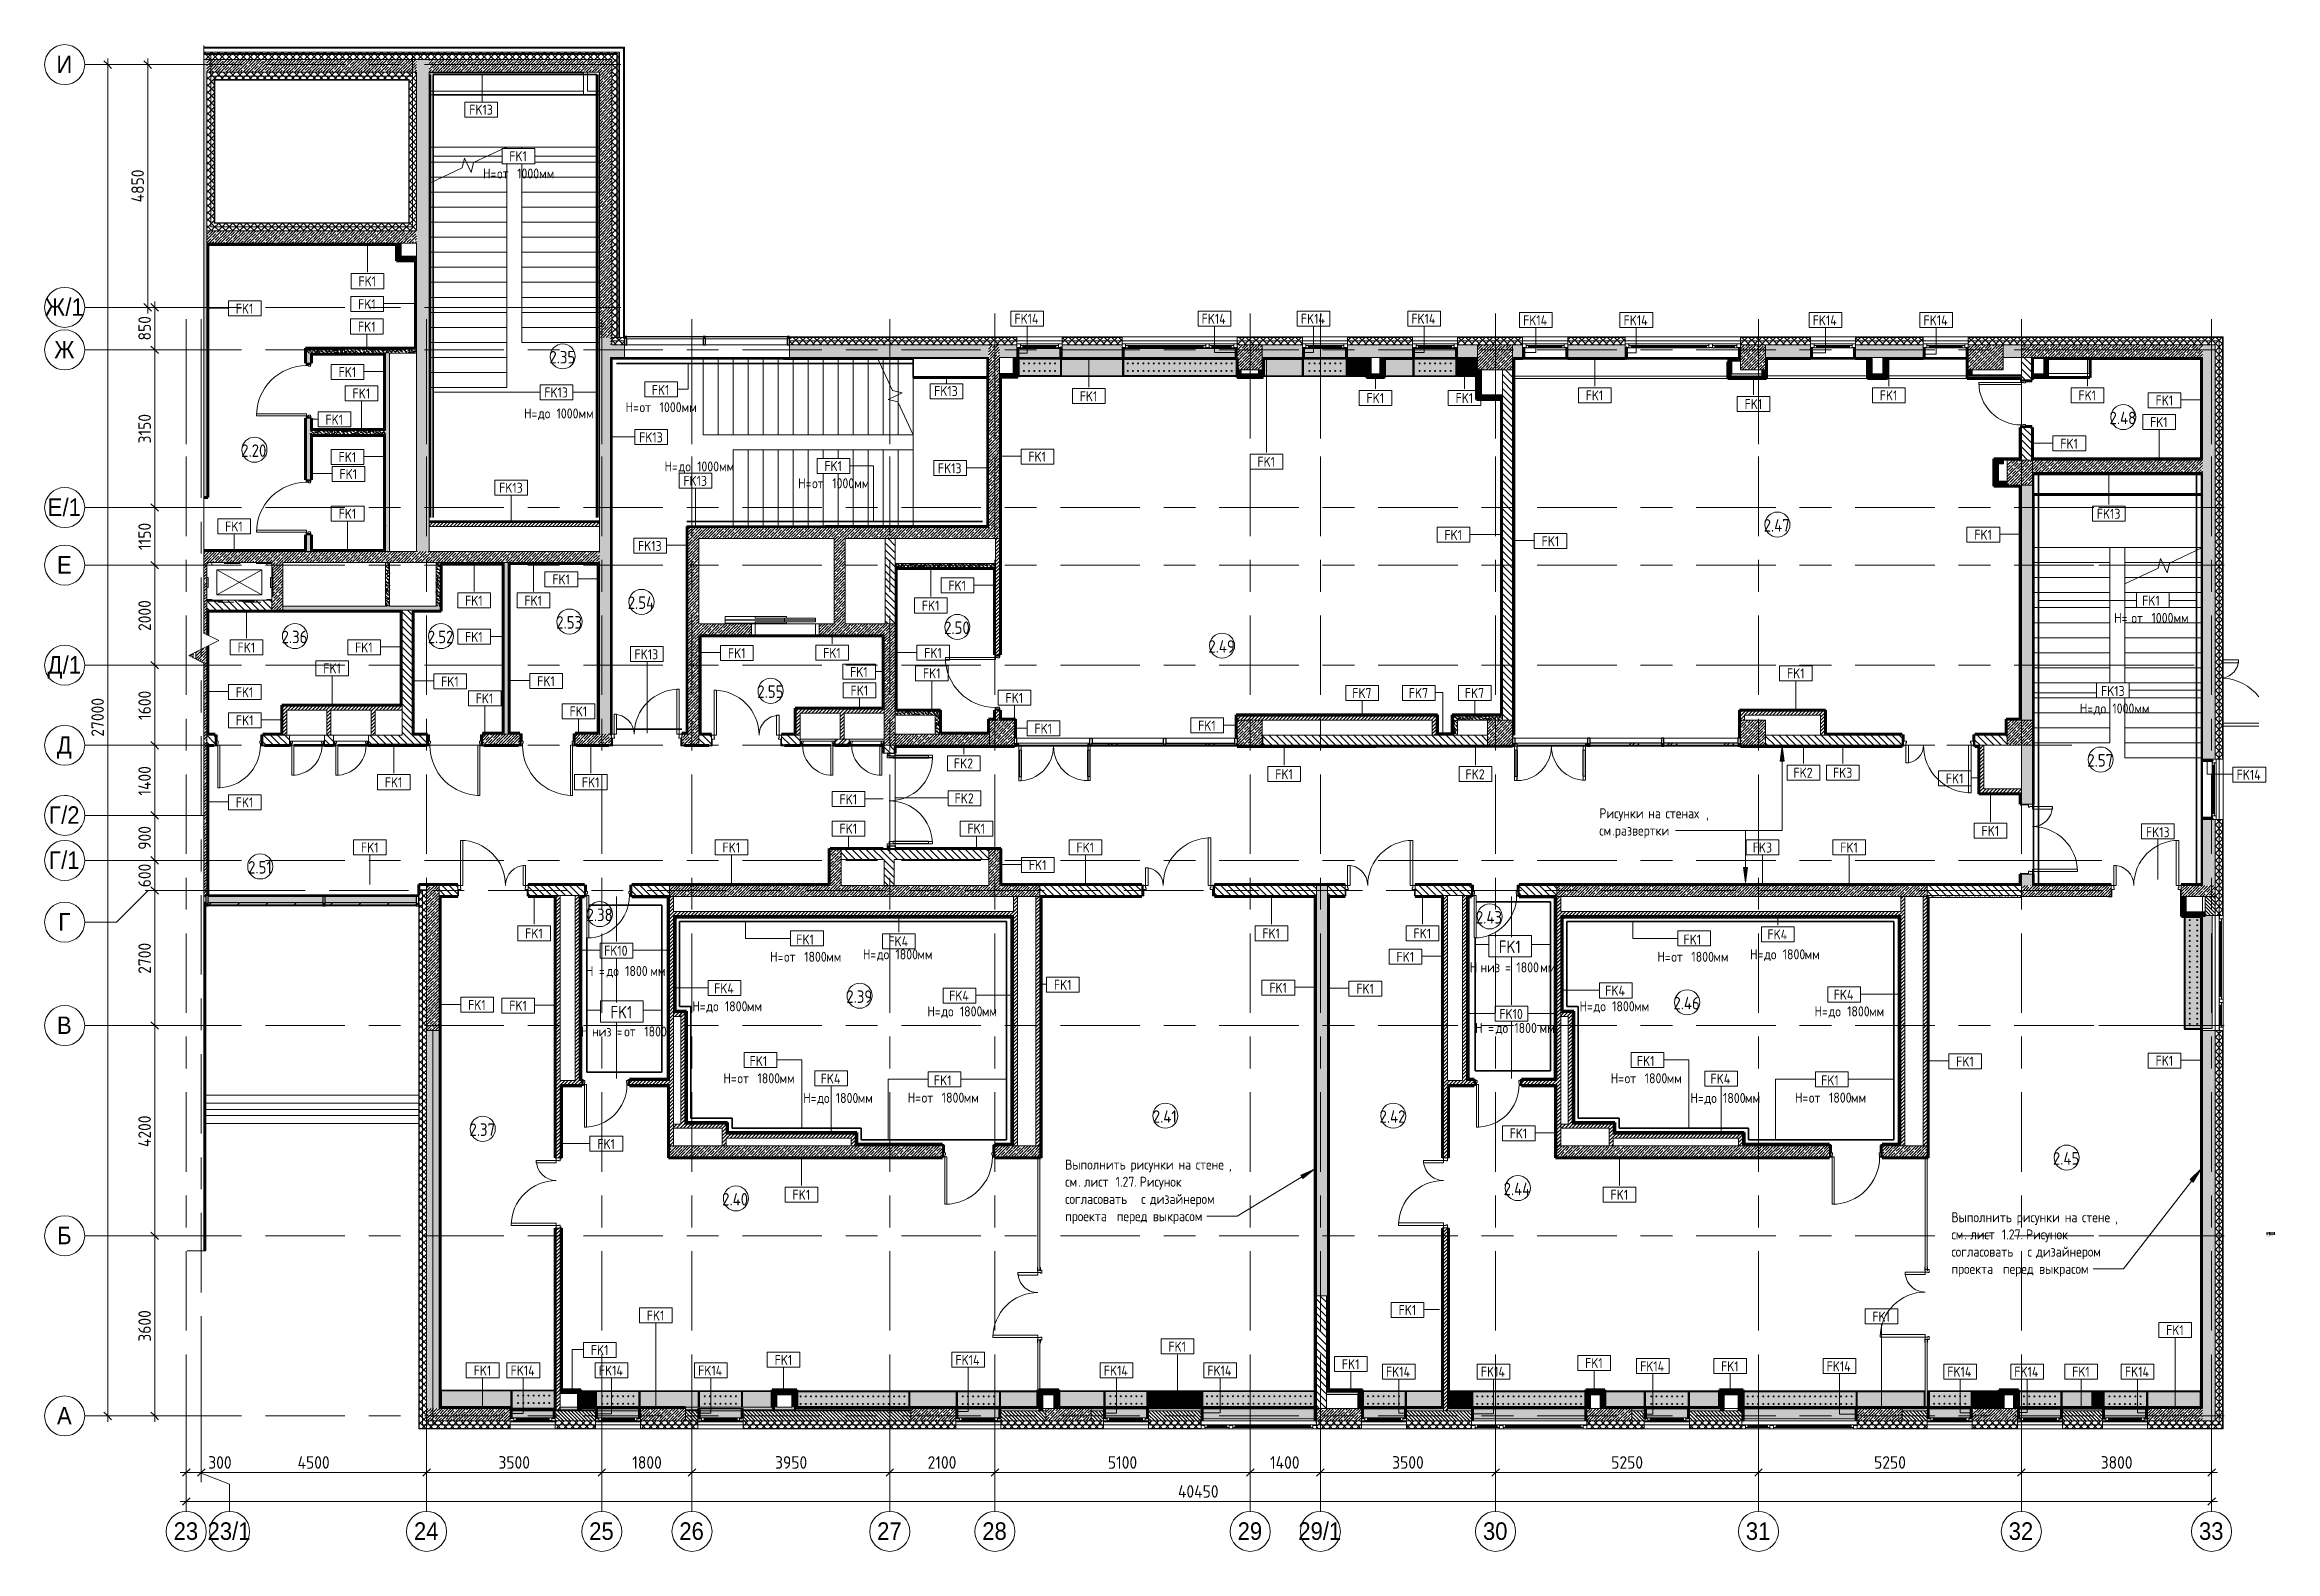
# Model space of a CAD drawing. Header units: millimetres. Extents: x 81731 to 272849, y -8553 to 29000.
# Drawn here: x 81731 to 126284, y -2706 to 27400 of the extents above; entities that cross this region are included whole.
import ezdxf

# ---------------------------------------------------------------- set-up
doc = ezdxf.new("R2010")
doc.units = ezdxf.units.MM
for name, pattern in [('Осевая', [3175, 635, -476.25, 1587.5, -476.25]), ('Снесенные', [714.375, 476.25, -238.125]), ('Штрих', [635, 317.5, -317.5]), ('Штрих короткий', [300, 150, -150])]:
    doc.linetypes.add(name, pattern=pattern)
for name, color, linetype, lineweight in [('A-ANNO-DIMS', 7, 'Continuous', 9), ('A-ANNO-DIMS-100', 7, 'Continuous', 9), ('A-AREA-IDEN', 7, 'Continuous', 9), ('A-DETL', 7, 'Continuous', 9), ('A-DETL-1', 7, 'Continuous', 35), ('A-DETL-16', 7, 'Continuous', 20), ('A-DETL-3', 7, 'Continuous', 40), ('A-DETL-GENF', 7, 'Continuous', 9), ('A-DOOR', 7, 'Continuous', 9), ('A-DOOR-1', 7, 'Continuous', 13), ('A-DOOR-2', 7, 'Штрих короткий', 9), ('A-DOOR-FRAM', 7, 'Continuous', 13), ('A-DOOR-FRAM-1', 7, 'Continuous', 9), ('A-GENM', 7, 'Штрих', 9), ('A-GLAZ', 7, 'Continuous', 9), ('A-GLAZ-1', 7, 'Continuous', 13), ('A-GLAZ-CURT', 7, 'Continuous', 9), ('A-GLAZ-CURT-1', 7, 'Continuous', 25), ('A-GLAZ-CWMG', 7, 'Continuous', 9), ('A-GLAZ-CWMG-1', 7, 'Continuous', 25), ('A-WALL', 7, 'Continuous', 9), ('A-WALL-IDEN', 7, 'Continuous', 9), ('G-ANNO-TEXT', 7, 'Continuous', 9), ('I-WALL', 7, 'Continuous', 9), ('M-EQPM', 7, 'Continuous', 9), ('M-EQPM-1', 7, 'Штрих', 9), ('M-EQPM-2', 7, 'Снесенные', 9), ('S-COLS', 7, 'Continuous', 9), ('S-STRS-1', 7, 'Continuous', 9), ('S-STRS-MBND', 7, 'Continuous', 9), ('Оси', 7, 'Continuous', 9), ('Оси-1', 7, 'Continuous', 20), ('Оси-2', 7, 'Осевая', 9)]:
    doc.layers.add(name, color=color, linetype=linetype, lineweight=lineweight)
for name, color, linetype, lineweight, true_color in [('A-DETL-10', 7, 'Continuous', 40, 0x408080), ('A-DETL-11', 7, 'Continuous', 40, 0xc2dce7), ('A-DETL-12', 7, 'Continuous', 40, 0xe8ca86), ('A-DETL-13', 5, 'Continuous', 40, 0x0000ff), ('A-DETL-14', 7, 'Continuous', 40, 0xffd2ff), ('A-DETL-15', 7, 'Continuous', 40, 0xc89191), ('A-DETL-2', 7, 'Continuous', 40, 0x50fe6a), ('A-DETL-4', 7, 'Continuous', 40, 0x85be7e), ('A-DETL-5', 7, 'Continuous', 40, 0xede76b), ('A-DETL-6', 7, 'Continuous', 40, 0xd6bca3), ('A-DETL-7', 7, 'Continuous', 40, 0x7171ff), ('A-DETL-8', 7, 'Continuous', 40, 0xbdf0ee), ('A-DETL-9', 7, 'Continuous', 40, 0xff8f59), ('A-WALL-1', 7, 'Continuous', 9, 0xc0c0c0), ('A-WALL-2', 7, 'Continuous', 9, 0xff80c0), ('A-WALL-3', 5, 'Continuous', 9, 0x0000ff), ('A-WALL-4', 7, 'Continuous', 9, 0x8080ff), ('A-WALL-5', 7, 'Continuous', 9, 0xff8000), ('G-ANNO-TEXT-1', 7, 'Continuous', 9, 0x3c3c3c), ('I-WALL-1', 7, 'Continuous', 9, 0xff8000), ('I-WALL-10', 5, 'Continuous', 53, 0x0000ff), ('I-WALL-11', 7, 'Continuous', 53, 0xeaa7bf), ('I-WALL-12', 7, 'Continuous', 53, 0xdbc5bf), ('I-WALL-13', 7, 'Continuous', 53, 0xe0bbbf), ('I-WALL-14', 7, 'Continuous', 80, 0xff8000), ('I-WALL-15', 7, 'Continuous', 90, 0x00ff40), ('I-WALL-16', 7, 'Continuous', 80, 0x8080ff), ('I-WALL-17', 7, 'Continuous', 80, 0xffd2ff), ('I-WALL-18', 7, 'Continuous', 35, 0x008000), ('I-WALL-19', 7, 'Continuous', 50, 0xe1dc04), ('I-WALL-2', 7, 'Continuous', 9, 0x00ff40), ('I-WALL-20', 7, 'Continuous', 80, 0xe1dc04), ('I-WALL-21', 7, 'Continuous', 70, 0xa9f3f5), ('I-WALL-3', 7, 'Continuous', 9, 0xa9f3f5), ('I-WALL-4', 7, 'Continuous', 9, 0xc0c0c0), ('I-WALL-5', 7, 'Continuous', 9, 0xcbc7bf), ('I-WALL-6', 5, 'Continuous', 50, 0x0000ff), ('I-WALL-7', 7, 'Continuous', 80, 0xff80c0), ('I-WALL-8', 7, 'Continuous', 80, 0x008000), ('I-WALL-9', 7, 'Continuous', 53, 0xff80c0), ('S-WALL-ANLY', 7, 'Continuous', 13, 0x008040), ('S-WALL-ANLY-1', 7, 'Continuous', 5, 0x008040), ('Знаки-1', 9, 'Continuous', 9, 0x808080), ('Знаки-2', 7, 'Continuous', 9, 0xc1bbaf), ('Знаки-4', 7, 'Continuous', 9, 0xaba79f), ('Знаки-5', 7, 'Continuous', 9, 0xd4ccbd), ('Знаки-6', 7, 'Continuous', 9, 0xd1cabb), ('Знаки-7', 7, 'Continuous', 9, 0xccc5b7), ('Знаки-8', 7, 'Continuous', 9, 0xd5cdbe), ('Знаки-9', 7, 'Continuous', 9, 0xd6cebe)]:
    doc.layers.add(name, color=color, linetype=linetype, lineweight=lineweight, true_color=true_color)
doc.layers.add('Знаки-3', color=7, linetype='Continuous', lineweight=9, transparency=0.5)
doc.styles.add('Arial', font='arial.ttf', dxfattribs={"width": 0.9, "height": 350})
doc.styles.add('GOST Common', font='GOST_Common.ttf', dxfattribs={"width": 0.9, "height": 250})
doc.styles.add('GOST Common_1', font='GOST_Common.ttf', dxfattribs={"width": 0.9, "height": 200})
doc.styles.add('GOST Common_2', font='GOST_Common.ttf', dxfattribs={"width": 0.9, "height": 3.5})
doc.styles.add('GOST Common_3', font='GOST_Common.ttf', dxfattribs={"width": 0.9, "height": 2.5})
doc.styles.add('ISOCPEUR', font='isocpeur.ttf', dxfattribs={"width": 0.9, "height": 250})
doc.styles.add('ISOCPEUR_1', font='isocpeur.ttf', dxfattribs={"width": 0.9, "height": 2.5})
doc.styles.add('ISOCPEUR_2', font='isocpeur.ttf', dxfattribs={"height": 2.5})
doc.dimstyles.new('ISO-2_5_0_9К_БОЛЬШОЙ', dxfattribs={"dimscale": 304.8, "dimtxt": 248.995294, "dimasz": 0.492126, "dimexe": 0.393701, "dimexo": 0.984252, "dimgap": 0, "dimtad": 1, "dimdec": 0, "dimrnd": 10, "dimzin": 0, "dimdsep": 46, "dimtxsty": 'ISOCPEUR', "dimblk1": 'OBLIQUE', "dimblk2": 'OBLIQUE', "dimsah": 1, "dimcen": 0.09, "dimdle": 0.393701, "dimazin": 0, "dimtfac": 1, "dimtdec": 4, "dimtix": 1, "dimtmove": 0, "dimatfit": 3, "dimfxl": 1, "dimtvp": 1, "dimtolj": 1, "dimtzin": 0, "dimarcsym": 2})
doc.dimstyles.new('ISO-2_5_0_9К_БОЛЬШОЙ_1', dxfattribs={"dimscale": 304.8, "dimtxt": 248.995294, "dimasz": 0.492126, "dimexe": 0.393701, "dimexo": 0.984252, "dimgap": 0, "dimtad": 1, "dimdec": 0, "dimrnd": 10, "dimzin": 0, "dimdsep": 46, "dimtxsty": 'ISOCPEUR', "dimblk1": 'OBLIQUE', "dimblk2": 'OBLIQUE', "dimsah": 1, "dimcen": 0.09, "dimdle": 0.393701, "dimazin": 0, "dimtfac": 1, "dimtdec": 4, "dimtix": 1, "dimtmove": 2, "dimatfit": 3, "dimfxl": 1, "dimtvp": 1, "dimtolj": 1, "dimtzin": 0, "dimarcsym": 2})
doc.dimstyles.new('ISO-2_5_0_9К_БОЛЬШОЙ_2', dxfattribs={"dimscale": 304.8, "dimtxt": 248.995294, "dimasz": 0.492126, "dimexe": 0.393701, "dimexo": 0.984252, "dimgap": 0, "dimtad": 1, "dimdec": 0, "dimrnd": 10, "dimzin": 0, "dimdsep": 46, "dimtxsty": 'ISOCPEUR', "dimblk1": 'OBLIQUE', "dimblk2": 'OBLIQUE', "dimsah": 1, "dimcen": 0.09, "dimdle": 0.393701, "dimazin": 0, "dimtfac": 1, "dimtdec": 4, "dimtix": 1, "dimtmove": 1, "dimatfit": 3, "dimfxl": 1, "dimtvp": 1, "dimtolj": 1, "dimtzin": 0, "dimarcsym": 2})
doc.dimstyles.new('ISO-2_5_0_9К_БОЛЬШОЙ_округление', dxfattribs={"dimscale": 304.8, "dimtxt": 248.995294, "dimasz": 0.492126, "dimexe": 0.393701, "dimexo": 0, "dimgap": 0, "dimtad": 1, "dimdec": 0, "dimrnd": 10, "dimzin": 0, "dimdsep": 46, "dimtxsty": 'ISOCPEUR', "dimblk1": 'OBLIQUE', "dimblk2": 'OBLIQUE', "dimsah": 1, "dimcen": 0.09, "dimdle": 0.393701, "dimazin": 0, "dimtfac": 1, "dimtdec": 4, "dimtix": 1, "dimtmove": 0, "dimatfit": 3, "dimfxl": 1, "dimtvp": 1, "dimtolj": 1, "dimtzin": 0, "dimarcsym": 2})
pattern_1 = [(45, (0, 0), (-70.71068, 70.71068), []), (135, (0, 0), (-70.71068, -70.71068), [])]
pattern_2 = [(45, (0, 0), (-57.024626, 57.024626), []), (45, (57.025, 0), (-57.024626, 57.024626), [100.806, -20.161, 3.353, -16.808])]
pattern_3 = [(135, (0, 0), (-35.35534, -35.35534), [])]
pattern_4 = [(135, (0, 0), (-70.71068, -70.71068), [])]
pattern_5 = [(45, (0, 0), (-35.35534, 35.35534), [])]
pattern_6 = [(135, (1751.41, 104.685), (-14.14214, -14.14214), []), (225, (1751.41, 104.685), (14.14214, -14.14214), [])]
pattern_7 = [(45, (-371.384, 104.685), (-14.1421, 14.1421), []), (135, (-371.384, 104.685), (-14.1421, -14.1421), [])]
pattern_8 = [(135, (0, 0), (-75.43415, -75.43415), [106.68, -17.78, 3.556, -17.78]), (135, (0, 75.39), (-75.43415, -75.43415), []), (50, (0, 0), (127.52922, -11.15758), [13.335, -146.685]), (355, (0, 0), (-24.66966, 133.74002), [10.668, -117.348]), (100.451, (10.63, -0.93), (102.85973, 122.58178), [11.333, -124.663]), (46.184, (0, 35.56), (189.75516, -29.43036), [20.002, -220.027]), (96.636, (15.81, 33.1), (166.1822, 173.1996), [17, -186.995]), (351.184, (0, 35.56), (166.18393, 173.19757), [16.002, -176.022]), (21, (17.78, 26.67), (106.130265, -71.58603), [13.335, -146.685]), (326, (17.78, 26.67), (43.26188, 128.93175), [10.668, -117.348]), (71.451, (26.62, 20.7), (149.39198, 57.34505), [11.333, -124.663]), (37.5, (0, 0), (2.162228, 59.188357), [3.353, -112.573, 3.353, -115.773, -117.793]), (37.5, (0, 0), (2.162228, 59.188357), [-235.052, 3.353, -114.44]), (7.5, (0, 0), (46.773857, 70.126152), [3.353, -64.567, 3.353, -109.906, -44.894]), (7.5, (0, 0), (46.773857, 70.126152), [-181.178, 3.353, -41.542]), (327.5, (-39.65, 0), (94.913671, -4.010093), [3.353, -41.097, 3.353, -135.331, -184.023]), (327.5, (-39.65, 0), (94.913671, -4.010093), [-183.134, 3.353, -180.67]), (317.5, (-57.43, 0), (103.69057, 17.79882), [3.353, -54.432, 3.353, -88.748, -130.683]), (317.5, (-57.43, 0), (103.69057, 17.79882), [-149.885, 3.353, -127.33])]
pattern_9 = [(135, (0, 0), (-75.43415, -75.43415), [106.68, -17.78, 3.556, -17.78]), (135, (0, 75.39), (-75.43415, -75.43415), []), (50, (0, 0), (127.52922, -11.15758), [13.335, -146.685]), (355, (0, 0), (-24.66966, 133.74002), [10.668, -117.348]), (100.451, (10.63, -0.93), (102.85973, 122.58178), [11.333, -124.663]), (46.184, (0, 35.56), (189.75516, -29.43036), [20.002, -220.027]), (96.636, (15.81, 33.1), (166.1822, 173.1996), [17, -186.995]), (351.184, (0, 35.56), (166.18393, 173.19757), [16.002, -176.022]), (21, (17.78, 26.67), (106.13027, -71.58603), [13.335, -146.685]), (326, (17.78, 26.67), (43.26188, 128.93175), [10.668, -117.348]), (71.451, (26.62, 20.7), (149.39198, 57.34505), [11.333, -124.663]), (37.5, (0, 0), (2.162228, 59.188357), [3.353, -112.573, 3.353, -115.773, -117.792]), (37.5, (0, 0), (2.162228, 59.188357), [-235.052, 3.353, -114.44]), (7.5, (0, 0), (46.773857, 70.126152), [3.353, -64.567, 3.353, -109.906, -44.894]), (7.5, (0, 0), (46.773857, 70.126152), [-181.178, 3.353, -41.542]), (327.5, (-39.65, 0), (94.913671, -4.010093), [3.353, -41.097, 3.353, -135.331, -184.023]), (327.5, (-39.65, 0), (94.913671, -4.010093), [-183.134, 3.353, -180.67]), (317.5, (-57.43, 0), (103.69057, 17.79882), [3.353, -54.432, 3.353, -88.748, -130.683]), (317.5, (-57.43, 0), (103.69057, 17.79882), [-149.885, 3.353, -127.33])]
pattern_10 = [(0, (0, 0), (121.92, 30.48), [10.058, -81.382, 10.058, -81.382, -487.68]), (0, (0, 0), (121.92, 30.48), [-182.88, 10.058, -172.822, 10.058, -81.382, -213.36]), (0, (0, 0), (121.92, 30.48), [-457.2, 10.058, -50.902, 10.058, -142.342]), (120, (45.72, 15.24), (-87.356454, 90.345817), [10.058, -81.382, 10.058, -81.382, -487.68]), (120, (45.72, 15.24), (-87.356454, 90.345817), [-182.88, 10.058, -172.822, 10.058, -81.382, -213.36]), (120, (45.72, 15.24), (-87.356454, 90.345817), [-457.2, 10.058, -50.902, 10.058, -142.342]), (240, (60.96, 76.2), (-34.563546, -120.825817), [10.058, -81.382, 10.058, -81.382, -487.68]), (240, (60.96, 76.2), (-34.563546, -120.825817), [-182.88, 10.058, -172.822, 10.058, -81.382, -213.36]), (240, (60.96, 76.2), (-34.563546, -120.825817), [-457.2, 10.058, -50.902, 10.058, -142.342])]
pattern_11 = [(45, (0, 0), (-106.06602, 106.06602), []), (135, (0, 0), (-106.06602, -106.06602), [])]

msp = doc.modelspace()

# ---------------------------------------------------------------- texts
at = {"layer": 'A-AREA-IDEN', "char_height": 250, "attachment_point": 1, "style": 'GOST Common'}
for s, insert, width in [('2.35', (91812.1, 21278.6), 663.797), ('2.48', (122970.8, 20065.6), 685.443), ('2.20', (85656.3, 19412.6), 663.797), ('2.47', (116064.2, 17919.3), 685.443), ('2.54', (93376.8, 16373.7), 685.443), ('2.36', (86463.1, 15689.7), 663.797), ('2.52', (89381.9, 15689.7), 663.797), ('2.53', (91948.2, 15980.8), 663.797), ('2.50', (99694.7, 15873.7), 663.797), ('2.49', (104973.2, 15500.6), 685.443), ('2.55', (95964.2, 14596.8), 663.797), ('2.57', (122527.7, 13224.3), 663.797), ('2.51', (85794.2, 11087.2), 606.076), ('2.38', (92553.8, 10136.2), 663.797), ('2.43', (110316.5, 10088.5), 685.443), ('2.39', (97741.5, 8503.4), 663.797), ('2.46', (114261.2, 8372), 685.443), ('2.37', (90216.1, 5845.3), 663.797), ('2.41', (103863.5, 6107.6), 627.721), ('2.42', (108391.6, 6107.6), 685.443), ('2.45', (121841.1, 5270.8), 685.443), ('2.40', (95262, 4454.8), 685.443), ('2.44', (110869.8, 4660.6), 707.088)]:
    msp.add_mtext(s, dxfattribs=dict(at, insert=insert, width=width))
at = {"layer": 'A-WALL-IDEN', "char_height": 200, "attachment_point": 1, "style": 'GOST Common_1'}
for s, insert, width in [('FK1', (87998.5, 22769.2), 447.342), ('FK1', (87992.6, 22312.3), 447.342), ('FK1', (85548.5, 22223.7), 447.342), ('FK1', (87988.9, 21863.5), 447.342), ('FK14', (101100.3, 22021.5), 627.721), ('FK14', (104838.7, 22021.5), 627.721), ('FK14', (106820.4, 22021.5), 627.721), ('FK14', (109027.7, 22021.5), 627.721), ('FK14', (111259.6, 21990.6), 627.721), ('FK14', (113266.3, 21990.6), 627.721), ('FK14', (117042.2, 21990.6), 627.721), ('FK14', (119256.8, 21990.6), 627.721), ('FK1', (87602.7, 20957.4), 447.342), ('FK1', (87881.1, 20529.2), 447.342), ('FK1', (102404, 20472.8), 447.342), ('FK1', (108131.6, 20436.6), 447.342), ('FK1', (109911.5, 20436.6), 447.342), ('FK1', (112509.3, 20489.2), 447.342), ('FK1', (115682.4, 20317.2), 447.342), ('FK1', (118383, 20489.2), 447.342), ('FK1', (122350.5, 20489.2), 447.342), ('FK1', (123891, 20388.6), 447.342), ('FK1', (87339.4, 20005.8), 447.342), ('FK13', (93604.4, 19652.6), 598.861), ('FK1', (123780.5, 19956.8), 447.342), ('FK1', (87602.7, 19257.9), 447.342), ('FK1', (101378.5, 19265.3), 447.342), ('FK1', (105954, 19163.4), 447.342), ('FK1', (121988.5, 19526.1), 447.342), ('FK1', (87620.3, 18917.8), 447.342), ('FK13', (94488.4, 18782.7), 598.861), ('FK13', (99571.1, 19034.2), 598.861), ('FK13', (90808.5, 18643.9), 598.861), ('FK1', (85336.1, 17870.2), 447.342), ('FK1', (87603.4, 18126.8), 447.342), ('FK13', (122717.1, 18125.3), 598.861), ('FK13', (93582.1, 17483.2), 598.861), ('FK1', (109687.1, 17701.5), 447.342), ('FK1', (111628.5, 17576.7), 447.342), ('FK1', (120271, 17706.7), 447.342), ('FK1', (91871, 16813.5), 447.342), ('FK1', (99781, 16689.1), 447.342), ('FK1', (90127.9, 16389.2), 447.342), ('FK1', (91312.6, 16389.2), 447.342), ('FK1', (99250.6, 16289.2), 447.342), ('FK1', (90127.9, 15664.3), 447.342), ('FK1', (85585.4, 15453.1), 447.342), ('FK1', (87931, 15453.1), 447.342), ('FK13', (93512.9, 15318.6), 598.861), ('FK1', (95378.5, 15338.7), 447.342), ('FK1', (97279.7, 15344.3), 447.342), ('FK1', (99298.5, 15344.3), 447.342), ('FK1', (87296.6, 15036.8), 447.342), ('FK1', (89648.5, 14772.3), 447.342), ('FK1', (91569.3, 14779.1), 447.342), ('FK1', (97817.1, 14964.8), 447.342), ('FK1', (99272.5, 14936.8), 447.342), ('FK1', (116528.8, 14936.8), 447.342), ('FK1', (85548.5, 14559.3), 447.342), ('FK1', (90340.9, 14435.1), 447.342), ('FK1', (97827.5, 14592.8), 447.342), ('FK1', (100922.5, 14445.9), 447.342), ('FK7', (107846.9, 14541.8), 497.848), ('FK7', (108976.1, 14541.8), 497.848), ('FK7', (110096.3, 14541.8), 497.848), ('FK1', (85551, 13996.9), 447.342), ('FK1', (92215.4, 14175.9), 447.342), ('FK1', (101500.1, 13832.7), 447.342), ('FK1', (104768.1, 13891.7), 447.342), ('FK2', (99891.1, 13136.9), 497.848), ('FK1', (106309.6, 12920.5), 447.342), ('FK2', (110109.3, 12920.5), 497.848), ('FK2', (116658.9, 12950.7), 497.848), ('FK3', (117448.3, 12950.7), 490.633), ('FK1', (88525.1, 12759.2), 447.342), ('FK1', (92459.9, 12759.2), 447.342), ('FK1', (119702, 12835.3), 447.342), ('FK14', (125509.4, 12910.9), 627.721), ('FK1', (85548.5, 12356.9), 447.342), ('FK1', (97606.6, 12420), 447.342), ('FK2', (99905, 12438.9), 497.848), ('FK1', (97606.6, 11832.8), 447.342), ('FK1', (100160.6, 11832.8), 447.342), ('FK1', (120415, 11789.2), 447.342), ('FK1', (88048.6, 11456.8), 447.342), ('FK1', (95270.8, 11456.8), 447.342), ('FK1', (102338.6, 11456.8), 447.342), ('FK3', (115845.2, 11456.8), 490.633), ('FK1', (117593.1, 11456.8), 447.342), ('FK1', (101387.5, 11105.6), 447.342), ('FK1', (91328.1, 9739.2), 447.342), ('FK10', (92904.4, 9395.2), 606.076), ('FK4', (98582.2, 9580.9), 519.493), ('FK1', (106051.3, 9739.2), 447.342), ('FK1', (109070.6, 9739.2), 447.342), ('FK4', (116139.5, 9719.2), 519.493), ('FK1', (108731, 9272.3), 447.342), ('FK4', (95102.3, 8643.9), 519.493), ('FK4', (99795.6, 8495.7), 519.493), ('FK1', (101888.5, 8713.3), 447.342), ('FK1', (106191, 8653.3), 447.342), ('FK1', (107928.5, 8635.9), 447.342), ('FK4', (112898.7, 8596.9), 519.493), ('FK4', (117462.2, 8516.9), 519.493), ('FK1', (90188.5, 8311.3), 447.342), ('FK1', (91011, 8296.4), 447.342), ('FK10', (110785, 8131.2), 606.076), ('FK1', (119908.5, 7180.7), 447.342), ('FK1', (123891, 7197.3), 447.342), ('FK4', (97230.5, 6839.8), 519.493), ('FK4', (115002.6, 6836.7), 519.493), ('FK1', (92769.7, 5533.5), 447.342), ('FK1', (110991, 5744.9), 447.342), ('FK1', (96668.2, 4519.2), 447.342), ('FK1', (113005.4, 4519.2), 447.342), ('FK1', (93756.9, 2105.4), 447.342), ('FK1', (108772.3, 2215.9), 447.342), ('FK1', (118234.6, 2083.8), 447.342), ('FK1', (124102, 1813.9), 447.342), ('FK1', (92640.2, 1415.7), 447.342), ('FK1', (104175.6, 1484), 447.342), ('FK1', (90299.7, 1006.8), 447.342), ('FK14', (91037.9, 1006.8), 627.721), ('FK14', (92800.1, 1006.8), 627.721), ('FK14', (94783.3, 1006.8), 627.721), ('FK1', (96310.9, 1218.2), 447.342), ('FK14', (99922.6, 1218.2), 627.721), ('FK14', (102885.4, 1005.2), 627.721), ('FK14', (104952.5, 1005.2), 627.721), ('FK1', (107639.6, 1132.7), 447.342), ('FK14', (108520.4, 982.8), 627.721), ('FK14', (110415.4, 982.8), 627.721), ('FK1', (112497.2, 1154.8), 447.342), ('FK14', (113595.6, 1091.3), 627.721), ('FK1', (115211.7, 1091.3), 447.342), ('FK14', (117321.3, 1091.3), 627.721), ('FK14', (119731.4, 981.8), 627.721), ('FK14', (121069.7, 981.8), 627.721), ('FK1', (122223.7, 981.8), 447.342), ('FK14', (123278.6, 981.8), 627.721)]:
    msp.add_mtext(s, dxfattribs=dict(at, insert=insert, width=width))
at = {"layer": 'G-ANNO-TEXT', "attachment_point": 1}
for s, insert, char_height, width, style in [('\\LУсловные', (126108.5, 3664.6), 3.5, 22.151, 'GOST Common_2'), ('\\LПримечание', (126108.5, 3634.2), 3.5, 28.5, 'GOST Common_2'), ('1. ', (126108.5, 3624), 2.5, 4.249, 'ISOCPEUR_2'), ('отвечать', (126108.5, 3599.5), 2.5, 18.679, 'ISOCPEUR_2'), ('10. ', (126108.5, 3565.3), 2.5, 6.413, 'ISOCPEUR_2'), ('2. ', (126108.5, 3619.1), 2.5, 4.89, 'ISOCPEUR_2'), ('верха', (126108.5, 3614.2), 2.5, 11.063, 'ISOCPEUR_2'), ('3. ', (126108.5, 3609.3), 2.5, 4.89, 'ISOCPEUR_2'), ('момента', (126108.5, 3604.4), 2.5, 16.435, 'ISOCPEUR_2'), ('4. ', (126108.5, 3594.7), 2.5, 5.131, 'ISOCPEUR_2'), ('5. ', (126108.5, 3589.8), 2.5, 4.89, 'ISOCPEUR_2'), ('6. ', (126108.5, 3584.9), 2.5, 4.89, 'ISOCPEUR_2'), ('7. ', (126108.5, 3580), 2.5, 4.89, 'ISOCPEUR_2'), ('9. ', (126108.5, 3570.2), 2.5, 4.89, 'ISOCPEUR_2'), ('8. ', (126108.5, 3575.1), 2.5, 4.89, 'ISOCPEUR_2'), ('За', (126112, 3624), 2.5, 4.73, 'ISOCPEUR_2'), ('Листы', (126112.5, 3570.2), 2.5, 11.544, 'ISOCPEUR_2'), ('Объёмы', (126112.5, 3580), 2.5, 14.11, 'ISOCPEUR_2'), ('Объемы', (126112.5, 3575.1), 2.5, 14.11, 'ISOCPEUR_2'), ('\\fISOCPEUR|b0|i0|c204|p34|;В', (126112.5, 3619.1), 2.5, 2.405, 'ISOCPEUR_2'), ('Все', (126112.5, 3609.3), 2.5, 6.413, 'ISOCPEUR_2'), ('Черновую', (126112.5, 3589.8), 2.5, 17.958, 'ISOCPEUR_2'), ('Все', (126112.5, 3584.9), 2.5, 6.413, 'ISOCPEUR_2'), ('Цвет', (126112.7, 3594.7), 2.5, 9.781, 'ISOCPEUR_2'), ('WF01', (126113.3, 3644.8), 2.5, 8.297, 'ISOCPEUR_1'), ('Общую', (126113.8, 3565.3), 2.5, 12.346, 'ISOCPEUR_2'), ('\\fISOCPEUR|b0|i0|c204|p34|; ', (126114.5, 3619.1), 2.5, 1.844, 'ISOCPEUR_2'), ('01', (126115, 3655.1), 2.5, 3.319, 'GOST Common_3'), ('\\fISOCPEUR|b0|i0|c204|p34|; ', (126115.9, 3624), 2.5, 1.844, 'ISOCPEUR_2'), ('зонах', (126116, 3619.1), 2.5, 10.903, 'ISOCPEUR_2'), ('отметку', (126117.4, 3624), 2.5, 16.515, 'ISOCPEUR_2'), ('\\fISOCPEUR|b0|i0|c204|p34|; ', (126117.6, 3614.2), 2.5, 1.844, 'ISOCPEUR_2'), ('\\fISOCPEUR|b0|i0|c204|p34|; ', (126117.8, 3609.3), 2.5, 1.844, 'ISOCPEUR_2'), ('\\fISOCPEUR|b0|i0|c204|p34|; ', (126117.8, 3584.9), 2.5, 1.844, 'ISOCPEUR_2'), ('чистого', (126119.2, 3614.2), 2.5, 15.392, 'ISOCPEUR_2'), ('материалы', (126119.4, 3609.3), 2.5, 21.004, 'ISOCPEUR_2'), ('размеры', (126119.4, 3584.9), 2.5, 15.713, 'ISOCPEUR_2'), ('\\fISOCPEUR|b0|i0|c204|p34|; ', (126120.8, 3594.7), 2.5, 1.844, 'ISOCPEUR_2'), ('\\fISOCPEUR|b0|i0|c204|p34|; ', (126122.1, 3604.4), 2.5, 1.844, 'ISOCPEUR_2'), ('\\fISOCPEUR|b0|i0|c204|p34|; ', (126122.1, 3570.2), 2.5, 1.844, 'ISOCPEUR_2'), ('затирки', (126122.3, 3594.7), 2.5, 15.793, 'ISOCPEUR_2'), ('их', (126123.6, 3604.4), 2.5, 4.329, 'ISOCPEUR_2'), ('планов', (126123.6, 3570.2), 2.5, 13.228, 'ISOCPEUR_2'), ('\\fISOCPEUR|b0|i0|c204|p34|; ', (126123.9, 3599.5), 2.5, 1.844, 'ISOCPEUR_2'), ('\\fISOCPEUR|b0|i0|c204|p34|; ', (126124, 3565.3), 2.5, 1.844, 'ISOCPEUR_2'), ('\\fISOCPEUR|b0|i0|c204|p34|; ', (126124.2, 3580), 2.5, 1.844, 'ISOCPEUR_2'), ('\\fISOCPEUR|b0|i0|c204|p34|; ', (126124.2, 3575.1), 2.5, 1.844, 'ISOCPEUR_2'), ('\\fISOCPEUR|b0|i0|c204|p34|; ', (126125, 3619.1), 2.5, 1.844, 'ISOCPEUR_2'), ('нормам', (126125.4, 3599.5), 2.5, 13.709, 'ISOCPEUR_2'), ('даны', (126125.7, 3580), 2.5, 9.139, 'ISOCPEUR_2'), ('ведомость', (126125.5, 3565.3), 2.5, 19.962, 'ISOCPEUR_2'), ('материалов', (126125.7, 3575.1), 2.5, 22.928, 'ISOCPEUR_2'), ('Марка', (126125.8, 3644.5), 2.5, 10.678, 'GOST Common_3'), ('Номер', (126125.9, 3655.1), 2.5, 10.173, 'GOST Common_3'), ('\\fISOCPEUR|b0|i0|c204|p34|;с', (126126.6, 3619.1), 2.5, 1.844, 'ISOCPEUR_2'), ('\\L\\fGOST Common|b0|i0|c204|p34|;\\W.9;\\L ', (126126.8, 3664.6), 3.5, 1.299, 'GOST Common_2'), ('\\fISOCPEUR|b0|i0|c204|p34|; ', (126127.2, 3604.4), 2.5, 1.844, 'ISOCPEUR_2'), ('\\fISOCPEUR|b0|i0|c204|p34|; ', (126127.4, 3589.8), 2.5, 1.844, 'ISOCPEUR_2'), ('\\Lобозначения', (126127.9, 3664.6), 3.5, 30.159, 'GOST Common_2'), ('\\fISOCPEUR|b0|i0|c204|p34|; ', (126128.1, 3619.1), 2.5, 1.844, 'ISOCPEUR_2'), ('заказа', (126128.7, 3604.4), 2.5, 13.388, 'ISOCPEUR_2'), ('разбивку', (126128.9, 3589.8), 2.5, 17.397, 'ISOCPEUR_2'), ('мокрыми', (126129.6, 3619.1), 2.5, 15.873, 'ISOCPEUR_2'), ('\\fISOCPEUR|b0|i0|c204|p34|; ', (126131.9, 3614.2), 2.5, 1.844, 'ISOCPEUR_2'), ('\\fISOCPEUR|b0|i0|c204|p34|; ', (126132.3, 3584.9), 2.5, 1.844, 'ISOCPEUR_2'), (' +0.000 ', (126131.1, 3624), 2.5, 15.392, 'ISOCPEUR_2'), ('\\fISOCPEUR|b0|i0|c204|p34|; ', (126133.2, 3580), 2.5, 1.844, 'ISOCPEUR_2'), ('пола', (126133.4, 3614.2), 2.5, 8.899, 'ISOCPEUR_2'), ('даны', (126133.8, 3584.9), 2.5, 9.139, 'ISOCPEUR_2'), ('\\fGOST Common|b0|i0|c204|p34|;\\W.9; ', (126134.3, 3655.1), 2.5, 0.938, 'GOST Common_3'), ('\\fISOCPEUR|b0|i0|c204|p34|; ', (126134.5, 3570.2), 2.5, 1.844, 'ISOCPEUR_2'), ('\\fGOST Common|b0|i0|c204|p34|;\\W.9; ', (126134.6, 3644.5), 2.5, 0.938, 'GOST Common_3'), ('без', (126134.8, 3580), 2.5, 6.333, 'ISOCPEUR_2'), ('помещения', (126135.1, 3655.1), 2.5, 18.543, 'GOST Common_3'), ('\\fISOCPEUR|b0|i0|c204|p34|; ', (126135.4, 3594.7), 2.5, 1.844, 'ISOCPEUR_2'), ('отделки', (126135.3, 3644.5), 2.5, 14.142, 'GOST Common_3'), ('отделки', (126136, 3570.2), 2.5, 15.713, 'ISOCPEUR_2'), ('\\fISOCPEUR|b0|i0|c204|p34|; ', (126136.7, 3609.3), 2.5, 1.844, 'ISOCPEUR_2'), ('\\fISOCPEUR|b0|i0|c204|p34|; ', (126136.8, 3599.5), 2.5, 1.844, 'ISOCPEUR_2'), ('должны', (126136.9, 3594.7), 2.5, 13.789, 'ISOCPEUR_2'), ('должны', (126138.2, 3609.3), 2.5, 13.789, 'ISOCPEUR_2'), ('пожаробезопасности', (126138.3, 3599.5), 2.5, 39.764, 'ISOCPEUR_2'), ('\\fISOCPEUR|b0|i0|c204|p34|; ', (126139.7, 3604.4), 2.5, 1.844, 'ISOCPEUR_2'), ('\\fISOCPEUR|b0|i0|c204|p34|; ', (126140, 3580), 2.5, 1.844, 'ISOCPEUR_2'), ('\\fISOCPEUR|b0|i0|c204|p34|;.', (126140.7, 3614.2), 2.5, 0.882, 'ISOCPEUR_2'), ('\\fISOCPEUR|b0|i0|c204|p34|; ', (126141.4, 3584.9), 2.5, 1.844, 'ISOCPEUR_2'), ('\\fISOCPEUR|b0|i0|c204|p34|;и', (126141.2, 3604.4), 2.5, 2.165, 'ISOCPEUR_2'), ('учёта', (126141.5, 3580), 2.5, 11.624, 'ISOCPEUR_2'), ('\\fISOCPEUR|b0|i0|c204|p34|; ', (126142, 3565.3), 2.5, 1.844, 'ISOCPEUR_2'), ('\\fISOCPEUR|b0|i0|c204|p34|; ', (126142.7, 3619.1), 2.5, 1.844, 'ISOCPEUR_2'), ('\\fISOCPEUR|b0|i0|c204|p34|; ', (126143, 3604.4), 2.5, 1.844, 'ISOCPEUR_2'), ('\\fISOCPEUR|b0|i0|c204|p34|;с', (126142.9, 3584.9), 2.5, 1.844, 'ISOCPEUR_2'), ('\\fISOCPEUR|b0|i0|c204|p34|; ', (126143.2, 3589.8), 2.5, 1.844, 'ISOCPEUR_2'), ('зашивок', (126143.5, 3565.3), 2.5, 15.793, 'ISOCPEUR_2'), ('принята', (126143.8, 3624), 2.5, 15.954, 'ISOCPEUR_2'), ('\\fISOCPEUR|b0|i0|c204|p34|; ', (126144.4, 3584.9), 2.5, 1.844, 'ISOCPEUR_2'), ('процессами', (126144.2, 3619.1), 2.5, 21.726, 'ISOCPEUR_2'), ('\\fISOCPEUR|b0|i0|c204|p34|; ', (126144.6, 3575.1), 2.5, 1.844, 'ISOCPEUR_2'), ('поставки', (126144.6, 3604.4), 2.5, 17.797, 'ISOCPEUR_2'), ('элементов', (126144.8, 3589.8), 2.5, 20.283, 'ISOCPEUR_2'), ('учетом', (126145.9, 3584.9), 2.5, 13.789, 'ISOCPEUR_2'), ('\\fISOCPEUR|b0|i0|c204|p34|;и', (126146.1, 3575.1), 2.5, 2.165, 'ISOCPEUR_2'), ('\\fGOST Common|b0|i0|c204|p34|;\\W.9; ', (126147, 3644.5), 2.5, 0.938, 'GOST Common_3'), ('стен', (126147.8, 3644.5), 2.5, 8.009, 'GOST Common_3'), ('\\fISOCPEUR|b0|i0|c204|p34|; ', (126147.9, 3575.1), 2.5, 1.844, 'ISOCPEUR_2'), ('\\fISOCPEUR|b0|i0|c204|p34|; ', (126148.3, 3594.7), 2.5, 1.844, 'ISOCPEUR_2'), ('\\fISOCPEUR|b0|i0|c204|p34|; ', (126149, 3570.2), 2.5, 1.844, 'ISOCPEUR_2'), ('\\fISOCPEUR|b0|i0|c204|p34|; ', (126149.6, 3609.3), 2.5, 1.844, 'ISOCPEUR_2'), ('оборудования', (126149.5, 3575.1), 2.5, 26.215, 'ISOCPEUR_2'), ('быть', (126149.8, 3594.7), 2.5, 9.46, 'ISOCPEUR_2'), ('см', (126150.5, 3570.2), 2.5, 4.249, 'ISOCPEUR_2'), ('\\fISOCPEUR|b0|i0|c204|p34|; ', (126151.1, 3580), 2.5, 1.844, 'ISOCPEUR_2'), ('быть', (126151.1, 3609.3), 2.5, 9.46, 'ISOCPEUR_2'), ('строительных', (126152.6, 3580), 2.5, 27.017, 'ISOCPEUR_2'), ('. ', (126154, 3570.2), 2.5, 2.726, 'ISOCPEUR_2'), ('совместно', (126156.3, 3570.2), 2.5, 19.641, 'ISOCPEUR_2'), ('\\fISOCPEUR|b0|i0|c204|p34|; ', (126156.5, 3565.3), 2.5, 1.844, 'ISOCPEUR_2'), ('\\fISOCPEUR|b0|i0|c204|p34|; ', (126156.9, 3624), 2.5, 1.844, 'ISOCPEUR_2'), ('\\fISOCPEUR|b0|i0|c204|p34|; ', (126157.3, 3584.9), 2.5, 1.844, 'ISOCPEUR_2'), ('\\fISOCPEUR|b0|i0|c204|p34|; ', (126157.6, 3594.7), 2.5, 1.844, 'ISOCPEUR_2'), ('\\fISOCPEUR|b0|i0|c204|p34|;и', (126158.1, 3565.3), 2.5, 2.165, 'ISOCPEUR_2'), ('отметка', (126158.4, 3624), 2.5, 16.755, 'ISOCPEUR_2'), ('\\fISOCPEUR|b0|i0|c204|p34|; ', (126158.9, 3609.3), 2.5, 1.844, 'ISOCPEUR_2'), ('чистовой', (126158.8, 3584.9), 2.5, 17.557, 'ISOCPEUR_2'), ('\\fISOCPEUR|b0|i0|c204|p34|;в', (126159.1, 3594.7), 2.5, 2.165, 'ISOCPEUR_2'), ('. ', (126159.2, 3604.4), 2.5, 2.726, 'ISOCPEUR_2'), ('\\fISOCPEUR|b0|i0|c204|p34|; ', (126159.8, 3565.3), 2.5, 1.844, 'ISOCPEUR_2'), ('согласованы', (126160.4, 3609.3), 2.5, 23.89, 'ISOCPEUR_2'), ('\\fISOCPEUR|b0|i0|c204|p34|; ', (126160.9, 3594.7), 2.5, 1.844, 'ISOCPEUR_2'), ('\\fISOCPEUR|b0|i0|c204|p34|; ', (126161.5, 3589.8), 2.5, 1.844, 'ISOCPEUR_2'), ('объема', (126161.4, 3565.3), 2.5, 13.869, 'ISOCPEUR_2'), ('Все', (126161.5, 3604.4), 2.5, 6.413, 'ISOCPEUR_2'), ('\\fISOCPEUR|b0|i0|c204|p34|; ', (126162.2, 3619.1), 2.5, 1.844, 'ISOCPEUR_2'), ('цвет', (126162.4, 3594.7), 2.5, 9.46, 'ISOCPEUR_2'), ('пола', (126163, 3589.8), 2.5, 8.899, 'ISOCPEUR_2'), ('выполнить', (126163.7, 3619.1), 2.5, 20.283, 'ISOCPEUR_2'), ('\\fISOCPEUR|b0|i0|c204|p34|; ', (126166.8, 3604.4), 2.5, 1.844, 'ISOCPEUR_2'), ('материалы', (126168.3, 3604.4), 2.5, 21.004, 'ISOCPEUR_2'), ('\\fISOCPEUR|b0|i0|c204|p34|; ', (126170.2, 3594.7), 2.5, 1.844, 'ISOCPEUR_2'), ('\\fISOCPEUR|b0|i0|c204|p34|; ', (126170.4, 3589.8), 2.5, 1.844, 'ISOCPEUR_2'), ('\\fISOCPEUR|b0|i0|c204|p34|; ', (126171.1, 3575.1), 2.5, 1.844, 'ISOCPEUR_2'), ('\\fISOCPEUR|b0|i0|c204|p34|;.', (126171.1, 3599.5), 2.5, 0.882, 'ISOCPEUR_2'), ('плитки', (126171.7, 3594.7), 2.5, 13.549, 'ISOCPEUR_2'), ('согласовать', (126171.9, 3589.8), 2.5, 24.211, 'ISOCPEUR_2'), ('\\fISOCPEUR|b0|i0|c204|p34|; ', (126172.3, 3624), 2.5, 1.844, 'ISOCPEUR_2'), ('\\fISOCPEUR|b0|i0|c204|p34|; ', (126172.5, 3570.2), 2.5, 1.844, 'ISOCPEUR_2'), ('указаны', (126172.6, 3575.1), 2.5, 15.713, 'ISOCPEUR_2'), ('\\fISOCPEUR|b0|i0|c204|p34|; ', (126172.8, 3565.3), 2.5, 1.844, 'ISOCPEUR_2'), ('\\fISOCPEUR|b0|i0|c204|p34|; ', (126173.3, 3584.9), 2.5, 1.844, 'ISOCPEUR_2'), ('уровня', (126173.8, 3624), 2.5, 12.987, 'ISOCPEUR_2'), ('\\fISOCPEUR|b0|i0|c204|p34|;с', (126174, 3570.2), 2.5, 1.844, 'ISOCPEUR_2'), ('материала', (126174.3, 3565.3), 2.5, 21.004, 'ISOCPEUR_2'), ('\\fISOCPEUR|b0|i0|c204|p34|; ', (126174.9, 3580), 2.5, 1.844, 'ISOCPEUR_2'), ('отделки', (126174.9, 3584.9), 2.5, 15.713, 'ISOCPEUR_2'), ('\\fISOCPEUR|b0|i0|c204|p34|; ', (126175.5, 3570.2), 2.5, 1.844, 'ISOCPEUR_2'), ('расходов', (126176.4, 3580), 2.5, 17.236, 'ISOCPEUR_2'), ('развертками', (126177, 3570.2), 2.5, 24.932, 'ISOCPEUR_2'), ('\\fISOCPEUR|b0|i0|c204|p34|; ', (126180.1, 3609.3), 2.5, 1.844, 'ISOCPEUR_2'), ('\\fISOCPEUR|b0|i0|c204|p34|; ', (126180.4, 3619.1), 2.5, 1.844, 'ISOCPEUR_2'), ('Генеральным', (126181.7, 3609.3), 2.5, 24.532, 'ISOCPEUR_2'), ('обмазочную', (126181.9, 3619.1), 2.5, 22.367, 'ISOCPEUR_2'), ('\\fISOCPEUR|b0|i0|c204|p34|;.', (126182.9, 3594.7), 2.5, 0.882, 'ISOCPEUR_2'), ('\\fISOCPEUR|b0|i0|c204|p34|; ', (126184.5, 3624), 2.5, 1.844, 'ISOCPEUR_2'), ('\\fISOCPEUR|b0|i0|c204|p34|; ', (126185.6, 3604.4), 2.5, 1.844, 'ISOCPEUR_2'), ('\\fISOCPEUR|b0|i0|c204|p34|; ', (126185.6, 3575.1), 2.5, 1.844, 'ISOCPEUR_2'), ('- FK1', (126186.1, 3657.5), 2.5, 8.37, 'GOST Common_3'), ('- FK2', (126186.1, 3652.3), 2.5, 8.947, 'GOST Common_3'), ('- FK3', (126186.1, 3647), 2.5, 8.947, 'GOST Common_3'), ('- FK4', (126186.1, 3641.7), 2.5, 9.163, 'GOST Common_3'), ('- FK5', (126186.1, 3636.5), 2.5, 8.947, 'GOST Common_3'), ('- FK6', (126186.1, 3631.2), 2.5, 8.947, 'GOST Common_3'), ('чистого', (126186, 3624), 2.5, 15.392, 'ISOCPEUR_2'), ('для', (126187.1, 3575.1), 2.5, 6.494, 'ISOCPEUR_2'), ('должны', (126187.2, 3604.4), 2.5, 13.789, 'ISOCPEUR_2'), ('\\fISOCPEUR|b0|i0|c204|p34|;.', (126187.8, 3584.9), 2.5, 0.882, 'ISOCPEUR_2'), ('\\fISOCPEUR|b0|i0|c204|p34|;.', (126190.7, 3580), 2.5, 0.882, 'ISOCPEUR_2'), ('\\fISOCPEUR|b0|i0|c204|p34|; ', (126191.7, 3565.3), 2.5, 1.844, 'ISOCPEUR_2'), ('\\fISOCPEUR|b0|i0|c204|p34|; ', (126191.9, 3589.8), 2.5, 1.844, 'ISOCPEUR_2'), ('\\fISOCPEUR|b0|i0|c204|p34|; ', (126192.4, 3575.1), 2.5, 1.844, 'ISOCPEUR_2'), ('см', (126193.2, 3565.3), 2.5, 4.249, 'ISOCPEUR_2'), ('\\fISOCPEUR|b0|i0|c204|p34|;с', (126193.4, 3589.8), 2.5, 1.844, 'ISOCPEUR_2'), ('одного', (126194, 3575.1), 2.5, 12.987, 'ISOCPEUR_2'), ('\\fISOCPEUR|b0|i0|c204|p34|; ', (126194.9, 3589.8), 2.5, 1.844, 'ISOCPEUR_2'), ('АП', (126196.4, 3589.8), 2.5, 5.131, 'ISOCPEUR_2'), ('листы', (126197.4, 3565.3), 2.5, 11.304, 'ISOCPEUR_2'), ('\\fISOCPEUR|b0|i0|c204|p34|;.', (126197.6, 3570.2), 2.5, 0.882, 'ISOCPEUR_2'), ('\\fISOCPEUR|b0|i0|c204|p34|; ', (126198.5, 3604.4), 2.5, 1.844, 'ISOCPEUR_2'), ('\\fISOCPEUR|b0|i0|c204|p34|; ', (126198.7, 3624), 2.5, 1.844, 'ISOCPEUR_2'), ('быть', (126200.1, 3604.4), 2.5, 9.46, 'ISOCPEUR_2'), ('\\fISOCPEUR|b0|i0|c204|p34|; ', (126200.4, 3619.1), 2.5, 1.844, 'ISOCPEUR_2'), ('пола', (126200.3, 3624), 2.5, 8.899, 'ISOCPEUR_2'), ('\\fISOCPEUR|b0|i0|c204|p34|;.', (126200.6, 3589.8), 2.5, 0.882, 'ISOCPEUR_2'), ('\\fISOCPEUR|b0|i0|c204|p34|; ', (126201.9, 3609.3), 2.5, 1.844, 'ISOCPEUR_2'), ('гидроизоляцию', (126201.9, 3619.1), 2.5, 28.62, 'ISOCPEUR_2'), ('подрядчиком', (126203.4, 3609.3), 2.5, 24.051, 'ISOCPEUR_2'), ('\\fISOCPEUR|b0|i0|c204|p34|; ', (126204.7, 3575.1), 2.5, 1.844, 'ISOCPEUR_2'), ('этажа', (126206.2, 3575.1), 2.5, 12.426, 'ISOCPEUR_2'), ('\\fISOCPEUR|b0|i0|c204|p34|; ', (126206.7, 3565.3), 2.5, 1.844, 'ISOCPEUR_2'), ('\\fISOCPEUR|b0|i0|c204|p34|; ', (126207.6, 3624), 2.5, 1.844, 'ISOCPEUR_2'), ('\\fISOCPEUR|b0|i0|c204|p34|; ', (126207.9, 3604.4), 2.5, 1.844, 'ISOCPEUR_2'), ('инд', (126208.3, 3565.3), 2.5, 6.494, 'ISOCPEUR_2'), ('первого', (126209.1, 3624), 2.5, 15.152, 'ISOCPEUR_2'), ('сертифицированы', (126209.4, 3604.4), 2.5, 33.992, 'ISOCPEUR_2'), ('изготовления', (126214.3, 3565.3), 2.5, 26.376, 'ISOCPEUR_2'), ('\\fISOCPEUR|b0|i0|c204|p34|;.', (126216.5, 3575.1), 2.5, 0.882, 'ISOCPEUR_2'), ('\\fISOCPEUR|b0|i0|c204|p34|; ', (126221.6, 3624), 2.5, 1.844, 'ISOCPEUR_2'), ('этажа', (126223.1, 3624), 2.5, 12.426, 'ISOCPEUR_2'), ('\\fISOCPEUR|b0|i0|c204|p34|; ', (126223.3, 3609.3), 2.5, 1.844, 'ISOCPEUR_2'), ('письменно', (126224.8, 3609.3), 2.5, 19.401, 'ISOCPEUR_2'), (', ', (126225.5, 3619.1), 2.5, 2.886, 'ISOCPEUR_2'), ('завести', (126227.9, 3619.1), 2.5, 15.473, 'ISOCPEUR_2'), ('- FK7', (126229.8, 3657.5), 2.5, 8.947, 'GOST Common_3'), ('- FK8', (126229.8, 3652.3), 2.5, 8.947, 'GOST Common_3'), ('- FK9', (126229.8, 3647), 2.5, 8.947, 'GOST Common_3'), ('- FK10', (126229.8, 3641.9), 2.5, 10.318, 'GOST Common_3'), ('- FK11', (126229.8, 3636.6), 2.5, 9.741, 'GOST Common_3'), ('- FK12', (126229.8, 3631.3), 2.5, 10.318, 'GOST Common_3'), ('\\fISOCPEUR|b0|i0|c204|p34|;.', (126233.4, 3624), 2.5, 0.882, 'ISOCPEUR_2'), ('\\fISOCPEUR|b0|i0|c204|p34|; ', (126237.4, 3604.4), 2.5, 1.844, 'ISOCPEUR_2'), ('на', (126238.9, 3604.4), 2.5, 4.57, 'ISOCPEUR_2'), ('\\fISOCPEUR|b0|i0|c204|p34|; ', (126240.7, 3619.1), 2.5, 1.844, 'ISOCPEUR_2'), ('\\fISOCPEUR|b0|i0|c204|p34|; ', (126240.8, 3609.3), 2.5, 1.844, 'ISOCPEUR_2'), ('на', (126242.2, 3619.1), 2.5, 4.57, 'ISOCPEUR_2'), ('\\fISOCPEUR|b0|i0|c204|p34|;с', (126242.3, 3609.3), 2.5, 1.844, 'ISOCPEUR_2'), ('\\fISOCPEUR|b0|i0|c204|p34|; ', (126242.7, 3604.4), 2.5, 1.844, 'ISOCPEUR_2'), ('\\fISOCPEUR|b0|i0|c204|p34|; ', (126243.8, 3609.3), 2.5, 1.844, 'ISOCPEUR_2'), ('территории', (126244.2, 3604.4), 2.5, 22.768, 'ISOCPEUR_2'), ('Заказчиком', (126245.4, 3609.3), 2.5, 22.367, 'ISOCPEUR_2'), ('\\fISOCPEUR|b0|i0|c204|p34|; ', (126246, 3619.1), 2.5, 1.844, 'ISOCPEUR_2'), ('стены', (126247.5, 3619.1), 2.5, 11.304, 'ISOCPEUR_2'), ('\\fISOCPEUR|b0|i0|c204|p34|; ', (126256.8, 3619.1), 2.5, 1.844, 'ISOCPEUR_2'), ('на', (126258.3, 3619.1), 2.5, 4.57, 'ISOCPEUR_2'), ('\\fISOCPEUR|b0|i0|c204|p34|; ', (126263, 3604.4), 2.5, 1.844, 'ISOCPEUR_2'), ('\\fISOCPEUR|b0|i0|c204|p34|; ', (126263.8, 3609.3), 2.5, 1.844, 'ISOCPEUR_2'), (' 200', (126262.1, 3619.1), 2.5, 8.338, 'ISOCPEUR_2'), ('России', (126264.5, 3604.4), 2.5, 12.586, 'ISOCPEUR_2'), ('\\fISOCPEUR|b0|i0|c204|p34|;и', (126265.3, 3609.3), 2.5, 2.165, 'ISOCPEUR_2'), ('\\fISOCPEUR|b0|i0|c204|p34|; ', (126267.1, 3609.3), 2.5, 1.844, 'ISOCPEUR_2'), ('АП', (126268.6, 3609.3), 2.5, 5.131, 'ISOCPEUR_2'), ('мм', (126269, 3619.1), 2.5, 4.81, 'ISOCPEUR_2'), ('\\fISOCPEUR|b0|i0|c204|p34|; ', (126272.9, 3619.1), 2.5, 1.844, 'ISOCPEUR_2'), ('\\fISOCPEUR|b0|i0|c204|p34|; ', (126272.9, 3609.3), 2.5, 1.844, 'ISOCPEUR_2'), ('до', (126274.4, 3609.3), 2.5, 4.329, 'ISOCPEUR_2'), ('от', (126274.5, 3619.1), 2.5, 4.89, 'ISOCPEUR_2'), ('\\fISOCPEUR|b0|i0|c204|p34|; ', (126274.9, 3604.4), 2.5, 1.844, 'ISOCPEUR_2'), ('- FK13', (126274.8, 3657.5), 2.5, 10.318, 'GOST Common_3'), ('- FK14', (126274.8, 3652.3), 2.5, 10.534, 'GOST Common_3'), ('- FK15', (126274.8, 3647), 2.5, 10.318, 'GOST Common_3'), ('- FK16', (126274.8, 3640.3), 2.5, 10.318, 'GOST Common_3'), ('\\fISOCPEUR|b0|i0|c204|p34|;и', (126276.5, 3604.4), 2.5, 2.165, 'ISOCPEUR_2'), ('\\fISOCPEUR|b0|i0|c204|p34|; ', (126278, 3609.3), 2.5, 1.844, 'ISOCPEUR_2'), ('\\fISOCPEUR|b0|i0|c204|p34|; ', (126278.2, 3604.4), 2.5, 1.844, 'ISOCPEUR_2'), ('\\fISOCPEUR|b0|i0|c204|p34|; ', (126278.5, 3619.1), 2.5, 1.844, 'ISOCPEUR_2'), ('\\fISOCPEUR|b0|i0|c204|p34|;.', (126196.7, 3565.3), 2.5, 0.882, 'ISOCPEUR_2'), ('\\fISOCPEUR|b0|i0|c204|p34|;.', (126213.6, 3565.3), 2.5, 0.882, 'ISOCPEUR_2')]:
    msp.add_mtext(s, dxfattribs=dict(at, insert=insert, char_height=char_height, width=width, style=style))
at = {"layer": 'G-ANNO-TEXT-1', "char_height": 200, "attachment_point": 1, "style": 'GOST Common_1'}
for s, insert, width in [('FK13', (90211.4, 26198.5), 598.861), ('FK1', (91010.9, 25268.5), 447.342), ('\\fGOST Common|b0|i0|c204|p34|;\\W.9;Н', (90487.1, 24924.5), 180.38), ('\\fGOST Common|b0|i0|c204|p34|;\\W.9;=', (90635.9, 24924.5), 158.734), ('от', (90766.9, 24924.5), 353.544), (' 1000', (91058.6, 24924.5), 663.797), ('мм', (91606.3, 24924.5), 360.759), ('FK13', (91711, 20548.8), 598.861), ('FK1', (93857.1, 20599.2), 447.342), ('FK13', (99495.5, 20577.2), 598.861), ('\\fGOST Common|b0|i0|c204|p34|;\\W.9;Н', (91303.7, 20130.1), 180.38), ('\\fGOST Common|b0|i0|c204|p34|;\\W.9;=', (91452.6, 20130.1), 158.734), ('до', (91583.5, 20130.1), 317.468), (' 1000', (91845.5, 20130.1), 663.797), ('мм', (92393.2, 20130.1), 360.759), ('\\fGOST Common|b0|i0|c204|p34|;\\W.9;Н', (93333.2, 20255.2), 180.38), ('\\fGOST Common|b0|i0|c204|p34|;\\W.9;=', (93482, 20255.2), 158.734), ('от', (93613, 20255.2), 353.544), (' 1000', (93904.7, 20255.2), 663.797), ('мм', (94452.4, 20255.2), 360.759), ('\\fGOST Common|b0|i0|c204|p34|;\\W.9;Н', (94111.3, 19071.1), 180.38), ('\\fGOST Common|b0|i0|c204|p34|;\\W.9;=', (94260.2, 19071.1), 158.734), ('до', (94391.1, 19071.1), 317.468), (' 1000', (94653.1, 19071.1), 663.797), ('мм', (95200.7, 19071.1), 360.759), ('\\fGOST Common|b0|i0|c204|p34|;\\W.9;Н', (96780.4, 18735.1), 180.38), ('FK1', (97304.3, 19079.1), 447.342), (' 1000', (97351.9, 18735.1), 663.797), ('\\fGOST Common|b0|i0|c204|p34|;\\W.9;=', (96929.2, 18735.1), 158.734), ('от', (97060.2, 18735.1), 353.544), ('мм', (97899.6, 18735.1), 360.759), ('\\fGOST Common|b0|i0|c204|p34|;\\W.9;Н', (123063.3, 16044.8), 180.38), ('FK1', (123622.9, 16388.8), 447.342), (' 1000', (123700.3, 16044.8), 663.797), ('= ', (123212.1, 16044.8), 238.101), ('от', (123408.6, 16044.8), 353.544), ('мм', (124248, 16044.8), 360.759), ('FK13', (122801.4, 14584.5), 598.861), ('\\fGOST Common|b0|i0|c204|p34|;\\W.9;Н', (122377.4, 14235.6), 180.38), ('\\fGOST Common|b0|i0|c204|p34|;\\W.9;=', (122526.2, 14235.6), 158.734), ('до', (122657.2, 14235.6), 317.468), (' 1000', (122919.1, 14235.6), 663.797), ('мм', (123466.8, 14235.6), 360.759), ('Рисунки', (112781.6, 12140.5), 1103.924), ('\\fGOST Common|b0|i0|c204|p34|;\\W.9; ', (113692.4, 12140.5), 79.367), ('на', (113757.9, 12140.5), 339.114), ('\\fGOST Common|b0|i0|c204|p34|;\\W.9; ', (114037.7, 12140.5), 79.367), ('стенах', (114103.2, 12140.5), 981.266), ('см', (112781.6, 11796.5), 310.253), ('\\fGOST Common|b0|i0|c204|p34|;\\W.9;.', (113037.6, 11796.5), 64.937), ('развертки', (113091.2, 11796.5), 1471.898), (', ', (114912.8, 12140.5), 158.734), ('FK13', (123698.3, 11763.1), 598.861), ('FK1', (96743.3, 9618.1), 447.342), ('FK1', (114463.3, 9618.1), 447.342), ('H = ', (92542.3, 8990.1), 497.848), ('до', (92953.1, 8990.1), 317.468), (' 1800 ', (93215, 8990.1), 743.164), ('мм', (93828.2, 8990.1), 360.759), ('\\fGOST Common|b0|i0|c204|p34|;\\W.9;Н', (96219.4, 9274.1), 180.38), ('\\fGOST Common|b0|i0|c204|p34|;\\W.9;=', (96368.3, 9274.1), 158.734), ('от', (96499.2, 9274.1), 353.544), (' 1800', (96790.9, 9274.1), 663.797), ('мм', (97338.6, 9274.1), 360.759), ('\\fGOST Common|b0|i0|c204|p34|;\\W.9;Н', (98072.3, 9323.2), 180.38), ('\\fGOST Common|b0|i0|c204|p34|;\\W.9;=', (98221.2, 9323.2), 158.734), ('до', (98352.1, 9323.2), 317.468), (' 1800', (98614.1, 9323.2), 663.797), ('мм', (99161.8, 9323.2), 360.759), ('H ', (110194.4, 9063.1), 259.747), ('низ', (110408.8, 9063.1), 461.772), (' = 1800 ', (110789.8, 9063.1), 981.265), ('мм', (111599.4, 9063.1), 360.759), ('\\fGOST Common|b0|i0|c204|p34|;\\W.9;Н', (113939.4, 9274.1), 180.38), ('\\fGOST Common|b0|i0|c204|p34|;\\W.9;=', (114088.3, 9274.1), 158.734), ('от', (114219.2, 9274.1), 353.544), (' 1800', (114510.9, 9274.1), 663.797), ('мм', (115058.6, 9274.1), 360.759), ('\\fGOST Common|b0|i0|c204|p34|;\\W.9;Н', (115792.3, 9323.2), 180.38), ('\\fGOST Common|b0|i0|c204|p34|;\\W.9;=', (115941.2, 9323.2), 158.734), ('до', (116072.1, 9323.2), 317.468), (' 1800', (116334.1, 9323.2), 663.797), ('мм', (116881.8, 9323.2), 360.759), ('\\fGOST Common|b0|i0|c204|p34|;\\W.9;Н', (94665.7, 8285), 180.38), ('\\fGOST Common|b0|i0|c204|p34|;\\W.9;=', (94814.6, 8285), 158.734), ('до', (94945.5, 8285), 317.468), (' 1800', (95207.5, 8285), 663.797), ('мм', (95755.2, 8285), 360.759), ('\\fGOST Common|b0|i0|c204|p34|;\\W.9;Н', (99358.8, 8182.8), 180.38), ('\\fGOST Common|b0|i0|c204|p34|;\\W.9;=', (99507.6, 8182.8), 158.734), ('до', (99638.6, 8182.8), 317.468), (' 1800', (99900.6, 8182.8), 663.797), ('мм', (100448.2, 8182.8), 360.759), ('\\fGOST Common|b0|i0|c204|p34|;\\W.9;Н', (112385.7, 8285), 180.38), ('\\fGOST Common|b0|i0|c204|p34|;\\W.9;=', (112534.6, 8285), 158.734), ('до', (112665.5, 8285), 317.468), (' 1800', (112927.5, 8285), 663.797), ('мм', (113475.2, 8285), 360.759), ('\\fGOST Common|b0|i0|c204|p34|;\\W.9;Н', (117078.8, 8182.8), 180.38), ('\\fGOST Common|b0|i0|c204|p34|;\\W.9;=', (117227.6, 8182.8), 158.734), ('до', (117358.6, 8182.8), 317.468), (' 1800', (117620.6, 8182.8), 663.797), ('мм', (118168.2, 8182.8), 360.759), ('H ', (92449.2, 7781.6), 259.747), ('низ', (92663.5, 7781.6), 461.772), (' = ', (93044.5, 7781.6), 317.468), ('от', (93306.5, 7781.6), 353.544), (' 1800', (93598.2, 7781.6), 663.797), ('H = ', (110302, 7851.9), 497.848), ('до', (110712.8, 7851.9), 317.468), (' 1800 ', (110974.7, 7851.9), 743.164), ('мм', (111587.9, 7851.9), 360.759), ('FK1', (95811.5, 7190.8), 447.342), ('FK1', (113531.5, 7190.8), 447.342), ('\\fGOST Common|b0|i0|c204|p34|;\\W.9;Н', (95287.7, 6846.8), 180.38), ('\\fGOST Common|b0|i0|c204|p34|;\\W.9;=', (95436.5, 6846.8), 158.734), ('от', (95567.5, 6846.8), 353.544), (' 1800', (95859.2, 6846.8), 663.797), ('мм', (96406.9, 6846.8), 360.759), ('FK1', (99491.3, 6804), 447.342), ('\\fGOST Common|b0|i0|c204|p34|;\\W.9;Н', (113007.7, 6846.8), 180.38), ('\\fGOST Common|b0|i0|c204|p34|;\\W.9;=', (113156.5, 6846.8), 158.734), ('от', (113287.5, 6846.8), 353.544), (' 1800', (113579.2, 6846.8), 663.797), ('мм', (114126.9, 6846.8), 360.759), ('FK1', (117211.3, 6804), 447.342), ('\\fGOST Common|b0|i0|c204|p34|;\\W.9;Н', (96880.8, 6452.2), 180.38), ('\\fGOST Common|b0|i0|c204|p34|;\\W.9;=', (97029.6, 6452.2), 158.734), ('до', (97160.6, 6452.2), 317.468), (' 1800', (97422.5, 6452.2), 663.797), ('мм', (97970.2, 6452.2), 360.759), ('\\fGOST Common|b0|i0|c204|p34|;\\W.9;Н', (98967.4, 6460), 180.38), ('\\fGOST Common|b0|i0|c204|p34|;\\W.9;=', (99116.2, 6460), 158.734), ('от', (99247.2, 6460), 353.544), (' 1800', (99538.9, 6460), 663.797), ('мм', (100086.6, 6460), 360.759), ('\\fGOST Common|b0|i0|c204|p34|;\\W.9;Н', (114600.8, 6452.2), 180.38), ('\\fGOST Common|b0|i0|c204|p34|;\\W.9;=', (114749.6, 6452.2), 158.734), ('до', (114880.6, 6452.2), 317.468), (' 1800', (115142.5, 6452.2), 663.797), ('мм', (115690.2, 6452.2), 360.759), ('\\fGOST Common|b0|i0|c204|p34|;\\W.9;Н', (116687.4, 6460), 180.38), ('\\fGOST Common|b0|i0|c204|p34|;\\W.9;=', (116836.2, 6460), 158.734), ('от', (116967.2, 6460), 353.544), (' 1800', (117258.9, 6460), 663.797), ('мм', (117806.6, 6460), 360.759), ('Выполнить', (102113.4, 5123.1), 1500.759), ('\\fGOST Common|b0|i0|c204|p34|;\\W.9; ', (103351.6, 5123.1), 79.367), ('рисунки', (103417.1, 5123.1), 1082.278), ('\\fGOST Common|b0|i0|c204|p34|;\\W.9; ', (104310.1, 5123.1), 79.367), ('на', (104375.6, 5123.1), 339.114), ('\\fGOST Common|b0|i0|c204|p34|;\\W.9; ', (104655.3, 5123.1), 79.367), ('стене', (104720.8, 5123.1), 800.886), (', ', (105381.6, 5123.1), 158.734), ('см', (102113.4, 4779.1), 310.253), ('. ', (102369.3, 4779.1), 144.304), ('лист', (102488.4, 4779.1), 634.937), (' 1.27. ', (103012.3, 4779.1), 714.304), ('Рисунок', (103601.6, 4779.1), 1103.924), ('\\fGOST Common|b0|i0|c204|p34|;\\W.9; ', (104512.5, 4779.1), 79.367), ('согласовать', (102113.4, 4435.2), 1760.506), ('проекта', (102113.4, 4091.2), 1168.86), ('\\fGOST Common|b0|i0|c204|p34|;\\W.9; ', (103077.8, 4091.2), 79.367), ('перед', (103143.3, 4091.2), 793.671), ('\\fGOST Common|b0|i0|c204|p34|;\\W.9; ', (103565.9, 4435.2), 79.367), ('\\fGOST Common|b0|i0|c204|p34|;\\W.9;с', (103631.4, 4435.2), 129.873), ('\\fGOST Common|b0|i0|c204|p34|;\\W.9; ', (103738.6, 4435.2), 79.367), ('\\fGOST Common|b0|i0|c204|p34|;\\W.9; ', (103798.1, 4091.2), 79.367), ('дизайнером', (103804.1, 4435.2), 1616.202), ('выкрасом', (103863.6, 4091.2), 1305.949), ('\\fGOST Common|b0|i0|c204|p34|;\\W.9; ', (105137.6, 4435.2), 79.367), ('Выполнить', (119813.4, 4070.4), 1500.759), ('\\fGOST Common|b0|i0|c204|p34|;\\W.9; ', (121051.6, 4070.4), 79.367), ('рисунки', (121117.1, 4070.4), 1082.278), ('\\fGOST Common|b0|i0|c204|p34|;\\W.9; ', (122010.1, 4070.4), 79.367), ('на', (122075.6, 4070.4), 339.114), ('\\fGOST Common|b0|i0|c204|p34|;\\W.9; ', (122355.3, 4070.4), 79.367), ('стене', (122420.8, 4070.4), 800.886), ('см', (119813.4, 3726.5), 310.253), ('лист', (120188.4, 3726.5), 634.937), (' 1.27. ', (120712.3, 3726.5), 714.304), ('Рисунок', (121301.6, 3726.5), 1103.924), ('\\fGOST Common|b0|i0|c204|p34|;\\W.9; ', (122212.5, 3726.5), 79.367), (', ', (123081.6, 4070.4), 158.734), ('согласовать', (119813.4, 3382.5), 1760.506), ('. ', (120069.3, 3726.5), 144.304), ('\\fGOST Common|b0|i0|c204|p34|;\\W.9; ', (121265.9, 3382.5), 79.367), ('\\fGOST Common|b0|i0|c204|p34|;\\W.9;с', (121331.4, 3382.5), 129.873), ('\\fGOST Common|b0|i0|c204|p34|;\\W.9; ', (121438.6, 3382.5), 79.367), ('дизайнером', (121504.1, 3382.5), 1616.202), ('\\fGOST Common|b0|i0|c204|p34|;\\W.9; ', (122837.6, 3382.5), 79.367), ('проекта', (119813.4, 3038.6), 1168.86), ('\\fGOST Common|b0|i0|c204|p34|;\\W.9; ', (120777.8, 3038.6), 79.367), ('перед', (120843.3, 3038.6), 793.671), ('\\fGOST Common|b0|i0|c204|p34|;\\W.9; ', (121498.1, 3038.6), 79.367), ('выкрасом', (121563.6, 3038.6), 1305.949)]:
    msp.add_mtext(s, dxfattribs=dict(at, insert=insert, width=width))
at = {"layer": 'Оси', "char_height": 350, "attachment_point": 1, "style": 'Arial'}
for s, insert, width in [('\\fArial|b0|i0|c204|p34|;\\W.9;И', (81966.2, 27181), 389.62), ('\\fArial|b0|i0|c204|p34|;\\W.9;Ж', (81734, 22331), 497.848), ('/1', (82144.8, 22331), 454.557), ('\\fArial|b0|i0|c204|p34|;\\W.9;Ж', (81921.6, 21481), 497.848), ('\\fArial|b0|i0|c204|p34|;\\W.9;Е', (81790.7, 18331), 360.759), ('/1', (82088.3, 18331), 454.557), ('\\fArial|b0|i0|c204|p34|;\\W.9;Е', (81977.9, 17181), 360.759), ('\\fArial|b0|i0|c204|p34|;\\W.9;Д', (81787.5, 15181), 367.975), ('/1', (82091.1, 15181), 454.557), ('\\fArial|b0|i0|c204|p34|;\\W.9;Д', (81975.2, 13581), 367.975), ('\\fArial|b0|i0|c204|p34|;\\W.9;Г', (81817.2, 12181), 295.823), ('/2', (82061.3, 12181), 454.557), ('\\fArial|b0|i0|c204|p34|;\\W.9;Г', (81817.2, 11281), 295.823), ('/1', (82061.3, 11281), 454.557), ('\\fArial|b0|i0|c204|p34|;\\W.9;Г', (82004.9, 10046), 295.823), ('\\fArial|b0|i0|c204|p34|;\\W.9;В', (81977.9, 7981), 360.759), ('\\fArial|b0|i0|c204|p34|;\\W.9;Б', (81981, 3781), 353.544), ('\\fArial|b0|i0|c204|p34|;\\W.9;А', (81977.9, 181), 360.759), ('23', (84307.4, -2125.6), 606.076), ('23/1', (84985.3, -2125.6), 1060.633), ('24', (89107.4, -2125.6), 606.076), ('25', (92607.4, -2125.6), 606.076), ('26', (94407.4, -2125.6), 606.076), ('27', (98357.4, -2125.6), 606.076), ('28', (100457.4, -2125.6), 606.076), ('29', (105557.4, -2125.6), 606.076), ('29/1', (106769.7, -2125.6), 1060.633), ('30', (110457.4, -2125.6), 606.076), ('31', (115707.4, -2125.6), 606.076), ('32', (120957.4, -2125.6), 606.076), ('33', (124757.4, -2125.6), 606.076)]:
    msp.add_mtext(s, dxfattribs=dict(at, insert=insert, width=width))

# ---------------------------------------------------------------- blocks, each defined once
blk = doc.blocks.new('110_Дверь_СКБ_1Ст_Внутренняя1 - Д-8 950x2100h_охрана-31784688-План отделки стен 2 этажа в осях 23-33')
at = {"layer": 'A-DOOR'}
h = blk.add_hatch(dxfattribs=at)
h.set_pattern_fill('FP_6', color=256, style=0, pattern_type=2)
h.set_pattern_definition([(135, (1826.41, 164.685), (-14.14214, -14.14214), []), (225, (1826.41, 164.685), (14.14214, -14.14214), [])])
h.paths.add_polyline_path([(487.5, 100), (462.5, 100), (462.5, -100), (487.5, -100)])
at = {"layer": 'A-DOOR-FRAM-1'}
h = blk.add_hatch(dxfattribs=at)
h.set_pattern_fill('FP_7', color=256, style=0, pattern_type=2)
h.set_pattern_definition([(45, (-296.384, 164.685), (-14.1421, 14.1421), []), (135, (-296.384, 164.685), (-14.1421, -14.1421), [])])
h.paths.add_polyline_path([(-437.5, 100), (-462.5, 100), (-462.5, -100), (-437.5, -100)])
at = {"layer": 'A-DOOR'}
blk.add_arc((437.5, 100), 850, 90, 180, dxfattribs=at)
at = {"layer": 'A-DOOR-1'}
for p, q in [((437.5, 950), (397.5, 950)), ((397.5, 950), (397.5, 100)), ((437.5, 100), (437.5, 950)), ((397.5, 100), (437.5, 100))]:
    blk.add_line(p, q, dxfattribs=at)
at = {"layer": 'A-DOOR-FRAM'}
for p, q in [((-422.5, 108), (-492.5, 108)), ((-492.5, 108), (-492.5, 100)), ((-492.5, 100), (-422.5, 100)), ((-437.5, 100), (-462.5, 100)), ((-462.5, 100), (-462.5, -100)), ((-412.5, 100), (-437.5, 100)), ((-437.5, 100), (-437.5, 20)), ((-437.5, -100), (-437.5, 100)), ((-422.5, 100), (-437.5, 100)), ((-437.5, 100), (-437.5, 99)), ((-437.5, 99), (-422.5, 99)), ((-437.5, 20), (-402.5, 20)), ((-422.5, 20), (-437.5, 20)), ((-437.5, 20), (-437.5, -100)), ((-422.5, 100), (-422.5, 108)), ((-422.5, 99), (-422.5, 100)), ((-422.5, -100), (-422.5, 20)), ((-412.5, 60), (-412.5, 100)), ((-402.5, 60), (-412.5, 60)), ((-402.5, 20), (-402.5, 60)), ((437.5, 60), (427.5, 60)), ((427.5, 60), (427.5, 20)), ((427.5, 20), (462.5, 20)), ((437.5, 100), (437.5, 60)), ((462.5, 100), (437.5, 100)), ((517.5, 108), (447.5, 108)), ((447.5, 108), (447.5, 100)), ((462.5, 100), (447.5, 100)), ((447.5, 100), (447.5, 99)), ((447.5, 100), (517.5, 100)), ((447.5, 99), (462.5, 99)), ((462.5, 20), (447.5, 20)), ((447.5, 20), (447.5, -100)), ((462.5, 20), (462.5, 100)), ((487.5, 100), (462.5, 100)), ((462.5, 100), (462.5, -100)), ((462.5, 99), (462.5, 100)), ((462.5, -100), (462.5, 20)), ((487.5, -100), (487.5, 100)), ((517.5, 100), (517.5, 108)), ((-422.5, -100), (-492.5, -100)), ((-492.5, -100), (-492.5, -108)), ((-492.5, -108), (-422.5, -108)), ((-462.5, -100), (-437.5, -100)), ((-437.5, -100), (-422.5, -100)), ((-422.5, -108), (-422.5, -100)), ((447.5, -100), (462.5, -100)), ((517.5, -100), (447.5, -100)), ((447.5, -100), (447.5, -108)), ((447.5, -108), (517.5, -108)), ((462.5, -100), (487.5, -100)), ((517.5, -108), (517.5, -100))]:
    blk.add_line(p, q, dxfattribs=at)
blk = doc.blocks.new('110_Дверь_СКБ_2Ст - Д-5_п_ Из игровой в коридор-32679362-План отделки стен 2 этажа в осях 23-33')
at = {"layer": 'A-DOOR'}
for centre, radius, start, end in [((662.5, 110), 900, 90, 180), ((-637.5, 110), 400, 360, 90)]:
    blk.add_arc(centre, radius, start, end, dxfattribs=at)
at = {"layer": 'A-DOOR-1'}
for p, q in [((662.5, 1010), (612.5, 1010)), ((612.5, 1010), (612.5, 110)), ((662.5, 110), (662.5, 1010)), ((-637.5, 510), (-637.5, 110)), ((-587.5, 510), (-637.5, 510)), ((-587.5, 110), (-587.5, 510)), ((-637.5, 110), (-587.5, 110)), ((612.5, 110), (662.5, 110))]:
    blk.add_line(p, q, dxfattribs=at)
at = {"layer": 'A-DOOR-FRAM'}
for p, q in [((-672.5, 118), (-742.5, 118)), ((-742.5, 118), (-742.5, 110)), ((-742.5, 110), (-672.5, 110)), ((-637.5, 110), (-687.5, 110)), ((-687.5, 110), (-687.5, 30)), ((-687.5, 30), (-627.5, 30)), ((-672.5, 30), (-687.5, 30)), ((-687.5, 30), (-687.5, -110)), ((-672.5, 110), (-672.5, 118)), ((-672.5, -110), (-672.5, 30)), ((-637.5, 60), (-637.5, 110)), ((-627.5, 60), (-637.5, 60)), ((-627.5, 30), (-627.5, 60)), ((662.5, 60), (652.5, 60)), ((652.5, 60), (652.5, 30)), ((652.5, 30), (712.5, 30)), ((662.5, 110), (662.5, 60)), ((712.5, 110), (662.5, 110)), ((767.5, 118), (697.5, 118)), ((697.5, 118), (697.5, 110)), ((697.5, 110), (767.5, 110)), ((712.5, 30), (697.5, 30)), ((697.5, 30), (697.5, -110)), ((712.5, 30), (712.5, 110)), ((712.5, -110), (712.5, 30)), ((767.5, 110), (767.5, 118)), ((-672.5, -110), (-742.5, -110)), ((-742.5, -110), (-742.5, -118)), ((-742.5, -118), (-672.5, -118)), ((-687.5, -110), (-672.5, -110)), ((-672.5, -118), (-672.5, -110)), ((697.5, -110), (712.5, -110)), ((767.5, -110), (697.5, -110)), ((697.5, -110), (697.5, -118)), ((697.5, -118), (767.5, -118)), ((767.5, -118), (767.5, -110))]:
    blk.add_line(p, q, dxfattribs=at)
blk = doc.blocks.new('120_Окно_СКБ_1Ст - 120_Окно_СКБ_1Ст 900х2500_h_ с форточкой-22876038-План отделки стен 2 этажа в осях 23-33')
at = {"layer": 'A-GLAZ'}
for p, q in [((450, -57), (-450, -57)), ((-430, -127), (-424, -127)), ((-424, -127), (-400, -127)), ((-330, -107), (330, -107)), ((330, -117), (-330, -117)), ((400, -127), (430, -127))]:
    blk.add_line(p, q, dxfattribs=at)
at = {"layer": 'A-GLAZ-1'}
for p, q in [((-450, -127), (-450, -57)), ((-450, -57), (-380, -57)), ((-380, -127), (-450, -127)), ((-380, -127), (-400, -127)), ((-400, -127), (-400, -137)), ((-400, -137), (400, -137)), ((400, -137), (-400, -137)), ((-380, -57), (-380, -127)), ((380, -87), (-380, -87)), ((-380, -87), (-380, -127)), ((-330, -137), (-330, -87)), ((330, -137), (330, -87)), ((380, -127), (380, -57)), ((380, -57), (450, -57)), ((380, -127), (380, -87)), ((450, -127), (380, -127)), ((400, -127), (380, -127)), ((400, -137), (400, -127)), ((450, -57), (450, -127))]:
    blk.add_line(p, q, dxfattribs=at)
blk = doc.blocks.new('120_Окно_СКБ_1Ст - 120_Окно_СКБ_1Ст 900х2500_h_ с форточкой-22877787-План отделки стен 2 этажа в осях 23-33')
at = {"layer": 'A-GLAZ'}
for p, q in [((450, -57), (-450, -57)), ((-430, -127), (-400, -127)), ((-330, -107), (330, -107)), ((330, -117), (-330, -117)), ((400, -127), (430, -127))]:
    blk.add_line(p, q, dxfattribs=at)
at = {"layer": 'A-GLAZ-1'}
for p, q in [((-450, -127), (-450, -57)), ((-450, -57), (-380, -57)), ((-380, -127), (-450, -127)), ((-380, -127), (-400, -127)), ((-400, -127), (-400, -137)), ((-400, -137), (400, -137)), ((400, -137), (-400, -137)), ((-380, -57), (-380, -127)), ((380, -87), (-380, -87)), ((-380, -87), (-380, -127)), ((-330, -137), (-330, -87)), ((330, -137), (330, -87)), ((380, -127), (380, -57)), ((380, -57), (450, -57)), ((380, -127), (380, -87)), ((450, -127), (380, -127)), ((400, -127), (380, -127)), ((400, -137), (400, -127)), ((450, -57), (450, -127))]:
    blk.add_line(p, q, dxfattribs=at)
blk = doc.blocks.new('120_Окно_СКБ_1Ст - 120_Окно_СКБ_1Ст 900х2500_h_ с форточкой-V1-План отделки стен 2 этажа в осях 23-33')
at = {"layer": 'A-GLAZ'}
for p, q in [((450, -57), (-450, -57)), ((-430, -127), (-400, -127)), ((-330, -107), (330, -107)), ((330, -117), (-330, -117)), ((400, -127), (430, -127))]:
    blk.add_line(p, q, dxfattribs=at)
at = {"layer": 'A-GLAZ-1'}
for p, q in [((-450, -127), (-450, -57)), ((-450, -57), (-380, -57)), ((-380, -127), (-450, -127)), ((-380, -127), (-400, -127)), ((-400, -127), (-400, -137)), ((-400, -137), (400, -137)), ((400, -137), (-400, -137)), ((-380, -57), (-380, -127)), ((380, -87), (-380, -87)), ((-380, -87), (-380, -127)), ((-330, -137), (-330, -87)), ((330, -137), (330, -87)), ((380, -127), (380, -57)), ((380, -57), (450, -57)), ((380, -127), (380, -87)), ((450, -127), (380, -127)), ((400, -127), (380, -127)), ((400, -137), (400, -127)), ((450, -57), (450, -127))]:
    blk.add_line(p, q, dxfattribs=at)
blk = doc.blocks.new('DOR_Проход в стене_Прямоугольный - 1050x1150 EI30-23344994-План отделки стен 2 этажа в осях 23-33')
at = {"layer": 'A-DOOR-2'}
for p, q in [((525, 100), (-525, 100)), ((525, -100), (-525, -100))]:
    blk.add_line(p, q, dxfattribs=at)
blk = doc.blocks.new('110_Дверь_СКБ_2Ст - Д-1_л_Лестничная клетка EIS60 2-32142534-План отделки стен 2 этажа в осях 23-33')
at = {"layer": 'A-DOOR'}
for centre, radius, start, end in [((662.5, 110), 900, 90, 180), ((-637.5, 110), 400, 360, 90)]:
    blk.add_arc(centre, radius, start, end, dxfattribs=at)
at = {"layer": 'A-DOOR-1'}
for p, q in [((662.5, 1010), (612.5, 1010)), ((612.5, 1010), (612.5, 110)), ((662.5, 110), (662.5, 1010)), ((-637.5, 510), (-637.5, 110)), ((-587.5, 510), (-637.5, 510)), ((-587.5, 110), (-587.5, 510)), ((-637.5, 110), (-587.5, 110)), ((612.5, 110), (662.5, 110))]:
    blk.add_line(p, q, dxfattribs=at)
at = {"layer": 'A-DOOR-FRAM'}
for p, q in [((-672.5, 118), (-742.5, 118)), ((-742.5, 118), (-742.5, 110)), ((-742.5, 110), (-672.5, 110)), ((-637.5, 110), (-687.5, 110)), ((-687.5, 110), (-687.5, 30)), ((-687.5, 30), (-627.5, 30)), ((-672.5, 30), (-687.5, 30)), ((-687.5, 30), (-687.5, -110)), ((-672.5, 110), (-672.5, 118)), ((-672.5, -110), (-672.5, 30)), ((-637.5, 60), (-637.5, 110)), ((-627.5, 60), (-637.5, 60)), ((-627.5, 30), (-627.5, 60)), ((662.5, 60), (652.5, 60)), ((652.5, 60), (652.5, 30)), ((652.5, 30), (712.5, 30)), ((662.5, 110), (662.5, 60)), ((712.5, 110), (662.5, 110)), ((767.5, 118), (697.5, 118)), ((697.5, 118), (697.5, 110)), ((697.5, 110), (767.5, 110)), ((712.5, 30), (697.5, 30)), ((697.5, 30), (697.5, -110)), ((712.5, 30), (712.5, 110)), ((712.5, -110), (712.5, 30)), ((767.5, 110), (767.5, 118)), ((-672.5, -110), (-742.5, -110)), ((-742.5, -110), (-742.5, -118)), ((-742.5, -118), (-672.5, -118)), ((-687.5, -110), (-672.5, -110)), ((-672.5, -118), (-672.5, -110)), ((697.5, -110), (712.5, -110)), ((767.5, -110), (697.5, -110)), ((697.5, -110), (697.5, -118)), ((697.5, -118), (767.5, -118)), ((767.5, -118), (767.5, -110))]:
    blk.add_line(p, q, dxfattribs=at)
blk = doc.blocks.new('110_Дверь_СКБ_1Ст_Внутренняя1 - Д-3б_п_ 1100x2100h_много всего 2-32816779-План отделки стен 2 этажа в осях 23-33')
at = {"layer": 'A-DOOR'}
h = blk.add_hatch(dxfattribs=at)
h.set_pattern_fill('FP_8', color=256, style=0, pattern_type=2)
h.set_pattern_definition(pattern_6)
h.paths.add_polyline_path([(537.5, -40), (562.5, -40), (562.5, 40), (537.5, 40)])
at = {"layer": 'A-DOOR-FRAM-1'}
h = blk.add_hatch(dxfattribs=at)
h.set_pattern_fill('FP_9', color=256, style=0, pattern_type=2)
h.set_pattern_definition(pattern_7)
h.paths.add_polyline_path([(-537.5, 40), (-537.5, -40), (-512.5, -40), (-512.5, 40)])
at = {"layer": 'A-DOOR'}
blk.add_arc((512.5, 40), 1000, 90, 180, dxfattribs=at)
at = {"layer": 'A-DOOR-1'}
for p, q in [((512.5, 1040), (472.5, 1040)), ((472.5, 1040), (472.5, 40)), ((512.5, 40), (512.5, 1040)), ((472.5, 40), (512.5, 40))]:
    blk.add_line(p, q, dxfattribs=at)
at = {"layer": 'A-DOOR-FRAM'}
for p, q in [((-497.5, 48), (-567.5, 48)), ((-567.5, 48), (-567.5, 40)), ((-567.5, 40), (-497.5, 40)), ((-512.5, 40), (-537.5, 40)), ((-537.5, 40), (-537.5, -40)), ((-487.5, 40), (-512.5, 40)), ((-512.5, 40), (-512.5, -40)), ((-512.5, -40), (-512.5, 40)), ((-497.5, 40), (-512.5, 40)), ((-512.5, 40), (-512.5, 39)), ((-512.5, 39), (-497.5, 39)), ((-497.5, 40), (-497.5, 48)), ((-497.5, 39), (-497.5, 40)), ((-487.5, 0), (-487.5, 40)), ((-477.5, 0), (-487.5, 0)), ((-477.5, -40), (-477.5, 0)), ((512.5, 0), (502.5, 0)), ((502.5, 0), (502.5, -40)), ((512.5, 40), (512.5, 0)), ((537.5, 40), (512.5, 40)), ((592.5, 48), (522.5, 48)), ((522.5, 48), (522.5, 40)), ((537.5, 40), (522.5, 40)), ((522.5, 40), (522.5, 39)), ((522.5, 40), (592.5, 40)), ((522.5, 39), (537.5, 39)), ((537.5, -40), (537.5, 40)), ((562.5, 40), (537.5, 40)), ((537.5, 40), (537.5, -40)), ((537.5, 39), (537.5, 40)), ((562.5, -40), (562.5, 40)), ((592.5, 40), (592.5, 48)), ((-497.5, -40), (-567.5, -40)), ((-567.5, -40), (-567.5, -48)), ((-567.5, -48), (-497.5, -48)), ((-537.5, -40), (-512.5, -40)), ((-497.5, -39), (-512.5, -39)), ((-512.5, -39), (-512.5, -40)), ((-512.5, -40), (-477.5, -40)), ((-512.5, -40), (-497.5, -40)), ((-497.5, -40), (-497.5, -39)), ((-497.5, -48), (-497.5, -40)), ((502.5, -40), (537.5, -40)), ((537.5, -39), (522.5, -39)), ((522.5, -39), (522.5, -40)), ((522.5, -40), (537.5, -40)), ((592.5, -40), (522.5, -40)), ((522.5, -40), (522.5, -48)), ((522.5, -48), (592.5, -48)), ((537.5, -40), (537.5, -39)), ((537.5, -40), (562.5, -40)), ((592.5, -48), (592.5, -40))]:
    blk.add_line(p, q, dxfattribs=at)
blk = doc.blocks.new('120_Окно_СКБ_1Ст - 120_Окно_СКБ_1Ст 900х2500_h_ с форточкой-V2-План отделки стен 2 этажа в осях 23-33')
at = {"layer": 'A-GLAZ'}
for p, q in [((450, -57), (-450, -57)), ((-430, -127), (-400, -127)), ((-330, -107), (330, -107)), ((330, -117), (-330, -117)), ((400, -127), (430, -127))]:
    blk.add_line(p, q, dxfattribs=at)
at = {"layer": 'A-GLAZ-1'}
for p, q in [((-450, -127), (-450, -57)), ((-450, -57), (-380, -57)), ((-380, -127), (-450, -127)), ((-380, -127), (-400, -127)), ((-400, -127), (-400, -137)), ((-400, -137), (400, -137)), ((400, -137), (-400, -137)), ((-380, -57), (-380, -127)), ((380, -87), (-380, -87)), ((-380, -87), (-380, -127)), ((-330, -137), (-330, -87)), ((330, -137), (330, -87)), ((380, -127), (380, -57)), ((380, -57), (450, -57)), ((380, -127), (380, -87)), ((450, -127), (380, -127)), ((400, -127), (380, -127)), ((400, -137), (400, -127)), ((450, -57), (450, -127))]:
    blk.add_line(p, q, dxfattribs=at)
blk = doc.blocks.new('120_Окно_СКБ_1Ст - 120_Окно_СКБ_1Ст 900х2500_h_ с форточкой-V3-План отделки стен 2 этажа в осях 23-33')
at = {"layer": 'A-GLAZ'}
for p, q in [((450, -57), (-450, -57)), ((-429, -127), (-400, -127)), ((-330, -107), (330, -107)), ((330, -117), (-330, -117)), ((400, -127), (430, -127))]:
    blk.add_line(p, q, dxfattribs=at)
at = {"layer": 'A-GLAZ-1'}
for p, q in [((-450, -127), (-450, -57)), ((-450, -57), (-380, -57)), ((-380, -127), (-450, -127)), ((-380, -127), (-400, -127)), ((-400, -127), (-400, -137)), ((-400, -137), (400, -137)), ((400, -137), (-400, -137)), ((-380, -57), (-380, -127)), ((380, -87), (-380, -87)), ((-380, -87), (-380, -127)), ((-330, -137), (-330, -87)), ((330, -137), (330, -87)), ((380, -127), (380, -57)), ((380, -57), (450, -57)), ((380, -127), (380, -87)), ((450, -127), (380, -127)), ((400, -127), (380, -127)), ((400, -137), (400, -127)), ((450, -57), (450, -127))]:
    blk.add_line(p, q, dxfattribs=at)
blk = doc.blocks.new('120_Окно_СКБ_2Ст_Фрамуга сверху - 120_Окно_СКБ_2Ст_2300х2500_h_ ДОО-22877051-План отделки стен 2 этажа в осях 23-33')
at = {"layer": 'A-GLAZ'}
for p, q in [((1150, 83), (-1150, 83)), ((-1150, 13), (-1100, 13)), ((-1080, 83), (1080, 83)), ((-1030, 33), (470, 33)), ((470, 23), (-1030, 23)), ((540, 13), (570, 13)), ((540, 13), (570, 13)), ((640, 33), (1030, 33)), ((1030, 23), (640, 23)), ((1100, 13), (1150, 13))]:
    blk.add_line(p, q, dxfattribs=at)
at = {"layer": 'A-GLAZ-1'}
for p, q in [((-1150, 13), (-1150, 83)), ((-1150, 83), (-1080, 83)), ((-1080, 13), (-1150, 13)), ((-1080, 13), (-1100, 13)), ((-1100, 13), (-1100, 3)), ((-1100, 3), (540, 3)), ((540, 3), (-1100, 3)), ((-1080, 83), (-1080, 13)), ((520, 53), (-1080, 53)), ((-1080, 53), (-1080, 13)), ((-1030, 3), (-1030, 53)), ((470, 3), (470, 53)), ((520, 13), (520, 83)), ((520, 83), (590, 83)), ((520, 13), (520, 53)), ((590, 13), (520, 13)), ((540, 13), (520, 13)), ((540, 3), (540, 13)), ((590, 13), (570, 13)), ((570, 13), (570, 3)), ((570, 3), (1100, 3)), ((1100, 3), (570, 3)), ((590, 83), (590, 13)), ((1080, 53), (590, 53)), ((590, 53), (590, 13)), ((640, 3), (640, 53)), ((1030, 3), (1030, 53)), ((1080, 13), (1080, 83)), ((1080, 83), (1150, 83)), ((1080, 13), (1080, 53)), ((1150, 13), (1080, 13)), ((1100, 13), (1080, 13)), ((1100, 3), (1100, 13)), ((1150, 83), (1150, 13))]:
    blk.add_line(p, q, dxfattribs=at)
blk = doc.blocks.new('120_Окно_СКБ_1Ст - 120_Окно_СКБ_1Ст 900х2500_h_ с форточкой-V4-План отделки стен 2 этажа в осях 23-33')
at = {"layer": 'A-GLAZ'}
for p, q in [((450, -57), (-450, -57)), ((-430, -127), (-400, -127)), ((-330, -107), (330, -107)), ((330, -117), (-330, -117)), ((400, -127), (430, -127))]:
    blk.add_line(p, q, dxfattribs=at)
at = {"layer": 'A-GLAZ-1'}
for p, q in [((-450, -127), (-450, -57)), ((-450, -57), (-380, -57)), ((-380, -127), (-450, -127)), ((-380, -127), (-400, -127)), ((-400, -127), (-400, -137)), ((-400, -137), (400, -137)), ((400, -137), (-400, -137)), ((-380, -57), (-380, -127)), ((380, -87), (-380, -87)), ((-380, -87), (-380, -127)), ((-330, -137), (-330, -87)), ((330, -137), (330, -87)), ((380, -127), (380, -57)), ((380, -57), (450, -57)), ((380, -127), (380, -87)), ((450, -127), (380, -127)), ((400, -127), (380, -127)), ((400, -137), (400, -127)), ((450, -57), (450, -127))]:
    blk.add_line(p, q, dxfattribs=at)
blk = doc.blocks.new('120_Окно_СКБ_1Ст - 120_Окно_СКБ_1Ст 900х2500_h_ с форточкой-22876796-План отделки стен 2 этажа в осях 23-33')
at = {"layer": 'A-GLAZ'}
for p, q in [((450, -57), (-450, -57)), ((-430, -127), (-400, -127)), ((-330, -107), (330, -107)), ((330, -117), (-330, -117)), ((400, -127), (429, -127))]:
    blk.add_line(p, q, dxfattribs=at)
at = {"layer": 'A-GLAZ-1'}
for p, q in [((-450, -127), (-450, -57)), ((-450, -57), (-380, -57)), ((-380, -127), (-450, -127)), ((-380, -127), (-400, -127)), ((-400, -127), (-400, -137)), ((-400, -137), (400, -137)), ((400, -137), (-400, -137)), ((-380, -57), (-380, -127)), ((380, -87), (-380, -87)), ((-380, -87), (-380, -127)), ((-330, -137), (-330, -87)), ((330, -137), (330, -87)), ((380, -127), (380, -57)), ((380, -57), (450, -57)), ((380, -127), (380, -87)), ((450, -127), (380, -127)), ((400, -127), (380, -127)), ((400, -137), (400, -127)), ((450, -57), (450, -127))]:
    blk.add_line(p, q, dxfattribs=at)
blk = doc.blocks.new('120_Окно_СКБ_1Ст - 120_Окно_СКБ_1Ст 900х2500_h_ с форточкой-V5-План отделки стен 2 этажа в осях 23-33')
at = {"layer": 'A-GLAZ'}
for p, q in [((450, -57), (-450, -57)), ((-430, -127), (-423, -127)), ((-423, -127), (-400, -127)), ((-330, -107), (330, -107)), ((330, -117), (-330, -117)), ((400, -127), (430, -127))]:
    blk.add_line(p, q, dxfattribs=at)
at = {"layer": 'A-GLAZ-1'}
for p, q in [((-450, -127), (-450, -57)), ((-450, -57), (-380, -57)), ((-380, -127), (-450, -127)), ((-380, -127), (-400, -127)), ((-400, -127), (-400, -137)), ((-400, -137), (400, -137)), ((400, -137), (-400, -137)), ((-380, -57), (-380, -127)), ((380, -87), (-380, -87)), ((-380, -87), (-380, -127)), ((-330, -137), (-330, -87)), ((330, -137), (330, -87)), ((380, -127), (380, -57)), ((380, -57), (450, -57)), ((380, -127), (380, -87)), ((450, -127), (380, -127)), ((400, -127), (380, -127)), ((400, -137), (400, -127)), ((450, -57), (450, -127))]:
    blk.add_line(p, q, dxfattribs=at)
blk = doc.blocks.new('BSC_Колонна _Прямоугольная - 250х900-23282983-План отделки стен 2 этажа в осях 23-33')
at = {"layer": 'S-COLS'}
h = blk.add_hatch(dxfattribs=at)
h.set_pattern_fill('FP_10', color=256, style=0, pattern_type=2)
h.set_pattern_definition([(45, (-99480, -25), (-57.024626, 57.024626), []), (45, (-99422.975, -25), (-57.024626, 57.024626), [100.806, -20.161, 3.353, -16.808])])
h.paths.add_polyline_path([(-450, -125), (450, -125), (450, 125), (-450, 125), (-450, 109)])
for p, q in [((450, 125), (-450, 125)), ((-450, 125), (-450, -125)), ((450, -125), (450, 125)), ((-450, -125), (450, -125))]:
    blk.add_line(p, q, dxfattribs=at)
blk = doc.blocks.new('110_Дверь_СКБ_1Ст_Внутренняя1 - Д-7а_л__950x2100h_Туалет-32220591-План отделки стен 2 этажа в осях 23-33')
at = {"layer": 'A-DOOR'}
h = blk.add_hatch(dxfattribs=at)
h.set_pattern_fill('FP_11', color=256, style=0, pattern_type=2)
h.set_pattern_definition([(135, (1776.41, 174.685), (-14.14214, -14.14214), []), (225, (1776.41, 174.685), (14.14214, -14.14214), [])])
h.paths.add_polyline_path([(537.5, 110), (512.5, 110), (512.5, -110), (537.5, -110)])
at = {"layer": 'A-DOOR-FRAM-1'}
h = blk.add_hatch(dxfattribs=at)
h.set_pattern_fill('FP_12', color=256, style=0, pattern_type=2)
h.set_pattern_definition([(45, (-346.384, 174.685), (-14.1421, 14.1421), []), (135, (-346.384, 174.685), (-14.1421, -14.1421), [])])
h.paths.add_polyline_path([(-487.5, 110), (-512.5, 110), (-512.5, -110), (-487.5, -110)])
at = {"layer": 'A-DOOR'}
blk.add_arc((487.5, 110), 950, 90, 180, dxfattribs=at)
at = {"layer": 'A-DOOR-1'}
for p, q in [((487.5, 1060), (447.5, 1060)), ((447.5, 1060), (447.5, 110)), ((487.5, 110), (487.5, 1060)), ((447.5, 110), (487.5, 110))]:
    blk.add_line(p, q, dxfattribs=at)
at = {"layer": 'A-DOOR-FRAM'}
for p, q in [((-472.5, 118), (-542.5, 118)), ((-542.5, 118), (-542.5, 110)), ((-542.5, 110), (-472.5, 110)), ((-487.5, 110), (-512.5, 110)), ((-512.5, 110), (-512.5, -110)), ((-462.5, 110), (-487.5, 110)), ((-487.5, 110), (-487.5, 30)), ((-487.5, -110), (-487.5, 110)), ((-472.5, 110), (-487.5, 110)), ((-487.5, 110), (-487.5, 109)), ((-487.5, 109), (-472.5, 109)), ((-487.5, 30), (-452.5, 30)), ((-472.5, 30), (-487.5, 30)), ((-487.5, 30), (-487.5, -110)), ((-472.5, 110), (-472.5, 118)), ((-472.5, 109), (-472.5, 110)), ((-472.5, -110), (-472.5, 30)), ((-462.5, 70), (-462.5, 110)), ((-452.5, 70), (-462.5, 70)), ((-452.5, 30), (-452.5, 70)), ((487.5, 70), (477.5, 70)), ((477.5, 70), (477.5, 30)), ((477.5, 30), (512.5, 30)), ((487.5, 110), (487.5, 70)), ((512.5, 110), (487.5, 110)), ((567.5, 118), (497.5, 118)), ((497.5, 118), (497.5, 110)), ((512.5, 110), (497.5, 110)), ((497.5, 110), (497.5, 109)), ((497.5, 110), (567.5, 110)), ((497.5, 109), (512.5, 109)), ((512.5, 30), (497.5, 30)), ((497.5, 30), (497.5, -110)), ((512.5, 30), (512.5, 110)), ((537.5, 110), (512.5, 110)), ((512.5, 110), (512.5, -110)), ((512.5, 109), (512.5, 110)), ((512.5, -110), (512.5, 30)), ((537.5, -110), (537.5, 110)), ((567.5, 110), (567.5, 118)), ((-472.5, -110), (-542.5, -110)), ((-542.5, -110), (-542.5, -118)), ((-542.5, -118), (-472.5, -118)), ((-512.5, -110), (-487.5, -110)), ((-487.5, -110), (-472.5, -110)), ((-472.5, -118), (-472.5, -110)), ((497.5, -110), (512.5, -110)), ((567.5, -110), (497.5, -110)), ((497.5, -110), (497.5, -118)), ((497.5, -118), (567.5, -118)), ((512.5, -110), (537.5, -110)), ((567.5, -118), (567.5, -110))]:
    blk.add_line(p, q, dxfattribs=at)
blk = doc.blocks.new('110_Дверь_СКБ_2Ст - Д-2а_л_ Из коридора на лестницу-32216062-План отделки стен 2 этажа в осях 23-33')
at = {"layer": 'A-DOOR'}
for centre, radius, start, end in [((662.5, 100), 900, 90, 180), ((-637.5, 100), 400, 360, 90)]:
    blk.add_arc(centre, radius, start, end, dxfattribs=at)
at = {"layer": 'A-DOOR-1'}
for p, q in [((662.5, 1000), (612.5, 1000)), ((612.5, 1000), (612.5, 100)), ((662.5, 100), (662.5, 1000)), ((-637.5, 500), (-637.5, 100)), ((-587.5, 500), (-637.5, 500)), ((-587.5, 100), (-587.5, 500)), ((-637.5, 100), (-587.5, 100)), ((612.5, 100), (662.5, 100))]:
    blk.add_line(p, q, dxfattribs=at)
at = {"layer": 'A-DOOR-FRAM'}
for p, q in [((-672.5, 108), (-742.5, 108)), ((-742.5, 108), (-742.5, 100)), ((-742.5, 100), (-672.5, 100)), ((-637.5, 100), (-687.5, 100)), ((-687.5, 100), (-687.5, 20)), ((-687.5, 20), (-627.5, 20)), ((-672.5, 20), (-687.5, 20)), ((-687.5, 20), (-687.5, -100)), ((-672.5, 100), (-672.5, 108)), ((-672.5, -100), (-672.5, 20)), ((-637.5, 50), (-637.5, 100)), ((-627.5, 50), (-637.5, 50)), ((-627.5, 20), (-627.5, 50)), ((662.5, 50), (652.5, 50)), ((652.5, 50), (652.5, 20)), ((652.5, 20), (712.5, 20)), ((662.5, 100), (662.5, 50)), ((712.5, 100), (662.5, 100)), ((767.5, 108), (697.5, 108)), ((697.5, 108), (697.5, 100)), ((697.5, 100), (767.5, 100)), ((712.5, 20), (697.5, 20)), ((697.5, 20), (697.5, -100)), ((712.5, 20), (712.5, 100)), ((712.5, -100), (712.5, 20)), ((767.5, 100), (767.5, 108)), ((-672.5, -100), (-742.5, -100)), ((-742.5, -100), (-742.5, -108)), ((-742.5, -108), (-672.5, -108)), ((-687.5, -100), (-672.5, -100)), ((-672.5, -108), (-672.5, -100)), ((697.5, -100), (712.5, -100)), ((767.5, -100), (697.5, -100)), ((697.5, -100), (697.5, -108)), ((697.5, -108), (767.5, -108)), ((767.5, -108), (767.5, -100))]:
    blk.add_line(p, q, dxfattribs=at)
blk = doc.blocks.new('110_Дверь_СКБ_2Ст - Д-5_п_ Из игровой в коридор-32215844-План отделки стен 2 этажа в осях 23-33')
at = {"layer": 'A-DOOR'}
for centre, radius, start, end in [((-638, 40), 900, 0, 90), ((662, 40), 400, 90, 180)]:
    blk.add_arc(centre, radius, start, end, dxfattribs=at)
at = {"layer": 'A-DOOR-1'}
for p, q in [((-638, 940), (-638, 40)), ((-588, 940), (-638, 940)), ((-588, 40), (-588, 940)), ((-638, 40), (-588, 40)), ((662, 440), (612, 440)), ((612, 440), (612, 40)), ((612, 40), (662, 40)), ((662, 40), (662, 440))]:
    blk.add_line(p, q, dxfattribs=at)
at = {"layer": 'A-DOOR-FRAM'}
for p, q in [((-672, 48), (-742, 48)), ((-742, 48), (-742, 40)), ((-742, 40), (-672, 40)), ((-638, 40), (-688, 40)), ((-688, 40), (-688, -40)), ((-672, 40), (-672, 48)), ((-638, -10), (-638, 40)), ((662, 40), (662, -10)), ((712, 40), (662, 40)), ((768, 48), (698, 48)), ((698, 48), (698, 40)), ((698, 40), (768, 40)), ((712, -40), (712, 40)), ((768, 40), (768, 48)), ((-672, -40), (-742, -40)), ((-742, -40), (-742, -48)), ((-742, -48), (-672, -48)), ((-688, -40), (-628, -40)), ((-672, -39), (-688, -39)), ((-688, -39), (-688, -40)), ((-688, -40), (-672, -40)), ((-672, -40), (-672, -39)), ((-672, -48), (-672, -40)), ((-628, -10), (-638, -10)), ((-628, -40), (-628, -10)), ((662, -10), (652, -10)), ((652, -10), (652, -40)), ((652, -40), (712, -40)), ((712, -39), (698, -39)), ((698, -39), (698, -40)), ((698, -40), (712, -40)), ((768, -40), (698, -40)), ((698, -40), (698, -48)), ((698, -48), (768, -48)), ((712, -40), (712, -39)), ((768, -48), (768, -40))]:
    blk.add_line(p, q, dxfattribs=at)
blk = doc.blocks.new('110_Дверь_СКБ_2Ст - Д-2а_п_ Из коридора на лестницу-32215207-План отделки стен 2 этажа в осях 23-33')
at = {"layer": 'A-DOOR'}
for centre, radius, start, end in [((-637.5, 100), 900, 0, 90), ((662.5, 100), 400, 90, 180)]:
    blk.add_arc(centre, radius, start, end, dxfattribs=at)
at = {"layer": 'A-DOOR-1'}
for p, q in [((-637.5, 1000), (-637.5, 100)), ((-587.5, 1000), (-637.5, 1000)), ((-587.5, 100), (-587.5, 1000)), ((662.5, 500), (612.5, 500)), ((612.5, 500), (612.5, 100)), ((662.5, 100), (662.5, 500)), ((-637.5, 100), (-587.5, 100)), ((612.5, 100), (662.5, 100))]:
    blk.add_line(p, q, dxfattribs=at)
at = {"layer": 'A-DOOR-FRAM'}
for p, q in [((-672.5, 108), (-742.5, 108)), ((-742.5, 108), (-742.5, 100)), ((-742.5, 100), (-672.5, 100)), ((-637.5, 100), (-687.5, 100)), ((-687.5, 100), (-687.5, 20)), ((-687.5, 20), (-627.5, 20)), ((-672.5, 20), (-687.5, 20)), ((-687.5, 20), (-687.5, -100)), ((-672.5, 100), (-672.5, 108)), ((-672.5, -100), (-672.5, 20)), ((-637.5, 50), (-637.5, 100)), ((-627.5, 50), (-637.5, 50)), ((-627.5, 20), (-627.5, 50)), ((662.5, 50), (652.5, 50)), ((652.5, 50), (652.5, 20)), ((652.5, 20), (712.5, 20)), ((662.5, 100), (662.5, 50)), ((712.5, 100), (662.5, 100)), ((767.5, 108), (697.5, 108)), ((697.5, 108), (697.5, 100)), ((697.5, 100), (767.5, 100)), ((712.5, 20), (697.5, 20)), ((697.5, 20), (697.5, -100)), ((712.5, 20), (712.5, 100)), ((712.5, -100), (712.5, 20)), ((767.5, 100), (767.5, 108)), ((-672.5, -100), (-742.5, -100)), ((-742.5, -100), (-742.5, -108)), ((-742.5, -108), (-672.5, -108)), ((-687.5, -100), (-672.5, -100)), ((-672.5, -108), (-672.5, -100)), ((697.5, -100), (712.5, -100)), ((767.5, -100), (697.5, -100)), ((697.5, -100), (697.5, -108)), ((697.5, -108), (767.5, -108)), ((767.5, -108), (767.5, -100))]:
    blk.add_line(p, q, dxfattribs=at)
blk = doc.blocks.new('120_Окно_СКБ_1Ст - 120_Окно_СКБ_1Ст 900х2500_h_ с форточкой-V6-План отделки стен 2 этажа в осях 23-33')
at = {"layer": 'A-GLAZ'}
for p, q in [((450, -57), (-450, -57)), ((-430, -127), (-428, -127)), ((-428, -127), (-400, -127)), ((-330, -107), (330, -107)), ((330, -117), (-330, -117)), ((400, -127), (430, -127))]:
    blk.add_line(p, q, dxfattribs=at)
at = {"layer": 'A-GLAZ-1'}
for p, q in [((-450, -127), (-450, -57)), ((-450, -57), (-380, -57)), ((-380, -127), (-450, -127)), ((-380, -127), (-400, -127)), ((-400, -127), (-400, -137)), ((-400, -137), (400, -137)), ((400, -137), (-400, -137)), ((-380, -57), (-380, -127)), ((380, -87), (-380, -87)), ((-380, -87), (-380, -127)), ((-330, -137), (-330, -87)), ((330, -137), (330, -87)), ((380, -127), (380, -57)), ((380, -57), (450, -57)), ((380, -127), (380, -87)), ((450, -127), (380, -127)), ((400, -127), (380, -127)), ((400, -137), (400, -127)), ((450, -57), (450, -127))]:
    blk.add_line(p, q, dxfattribs=at)
blk = doc.blocks.new('120_Окно_СКБ_1Ст - 120_Окно_СКБ_1Ст 900х2500_h_ с форточкой-V7-План отделки стен 2 этажа в осях 23-33')
at = {"layer": 'A-GLAZ'}
for p, q in [((450, -57), (-450, -57)), ((-430, -127), (-400, -127)), ((-330, -107), (330, -107)), ((330, -117), (-330, -117)), ((400, -127), (430, -127))]:
    blk.add_line(p, q, dxfattribs=at)
at = {"layer": 'A-GLAZ-1'}
for p, q in [((-450, -127), (-450, -57)), ((-450, -57), (-380, -57)), ((-380, -127), (-450, -127)), ((-380, -127), (-400, -127)), ((-400, -127), (-400, -137)), ((-400, -137), (400, -137)), ((400, -137), (-400, -137)), ((-380, -57), (-380, -127)), ((380, -87), (-380, -87)), ((-380, -87), (-380, -127)), ((-330, -137), (-330, -87)), ((330, -137), (330, -87)), ((380, -127), (380, -57)), ((380, -57), (450, -57)), ((380, -127), (380, -87)), ((450, -127), (380, -127)), ((400, -127), (380, -127)), ((400, -137), (400, -127)), ((450, -57), (450, -127))]:
    blk.add_line(p, q, dxfattribs=at)
blk = doc.blocks.new('BSC_Колонна _Прямоугольная - 250х900-V8-План отделки стен 2 этажа в осях 23-33')
at = {"layer": 'S-COLS'}
h = blk.add_hatch(dxfattribs=at)
h.set_pattern_fill('FP_13', color=256, style=0, pattern_type=2)
h.set_pattern_definition([(45, (-94080, -25), (-57.024626, 57.024626), []), (45, (-94022.975, -25), (-57.024626, 57.024626), [100.806, -20.161, 3.353, -16.808])])
h.paths.add_polyline_path([(-450, -125), (450, -125), (450, 125), (-450, 125)])
for p, q in [((450, 125), (-450, 125)), ((-450, 125), (-450, -125)), ((450, -125), (450, 125)), ((-450, -125), (450, -125))]:
    blk.add_line(p, q, dxfattribs=at)
blk = doc.blocks.new('BSC_Колонна _Прямоугольная - 250х900-V9-План отделки стен 2 этажа в осях 23-33')
at = {"layer": 'S-COLS'}
h = blk.add_hatch(dxfattribs=at)
h.set_pattern_fill('FP_14', color=256, style=0, pattern_type=2)
h.set_pattern_definition([(45, (-102180, -25), (-57.024626, 57.024626), []), (45, (-102122.975, -25), (-57.024626, 57.024626), [100.806, -20.161, 3.353, -16.808])])
h.paths.add_polyline_path([(-148, -125), (450, -125), (450, 125), (-450, 125), (-450, -125)])
for p, q in [((450, 125), (-450, 125)), ((-450, 125), (-450, -125)), ((450, -125), (450, 125)), ((-450, -125), (450, -125))]:
    blk.add_line(p, q, dxfattribs=at)
blk = doc.blocks.new('110_Дверь_СКБ_1Ст_Внутренняя1 - Д-8 950x2100h_охрана-32224770-План отделки стен 2 этажа в осях 23-33')
at = {"layer": 'A-DOOR'}
h = blk.add_hatch(dxfattribs=at)
h.set_pattern_fill('FP_15', color=256, style=0, pattern_type=2)
h.set_pattern_definition([(135, (1826.41, 104.685), (-14.14214, -14.14214), []), (225, (1826.41, 104.685), (14.14214, -14.14214), [])])
h.paths.add_polyline_path([(487, 40), (462, 40), (462, -40), (487, -40)])
at = {"layer": 'A-DOOR-FRAM-1'}
h = blk.add_hatch(dxfattribs=at)
h.set_pattern_fill('FP_16', color=256, style=0, pattern_type=2)
h.set_pattern_definition([(45, (-296.384, 104.685), (-14.1421, 14.1421), []), (135, (-296.384, 104.685), (-14.1421, -14.1421), [])])
h.paths.add_polyline_path([(-438, 40), (-463, 40), (-463, -40), (-438, -40)])
at = {"layer": 'A-DOOR'}
blk.add_arc((437, 40), 850, 90, 180, dxfattribs=at)
at = {"layer": 'A-DOOR-1'}
for p, q in [((437, 890), (397, 890)), ((397, 890), (397, 40)), ((437, 40), (437, 890)), ((397, 40), (437, 40))]:
    blk.add_line(p, q, dxfattribs=at)
at = {"layer": 'A-DOOR-FRAM'}
for p, q in [((-423, 48), (-493, 48)), ((-493, 48), (-493, 40)), ((-493, 40), (-423, 40)), ((-438, 40), (-463, 40)), ((-463, 40), (-463, -40)), ((-413, 40), (-438, 40)), ((-438, 40), (-438, -40)), ((-438, -40), (-438, 40)), ((-423, 40), (-438, 40)), ((-438, 40), (-438, 39)), ((-438, 39), (-423, 39)), ((-423, 40), (-423, 48)), ((-423, 39), (-423, 40)), ((-413, 0), (-413, 40)), ((-403, 0), (-413, 0)), ((-403, -40), (-403, 0)), ((437, 0), (427, 0)), ((427, 0), (427, -40)), ((437, 40), (437, 0)), ((462, 40), (437, 40)), ((517, 48), (447, 48)), ((447, 48), (447, 40)), ((462, 40), (447, 40)), ((447, 40), (447, 39)), ((447, 40), (517, 40)), ((447, 39), (462, 39)), ((462, -40), (462, 40)), ((487, 40), (462, 40)), ((462, 40), (462, -40)), ((462, 39), (462, 40)), ((487, -40), (487, 40)), ((517, 40), (517, 48)), ((-423, -40), (-493, -40)), ((-493, -40), (-493, -48)), ((-493, -48), (-423, -48)), ((-463, -40), (-438, -40)), ((-423, -39), (-438, -39)), ((-438, -39), (-438, -40)), ((-438, -40), (-403, -40)), ((-438, -40), (-423, -40)), ((-423, -40), (-423, -39)), ((-423, -48), (-423, -40)), ((427, -40), (462, -40)), ((462, -39), (447, -39)), ((447, -39), (447, -40)), ((447, -40), (462, -40)), ((517, -40), (447, -40)), ((447, -40), (447, -48)), ((447, -48), (517, -48)), ((462, -40), (462, -39)), ((462, -40), (487, -40)), ((517, -48), (517, -40))]:
    blk.add_line(p, q, dxfattribs=at)
blk = doc.blocks.new('110_Дверь_СКБ_2Ст - Д-6_л__ ДОО_Дв_1450x2100h_Дверь из раздевальной в коридор-25835678-План отделки стен 2 этажа в осях 23-33')
at = {"layer": 'A-DOOR'}
h = blk.add_hatch(dxfattribs=at)
h.set_pattern_fill('FP_17', color=256, style=0, pattern_type=2)
h.set_pattern_definition([(135, (1576.41, 164.685), (-14.14214, -14.14214), []), (225, (1576.41, 164.685), (14.14214, -14.14214), [])])
h.paths.add_polyline_path([(737.5, -100), (737.5, 100), (712.5, 100), (712.5, -100)])
at = {"layer": 'A-DOOR-FRAM-1'}
h = blk.add_hatch(dxfattribs=at)
h.set_pattern_fill('FP_18', color=256, style=0, pattern_type=2)
h.set_pattern_definition([(45, (-546.384, 164.685), (-14.1421, 14.1421), []), (135, (-546.384, 164.685), (-14.1421, -14.1421), [])])
h.paths.add_polyline_path([(-687.5, -100), (-687.5, 100), (-712.5, 100), (-712.5, -100)])
at = {"layer": 'A-DOOR'}
for centre, radius, start, end in [((662.5, 100), 950, 90, 180), ((-637.5, 100), 350, 360, 90)]:
    blk.add_arc(centre, radius, start, end, dxfattribs=at)
at = {"layer": 'A-DOOR-1'}
for p, q in [((662.5, 1050), (612.5, 1050)), ((612.5, 1050), (612.5, 100)), ((662.5, 100), (662.5, 1050)), ((-637.5, 450), (-637.5, 100)), ((-587.5, 450), (-637.5, 450)), ((-587.5, 100), (-587.5, 450)), ((-637.5, 100), (-587.5, 100)), ((612.5, 100), (662.5, 100))]:
    blk.add_line(p, q, dxfattribs=at)
at = {"layer": 'A-DOOR-FRAM'}
for p, q in [((-672.5, 108), (-742.5, 108)), ((-742.5, 108), (-742.5, 100)), ((-742.5, 100), (-672.5, 100)), ((-687.5, 100), (-712.5, 100)), ((-712.5, 100), (-712.5, -100)), ((-637.5, 100), (-687.5, 100)), ((-687.5, 100), (-687.5, 20)), ((-687.5, -100), (-687.5, 100)), ((-687.5, 20), (-627.5, 20)), ((-672.5, 20), (-687.5, 20)), ((-687.5, 20), (-687.5, -100)), ((-672.5, 100), (-672.5, 108)), ((-672.5, -100), (-672.5, 20)), ((-637.5, 50), (-637.5, 100)), ((-627.5, 50), (-637.5, 50)), ((-627.5, 20), (-627.5, 50)), ((662.5, 50), (652.5, 50)), ((652.5, 50), (652.5, 20)), ((652.5, 20), (712.5, 20)), ((662.5, 100), (662.5, 50)), ((712.5, 100), (662.5, 100)), ((767.5, 108), (697.5, 108)), ((697.5, 108), (697.5, 100)), ((697.5, 100), (767.5, 100)), ((712.5, 20), (697.5, 20)), ((697.5, 20), (697.5, -100)), ((712.5, 20), (712.5, 100)), ((737.5, 100), (712.5, 100)), ((712.5, 100), (712.5, -100)), ((712.5, -100), (712.5, 20)), ((737.5, -100), (737.5, 100)), ((767.5, 100), (767.5, 108)), ((-672.5, -100), (-742.5, -100)), ((-742.5, -100), (-742.5, -108)), ((-742.5, -108), (-672.5, -108)), ((-712.5, -100), (-687.5, -100)), ((-687.5, -100), (-672.5, -100)), ((-672.5, -108), (-672.5, -100)), ((697.5, -100), (712.5, -100)), ((767.5, -100), (697.5, -100)), ((697.5, -100), (697.5, -108)), ((697.5, -108), (767.5, -108)), ((712.5, -100), (737.5, -100)), ((767.5, -108), (767.5, -100))]:
    blk.add_line(p, q, dxfattribs=at)
blk = doc.blocks.new('120_Окно_СКБ_2Ст_Фрамуга сверху - 120_Окно_СКБ_2Ст_2300х2500_h_ ДОО-23103760-План отделки стен 2 этажа в осях 23-33')
at = {"layer": 'A-GLAZ'}
for p, q in [((1150, -57), (-1150, -57)), ((-1130, -127), (-1100, -127)), ((-1080, -57), (1080, -57)), ((-1030, -107), (470, -107)), ((470, -117), (-1030, -117)), ((540, -127), (570, -127)), ((540, -127), (570, -127)), ((640, -107), (1030, -107)), ((1030, -117), (640, -117)), ((1100, -127), (1130, -127))]:
    blk.add_line(p, q, dxfattribs=at)
at = {"layer": 'A-GLAZ-1'}
for p, q in [((-1150, -127), (-1150, -57)), ((-1150, -57), (-1080, -57)), ((-1080, -127), (-1150, -127)), ((-1080, -127), (-1100, -127)), ((-1100, -127), (-1100, -137)), ((-1100, -137), (540, -137)), ((540, -137), (-1100, -137)), ((-1080, -57), (-1080, -127)), ((520, -87), (-1080, -87)), ((-1080, -87), (-1080, -127)), ((-1030, -137), (-1030, -87)), ((470, -137), (470, -87)), ((520, -127), (520, -57)), ((520, -57), (590, -57)), ((520, -127), (520, -87)), ((590, -127), (520, -127)), ((540, -127), (520, -127)), ((540, -137), (540, -127)), ((590, -127), (570, -127)), ((570, -127), (570, -137)), ((570, -137), (1100, -137)), ((1100, -137), (570, -137)), ((590, -57), (590, -127)), ((1080, -87), (590, -87)), ((590, -87), (590, -127)), ((640, -137), (640, -87)), ((1030, -137), (1030, -87)), ((1080, -127), (1080, -57)), ((1080, -57), (1150, -57)), ((1080, -127), (1080, -87)), ((1150, -127), (1080, -127)), ((1100, -127), (1080, -127)), ((1100, -137), (1100, -127)), ((1150, -57), (1150, -127))]:
    blk.add_line(p, q, dxfattribs=at)
blk = doc.blocks.new('120_Окно_СКБ_1Ст - 120_Окно_СКБ_1Ст 900х2500_h_ с форточкой-V10-План отделки стен 2 этажа в осях 23-33')
at = {"layer": 'A-GLAZ'}
for p, q in [((450, -57), (-450, -57)), ((-430, -127), (-400, -127)), ((-330, -107), (330, -107)), ((330, -117), (-330, -117)), ((400, -127), (430, -127))]:
    blk.add_line(p, q, dxfattribs=at)
at = {"layer": 'A-GLAZ-1'}
for p, q in [((-450, -127), (-450, -57)), ((-450, -57), (-380, -57)), ((-380, -127), (-450, -127)), ((-380, -127), (-400, -127)), ((-400, -127), (-400, -137)), ((-400, -137), (400, -137)), ((400, -137), (-400, -137)), ((-380, -57), (-380, -127)), ((380, -87), (-380, -87)), ((-380, -87), (-380, -127)), ((-330, -137), (-330, -87)), ((330, -137), (330, -87)), ((380, -127), (380, -57)), ((380, -57), (450, -57)), ((380, -127), (380, -87)), ((450, -127), (380, -127)), ((400, -127), (380, -127)), ((400, -137), (400, -127)), ((450, -57), (450, -127))]:
    blk.add_line(p, q, dxfattribs=at)
blk = doc.blocks.new('120_Окно_СКБ_1Ст - 120_Окно_СКБ_1Ст 1200х2500_h_ с форточкой2-24160662-План отделки стен 2 этажа в осях 23-33')
at = {"layer": 'A-GLAZ'}
for p, q in [((600, -57), (-600, -57)), ((-580, -127), (-550, -127)), ((-480, -107), (480, -107)), ((480, -117), (-480, -117)), ((550, -127), (580, -127))]:
    blk.add_line(p, q, dxfattribs=at)
at = {"layer": 'A-GLAZ-1'}
for p, q in [((-600, -127), (-600, -57)), ((-600, -57), (-530, -57)), ((-530, -127), (-600, -127)), ((-530, -127), (-550, -127)), ((-550, -127), (-550, -137)), ((-550, -137), (550, -137)), ((550, -137), (-550, -137)), ((-530, -57), (-530, -127)), ((530, -87), (-530, -87)), ((-530, -87), (-530, -127)), ((-480, -137), (-480, -87)), ((480, -137), (480, -87)), ((530, -127), (530, -57)), ((530, -57), (600, -57)), ((530, -127), (530, -87)), ((600, -127), (530, -127)), ((550, -127), (530, -127)), ((550, -137), (550, -127)), ((600, -57), (600, -127))]:
    blk.add_line(p, q, dxfattribs=at)
blk = doc.blocks.new('110_Дверь_СКБ_1Ст_Внутренняя1 - Д-3 _п_ 1100x2100h_много всего-32102842-План отделки стен 2 этажа в осях 23-33')
at = {"layer": 'A-DOOR'}
h = blk.add_hatch(dxfattribs=at)
h.set_pattern_fill('FP_21', color=256, style=0, pattern_type=2)
h.set_pattern_definition([(135, (1751.41, 174.685), (-14.14214, -14.14214), []), (225, (1751.41, 174.685), (14.14214, -14.14214), [])])
h.paths.add_polyline_path([(562.5, 110), (537.5, 110), (537.5, -110), (562.5, -110)])
at = {"layer": 'A-DOOR-FRAM-1'}
h = blk.add_hatch(dxfattribs=at)
h.set_pattern_fill('FP_22', color=256, style=0, pattern_type=2)
h.set_pattern_definition([(45, (-371.384, 174.685), (-14.1421, 14.1421), []), (135, (-371.384, 174.685), (-14.1421, -14.1421), [])])
h.paths.add_polyline_path([(-512.5, 110), (-537.5, 110), (-537.5, -110), (-512.5, -110)])
at = {"layer": 'A-DOOR'}
blk.add_arc((-487.5, 110), 1000, 360, 90, dxfattribs=at)
at = {"layer": 'A-DOOR-1'}
for p, q in [((-487.5, 1110), (-487.5, 110)), ((-447.5, 1110), (-487.5, 1110)), ((-447.5, 110), (-447.5, 1110)), ((-487.5, 110), (-447.5, 110))]:
    blk.add_line(p, q, dxfattribs=at)
at = {"layer": 'A-DOOR-FRAM'}
for p, q in [((-497.5, 118), (-567.5, 118)), ((-567.5, 118), (-567.5, 110)), ((-567.5, 110), (-497.5, 110)), ((-512.5, 110), (-537.5, 110)), ((-537.5, 110), (-537.5, -110)), ((-487.5, 110), (-512.5, 110)), ((-512.5, 110), (-512.5, 30)), ((-512.5, -110), (-512.5, 110)), ((-497.5, 110), (-512.5, 110)), ((-512.5, 110), (-512.5, 109)), ((-512.5, 109), (-497.5, 109)), ((-512.5, 30), (-477.5, 30)), ((-497.5, 30), (-512.5, 30)), ((-512.5, 30), (-512.5, -110)), ((-497.5, 110), (-497.5, 118)), ((-497.5, 109), (-497.5, 110)), ((-497.5, -110), (-497.5, 30)), ((-487.5, 70), (-487.5, 110)), ((-477.5, 70), (-487.5, 70)), ((-477.5, 30), (-477.5, 70)), ((512.5, 70), (502.5, 70)), ((502.5, 70), (502.5, 30)), ((502.5, 30), (537.5, 30)), ((512.5, 110), (512.5, 70)), ((537.5, 110), (512.5, 110)), ((592.5, 118), (522.5, 118)), ((522.5, 118), (522.5, 110)), ((537.5, 110), (522.5, 110)), ((522.5, 110), (522.5, 109)), ((522.5, 110), (592.5, 110)), ((522.5, 109), (537.5, 109)), ((537.5, 30), (522.5, 30)), ((522.5, 30), (522.5, -110)), ((537.5, 30), (537.5, 110)), ((562.5, 110), (537.5, 110)), ((537.5, 110), (537.5, -110)), ((537.5, 109), (537.5, 110)), ((537.5, -110), (537.5, 30)), ((562.5, -110), (562.5, 110)), ((592.5, 110), (592.5, 118)), ((-497.5, -110), (-567.5, -110)), ((-567.5, -110), (-567.5, -118)), ((-567.5, -118), (-497.5, -118)), ((-537.5, -110), (-512.5, -110)), ((-512.5, -110), (-497.5, -110)), ((-497.5, -118), (-497.5, -110)), ((522.5, -110), (537.5, -110)), ((592.5, -110), (522.5, -110)), ((522.5, -110), (522.5, -118)), ((522.5, -118), (592.5, -118)), ((537.5, -110), (562.5, -110)), ((592.5, -118), (592.5, -110))]:
    blk.add_line(p, q, dxfattribs=at)
blk = doc.blocks.new('110_Дверь_СКБ_1Ст_Внутренняя1 - Д-3 _п_ 1100x2100h_много всего-32102838-План отделки стен 2 этажа в осях 23-33')
at = {"layer": 'A-DOOR'}
h = blk.add_hatch(dxfattribs=at)
h.set_pattern_fill('FP_23', color=256, style=0, pattern_type=2)
h.set_pattern_definition([(135, (1751.41, 164.685), (-14.14214, -14.14214), []), (225, (1751.41, 164.685), (14.14214, -14.14214), [])])
h.paths.add_polyline_path([(562.5, 100), (537.5, 100), (537.5, -100), (562.5, -100)])
at = {"layer": 'A-DOOR-FRAM-1'}
h = blk.add_hatch(dxfattribs=at)
h.set_pattern_fill('FP_24', color=256, style=0, pattern_type=2)
h.set_pattern_definition([(45, (-371.384, 164.685), (-14.1421, 14.1421), []), (135, (-371.384, 164.685), (-14.1421, -14.1421), [])])
h.paths.add_polyline_path([(-512.5, 100), (-537.5, 100), (-537.5, -100), (-512.5, -100)])
at = {"layer": 'A-DOOR'}
blk.add_arc((-487.5, 100), 1000, 360, 90, dxfattribs=at)
at = {"layer": 'A-DOOR-1'}
for p, q in [((-487.5, 1100), (-487.5, 100)), ((-447.5, 1100), (-487.5, 1100)), ((-447.5, 100), (-447.5, 1100)), ((-487.5, 100), (-447.5, 100))]:
    blk.add_line(p, q, dxfattribs=at)
at = {"layer": 'A-DOOR-FRAM'}
for p, q in [((-497.5, 108), (-567.5, 108)), ((-567.5, 108), (-567.5, 100)), ((-567.5, 100), (-497.5, 100)), ((-512.5, 100), (-537.5, 100)), ((-537.5, 100), (-537.5, -100)), ((-487.5, 100), (-512.5, 100)), ((-512.5, 100), (-512.5, 20)), ((-512.5, -100), (-512.5, 100)), ((-497.5, 100), (-512.5, 100)), ((-512.5, 100), (-512.5, 99)), ((-512.5, 99), (-497.5, 99)), ((-512.5, 20), (-477.5, 20)), ((-497.5, 20), (-512.5, 20)), ((-512.5, 20), (-512.5, -100)), ((-497.5, 100), (-497.5, 108)), ((-497.5, 99), (-497.5, 100)), ((-497.5, -100), (-497.5, 20)), ((-487.5, 60), (-487.5, 100)), ((-477.5, 60), (-487.5, 60)), ((-477.5, 20), (-477.5, 60)), ((512.5, 60), (502.5, 60)), ((502.5, 60), (502.5, 20)), ((502.5, 20), (537.5, 20)), ((512.5, 100), (512.5, 60)), ((537.5, 100), (512.5, 100)), ((592.5, 108), (522.5, 108)), ((522.5, 108), (522.5, 100)), ((537.5, 100), (522.5, 100)), ((522.5, 100), (522.5, 99)), ((522.5, 100), (592.5, 100)), ((522.5, 99), (537.5, 99)), ((537.5, 20), (522.5, 20)), ((522.5, 20), (522.5, -100)), ((537.5, 20), (537.5, 100)), ((562.5, 100), (537.5, 100)), ((537.5, 100), (537.5, -100)), ((537.5, 99), (537.5, 100)), ((537.5, -100), (537.5, 20)), ((562.5, -100), (562.5, 100)), ((592.5, 100), (592.5, 108)), ((-497.5, -100), (-567.5, -100)), ((-567.5, -100), (-567.5, -108)), ((-567.5, -108), (-497.5, -108)), ((-537.5, -100), (-512.5, -100)), ((-512.5, -100), (-497.5, -100)), ((-497.5, -108), (-497.5, -100)), ((522.5, -100), (537.5, -100)), ((592.5, -100), (522.5, -100)), ((522.5, -100), (522.5, -108)), ((522.5, -108), (592.5, -108)), ((537.5, -100), (562.5, -100)), ((592.5, -108), (592.5, -100))]:
    blk.add_line(p, q, dxfattribs=at)
blk = doc.blocks.new('160_Подъемник - 160_Подъемник-23521422-План отделки стен 2 этажа в осях 23-33')
at = {"layer": 'A-GENM'}
for p, q in [((1080, 20), (220, 20)), ((220, 20), (1080, 20)), ((-20, -95), (-20, -655)), ((-20, -655), (-20, -95)), ((1080, -770), (220, -770)), ((220, -770), (1080, -770))]:
    blk.add_line(p, q, dxfattribs=at)
at = {"layer": 'M-EQPM'}
for p, q in [((1100, -625), (200, -125)), ((200, -625), (1100, -125)), ((1100, -125), (200, -125)), ((200, -125), (200, -625)), ((1100, -125), (200, -125)), ((200, -125), (200, -625)), ((1100, -625), (1100, -125)), ((1100, -625), (1100, -125)), ((200, -625), (1100, -625)), ((200, -625), (1100, -625))]:
    blk.add_line(p, q, dxfattribs=at)
at = {"layer": 'M-EQPM-1'}
for p, q in [((1300, 0), (0, 0)), ((0, 0), (0, -750)), ((1300, -750), (1300, 0)), ((0, -750), (1300, -750))]:
    blk.add_line(p, q, dxfattribs=at)
blk = doc.blocks.new('110_Дверь_СКБ_2Ст - Д-3а 1450x2100h_Лестничная клетка из коридора-32352288-План отделки стен 2 этажа в осях 23-33')
at = {"layer": 'A-DOOR'}
for centre, radius, start, end in [((-637.5, 100), 900, 0, 90), ((662.5, 100), 400, 90, 180)]:
    blk.add_arc(centre, radius, start, end, dxfattribs=at)
at = {"layer": 'A-DOOR-1'}
for p, q in [((-637.5, 1000), (-637.5, 100)), ((-587.5, 1000), (-637.5, 1000)), ((-587.5, 100), (-587.5, 1000)), ((662.5, 500), (612.5, 500)), ((612.5, 500), (612.5, 100)), ((662.5, 100), (662.5, 500)), ((-637.5, 100), (-587.5, 100)), ((612.5, 100), (662.5, 100))]:
    blk.add_line(p, q, dxfattribs=at)
at = {"layer": 'A-DOOR-FRAM'}
for p, q in [((-672.5, 108), (-742.5, 108)), ((-742.5, 108), (-742.5, 100)), ((-742.5, 100), (-672.5, 100)), ((-637.5, 100), (-687.5, 100)), ((-687.5, 100), (-687.5, 20)), ((-687.5, 20), (-627.5, 20)), ((-672.5, 20), (-687.5, 20)), ((-687.5, 20), (-687.5, -100)), ((-672.5, 100), (-672.5, 108)), ((-672.5, -100), (-672.5, 20)), ((-637.5, 50), (-637.5, 100)), ((-627.5, 50), (-637.5, 50)), ((-627.5, 20), (-627.5, 50)), ((662.5, 50), (652.5, 50)), ((652.5, 50), (652.5, 20)), ((652.5, 20), (712.5, 20)), ((662.5, 100), (662.5, 50)), ((712.5, 100), (662.5, 100)), ((767.5, 108), (697.5, 108)), ((697.5, 108), (697.5, 100)), ((697.5, 100), (767.5, 100)), ((712.5, 20), (697.5, 20)), ((697.5, 20), (697.5, -100)), ((712.5, 20), (712.5, 100)), ((712.5, -100), (712.5, 20)), ((767.5, 100), (767.5, 108)), ((-672.5, -100), (-742.5, -100)), ((-742.5, -100), (-742.5, -108)), ((-742.5, -108), (-672.5, -108)), ((-687.5, -100), (-672.5, -100)), ((-672.5, -108), (-672.5, -100)), ((697.5, -100), (712.5, -100)), ((767.5, -100), (697.5, -100)), ((697.5, -100), (697.5, -108)), ((697.5, -108), (767.5, -108)), ((767.5, -108), (767.5, -100))]:
    blk.add_line(p, q, dxfattribs=at)
blk = doc.blocks.new('Закладная деталь приямка - 150_100-20924311-План отделки стен 2 этажа в осях 23-33')
at = {"layer": 'M-EQPM-2'}
for p, q in [((86170, 17000), (86170, 17050)), ((86270, 17000), (86170, 17000))]:
    blk.add_line(p, q, dxfattribs=at)
blk = doc.blocks.new('Закладная деталь приямка - 200_100-20924312-План отделки стен 2 этажа в осях 23-33')
at = {"layer": 'M-EQPM-2'}
for p, q in [((85000, 16755), (84970, 16755)), ((85000, 16555), (84970, 16555)), ((85000, 16755), (85000, 16555))]:
    blk.add_line(p, q, dxfattribs=at)
blk = doc.blocks.new('Закладная деталь приямка - 200_100-V11-План отделки стен 2 этажа в осях 23-33')
at = {"layer": 'M-EQPM-2'}
for p, q in [((86240, 16555), (86240, 16755)), ((86240, 16755), (86270, 16755)), ((86240, 16555), (86270, 16555))]:
    blk.add_line(p, q, dxfattribs=at)
blk = doc.blocks.new('Закладная деталь приямка - 150_100-V12-План отделки стен 2 этажа в осях 23-33')
at = {"layer": 'M-EQPM-2'}
for p, q in [((85070, 17000), (84970, 17000)), ((85070, 17050), (85070, 17000))]:
    blk.add_line(p, q, dxfattribs=at)
blk = doc.blocks.new('Закладная деталь приямка - 150_100-V13-План отделки стен 2 этажа в осях 23-33')
at = {"layer": 'M-EQPM-2'}
for p, q in [((84970, 16310), (85070, 16310)), ((85070, 16310), (85070, 16300))]:
    blk.add_line(p, q, dxfattribs=at)
blk = doc.blocks.new('Закладная деталь приямка - 150_100-V14-План отделки стен 2 этажа в осях 23-33')
at = {"layer": 'M-EQPM-2'}
for q in [(86270, 16310), (86170, 16300)]:
    blk.add_line((86170, 16310), q, dxfattribs=at)
blk = doc.blocks.new('110_Дверь_СКБ_1Ст_Внутренняя1 - Д-3 _п_ 1100x2100h_много всего-32422909-План отделки стен 2 этажа в осях 23-33')
at = {"layer": 'A-DOOR'}
h = blk.add_hatch(dxfattribs=at)
h.set_pattern_fill('FP_8', color=256, style=0, pattern_type=2)
h.set_pattern_definition(pattern_6)
h.paths.add_polyline_path([(537.5, -40), (562.5, -40), (562.5, 40), (537.5, 40)])
at = {"layer": 'A-DOOR-FRAM-1'}
h = blk.add_hatch(dxfattribs=at)
h.set_pattern_fill('FP_9', color=256, style=0, pattern_type=2)
h.set_pattern_definition(pattern_7)
h.paths.add_polyline_path([(-537.5, -40), (-512.5, -40), (-512.5, 40), (-537.5, 40)])
at = {"layer": 'A-DOOR'}
blk.add_arc((-487.5, 40), 1000, 360, 90, dxfattribs=at)
at = {"layer": 'A-DOOR-1'}
for p, q in [((-487.5, 1040), (-487.5, 40)), ((-447.5, 1040), (-487.5, 1040)), ((-447.5, 40), (-447.5, 1040)), ((-487.5, 40), (-447.5, 40))]:
    blk.add_line(p, q, dxfattribs=at)
at = {"layer": 'A-DOOR-FRAM'}
for p, q in [((-497.5, 48), (-567.5, 48)), ((-567.5, 48), (-567.5, 40)), ((-567.5, 40), (-497.5, 40)), ((-512.5, 40), (-537.5, 40)), ((-537.5, 40), (-537.5, -40)), ((-487.5, 40), (-512.5, 40)), ((-512.5, 40), (-512.5, -40)), ((-512.5, -40), (-512.5, 40)), ((-497.5, 40), (-512.5, 40)), ((-512.5, 40), (-512.5, 39)), ((-512.5, 39), (-497.5, 39)), ((-497.5, 40), (-497.5, 48)), ((-497.5, 39), (-497.5, 40)), ((-487.5, 0), (-487.5, 40)), ((-477.5, 0), (-487.5, 0)), ((-477.5, -40), (-477.5, 0)), ((512.5, 0), (502.5, 0)), ((502.5, 0), (502.5, -40)), ((512.5, 40), (512.5, 0)), ((537.5, 40), (512.5, 40)), ((592.5, 48), (522.5, 48)), ((522.5, 48), (522.5, 40)), ((537.5, 40), (522.5, 40)), ((522.5, 40), (522.5, 39)), ((522.5, 40), (592.5, 40)), ((522.5, 39), (537.5, 39)), ((537.5, -40), (537.5, 40)), ((562.5, 40), (537.5, 40)), ((537.5, 40), (537.5, -40)), ((537.5, 39), (537.5, 40)), ((562.5, -40), (562.5, 40)), ((592.5, 40), (592.5, 48)), ((-497.5, -40), (-567.5, -40)), ((-567.5, -40), (-567.5, -48)), ((-567.5, -48), (-497.5, -48)), ((-537.5, -40), (-512.5, -40)), ((-497.5, -39), (-512.5, -39)), ((-512.5, -39), (-512.5, -40)), ((-512.5, -40), (-477.5, -40)), ((-512.5, -40), (-497.5, -40)), ((-497.5, -40), (-497.5, -39)), ((-497.5, -48), (-497.5, -40)), ((502.5, -40), (537.5, -40)), ((537.5, -39), (522.5, -39)), ((522.5, -39), (522.5, -40)), ((522.5, -40), (537.5, -40)), ((592.5, -40), (522.5, -40)), ((522.5, -40), (522.5, -48)), ((522.5, -48), (592.5, -48)), ((537.5, -40), (537.5, -39)), ((537.5, -40), (562.5, -40)), ((592.5, -48), (592.5, -40))]:
    blk.add_line(p, q, dxfattribs=at)
blk = doc.blocks.new('Системная панель - Стекло - 40мм-23946635-План отделки стен 2 этажа в осях 23-33')
at = {"layer": 'A-GLAZ-CURT'}
h = blk.add_hatch(dxfattribs=at)
h.set_pattern_fill('FP_25', color=256, style=0, pattern_type=2)
h.set_pattern_definition([(45, (-86242.5, -10110), (-282.8427, 282.8427), [200, -600]), (45, (-86442.5, -10210), (-282.8427, 282.8427), [600, -200]), (45, (-86042.5, -10310), (-282.8427, 282.8427), [200, -600])])
h.paths.add_polyline_path([(1153, 0), (1153, 40), (-1153, 40), (-1153, 0), (1020, 0)])
at = {"layer": 'A-GLAZ-CURT-1'}
for p, q in [((1153, 40), (-1153, 40)), ((-1153, 40), (-1153, 0)), ((-1153, 0), (1153, 0)), ((1153, 0), (1153, 40))]:
    blk.add_line(p, q, dxfattribs=at)
blk = doc.blocks.new('Системная панель - Стекло - 40мм-23946636-План отделки стен 2 этажа в осях 23-33')
at = {"layer": 'A-GLAZ-CURT'}
h = blk.add_hatch(dxfattribs=at)
h.set_pattern_fill('FP_26', color=256, style=0, pattern_type=2)
h.set_pattern_definition([(45, (-88344.25, -10110), (-282.8427, 282.8427), [200, -600]), (45, (-88544.25, -10210), (-282.8427, 282.8427), [600, -200]), (45, (-88144.25, -10310), (-282.8427, 282.8427), [200, -600])])
h.paths.add_polyline_path([(919, 0), (919, 40), (-919, 40), (-919, 0), (211, 0)])
at = {"layer": 'A-GLAZ-CURT-1'}
for p, q in [((919, 40), (-919, 40)), ((-919, 40), (-919, 0)), ((-919, 0), (919, 0)), ((919, 0), (919, 40))]:
    blk.add_line(p, q, dxfattribs=at)
blk = doc.blocks.new('Прямоугольный импост - Импост структурный с накладкой - 190мм-23186047-План отделки стен 2 этажа в осях 23-33')
at = {"layer": 'A-GLAZ-CWMG'}
for points in [[(87163, 10250), (87285, 10250), (87285, 10400), (85000, 10400), (85000, 10250)], [(87285, 10193), (87285, 10210), (85000, 10210), (85000, 10193), (87163, 10193)]]:
    blk.add_hatch(color=256, dxfattribs=at).paths.add_polyline_path(points)
for p, q in [((87285, 10400), (85000, 10400)), ((87285, 10193), (85000, 10193))]:
    blk.add_line(p, q, dxfattribs=at)
blk = doc.blocks.new('Прямоугольный импост - Импост структурный с накладкой - 190мм-23186048-План отделки стен 2 этажа в осях 23-33')
at = {"layer": 'A-GLAZ-CWMG'}
for points in [[(88000, 10250), (88000, 10400), (87335, 10400), (87335, 10250)], [(88000, 10193), (88000, 10210), (87335, 10210), (87335, 10193)]]:
    blk.add_hatch(color=256, dxfattribs=at).paths.add_polyline_path(points)
for p, q in [((88000, 10400), (87335, 10400)), ((88000, 10193), (87335, 10193))]:
    blk.add_line(p, q, dxfattribs=at)
blk = doc.blocks.new('Прямоугольный импост - Импост структурный с накладкой - 190мм-23186049-План отделки стен 2 этажа в осях 23-33')
at = {"layer": 'A-GLAZ-CWMG'}
for points in [[(89154, 10250), (89154, 10400), (88000, 10400), (88000, 10250), (88456, 10250)], [(88000, 10193), (89154, 10193), (89154, 10210), (88000, 10210)]]:
    blk.add_hatch(color=256, dxfattribs=at).paths.add_polyline_path(points)
for p, q in [((89154, 10400), (88000, 10400)), ((89154, 10193), (88000, 10193))]:
    blk.add_line(p, q, dxfattribs=at)
blk = doc.blocks.new('Прямоугольный импост - Импост структурный с накладкой - 190мм-23946639-План отделки стен 2 этажа в осях 23-33')
at = {"layer": 'A-GLAZ-CWMG-1'}
for p, q in [((-50, 0), (-50, 17)), ((-50, 17), (0, 17)), ((-40, 0), (-50, 0)), ((-40, -40), (-40, 0)), ((0, 0), (-10, 0)), ((-10, 0), (-10, -40)), ((0, 17), (0, 0)), ((-50, -190), (-50, -40)), ((-50, -40), (-40, -40)), ((0, -190), (-50, -190)), ((-10, -40), (0, -40)), ((0, -40), (0, -190))]:
    blk.add_line(p, q, dxfattribs=at)
blk = doc.blocks.new('Прямоугольный импост - Импост структурный с накладкой - 190мм-23946641-План отделки стен 2 этажа в осях 23-33')
at = {"layer": 'A-GLAZ-CWMG-1'}
for p, q in [((0, 17), (-50, 17)), ((-50, 17), (-50, 0)), ((-50, 0), (-40, 0)), ((-40, 0), (-40, -40)), ((-10, -40), (-10, 0)), ((-10, 0), (0, 0)), ((0, 0), (0, 17)), ((-40, -40), (-50, -40)), ((-50, -40), (-50, -190)), ((-50, -190), (0, -190)), ((0, -40), (-10, -40)), ((0, -190), (0, -40))]:
    blk.add_line(p, q, dxfattribs=at)
blk = doc.blocks.new('Прямоугольный импост - Импост структурный с накладкой - 190мм-23946633-План отделки стен 2 этажа в осях 23-33')
at = {"layer": 'A-GLAZ-CWMG-1'}
for p, q in [((-25, 0), (-25, 17)), ((-25, 17), (25, 17)), ((-15, 0), (-25, 0)), ((-15, -40), (-15, 0)), ((25, 0), (15, 0)), ((15, 0), (15, -40)), ((25, 17), (25, 0)), ((-25, -190), (-25, -40)), ((-25, -40), (-15, -40)), ((25, -190), (-25, -190)), ((15, -40), (25, -40)), ((25, -40), (25, -190))]:
    blk.add_line(p, q, dxfattribs=at)
blk = doc.blocks.new('110_Дверь_СКБ_1Ст - д-18 700x2100h_Технический шкаф ЭОМ и СС-23257539-План отделки стен 2 этажа в осях 23-33')
at = {"layer": 'A-DOOR'}
h = blk.add_hatch(dxfattribs=at)
h.set_pattern_fill('FP_27', color=256, style=0, pattern_type=2)
h.set_pattern_definition([(135, (1951.41, 164.685), (-14.14214, -14.14214), []), (225, (1951.41, 164.685), (14.14214, -14.14214), [])])
h.paths.add_polyline_path([(362.5, 100), (337.5, 100), (337.5, 20), (362.5, 20)])
at = {"layer": 'A-DOOR-FRAM-1'}
h = blk.add_hatch(dxfattribs=at)
h.set_pattern_fill('FP_28', color=256, style=0, pattern_type=2)
h.set_pattern_definition([(45, (-171.384, 164.685), (-14.1421, 14.1421), []), (135, (-171.384, 164.685), (-14.1421, -14.1421), [])])
h.paths.add_polyline_path([(-312.5, 100), (-337.5, 100), (-337.5, 20), (-312.5, 20)])
at = {"layer": 'A-DOOR'}
blk.add_arc((312.5, 100), 600, 90, 180, dxfattribs=at)
at = {"layer": 'A-DOOR-1'}
for p, q in [((312.5, 700), (272.5, 700)), ((272.5, 700), (272.5, 100)), ((312.5, 100), (312.5, 700)), ((272.5, 100), (312.5, 100))]:
    blk.add_line(p, q, dxfattribs=at)
at = {"layer": 'A-DOOR-FRAM'}
for p, q in [((-312.5, 100), (-337.5, 100)), ((-337.5, 100), (-337.5, 20)), ((-337.5, 20), (-312.5, 20)), ((-287.5, 100), (-312.5, 100)), ((-312.5, 100), (-312.5, 20)), ((-312.5, 20), (-312.5, 100)), ((-312.5, 20), (-277.5, 20)), ((-287.5, 60), (-287.5, 100)), ((-277.5, 60), (-287.5, 60)), ((-277.5, 20), (-277.5, 60)), ((312.5, 60), (302.5, 60)), ((302.5, 60), (302.5, 20)), ((302.5, 20), (337.5, 20)), ((312.5, 100), (312.5, 60)), ((337.5, 100), (312.5, 100)), ((337.5, 20), (337.5, 100)), ((362.5, 100), (337.5, 100)), ((337.5, 100), (337.5, 20)), ((337.5, 20), (362.5, 20)), ((362.5, 20), (362.5, 100))]:
    blk.add_line(p, q, dxfattribs=at)
at = {"layer": 'A-DOOR-FRAM-1'}
for p, q in [((-287.5, 100), (272.5, 100)), ((302.5, 20), (-277.5, 20))]:
    blk.add_line(p, q, dxfattribs=at)
blk = doc.blocks.new('110_Дверь_СКБ_1Ст - д-18 700x2100h_Технический шкаф ЭОМ и СС-23698042-План отделки стен 2 этажа в осях 23-33')
at = {"layer": 'A-DOOR'}
h = blk.add_hatch(dxfattribs=at)
h.set_pattern_fill('FP_29', color=256, style=0, pattern_type=2)
h.set_pattern_definition([(135, (1951.41, 124.685), (-14.14214, -14.14214), []), (225, (1951.41, 124.685), (14.14214, -14.14214), [])])
h.paths.add_polyline_path([(362.5, 60), (337.5, 60), (337.5, -20), (362.5, -20), (362.5, 22.4)])
at = {"layer": 'A-DOOR-FRAM-1'}
h = blk.add_hatch(dxfattribs=at)
h.set_pattern_fill('FP_30', color=256, style=0, pattern_type=2)
h.set_pattern_definition([(45, (-171.384, 124.685), (-14.1421, 14.1421), []), (135, (-171.384, 124.685), (-14.1421, -14.1421), [])])
h.paths.add_polyline_path([(-312.5, 60), (-337.5, 60), (-337.5, -20), (-312.5, -20), (-312.5, 22.4)])
at = {"layer": 'A-DOOR'}
blk.add_arc((-287.5, 60), 600, 360, 90, dxfattribs=at)
at = {"layer": 'A-DOOR-1'}
for p, q in [((-287.5, 660), (-287.5, 60)), ((-247.5, 660), (-287.5, 660)), ((-247.5, 60), (-247.5, 660)), ((-287.5, 60), (-247.5, 60))]:
    blk.add_line(p, q, dxfattribs=at)
at = {"layer": 'A-DOOR-FRAM'}
for p, q in [((-312.5, 60), (-337.5, 60)), ((-337.5, 60), (-337.5, -20)), ((-287.5, 60), (-312.5, 60)), ((-312.5, 60), (-312.5, -20)), ((-312.5, -20), (-312.5, 60)), ((-287.5, 20), (-287.5, 60)), ((-277.5, 20), (-287.5, 20)), ((-277.5, -20), (-277.5, 20)), ((312.5, 20), (302.5, 20)), ((302.5, 20), (302.5, -20)), ((312.5, 60), (312.5, 20)), ((337.5, 60), (312.5, 60)), ((337.5, -20), (337.5, 60)), ((362.5, 60), (337.5, 60)), ((337.5, 60), (337.5, -20)), ((362.5, -20), (362.5, 60)), ((-337.5, -20), (-312.5, -20)), ((-312.5, -20), (-277.5, -20)), ((302.5, -20), (337.5, -20)), ((337.5, -20), (362.5, -20))]:
    blk.add_line(p, q, dxfattribs=at)
at = {"layer": 'A-DOOR-FRAM-1'}
for p, q in [((-247.5, 60), (312.5, 60)), ((302.5, -20), (-277.5, -20))]:
    blk.add_line(p, q, dxfattribs=at)
blk = doc.blocks.new('BSC_Колонна _Прямоугольная - 700х500-23282984-План отделки стен 2 этажа в осях 23-33')
at = {"layer": 'S-COLS'}
h = blk.add_hatch(dxfattribs=at)
h.set_pattern_fill('FP_31', color=256, style=0, pattern_type=2)
h.set_pattern_definition([(45, (-120500, -21150), (-57.024626, 57.024626), []), (45, (-120442.975, -21150), (-57.024626, 57.024626), [100.806, -20.161, 3.353, -16.808])])
h.paths.add_polyline_path([(-350, -250), (350, -250), (350, 250), (-350, 250)])
for p, q in [((350, 250), (-350, 250)), ((-350, 250), (-350, -250)), ((350, -250), (350, 250)), ((-350, -250), (350, -250))]:
    blk.add_line(p, q, dxfattribs=at)
blk = doc.blocks.new('BSC_Колонна _Прямоугольная - 500х500-23282985-План отделки стен 2 этажа в осях 23-33')
at = {"layer": 'S-COLS'}
h = blk.add_hatch(dxfattribs=at)
h.set_pattern_fill('FP_32', color=256, style=0, pattern_type=2)
h.set_pattern_definition([(45, (-115850.45, -21150), (-57.024626, 57.024626), []), (45, (-115793.42, -21150), (-57.024626, 57.024626), [100.806, -20.161, 3.353, -16.808])])
h.paths.add_polyline_path([(-250, -250), (250, -250), (250, 250), (-250, 250), (-250, 113)])
for p, q in [((250, 250), (-250, 250)), ((-250, 250), (-250, -250)), ((250, -250), (250, 250)), ((-250, -250), (250, -250))]:
    blk.add_line(p, q, dxfattribs=at)
blk = doc.blocks.new('BSC_Колонна _Прямоугольная - 500х500-23282986-План отделки стен 2 этажа в осях 23-33')
at = {"layer": 'S-COLS'}
h = blk.add_hatch(dxfattribs=at)
h.set_pattern_fill('FP_33', color=256, style=0, pattern_type=2)
h.set_pattern_definition([(45, (-105800, -21150), (-57.024626, 57.024626), []), (45, (-105742.975, -21150), (-57.024626, 57.024626), [100.806, -20.161, 3.353, -16.808])])
h.paths.add_polyline_path([(-213, -250), (250, -250), (250, 250), (-250, 250), (-250, -250)])
for p, q in [((250, 250), (-250, 250)), ((-250, 250), (-250, -250)), ((250, -250), (250, 250)), ((-250, -250), (250, -250))]:
    blk.add_line(p, q, dxfattribs=at)
blk = doc.blocks.new('120_Окно_СКБ_1Ст - 120_Окно_СКБ_1Ст 900х2500_h_ с форточкой-V16-План отделки стен 2 этажа в осях 23-33')
at = {"layer": 'A-GLAZ'}
for p, q in [((450, -57), (-450, -57)), ((-430, -127), (-400, -127)), ((-330, -107), (330, -107)), ((330, -117), (-330, -117)), ((400, -127), (430, -127))]:
    blk.add_line(p, q, dxfattribs=at)
at = {"layer": 'A-GLAZ-1'}
for p, q in [((-450, -127), (-450, -57)), ((-450, -57), (-380, -57)), ((-380, -127), (-450, -127)), ((-380, -127), (-400, -127)), ((-400, -127), (-400, -137)), ((-400, -137), (400, -137)), ((400, -137), (-400, -137)), ((-380, -57), (-380, -127)), ((380, -87), (-380, -87)), ((-380, -87), (-380, -127)), ((-330, -137), (-330, -87)), ((330, -137), (330, -87)), ((380, -127), (380, -57)), ((380, -57), (450, -57)), ((380, -127), (380, -87)), ((450, -127), (380, -127)), ((400, -127), (380, -127)), ((400, -137), (400, -127)), ((450, -57), (450, -127))]:
    blk.add_line(p, q, dxfattribs=at)
blk = doc.blocks.new('120_Окно_СКБ_1Ст - 120_Окно_СКБ_1Ст 900х2500_h_ с форточкой-V17-План отделки стен 2 этажа в осях 23-33')
at = {"layer": 'A-GLAZ'}
for p, q in [((450, -57), (-450, -57)), ((-430, -127), (-400, -127)), ((-330, -107), (330, -107)), ((330, -117), (-330, -117)), ((400, -127), (430, -127))]:
    blk.add_line(p, q, dxfattribs=at)
at = {"layer": 'A-GLAZ-1'}
for p, q in [((-450, -127), (-450, -57)), ((-450, -57), (-380, -57)), ((-380, -127), (-450, -127)), ((-380, -127), (-400, -127)), ((-400, -127), (-400, -137)), ((-400, -137), (400, -137)), ((400, -137), (-400, -137)), ((-380, -57), (-380, -127)), ((380, -87), (-380, -87)), ((-380, -87), (-380, -127)), ((-330, -137), (-330, -87)), ((330, -137), (330, -87)), ((380, -127), (380, -57)), ((380, -57), (450, -57)), ((380, -127), (380, -87)), ((450, -127), (380, -127)), ((400, -127), (380, -127)), ((400, -137), (400, -127)), ((450, -57), (450, -127))]:
    blk.add_line(p, q, dxfattribs=at)
blk = doc.blocks.new('Прямоугольный импост - Импост структурный с накладкой - 170мм-22874499-План отделки стен 2 этажа в осях 23-33')
at = {"layer": 'A-GLAZ-CWMG-1'}
for p, q in [((0, 160), (-50, 160)), ((-50, 160), (-50, 40)), ((-50, 40), (-40, 40)), ((-40, 0), (-50, 0)), ((-50, 0), (-50, -10)), ((-40, 40), (-40, 0)), ((-10, 0), (-10, 40)), ((-10, 40), (0, 40)), ((0, 0), (-10, 0)), ((0, 40), (0, 160)), ((0, -10), (0, 0)), ((-50, -10), (0, -10))]:
    blk.add_line(p, q, dxfattribs=at)
blk = doc.blocks.new('110_Дверь_СКБ_2Ст_Наружная - ДН-3_1_л__ Двухстворчатая 1200 х2900 из подвала EI30-23667726-План отделки стен 2 этажа в осях 23-33')
at = {"layer": 'A-DOOR'}
for centre, radius, start, end in [((680, 29), 960, 127.2951, 177.0073), ((-640, 29), 360, 8.0249, 90)]:
    blk.add_arc(centre, radius, start, end, dxfattribs=at)
at = {"layer": 'A-DOOR-1'}
for p, q in [((620, 793), (620, 79)), ((680, 79), (680, 793)), ((-640, 389), (-640, 79)), ((-580, 389), (-640, 389)), ((-580, 79), (-580, 389))]:
    blk.add_line(p, q, dxfattribs=at)
blk = doc.blocks.new('PNS_Панель прямоугольная1 - Нр_Стекло - 40мм-22959730-План отделки стен 2 этажа в осях 23-33')
at = {"layer": 'A-GLAZ'}
for p, q in [((-770, 0), (770, 0)), ((760, 0), (-760, 0)), ((-760, -40), (760, -40))]:
    blk.add_line(p, q, dxfattribs=at)
blk = doc.blocks.new('PNS_Панель прямоугольная1 - Нр_Стекло - 40мм-23689183-План отделки стен 2 этажа в осях 23-33')
at = {"layer": 'A-GLAZ'}
for p, q in [((-825, 0), (825, 0)), ((815, 0), (-815, 0)), ((-815, -40), (815, -40))]:
    blk.add_line(p, q, dxfattribs=at)
blk = doc.blocks.new('Прямоугольный импост - Импост структурный с накладкой - 170мм-22874516-План отделки стен 2 этажа в осях 23-33')
at = {"layer": 'A-GLAZ-CWMG-1'}
for p, q in [((-50, 40), (-50, 160)), ((-50, 160), (0, 160)), ((-40, 40), (-50, 40)), ((-50, -10), (-50, 0)), ((-50, 0), (-40, 0)), ((-40, 0), (-40, 40)), ((-10, 40), (-10, 0)), ((0, 40), (-10, 40)), ((-10, 0), (0, 0)), ((0, 160), (0, 40)), ((0, 0), (0, -10)), ((0, -10), (-50, -10))]:
    blk.add_line(p, q, dxfattribs=at)
blk = doc.blocks.new('Прямоугольный импост - Импост структурный с накладкой - 170мм-22855553-План отделки стен 2 этажа в осях 23-33')
at = {"layer": 'A-GLAZ-CWMG'}
for p, q in [((93360, 21570), (94880, 21570)), ((93360, 21400), (94880, 21400))]:
    blk.add_line(p, q, dxfattribs=at)
blk = doc.blocks.new('Прямоугольный импост - Импост структурный с накладкой - 170мм-23689142-План отделки стен 2 этажа в осях 23-33')
at = {"layer": 'A-GLAZ-CWMG'}
for p, q in [((94930, 21570), (96560, 21570)), ((94930, 21400), (96560, 21400))]:
    blk.add_line(p, q, dxfattribs=at)
blk = doc.blocks.new('Прямоугольный импост - Импост структурный с накладкой - 170мм-22874498-План отделки стен 2 этажа в осях 23-33')
at = {"layer": 'A-GLAZ-CWMG-1'}
for p, q in [((-25, 40), (-25, 160)), ((-25, 160), (25, 160)), ((-15, 40), (-25, 40)), ((-25, -10), (-25, 0)), ((-25, 0), (-15, 0)), ((-15, 0), (-15, 40)), ((15, 40), (15, 0)), ((25, 40), (15, 40)), ((15, 0), (25, 0)), ((25, 160), (25, 40)), ((25, 0), (25, -10)), ((25, -10), (-25, -10))]:
    blk.add_line(p, q, dxfattribs=at)
blk = doc.blocks.new('BSC_Колонна _Прямоугольная - 500х500-22291386-План отделки стен 2 этажа в осях 23-33')
at = {"layer": 'S-COLS'}
h = blk.add_hatch(dxfattribs=at)
h.set_pattern_fill('FP_34', color=256, style=0, pattern_type=2)
h.set_pattern_definition([(45, (-121180, -13650), (-57.024626, 57.024626), []), (45, (-121122.975, -13650), (-57.024626, 57.024626), [100.806, -20.161, 3.353, -16.808])])
h.paths.add_polyline_path([(-250, -250), (250, -250), (250, 250), (-250, 250)])
for p, q in [((250, 250), (-250, 250)), ((-250, 250), (-250, -250)), ((250, -250), (250, 250)), ((-250, -250), (250, -250))]:
    blk.add_line(p, q, dxfattribs=at)
blk = doc.blocks.new('BSC_Колонна _Прямоугольная - 700х500-V18-План отделки стен 2 этажа в осях 23-33')
at = {"layer": 'S-COLS'}
h = blk.add_hatch(dxfattribs=at)
h.set_pattern_fill('FP_35', color=256, style=0, pattern_type=2)
h.set_pattern_definition([(45, (-110700, -21150), (-57.024626, 57.024626), []), (45, (-110642.975, -21150), (-57.024626, 57.024626), [100.806, -20.161, 3.353, -16.808])])
h.paths.add_polyline_path([(-350, -250), (350, -250), (350, 250), (-350, 250), (-350, 113)])
for p, q in [((350, 250), (-350, 250)), ((-350, 250), (-350, -250)), ((350, -250), (350, 250)), ((-350, -250), (350, -250))]:
    blk.add_line(p, q, dxfattribs=at)
blk = doc.blocks.new('BSC_Колонна _Прямоугольная - 500х500-17857564-План отделки стен 2 этажа в осях 23-33')
at = {"layer": 'S-COLS'}
h = blk.add_hatch(dxfattribs=at)
h.set_pattern_fill('FP_36', color=256, style=0, pattern_type=2)
h.set_pattern_definition([(45, (-100850, -13650), (-57.024626, 57.024626), []), (45, (-100792.975, -13650), (-57.024626, 57.024626), [100.806, -20.161, 3.353, -16.808])])
h.paths.add_polyline_path([(-250, -250), (250, -250), (250, 250), (-250, 250), (-250, -212)])
for p, q in [((250, 250), (-250, 250)), ((-250, 250), (-250, -250)), ((250, -250), (250, 250)), ((-250, -250), (250, -250))]:
    blk.add_line(p, q, dxfattribs=at)
blk = doc.blocks.new('BSC_Колонна _Прямоугольная - 500х500-V19-План отделки стен 2 этажа в осях 23-33')
at = {"layer": 'S-COLS'}
h = blk.add_hatch(dxfattribs=at)
h.set_pattern_fill('FP_37', color=256, style=0, pattern_type=2)
h.set_pattern_definition([(45, (-121180, -18850), (-57.024626, 57.024626), []), (45, (-121122.975, -18850), (-57.024626, 57.024626), [100.806, -20.161, 3.353, -16.808])])
h.paths.add_polyline_path([(-250, -250), (250, -250), (250, 250), (-250, 250), (-250, -195)])
for p, q in [((250, 250), (-250, 250)), ((-250, 250), (-250, -250)), ((250, -250), (250, 250)), ((-250, -250), (250, -250))]:
    blk.add_line(p, q, dxfattribs=at)
blk = doc.blocks.new('DOR_Дверь лифта - 1350х2050h-19118285-План отделки стен 2 этажа в осях 23-33')
at = {"layer": 'A-DOOR'}
for p, q in [((600, 110), (-600, 110)), ((-600, 110), (-600, -110)), ((600, -110), (600, 110)), ((-600, -110), (600, -110)), ((-600, -150), (-600, -180)), ((20, -150), (-600, -150)), ((-600, -180), (20, -180)), ((-600, -190), (-600, -220)), ((20, -190), (-600, -190)), ((-600, -220), (20, -220)), ((-20, -120), (-20, -150)), ((600, -120), (-20, -120)), ((-20, -150), (600, -150)), ((-20, -220), (-20, -250)), ((600, -220), (-20, -220)), ((-20, -250), (600, -250)), ((20, -180), (20, -150)), ((20, -220), (20, -190)), ((600, -150), (600, -120)), ((600, -250), (600, -220))]:
    blk.add_line(p, q, dxfattribs=at)
at = {"layer": 'A-DOOR-1'}
for p, q in [((-675, -110), (-600, -110)), ((600, -110), (675, -110))]:
    blk.add_line(p, q, dxfattribs=at)
at = {"layer": 'A-DOOR-FRAM'}
for p, q in [((1200, -180), (20, -180)), ((20, -180), (20, -183)), ((20, -183), (1203, -183)), ((1203, -187), (20, -187)), ((20, -187), (20, -190)), ((20, -190), (1200, -190)), ((600, -117), (600, -120)), ((1203, -117), (600, -117)), ((600, -120), (1200, -120)), ((600, -250), (600, -253)), ((1200, -250), (600, -250)), ((600, -253), (1203, -253)), ((1200, -120), (1200, -180)), ((1200, -190), (1200, -250)), ((1203, -183), (1203, -117)), ((1203, -253), (1203, -187))]:
    blk.add_line(p, q, dxfattribs=at)
blk = doc.blocks.new('Зашивка без перфорации М3_2_1 - М3_2_1-31134930-План отделки стен 2 этажа в осях 23-33')
at = {"layer": 'Знаки-3'}
for points in [[(-154, 147), (-430, 147), (-430, -180), (-154, -180), (-154, -73)], [(-430, -164), (-430, -180), (-154, -180), (-154, -164), (-365, -164)]]:
    blk.add_hatch(color=256, dxfattribs=at).paths.add_polyline_path(points)
at = {"layer": 'Знаки-1'}
for p, q in [((-430, 147), (-430, -180)), ((-430, -180), (-154, -180))]:
    blk.add_line(p, q, dxfattribs=at)
at = {"layer": 'Знаки-2'}
for p, q in [((-154, -164), (-430, -164)), ((-430, -164), (-430, -180)), ((-430, -180), (-154, -180))]:
    blk.add_line(p, q, dxfattribs=at)
at = {"layer": 'Знаки-4'}
for p, q in [((-430, -180), (-430, 147)), ((-430, -164), (-154, -164)), ((-430, -164), (-430, -180)), ((-154, -180), (-430, -180)), ((-154, -180), (-430, -180))]:
    blk.add_line(p, q, dxfattribs=at)
blk = doc.blocks.new('Зашивка радиатора_ с перфорацией М1_1 - Зашивка радиатора_ с перфорацией М1_1-31131234-План отделки стен 2 этажа в осях 23-33')
at = {"layer": 'Знаки-3'}
h = blk.add_hatch(color=256, dxfattribs=at)
h.paths.add_polyline_path([(430, 380), (419, 380), (419, 375), (-381, 375), (-381, 380), (-411, 380), (-411, 237), (430, 237), (430, 375)])
h.paths.add_polyline_path([(-189, 217), (-430, 217), (-430, 180), (430, 180), (430, 217), (134, 217)])
h = blk.add_hatch(color=256, dxfattribs=at)
h.paths.add_polyline_path([(134, 180), (-430, 180), (-430, -180), (430, -180), (430, 180), (295, 180)])
h.paths.add_polyline_path([(208, 90), (213, 89), (217, 85), (218, 80), (217, 75), (213, 72), (208, 70), (203, 72), (200, 75), (198, 80), (200, 85), (203, 89), (206, 90)])
h.paths.add_polyline_path([(-103, 90), (-98, 89), (-94, 85), (-93, 80), (-94, 75), (-98, 72), (-103, 70), (-108, 72), (-111, 75), (-113, 80), (-111, 85), (-108, 89), (-105, 90)])
h.paths.add_polyline_path([(-207, 90), (-202, 89), (-198, 85), (-197, 80), (-198, 75), (-202, 72), (-207, 70), (-212, 72), (-215, 75), (-217, 80), (-215, 85), (-212, 89), (-209, 90)])
h.paths.add_polyline_path([(105, 90), (110, 89), (113, 85), (115, 80), (113, 75), (110, 72), (105, 70), (100, 72), (96, 75), (95, 80), (96, 85), (100, 89), (102, 90)])
h.paths.add_polyline_path([(312, 90), (317, 89), (321, 85), (322, 80), (321, 75), (317, 72), (312, 70), (307, 72), (304, 75), (302, 80), (304, 85), (307, 89), (310, 90)])
h.paths.add_polyline_path([(1, 90), (6, 89), (10, 85), (11, 80), (10, 75), (6, 72), (1, 70), (-4, 72), (-8, 75), (-9, 80), (-8, 85), (-4, 89), (-2, 90)])
h.paths.add_polyline_path([(-310, 90), (-305, 89), (-302, 85), (-300, 80), (-302, 75), (-305, 72), (-310, 70), (-315, 72), (-319, 75), (-320, 80), (-319, 85), (-315, 89), (-313, 90)])
h.paths.add_polyline_path([(312, -60), (317, -61), (321, -65), (322, -70), (321, -75), (317, -78), (312, -80), (307, -78), (304, -75), (302, -70), (304, -65), (307, -61), (310, -60)])
h.paths.add_polyline_path([(208, -60), (213, -61), (217, -65), (218, -70), (217, -75), (213, -78), (208, -80), (203, -78), (200, -75), (198, -70), (200, -65), (203, -61), (206, -60)])
h.paths.add_polyline_path([(-103, -60), (-98, -61), (-94, -65), (-93, -70), (-94, -75), (-98, -78), (-103, -80), (-108, -78), (-111, -75), (-113, -70), (-111, -65), (-108, -61), (-105, -60)])
h.paths.add_polyline_path([(1, -60), (6, -61), (10, -65), (11, -70), (10, -75), (6, -78), (1, -80), (-4, -78), (-8, -75), (-9, -70), (-8, -65), (-4, -61), (-2, -60)])
h.paths.add_polyline_path([(-207, -60), (-202, -61), (-198, -65), (-197, -70), (-198, -75), (-202, -78), (-207, -80), (-212, -78), (-215, -75), (-217, -70), (-215, -65), (-212, -61), (-209, -60)])
h.paths.add_polyline_path([(-310, -60), (-305, -61), (-302, -65), (-300, -70), (-302, -75), (-305, -78), (-310, -80), (-315, -78), (-319, -75), (-320, -70), (-319, -65), (-315, -61), (-313, -60)])
h.paths.add_polyline_path([(105, -60), (110, -61), (113, -65), (115, -70), (113, -75), (110, -78), (105, -80), (100, -78), (96, -75), (95, -70), (96, -65), (100, -61), (102, -60)])
for points in [[(295, -164), (-430, -164), (-430, -180), (430, -180), (430, -164), (310, -164)], [(-313, -164), (-319, -164), (-318, -180), (-279, -180), (-280, -164), (-313, -164)], [(-289, -164), (-309, -164), (-309, -180), (-289, -180)], [(-194, -164), (-219, -164), (-218, -180), (-179, -180), (-180, -164), (-192, -164)], [(-192, -164), (-209, -164), (-209, -180), (-189, -180), (-189, -164), (-190, -164)], [(-119, -164), (-118, -180), (-79, -180), (-80, -164), (-118, -164)], [(-109, -164), (-109, -164), (-109, -180), (-89, -180), (-89, -164), (-108, -164)], [(-99, -164), (-109, -164), (-109, -180), (-89, -180), (-89, -164), (-96, -164)], [(-13, -164), (-19, -164), (-18, -180), (21, -180), (20, -164), (-9, -164)], [(8, -164), (-9, -164), (-9, -180), (11, -180), (11, -164), (10, -164)], [(81, -164), (82, -180), (121, -180), (120, -164), (82, -164)], [(94, -164), (91, -164), (91, -180), (111, -180), (111, -164), (96, -164)], [(181, -164), (182, -180), (221, -180), (220, -164), (182, -164)], [(208, -164), (191, -164), (191, -180), (211, -180), (211, -164), (208, -164)], [(191, -164), (191, -164), (191, -180), (211, -180), (211, -164), (192, -164)], [(318, -164), (281, -164), (282, -180), (321, -180), (320, -164), (319, -164)], [(301, -164), (291, -164), (291, -180), (311, -180), (311, -164), (304, -164)]]:
    blk.add_hatch(color=256, dxfattribs=at).paths.add_polyline_path(points)
at = {"layer": 'Знаки-1'}
for p, q in [((-430, 217), (-430, 180)), ((-430, 180), (430, 180)), ((430, 180), (-430, 180)), ((-430, 180), (-430, -180)), ((-381, 380), (-411, 380)), ((430, 380), (419, 380)), ((430, 237), (430, 380)), ((430, 180), (430, 217)), ((430, -180), (430, 180)), ((-430, -180), (430, -180))]:
    blk.add_line(p, q, dxfattribs=at)
for centre, start, end in [((-310, 80), 0, 180), ((-310, 80), 180, 0), ((-207, 80), 0, 180), ((-207, 80), 180, 360), ((-103, 80), 0, 180), ((-103, 80), 180, 0), ((1, 80), 0, 180), ((1, 80), 180, 0), ((105, 80), 0, 180), ((105, 80), 180, 360), ((208, 80), 0, 180), ((208, 80), 180, 0), ((312, 80), 0, 180), ((312, 80), 180, 0), ((-310, -70), 0, 180), ((-310, -70), 180, 0), ((-207, -70), 0, 180), ((-207, -70), 180, 0), ((-103, -70), 0, 180), ((-103, -70), 180, 0), ((1, -70), 0, 180), ((1, -70), 180, 0), ((105, -70), 0, 180), ((105, -70), 180, 0), ((208, -70), 0, 180), ((208, -70), 180, 0), ((312, -70), 0, 180), ((312, -70), 180, 0)]:
    blk.add_arc(centre, 10, start, end, dxfattribs=at)
at = {"layer": 'Знаки-2'}
for p, q in [((430, 180), (-430, 180)), ((-430, 180), (430, 180)), ((-414, -164), (-430, -164)), ((-430, -164), (-430, -180)), ((-430, -180), (-319, -180)), ((-395, -164), (-411, -164)), ((-319, -164), (-394, -164)), ((-319, -164), (-313, -164)), ((-318, -164), (-319, -164)), ((-319, -180), (-313, -180)), ((-318, -180), (-319, -180)), ((-316, -164), (-318, -164)), ((-309, -180), (-318, -180)), ((-313, -164), (-316, -164)), ((-313, -164), (-309, -164)), ((-304, -164), (-313, -164)), ((-313, -180), (-294, -180)), ((-309, -164), (-294, -164)), ((-289, -180), (-309, -180)), ((-299, -164), (-304, -164)), ((-289, -164), (-299, -164)), ((-294, -164), (-285, -164)), ((-294, -180), (-289, -180)), ((-280, -164), (-289, -164)), ((-289, -180), (-285, -180)), ((-285, -180), (-289, -180)), ((-285, -164), (-282, -164)), ((-285, -180), (-280, -180)), ((-282, -180), (-285, -180)), ((-282, -164), (-279, -164)), ((-280, -180), (-282, -180)), ((-279, -164), (-280, -164)), ((-280, -180), (-279, -180)), ((-279, -180), (-280, -180)), ((-219, -164), (-279, -164)), ((-279, -180), (-219, -180)), ((-219, -164), (-218, -164)), ((-218, -164), (-219, -164)), ((-219, -180), (-216, -180)), ((-218, -180), (-219, -180)), ((-218, -164), (-216, -164)), ((-216, -164), (-218, -164)), ((-216, -180), (-218, -180)), ((-216, -164), (-213, -164)), ((-213, -164), (-216, -164)), ((-216, -180), (-209, -180)), ((-209, -180), (-216, -180)), ((-213, -164), (-209, -164)), ((-209, -164), (-213, -164)), ((-209, -164), (-189, -164)), ((-189, -164), (-209, -164)), ((-209, -180), (-208, -180)), ((-209, -180), (-209, -180)), ((-208, -180), (-209, -180)), ((-208, -180), (-202, -180)), ((-206, -180), (-208, -180)), ((-196, -180), (-206, -180)), ((-202, -180), (-199, -180)), ((-199, -180), (-196, -180)), ((-196, -180), (-194, -180)), ((-189, -180), (-196, -180)), ((-194, -180), (-189, -180)), ((-189, -164), (-182, -164)), ((-185, -164), (-189, -164)), ((-189, -164), (-189, -164)), ((-189, -180), (-185, -180)), ((-185, -180), (-189, -180)), ((-189, -180), (-189, -180)), ((-182, -164), (-185, -164)), ((-185, -180), (-179, -180)), ((-182, -180), (-185, -180)), ((-182, -164), (-180, -164)), ((-179, -164), (-182, -164)), ((-180, -180), (-182, -180)), ((-180, -164), (-179, -164)), ((-179, -180), (-180, -180)), ((-119, -164), (-179, -164)), ((-179, -180), (-119, -180)), ((-119, -164), (-109, -164)), ((-109, -164), (-119, -164)), ((-119, -180), (-113, -180)), ((-118, -180), (-119, -180)), ((-116, -180), (-118, -180)), ((-109, -180), (-116, -180)), ((-113, -180), (-109, -180)), ((-109, -164), (-104, -164)), ((-89, -164), (-109, -164)), ((-109, -180), (-104, -180)), ((-109, -180), (-109, -180)), ((-99, -180), (-109, -180)), ((-104, -164), (-94, -164)), ((-104, -180), (-102, -180)), ((-102, -180), (-92, -180)), ((-89, -180), (-99, -180)), ((-94, -164), (-89, -164)), ((-92, -180), (-89, -180)), ((-89, -164), (-79, -164)), ((-79, -164), (-89, -164)), ((-89, -180), (-80, -180)), ((-85, -180), (-89, -180)), ((-79, -180), (-85, -180)), ((-80, -180), (-79, -180)), ((-19, -164), (-79, -164)), ((-79, -180), (-19, -180)), ((-19, -164), (21, -164)), ((21, -164), (-19, -164)), ((-19, -180), (-13, -180)), ((-18, -180), (-19, -180)), ((-16, -180), (-18, -180)), ((-13, -180), (-16, -180)), ((-13, -180), (21, -180)), ((11, -180), (-13, -180)), ((15, -180), (11, -180)), ((18, -180), (15, -180)), ((20, -180), (18, -180)), ((21, -180), (20, -180)), ((81, -164), (21, -164)), ((21, -180), (81, -180)), ((81, -164), (91, -164)), ((91, -164), (81, -164)), ((81, -180), (91, -180)), ((91, -180), (81, -180)), ((91, -164), (111, -164)), ((96, -164), (91, -164)), ((91, -180), (92, -180)), ((96, -180), (91, -180)), ((92, -180), (111, -180)), ((106, -164), (96, -164)), ((104, -180), (96, -180)), ((106, -180), (104, -180)), ((111, -164), (106, -164)), ((108, -180), (106, -180)), ((111, -180), (108, -180)), ((111, -164), (121, -164)), ((121, -164), (111, -164)), ((111, -180), (120, -180)), ((120, -180), (111, -180)), ((111, -180), (111, -180)), ((120, -180), (121, -180)), ((121, -180), (120, -180)), ((181, -164), (121, -164)), ((121, -180), (181, -180)), ((181, -164), (191, -164)), ((191, -164), (181, -164)), ((181, -180), (191, -180)), ((187, -180), (181, -180)), ((191, -180), (187, -180)), ((191, -164), (211, -164)), ((211, -164), (191, -164)), ((191, -180), (201, -180)), ((198, -180), (191, -180)), ((201, -180), (198, -180)), ((201, -180), (211, -180)), ((204, -180), (201, -180)), ((206, -180), (204, -180)), ((208, -180), (206, -180)), ((211, -180), (208, -180)), ((211, -164), (221, -164)), ((221, -164), (211, -164)), ((211, -180), (221, -180)), ((218, -180), (211, -180)), ((220, -180), (218, -180)), ((221, -180), (220, -180)), ((281, -164), (221, -164)), ((221, -180), (281, -180)), ((281, -164), (321, -164)), ((287, -164), (281, -164)), ((281, -180), (282, -180)), ((291, -180), (281, -180)), ((282, -180), (284, -180)), ((284, -180), (291, -180)), ((311, -164), (287, -164)), ((291, -180), (301, -180)), ((311, -180), (291, -180)), ((301, -180), (306, -180)), ((306, -180), (315, -180)), ((321, -164), (311, -164)), ((321, -180), (311, -180)), ((315, -180), (318, -180)), ((318, -180), (320, -180)), ((320, -180), (321, -180)), ((395, -164), (321, -164)), ((321, -180), (430, -180)), ((411, -164), (395, -164)), ((430, -164), (415, -164)), ((430, -164), (430, -180))]:
    blk.add_line(p, q, dxfattribs=at)
at = {"layer": 'Знаки-4'}
for p, q in [((-430, 180), (-430, 217)), ((-430, -180), (-430, 180)), ((-411, 380), (-381, 380)), ((419, 380), (430, 380)), ((430, 380), (430, 237)), ((430, 217), (430, 180)), ((430, 180), (430, -180)), ((-430, -164), (-414, -164)), ((-430, -164), (-430, -180)), ((430, -180), (-430, -180)), ((430, -180), (-430, -180)), ((-411, -164), (-395, -164)), ((-394, -164), (395, -164)), ((395, -164), (411, -164)), ((415, -164), (430, -164)), ((430, -180), (430, -164))]:
    blk.add_line(p, q, dxfattribs=at)
for centre, start, end in [((-310, 80), 150, 180), ((-310, 80), 180, 195), ((-310, 80), 195, 225), ((-310, 80), 105, 150), ((-310, 80), 225, 240), ((-310, 80), 240, 300), ((-310, 80), 60, 105), ((-310, 80), 0, 60), ((-310, 80), 300, 360), ((-207, 80), 120, 180), ((-207, 80), 180, 240), ((-207, 80), 240, 270), ((-207, 80), 90, 120), ((-207, 80), 270, 285), ((-207, 80), 60, 90), ((-207, 80), 285, 300), ((-207, 80), 300, 315), ((-207, 80), 30, 60), ((-207, 80), 315, 330), ((-207, 80), 15, 30), ((-207, 80), 330, 360), ((-207, 80), 0, 15), ((-103, 80), 135, 180), ((-103, 80), 180, 195), ((-103, 80), 195, 270), ((-103, 80), 90, 135), ((-103, 80), 75, 90), ((-103, 80), 270, 360), ((-103, 80), 45, 75), ((-103, 80), 30, 45), ((-103, 80), 0, 30), ((1, 80), 150, 165), ((1, 80), 165, 180), ((1, 80), 180, 360), ((1, 80), 45, 150), ((1, 80), 0, 45), ((105, 80), 0, 180), ((105, 80), 180, 195), ((105, 80), 195, 210), ((105, 80), 210, 240), ((105, 80), 240, 360), ((208, 80), 150, 165), ((208, 80), 165, 180), ((208, 80), 180, 240), ((208, 80), 45, 150), ((208, 80), 240, 255), ((208, 80), 255, 270), ((208, 80), 270, 285), ((208, 80), 285, 360), ((208, 80), 0, 45), ((312, 80), 135, 180), ((312, 80), 180, 0), ((312, 80), 0, 135), ((-310, -70), 75, 180), ((-310, -70), 195, 360), ((-310, -70), 180, 195), ((-310, -70), 0, 75), ((-207, -70), 165, 180), ((-207, -70), 180, 210), ((-207, -70), 105, 165), ((-207, -70), 210, 225), ((-207, -70), 225, 255), ((-207, -70), 45, 105), ((-207, -70), 255, 270), ((-207, -70), 270, 330), ((-207, -70), 0, 45), ((-207, -70), 330, 360), ((-103, -70), 0, 180), ((-103, -70), 180, 360), ((1, -70), 0, 180), ((1, -70), 180, 360), ((105, -70), 0, 180), ((105, -70), 180, 360), ((208, -70), 0, 180), ((208, -70), 180, 360), ((312, -70), 0, 180), ((312, -70), 180, 360)]:
    blk.add_arc(centre, 10, start, end, dxfattribs=at)
at = {"layer": 'Знаки-5'}
for p, q in [((-104, -164), (-108, -164)), ((-108, -180), (-104, -180)), ((-94, -164), (-104, -164)), ((-104, -180), (-94, -180)), ((-90, -164), (-94, -164)), ((-94, -180), (-90, -180)), ((196, -164), (192, -164)), ((192, -180), (196, -180)), ((206, -164), (196, -164)), ((196, -180), (206, -180)), ((210, -164), (206, -164)), ((206, -180), (210, -180))]:
    blk.add_line(p, q, dxfattribs=at)
at = {"layer": 'Знаки-6'}
for p, q in [((-304, -164), (-308, -164)), ((-308, -180), (-304, -180)), ((-294, -164), (-304, -164)), ((-304, -180), (-294, -180)), ((-290, -164), (-294, -164)), ((-294, -180), (-290, -180)), ((-204, -164), (-208, -164)), ((-208, -180), (-204, -180)), ((-194, -164), (-204, -164)), ((-204, -180), (-194, -180)), ((-190, -164), (-194, -164)), ((-194, -180), (-190, -180)), ((-189, -180), (-189, -180)), ((-108, -164), (-104, -164)), ((-104, -164), (-108, -164)), ((-108, -180), (-104, -180)), ((-104, -180), (-108, -180)), ((-104, -164), (-94, -164)), ((-94, -164), (-104, -164)), ((-104, -180), (-94, -180)), ((-94, -180), (-104, -180)), ((-94, -164), (-90, -164)), ((-90, -164), (-94, -164)), ((-94, -180), (-90, -180)), ((-90, -180), (-94, -180)), ((-4, -164), (-8, -164)), ((-8, -180), (-4, -180)), ((6, -164), (-4, -164)), ((-4, -180), (6, -180)), ((10, -164), (6, -164)), ((6, -180), (10, -180)), ((96, -164), (92, -164)), ((92, -180), (96, -180)), ((106, -164), (96, -164)), ((96, -180), (106, -180)), ((110, -164), (106, -164)), ((106, -180), (110, -180)), ((192, -164), (196, -164)), ((196, -164), (192, -164)), ((192, -180), (196, -180)), ((196, -180), (192, -180)), ((196, -164), (206, -164)), ((206, -164), (196, -164)), ((196, -180), (206, -180)), ((206, -180), (196, -180)), ((206, -164), (210, -164)), ((210, -164), (206, -164)), ((206, -180), (210, -180)), ((210, -180), (206, -180)), ((295, -164), (292, -164)), ((292, -180), (295, -180)), ((306, -164), (296, -164)), ((296, -180), (306, -180)), ((310, -164), (306, -164)), ((306, -180), (310, -180))]:
    blk.add_line(p, q, dxfattribs=at)
at = {"layer": 'Знаки-7'}
for p, q in [((-309, -164), (-318, -164)), ((-318, -180), (-309, -180)), ((-309, -164), (-306, -164)), ((-304, -164), (-309, -164)), ((-309, -180), (-306, -180)), ((-309, -180), (-309, -180)), ((-304, -180), (-309, -180)), ((-306, -164), (-304, -164)), ((-306, -180), (-304, -180)), ((-304, -164), (-299, -164)), ((-302, -164), (-304, -164)), ((-304, -180), (-294, -180)), ((-302, -180), (-304, -180)), ((-294, -164), (-302, -164)), ((-294, -180), (-302, -180)), ((-299, -164), (-294, -164)), ((-294, -164), (-292, -164)), ((-292, -164), (-294, -164)), ((-294, -180), (-289, -180)), ((-289, -180), (-294, -180)), ((-292, -164), (-289, -164)), ((-289, -164), (-292, -164)), ((-280, -164), (-289, -164)), ((-289, -180), (-280, -180)), ((-289, -180), (-289, -180)), ((-209, -164), (-218, -164)), ((-218, -180), (-209, -180)), ((-208, -164), (-204, -164)), ((-204, -164), (-208, -164)), ((-208, -180), (-204, -180)), ((-204, -180), (-208, -180)), ((-204, -164), (-194, -164)), ((-199, -164), (-204, -164)), ((-204, -180), (-199, -180)), ((-194, -180), (-204, -180)), ((-194, -164), (-199, -164)), ((-199, -180), (-194, -180)), ((-194, -164), (-190, -164)), ((-190, -164), (-194, -164)), ((-194, -180), (-190, -180)), ((-190, -180), (-194, -180)), ((-180, -164), (-189, -164)), ((-189, -164), (-189, -164)), ((-189, -164), (-189, -164)), ((-189, -164), (-189, -164)), ((-189, -180), (-180, -180)), ((-189, -180), (-189, -180)), ((-189, -180), (-189, -180)), ((-109, -164), (-118, -164)), ((-118, -180), (-109, -180)), ((-109, -164), (-106, -164)), ((-108, -164), (-109, -164)), ((-109, -180), (-89, -180)), ((-106, -180), (-109, -180)), ((-99, -164), (-108, -164)), ((-106, -164), (-99, -164)), ((-99, -180), (-106, -180)), ((-99, -164), (-92, -164)), ((-92, -164), (-99, -164)), ((-96, -180), (-99, -180)), ((-89, -180), (-96, -180)), ((-92, -164), (-89, -164)), ((-89, -164), (-92, -164)), ((-80, -164), (-89, -164)), ((-89, -180), (-80, -180)), ((-89, -180), (-89, -180)), ((-9, -164), (-18, -164)), ((-18, -180), (-9, -180)), ((-9, -164), (-8, -164)), ((-4, -164), (-9, -164)), ((-9, -180), (-8, -180)), ((-9, -180), (-9, -180)), ((-4, -180), (-9, -180)), ((-8, -164), (-4, -164)), ((-8, -180), (-4, -180)), ((-4, -164), (-2, -164)), ((-2, -164), (-4, -164)), ((-4, -180), (-2, -180)), ((4, -180), (-4, -180)), ((-2, -164), (6, -164)), ((6, -164), (-2, -164)), ((-2, -180), (6, -180)), ((6, -180), (4, -180)), ((6, -164), (11, -164)), ((8, -164), (6, -164)), ((6, -180), (11, -180)), ((10, -180), (6, -180)), ((10, -164), (8, -164)), ((11, -164), (10, -164)), ((11, -180), (10, -180)), ((20, -164), (11, -164)), ((11, -164), (11, -164)), ((11, -180), (20, -180)), ((11, -180), (11, -180)), ((91, -164), (82, -164)), ((82, -180), (91, -180)), ((92, -164), (96, -164)), ((96, -164), (92, -164)), ((92, -180), (96, -180)), ((96, -180), (92, -180)), ((96, -164), (106, -164)), ((106, -164), (96, -164)), ((96, -180), (101, -180)), ((101, -180), (96, -180)), ((101, -180), (106, -180)), ((106, -180), (101, -180)), ((106, -164), (110, -164)), ((110, -164), (106, -164)), ((106, -180), (110, -180)), ((110, -180), (106, -180)), ((120, -164), (111, -164)), ((111, -180), (120, -180)), ((191, -164), (182, -164)), ((182, -180), (191, -180)), ((191, -164), (192, -164)), ((191, -164), (191, -164)), ((196, -164), (191, -164)), ((191, -180), (192, -180)), ((191, -180), (191, -180)), ((201, -180), (191, -180)), ((192, -164), (198, -164)), ((192, -180), (198, -180)), ((204, -164), (196, -164)), ((198, -164), (206, -164)), ((198, -180), (206, -180)), ((208, -180), (201, -180)), ((210, -164), (204, -164)), ((206, -164), (211, -164)), ((206, -180), (211, -180)), ((211, -180), (208, -180)), ((211, -164), (210, -164)), ((220, -164), (211, -164)), ((211, -164), (211, -164)), ((211, -180), (220, -180)), ((291, -164), (282, -164)), ((282, -180), (291, -180)), ((291, -164), (306, -164)), ((291, -164), (291, -164)), ((306, -164), (291, -164)), ((291, -180), (292, -180)), ((291, -180), (291, -180)), ((306, -180), (291, -180)), ((292, -180), (298, -180)), ((298, -180), (306, -180)), ((306, -164), (311, -164)), ((308, -164), (306, -164)), ((306, -180), (311, -180)), ((308, -180), (306, -180)), ((311, -164), (308, -164)), ((311, -180), (308, -180)), ((320, -164), (311, -164)), ((311, -180), (320, -180))]:
    blk.add_line(p, q, dxfattribs=at)
blk = doc.blocks.new('Зашивка радиатора_ с перфорацией М1_1 - Зашивка радиатора_ с перфорацией М1_1-V20-План отделки стен 2 этажа в осях 23-33')
at = {"layer": 'Знаки-3'}
for points in [[(428, 380), (378, 380), (378, 370), (398, 370), (398, 360), (-402, 360), (-402, 370), (-382, 370), (-382, 380), (-430, 380), (-430, 180), (428, 180), (428, 370), (430, 370), (430, 380)], [(413, -164), (-430, -164), (-430, -180), (430, -180), (430, -164), (414, -164)], [(-313, -164), (-319, -164), (-318, -180), (-279, -180), (-280, -164), (-313, -164)], [(-289, -164), (-309, -164), (-309, -180), (-289, -180)], [(-204, -164), (-219, -164), (-218, -180), (-179, -180), (-180, -164), (-202, -164)], [(-209, -164), (-209, -164), (-209, -180), (-189, -180), (-189, -164), (-208, -164)], [(-85, -164), (-119, -164), (-118, -180), (-79, -180), (-80, -164), (-82, -164)], [(-99, -164), (-109, -164), (-109, -180), (-89, -180), (-89, -164), (-96, -164)], [(-109, -164), (-109, -164), (-109, -180), (-89, -180), (-89, -164), (-108, -164)], [(-19, -164), (-18, -180), (21, -180), (20, -164), (-18, -164)], [(-9, -164), (-9, -164), (-9, -180), (11, -180), (11, -164), (-8, -164)], [(81, -164), (82, -180), (121, -180), (120, -164), (82, -164)], [(94, -164), (91, -164), (91, -180), (111, -180), (111, -164), (96, -164)], [(181, -164), (182, -180), (221, -180), (220, -164), (182, -164)], [(191, -164), (191, -164), (191, -180), (211, -180), (211, -164), (192, -164)], [(191, -164), (191, -164), (191, -180), (211, -180), (211, -164), (192, -164)], [(320, -164), (281, -164), (282, -180), (321, -180), (321, -164)], [(296, -164), (291, -164), (291, -180), (311, -180), (311, -164), (298, -164)]]:
    blk.add_hatch(color=256, dxfattribs=at).paths.add_polyline_path(points)
h = blk.add_hatch(color=256, dxfattribs=at)
h.paths.add_polyline_path([(308, 180), (-430, 180), (-430, 172), (428, 172), (428, 180)])
h.paths.add_polyline_path([(396, 147), (-430, 147), (-430, -180), (430, -180), (430, 147), (396, 147)])
h.paths.add_polyline_path([(-207, 90), (-202, 89), (-198, 85), (-197, 80), (-198, 75), (-202, 72), (-207, 70), (-212, 72), (-215, 75), (-217, 80), (-215, 85), (-212, 89), (-209, 90)])
h.paths.add_polyline_path([(-310, 90), (-305, 89), (-302, 85), (-300, 80), (-302, 75), (-305, 72), (-310, 70), (-315, 72), (-319, 75), (-320, 80), (-319, 85), (-315, 89), (-313, 90)])
h.paths.add_polyline_path([(208, 90), (213, 89), (217, 85), (218, 80), (217, 75), (213, 72), (208, 70), (203, 72), (200, 75), (198, 80), (200, 85), (203, 89), (206, 90)])
h.paths.add_polyline_path([(312, 90), (317, 89), (321, 85), (322, 80), (321, 75), (317, 72), (312, 70), (307, 72), (304, 75), (302, 80), (304, 85), (308, 89), (310, 90)])
h.paths.add_polyline_path([(105, 90), (110, 89), (113, 85), (115, 80), (113, 75), (110, 72), (105, 70), (100, 72), (96, 75), (95, 80), (96, 85), (100, 89), (102, 90)])
h.paths.add_polyline_path([(1, 90), (6, 89), (10, 85), (11, 80), (10, 75), (6, 72), (1, 70), (-4, 72), (-8, 75), (-9, 80), (-8, 85), (-4, 89), (-2, 90)])
h.paths.add_polyline_path([(-103, 90), (-98, 89), (-94, 85), (-93, 80), (-94, 75), (-98, 72), (-103, 70), (-108, 72), (-111, 75), (-113, 80), (-111, 85), (-108, 89), (-105, 90)])
h.paths.add_polyline_path([(-103, -60), (-98, -61), (-94, -65), (-93, -70), (-94, -75), (-98, -78), (-103, -80), (-108, -78), (-111, -75), (-113, -70), (-111, -65), (-108, -61), (-105, -60)])
h.paths.add_polyline_path([(-310, -60), (-305, -61), (-302, -65), (-300, -70), (-302, -75), (-305, -78), (-310, -80), (-315, -78), (-319, -75), (-320, -70), (-319, -65), (-315, -61), (-313, -60)])
h.paths.add_polyline_path([(312, -60), (317, -61), (321, -65), (322, -70), (321, -75), (317, -78), (312, -80), (307, -78), (304, -75), (302, -70), (304, -65), (308, -61), (310, -60)])
h.paths.add_polyline_path([(1, -60), (6, -61), (10, -65), (11, -70), (10, -75), (6, -78), (1, -80), (-4, -78), (-8, -75), (-9, -70), (-8, -65), (-4, -61), (-2, -60)])
h.paths.add_polyline_path([(105, -60), (110, -61), (113, -65), (115, -70), (113, -75), (110, -78), (105, -80), (100, -78), (96, -75), (95, -70), (96, -65), (100, -61), (102, -60)])
h.paths.add_polyline_path([(208, -60), (213, -61), (217, -65), (218, -70), (217, -75), (213, -78), (208, -80), (203, -78), (200, -75), (198, -70), (200, -65), (203, -61), (206, -60)])
h.paths.add_polyline_path([(-207, -60), (-202, -61), (-198, -65), (-197, -70), (-198, -75), (-202, -78), (-207, -80), (-212, -78), (-215, -75), (-217, -70), (-215, -65), (-212, -61), (-209, -60)])
at = {"layer": 'Знаки-1'}
for p, q in [((-382, 380), (-430, 380)), ((-430, 380), (-430, 180)), ((-430, 180), (428, 180)), ((428, 180), (-430, 180)), ((-430, 180), (-430, 172)), ((-430, 147), (-430, -164)), ((430, 380), (378, 380)), ((430, 370), (430, 380)), ((430, -180), (430, 147)), ((-430, -180), (430, -180))]:
    blk.add_line(p, q, dxfattribs=at)
for centre, start, end in [((-310, 80), 0, 180), ((-310, 80), 180, 0), ((-207, 80), 0, 180), ((-207, 80), 180, 360), ((-103, 80), 0, 180), ((-103, 80), 180, 0), ((1, 80), 0, 180), ((1, 80), 180, 0), ((105, 80), 0, 180), ((105, 80), 180, 360), ((208, 80), 0, 180), ((208, 80), 180, 0), ((312, 80), 0, 180), ((312, 80), 180, 0), ((-310, -70), 0, 180), ((-310, -70), 180, 0), ((-207, -70), 0, 180), ((-207, -70), 180, 0), ((-103, -70), 0, 180), ((-103, -70), 180, 0), ((1, -70), 0, 180), ((1, -70), 180, 0), ((105, -70), 0, 180), ((105, -70), 180, 0), ((208, -70), 0, 180), ((208, -70), 180, 0), ((312, -70), 0, 180), ((312, -70), 180, 0)]:
    blk.add_arc(centre, 10, start, end, dxfattribs=at)
at = {"layer": 'Знаки-2'}
for p, q in [((428, 180), (-430, 180)), ((-430, 172), (-430, 180)), ((-430, 180), (428, 180)), ((-430, -164), (-430, 147)), ((430, 147), (430, -180)), ((-430, -164), (-418, -164)), ((-418, -180), (-430, -180)), ((-414, -164), (-418, -164)), ((-418, -180), (-319, -180)), ((-395, -164), (-411, -164)), ((-319, -164), (-394, -164)), ((-319, -164), (-309, -164)), ((-279, -164), (-319, -164)), ((-319, -180), (-279, -180)), ((-309, -180), (-319, -180)), ((-309, -164), (-289, -164)), ((-289, -180), (-309, -180)), ((-289, -164), (-279, -164)), ((-279, -180), (-289, -180)), ((-219, -164), (-279, -164)), ((-279, -180), (-219, -180)), ((-219, -164), (-209, -164)), ((-209, -164), (-219, -164)), ((-219, -180), (-218, -180)), ((-213, -180), (-219, -180)), ((-218, -180), (-209, -180)), ((-209, -180), (-213, -180)), ((-209, -164), (-204, -164)), ((-189, -164), (-209, -164)), ((-209, -180), (-208, -180)), ((-208, -180), (-209, -180)), ((-208, -180), (-196, -180)), ((-196, -180), (-208, -180)), ((-204, -164), (-189, -164)), ((-196, -180), (-189, -180)), ((-189, -180), (-196, -180)), ((-189, -164), (-179, -164)), ((-179, -164), (-189, -164)), ((-189, -180), (-179, -180)), ((-179, -180), (-189, -180)), ((-119, -164), (-179, -164)), ((-179, -180), (-119, -180)), ((-119, -164), (-109, -164)), ((-116, -164), (-119, -164)), ((-119, -180), (-109, -180)), ((-118, -180), (-119, -180)), ((-109, -180), (-118, -180)), ((-109, -164), (-116, -164)), ((-109, -164), (-104, -164)), ((-90, -164), (-109, -164)), ((-109, -180), (-106, -180)), ((-109, -180), (-109, -180)), ((-99, -180), (-109, -180)), ((-106, -180), (-94, -180)), ((-104, -164), (-92, -164)), ((-89, -180), (-99, -180)), ((-94, -180), (-89, -180)), ((-92, -164), (-89, -164)), ((-89, -164), (-90, -164)), ((-89, -164), (-79, -164)), ((-79, -164), (-89, -164)), ((-89, -180), (-89, -180)), ((-89, -180), (-85, -180)), ((-82, -180), (-89, -180)), ((-85, -180), (-79, -180)), ((-79, -180), (-82, -180)), ((-19, -164), (-79, -164)), ((-79, -180), (-19, -180)), ((-19, -164), (-16, -164)), ((21, -164), (-19, -164)), ((-19, -180), (-9, -180)), ((-4, -180), (-19, -180)), ((-16, -164), (1, -164)), ((-9, -180), (15, -180)), ((18, -180), (-4, -180)), ((1, -164), (21, -164)), ((15, -180), (21, -180)), ((21, -180), (18, -180)), ((81, -164), (21, -164)), ((21, -180), (81, -180)), ((81, -164), (91, -164)), ((84, -164), (81, -164)), ((81, -180), (91, -180)), ((91, -180), (81, -180)), ((91, -164), (84, -164)), ((91, -164), (111, -164)), ((92, -164), (91, -164)), ((91, -180), (111, -180)), ((91, -180), (91, -180)), ((98, -180), (91, -180)), ((111, -164), (92, -164)), ((108, -180), (98, -180)), ((111, -180), (108, -180)), ((111, -164), (118, -164)), ((118, -164), (111, -164)), ((111, -180), (120, -180)), ((121, -180), (111, -180)), ((118, -164), (121, -164)), ((121, -164), (118, -164)), ((120, -180), (121, -180)), ((181, -164), (121, -164)), ((121, -180), (181, -180)), ((181, -164), (191, -164)), ((184, -164), (181, -164)), ((181, -180), (187, -180)), ((191, -180), (181, -180)), ((191, -164), (184, -164)), ((187, -180), (191, -180)), ((191, -164), (192, -164)), ((211, -164), (191, -164)), ((191, -180), (211, -180)), ((191, -180), (191, -180)), ((211, -180), (191, -180)), ((192, -164), (201, -164)), ((201, -164), (211, -164)), ((211, -164), (218, -164)), ((218, -164), (211, -164)), ((211, -180), (220, -180)), ((221, -180), (211, -180)), ((218, -164), (221, -164)), ((221, -164), (218, -164)), ((220, -180), (221, -180)), ((281, -164), (221, -164)), ((221, -180), (281, -180)), ((281, -164), (321, -164)), ((284, -164), (281, -164)), ((281, -180), (321, -180)), ((282, -180), (281, -180)), ((296, -180), (282, -180)), ((321, -164), (284, -164)), ((315, -180), (296, -180)), ((321, -180), (315, -180)), ((395, -164), (321, -164)), ((321, -180), (418, -180)), ((411, -164), (395, -164)), ((418, -164), (415, -164)), ((418, -164), (430, -164)), ((430, -180), (418, -180))]:
    blk.add_line(p, q, dxfattribs=at)
at = {"layer": 'Знаки-4'}
for p, q in [((-430, 180), (-430, 380)), ((-430, 380), (-382, 380)), ((378, 380), (430, 380)), ((430, 380), (430, 370)), ((-430, -164), (-430, -180)), ((430, -180), (-430, -180)), ((-418, -164), (-414, -164)), ((418, -180), (-418, -180)), ((-411, -164), (-395, -164)), ((-394, -164), (395, -164)), ((395, -164), (411, -164)), ((415, -164), (418, -164))]:
    blk.add_line(p, q, dxfattribs=at)
for centre, start, end in [((-310, 80), 0, 180), ((-310, 80), 180, 360), ((-207, 80), 0, 180), ((-207, 80), 180, 360), ((-103, 80), 0, 180), ((-103, 80), 180, 360), ((1, 80), 0, 180), ((1, 80), 180, 360), ((105, 80), 0, 180), ((105, 80), 180, 360), ((208, 80), 0, 180), ((208, 80), 180, 360), ((312, 80), 0, 180), ((312, 80), 180, 0), ((-310, -70), 0, 180), ((-310, -70), 180, 360), ((-207, -70), 0, 180), ((-207, -70), 180, 360), ((-103, -70), 0, 180), ((-103, -70), 180, 360), ((1, -70), 0, 180), ((1, -70), 180, 360), ((105, -70), 0, 180), ((105, -70), 180, 360), ((208, -70), 0, 180), ((208, -70), 180, 360), ((312, -70), 0, 180), ((312, -70), 180, 360)]:
    blk.add_arc(centre, 10, start, end, dxfattribs=at)
at = {"layer": 'Знаки-5'}
for p, q in [((-104, -164), (-108, -164)), ((-108, -180), (-104, -180)), ((-94, -164), (-104, -164)), ((-104, -180), (-94, -180)), ((-90, -164), (-94, -164)), ((-94, -180), (-90, -180)), ((196, -164), (192, -164)), ((192, -180), (196, -180)), ((206, -164), (196, -164)), ((196, -180), (206, -180)), ((210, -164), (206, -164)), ((206, -180), (210, -180))]:
    blk.add_line(p, q, dxfattribs=at)
at = {"layer": 'Знаки-6'}
for p, q in [((-418, -164), (-430, -164)), ((-430, -164), (-430, -180)), ((-430, -180), (-418, -180)), ((-304, -164), (-308, -164)), ((-308, -180), (-304, -180)), ((-294, -164), (-304, -164)), ((-304, -180), (-294, -180)), ((-290, -164), (-294, -164)), ((-294, -180), (-290, -180)), ((-204, -164), (-208, -164)), ((-208, -180), (-204, -180)), ((-194, -164), (-204, -164)), ((-204, -180), (-194, -180)), ((-190, -164), (-194, -164)), ((-194, -180), (-190, -180)), ((-108, -164), (-104, -164)), ((-104, -164), (-108, -164)), ((-108, -180), (-104, -180)), ((-104, -180), (-108, -180)), ((-104, -164), (-94, -164)), ((-94, -164), (-104, -164)), ((-104, -180), (-94, -180)), ((-94, -180), (-104, -180)), ((-94, -164), (-90, -164)), ((-90, -164), (-94, -164)), ((-94, -180), (-90, -180)), ((-90, -180), (-94, -180)), ((-4, -164), (-8, -164)), ((-8, -180), (-4, -180)), ((6, -164), (-4, -164)), ((-4, -180), (6, -180)), ((10, -164), (6, -164)), ((6, -180), (10, -180)), ((96, -164), (92, -164)), ((92, -180), (96, -180)), ((106, -164), (96, -164)), ((96, -180), (106, -180)), ((110, -164), (106, -164)), ((106, -180), (110, -180)), ((192, -164), (196, -164)), ((196, -164), (192, -164)), ((192, -180), (196, -180)), ((196, -180), (192, -180)), ((196, -164), (206, -164)), ((206, -164), (196, -164)), ((196, -180), (206, -180)), ((206, -180), (196, -180)), ((206, -164), (210, -164)), ((210, -164), (206, -164)), ((206, -180), (210, -180)), ((210, -180), (206, -180)), ((296, -164), (292, -164)), ((292, -180), (296, -180)), ((306, -164), (296, -164)), ((296, -180), (306, -180)), ((308, -164), (306, -164)), ((306, -180), (308, -180)), ((310, -164), (308, -164)), ((308, -180), (310, -180)), ((430, -164), (418, -164)), ((418, -180), (430, -180))]:
    blk.add_line(p, q, dxfattribs=at)
at = {"layer": 'Знаки-7'}
for p, q in [((-430, -180), (-430, -164)), ((-309, -164), (-318, -164)), ((-318, -180), (-309, -180)), ((-309, -164), (-304, -164)), ((-304, -164), (-309, -164)), ((-309, -180), (-308, -180)), ((-304, -180), (-309, -180)), ((-308, -180), (-306, -180)), ((-306, -180), (-304, -180)), ((-304, -164), (-294, -164)), ((-294, -164), (-304, -164)), ((-304, -180), (-302, -180)), ((-302, -180), (-304, -180)), ((-302, -180), (-294, -180)), ((-294, -180), (-302, -180)), ((-294, -164), (-289, -164)), ((-289, -164), (-294, -164)), ((-294, -180), (-292, -180)), ((-292, -180), (-294, -180)), ((-292, -180), (-289, -180)), ((-289, -180), (-292, -180)), ((-280, -164), (-289, -164)), ((-289, -180), (-280, -180)), ((-289, -180), (-289, -180)), ((-209, -164), (-218, -164)), ((-218, -180), (-209, -180)), ((-208, -164), (-204, -164)), ((-204, -164), (-208, -164)), ((-208, -180), (-204, -180)), ((-204, -180), (-208, -180)), ((-204, -164), (-194, -164)), ((-194, -164), (-204, -164)), ((-204, -180), (-199, -180)), ((-194, -180), (-204, -180)), ((-199, -180), (-194, -180)), ((-194, -164), (-190, -164)), ((-190, -164), (-194, -164)), ((-194, -180), (-190, -180)), ((-190, -180), (-194, -180)), ((-180, -164), (-189, -164)), ((-189, -180), (-180, -180)), ((-109, -164), (-118, -164)), ((-118, -180), (-109, -180)), ((-109, -164), (-106, -164)), ((-108, -164), (-109, -164)), ((-109, -180), (-102, -180)), ((-109, -180), (-109, -180)), ((-108, -180), (-109, -180)), ((-106, -164), (-108, -164)), ((-102, -180), (-108, -180)), ((-106, -164), (-99, -164)), ((-99, -164), (-106, -164)), ((-102, -180), (-92, -180)), ((-96, -180), (-102, -180)), ((-99, -164), (-92, -164)), ((-96, -164), (-99, -164)), ((-94, -164), (-96, -164)), ((-89, -180), (-96, -180)), ((-92, -164), (-94, -164)), ((-92, -164), (-89, -164)), ((-89, -164), (-92, -164)), ((-92, -180), (-90, -180)), ((-90, -180), (-89, -180)), ((-80, -164), (-89, -164)), ((-89, -180), (-80, -180)), ((-16, -164), (-18, -164)), ((-18, -180), (-16, -180)), ((-9, -164), (-16, -164)), ((-16, -180), (-9, -180)), ((-9, -164), (-8, -164)), ((-9, -164), (-9, -164)), ((-8, -164), (-9, -164)), ((-9, -180), (-4, -180)), ((-9, -180), (-9, -180)), ((-4, -180), (-9, -180)), ((-8, -164), (-4, -164)), ((-4, -164), (-8, -164)), ((-4, -164), (1, -164)), ((-2, -164), (-4, -164)), ((-4, -180), (4, -180)), ((6, -180), (-4, -180)), ((6, -164), (-2, -164)), ((1, -164), (4, -164)), ((4, -164), (6, -164)), ((4, -180), (6, -180)), ((6, -164), (10, -164)), ((11, -164), (6, -164)), ((6, -180), (10, -180)), ((11, -180), (6, -180)), ((10, -164), (11, -164)), ((10, -180), (11, -180)), ((20, -164), (11, -164)), ((11, -164), (11, -164)), ((11, -180), (20, -180)), ((11, -180), (11, -180)), ((91, -164), (82, -164)), ((82, -180), (91, -180)), ((92, -164), (96, -164)), ((96, -164), (92, -164)), ((92, -180), (96, -180)), ((96, -180), (92, -180)), ((96, -164), (106, -164)), ((106, -164), (96, -164)), ((96, -180), (101, -180)), ((101, -180), (96, -180)), ((101, -180), (106, -180)), ((106, -180), (101, -180)), ((106, -164), (110, -164)), ((110, -164), (106, -164)), ((106, -180), (110, -180)), ((110, -180), (106, -180)), ((120, -164), (111, -164)), ((111, -180), (120, -180)), ((191, -164), (182, -164)), ((182, -180), (191, -180)), ((191, -164), (210, -164)), ((191, -164), (191, -164)), ((196, -164), (191, -164)), ((191, -180), (194, -180)), ((194, -180), (191, -180)), ((194, -180), (201, -180)), ((206, -180), (194, -180)), ((206, -164), (196, -164)), ((201, -180), (208, -180)), ((210, -164), (206, -164)), ((211, -180), (206, -180)), ((208, -180), (211, -180)), ((210, -164), (211, -164)), ((211, -164), (210, -164)), ((220, -164), (211, -164)), ((211, -180), (220, -180)), ((291, -164), (282, -164)), ((282, -180), (291, -180)), ((291, -164), (294, -164)), ((291, -164), (291, -164)), ((294, -164), (291, -164)), ((291, -180), (294, -180)), ((292, -180), (291, -180)), ((296, -180), (292, -180)), ((294, -164), (296, -164)), ((296, -164), (294, -164)), ((294, -180), (296, -180)), ((296, -164), (301, -164)), ((301, -164), (296, -164)), ((296, -180), (301, -180)), ((298, -180), (296, -180)), ((306, -180), (298, -180)), ((301, -164), (306, -164)), ((306, -164), (301, -164)), ((301, -180), (306, -180)), ((306, -164), (308, -164)), ((308, -164), (306, -164)), ((306, -180), (308, -180)), ((311, -180), (306, -180)), ((308, -164), (311, -164)), ((311, -164), (308, -164)), ((308, -180), (311, -180)), ((320, -164), (311, -164)), ((311, -180), (320, -180)), ((311, -180), (311, -180)), ((430, -180), (430, -164))]:
    blk.add_line(p, q, dxfattribs=at)
at = {"layer": 'Знаки-8'}
for p, q in [((-430, -164), (-430, -180)), ((430, -164), (430, -180))]:
    blk.add_line(p, q, dxfattribs=at)
blk = doc.blocks.new('Зашивка без перфорации М3_2_1 - М3_2_2-31135864-План отделки стен 2 этажа в осях 23-33')
at = {"layer": 'Знаки-3'}
h = blk.add_hatch(color=256, dxfattribs=at)
h.paths.add_polyline_path([(760, 180), (758, 180), (758, 172), (760, 172)])
h.paths.add_polyline_path([(738, 152), (-162, 151), (-162, 147), (-430, 147), (-430, -180), (760, -180), (760, 147), (738, 147)])
blk.add_hatch(color=256, dxfattribs=at).paths.add_polyline_path([(746, -164), (-430, -164), (-430, -180), (760, -179), (760, -164), (758, -164)])
at = {"layer": 'Знаки-1'}
for p, q in [((-430, 147), (-430, -180)), ((760, 180), (758, 180)), ((760, 172), (760, 180)), ((760, -180), (760, 147)), ((-430, -180), (760, -180))]:
    blk.add_line(p, q, dxfattribs=at)
at = {"layer": 'Знаки-2'}
for p, q in [((-430, -164), (-418, -164)), ((-418, -180), (-430, -180)), ((-418, -180), (-430, -180)), ((746, -164), (-418, -164)), ((-418, -180), (746, -180)), ((746, -164), (758, -164)), ((758, -180), (746, -180)), ((758, -180), (746, -180))]:
    blk.add_line(p, q, dxfattribs=at)
at = {"layer": 'Знаки-4'}
for p, q in [((-418, -164), (746, -164)), ((746, -180), (-418, -180)), ((746, -180), (-418, -180))]:
    blk.add_line(p, q, dxfattribs=at)
at = {"layer": 'Знаки-6'}
for p, q in [((-418, -164), (-430, -164)), ((-430, -180), (-418, -180)), ((758, -164), (746, -164)), ((746, -180), (758, -180))]:
    blk.add_line(p, q, dxfattribs=at)
at = {"layer": 'Знаки-7'}
for p, q in [((-430, -180), (-430, 147)), ((760, 147), (760, -178)), ((-430, -164), (-430, -180)), ((758, -164), (760, -164)), ((760, -180), (758, -180)), ((760, -180), (758, -180)), ((760, -178), (760, -164))]:
    blk.add_line(p, q, dxfattribs=at)
at = {"layer": 'Знаки-8'}
for p, q in [((-430, -164), (-430, -180)), ((760, -164), (758, -164)), ((758, -180), (760, -180)), ((760, -164), (760, -178))]:
    blk.add_line(p, q, dxfattribs=at)
blk = doc.blocks.new('Зашивка радиатора_ с перфорацией М1_1 - Зашивка радиатора_ с перфорацией М1_1-V21-План отделки стен 2 этажа в осях 23-33')
at = {"layer": 'Знаки-3'}
for points in [[(380, 380), (380, 370), (400, 370), (400, 360), (-400, 360), (-400, 370), (-380, 370), (-380, 380), (-430, 380), (-430, 180), (430, 180), (430, 380), (400, 380)], [(1, -164), (-430, -164), (-430, -180), (430, -180), (430, -164), (37, -164)], [(-319, -164), (-319, -164), (-318, -180), (-279, -180), (-280, -164), (-318, -164)], [(-289, -164), (-309, -164), (-309, -180), (-289, -180)], [(-206, -164), (-219, -164), (-218, -180), (-179, -180), (-180, -164), (-204, -164)], [(-209, -164), (-209, -164), (-209, -180), (-189, -180), (-189, -164), (-208, -164)], [(-79, -164), (-119, -164), (-118, -180), (-79, -180)], [(-109, -164), (-109, -164), (-109, -180), (-89, -180), (-89, -164), (-108, -164)], [(-109, -164), (-109, -164), (-109, -180), (-89, -180), (-89, -164), (-108, -164)], [(-19, -164), (-18, -180), (21, -180), (20, -164), (-18, -164)], [(8, -164), (-9, -164), (-9, -180), (11, -180), (11, -164), (10, -164)], [(81, -164), (82, -180), (121, -180), (120, -164), (82, -164)], [(94, -164), (91, -164), (91, -180), (111, -180), (111, -164), (96, -164)], [(221, -164), (181, -164), (182, -180), (221, -180)], [(191, -164), (191, -164), (191, -180), (211, -180), (211, -164), (192, -164)], [(191, -164), (191, -164), (191, -180), (211, -180), (211, -164), (192, -164)], [(281, -164), (282, -180), (321, -180), (320, -164), (282, -164)], [(308, -164), (291, -164), (291, -180), (311, -180), (311, -164), (310, -164)]]:
    blk.add_hatch(color=256, dxfattribs=at).paths.add_polyline_path(points)
h = blk.add_hatch(color=256, dxfattribs=at)
h.paths.add_polyline_path([(430, 180), (-430, 180), (-430, 172), (430, 172), (430, 180)])
h.paths.add_polyline_path([(199, 147), (-430, 147), (-430, -180), (430, -180), (430, 147), (274, 147)])
h.paths.add_polyline_path([(105, 90), (110, 89), (113, 85), (115, 80), (113, 75), (110, 72), (105, 70), (100, 72), (96, 75), (95, 80), (96, 85), (100, 89), (102, 90)])
h.paths.add_polyline_path([(208, 90), (213, 89), (217, 85), (218, 80), (217, 75), (213, 72), (208, 70), (203, 72), (200, 75), (198, 80), (200, 85), (203, 89), (206, 90)])
h.paths.add_polyline_path([(-207, 90), (-202, 89), (-198, 85), (-197, 80), (-198, 75), (-202, 72), (-207, 70), (-212, 72), (-215, 75), (-217, 80), (-215, 85), (-212, 89), (-209, 90)])
h.paths.add_polyline_path([(-103, 90), (-98, 89), (-94, 85), (-93, 80), (-94, 75), (-98, 72), (-103, 70), (-108, 72), (-111, 75), (-113, 80), (-111, 85), (-108, 89), (-105, 90)])
h.paths.add_polyline_path([(-310, 90), (-305, 89), (-302, 85), (-300, 80), (-302, 75), (-305, 72), (-310, 70), (-315, 72), (-319, 75), (-320, 80), (-319, 85), (-315, 89), (-313, 90)])
h.paths.add_polyline_path([(1, 90), (6, 89), (10, 85), (11, 80), (10, 75), (6, 72), (1, 70), (-4, 72), (-8, 75), (-9, 80), (-8, 85), (-4, 89), (-2, 90)])
h.paths.add_polyline_path([(312, 90), (317, 89), (321, 85), (322, 80), (321, 75), (317, 72), (312, 70), (307, 72), (304, 75), (302, 80), (304, 85), (307, 89), (310, 90)])
h.paths.add_polyline_path([(312, -60), (317, -61), (321, -65), (322, -70), (321, -75), (317, -78), (312, -80), (307, -78), (304, -75), (302, -70), (304, -65), (307, -61), (310, -60)])
h.paths.add_polyline_path([(-310, -60), (-305, -61), (-302, -65), (-300, -70), (-302, -75), (-305, -78), (-310, -80), (-315, -78), (-319, -75), (-320, -70), (-319, -65), (-315, -61), (-313, -60)])
h.paths.add_polyline_path([(208, -60), (213, -61), (217, -65), (218, -70), (217, -75), (213, -78), (208, -80), (203, -78), (200, -75), (198, -70), (200, -65), (203, -61), (206, -60)])
h.paths.add_polyline_path([(-103, -60), (-98, -61), (-94, -65), (-93, -70), (-94, -75), (-98, -78), (-103, -80), (-108, -78), (-111, -75), (-113, -70), (-111, -65), (-108, -61), (-105, -60)])
h.paths.add_polyline_path([(1, -60), (6, -61), (10, -65), (11, -70), (10, -75), (6, -78), (1, -80), (-4, -78), (-8, -75), (-9, -70), (-8, -65), (-4, -61), (-2, -60)])
h.paths.add_polyline_path([(105, -60), (110, -61), (113, -65), (115, -70), (113, -75), (110, -78), (105, -80), (100, -78), (96, -75), (95, -70), (96, -65), (100, -61), (102, -60)])
h.paths.add_polyline_path([(-207, -60), (-202, -61), (-198, -65), (-197, -70), (-198, -75), (-202, -78), (-207, -80), (-212, -78), (-215, -75), (-217, -70), (-215, -65), (-212, -61), (-209, -60)])
at = {"layer": 'Знаки-1'}
for p, q in [((-380, 380), (-430, 380)), ((-430, 380), (-430, 180)), ((-430, 180), (430, 180)), ((430, 180), (-430, 180)), ((-430, 180), (-430, 172)), ((-430, 147), (-430, -180)), ((430, 380), (380, 380)), ((430, 370), (430, 380)), ((430, -180), (430, 147)), ((-430, -180), (430, -180))]:
    blk.add_line(p, q, dxfattribs=at)
for centre, start, end in [((-310, 80), 0, 180), ((-310, 80), 180, 0), ((-207, 80), 0, 180), ((-207, 80), 180, 360), ((-103, 80), 0, 180), ((-103, 80), 180, 0), ((1, 80), 0, 180), ((1, 80), 180, 0), ((105, 80), 0, 180), ((105, 80), 180, 360), ((208, 80), 0, 180), ((208, 80), 180, 0), ((312, 80), 0, 180), ((312, 80), 180, 0), ((-310, -70), 0, 180), ((-310, -70), 180, 0), ((-207, -70), 0, 180), ((-207, -70), 180, 0), ((-103, -70), 0, 180), ((-103, -70), 180, 0), ((1, -70), 0, 180), ((1, -70), 180, 0), ((105, -70), 0, 180), ((105, -70), 180, 0), ((208, -70), 0, 180), ((208, -70), 180, 0), ((312, -70), 0, 180), ((312, -70), 180, 0)]:
    blk.add_arc(centre, 10, start, end, dxfattribs=at)
at = {"layer": 'Знаки-2'}
for p, q in [((-430, 172), (-430, 180)), ((-430, -180), (-430, 147)), ((430, 180), (-428, 180)), ((-428, 180), (430, 180)), ((-428, -180), (-430, -180)), ((-428, -164), (-418, -164)), ((-418, -180), (-428, -180)), ((-414, -164), (-418, -164)), ((-418, -180), (-319, -180)), ((-395, -164), (-411, -164)), ((-319, -164), (-394, -164)), ((-319, -164), (-309, -164)), ((-279, -164), (-319, -164)), ((-319, -180), (-313, -180)), ((-279, -180), (-319, -180)), ((-313, -180), (-279, -180)), ((-309, -164), (-279, -164)), ((-219, -164), (-279, -164)), ((-279, -180), (-219, -180)), ((-219, -164), (-209, -164)), ((-209, -164), (-219, -164)), ((-219, -180), (-213, -180)), ((-213, -180), (-219, -180)), ((-213, -180), (-209, -180)), ((-209, -180), (-213, -180)), ((-209, -164), (-189, -164)), ((-204, -164), (-209, -164)), ((-209, -180), (-189, -180)), ((-206, -180), (-209, -180)), ((-189, -180), (-206, -180)), ((-189, -164), (-204, -164)), ((-189, -164), (-179, -164)), ((-179, -164), (-189, -164)), ((-189, -180), (-179, -180)), ((-179, -180), (-189, -180)), ((-119, -164), (-179, -164)), ((-179, -180), (-119, -180)), ((-119, -164), (-109, -164)), ((-116, -164), (-119, -164)), ((-119, -180), (-109, -180)), ((-116, -180), (-119, -180)), ((-109, -164), (-116, -164)), ((-109, -180), (-116, -180)), ((-109, -164), (-99, -164)), ((-109, -164), (-109, -164)), ((-89, -164), (-109, -164)), ((-109, -180), (-102, -180)), ((-109, -180), (-109, -180)), ((-89, -180), (-109, -180)), ((-102, -180), (-89, -180)), ((-99, -164), (-89, -164)), ((-89, -164), (-82, -164)), ((-82, -164), (-89, -164)), ((-89, -180), (-85, -180)), ((-79, -180), (-89, -180)), ((-85, -180), (-82, -180)), ((-82, -164), (-79, -164)), ((-79, -164), (-82, -164)), ((-82, -180), (-79, -180)), ((-19, -164), (-79, -164)), ((-79, -180), (-19, -180)), ((-19, -164), (21, -164)), ((-16, -164), (-19, -164)), ((-19, -180), (-13, -180)), ((-4, -180), (-19, -180)), ((21, -164), (-16, -164)), ((-13, -180), (15, -180)), ((18, -180), (-4, -180)), ((15, -180), (21, -180)), ((21, -180), (18, -180)), ((81, -164), (21, -164)), ((21, -180), (81, -180)), ((81, -164), (84, -164)), ((91, -164), (81, -164)), ((81, -180), (91, -180)), ((82, -180), (81, -180)), ((91, -180), (82, -180)), ((84, -164), (91, -164)), ((91, -164), (111, -164)), ((98, -164), (91, -164)), ((91, -180), (96, -180)), ((98, -180), (91, -180)), ((96, -180), (108, -180)), ((110, -164), (98, -164)), ((110, -180), (98, -180)), ((108, -180), (111, -180)), ((111, -164), (110, -164)), ((111, -180), (110, -180)), ((111, -164), (118, -164)), ((121, -164), (111, -164)), ((111, -180), (115, -180)), ((118, -180), (111, -180)), ((115, -180), (121, -180)), ((118, -164), (121, -164)), ((121, -180), (118, -180)), ((181, -164), (121, -164)), ((121, -180), (181, -180)), ((181, -164), (191, -164)), ((187, -164), (181, -164)), ((181, -180), (187, -180)), ((187, -180), (181, -180)), ((191, -164), (187, -164)), ((187, -180), (191, -180)), ((191, -180), (187, -180)), ((191, -164), (211, -164)), ((211, -164), (191, -164)), ((191, -180), (201, -180)), ((191, -180), (191, -180)), ((194, -180), (191, -180)), ((206, -180), (194, -180)), ((201, -180), (211, -180)), ((211, -180), (206, -180)), ((211, -164), (221, -164)), ((220, -164), (211, -164)), ((211, -180), (211, -180)), ((211, -180), (221, -180)), ((221, -180), (211, -180)), ((221, -164), (220, -164)), ((281, -164), (221, -164)), ((221, -180), (281, -180)), ((281, -164), (282, -164)), ((321, -164), (281, -164)), ((281, -180), (284, -180)), ((321, -180), (281, -180)), ((282, -164), (321, -164)), ((284, -180), (301, -180)), ((301, -180), (318, -180)), ((318, -180), (321, -180)), ((395, -164), (321, -164)), ((321, -180), (430, -180)), ((411, -164), (395, -164)), ((430, -164), (415, -164)), ((430, -164), (430, -180))]:
    blk.add_line(p, q, dxfattribs=at)
at = {"layer": 'Знаки-4'}
for p, q in [((-430, 180), (-430, 380)), ((-430, 380), (-380, 380)), ((380, 380), (430, 380)), ((430, 380), (430, 370)), ((430, 147), (430, -180)), ((430, -180), (-428, -180)), ((-418, -164), (-414, -164)), ((430, -180), (-418, -180)), ((-411, -164), (-395, -164)), ((-394, -164), (395, -164)), ((395, -164), (411, -164)), ((415, -164), (430, -164)), ((430, -180), (430, -164))]:
    blk.add_line(p, q, dxfattribs=at)
for centre, start, end in [((-310, 80), 0, 180), ((-310, 80), 180, 360), ((-207, 80), 0, 180), ((-207, 80), 180, 360), ((-103, 80), 0, 180), ((-103, 80), 180, 360), ((1, 80), 0, 180), ((1, 80), 180, 360), ((105, 80), 0, 180), ((105, 80), 180, 360), ((208, 80), 0, 180), ((208, 80), 180, 360), ((312, 80), 0, 180), ((312, 80), 180, 0), ((-310, -70), 0, 180), ((-310, -70), 180, 360), ((-207, -70), 0, 180), ((-207, -70), 180, 360), ((-103, -70), 0, 180), ((-103, -70), 180, 360), ((1, -70), 0, 180), ((1, -70), 180, 360), ((105, -70), 0, 180), ((105, -70), 180, 360), ((208, -70), 0, 180), ((208, -70), 180, 360), ((312, -70), 0, 180), ((312, -70), 180, 360)]:
    blk.add_arc(centre, 10, start, end, dxfattribs=at)
at = {"layer": 'Знаки-5'}
for p, q in [((-104, -164), (-108, -164)), ((-108, -180), (-104, -180)), ((-94, -164), (-104, -164)), ((-104, -180), (-94, -180)), ((-90, -164), (-94, -164)), ((-94, -180), (-90, -180)), ((196, -164), (192, -164)), ((192, -180), (196, -180)), ((198, -164), (196, -164)), ((196, -180), (198, -180)), ((206, -164), (199, -164)), ((199, -180), (206, -180)), ((210, -164), (206, -164)), ((206, -180), (210, -180))]:
    blk.add_line(p, q, dxfattribs=at)
at = {"layer": 'Знаки-6'}
for p, q in [((-418, -164), (-428, -164)), ((-428, -180), (-418, -180)), ((-304, -164), (-308, -164)), ((-308, -180), (-304, -180)), ((-294, -164), (-304, -164)), ((-304, -180), (-294, -180)), ((-290, -164), (-294, -164)), ((-294, -180), (-290, -180)), ((-204, -164), (-208, -164)), ((-208, -180), (-204, -180)), ((-194, -164), (-204, -164)), ((-204, -180), (-194, -180)), ((-190, -164), (-194, -164)), ((-194, -180), (-190, -180)), ((-108, -164), (-104, -164)), ((-104, -164), (-108, -164)), ((-108, -180), (-104, -180)), ((-104, -180), (-108, -180)), ((-104, -164), (-94, -164)), ((-94, -164), (-104, -164)), ((-104, -180), (-94, -180)), ((-94, -180), (-104, -180)), ((-94, -164), (-90, -164)), ((-90, -164), (-94, -164)), ((-94, -180), (-90, -180)), ((-90, -180), (-94, -180)), ((-4, -164), (-8, -164)), ((-8, -180), (-4, -180)), ((6, -164), (-4, -164)), ((-4, -180), (6, -180)), ((10, -164), (6, -164)), ((6, -180), (10, -180)), ((96, -164), (92, -164)), ((92, -180), (96, -180)), ((106, -164), (96, -164)), ((96, -180), (106, -180)), ((110, -164), (106, -164)), ((106, -180), (110, -180)), ((192, -164), (196, -164)), ((196, -164), (192, -164)), ((192, -180), (196, -180)), ((196, -180), (192, -180)), ((196, -164), (198, -164)), ((198, -164), (196, -164)), ((196, -180), (198, -180)), ((198, -180), (196, -180)), ((199, -164), (206, -164)), ((206, -164), (199, -164)), ((199, -180), (206, -180)), ((206, -180), (199, -180)), ((206, -164), (210, -164)), ((210, -164), (206, -164)), ((206, -180), (210, -180)), ((210, -180), (206, -180)), ((296, -164), (292, -164)), ((292, -180), (296, -180)), ((306, -164), (296, -164)), ((296, -180), (306, -180)), ((310, -164), (306, -164)), ((306, -180), (310, -180))]:
    blk.add_line(p, q, dxfattribs=at)
at = {"layer": 'Знаки-7'}
for p, q in [((-428, 180), (-430, 180)), ((-430, 180), (-428, 180)), ((-430, -164), (-428, -164)), ((-430, -164), (-430, -180)), ((-428, -180), (-430, -180)), ((-309, -164), (-318, -164)), ((-318, -180), (-309, -180)), ((-309, -164), (-304, -164)), ((-304, -164), (-309, -164)), ((-309, -180), (-304, -180)), ((-304, -180), (-309, -180)), ((-304, -164), (-294, -164)), ((-294, -164), (-304, -164)), ((-304, -180), (-294, -180)), ((-294, -180), (-304, -180)), ((-294, -164), (-289, -164)), ((-289, -164), (-294, -164)), ((-294, -180), (-289, -180)), ((-289, -180), (-294, -180)), ((-286, -164), (-289, -164)), ((-289, -180), (-286, -180)), ((-280, -164), (-285, -164)), ((-285, -180), (-280, -180)), ((-209, -164), (-218, -164)), ((-218, -180), (-209, -180)), ((-208, -164), (-204, -164)), ((-204, -164), (-208, -164)), ((-208, -180), (-204, -180)), ((-204, -180), (-208, -180)), ((-204, -164), (-194, -164)), ((-194, -164), (-204, -164)), ((-204, -180), (-194, -180)), ((-194, -180), (-204, -180)), ((-194, -164), (-190, -164)), ((-190, -164), (-194, -164)), ((-194, -180), (-190, -180)), ((-190, -180), (-194, -180)), ((-180, -164), (-189, -164)), ((-189, -180), (-180, -180)), ((-109, -164), (-118, -164)), ((-118, -180), (-109, -180)), ((-109, -164), (-89, -164)), ((-89, -164), (-109, -164)), ((-109, -180), (-89, -180)), ((-89, -180), (-109, -180)), ((-80, -164), (-89, -164)), ((-89, -180), (-80, -180)), ((-9, -164), (-18, -164)), ((-18, -180), (-9, -180)), ((-9, -164), (-4, -164)), ((-4, -164), (-9, -164)), ((-9, -180), (-4, -180)), ((-4, -180), (-9, -180)), ((-4, -164), (6, -164)), ((6, -164), (-4, -164)), ((-4, -180), (6, -180)), ((6, -180), (-4, -180)), ((6, -164), (11, -164)), ((11, -164), (6, -164)), ((6, -180), (11, -180)), ((11, -180), (6, -180)), ((20, -164), (11, -164)), ((11, -180), (20, -180)), ((91, -164), (82, -164)), ((82, -180), (91, -180)), ((92, -164), (96, -164)), ((96, -164), (92, -164)), ((92, -180), (96, -180)), ((96, -180), (92, -180)), ((96, -164), (106, -164)), ((106, -164), (96, -164)), ((96, -180), (106, -180)), ((106, -180), (96, -180)), ((106, -164), (110, -164)), ((110, -164), (106, -164)), ((106, -180), (110, -180)), ((110, -180), (106, -180)), ((120, -164), (111, -164)), ((111, -180), (120, -180)), ((191, -164), (182, -164)), ((182, -180), (191, -180)), ((191, -164), (211, -164)), ((211, -164), (191, -164)), ((191, -180), (211, -180)), ((211, -180), (191, -180)), ((220, -164), (211, -164)), ((211, -180), (220, -180)), ((291, -164), (282, -164)), ((282, -180), (291, -180)), ((291, -164), (296, -164)), ((296, -164), (291, -164)), ((291, -180), (296, -180)), ((296, -180), (291, -180)), ((296, -164), (306, -164)), ((306, -164), (296, -164)), ((296, -180), (306, -180)), ((306, -180), (296, -180)), ((306, -164), (311, -164)), ((311, -164), (306, -164)), ((306, -180), (311, -180)), ((311, -180), (306, -180)), ((320, -164), (311, -164)), ((311, -180), (320, -180))]:
    blk.add_line(p, q, dxfattribs=at)
at = {"layer": 'Знаки-8'}
for p, q in [((-428, -164), (-430, -164)), ((-430, -164), (-430, -180)), ((-430, -180), (-428, -180))]:
    blk.add_line(p, q, dxfattribs=at)
blk = doc.blocks.new('Зашивка без перфорации М3_2_1 - М3_2_4-31137485-План отделки стен 2 этажа в осях 23-33')
at = {"layer": 'Знаки-3'}
h = blk.add_hatch(color=256, dxfattribs=at)
h.paths.add_polyline_path([(290, 180), (-430, 180), (-430, 170), (290, 170)])
h.paths.add_polyline_path([(310, 180), (310, 180), (310, 170)])
h.paths.add_polyline_path([(310, 150), (-430, 150), (-430, -180), (310, -180), (310, -75)])
blk.add_hatch(color=256, dxfattribs=at).paths.add_polyline_path([(297, -164), (-430, -164), (-430, -180), (310, -180), (310, -164)])
at = {"layer": 'Знаки-1'}
for p, q in [((290, 180), (-430, 180)), ((-430, 180), (-430, 170)), ((-430, 150), (-430, -180)), ((310, 170), (310, 180)), ((310, -180), (310, 150)), ((-430, -180), (310, -180))]:
    blk.add_line(p, q, dxfattribs=at)
at = {"layer": 'Знаки-2'}
for p, q in [((297, -164), (-430, -164)), ((-430, -164), (-430, -180)), ((-430, -180), (297, -180)), ((297, -164), (310, -164)), ((310, -180), (297, -180)), ((310, -180), (297, -180))]:
    blk.add_line(p, q, dxfattribs=at)
at = {"layer": 'Знаки-4'}
for p, q in [((-430, -180), (-430, 150)), ((-430, -164), (297, -164)), ((-430, -164), (-430, -180)), ((297, -180), (-430, -180)), ((297, -180), (-430, -180))]:
    blk.add_line(p, q, dxfattribs=at)
at = {"layer": 'Знаки-6'}
for p, q in [((310, -164), (297, -164)), ((297, -180), (310, -180))]:
    blk.add_line(p, q, dxfattribs=at)
at = {"layer": 'Знаки-7'}
for p, q in [((310, 150), (310, -180)), ((310, -180), (310, -164))]:
    blk.add_line(p, q, dxfattribs=at)
at = {"layer": 'Знаки-8'}
blk.add_line((310, -164), (310, -180), dxfattribs=at)
blk = doc.blocks.new('Зашивка радиатора_ с перфорацией М1_1 - Зашивка радиатора_ с перфорацией М1_1-V22-План отделки стен 2 этажа в осях 23-33')
at = {"layer": 'Знаки-3'}
for points in [[(429, 380), (379, 380), (379, 373), (399, 373), (399, 363), (-401, 363), (-401, 373), (-381, 373), (-381, 380), (-430, 380), (-430, 180), (429, 180), (430, 380)], [(1, -164), (-430, -164), (-430, -180), (430, -180), (430, -164), (105, -164)], [(-313, -164), (-319, -164), (-318, -180), (-279, -180), (-280, -164), (-313, -164)], [(-292, -164), (-309, -164), (-309, -180), (-289, -180), (-289, -164), (-290, -164)], [(-189, -164), (-219, -164), (-218, -180), (-179, -180), (-180, -164), (-189, -164)], [(-193, -164), (-209, -164), (-209, -180), (-189, -180), (-189, -164), (-192, -164)], [(-80, -164), (-119, -164), (-118, -180), (-79, -180), (-79, -164)], [(-109, -164), (-109, -164), (-109, -180), (-89, -180), (-89, -164), (-108, -164)], [(-109, -164), (-109, -164), (-109, -180), (-89, -180), (-89, -164), (-108, -164)], [(-19, -164), (-18, -180), (21, -180), (20, -164), (-18, -164)], [(8, -164), (-9, -164), (-9, -180), (11, -180), (11, -164), (10, -164)], [(91, -164), (81, -164), (82, -180), (121, -180), (120, -164), (92, -164)], [(91, -164), (91, -164), (91, -180), (111, -180), (111, -164), (92, -164)], [(206, -164), (181, -164), (182, -180), (221, -180), (220, -164), (206, -164)], [(208, -164), (191, -164), (191, -180), (211, -180), (211, -164), (210, -164)], [(191, -164), (191, -164), (191, -180), (211, -180), (211, -164), (192, -164)], [(281, -164), (282, -180), (321, -180), (320, -164), (282, -164)], [(301, -164), (291, -164), (291, -180), (311, -180), (311, -164), (304, -164)]]:
    blk.add_hatch(color=256, dxfattribs=at).paths.add_polyline_path(points)
h = blk.add_hatch(color=256, dxfattribs=at)
h.paths.add_polyline_path([(292, 180), (-430, 180), (-430, 175), (429, 175), (429, 180)])
h.paths.add_polyline_path([(404, 155), (-430, 155), (-430, -180), (430, -180), (430, 155), (404, 155)])
h.paths.add_polyline_path([(1, 90), (6, 89), (10, 85), (11, 80), (10, 75), (6, 72), (1, 70), (-4, 72), (-8, 75), (-9, 80), (-8, 85), (-4, 89), (-2, 90)])
h.paths.add_polyline_path([(-103, 90), (-98, 89), (-94, 85), (-93, 80), (-94, 75), (-98, 72), (-103, 70), (-108, 72), (-111, 75), (-113, 80), (-111, 85), (-108, 89), (-105, 90)])
h.paths.add_polyline_path([(312, 90), (317, 89), (321, 85), (322, 80), (321, 75), (317, 72), (312, 70), (307, 72), (304, 75), (302, 80), (304, 85), (307, 89), (310, 90)])
h.paths.add_polyline_path([(-310, 90), (-305, 89), (-302, 85), (-300, 80), (-302, 75), (-305, 72), (-310, 70), (-315, 72), (-319, 75), (-320, 80), (-319, 85), (-315, 89), (-313, 90)])
h.paths.add_polyline_path([(105, 90), (110, 89), (113, 85), (115, 80), (113, 75), (110, 72), (105, 70), (100, 72), (96, 75), (95, 80), (96, 85), (100, 89), (102, 90)])
h.paths.add_polyline_path([(208, 90), (213, 89), (217, 85), (218, 80), (217, 75), (213, 72), (208, 70), (203, 72), (200, 75), (198, 80), (200, 85), (203, 89), (206, 90)])
h.paths.add_polyline_path([(-207, 90), (-202, 89), (-198, 85), (-197, 80), (-198, 75), (-202, 72), (-207, 70), (-212, 72), (-215, 75), (-217, 80), (-215, 85), (-212, 89), (-209, 90)])
h.paths.add_polyline_path([(-207, -60), (-202, -61), (-198, -65), (-197, -70), (-198, -75), (-202, -78), (-207, -80), (-212, -78), (-215, -75), (-217, -70), (-215, -65), (-212, -61), (-209, -60)])
h.paths.add_polyline_path([(312, -60), (317, -61), (321, -65), (322, -70), (321, -75), (317, -78), (312, -80), (307, -78), (304, -75), (302, -70), (304, -65), (307, -61), (310, -60)])
h.paths.add_polyline_path([(-310, -60), (-305, -61), (-302, -65), (-300, -70), (-302, -75), (-305, -78), (-310, -80), (-315, -78), (-319, -75), (-320, -70), (-319, -65), (-315, -61), (-313, -60)])
h.paths.add_polyline_path([(105, -60), (110, -61), (113, -65), (115, -70), (113, -75), (110, -78), (105, -80), (100, -78), (96, -75), (95, -70), (96, -65), (100, -61), (102, -60)])
h.paths.add_polyline_path([(-103, -60), (-98, -61), (-94, -65), (-93, -70), (-94, -75), (-98, -78), (-103, -80), (-108, -78), (-111, -75), (-113, -70), (-111, -65), (-108, -61), (-105, -60)])
h.paths.add_polyline_path([(1, -60), (6, -61), (10, -65), (11, -70), (10, -75), (6, -78), (1, -80), (-4, -78), (-8, -75), (-9, -70), (-8, -65), (-4, -61), (-2, -60)])
h.paths.add_polyline_path([(208, -60), (213, -61), (217, -65), (218, -70), (217, -75), (213, -78), (208, -80), (203, -78), (200, -75), (198, -70), (200, -65), (203, -61), (206, -60)])
at = {"layer": 'Знаки-1'}
for p, q in [((-381, 380), (-430, 380)), ((-430, 380), (-430, 180)), ((-430, 180), (429, 180)), ((429, 180), (-430, 180)), ((-430, 180), (-430, 175)), ((-430, 155), (-430, -180)), ((430, 380), (379, 380)), ((430, 373), (430, 380)), ((430, -180), (430, 155)), ((-430, -180), (430, -180))]:
    blk.add_line(p, q, dxfattribs=at)
for centre, start, end in [((-310, 80), 0, 180), ((-310, 80), 180, 0), ((-207, 80), 0, 180), ((-207, 80), 180, 360), ((-103, 80), 0, 180), ((-103, 80), 180, 0), ((1, 80), 0, 180), ((1, 80), 180, 0), ((105, 80), 0, 180), ((105, 80), 180, 360), ((208, 80), 0, 180), ((208, 80), 180, 0), ((312, 80), 0, 180), ((312, 80), 180, 0), ((-310, -70), 0, 180), ((-310, -70), 180, 0), ((-207, -70), 0, 180), ((-207, -70), 180, 0), ((-103, -70), 0, 180), ((-103, -70), 180, 0), ((1, -70), 0, 180), ((1, -70), 180, 0), ((105, -70), 0, 180), ((105, -70), 180, 0), ((208, -70), 0, 180), ((208, -70), 180, 0), ((312, -70), 0, 180), ((312, -70), 180, 0)]:
    blk.add_arc(centre, 10, start, end, dxfattribs=at)
at = {"layer": 'Знаки-2'}
for p, q in [((429, 180), (-430, 180)), ((-430, 180), (429, 180)), ((-414, -164), (-430, -164)), ((-430, -164), (-430, -180)), ((-430, -180), (-319, -180)), ((-395, -164), (-411, -164)), ((-319, -164), (-394, -164)), ((-319, -164), (-285, -164)), ((-294, -164), (-319, -164)), ((-319, -180), (-279, -180)), ((-279, -180), (-319, -180)), ((-280, -164), (-294, -164)), ((-285, -164), (-279, -164)), ((-279, -164), (-280, -164)), ((-219, -164), (-279, -164)), ((-279, -180), (-219, -180)), ((-219, -164), (-209, -164)), ((-209, -164), (-219, -164)), ((-219, -180), (-209, -180)), ((-209, -180), (-219, -180)), ((-209, -164), (-202, -164)), ((-209, -164), (-209, -164)), ((-189, -164), (-209, -164)), ((-209, -180), (-189, -180)), ((-208, -180), (-209, -180)), ((-196, -180), (-208, -180)), ((-202, -164), (-192, -164)), ((-194, -180), (-196, -180)), ((-189, -180), (-194, -180)), ((-192, -164), (-189, -164)), ((-189, -164), (-179, -164)), ((-179, -164), (-189, -164)), ((-189, -180), (-179, -180)), ((-179, -180), (-189, -180)), ((-119, -164), (-179, -164)), ((-179, -180), (-119, -180)), ((-119, -164), (-109, -164)), ((-109, -164), (-119, -164)), ((-119, -180), (-109, -180)), ((-109, -180), (-119, -180)), ((-109, -164), (-92, -164)), ((-96, -164), (-109, -164)), ((-109, -180), (-106, -180)), ((-109, -180), (-109, -180)), ((-99, -180), (-109, -180)), ((-106, -180), (-94, -180)), ((-89, -180), (-99, -180)), ((-89, -164), (-96, -164)), ((-94, -180), (-89, -180)), ((-92, -164), (-89, -164)), ((-89, -164), (-89, -164)), ((-89, -164), (-79, -164)), ((-79, -164), (-89, -164)), ((-89, -180), (-89, -180)), ((-89, -180), (-80, -180)), ((-79, -180), (-89, -180)), ((-80, -180), (-79, -180)), ((-19, -164), (-79, -164)), ((-79, -180), (-19, -180)), ((-19, -164), (-18, -164)), ((21, -164), (-19, -164)), ((-19, -180), (-4, -180)), ((20, -180), (-19, -180)), ((-18, -164), (-4, -164)), ((-4, -164), (15, -164)), ((-4, -180), (15, -180)), ((15, -164), (21, -164)), ((15, -180), (21, -180)), ((21, -180), (20, -180)), ((81, -164), (21, -164)), ((21, -180), (81, -180)), ((81, -164), (91, -164)), ((84, -164), (81, -164)), ((81, -180), (91, -180)), ((87, -180), (81, -180)), ((91, -164), (84, -164)), ((91, -180), (87, -180)), ((91, -164), (94, -164)), ((98, -164), (91, -164)), ((91, -180), (98, -180)), ((91, -180), (91, -180)), ((111, -180), (91, -180)), ((94, -164), (108, -164)), ((110, -164), (98, -164)), ((98, -180), (111, -180)), ((108, -164), (111, -164)), ((111, -164), (110, -164)), ((111, -164), (121, -164)), ((120, -164), (111, -164)), ((111, -180), (121, -180)), ((121, -180), (111, -180)), ((121, -164), (120, -164)), ((181, -164), (121, -164)), ((121, -180), (181, -180)), ((181, -164), (191, -164)), ((182, -164), (181, -164)), ((181, -180), (191, -180)), ((187, -180), (181, -180)), ((191, -164), (182, -164)), ((191, -180), (187, -180)), ((191, -164), (198, -164)), ((211, -164), (191, -164)), ((191, -180), (198, -180)), ((211, -180), (191, -180)), ((198, -164), (211, -164)), ((198, -180), (208, -180)), ((208, -180), (211, -180)), ((211, -164), (211, -164)), ((211, -164), (221, -164)), ((215, -164), (211, -164)), ((211, -180), (211, -180)), ((211, -180), (221, -180)), ((221, -180), (211, -180)), ((221, -164), (215, -164)), ((281, -164), (221, -164)), ((221, -180), (281, -180)), ((281, -164), (287, -164)), ((321, -164), (281, -164)), ((281, -180), (282, -180)), ((282, -180), (281, -180)), ((282, -180), (296, -180)), ((306, -180), (282, -180)), ((287, -164), (321, -164)), ((296, -180), (321, -180)), ((311, -180), (306, -180)), ((321, -180), (311, -180)), ((395, -164), (321, -164)), ((321, -180), (405, -180)), ((405, -164), (395, -164)), ((405, -164), (411, -164)), ((429, -180), (405, -180)), ((415, -164), (429, -164)), ((430, -164), (429, -164)), ((429, -180), (430, -180)), ((430, -164), (430, -180))]:
    blk.add_line(p, q, dxfattribs=at)
at = {"layer": 'Знаки-4'}
for p, q in [((-430, 180), (-430, 380)), ((-430, 380), (-381, 380)), ((-430, 175), (-430, 180)), ((-430, -180), (-430, 155)), ((379, 380), (430, 380)), ((430, 380), (430, 373)), ((430, 155), (430, -180)), ((-430, -164), (-414, -164)), ((-430, -164), (-430, -180)), ((430, -180), (-430, -180)), ((405, -180), (-430, -180)), ((-411, -164), (-395, -164)), ((-394, -164), (395, -164)), ((395, -164), (405, -164)), ((429, -164), (430, -164)), ((430, -180), (429, -180)), ((430, -180), (430, -164))]:
    blk.add_line(p, q, dxfattribs=at)
for centre, start, end in [((-310, 80), 0, 180), ((-310, 80), 180, 360), ((-207, 80), 0, 180), ((-207, 80), 180, 360), ((-103, 80), 0, 180), ((-103, 80), 180, 360), ((1, 80), 0, 180), ((1, 80), 180, 360), ((105, 80), 0, 180), ((105, 80), 180, 360), ((208, 80), 0, 180), ((208, 80), 180, 360), ((312, 80), 0, 180), ((312, 80), 180, 0), ((-310, -70), 0, 180), ((-310, -70), 180, 360), ((-207, -70), 0, 180), ((-207, -70), 180, 360), ((-103, -70), 0, 180), ((-103, -70), 180, 360), ((1, -70), 0, 180), ((1, -70), 180, 360), ((105, -70), 0, 180), ((105, -70), 180, 360), ((208, -70), 0, 180), ((208, -70), 180, 360), ((312, -70), 0, 180), ((312, -70), 180, 360)]:
    blk.add_arc(centre, 10, start, end, dxfattribs=at)
at = {"layer": 'Знаки-5'}
for p, q in [((-104, -164), (-108, -164)), ((-108, -180), (-104, -180)), ((-94, -164), (-104, -164)), ((-104, -180), (-94, -180)), ((-90, -164), (-94, -164)), ((-94, -180), (-90, -180)), ((196, -164), (192, -164)), ((192, -180), (196, -180)), ((206, -164), (196, -164)), ((196, -180), (206, -180)), ((210, -164), (206, -164)), ((206, -180), (210, -180))]:
    blk.add_line(p, q, dxfattribs=at)
at = {"layer": 'Знаки-6'}
for p, q in [((-304, -164), (-308, -164)), ((-308, -180), (-304, -180)), ((-294, -164), (-304, -164)), ((-304, -180), (-294, -180)), ((-290, -164), (-294, -164)), ((-294, -180), (-290, -180)), ((-204, -164), (-208, -164)), ((-208, -180), (-204, -180)), ((-194, -164), (-204, -164)), ((-204, -180), (-194, -180)), ((-193, -164), (-194, -164)), ((-194, -180), (-193, -180)), ((-190, -164), (-192, -164)), ((-192, -180), (-190, -180)), ((-108, -164), (-104, -164)), ((-104, -164), (-108, -164)), ((-108, -180), (-104, -180)), ((-104, -180), (-108, -180)), ((-104, -164), (-94, -164)), ((-94, -164), (-104, -164)), ((-104, -180), (-94, -180)), ((-94, -180), (-104, -180)), ((-94, -164), (-90, -164)), ((-90, -164), (-94, -164)), ((-94, -180), (-90, -180)), ((-90, -180), (-94, -180)), ((-4, -164), (-8, -164)), ((-8, -180), (-4, -180)), ((6, -164), (-4, -164)), ((-4, -180), (6, -180)), ((10, -164), (6, -164)), ((6, -180), (10, -180)), ((96, -164), (92, -164)), ((92, -180), (96, -180)), ((106, -164), (96, -164)), ((96, -180), (106, -180)), ((110, -164), (106, -164)), ((106, -180), (110, -180)), ((192, -164), (196, -164)), ((196, -164), (192, -164)), ((192, -180), (196, -180)), ((196, -180), (192, -180)), ((196, -164), (206, -164)), ((206, -164), (196, -164)), ((196, -180), (206, -180)), ((206, -180), (196, -180)), ((206, -164), (210, -164)), ((210, -164), (206, -164)), ((206, -180), (210, -180)), ((210, -180), (206, -180)), ((296, -164), (292, -164)), ((292, -180), (296, -180)), ((306, -164), (296, -164)), ((296, -180), (306, -180)), ((310, -164), (306, -164)), ((306, -180), (310, -180))]:
    blk.add_line(p, q, dxfattribs=at)
at = {"layer": 'Знаки-7'}
for p, q in [((-309, -164), (-318, -164)), ((-318, -180), (-309, -180)), ((-309, -164), (-304, -164)), ((-304, -164), (-309, -164)), ((-309, -180), (-304, -180)), ((-304, -180), (-309, -180)), ((-304, -164), (-294, -164)), ((-294, -164), (-304, -164)), ((-304, -180), (-294, -180)), ((-294, -180), (-304, -180)), ((-294, -164), (-289, -164)), ((-289, -164), (-294, -164)), ((-294, -180), (-289, -180)), ((-289, -180), (-294, -180)), ((-280, -164), (-289, -164)), ((-289, -180), (-280, -180)), ((-209, -164), (-218, -164)), ((-218, -180), (-209, -180)), ((-208, -164), (-204, -164)), ((-204, -164), (-208, -164)), ((-208, -180), (-204, -180)), ((-204, -180), (-208, -180)), ((-204, -164), (-194, -164)), ((-194, -164), (-204, -164)), ((-204, -180), (-194, -180)), ((-194, -180), (-204, -180)), ((-194, -164), (-193, -164)), ((-193, -164), (-194, -164)), ((-194, -180), (-193, -180)), ((-193, -180), (-194, -180)), ((-192, -164), (-190, -164)), ((-190, -164), (-192, -164)), ((-192, -180), (-190, -180)), ((-190, -180), (-192, -180)), ((-180, -164), (-189, -164)), ((-189, -180), (-180, -180)), ((-109, -164), (-118, -164)), ((-118, -180), (-109, -180)), ((-109, -164), (-89, -164)), ((-89, -164), (-109, -164)), ((-109, -180), (-89, -180)), ((-89, -180), (-109, -180)), ((-80, -164), (-89, -164)), ((-89, -180), (-80, -180)), ((-9, -164), (-18, -164)), ((-18, -180), (-9, -180)), ((-9, -164), (-4, -164)), ((-4, -164), (-9, -164)), ((-9, -180), (-4, -180)), ((-4, -180), (-9, -180)), ((-4, -164), (6, -164)), ((6, -164), (-4, -164)), ((-4, -180), (6, -180)), ((6, -180), (-4, -180)), ((6, -164), (11, -164)), ((11, -164), (6, -164)), ((6, -180), (11, -180)), ((11, -180), (6, -180)), ((20, -164), (11, -164)), ((11, -180), (20, -180)), ((91, -164), (82, -164)), ((82, -180), (91, -180)), ((92, -164), (96, -164)), ((96, -164), (92, -164)), ((92, -180), (96, -180)), ((96, -180), (92, -180)), ((96, -164), (106, -164)), ((106, -164), (96, -164)), ((96, -180), (106, -180)), ((106, -180), (96, -180)), ((106, -164), (110, -164)), ((110, -164), (106, -164)), ((106, -180), (110, -180)), ((110, -180), (106, -180)), ((120, -164), (111, -164)), ((111, -180), (120, -180)), ((191, -164), (182, -164)), ((182, -180), (191, -180)), ((191, -164), (211, -164)), ((211, -164), (191, -164)), ((191, -180), (211, -180)), ((211, -180), (191, -180)), ((220, -164), (211, -164)), ((211, -180), (220, -180)), ((291, -164), (282, -164)), ((282, -180), (291, -180)), ((291, -164), (296, -164)), ((296, -164), (291, -164)), ((291, -180), (296, -180)), ((296, -180), (291, -180)), ((296, -164), (306, -164)), ((306, -164), (296, -164)), ((296, -180), (306, -180)), ((306, -180), (296, -180)), ((306, -164), (311, -164)), ((311, -164), (306, -164)), ((306, -180), (311, -180)), ((311, -180), (306, -180)), ((320, -164), (311, -164)), ((311, -180), (320, -180)), ((411, -164), (405, -164)), ((405, -180), (429, -180)), ((429, -164), (415, -164))]:
    blk.add_line(p, q, dxfattribs=at)
blk = doc.blocks.new('Зашивка радиатора_ с перфорацией М1_1 - Зашивка радиатора_ с перфорацией М1_1-V23-План отделки стен 2 этажа в осях 23-33')
at = {"layer": 'Знаки-3'}
for points in [[(380, 380), (380, 368), (400, 368), (400, 358), (-400, 358), (-400, 368), (-380, 368), (-380, 380), (-430, 380), (-430, 180), (430, 180), (430, 380), (400, 380)], [(211, -164), (-430, -164), (-430, -180), (430, -180), (430, -164), (288, -164)], [(-315, -164), (-319, -164), (-318, -180), (-279, -180), (-280, -164), (-313, -164)], [(-289, -164), (-309, -164), (-309, -180), (-289, -180)], [(-219, -164), (-218, -180), (-179, -180), (-180, -164), (-218, -164)], [(-196, -164), (-209, -164), (-209, -180), (-189, -180), (-189, -164), (-194, -164)], [(-85, -164), (-119, -164), (-118, -180), (-79, -180), (-80, -164), (-82, -164)], [(-109, -164), (-109, -164), (-109, -180), (-89, -180), (-89, -164), (-108, -164)], [(-109, -164), (-109, -164), (-109, -180), (-89, -180), (-89, -164), (-108, -164)], [(1, -164), (-19, -164), (-18, -180), (21, -180), (20, -164), (6, -164)], [(-9, -164), (-9, -164), (-9, -180), (11, -180), (11, -164), (-8, -164)], [(96, -164), (81, -164), (82, -180), (121, -180), (120, -164), (96, -164)], [(91, -164), (91, -164), (91, -180), (111, -180), (111, -164), (92, -164)], [(196, -164), (181, -164), (182, -180), (221, -180), (220, -164), (198, -164)], [(201, -164), (191, -164), (191, -180), (211, -180), (211, -164), (204, -164)], [(201, -164), (191, -164), (191, -180), (211, -180), (211, -164), (204, -164)], [(281, -164), (282, -180), (321, -180), (320, -164), (282, -164)], [(311, -164), (291, -164), (291, -180), (311, -180)]]:
    blk.add_hatch(color=256, dxfattribs=at).paths.add_polyline_path(points)
h = blk.add_hatch(color=256, dxfattribs=at)
h.paths.add_polyline_path([(288, 180), (-430, 180), (-430, 170), (430, 170), (430, 180)])
h.paths.add_polyline_path([(398, 150), (-430, 150), (-430, -180), (430, -180), (430, 150), (399, 150)])
h.paths.add_polyline_path([(1, 90), (6, 89), (10, 85), (11, 80), (10, 75), (6, 72), (1, 70), (-4, 72), (-8, 75), (-9, 80), (-8, 85), (-4, 89), (-2, 90)])
h.paths.add_polyline_path([(-103, 90), (-98, 89), (-94, 85), (-93, 80), (-94, 75), (-98, 72), (-103, 70), (-108, 72), (-111, 75), (-113, 80), (-111, 85), (-108, 89), (-105, 90)])
h.paths.add_polyline_path([(312, 90), (317, 89), (321, 85), (322, 80), (321, 75), (317, 72), (312, 70), (307, 72), (304, 75), (302, 80), (304, 85), (307, 89), (310, 90)])
h.paths.add_polyline_path([(-310, 90), (-305, 89), (-302, 85), (-300, 80), (-302, 75), (-305, 72), (-310, 70), (-315, 72), (-319, 75), (-320, 80), (-319, 85), (-315, 89), (-313, 90)])
h.paths.add_polyline_path([(105, 90), (110, 89), (113, 85), (115, 80), (113, 75), (110, 72), (105, 70), (100, 72), (96, 75), (95, 80), (96, 85), (100, 89), (102, 90)])
h.paths.add_polyline_path([(208, 90), (213, 89), (217, 85), (218, 80), (217, 75), (213, 72), (208, 70), (203, 72), (200, 75), (198, 80), (200, 85), (203, 89), (206, 90)])
h.paths.add_polyline_path([(-207, 90), (-202, 89), (-198, 85), (-197, 80), (-198, 75), (-202, 72), (-207, 70), (-212, 72), (-215, 75), (-217, 80), (-215, 85), (-212, 89), (-209, 90)])
h.paths.add_polyline_path([(208, -60), (213, -61), (217, -65), (218, -70), (217, -75), (213, -78), (208, -80), (203, -78), (200, -75), (198, -70), (200, -65), (203, -61), (206, -60)])
h.paths.add_polyline_path([(105, -60), (110, -61), (113, -65), (115, -70), (113, -75), (110, -78), (105, -80), (100, -78), (96, -75), (95, -70), (96, -65), (100, -61), (102, -60)])
h.paths.add_polyline_path([(1, -60), (6, -61), (10, -65), (11, -70), (9, -75), (6, -78), (1, -80), (-4, -78), (-8, -75), (-9, -70), (-8, -65), (-4, -61), (-2, -60)])
h.paths.add_polyline_path([(-207, -60), (-202, -61), (-198, -65), (-197, -70), (-198, -75), (-202, -78), (-207, -80), (-212, -78), (-215, -75), (-217, -70), (-215, -65), (-212, -61), (-209, -60)])
h.paths.add_polyline_path([(312, -60), (317, -61), (321, -65), (322, -70), (320, -75), (317, -78), (312, -80), (307, -78), (304, -75), (302, -70), (304, -65), (307, -61), (310, -60)])
h.paths.add_polyline_path([(-103, -60), (-98, -61), (-94, -65), (-93, -70), (-95, -75), (-98, -78), (-103, -80), (-108, -78), (-111, -75), (-113, -70), (-111, -65), (-108, -61), (-105, -60)])
h.paths.add_polyline_path([(-310, -60), (-305, -61), (-302, -65), (-300, -70), (-302, -75), (-305, -78), (-310, -80), (-315, -78), (-319, -75), (-320, -70), (-319, -65), (-315, -61), (-313, -60)])
at = {"layer": 'Знаки-1'}
for p, q in [((-380, 380), (-430, 380)), ((-430, 380), (-430, 368)), ((-430, 180), (430, 180)), ((430, 180), (-430, 180)), ((-430, 150), (-430, -180)), ((430, 380), (380, 380)), ((430, 368), (430, 380)), ((430, -180), (430, 150)), ((-430, -180), (430, -180))]:
    blk.add_line(p, q, dxfattribs=at)
for centre, start, end in [((-310, 80), 0, 180), ((-310, 80), 180, 0), ((-207, 80), 0, 180), ((-207, 80), 180, 360), ((-103, 80), 0, 180), ((-103, 80), 180, 0), ((1, 80), 0, 180), ((1, 80), 180, 0), ((105, 80), 0, 180), ((105, 80), 180, 360), ((208, 80), 0, 180), ((208, 80), 180, 0), ((312, 80), 0, 180), ((312, 80), 180, 0), ((-310, -70), 0, 180), ((-310, -70), 180, 0), ((-207, -70), 0, 180), ((-207, -70), 180, 0), ((-103, -70), 0, 180), ((-103, -70), 180, 0), ((1, -70), 0, 180), ((1, -70), 180, 0), ((105, -70), 0, 180), ((105, -70), 180, 0), ((208, -70), 0, 180), ((208, -70), 180, 0), ((312, -70), 0, 180), ((312, -70), 180, 0)]:
    blk.add_arc(centre, 10, start, end, dxfattribs=at)
at = {"layer": 'Знаки-2'}
for p, q in [((-430, 180), (-430, 368)), ((430, 180), (-430, 180)), ((-430, 180), (430, 180)), ((-430, -180), (-430, 150)), ((430, 368), (430, 180)), ((430, 150), (430, -180)), ((-430, -164), (-419, -164)), ((-419, -180), (-430, -180)), ((-414, -164), (-419, -164)), ((-419, -180), (-319, -180)), ((-395, -164), (-411, -164)), ((-319, -164), (-394, -164)), ((-319, -164), (-316, -164)), ((-279, -164), (-319, -164)), ((-319, -180), (-280, -180)), ((-304, -180), (-319, -180)), ((-316, -164), (-299, -164)), ((-285, -180), (-304, -180)), ((-299, -164), (-279, -164)), ((-279, -180), (-285, -180)), ((-280, -180), (-279, -180)), ((-219, -164), (-279, -164)), ((-279, -180), (-219, -180)), ((-219, -164), (-209, -164)), ((-216, -164), (-219, -164)), ((-219, -180), (-209, -180)), ((-209, -180), (-219, -180)), ((-209, -164), (-216, -164)), ((-209, -164), (-189, -164)), ((-208, -164), (-209, -164)), ((-209, -180), (-206, -180)), ((-189, -180), (-209, -180)), ((-189, -164), (-208, -164)), ((-206, -180), (-196, -180)), ((-196, -180), (-189, -180)), ((-189, -164), (-182, -164)), ((-182, -164), (-189, -164)), ((-189, -180), (-179, -180)), ((-179, -180), (-189, -180)), ((-189, -180), (-189, -180)), ((-182, -164), (-179, -164)), ((-179, -164), (-182, -164)), ((-119, -164), (-179, -164)), ((-179, -180), (-119, -180)), ((-119, -164), (-109, -164)), ((-116, -164), (-119, -164)), ((-119, -180), (-109, -180)), ((-118, -180), (-119, -180)), ((-109, -180), (-118, -180)), ((-109, -164), (-116, -164)), ((-109, -164), (-108, -164)), ((-89, -164), (-109, -164)), ((-109, -180), (-89, -180)), ((-109, -180), (-109, -180)), ((-99, -180), (-109, -180)), ((-108, -164), (-99, -164)), ((-99, -164), (-89, -164)), ((-89, -180), (-99, -180)), ((-89, -164), (-82, -164)), ((-82, -164), (-89, -164)), ((-89, -180), (-89, -180)), ((-89, -180), (-79, -180)), ((-82, -180), (-89, -180)), ((-82, -164), (-79, -164)), ((-79, -164), (-82, -164)), ((-79, -180), (-82, -180)), ((-19, -164), (-79, -164)), ((-79, -180), (-19, -180)), ((-19, -164), (21, -164)), ((-16, -164), (-19, -164)), ((-19, -180), (-9, -180)), ((-9, -180), (-19, -180)), ((21, -164), (-16, -164)), ((-9, -180), (15, -180)), ((18, -180), (-9, -180)), ((15, -180), (21, -180)), ((21, -180), (18, -180)), ((81, -164), (21, -164)), ((21, -180), (81, -180)), ((81, -164), (84, -164)), ((91, -164), (81, -164)), ((81, -180), (82, -180)), ((91, -180), (81, -180)), ((82, -180), (91, -180)), ((84, -164), (91, -164)), ((91, -164), (111, -164)), ((92, -164), (91, -164)), ((91, -180), (98, -180)), ((111, -180), (91, -180)), ((101, -164), (92, -164)), ((98, -180), (108, -180)), ((110, -164), (101, -164)), ((108, -180), (110, -180)), ((111, -164), (110, -164)), ((110, -180), (111, -180)), ((111, -164), (118, -164)), ((121, -164), (111, -164)), ((111, -180), (118, -180)), ((115, -180), (111, -180)), ((111, -180), (111, -180)), ((121, -180), (115, -180)), ((118, -164), (121, -164)), ((118, -180), (121, -180)), ((181, -164), (121, -164)), ((121, -180), (181, -180)), ((181, -164), (184, -164)), ((191, -164), (181, -164)), ((181, -180), (182, -180)), ((191, -180), (181, -180)), ((182, -180), (191, -180)), ((184, -164), (191, -164)), ((191, -164), (211, -164)), ((192, -164), (191, -164)), ((191, -180), (211, -180)), ((194, -180), (191, -180)), ((211, -164), (192, -164)), ((204, -180), (194, -180)), ((211, -180), (204, -180)), ((211, -164), (218, -164)), ((221, -164), (211, -164)), ((211, -180), (221, -180)), ((221, -180), (211, -180)), ((218, -164), (221, -164)), ((281, -164), (221, -164)), ((221, -180), (281, -180)), ((281, -164), (321, -164)), ((284, -164), (281, -164)), ((281, -180), (315, -180)), ((306, -180), (281, -180)), ((301, -164), (284, -164)), ((318, -164), (301, -164)), ((320, -180), (306, -180)), ((315, -180), (321, -180)), ((321, -164), (318, -164)), ((321, -180), (320, -180)), ((395, -164), (321, -164)), ((321, -180), (417, -180)), ((411, -164), (395, -164)), ((417, -164), (415, -164)), ((417, -164), (430, -164)), ((430, -180), (417, -180))]:
    blk.add_line(p, q, dxfattribs=at)
at = {"layer": 'Знаки-4'}
for p, q in [((-430, 368), (-430, 380)), ((-430, 380), (-380, 380)), ((380, 380), (430, 380)), ((430, 380), (430, 368)), ((430, -180), (-430, -180)), ((-419, -164), (-414, -164)), ((417, -180), (-419, -180)), ((-411, -164), (-395, -164)), ((-394, -164), (395, -164)), ((395, -164), (411, -164)), ((415, -164), (417, -164))]:
    blk.add_line(p, q, dxfattribs=at)
for centre, start, end in [((-310, 80), 0, 180), ((-310, 80), 180, 360), ((-207, 80), 0, 180), ((-207, 80), 180, 360), ((-103, 80), 0, 180), ((-103, 80), 180, 360), ((1, 80), 0, 180), ((1, 80), 180, 360), ((105, 80), 0, 180), ((105, 80), 180, 360), ((208, 80), 0, 180), ((208, 80), 180, 360), ((312, 80), 0, 180), ((312, 80), 180, 0), ((-310, -70), 0, 180), ((-310, -70), 180, 360), ((-207, -70), 0, 180), ((-207, -70), 180, 360), ((-103, -70), 0, 180), ((-103, -70), 180, 360), ((1, -70), 0, 180), ((1, -70), 180, 360), ((105, -70), 0, 180), ((105, -70), 180, 360), ((208, -70), 0, 180), ((208, -70), 180, 360), ((312, -70), 0, 180), ((312, -70), 180, 360)]:
    blk.add_arc(centre, 10, start, end, dxfattribs=at)
at = {"layer": 'Знаки-5'}
for p, q in [((-104, -164), (-108, -164)), ((-108, -180), (-104, -180)), ((-94, -164), (-104, -164)), ((-104, -180), (-94, -180)), ((-90, -164), (-94, -164)), ((-94, -180), (-90, -180)), ((196, -164), (192, -164)), ((192, -180), (196, -180)), ((206, -164), (196, -164)), ((196, -180), (206, -180)), ((210, -164), (206, -164)), ((206, -180), (210, -180))]:
    blk.add_line(p, q, dxfattribs=at)
at = {"layer": 'Знаки-6'}
for p, q in [((-419, -164), (-430, -164)), ((-430, -180), (-419, -180)), ((-304, -164), (-308, -164)), ((-308, -180), (-304, -180)), ((-294, -164), (-304, -164)), ((-304, -180), (-294, -180)), ((-290, -164), (-294, -164)), ((-294, -180), (-290, -180)), ((-204, -164), (-208, -164)), ((-208, -180), (-204, -180)), ((-197, -164), (-204, -164)), ((-204, -180), (-197, -180)), ((-194, -164), (-196, -164)), ((-196, -180), (-194, -180)), ((-190, -164), (-194, -164)), ((-194, -180), (-190, -180)), ((-108, -164), (-104, -164)), ((-104, -164), (-108, -164)), ((-108, -180), (-104, -180)), ((-104, -180), (-108, -180)), ((-104, -164), (-94, -164)), ((-94, -164), (-104, -164)), ((-104, -180), (-99, -180)), ((-94, -180), (-104, -180)), ((-99, -180), (-94, -180)), ((-94, -164), (-90, -164)), ((-90, -164), (-94, -164)), ((-94, -180), (-90, -180)), ((-90, -180), (-94, -180)), ((-4, -164), (-8, -164)), ((-8, -180), (-4, -180)), ((6, -164), (-4, -164)), ((-4, -180), (6, -180)), ((10, -164), (6, -164)), ((6, -180), (10, -180)), ((96, -164), (92, -164)), ((92, -180), (96, -180)), ((106, -164), (96, -164)), ((96, -180), (106, -180)), ((110, -164), (106, -164)), ((106, -180), (110, -180)), ((192, -164), (196, -164)), ((196, -164), (192, -164)), ((192, -180), (196, -180)), ((196, -180), (192, -180)), ((196, -164), (206, -164)), ((206, -164), (196, -164)), ((196, -180), (206, -180)), ((206, -180), (196, -180)), ((206, -164), (210, -164)), ((210, -164), (206, -164)), ((206, -180), (210, -180)), ((210, -180), (206, -180)), ((296, -164), (292, -164)), ((292, -180), (296, -180)), ((306, -164), (296, -164)), ((296, -180), (306, -180)), ((310, -164), (306, -164)), ((306, -180), (310, -180)), ((430, -164), (417, -164)), ((417, -180), (430, -180))]:
    blk.add_line(p, q, dxfattribs=at)
at = {"layer": 'Знаки-7'}
for p, q in [((-430, 170), (-430, 180)), ((-430, -164), (-430, -180)), ((-309, -164), (-318, -164)), ((-318, -180), (-309, -180)), ((-309, -164), (-304, -164)), ((-304, -164), (-309, -164)), ((-309, -180), (-304, -180)), ((-304, -180), (-309, -180)), ((-304, -164), (-294, -164)), ((-294, -164), (-304, -164)), ((-304, -180), (-294, -180)), ((-294, -180), (-304, -180)), ((-294, -164), (-289, -164)), ((-289, -164), (-294, -164)), ((-294, -180), (-289, -180)), ((-289, -180), (-294, -180)), ((-280, -164), (-289, -164)), ((-289, -180), (-280, -180)), ((-209, -164), (-218, -164)), ((-218, -180), (-209, -180)), ((-208, -164), (-204, -164)), ((-204, -164), (-208, -164)), ((-208, -180), (-204, -180)), ((-204, -180), (-208, -180)), ((-204, -164), (-197, -164)), ((-197, -164), (-204, -164)), ((-204, -180), (-197, -180)), ((-197, -180), (-204, -180)), ((-196, -164), (-194, -164)), ((-194, -164), (-196, -164)), ((-196, -180), (-194, -180)), ((-194, -180), (-196, -180)), ((-194, -164), (-190, -164)), ((-190, -164), (-194, -164)), ((-194, -180), (-190, -180)), ((-190, -180), (-194, -180)), ((-180, -164), (-189, -164)), ((-189, -180), (-180, -180)), ((-109, -164), (-118, -164)), ((-118, -180), (-109, -180)), ((-109, -164), (-89, -164)), ((-89, -164), (-109, -164)), ((-109, -180), (-89, -180)), ((-89, -180), (-109, -180)), ((-80, -164), (-89, -164)), ((-89, -180), (-80, -180)), ((-9, -164), (-18, -164)), ((-18, -180), (-9, -180)), ((-9, -164), (-4, -164)), ((-4, -164), (-9, -164)), ((-9, -180), (-4, -180)), ((-4, -180), (-9, -180)), ((-4, -164), (6, -164)), ((6, -164), (-4, -164)), ((-4, -180), (6, -180)), ((6, -180), (-4, -180)), ((6, -164), (11, -164)), ((11, -164), (6, -164)), ((6, -180), (11, -180)), ((11, -180), (6, -180)), ((20, -164), (11, -164)), ((11, -180), (20, -180)), ((91, -164), (82, -164)), ((82, -180), (91, -180)), ((92, -164), (96, -164)), ((96, -164), (92, -164)), ((92, -180), (96, -180)), ((96, -180), (92, -180)), ((96, -164), (106, -164)), ((106, -164), (96, -164)), ((96, -180), (106, -180)), ((106, -180), (96, -180)), ((106, -164), (110, -164)), ((110, -164), (106, -164)), ((106, -180), (110, -180)), ((110, -180), (106, -180)), ((120, -164), (111, -164)), ((111, -180), (120, -180)), ((191, -164), (182, -164)), ((182, -180), (191, -180)), ((191, -164), (211, -164)), ((211, -164), (191, -164)), ((191, -180), (211, -180)), ((211, -180), (191, -180)), ((220, -164), (211, -164)), ((211, -180), (220, -180)), ((287, -164), (282, -164)), ((282, -180), (287, -180)), ((291, -164), (288, -164)), ((288, -180), (291, -180)), ((291, -164), (296, -164)), ((296, -164), (291, -164)), ((291, -180), (296, -180)), ((296, -180), (291, -180)), ((296, -164), (306, -164)), ((306, -164), (296, -164)), ((296, -180), (306, -180)), ((306, -180), (296, -180)), ((306, -164), (311, -164)), ((311, -164), (306, -164)), ((306, -180), (311, -180)), ((311, -180), (306, -180)), ((320, -164), (311, -164)), ((311, -180), (320, -180)), ((430, -180), (430, -164))]:
    blk.add_line(p, q, dxfattribs=at)
at = {"layer": 'Знаки-8'}
for p, q in [((-430, -164), (-430, -180)), ((430, -164), (430, -180))]:
    blk.add_line(p, q, dxfattribs=at)
blk = doc.blocks.new('Зашивка без перфорации М3_2_1 - М3_2_3-31137425-План отделки стен 2 этажа в осях 23-33')
at = {"layer": 'Знаки-3'}
h = blk.add_hatch(color=256, dxfattribs=at)
h.paths.add_polyline_path([(-409, 180), (-409, 173), (-159, 173), (-159, 180), (-208, 180)])
h.paths.add_polyline_path([(-429, 180), (-430, 180), (-429, 173)])
h.paths.add_polyline_path([(486, 153), (-430, 153), (-430, -180), (486, -180), (486, -72)])
blk.add_hatch(color=256, dxfattribs=at).paths.add_polyline_path([(486, -164), (-430, -164), (-429, -180), (486, -180), (486, -177)])
at = {"layer": 'Знаки-1'}
for p, q in [((-430, 180), (-430, 173)), ((-430, 153), (-430, -180)), ((-159, 180), (-409, 180)), ((-430, -180), (486, -180))]:
    blk.add_line(p, q, dxfattribs=at)
at = {"layer": 'Знаки-2'}
for p, q in [((-429, -164), (-416, -164)), ((-416, -180), (-429, -180)), ((-416, -180), (-429, -180)), ((486, -164), (-416, -164)), ((-416, -180), (486, -180))]:
    blk.add_line(p, q, dxfattribs=at)
at = {"layer": 'Знаки-4'}
for p, q in [((-416, -164), (486, -164)), ((486, -180), (-416, -180)), ((486, -180), (-416, -180))]:
    blk.add_line(p, q, dxfattribs=at)
at = {"layer": 'Знаки-6'}
for p, q in [((-416, -164), (-429, -164)), ((-429, -180), (-416, -180))]:
    blk.add_line(p, q, dxfattribs=at)
at = {"layer": 'Знаки-7'}
for p, q in [((-430, -179), (-430, 153)), ((-430, -164), (-430, -179))]:
    blk.add_line(p, q, dxfattribs=at)
at = {"layer": 'Знаки-8'}
blk.add_line((-430, -164), (-430, -179), dxfattribs=at)
blk = doc.blocks.new('Зашивка радиатора_ с перфорацией М1_1 - Зашивка радиатора_ с перфорацией М1_1-V24-План отделки стен 2 этажа в осях 23-33')
at = {"layer": 'Знаки-3'}
for points in [[(380, 380), (380, 367), (400, 367), (400, 357), (-400, 357), (-400, 367), (-380, 367), (-380, 380), (-430, 380), (-430, 180), (430, 180), (430, 380), (400, 380)], [(413, -164), (-430, -164), (-430, -180), (430, -180), (430, -164), (414, -164)], [(-313, -164), (-319, -164), (-318, -180), (-279, -180), (-280, -164), (-313, -164)], [(-289, -164), (-309, -164), (-309, -180), (-289, -180)], [(-194, -164), (-219, -164), (-218, -180), (-179, -180), (-180, -164), (-194, -164)], [(-207, -164), (-209, -164), (-209, -180), (-189, -180), (-189, -164), (-206, -164)], [(-85, -164), (-119, -164), (-118, -180), (-79, -180), (-80, -164), (-82, -164)], [(-106, -164), (-109, -164), (-109, -180), (-89, -180), (-89, -164), (-104, -164)], [(-109, -164), (-109, -164), (-109, -180), (-89, -180), (-89, -164), (-108, -164)], [(-19, -164), (-18, -180), (21, -180), (20, -164), (-18, -164)], [(-9, -164), (-9, -164), (-9, -180), (11, -180), (11, -164), (-8, -164)], [(104, -164), (81, -164), (82, -180), (121, -180), (120, -164), (105, -164)], [(91, -164), (91, -164), (91, -180), (111, -180), (111, -164), (92, -164)], [(206, -164), (181, -164), (182, -180), (221, -180), (220, -164), (206, -164)], [(208, -164), (191, -164), (191, -180), (211, -180), (211, -164), (210, -164)], [(191, -164), (191, -164), (191, -180), (211, -180), (211, -164), (192, -164)], [(301, -164), (281, -164), (282, -180), (321, -180), (320, -164), (306, -164)], [(301, -164), (291, -164), (291, -180), (311, -180), (311, -164), (304, -164)]]:
    blk.add_hatch(color=256, dxfattribs=at).paths.add_polyline_path(points)
h = blk.add_hatch(color=256, dxfattribs=at)
h.paths.add_polyline_path([(238, 180), (-430, 180), (-430, 169), (430, 169), (430, 180), (399, 180)])
h.paths.add_polyline_path([(391, 149), (-430, 149), (-430, -180), (430, -180), (430, 149), (393, 149)])
h.paths.add_polyline_path([(-103, 90), (-98, 89), (-94, 85), (-93, 80), (-94, 75), (-98, 72), (-103, 70), (-108, 72), (-111, 75), (-113, 80), (-111, 85), (-108, 89), (-105, 90)])
h.paths.add_polyline_path([(1, 90), (6, 89), (10, 85), (11, 80), (10, 75), (6, 72), (1, 70), (-4, 72), (-8, 75), (-9, 80), (-8, 85), (-4, 89), (-2, 90)])
h.paths.add_polyline_path([(105, 90), (110, 89), (113, 85), (115, 80), (113, 75), (110, 72), (105, 70), (100, 72), (96, 75), (95, 80), (96, 85), (100, 89), (102, 90)])
h.paths.add_polyline_path([(-207, 90), (-202, 89), (-198, 85), (-197, 80), (-198, 75), (-202, 72), (-207, 70), (-212, 72), (-215, 75), (-217, 80), (-215, 85), (-212, 89), (-209, 90)])
h.paths.add_polyline_path([(208, 90), (213, 89), (217, 85), (218, 80), (217, 75), (213, 72), (208, 70), (203, 72), (200, 75), (198, 80), (200, 85), (203, 89), (206, 90)])
h.paths.add_polyline_path([(-310, 90), (-305, 89), (-302, 85), (-300, 80), (-302, 75), (-305, 72), (-310, 70), (-315, 72), (-319, 75), (-320, 80), (-319, 85), (-315, 89), (-313, 90)])
h.paths.add_polyline_path([(312, 90), (317, 89), (321, 85), (322, 80), (321, 75), (317, 72), (312, 70), (307, 72), (304, 75), (302, 80), (304, 85), (307, 89), (310, 90)])
h.paths.add_polyline_path([(-207, -60), (-202, -61), (-198, -65), (-197, -70), (-198, -75), (-202, -78), (-207, -80), (-212, -78), (-215, -75), (-217, -70), (-215, -65), (-212, -61), (-209, -60)])
h.paths.add_polyline_path([(312, -60), (317, -61), (321, -65), (322, -70), (321, -75), (317, -78), (312, -80), (307, -78), (304, -75), (302, -70), (304, -65), (307, -61), (310, -60)])
h.paths.add_polyline_path([(105, -60), (110, -61), (113, -65), (115, -70), (113, -75), (110, -78), (105, -80), (100, -78), (96, -75), (95, -70), (96, -65), (100, -61), (102, -60)])
h.paths.add_polyline_path([(1, -60), (6, -61), (10, -65), (11, -70), (10, -75), (6, -78), (1, -80), (-4, -78), (-8, -75), (-9, -70), (-8, -65), (-4, -61), (-2, -60)])
h.paths.add_polyline_path([(208, -60), (213, -61), (217, -65), (218, -70), (217, -75), (213, -78), (208, -80), (203, -78), (200, -75), (198, -70), (200, -65), (203, -61), (206, -60)])
h.paths.add_polyline_path([(-310, -60), (-305, -61), (-302, -65), (-300, -70), (-302, -75), (-305, -78), (-310, -80), (-315, -78), (-319, -75), (-320, -70), (-319, -65), (-315, -61), (-313, -60)])
h.paths.add_polyline_path([(-103, -60), (-98, -61), (-94, -65), (-93, -70), (-94, -75), (-98, -78), (-103, -80), (-108, -78), (-111, -75), (-113, -70), (-111, -65), (-108, -61), (-105, -60)])
at = {"layer": 'Знаки-1'}
for p, q in [((-380, 380), (-430, 380)), ((-430, 380), (-430, 367)), ((-430, 180), (430, 180)), ((430, 180), (-430, 180)), ((-430, 149), (-430, -180)), ((430, 380), (380, 380)), ((430, 367), (430, 380)), ((430, -180), (430, 149)), ((-430, -180), (430, -180))]:
    blk.add_line(p, q, dxfattribs=at)
for centre, start, end in [((-310, 80), 0, 180), ((-310, 80), 180, 0), ((-207, 80), 0, 180), ((-207, 80), 180, 360), ((-103, 80), 0, 180), ((-103, 80), 180, 0), ((1, 80), 0, 180), ((1, 80), 180, 0), ((105, 80), 0, 180), ((105, 80), 180, 360), ((208, 80), 0, 180), ((208, 80), 180, 0), ((312, 80), 0, 180), ((312, 80), 180, 0), ((-310, -70), 0, 180), ((-310, -70), 180, 0), ((-207, -70), 0, 180), ((-207, -70), 180, 0), ((-103, -70), 0, 180), ((-103, -70), 180, 0), ((1, -70), 0, 180), ((1, -70), 180, 0), ((105, -70), 0, 180), ((105, -70), 180, 0), ((208, -70), 0, 180), ((208, -70), 180, 0), ((312, -70), 0, 180), ((312, -70), 180, 0)]:
    blk.add_arc(centre, 10, start, end, dxfattribs=at)
at = {"layer": 'Знаки-2'}
for p, q in [((-430, 180), (-430, 367)), ((430, 180), (-430, 180)), ((-430, 180), (430, 180)), ((-430, -180), (-430, 149)), ((430, 367), (430, 180)), ((-414, -164), (-430, -164)), ((-430, -164), (-430, -180)), ((-430, -180), (-319, -180)), ((-395, -164), (-411, -164)), ((-319, -164), (-394, -164)), ((-319, -164), (-282, -164)), ((-299, -164), (-319, -164)), ((-319, -180), (-318, -180)), ((-279, -180), (-319, -180)), ((-318, -180), (-304, -180)), ((-304, -180), (-294, -180)), ((-282, -164), (-299, -164)), ((-294, -180), (-279, -180)), ((-282, -164), (-279, -164)), ((-279, -164), (-282, -164)), ((-219, -164), (-279, -164)), ((-279, -180), (-219, -180)), ((-219, -164), (-209, -164)), ((-209, -164), (-219, -164)), ((-219, -180), (-209, -180)), ((-213, -180), (-219, -180)), ((-209, -180), (-213, -180)), ((-209, -164), (-208, -164)), ((-189, -164), (-209, -164)), ((-209, -180), (-189, -180)), ((-209, -180), (-209, -180)), ((-189, -180), (-209, -180)), ((-208, -164), (-199, -164)), ((-199, -164), (-190, -164)), ((-190, -164), (-189, -164)), ((-189, -164), (-179, -164)), ((-179, -164), (-189, -164)), ((-189, -180), (-179, -180)), ((-180, -180), (-189, -180)), ((-179, -180), (-180, -180)), ((-119, -164), (-179, -164)), ((-179, -180), (-119, -180)), ((-119, -164), (-109, -164)), ((-109, -164), (-119, -164)), ((-119, -180), (-109, -180)), ((-113, -180), (-119, -180)), ((-109, -180), (-113, -180)), ((-109, -164), (-90, -164)), ((-99, -164), (-109, -164)), ((-109, -180), (-102, -180)), ((-109, -180), (-109, -180)), ((-89, -180), (-109, -180)), ((-102, -180), (-92, -180)), ((-90, -164), (-99, -164)), ((-92, -180), (-89, -180)), ((-90, -164), (-89, -164)), ((-89, -164), (-90, -164)), ((-89, -164), (-79, -164)), ((-79, -164), (-89, -164)), ((-89, -180), (-79, -180)), ((-80, -180), (-89, -180)), ((-79, -180), (-80, -180)), ((-19, -164), (-79, -164)), ((-79, -180), (-19, -180)), ((-19, -164), (-16, -164)), ((21, -164), (-19, -164)), ((-19, -180), (-18, -180)), ((21, -180), (-19, -180)), ((-18, -180), (21, -180)), ((-16, -164), (1, -164)), ((1, -164), (18, -164)), ((18, -164), (21, -164)), ((81, -164), (21, -164)), ((21, -180), (81, -180)), ((81, -164), (91, -164)), ((84, -164), (81, -164)), ((81, -180), (82, -180)), ((91, -180), (81, -180)), ((82, -180), (91, -180)), ((91, -164), (84, -164)), ((91, -164), (92, -164)), ((111, -164), (91, -164)), ((91, -180), (111, -180)), ((94, -180), (91, -180)), ((92, -164), (111, -164)), ((104, -180), (94, -180)), ((111, -180), (104, -180)), ((111, -164), (121, -164)), ((118, -164), (111, -164)), ((111, -180), (115, -180)), ((120, -180), (111, -180)), ((115, -180), (121, -180)), ((121, -164), (118, -164)), ((121, -180), (120, -180)), ((181, -164), (121, -164)), ((121, -180), (181, -180)), ((181, -164), (191, -164)), ((184, -164), (181, -164)), ((181, -180), (182, -180)), ((191, -180), (181, -180)), ((182, -180), (191, -180)), ((191, -164), (184, -164)), ((191, -164), (192, -164)), ((211, -164), (191, -164)), ((191, -180), (211, -180)), ((191, -180), (191, -180)), ((211, -180), (191, -180)), ((192, -164), (201, -164)), ((201, -164), (210, -164)), ((210, -164), (211, -164)), ((211, -164), (221, -164)), ((218, -164), (211, -164)), ((211, -180), (215, -180)), ((220, -180), (211, -180)), ((215, -180), (221, -180)), ((221, -164), (218, -164)), ((221, -180), (220, -180)), ((281, -164), (221, -164)), ((221, -180), (281, -180)), ((281, -164), (284, -164)), ((296, -164), (281, -164)), ((281, -180), (321, -180)), ((287, -180), (281, -180)), ((284, -164), (291, -164)), ((306, -180), (287, -180)), ((291, -164), (315, -164)), ((318, -164), (296, -164)), ((321, -180), (306, -180)), ((315, -164), (321, -164)), ((321, -164), (318, -164)), ((395, -164), (321, -164)), ((321, -180), (418, -180)), ((411, -164), (395, -164)), ((418, -164), (415, -164)), ((418, -164), (430, -164)), ((430, -180), (418, -180)), ((430, -180), (430, -164))]:
    blk.add_line(p, q, dxfattribs=at)
at = {"layer": 'Знаки-4'}
for p, q in [((-430, 367), (-430, 380)), ((-430, 380), (-380, 380)), ((380, 380), (430, 380)), ((430, 380), (430, 367)), ((430, 149), (430, -180)), ((-430, -164), (-414, -164)), ((430, -180), (-430, -180)), ((418, -180), (-430, -180)), ((-411, -164), (-395, -164)), ((-394, -164), (395, -164)), ((395, -164), (411, -164)), ((415, -164), (418, -164))]:
    blk.add_line(p, q, dxfattribs=at)
for centre, start, end in [((-310, 80), 0, 180), ((-310, 80), 180, 360), ((-207, 80), 0, 180), ((-207, 80), 180, 360), ((-103, 80), 0, 180), ((-103, 80), 180, 360), ((1, 80), 0, 180), ((1, 80), 180, 360), ((105, 80), 0, 180), ((105, 80), 180, 360), ((208, 80), 0, 180), ((208, 80), 180, 360), ((312, 80), 0, 180), ((312, 80), 180, 0), ((-310, -70), 0, 180), ((-310, -70), 180, 360), ((-207, -70), 0, 180), ((-207, -70), 180, 360), ((-103, -70), 0, 180), ((-103, -70), 180, 360), ((1, -70), 0, 180), ((1, -70), 180, 360), ((105, -70), 0, 180), ((105, -70), 180, 360), ((208, -70), 0, 180), ((208, -70), 180, 360), ((312, -70), 0, 180), ((312, -70), 180, 360)]:
    blk.add_arc(centre, 10, start, end, dxfattribs=at)
at = {"layer": 'Знаки-5'}
for p, q in [((-104, -164), (-108, -164)), ((-108, -180), (-104, -180)), ((-94, -164), (-104, -164)), ((-104, -180), (-94, -180)), ((-90, -164), (-94, -164)), ((-94, -180), (-90, -180)), ((196, -164), (192, -164)), ((192, -180), (196, -180)), ((206, -164), (196, -164)), ((196, -180), (206, -180)), ((210, -164), (206, -164)), ((206, -180), (210, -180))]:
    blk.add_line(p, q, dxfattribs=at)
at = {"layer": 'Знаки-6'}
for p, q in [((-304, -164), (-308, -164)), ((-308, -180), (-304, -180)), ((-294, -164), (-304, -164)), ((-304, -180), (-294, -180)), ((-290, -164), (-294, -164)), ((-294, -180), (-290, -180)), ((-204, -164), (-208, -164)), ((-208, -180), (-204, -180)), ((-194, -164), (-204, -164)), ((-204, -180), (-194, -180)), ((-190, -164), (-194, -164)), ((-194, -180), (-190, -180)), ((-108, -164), (-104, -164)), ((-104, -164), (-108, -164)), ((-108, -180), (-104, -180)), ((-104, -180), (-108, -180)), ((-104, -164), (-94, -164)), ((-94, -164), (-104, -164)), ((-104, -180), (-94, -180)), ((-94, -180), (-104, -180)), ((-94, -164), (-90, -164)), ((-90, -164), (-94, -164)), ((-94, -180), (-90, -180)), ((-90, -180), (-94, -180)), ((-4, -164), (-8, -164)), ((-8, -180), (-4, -180)), ((6, -164), (-4, -164)), ((-4, -180), (6, -180)), ((10, -164), (6, -164)), ((6, -180), (10, -180)), ((96, -164), (92, -164)), ((92, -180), (96, -180)), ((106, -164), (96, -164)), ((96, -180), (106, -180)), ((110, -164), (106, -164)), ((106, -180), (110, -180)), ((192, -164), (196, -164)), ((196, -164), (192, -164)), ((192, -180), (196, -180)), ((196, -180), (192, -180)), ((196, -164), (206, -164)), ((206, -164), (196, -164)), ((196, -180), (206, -180)), ((206, -180), (196, -180)), ((206, -164), (210, -164)), ((210, -164), (206, -164)), ((206, -180), (210, -180)), ((210, -180), (206, -180)), ((296, -164), (292, -164)), ((292, -180), (296, -180)), ((306, -164), (296, -164)), ((296, -180), (306, -180)), ((310, -164), (306, -164)), ((306, -180), (310, -180)), ((430, -164), (418, -164)), ((418, -180), (430, -180)), ((430, -164), (430, -180))]:
    blk.add_line(p, q, dxfattribs=at)
at = {"layer": 'Знаки-7'}
for p, q in [((-430, 169), (-430, 180)), ((-430, -164), (-430, -180)), ((-309, -164), (-318, -164)), ((-318, -180), (-309, -180)), ((-309, -164), (-304, -164)), ((-304, -164), (-309, -164)), ((-309, -180), (-304, -180)), ((-304, -180), (-309, -180)), ((-304, -164), (-294, -164)), ((-294, -164), (-304, -164)), ((-304, -180), (-294, -180)), ((-294, -180), (-304, -180)), ((-294, -164), (-289, -164)), ((-289, -164), (-294, -164)), ((-294, -180), (-289, -180)), ((-289, -180), (-294, -180)), ((-280, -164), (-289, -164)), ((-289, -180), (-280, -180)), ((-209, -164), (-218, -164)), ((-218, -180), (-209, -180)), ((-208, -164), (-204, -164)), ((-204, -164), (-208, -164)), ((-208, -180), (-204, -180)), ((-204, -180), (-208, -180)), ((-204, -164), (-194, -164)), ((-194, -164), (-204, -164)), ((-204, -180), (-194, -180)), ((-194, -180), (-204, -180)), ((-194, -164), (-190, -164)), ((-190, -164), (-194, -164)), ((-194, -180), (-190, -180)), ((-190, -180), (-194, -180)), ((-180, -164), (-189, -164)), ((-189, -180), (-180, -180)), ((-109, -164), (-118, -164)), ((-118, -180), (-109, -180)), ((-109, -164), (-89, -164)), ((-89, -164), (-109, -164)), ((-109, -180), (-89, -180)), ((-89, -180), (-109, -180)), ((-86, -164), (-89, -164)), ((-89, -180), (-86, -180)), ((-80, -164), (-85, -164)), ((-85, -180), (-80, -180)), ((-9, -164), (-18, -164)), ((-18, -180), (-9, -180)), ((-9, -164), (-4, -164)), ((-4, -164), (-9, -164)), ((-9, -180), (-4, -180)), ((-4, -180), (-9, -180)), ((-4, -164), (6, -164)), ((6, -164), (-4, -164)), ((-4, -180), (6, -180)), ((6, -180), (-4, -180)), ((6, -164), (11, -164)), ((11, -164), (6, -164)), ((6, -180), (11, -180)), ((11, -180), (6, -180)), ((20, -164), (11, -164)), ((11, -180), (20, -180)), ((91, -164), (82, -164)), ((82, -180), (91, -180)), ((92, -164), (96, -164)), ((96, -164), (92, -164)), ((92, -180), (96, -180)), ((96, -180), (92, -180)), ((96, -164), (106, -164)), ((106, -164), (96, -164)), ((96, -180), (106, -180)), ((106, -180), (96, -180)), ((106, -164), (110, -164)), ((110, -164), (106, -164)), ((106, -180), (110, -180)), ((110, -180), (106, -180)), ((120, -164), (111, -164)), ((111, -180), (120, -180)), ((191, -164), (182, -164)), ((182, -180), (191, -180)), ((191, -164), (211, -164)), ((211, -164), (191, -164)), ((191, -180), (211, -180)), ((211, -180), (191, -180)), ((220, -164), (211, -164)), ((211, -180), (220, -180)), ((291, -164), (282, -164)), ((282, -180), (291, -180)), ((291, -164), (296, -164)), ((296, -164), (291, -164)), ((291, -180), (296, -180)), ((296, -180), (291, -180)), ((296, -164), (306, -164)), ((306, -164), (296, -164)), ((296, -180), (306, -180)), ((306, -180), (296, -180)), ((306, -164), (311, -164)), ((311, -164), (306, -164)), ((306, -180), (311, -180)), ((311, -180), (306, -180)), ((320, -164), (311, -164)), ((311, -180), (320, -180))]:
    blk.add_line(p, q, dxfattribs=at)
blk = doc.blocks.new('Зашивка радиатора_ с перфорацией М7_1 - Зашивка радиатора_ с перфорацией М7_1-31137119-План отделки стен 2 этажа в осях 23-33')
at = {"layer": 'Знаки-3'}
for points in [[(1704, 380), (-370, 380), (-370, 180), (1890, 180), (1890, 380)], [(1877, -164), (-370, -164), (-370, -180), (1890, -180), (1890, -164), (1878, -164)], [(-235, -164), (-260, -165), (-259, -180), (-220, -180), (-221, -164), (-235, -164)], [(-236, -164), (-250, -164), (-250, -180), (-230, -180), (-230, -164), (-235, -164)], [(-160, -164), (-159, -180), (-120, -180), (-121, -164), (-159, -164)], [(-150, -164), (-150, -164), (-150, -180), (-130, -180), (-130, -164), (-149, -164)], [(-150, -164), (-150, -164), (-150, -180), (-130, -180), (-130, -164), (-149, -164)], [(-60, -164), (-59, -180), (-20, -180), (-21, -164), (-59, -164)], [(-50, -164), (-50, -164), (-50, -180), (-30, -180), (-30, -164), (-49, -164)], [(55, -164), (40, -164), (41, -180), (80, -180), (79, -164), (57, -164)], [(53, -164), (50, -164), (50, -180), (70, -180), (70, -164), (55, -164)], [(150, -164), (140, -164), (141, -180), (180, -180), (179, -164), (151, -164)], [(153, -164), (150, -164), (150, -180), (170, -180), (170, -164), (155, -164)], [(160, -164), (150, -164), (150, -180), (170, -180), (170, -164), (163, -164)], [(240, -164), (241, -180), (280, -180), (279, -164), (241, -164)], [(253, -164), (250, -164), (250, -180), (270, -180), (270, -164), (255, -164)], [(351, -164), (340, -164), (341, -180), (380, -180), (379, -164), (353, -164)], [(360, -164), (350, -164), (350, -180), (370, -180), (370, -164), (363, -164)], [(440, -164), (441, -180), (480, -180), (479, -164), (441, -164)], [(450, -164), (450, -164), (450, -180), (470, -180), (470, -164), (451, -164)], [(450, -164), (450, -164), (450, -180), (470, -180), (470, -164), (451, -164)], [(555, -164), (540, -164), (541, -180), (580, -180), (579, -164), (560, -164)], [(570, -164), (550, -164), (550, -180), (570, -180)], [(640, -164), (641, -180), (680, -180), (679, -164), (641, -164)], [(650, -164), (650, -164), (650, -180), (670, -180), (670, -164), (651, -164)], [(740, -164), (741, -180), (780, -180), (779, -164), (741, -164)], [(767, -164), (750, -164), (750, -180), (770, -180), (770, -164), (769, -164)], [(767, -164), (750, -164), (750, -180), (770, -180), (770, -164), (769, -164)], [(840, -164), (841, -180), (880, -180), (879, -164), (841, -164)], [(855, -164), (850, -164), (850, -180), (870, -180), (870, -164), (855, -164)], [(940, -164), (941, -180), (980, -180), (979, -164), (941, -164)], [(950, -164), (950, -164), (950, -180), (970, -180), (970, -164), (951, -164)], [(1040, -164), (1041, -180), (1080, -180), (1079, -164), (1041, -164)], [(1050, -164), (1050, -164), (1050, -180), (1070, -180), (1070, -164), (1051, -164)], [(1050, -164), (1050, -164), (1050, -180), (1070, -180), (1070, -164), (1051, -164)], [(1160, -164), (1140, -164), (1141, -180), (1180, -180), (1179, -164), (1165, -164)], [(1167, -164), (1150, -164), (1150, -180), (1170, -180), (1170, -164), (1169, -164)], [(1265, -164), (1240, -164), (1241, -180), (1280, -180), (1279, -164), (1265, -164)], [(1267, -164), (1250, -164), (1250, -180), (1270, -180), (1270, -164), (1269, -164)], [(1365, -164), (1340, -164), (1341, -180), (1380, -180), (1379, -164), (1365, -164)], [(1350, -164), (1350, -164), (1350, -180), (1370, -180), (1370, -164), (1351, -164)], [(1350, -164), (1350, -164), (1350, -180), (1370, -180), (1370, -164), (1351, -164)], [(1446, -164), (1440, -164), (1441, -180), (1480, -180), (1479, -164), (1450, -164)], [(1450, -164), (1450, -164), (1450, -180), (1470, -180), (1470, -164), (1451, -164)], [(1540, -164), (1541, -180), (1580, -180), (1579, -164), (1541, -164)], [(1570, -164), (1550, -164), (1550, -180), (1570, -180)], [(1665, -164), (1640, -164), (1641, -180), (1680, -180), (1679, -164), (1665, -164)], [(1650, -164), (1650, -164), (1650, -180), (1670, -180), (1670, -164), (1651, -164)], [(1660, -164), (1650, -164), (1650, -180), (1670, -180), (1670, -164), (1663, -164)], [(1777, -164), (1740, -164), (1741, -180), (1780, -180), (1779, -164)], [(1759, -164), (1750, -165), (1750, -180), (1770, -180), (1770, -164), (1760, -164)]]:
    blk.add_hatch(color=256, dxfattribs=at).paths.add_polyline_path(points)
h = blk.add_hatch(color=256, dxfattribs=at)
h.paths.add_polyline_path([(1869, 170), (1890, 170), (1890, 180)])
h.paths.add_polyline_path([(1890, 180), (-370, 180), (-370, 170), (1869, 170), (1890, 180)])
h.paths.add_polyline_path([(-237, 150), (-370, 150), (-370, -180), (1890, -180), (1890, 150), (-236, 150)])
h.paths.add_polyline_path([(1382, 90), (1387, 89), (1391, 85), (1392, 80), (1391, 75), (1387, 72), (1382, 70), (1377, 72), (1374, 75), (1372, 80), (1374, 85), (1377, 89), (1381, 90)])
h.paths.add_polyline_path([(1797, 90), (1802, 89), (1806, 85), (1807, 80), (1806, 75), (1802, 72), (1797, 70), (1792, 72), (1789, 75), (1787, 80), (1789, 85), (1792, 89), (1795, 90)])
h.paths.add_polyline_path([(864, 90), (869, 89), (872, 85), (874, 80), (872, 75), (869, 72), (864, 70), (859, 72), (855, 75), (854, 80), (855, 85), (859, 89), (861, 90)])
h.paths.add_polyline_path([(1175, 90), (1180, 89), (1184, 85), (1185, 80), (1184, 75), (1180, 72), (1175, 70), (1170, 72), (1166, 75), (1165, 80), (1166, 85), (1170, 89), (1172, 90)])
h.paths.add_polyline_path([(1694, 90), (1699, 89), (1702, 85), (1704, 80), (1702, 75), (1699, 72), (1694, 70), (1689, 72), (1685, 75), (1684, 80), (1685, 85), (1689, 89), (1691, 90)])
h.paths.add_polyline_path([(967, 90), (972, 89), (976, 85), (977, 80), (976, 75), (972, 72), (967, 70), (962, 72), (959, 75), (957, 80), (959, 85), (962, 89), (965, 90)])
h.paths.add_polyline_path([(1486, 90), (1491, 89), (1495, 85), (1496, 80), (1495, 75), (1491, 72), (1486, 70), (1481, 72), (1478, 75), (1476, 80), (1478, 85), (1481, 89), (1484, 90)])
h.paths.add_polyline_path([(1590, 90), (1595, 89), (1599, 85), (1600, 80), (1599, 75), (1595, 72), (1590, 70), (1585, 72), (1581, 75), (1580, 80), (1581, 85), (1585, 89), (1587, 90)])
h.paths.add_polyline_path([(1279, 90), (1284, 89), (1287, 85), (1289, 80), (1287, 75), (1284, 72), (1279, 70), (1274, 72), (1270, 75), (1269, 80), (1270, 85), (1274, 89), (1276, 90)])
h.paths.add_polyline_path([(1071, 90), (1076, 89), (1080, 85), (1081, 80), (1080, 75), (1076, 72), (1071, 70), (1066, 72), (1063, 75), (1061, 80), (1063, 85), (1066, 89), (1069, 90)])
h.paths.add_polyline_path([(34, 90), (39, 89), (42, 85), (44, 80), (42, 75), (39, 72), (34, 70), (29, 72), (25, 75), (24, 80), (25, 85), (29, 89), (31, 90)])
h.paths.add_polyline_path([(449, 90), (454, 89), (457, 85), (459, 80), (457, 75), (454, 72), (449, 70), (444, 72), (440, 75), (439, 80), (440, 85), (444, 89), (446, 90)])
h.paths.add_polyline_path([(241, 90), (246, 89), (250, 85), (251, 80), (250, 75), (246, 72), (241, 70), (236, 72), (233, 75), (231, 80), (233, 85), (236, 89), (239, 90)])
h.paths.add_polyline_path([(137, 90), (142, 89), (146, 85), (147, 80), (146, 75), (142, 72), (137, 70), (132, 72), (129, 75), (127, 80), (129, 85), (132, 89), (135, 90)])
h.paths.add_polyline_path([(-70, 90), (-65, 89), (-61, 85), (-60, 80), (-61, 75), (-65, 72), (-70, 70), (-75, 72), (-79, 75), (-80, 80), (-79, 85), (-75, 89), (-73, 90)])
h.paths.add_polyline_path([(760, 90), (765, 89), (769, 85), (770, 80), (769, 75), (765, 72), (760, 70), (755, 72), (751, 75), (750, 80), (751, 85), (755, 89), (757, 90)])
h.paths.add_polyline_path([(552, 90), (557, 89), (561, 85), (562, 80), (561, 75), (557, 72), (552, 70), (547, 72), (544, 75), (542, 80), (544, 85), (547, 89), (550, 90)])
h.paths.add_polyline_path([(-174, 90), (-169, 89), (-165, 85), (-164, 80), (-165, 75), (-169, 72), (-174, 70), (-179, 72), (-182, 75), (-184, 80), (-182, 85), (-179, 89), (-176, 90)])
h.paths.add_polyline_path([(345, 90), (350, 89), (354, 85), (355, 80), (354, 75), (350, 72), (345, 70), (340, 72), (336, 75), (335, 80), (336, 85), (340, 89), (342, 90)])
h.paths.add_polyline_path([(656, 90), (661, 89), (665, 85), (666, 80), (665, 75), (661, 72), (656, 70), (651, 72), (648, 75), (646, 80), (648, 85), (651, 89), (654, 90)])
h.paths.add_polyline_path([(-278, 90), (-273, 89), (-269, 85), (-268, 80), (-269, 75), (-273, 72), (-278, 70), (-283, 72), (-286, 75), (-288, 80), (-286, 85), (-283, 89), (-280, 90)])
h.paths.add_polyline_path([(1797, -60), (1802, -61), (1806, -65), (1807, -70), (1806, -75), (1802, -78), (1797, -80), (1792, -78), (1789, -75), (1787, -70), (1789, -65), (1792, -61), (1795, -60)])
h.paths.add_polyline_path([(1175, -60), (1180, -61), (1184, -65), (1185, -70), (1184, -75), (1180, -78), (1175, -80), (1170, -78), (1166, -75), (1165, -70), (1166, -65), (1170, -61), (1172, -60)])
h.paths.add_polyline_path([(1279, -60), (1284, -61), (1287, -65), (1289, -70), (1287, -75), (1284, -78), (1279, -80), (1274, -78), (1270, -75), (1269, -70), (1270, -65), (1274, -61), (1276, -60)])
h.paths.add_polyline_path([(1486, -60), (1491, -61), (1495, -65), (1496, -70), (1495, -75), (1491, -78), (1486, -80), (1481, -78), (1478, -75), (1476, -70), (1478, -65), (1481, -61), (1484, -60)])
h.paths.add_polyline_path([(1590, -60), (1595, -61), (1599, -65), (1600, -70), (1599, -75), (1595, -78), (1590, -80), (1585, -78), (1581, -75), (1580, -70), (1581, -65), (1585, -61), (1587, -60)])
h.paths.add_polyline_path([(760, -60), (765, -61), (769, -65), (770, -70), (769, -75), (765, -78), (760, -80), (755, -78), (751, -75), (750, -70), (751, -65), (755, -61), (757, -60)])
h.paths.add_polyline_path([(864, -60), (869, -61), (872, -65), (874, -70), (872, -75), (869, -78), (864, -80), (859, -78), (855, -75), (854, -70), (855, -65), (859, -61), (861, -60)])
h.paths.add_polyline_path([(1382, -60), (1387, -61), (1391, -65), (1392, -70), (1391, -75), (1387, -78), (1382, -80), (1377, -78), (1374, -75), (1372, -70), (1374, -65), (1377, -61), (1381, -60)])
h.paths.add_polyline_path([(1694, -60), (1699, -61), (1702, -65), (1704, -70), (1702, -75), (1699, -78), (1694, -80), (1689, -78), (1685, -75), (1684, -70), (1685, -65), (1689, -61), (1691, -60)])
h.paths.add_polyline_path([(967, -60), (972, -61), (976, -65), (977, -70), (976, -75), (972, -78), (967, -80), (962, -78), (959, -75), (957, -70), (959, -65), (962, -61), (965, -60)])
h.paths.add_polyline_path([(1071, -60), (1076, -61), (1080, -65), (1081, -70), (1080, -75), (1076, -78), (1071, -80), (1066, -78), (1063, -75), (1061, -70), (1063, -65), (1066, -61), (1069, -60)])
h.paths.add_polyline_path([(-70, -60), (-65, -61), (-61, -65), (-60, -70), (-61, -75), (-65, -78), (-70, -80), (-75, -78), (-79, -75), (-80, -70), (-79, -65), (-75, -61), (-73, -60)])
h.paths.add_polyline_path([(449, -60), (454, -61), (457, -65), (459, -70), (457, -75), (454, -78), (449, -80), (444, -78), (440, -75), (439, -70), (440, -65), (444, -61), (446, -60)])
h.paths.add_polyline_path([(-278, -60), (-273, -61), (-269, -65), (-268, -70), (-269, -75), (-273, -78), (-278, -80), (-283, -78), (-286, -75), (-288, -70), (-286, -65), (-283, -61), (-280, -60)])
h.paths.add_polyline_path([(345, -60), (350, -61), (354, -65), (355, -70), (354, -75), (350, -78), (345, -80), (340, -78), (336, -75), (335, -70), (336, -65), (340, -61), (342, -60)])
h.paths.add_polyline_path([(137, -60), (142, -61), (146, -65), (147, -70), (146, -75), (142, -78), (137, -80), (132, -78), (129, -75), (127, -70), (129, -65), (132, -61), (135, -60)])
h.paths.add_polyline_path([(241, -60), (246, -61), (250, -65), (251, -70), (250, -75), (246, -78), (241, -80), (236, -78), (233, -75), (231, -70), (233, -65), (236, -61), (239, -60)])
h.paths.add_polyline_path([(-174, -60), (-169, -61), (-165, -65), (-164, -70), (-165, -75), (-169, -78), (-174, -80), (-179, -78), (-182, -75), (-184, -70), (-182, -65), (-179, -61), (-176, -60)])
h.paths.add_polyline_path([(656, -60), (661, -61), (665, -65), (666, -70), (665, -75), (661, -78), (656, -80), (651, -78), (648, -75), (646, -70), (648, -65), (651, -61), (654, -60)])
h.paths.add_polyline_path([(34, -60), (39, -61), (42, -65), (44, -70), (42, -75), (39, -78), (34, -80), (29, -78), (25, -75), (24, -70), (25, -65), (29, -61), (31, -60)])
h.paths.add_polyline_path([(552, -60), (557, -61), (561, -65), (562, -70), (561, -75), (557, -78), (552, -80), (547, -78), (544, -75), (542, -70), (544, -65), (547, -61), (550, -60)])
at = {"layer": 'Знаки-1'}
for p, q in [((1890, 380), (-370, 380)), ((-370, 380), (-370, 180)), ((-370, 180), (1890, 180)), ((1890, 180), (-370, 180)), ((-370, 180), (-370, 170)), ((-370, 150), (-370, -180)), ((1890, -180), (1890, 150)), ((-370, -180), (1890, -180))]:
    blk.add_line(p, q, dxfattribs=at)
for centre, start, end in [((-278, 80), 0, 180), ((-278, 80), 180, 360), ((-174, 80), 0, 180), ((-174, 80), 180, 0), ((-70, 80), 0, 180), ((-70, 80), 180, 0), ((34, 80), 0, 180), ((34, 80), 180, 360), ((137, 80), 0, 180), ((137, 80), 180, 0), ((241, 80), 0, 180), ((241, 80), 180, 0), ((345, 80), 0, 180), ((345, 80), 180, 0), ((449, 80), 0, 180), ((449, 80), 180, 0), ((552, 80), 0, 180), ((552, 80), 180, 360), ((656, 80), 0, 180), ((656, 80), 180, 0), ((760, 80), 0, 180), ((760, 80), 180, 0), ((864, 80), 0, 180), ((864, 80), 180, 0), ((967, 80), 0, 180), ((967, 80), 180, 0), ((1071, 80), 0, 180), ((1071, 80), 180, 0), ((1175, 80), 0, 180), ((1175, 80), 180, 0), ((1279, 80), 0, 180), ((1279, 80), 180, 0), ((1382, 80), 0, 180), ((1382, 80), 180, 0), ((1486, 80), 0, 180), ((1486, 80), 180, 360), ((1590, 80), 0, 180), ((1590, 80), 180, 0), ((1694, 80), 0, 180), ((1694, 80), 180, 360), ((1797, 80), 0, 180), ((1797, 80), 180, 0), ((-278, -70), 0, 180), ((-278, -70), 180, 0), ((-174, -70), 0, 180), ((-174, -70), 180, 0), ((-70, -70), 0, 180), ((-70, -70), 180, 0), ((34, -70), 0, 180), ((34, -70), 180, 0), ((137, -70), 0, 180), ((137, -70), 180, 0), ((241, -70), 0, 180), ((241, -70), 180, 0), ((345, -70), 0, 180), ((345, -70), 180, 0), ((449, -70), 0, 180), ((449, -70), 180, 0), ((552, -70), 0, 180), ((552, -70), 180, 0), ((656, -70), 0, 180), ((656, -70), 180, 0), ((760, -70), 0, 180), ((760, -70), 180, 0), ((864, -70), 0, 180), ((864, -70), 180, 0), ((967, -70), 0, 180), ((967, -70), 180, 0), ((1071, -70), 0, 180), ((1071, -70), 180, 0), ((1175, -70), 0, 180), ((1175, -70), 180, 0), ((1279, -70), 0, 180), ((1279, -70), 180, 0), ((1382, -70), 0, 180), ((1382, -70), 180, 0), ((1486, -70), 0, 180), ((1486, -70), 180, 0), ((1590, -70), 0, 180), ((1590, -70), 180, 0), ((1694, -70), 0, 180), ((1694, -70), 180, 0), ((1797, -70), 0, 180), ((1797, -70), 180, 0)]:
    blk.add_arc(centre, 10, start, end, dxfattribs=at)
at = {"layer": 'Знаки-2'}
for p, q in [((1890, 180), (-370, 180)), ((-370, 180), (1890, 180)), ((-358, -164), (-370, -164)), ((-370, -164), (-370, -180)), ((-370, -180), (-260, -180)), ((-339, -164), (-355, -164)), ((-323, -164), (-338, -164)), ((-260, -164), (-322, -164)), ((-260, -164), (-250, -164)), ((-250, -164), (-260, -164)), ((-260, -180), (-250, -180)), ((-254, -180), (-260, -180)), ((-250, -180), (-254, -180)), ((-250, -164), (-240, -164)), ((-250, -164), (-250, -164)), ((-249, -164), (-250, -164)), ((-250, -180), (-243, -180)), ((-250, -180), (-250, -180)), ((-230, -180), (-250, -180)), ((-240, -164), (-249, -164)), ((-243, -180), (-230, -180)), ((-239, -164), (-230, -164)), ((-237, -164), (-239, -164)), ((-230, -164), (-237, -164)), ((-230, -164), (-223, -164)), ((-223, -164), (-230, -164)), ((-230, -164), (-230, -164)), ((-230, -180), (-220, -180)), ((-220, -180), (-230, -180)), ((-223, -164), (-220, -164)), ((-220, -164), (-223, -164)), ((-160, -164), (-220, -164)), ((-220, -180), (-160, -180)), ((-160, -164), (-150, -164)), ((-157, -164), (-160, -164)), ((-160, -180), (-154, -180)), ((-154, -180), (-160, -180)), ((-150, -164), (-157, -164)), ((-154, -180), (-150, -180)), ((-150, -180), (-154, -180)), ((-150, -164), (-147, -164)), ((-130, -164), (-150, -164)), ((-150, -180), (-143, -180)), ((-149, -180), (-150, -180)), ((-137, -180), (-149, -180)), ((-147, -164), (-135, -164)), ((-143, -180), (-140, -180)), ((-140, -180), (-130, -180)), ((-130, -180), (-137, -180)), ((-135, -164), (-133, -164)), ((-133, -164), (-130, -164)), ((-130, -164), (-120, -164)), ((-121, -164), (-130, -164)), ((-130, -180), (-130, -180)), ((-130, -180), (-120, -180)), ((-120, -180), (-130, -180)), ((-120, -164), (-121, -164)), ((-60, -164), (-120, -164)), ((-120, -180), (-60, -180)), ((-60, -164), (-54, -164)), ((-20, -164), (-60, -164)), ((-60, -180), (-54, -180)), ((-20, -180), (-60, -180)), ((-54, -164), (-20, -164)), ((-54, -180), (-20, -180)), ((40, -164), (-20, -164)), ((-20, -180), (40, -180)), ((40, -164), (46, -164)), ((50, -164), (40, -164)), ((40, -180), (50, -180)), ((46, -180), (40, -180)), ((46, -164), (50, -164)), ((50, -180), (46, -180)), ((50, -164), (70, -164)), ((50, -164), (50, -164)), ((57, -164), (50, -164)), ((50, -180), (70, -180)), ((53, -180), (50, -180)), ((70, -180), (53, -180)), ((70, -164), (57, -164)), ((70, -164), (79, -164)), ((74, -164), (70, -164)), ((70, -180), (74, -180)), ((79, -180), (70, -180)), ((80, -164), (74, -164)), ((74, -180), (80, -180)), ((79, -164), (80, -164)), ((80, -180), (79, -180)), ((140, -164), (80, -164)), ((80, -180), (140, -180)), ((140, -164), (150, -164)), ((143, -164), (140, -164)), ((140, -180), (150, -180)), ((146, -180), (140, -180)), ((150, -164), (143, -164)), ((150, -180), (146, -180)), ((150, -164), (153, -164)), ((170, -164), (150, -164)), ((150, -180), (157, -180)), ((150, -180), (150, -180)), ((170, -180), (150, -180)), ((153, -164), (170, -164)), ((157, -180), (170, -180)), ((170, -164), (180, -164)), ((179, -164), (170, -164)), ((170, -180), (174, -180)), ((179, -180), (170, -180)), ((174, -180), (180, -180)), ((180, -164), (179, -164)), ((180, -180), (179, -180)), ((240, -164), (180, -164)), ((180, -180), (240, -180)), ((240, -164), (246, -164)), ((255, -164), (240, -164)), ((240, -180), (280, -180)), ((246, -180), (240, -180)), ((246, -164), (270, -164)), ((280, -180), (246, -180)), ((277, -164), (255, -164)), ((270, -164), (280, -164)), ((280, -164), (277, -164)), ((340, -164), (280, -164)), ((280, -180), (340, -180)), ((340, -164), (341, -164)), ((350, -164), (340, -164)), ((340, -180), (341, -180)), ((350, -180), (340, -180)), ((341, -164), (350, -164)), ((341, -180), (350, -180)), ((350, -164), (367, -164)), ((363, -164), (350, -164)), ((350, -180), (370, -180)), ((357, -180), (350, -180)), ((370, -180), (357, -180)), ((370, -164), (363, -164)), ((367, -164), (370, -164)), ((370, -164), (380, -164)), ((380, -164), (370, -164)), ((370, -164), (370, -164)), ((370, -180), (374, -180)), ((380, -180), (370, -180)), ((370, -180), (370, -180)), ((374, -180), (380, -180)), ((440, -164), (380, -164)), ((380, -180), (440, -180)), ((440, -164), (441, -164)), ((450, -164), (440, -164)), ((440, -180), (443, -180)), ((450, -180), (440, -180)), ((441, -164), (450, -164)), ((443, -180), (446, -180)), ((446, -180), (450, -180)), ((450, -164), (470, -164)), ((453, -164), (450, -164)), ((450, -180), (457, -180)), ((453, -180), (450, -180)), ((463, -164), (453, -164)), ((467, -180), (453, -180)), ((457, -180), (469, -180)), ((470, -164), (463, -164)), ((470, -180), (467, -180)), ((469, -180), (470, -180)), ((470, -164), (480, -164)), ((480, -164), (470, -164)), ((470, -180), (480, -180)), ((480, -180), (470, -180)), ((540, -164), (480, -164)), ((480, -180), (540, -180)), ((540, -164), (574, -164)), ((565, -164), (540, -164)), ((540, -180), (579, -180)), ((555, -180), (540, -180)), ((574, -180), (555, -180)), ((579, -164), (565, -164)), ((574, -164), (580, -164)), ((580, -180), (574, -180)), ((580, -164), (579, -164)), ((579, -180), (580, -180)), ((640, -164), (580, -164)), ((580, -180), (640, -180)), ((640, -164), (650, -164)), ((650, -164), (640, -164)), ((640, -180), (650, -180)), ((650, -180), (640, -180)), ((650, -164), (657, -164)), ((650, -164), (650, -164)), ((670, -164), (650, -164)), ((650, -180), (653, -180)), ((670, -180), (650, -180)), ((653, -180), (663, -180)), ((657, -164), (667, -164)), ((663, -180), (670, -180)), ((667, -164), (670, -164)), ((670, -164), (680, -164)), ((680, -164), (670, -164)), ((670, -180), (680, -180)), ((680, -180), (670, -180)), ((670, -180), (670, -180)), ((740, -164), (680, -164)), ((680, -180), (740, -180)), ((740, -164), (750, -164)), ((750, -164), (740, -164)), ((740, -180), (750, -180)), ((741, -180), (740, -180)), ((750, -180), (741, -180)), ((750, -164), (767, -164)), ((763, -164), (750, -164)), ((750, -180), (770, -180)), ((750, -180), (750, -180)), ((760, -180), (750, -180)), ((770, -180), (760, -180)), ((770, -164), (763, -164)), ((767, -164), (770, -164)), ((770, -164), (770, -164)), ((770, -164), (780, -164)), ((780, -164), (770, -164)), ((770, -180), (770, -180)), ((770, -180), (774, -180)), ((777, -180), (770, -180)), ((774, -180), (780, -180)), ((780, -180), (777, -180)), ((840, -164), (780, -164)), ((780, -180), (840, -180)), ((840, -164), (841, -164)), ((880, -164), (840, -164)), ((840, -180), (850, -180)), ((880, -180), (840, -180)), ((841, -164), (860, -164)), ((850, -180), (874, -180)), ((860, -164), (879, -164)), ((874, -180), (877, -180)), ((877, -180), (880, -180)), ((879, -164), (880, -164)), ((940, -164), (880, -164)), ((880, -180), (940, -180)), ((940, -164), (950, -164)), ((941, -164), (940, -164)), ((940, -180), (950, -180)), ((943, -180), (940, -180)), ((950, -164), (941, -164)), ((950, -180), (943, -180)), ((950, -164), (953, -164)), ((970, -164), (950, -164)), ((950, -180), (951, -180)), ((970, -180), (950, -180)), ((951, -180), (953, -180)), ((953, -164), (970, -164)), ((953, -180), (970, -180)), ((970, -164), (980, -164)), ((974, -164), (970, -164)), ((970, -180), (980, -180)), ((977, -180), (970, -180)), ((980, -164), (974, -164)), ((980, -180), (977, -180)), ((1040, -164), (980, -164)), ((980, -180), (1040, -180)), ((1040, -164), (1050, -164)), ((1041, -164), (1040, -164)), ((1040, -180), (1050, -180)), ((1041, -180), (1040, -180)), ((1050, -164), (1041, -164)), ((1050, -180), (1041, -180)), ((1050, -164), (1053, -164)), ((1070, -164), (1050, -164)), ((1050, -180), (1053, -180)), ((1070, -180), (1050, -180)), ((1053, -164), (1063, -164)), ((1053, -180), (1063, -180)), ((1063, -164), (1070, -164)), ((1063, -180), (1070, -180)), ((1070, -164), (1070, -164)), ((1070, -164), (1080, -164)), ((1074, -164), (1070, -164)), ((1070, -180), (1070, -180)), ((1070, -180), (1080, -180)), ((1074, -180), (1070, -180)), ((1080, -164), (1074, -164)), ((1080, -180), (1074, -180)), ((1140, -164), (1080, -164)), ((1080, -180), (1140, -180)), ((1140, -164), (1150, -164)), ((1180, -164), (1140, -164)), ((1140, -180), (1146, -180)), ((1180, -180), (1140, -180)), ((1146, -180), (1180, -180)), ((1150, -164), (1180, -164)), ((1240, -164), (1180, -164)), ((1180, -180), (1240, -180)), ((1240, -164), (1250, -164)), ((1250, -164), (1240, -164)), ((1240, -180), (1246, -180)), ((1250, -180), (1240, -180)), ((1246, -180), (1250, -180)), ((1250, -164), (1270, -164)), ((1255, -164), (1250, -164)), ((1250, -180), (1270, -180)), ((1250, -180), (1250, -180)), ((1257, -180), (1250, -180)), ((1270, -164), (1255, -164)), ((1270, -180), (1257, -180)), ((1270, -164), (1280, -164)), ((1280, -164), (1270, -164)), ((1270, -180), (1279, -180)), ((1274, -180), (1270, -180)), ((1280, -180), (1274, -180)), ((1279, -180), (1280, -180)), ((1340, -164), (1280, -164)), ((1280, -180), (1340, -180)), ((1340, -164), (1350, -164)), ((1350, -164), (1340, -164)), ((1340, -180), (1346, -180)), ((1343, -180), (1340, -180)), ((1350, -180), (1343, -180)), ((1346, -180), (1350, -180)), ((1350, -164), (1355, -164)), ((1370, -164), (1350, -164)), ((1350, -180), (1353, -180)), ((1370, -180), (1350, -180)), ((1353, -180), (1370, -180)), ((1355, -164), (1370, -164)), ((1370, -164), (1380, -164)), ((1380, -164), (1370, -164)), ((1370, -180), (1380, -180)), ((1379, -180), (1370, -180)), ((1380, -180), (1379, -180)), ((1440, -164), (1381, -164)), ((1381, -180), (1440, -180)), ((1440, -164), (1480, -164)), ((1450, -164), (1440, -164)), ((1440, -180), (1446, -180)), ((1455, -180), (1440, -180)), ((1446, -180), (1474, -180)), ((1480, -164), (1450, -164)), ((1477, -180), (1455, -180)), ((1474, -180), (1480, -180)), ((1480, -180), (1477, -180)), ((1540, -164), (1480, -164)), ((1480, -180), (1540, -180)), ((1540, -164), (1550, -164)), ((1550, -164), (1540, -164)), ((1540, -180), (1550, -180)), ((1550, -180), (1540, -180)), ((1550, -164), (1570, -164)), ((1553, -164), (1550, -164)), ((1550, -180), (1565, -180)), ((1565, -180), (1550, -180)), ((1555, -164), (1553, -164)), ((1565, -164), (1555, -164)), ((1570, -164), (1565, -164)), ((1565, -180), (1570, -180)), ((1570, -180), (1565, -180)), ((1570, -164), (1580, -164)), ((1580, -164), (1570, -164)), ((1570, -180), (1580, -180)), ((1580, -180), (1570, -180)), ((1640, -164), (1580, -164)), ((1580, -180), (1640, -180)), ((1640, -164), (1650, -164)), ((1641, -164), (1640, -164)), ((1640, -180), (1650, -180)), ((1650, -180), (1640, -180)), ((1650, -164), (1641, -164)), ((1650, -164), (1655, -164)), ((1657, -164), (1650, -164)), ((1650, -180), (1670, -180)), ((1655, -180), (1650, -180)), ((1655, -164), (1667, -164)), ((1665, -180), (1655, -180)), ((1669, -164), (1657, -164)), ((1670, -180), (1665, -180)), ((1667, -164), (1670, -164)), ((1670, -164), (1669, -164)), ((1670, -164), (1674, -164)), ((1677, -164), (1670, -164)), ((1670, -180), (1680, -180)), ((1680, -180), (1670, -180)), ((1674, -164), (1680, -164)), ((1680, -164), (1677, -164)), ((1740, -164), (1680, -164)), ((1680, -180), (1740, -180)), ((1740, -164), (1743, -164)), ((1743, -164), (1740, -164)), ((1740, -180), (1770, -180)), ((1770, -180), (1740, -180)), ((1743, -164), (1750, -164)), ((1755, -164), (1743, -164)), ((1750, -164), (1759, -164)), ((1759, -164), (1755, -164)), ((1760, -164), (1774, -164)), ((1777, -164), (1760, -164)), ((1770, -180), (1780, -180)), ((1780, -180), (1770, -180)), ((1774, -164), (1780, -164)), ((1780, -164), (1777, -164)), ((1842, -164), (1780, -164)), ((1780, -180), (1888, -180)), ((1858, -164), (1843, -164)), ((1875, -164), (1859, -164)), ((1888, -164), (1878, -164)), ((1888, -164), (1890, -164)), ((1890, -180), (1888, -180)), ((1890, -180), (1890, -164))]:
    blk.add_line(p, q, dxfattribs=at)
at = {"layer": 'Знаки-4'}
for p, q in [((-370, 180), (-370, 380)), ((-370, 380), (1890, 380)), ((-370, 170), (-370, 180)), ((-370, -180), (-370, 150)), ((1890, 150), (1890, -180)), ((-370, -164), (-358, -164)), ((-370, -164), (-370, -180)), ((1890, -180), (-370, -180)), ((1888, -180), (-370, -180)), ((-355, -164), (-339, -164)), ((-338, -164), (-323, -164)), ((-322, -164), (1842, -164)), ((1843, -164), (1858, -164)), ((1859, -164), (1875, -164)), ((1878, -164), (1888, -164))]:
    blk.add_line(p, q, dxfattribs=at)
for centre, start, end in [((-278, 80), 0, 180), ((-278, 80), 180, 360), ((-174, 80), 0, 180), ((-174, 80), 180, 360), ((-70, 80), 0, 180), ((-70, 80), 180, 360), ((34, 80), 0, 180), ((34, 80), 180, 360), ((137, 80), 0, 180), ((137, 80), 180, 360), ((241, 80), 0, 180), ((241, 80), 180, 0), ((345, 80), 0, 180), ((345, 80), 180, 360), ((449, 80), 0, 180), ((449, 80), 180, 0), ((552, 80), 0, 180), ((552, 80), 180, 360), ((656, 80), 0, 180), ((656, 80), 180, 360), ((760, 80), 0, 180), ((760, 80), 180, 360), ((864, 80), 0, 180), ((864, 80), 180, 360), ((967, 80), 0, 180), ((967, 80), 180, 0), ((1071, 80), 0, 180), ((1071, 80), 180, 360), ((1175, 80), 0, 180), ((1175, 80), 180, 360), ((1279, 80), 0, 180), ((1279, 80), 180, 360), ((1382, 80), 0, 180), ((1382, 80), 180, 360), ((1486, 80), 0, 180), ((1486, 80), 180, 360), ((1590, 80), 0, 180), ((1590, 80), 180, 360), ((1694, 80), 0, 180), ((1694, 80), 180, 360), ((1797, 80), 0, 180), ((1797, 80), 180, 360), ((-278, -70), 0, 180), ((-278, -70), 180, 360), ((-174, -70), 0, 180), ((-174, -70), 180, 360), ((-70, -70), 0, 180), ((-70, -70), 180, 360), ((34, -70), 0, 180), ((34, -70), 180, 360), ((137, -70), 0, 180), ((137, -70), 180, 360), ((241, -70), 0, 180), ((241, -70), 180, 360), ((345, -70), 0, 180), ((345, -70), 180, 360), ((449, -70), 0, 180), ((449, -70), 180, 360), ((552, -70), 0, 180), ((552, -70), 180, 360), ((656, -70), 0, 180), ((656, -70), 180, 360), ((760, -70), 0, 180), ((760, -70), 180, 360), ((864, -70), 0, 180), ((864, -70), 180, 360), ((967, -70), 0, 180), ((967, -70), 180, 360), ((1071, -70), 165, 180), ((1071, -70), 180, 210), ((1071, -70), 150, 165), ((1071, -70), 105, 150), ((1071, -70), 210, 315), ((1071, -70), 0, 105), ((1071, -70), 315, 360), ((1175, -70), 150, 180), ((1175, -70), 180, 195), ((1175, -70), 195, 225), ((1175, -70), 120, 150), ((1175, -70), 225, 255), ((1175, -70), 60, 120), ((1175, -70), 255, 345), ((1175, -70), 15, 60), ((1175, -70), 0, 15), ((1175, -70), 345, 360), ((1279, -70), 0, 180), ((1279, -70), 180, 210), ((1279, -70), 210, 270), ((1279, -70), 270, 300), ((1279, -70), 300, 360), ((1382, -70), 0, 180), ((1382, -70), 180, 360), ((1486, -70), 0, 180), ((1486, -70), 180, 360), ((1590, -70), 0, 180), ((1590, -70), 180, 360), ((1694, -70), 0, 180), ((1694, -70), 180, 360), ((1797, -70), 0, 180), ((1797, -70), 180, 360)]:
    blk.add_arc(centre, 10, start, end, dxfattribs=at)
at = {"layer": 'Знаки-5'}
for p, q in [((-145, -164), (-149, -164)), ((-149, -180), (-145, -180)), ((-135, -164), (-145, -164)), ((-145, -180), (-135, -180)), ((-131, -164), (-135, -164)), ((-135, -180), (-131, -180)), ((155, -164), (151, -164)), ((151, -180), (155, -180)), ((165, -164), (155, -164)), ((155, -180), (165, -180)), ((169, -164), (165, -164)), ((165, -180), (169, -180)), ((455, -164), (451, -164)), ((451, -180), (455, -180)), ((465, -164), (455, -164)), ((455, -180), (465, -180)), ((469, -164), (465, -164)), ((465, -180), (469, -180)), ((755, -164), (751, -164)), ((751, -180), (755, -180)), ((765, -164), (755, -164)), ((755, -180), (765, -180)), ((769, -164), (765, -164)), ((765, -180), (769, -180)), ((1055, -164), (1051, -164)), ((1051, -180), (1055, -180)), ((1057, -164), (1055, -164)), ((1055, -180), (1057, -180)), ((1065, -164), (1057, -164)), ((1057, -164), (1057, -164)), ((1057, -164), (1057, -164)), ((1057, -180), (1065, -180)), ((1057, -180), (1057, -180)), ((1057, -180), (1057, -180)), ((1069, -164), (1065, -164)), ((1065, -180), (1069, -180)), ((1355, -164), (1351, -164)), ((1351, -180), (1355, -180)), ((1365, -164), (1355, -164)), ((1355, -180), (1365, -180)), ((1369, -164), (1365, -164)), ((1365, -180), (1369, -180)), ((1655, -164), (1651, -164)), ((1651, -180), (1655, -180)), ((1665, -164), (1655, -164)), ((1655, -180), (1665, -180)), ((1669, -164), (1665, -164)), ((1665, -180), (1669, -180))]:
    blk.add_line(p, q, dxfattribs=at)
at = {"layer": 'Знаки-6'}
for p, q in [((-245, -164), (-249, -164)), ((-249, -180), (-245, -180)), ((-240, -164), (-245, -164)), ((-245, -180), (-236, -180)), ((-236, -164), (-239, -164)), ((-231, -164), (-235, -164)), ((-235, -180), (-231, -180)), ((-149, -164), (-145, -164)), ((-145, -164), (-149, -164)), ((-149, -180), (-145, -180)), ((-145, -180), (-149, -180)), ((-145, -164), (-135, -164)), ((-135, -164), (-145, -164)), ((-145, -180), (-135, -180)), ((-135, -180), (-145, -180)), ((-135, -164), (-131, -164)), ((-131, -164), (-135, -164)), ((-135, -180), (-131, -180)), ((-131, -180), (-135, -180)), ((-45, -164), (-49, -164)), ((-49, -180), (-45, -180)), ((-35, -164), (-45, -164)), ((-45, -180), (-35, -180)), ((-31, -164), (-35, -164)), ((-35, -180), (-31, -180)), ((55, -164), (51, -164)), ((51, -180), (55, -180)), ((65, -164), (55, -164)), ((55, -180), (65, -180)), ((69, -164), (65, -164)), ((65, -180), (69, -180)), ((151, -164), (155, -164)), ((155, -164), (151, -164)), ((151, -180), (155, -180)), ((155, -180), (151, -180)), ((155, -164), (165, -164)), ((165, -164), (155, -164)), ((155, -180), (160, -180)), ((165, -180), (155, -180)), ((160, -180), (165, -180)), ((165, -164), (169, -164)), ((169, -164), (165, -164)), ((165, -180), (169, -180)), ((169, -180), (165, -180)), ((255, -164), (251, -164)), ((251, -180), (255, -180)), ((265, -164), (255, -164)), ((255, -180), (265, -180)), ((269, -164), (265, -164)), ((265, -180), (269, -180)), ((355, -164), (351, -164)), ((351, -180), (355, -180)), ((365, -164), (355, -164)), ((355, -180), (365, -180)), ((369, -164), (365, -164)), ((365, -180), (369, -180)), ((451, -164), (455, -164)), ((455, -164), (451, -164)), ((451, -180), (455, -180)), ((455, -180), (451, -180)), ((455, -164), (460, -164)), ((465, -164), (455, -164)), ((455, -180), (460, -180)), ((460, -180), (455, -180)), ((460, -164), (465, -164)), ((460, -180), (465, -180)), ((465, -180), (460, -180)), ((465, -164), (469, -164)), ((469, -164), (465, -164)), ((465, -180), (469, -180)), ((469, -180), (465, -180)), ((555, -164), (551, -164)), ((551, -180), (555, -180)), ((565, -164), (555, -164)), ((555, -180), (565, -180)), ((569, -164), (565, -164)), ((565, -180), (569, -180)), ((655, -164), (651, -164)), ((651, -180), (655, -180)), ((665, -164), (655, -164)), ((655, -180), (665, -180)), ((669, -164), (665, -164)), ((665, -180), (669, -180)), ((751, -164), (755, -164)), ((755, -164), (751, -164)), ((751, -180), (755, -180)), ((755, -180), (751, -180)), ((755, -164), (765, -164)), ((765, -164), (755, -164)), ((755, -180), (765, -180)), ((765, -180), (755, -180)), ((765, -164), (769, -164)), ((769, -164), (765, -164)), ((765, -180), (769, -180)), ((769, -180), (765, -180)), ((855, -164), (851, -164)), ((851, -180), (855, -180)), ((865, -164), (855, -164)), ((855, -180), (865, -180)), ((869, -164), (865, -164)), ((865, -180), (869, -180)), ((955, -164), (951, -164)), ((951, -180), (955, -180)), ((965, -164), (955, -164)), ((955, -180), (965, -180)), ((969, -164), (965, -164)), ((965, -180), (969, -180)), ((1051, -164), (1055, -164)), ((1055, -164), (1051, -164)), ((1051, -180), (1055, -180)), ((1055, -180), (1051, -180)), ((1055, -164), (1057, -164)), ((1057, -164), (1055, -164)), ((1055, -180), (1057, -180)), ((1057, -180), (1055, -180)), ((1057, -164), (1060, -164)), ((1060, -164), (1057, -164)), ((1057, -180), (1065, -180)), ((1065, -180), (1057, -180)), ((1060, -164), (1065, -164)), ((1065, -164), (1060, -164)), ((1065, -164), (1069, -164)), ((1069, -164), (1065, -164)), ((1065, -180), (1069, -180)), ((1069, -180), (1065, -180)), ((1155, -164), (1151, -164)), ((1151, -180), (1155, -180)), ((1165, -164), (1155, -164)), ((1155, -180), (1165, -180)), ((1169, -164), (1165, -164)), ((1165, -180), (1169, -180)), ((1255, -164), (1251, -164)), ((1251, -180), (1255, -180)), ((1265, -164), (1255, -164)), ((1255, -180), (1265, -180)), ((1269, -164), (1265, -164)), ((1265, -180), (1269, -180)), ((1351, -164), (1355, -164)), ((1355, -164), (1351, -164)), ((1351, -180), (1355, -180)), ((1355, -180), (1351, -180)), ((1355, -164), (1360, -164)), ((1365, -164), (1355, -164)), ((1355, -180), (1365, -180)), ((1365, -180), (1355, -180)), ((1360, -164), (1365, -164)), ((1365, -164), (1369, -164)), ((1369, -164), (1365, -164)), ((1365, -180), (1369, -180)), ((1369, -180), (1365, -180)), ((1455, -164), (1451, -164)), ((1451, -180), (1455, -180)), ((1465, -164), (1455, -164)), ((1455, -180), (1465, -180)), ((1469, -164), (1465, -164)), ((1465, -180), (1469, -180)), ((1555, -164), (1551, -164)), ((1551, -180), (1555, -180)), ((1565, -164), (1555, -164)), ((1555, -180), (1565, -180)), ((1569, -164), (1565, -164)), ((1565, -180), (1569, -180)), ((1651, -164), (1655, -164)), ((1655, -164), (1651, -164)), ((1651, -180), (1655, -180)), ((1655, -180), (1651, -180)), ((1655, -164), (1660, -164)), ((1660, -164), (1655, -164)), ((1655, -180), (1665, -180)), ((1660, -180), (1655, -180)), ((1660, -164), (1665, -164)), ((1665, -164), (1660, -164)), ((1665, -180), (1660, -180)), ((1665, -164), (1669, -164)), ((1669, -164), (1665, -164)), ((1665, -180), (1669, -180)), ((1669, -180), (1665, -180)), ((1755, -164), (1751, -164)), ((1751, -180), (1755, -180)), ((1759, -164), (1755, -164)), ((1755, -180), (1765, -180)), ((1765, -164), (1760, -164)), ((1769, -164), (1765, -164)), ((1765, -180), (1769, -180)), ((1890, -164), (1888, -164)), ((1888, -180), (1890, -180)), ((1890, -164), (1890, -180))]:
    blk.add_line(p, q, dxfattribs=at)
at = {"layer": 'Знаки-7'}
for p, q in [((-250, -164), (-259, -164)), ((-259, -180), (-250, -180)), ((-249, -164), (-245, -164)), ((-245, -164), (-249, -164)), ((-249, -180), (-245, -180)), ((-245, -180), (-249, -180)), ((-245, -164), (-240, -164)), ((-240, -164), (-245, -164)), ((-245, -180), (-231, -180)), ((-231, -180), (-245, -180)), ((-239, -164), (-231, -164)), ((-231, -164), (-239, -164)), ((-223, -164), (-230, -164)), ((-230, -180), (-221, -180)), ((-221, -164), (-223, -164)), ((-150, -164), (-159, -164)), ((-159, -180), (-150, -180)), ((-150, -164), (-130, -164)), ((-130, -164), (-150, -164)), ((-150, -180), (-130, -180)), ((-130, -180), (-150, -180)), ((-121, -164), (-130, -164)), ((-130, -180), (-121, -180)), ((-50, -164), (-59, -164)), ((-59, -180), (-50, -180)), ((-50, -164), (-45, -164)), ((-45, -164), (-50, -164)), ((-50, -180), (-45, -180)), ((-45, -180), (-50, -180)), ((-45, -164), (-35, -164)), ((-35, -164), (-45, -164)), ((-45, -180), (-35, -180)), ((-35, -180), (-45, -180)), ((-35, -164), (-30, -164)), ((-30, -164), (-35, -164)), ((-35, -180), (-30, -180)), ((-30, -180), (-35, -180)), ((-21, -164), (-30, -164)), ((-30, -180), (-21, -180)), ((50, -164), (41, -164)), ((41, -180), (50, -180)), ((51, -164), (55, -164)), ((55, -164), (51, -164)), ((51, -180), (55, -180)), ((55, -180), (51, -180)), ((55, -164), (65, -164)), ((65, -164), (55, -164)), ((55, -180), (65, -180)), ((65, -180), (55, -180)), ((65, -164), (69, -164)), ((69, -164), (65, -164)), ((65, -180), (69, -180)), ((69, -180), (65, -180)), ((79, -164), (70, -164)), ((70, -180), (79, -180)), ((150, -164), (141, -164)), ((141, -180), (150, -180)), ((150, -164), (170, -164)), ((170, -164), (150, -164)), ((150, -180), (170, -180)), ((170, -180), (150, -180)), ((179, -164), (170, -164)), ((170, -180), (179, -180)), ((249, -164), (241, -164)), ((241, -180), (249, -180)), ((250, -164), (255, -164)), ((255, -164), (250, -164)), ((250, -180), (255, -180)), ((255, -180), (250, -180)), ((255, -164), (265, -164)), ((265, -164), (255, -164)), ((255, -180), (265, -180)), ((265, -180), (255, -180)), ((265, -164), (270, -164)), ((270, -164), (265, -164)), ((265, -180), (270, -180)), ((270, -180), (265, -180)), ((279, -164), (270, -164)), ((270, -180), (279, -180)), ((350, -164), (341, -164)), ((341, -180), (350, -180)), ((351, -164), (355, -164)), ((355, -164), (351, -164)), ((351, -180), (355, -180)), ((355, -180), (351, -180)), ((355, -164), (365, -164)), ((365, -164), (355, -164)), ((355, -180), (365, -180)), ((365, -180), (355, -180)), ((365, -164), (369, -164)), ((369, -164), (365, -164)), ((365, -180), (369, -180)), ((369, -180), (365, -180)), ((379, -164), (370, -164)), ((370, -180), (379, -180)), ((450, -164), (441, -164)), ((441, -180), (450, -180)), ((450, -164), (470, -164)), ((470, -164), (450, -164)), ((450, -180), (470, -180)), ((470, -180), (450, -180)), ((479, -164), (470, -164)), ((470, -180), (479, -180)), ((550, -164), (541, -164)), ((541, -180), (550, -180)), ((550, -164), (555, -164)), ((555, -164), (550, -164)), ((550, -180), (555, -180)), ((555, -180), (550, -180)), ((555, -164), (565, -164)), ((565, -164), (555, -164)), ((555, -180), (565, -180)), ((565, -180), (555, -180)), ((565, -164), (570, -164)), ((570, -164), (565, -164)), ((565, -180), (570, -180)), ((570, -180), (565, -180)), ((579, -164), (570, -164)), ((570, -180), (579, -180)), ((650, -164), (641, -164)), ((641, -180), (650, -180)), ((651, -164), (655, -164)), ((655, -164), (651, -164)), ((651, -180), (655, -180)), ((655, -180), (651, -180)), ((655, -164), (665, -164)), ((665, -164), (655, -164)), ((655, -180), (665, -180)), ((665, -180), (655, -180)), ((665, -164), (669, -164)), ((669, -164), (665, -164)), ((665, -180), (669, -180)), ((669, -180), (665, -180)), ((679, -164), (670, -164)), ((670, -180), (679, -180)), ((750, -164), (741, -164)), ((741, -180), (750, -180)), ((750, -164), (770, -164)), ((770, -164), (750, -164)), ((750, -180), (770, -180)), ((770, -180), (750, -180)), ((779, -164), (770, -164)), ((770, -180), (779, -180)), ((850, -164), (841, -164)), ((841, -180), (850, -180)), ((850, -164), (855, -164)), ((855, -164), (850, -164)), ((850, -180), (855, -180)), ((855, -180), (850, -180)), ((855, -164), (865, -164)), ((865, -164), (855, -164)), ((855, -180), (865, -180)), ((865, -180), (855, -180)), ((865, -164), (870, -164)), ((870, -164), (865, -164)), ((865, -180), (870, -180)), ((870, -180), (865, -180)), ((879, -164), (870, -164)), ((870, -180), (879, -180)), ((950, -164), (941, -164)), ((941, -180), (950, -180)), ((951, -164), (955, -164)), ((955, -164), (951, -164)), ((951, -180), (955, -180)), ((955, -180), (951, -180)), ((955, -164), (965, -164)), ((965, -164), (955, -164)), ((955, -180), (965, -180)), ((965, -180), (955, -180)), ((965, -164), (969, -164)), ((969, -164), (965, -164)), ((965, -180), (969, -180)), ((969, -180), (965, -180)), ((979, -164), (970, -164)), ((970, -180), (979, -180)), ((1050, -164), (1041, -164)), ((1041, -180), (1050, -180)), ((1050, -164), (1057, -164)), ((1057, -164), (1050, -164)), ((1050, -180), (1057, -180)), ((1057, -180), (1050, -180)), ((1057, -164), (1070, -164)), ((1070, -164), (1057, -164)), ((1057, -180), (1070, -180)), ((1070, -180), (1057, -180)), ((1079, -164), (1070, -164)), ((1070, -180), (1079, -180)), ((1150, -164), (1141, -164)), ((1141, -180), (1150, -180)), ((1150, -164), (1155, -164)), ((1155, -164), (1150, -164)), ((1150, -180), (1155, -180)), ((1155, -180), (1150, -180)), ((1155, -164), (1165, -164)), ((1165, -164), (1155, -164)), ((1155, -180), (1165, -180)), ((1165, -180), (1155, -180)), ((1165, -164), (1170, -164)), ((1170, -164), (1165, -164)), ((1165, -180), (1170, -180)), ((1170, -180), (1165, -180)), ((1179, -164), (1170, -164)), ((1170, -180), (1179, -180)), ((1250, -164), (1241, -164)), ((1241, -180), (1250, -180)), ((1251, -164), (1255, -164)), ((1255, -164), (1251, -164)), ((1251, -180), (1255, -180)), ((1255, -180), (1251, -180)), ((1255, -164), (1265, -164)), ((1265, -164), (1255, -164)), ((1255, -180), (1265, -180)), ((1265, -180), (1255, -180)), ((1265, -164), (1269, -164)), ((1269, -164), (1265, -164)), ((1265, -180), (1269, -180)), ((1269, -180), (1265, -180)), ((1279, -164), (1270, -164)), ((1270, -180), (1279, -180)), ((1350, -164), (1341, -164)), ((1341, -180), (1350, -180)), ((1350, -164), (1370, -164)), ((1370, -164), (1350, -164)), ((1350, -180), (1370, -180)), ((1370, -180), (1350, -180)), ((1379, -164), (1370, -164)), ((1370, -180), (1379, -180)), ((1450, -164), (1441, -164)), ((1441, -180), (1450, -180)), ((1450, -164), (1455, -164)), ((1455, -164), (1450, -164)), ((1450, -180), (1455, -180)), ((1455, -180), (1450, -180)), ((1455, -164), (1465, -164)), ((1465, -164), (1455, -164)), ((1455, -180), (1465, -180)), ((1465, -180), (1455, -180)), ((1465, -164), (1470, -164)), ((1470, -164), (1465, -164)), ((1465, -180), (1470, -180)), ((1470, -180), (1465, -180)), ((1479, -164), (1470, -164)), ((1470, -180), (1479, -180)), ((1542, -164), (1541, -164)), ((1541, -180), (1542, -180)), ((1550, -164), (1543, -164)), ((1543, -180), (1550, -180)), ((1551, -164), (1555, -164)), ((1555, -164), (1551, -164)), ((1551, -180), (1555, -180)), ((1555, -180), (1551, -180)), ((1555, -164), (1565, -164)), ((1565, -164), (1555, -164)), ((1555, -180), (1565, -180)), ((1565, -180), (1555, -180)), ((1565, -164), (1569, -164)), ((1569, -164), (1565, -164)), ((1565, -180), (1569, -180)), ((1569, -180), (1565, -180)), ((1579, -164), (1570, -164)), ((1570, -180), (1579, -180)), ((1650, -164), (1641, -164)), ((1641, -180), (1650, -180)), ((1650, -164), (1670, -164)), ((1670, -164), (1650, -164)), ((1650, -180), (1670, -180)), ((1670, -180), (1650, -180)), ((1679, -164), (1670, -164)), ((1670, -180), (1679, -180)), ((1743, -164), (1741, -164)), ((1741, -180), (1750, -180)), ((1750, -164), (1743, -164)), ((1750, -164), (1755, -164)), ((1755, -164), (1750, -164)), ((1750, -180), (1755, -180)), ((1755, -180), (1750, -180)), ((1755, -164), (1759, -164)), ((1759, -164), (1755, -164)), ((1755, -180), (1765, -180)), ((1765, -180), (1755, -180)), ((1760, -164), (1765, -164)), ((1765, -164), (1760, -164)), ((1765, -164), (1770, -164)), ((1770, -164), (1765, -164)), ((1765, -180), (1770, -180)), ((1770, -180), (1765, -180)), ((1779, -164), (1770, -164)), ((1770, -180), (1779, -180))]:
    blk.add_line(p, q, dxfattribs=at)
blk = doc.blocks.new('Зашивка без перфорации М3_2_1 - М3_2_4-V25-План отделки стен 2 этажа в осях 23-33')
at = {"layer": 'Знаки-3'}
h = blk.add_hatch(color=256, dxfattribs=at)
h.paths.add_polyline_path([(94, 180), (-430, 180), (-430, 173), (307, 173), (307, 180)])
h.paths.add_polyline_path([(-413, 153), (-413, -180), (310, -180), (310, 153), (94, 153)])
blk.add_hatch(color=256, dxfattribs=at).paths.add_polyline_path([(94, -164), (-413, -164), (-413, -180), (310, -180), (310, -164)])
at = {"layer": 'Знаки-1'}
for p, q in [((307, 180), (-430, 180)), ((-430, 180), (-430, 173)), ((310, -180), (310, 153)), ((-413, -180), (310, -180))]:
    blk.add_line(p, q, dxfattribs=at)
at = {"layer": 'Знаки-2'}
for p, q in [((310, -164), (-413, -164)), ((-413, -180), (310, -180)), ((310, -164), (310, -180))]:
    blk.add_line(p, q, dxfattribs=at)
at = {"layer": 'Знаки-4'}
for p, q in [((310, 153), (310, -180)), ((-413, -164), (310, -164)), ((310, -180), (-413, -180)), ((310, -180), (-413, -180)), ((310, -180), (310, -164))]:
    blk.add_line(p, q, dxfattribs=at)
blk = doc.blocks.new('Зашивка без перфорации М3_2_1 - М3_2_9-31134916-План отделки стен 2 этажа в осях 23-33')
at = {"layer": 'Знаки-3'}
h = blk.add_hatch(color=256, dxfattribs=at)
h.paths.add_polyline_path([(-186, 180), (-430, 180), (-430, 170), (-186, 170)])
h.paths.add_polyline_path([(-186, 150), (-430, 150), (-430, -180), (354, -180), (354, 150), (222, 150)])
blk.add_hatch(color=256, dxfattribs=at).paths.add_polyline_path([(354, -164), (-430, -164), (-430, -180), (354, -180)])
at = {"layer": 'Знаки-1'}
for p, q in [((-186, 180), (-430, 180)), ((-430, 180), (-430, 170)), ((-430, 150), (-430, -180)), ((-430, -180), (354, -180))]:
    blk.add_line(p, q, dxfattribs=at)
at = {"layer": 'Знаки-2'}
for p, q in [((354, -164), (-430, -164)), ((-430, -164), (-430, -180)), ((-430, -180), (354, -180))]:
    blk.add_line(p, q, dxfattribs=at)
at = {"layer": 'Знаки-4'}
for p, q in [((-430, -180), (-430, 150)), ((-430, -164), (354, -164)), ((-430, -164), (-430, -180)), ((354, -180), (-430, -180)), ((354, -180), (-430, -180))]:
    blk.add_line(p, q, dxfattribs=at)
blk = doc.blocks.new('Зашивка радиатора_ с перфорацией М7_1 - Зашивка радиатора_ с перфорацией М7_1-V26-План отделки стен 2 этажа в осях 23-33')
at = {"layer": 'Знаки-3'}
h = blk.add_hatch(color=256, dxfattribs=at)
h.paths.add_polyline_path([(1610, 180), (-369, 179), (-369, 170), (1890, 170), (1890, 180), (1772, 180)])
h.paths.add_polyline_path([(-270, 150), (-370, 150), (-370, -180), (1890, -180), (1890, 150), (-235, 150)])
h.paths.add_polyline_path([(1071, 90), (1076, 89), (1080, 85), (1081, 80), (1080, 75), (1076, 72), (1071, 70), (1066, 72), (1063, 75), (1061, 80), (1063, 85), (1066, 89), (1069, 90)])
h.paths.add_polyline_path([(1175, 90), (1180, 89), (1184, 85), (1185, 80), (1184, 75), (1180, 72), (1175, 70), (1170, 72), (1166, 75), (1165, 80), (1166, 85), (1170, 89), (1172, 90)])
h.paths.add_polyline_path([(1486, 90), (1491, 89), (1495, 85), (1496, 80), (1495, 75), (1491, 72), (1486, 70), (1481, 72), (1478, 75), (1476, 80), (1478, 85), (1481, 89), (1484, 90)])
h.paths.add_polyline_path([(1382, 90), (1387, 89), (1391, 85), (1392, 80), (1391, 75), (1387, 72), (1382, 70), (1377, 72), (1374, 75), (1372, 80), (1374, 85), (1377, 89), (1380, 90)])
h.paths.add_polyline_path([(1797, 90), (1802, 89), (1806, 85), (1807, 80), (1806, 75), (1802, 72), (1797, 70), (1792, 72), (1789, 75), (1787, 80), (1789, 85), (1792, 89), (1795, 90)])
h.paths.add_polyline_path([(1279, 90), (1284, 89), (1287, 85), (1289, 80), (1287, 75), (1284, 72), (1279, 70), (1274, 72), (1270, 75), (1269, 80), (1270, 85), (1274, 89), (1276, 90)])
h.paths.add_polyline_path([(1694, 90), (1699, 89), (1702, 85), (1704, 80), (1702, 75), (1699, 72), (1694, 70), (1689, 72), (1685, 75), (1684, 80), (1685, 85), (1689, 89), (1691, 90)])
h.paths.add_polyline_path([(1590, 90), (1595, 89), (1599, 85), (1600, 80), (1599, 75), (1595, 72), (1590, 70), (1585, 72), (1581, 75), (1580, 80), (1581, 85), (1585, 89), (1587, 90)])
h.paths.add_polyline_path([(967, 90), (972, 89), (976, 85), (977, 80), (976, 75), (972, 72), (967, 70), (962, 72), (959, 75), (957, 80), (959, 85), (962, 89), (965, 90)])
h.paths.add_polyline_path([(864, 90), (869, 89), (872, 85), (874, 80), (872, 75), (869, 72), (864, 70), (859, 72), (855, 75), (854, 80), (855, 85), (859, 89), (861, 90)])
h.paths.add_polyline_path([(-70, 90), (-65, 89), (-61, 85), (-60, 80), (-61, 75), (-65, 72), (-70, 70), (-75, 72), (-79, 75), (-80, 80), (-79, 85), (-75, 89), (-73, 90)])
h.paths.add_polyline_path([(656, 90), (661, 89), (665, 85), (666, 80), (665, 75), (661, 72), (656, 70), (651, 72), (648, 75), (646, 80), (648, 85), (651, 89), (654, 90)])
h.paths.add_polyline_path([(34, 90), (39, 89), (42, 85), (44, 80), (42, 75), (39, 72), (34, 70), (29, 72), (25, 75), (24, 80), (25, 85), (29, 89), (31, 90)])
h.paths.add_polyline_path([(760, 90), (765, 89), (769, 85), (770, 80), (769, 75), (765, 72), (760, 70), (755, 72), (751, 75), (750, 80), (751, 85), (755, 89), (757, 90)])
h.paths.add_polyline_path([(345, 90), (350, 89), (354, 85), (355, 80), (354, 75), (350, 72), (345, 70), (340, 72), (336, 75), (335, 80), (336, 85), (340, 89), (342, 90)])
h.paths.add_polyline_path([(241, 90), (246, 89), (250, 85), (251, 80), (250, 75), (246, 72), (241, 70), (236, 72), (233, 75), (231, 80), (233, 85), (236, 89), (239, 90)])
h.paths.add_polyline_path([(552, 90), (557, 89), (561, 85), (562, 80), (561, 75), (557, 72), (552, 70), (547, 72), (544, 75), (542, 80), (544, 85), (547, 89), (550, 90)])
h.paths.add_polyline_path([(449, 90), (454, 89), (457, 85), (459, 80), (457, 75), (454, 72), (449, 70), (444, 72), (440, 75), (439, 80), (440, 85), (444, 89), (446, 90)])
h.paths.add_polyline_path([(137, 90), (142, 89), (146, 85), (147, 80), (146, 75), (142, 72), (137, 70), (132, 72), (129, 75), (127, 80), (129, 85), (132, 89), (135, 90)])
h.paths.add_polyline_path([(-278, 90), (-273, 89), (-269, 85), (-268, 80), (-269, 75), (-273, 72), (-278, 70), (-283, 72), (-286, 75), (-288, 80), (-286, 85), (-283, 89), (-280, 90)])
h.paths.add_polyline_path([(-174, 90), (-169, 89), (-165, 85), (-164, 80), (-165, 75), (-169, 72), (-174, 70), (-179, 72), (-182, 75), (-184, 80), (-182, 85), (-179, 89), (-176, 90)])
h.paths.add_polyline_path([(1175, -60), (1180, -61), (1184, -65), (1185, -70), (1183, -75), (1180, -78), (1175, -80), (1170, -78), (1166, -75), (1165, -70), (1166, -65), (1170, -61), (1172, -60)])
h.paths.add_polyline_path([(1486, -60), (1491, -61), (1495, -65), (1496, -70), (1494, -75), (1491, -78), (1486, -80), (1481, -78), (1478, -75), (1476, -70), (1478, -65), (1481, -61), (1484, -60)])
h.paths.add_polyline_path([(1071, -60), (1076, -61), (1080, -65), (1081, -70), (1079, -75), (1076, -78), (1071, -80), (1066, -78), (1063, -75), (1061, -70), (1063, -65), (1066, -61), (1069, -60)])
h.paths.add_polyline_path([(1694, -60), (1699, -61), (1702, -65), (1704, -70), (1702, -75), (1699, -78), (1694, -80), (1689, -78), (1685, -75), (1684, -70), (1685, -65), (1689, -61), (1691, -60)])
h.paths.add_polyline_path([(864, -60), (869, -61), (872, -65), (874, -70), (872, -75), (869, -78), (864, -80), (859, -78), (855, -75), (854, -70), (855, -65), (859, -61), (861, -60)])
h.paths.add_polyline_path([(760, -60), (765, -61), (769, -65), (770, -70), (768, -75), (765, -78), (760, -80), (755, -78), (751, -75), (750, -70), (751, -65), (755, -61), (757, -60)])
h.paths.add_polyline_path([(1279, -60), (1284, -61), (1287, -65), (1289, -70), (1287, -75), (1284, -78), (1279, -80), (1274, -78), (1270, -75), (1269, -70), (1270, -65), (1274, -61), (1276, -60)])
h.paths.add_polyline_path([(967, -60), (972, -61), (976, -65), (977, -70), (976, -75), (972, -78), (967, -80), (962, -78), (959, -75), (957, -70), (959, -65), (962, -61), (965, -60)])
h.paths.add_polyline_path([(1382, -60), (1387, -61), (1391, -65), (1392, -70), (1391, -75), (1387, -78), (1382, -80), (1377, -78), (1374, -75), (1372, -70), (1374, -65), (1377, -61), (1380, -60)])
h.paths.add_polyline_path([(1797, -60), (1802, -61), (1806, -65), (1807, -70), (1806, -75), (1802, -78), (1797, -80), (1792, -78), (1789, -75), (1787, -70), (1789, -65), (1792, -61), (1795, -60)])
h.paths.add_polyline_path([(1590, -60), (1595, -61), (1599, -65), (1600, -70), (1598, -75), (1595, -78), (1590, -80), (1585, -78), (1581, -75), (1580, -70), (1581, -65), (1585, -61), (1587, -60)])
h.paths.add_polyline_path([(-174, -60), (-169, -61), (-165, -65), (-164, -70), (-166, -75), (-169, -78), (-174, -80), (-179, -78), (-182, -75), (-184, -70), (-182, -65), (-179, -61), (-176, -60)])
h.paths.add_polyline_path([(-278, -60), (-273, -61), (-269, -65), (-268, -70), (-269, -75), (-273, -78), (-278, -80), (-283, -78), (-286, -75), (-288, -70), (-286, -65), (-283, -61), (-280, -60)])
h.paths.add_polyline_path([(552, -60), (557, -61), (561, -65), (562, -70), (561, -75), (557, -78), (552, -80), (547, -78), (544, -75), (542, -70), (544, -65), (547, -61), (550, -60)])
h.paths.add_polyline_path([(241, -60), (246, -61), (250, -65), (251, -70), (249, -75), (246, -78), (241, -80), (236, -78), (233, -75), (231, -70), (233, -65), (236, -61), (239, -60)])
h.paths.add_polyline_path([(34, -60), (39, -61), (42, -65), (44, -70), (42, -75), (39, -78), (34, -80), (29, -78), (25, -75), (24, -70), (25, -65), (29, -61), (31, -60)])
h.paths.add_polyline_path([(137, -60), (142, -61), (146, -65), (147, -70), (146, -75), (142, -78), (137, -80), (132, -78), (129, -75), (127, -70), (129, -65), (132, -61), (135, -60)])
h.paths.add_polyline_path([(656, -60), (661, -61), (665, -65), (666, -70), (664, -75), (661, -78), (656, -80), (651, -78), (648, -75), (646, -70), (648, -65), (651, -61), (654, -60)])
h.paths.add_polyline_path([(449, -60), (454, -61), (457, -65), (459, -70), (457, -75), (454, -78), (449, -80), (444, -78), (440, -75), (439, -70), (440, -65), (444, -61), (446, -60)])
h.paths.add_polyline_path([(345, -60), (350, -61), (354, -65), (355, -70), (353, -75), (350, -78), (345, -80), (340, -78), (336, -75), (335, -70), (336, -65), (340, -61), (342, -60)])
h.paths.add_polyline_path([(-70, -60), (-65, -61), (-61, -65), (-60, -70), (-62, -75), (-65, -78), (-70, -80), (-75, -78), (-79, -75), (-80, -70), (-79, -65), (-75, -61), (-73, -60)])
for points in [[(1890, 380), (-369, 380), (-369, 180), (1890, 180), (1890, 186)], [(1877, -164), (-370, -164), (-370, -180), (1890, -180), (1890, -164), (1878, -164)], [(-230, -164), (-260, -165), (-259, -180), (-220, -180), (-221, -164), (-226, -164)], [(-240, -164), (-250, -164), (-250, -180), (-230, -180), (-230, -164), (-239, -164)], [(-150, -164), (-160, -164), (-159, -180), (-120, -180), (-121, -164), (-149, -164)], [(-150, -164), (-150, -164), (-150, -180), (-130, -180), (-130, -164), (-149, -164)], [(-147, -164), (-150, -164), (-150, -180), (-130, -180), (-130, -164), (-145, -164)], [(-54, -164), (-60, -164), (-59, -180), (-20, -180), (-21, -164), (-50, -164)], [(-50, -164), (-50, -164), (-50, -180), (-30, -180), (-30, -164), (-49, -164)], [(40, -164), (41, -180), (80, -180), (79, -164), (41, -164)], [(60, -164), (50, -164), (50, -180), (70, -180), (70, -164), (63, -164)], [(180, -164), (140, -164), (141, -180), (180, -180)], [(170, -164), (150, -164), (150, -180), (170, -180), (170, -164)], [(150, -164), (150, -164), (150, -180), (170, -180), (170, -164), (151, -164)], [(246, -164), (240, -164), (241, -180), (280, -180), (279, -164), (250, -164)], [(250, -164), (250, -164), (250, -180), (270, -180), (270, -164), (251, -164)], [(351, -164), (340, -164), (341, -180), (380, -180), (379, -164), (353, -164)], [(370, -164), (350, -164), (350, -180), (370, -180)], [(440, -164), (441, -180), (480, -180), (479, -164), (441, -164)], [(450, -164), (450, -164), (450, -180), (470, -180), (470, -164), (451, -164)], [(453, -164), (450, -164), (450, -180), (470, -180), (470, -164), (455, -164)], [(540, -164), (541, -180), (580, -180), (579, -164), (541, -164)], [(550, -164), (550, -164), (550, -180), (570, -180), (570, -164), (551, -164)], [(640, -164), (641, -180), (680, -180), (679, -164), (640, -164)], [(653, -164), (650, -164), (650, -180), (670, -180), (670, -164), (655, -164)], [(740, -164), (741, -180), (780, -180), (779, -164), (741, -164)], [(760, -164), (750, -164), (750, -180), (770, -180), (770, -164), (763, -164)], [(750, -164), (750, -164), (750, -180), (770, -180), (770, -164), (751, -164)], [(860, -164), (840, -164), (841, -180), (880, -180), (879, -164), (864, -164)], [(850, -164), (850, -164), (850, -180), (870, -180), (870, -164), (851, -164)], [(963, -164), (940, -164), (941, -180), (980, -180), (979, -164), (965, -164)], [(963, -164), (950, -164), (950, -180), (970, -180), (970, -164), (963, -164)], [(1055, -164), (1040, -164), (1041, -180), (1080, -180), (1079, -164), (1055, -164)], [(1053, -164), (1050, -164), (1050, -180), (1070, -180), (1070, -164), (1055, -164)], [(1053, -164), (1050, -164), (1050, -180), (1070, -180), (1070, -164), (1055, -164)], [(1175, -164), (1140, -164), (1141, -180), (1180, -180), (1179, -164), (1177, -164)], [(1150, -164), (1150, -164), (1150, -180), (1170, -180), (1170, -164), (1151, -164)], [(1267, -164), (1240, -164), (1241, -180), (1280, -180), (1279, -164), (1269, -164)], [(1267, -164), (1250, -164), (1250, -180), (1270, -180), (1270, -164), (1269, -164)], [(1369, -164), (1340, -164), (1341, -180), (1380, -180), (1379, -164), (1370, -164)], [(1350, -164), (1350, -164), (1350, -180), (1370, -180), (1370, -164), (1351, -164)], [(1367, -164), (1350, -164), (1350, -180), (1370, -180), (1370, -164), (1369, -164)], [(1440, -164), (1441, -180), (1480, -180), (1479, -164), (1441, -164)], [(1467, -164), (1450, -164), (1450, -180), (1470, -180), (1470, -164), (1469, -164)], [(1540, -164), (1541, -180), (1580, -180), (1579, -164), (1541, -164)], [(1550, -164), (1550, -164), (1550, -180), (1570, -180), (1570, -164), (1551, -164)], [(1665, -164), (1640, -164), (1641, -180), (1680, -180), (1679, -164), (1665, -164)], [(1670, -164), (1650, -164), (1650, -180), (1670, -180)], [(1650, -164), (1650, -164), (1650, -180), (1670, -180), (1670, -164), (1651, -164)], [(1774, -164), (1740, -164), (1741, -180), (1780, -180), (1779, -164), (1776, -164)], [(1769, -164), (1750, -165), (1750, -180), (1770, -180), (1770, -164)]]:
    blk.add_hatch(color=256, dxfattribs=at).paths.add_polyline_path(points)
at = {"layer": 'Знаки-1'}
for p, q in [((-370, 150), (-370, -180)), ((1890, 380), (-369, 380)), ((-369, 180), (1890, 180)), ((1890, 180), (-369, 180)), ((1890, 180), (1890, 380)), ((1890, 170), (1890, 180)), ((1890, -180), (1890, 150)), ((-370, -180), (1890, -180))]:
    blk.add_line(p, q, dxfattribs=at)
for centre, start, end in [((-278, 80), 0, 180), ((-278, 80), 180, 360), ((-174, 80), 0, 180), ((-174, 80), 180, 0), ((-70, 80), 0, 180), ((-70, 80), 180, 0), ((34, 80), 0, 180), ((34, 80), 180, 360), ((137, 80), 0, 180), ((137, 80), 180, 0), ((241, 80), 0, 180), ((241, 80), 180, 0), ((345, 80), 0, 180), ((345, 80), 180, 0), ((449, 80), 0, 180), ((449, 80), 180, 0), ((552, 80), 0, 180), ((552, 80), 180, 360), ((656, 80), 0, 180), ((656, 80), 180, 0), ((760, 80), 0, 180), ((760, 80), 180, 0), ((864, 80), 0, 180), ((864, 80), 180, 0), ((967, 80), 0, 180), ((967, 80), 180, 0), ((1071, 80), 0, 180), ((1071, 80), 180, 0), ((1175, 80), 0, 180), ((1175, 80), 180, 0), ((1279, 80), 0, 180), ((1279, 80), 180, 0), ((1382, 80), 0, 180), ((1382, 80), 180, 0), ((1486, 80), 0, 180), ((1486, 80), 180, 360), ((1590, 80), 0, 180), ((1590, 80), 180, 0), ((1694, 80), 0, 180), ((1694, 80), 180, 360), ((1797, 80), 0, 180), ((1797, 80), 180, 0), ((-278, -70), 0, 180), ((-278, -70), 180, 0), ((-174, -70), 0, 180), ((-174, -70), 180, 0), ((-70, -70), 0, 180), ((-70, -70), 180, 0), ((34, -70), 0, 180), ((34, -70), 180, 0), ((137, -70), 0, 180), ((137, -70), 180, 0), ((241, -70), 0, 180), ((241, -70), 180, 0), ((345, -70), 0, 180), ((345, -70), 180, 0), ((449, -70), 0, 180), ((449, -70), 180, 0), ((552, -70), 0, 180), ((552, -70), 180, 0), ((656, -70), 0, 180), ((656, -70), 180, 0), ((760, -70), 0, 180), ((760, -70), 180, 0), ((864, -70), 0, 180), ((864, -70), 180, 0), ((967, -70), 0, 180), ((967, -70), 180, 0), ((1071, -70), 0, 180), ((1071, -70), 180, 0), ((1175, -70), 0, 180), ((1175, -70), 180, 0), ((1279, -70), 0, 180), ((1279, -70), 180, 0), ((1382, -70), 0, 180), ((1382, -70), 180, 0), ((1486, -70), 0, 180), ((1486, -70), 180, 0), ((1590, -70), 0, 180), ((1590, -70), 180, 0), ((1694, -70), 0, 180), ((1694, -70), 180, 0), ((1797, -70), 0, 180), ((1797, -70), 180, 0)]:
    blk.add_arc(centre, 10, start, end, dxfattribs=at)
at = {"layer": 'Знаки-2'}
for p, q in [((1890, 180), (-369, 180)), ((-369, 180), (1890, 180)), ((-370, -164), (-368, -164)), ((-370, -164), (-370, -180)), ((-368, -180), (-370, -180)), ((-358, -164), (-368, -164)), ((-368, -180), (-260, -180)), ((-339, -164), (-355, -164)), ((-323, -164), (-338, -164)), ((-260, -164), (-322, -164)), ((-260, -164), (-250, -164)), ((-250, -164), (-260, -164)), ((-260, -180), (-250, -180)), ((-250, -180), (-260, -180)), ((-250, -164), (-240, -164)), ((-240, -164), (-250, -164)), ((-250, -180), (-230, -180)), ((-230, -180), (-250, -180)), ((-239, -164), (-230, -164)), ((-230, -164), (-239, -164)), ((-230, -164), (-223, -164)), ((-223, -164), (-230, -164)), ((-230, -180), (-220, -180)), ((-220, -180), (-230, -180)), ((-223, -164), (-220, -164)), ((-220, -164), (-223, -164)), ((-160, -164), (-220, -164)), ((-220, -180), (-160, -180)), ((-160, -164), (-150, -164)), ((-150, -164), (-160, -164)), ((-160, -180), (-150, -180)), ((-150, -180), (-160, -180)), ((-150, -164), (-130, -164)), ((-130, -164), (-150, -164)), ((-150, -180), (-130, -180)), ((-130, -180), (-150, -180)), ((-130, -164), (-120, -164)), ((-120, -164), (-130, -164)), ((-130, -180), (-120, -180)), ((-120, -180), (-130, -180)), ((-60, -164), (-120, -164)), ((-120, -180), (-60, -180)), ((-60, -164), (-20, -164)), ((-20, -164), (-60, -164)), ((-60, -180), (-20, -180)), ((-20, -180), (-60, -180)), ((40, -164), (-20, -164)), ((-20, -180), (40, -180)), ((40, -164), (50, -164)), ((50, -164), (40, -164)), ((40, -180), (50, -180)), ((50, -180), (40, -180)), ((50, -164), (70, -164)), ((70, -164), (50, -164)), ((50, -180), (70, -180)), ((70, -180), (50, -180)), ((70, -164), (80, -164)), ((80, -164), (70, -164)), ((70, -180), (80, -180)), ((80, -180), (70, -180)), ((140, -164), (80, -164)), ((80, -180), (140, -180)), ((140, -164), (150, -164)), ((150, -164), (140, -164)), ((140, -180), (150, -180)), ((150, -180), (140, -180)), ((150, -164), (170, -164)), ((170, -164), (150, -164)), ((150, -180), (170, -180)), ((170, -180), (150, -180)), ((170, -164), (180, -164)), ((180, -164), (170, -164)), ((170, -180), (180, -180)), ((180, -180), (170, -180)), ((240, -164), (180, -164)), ((180, -180), (240, -180)), ((240, -164), (280, -164)), ((280, -164), (240, -164)), ((240, -180), (280, -180)), ((280, -180), (240, -180)), ((340, -164), (280, -164)), ((280, -180), (340, -180)), ((340, -164), (350, -164)), ((350, -164), (340, -164)), ((340, -180), (350, -180)), ((350, -180), (340, -180)), ((350, -164), (370, -164)), ((370, -164), (350, -164)), ((350, -180), (370, -180)), ((370, -180), (350, -180)), ((370, -164), (380, -164)), ((380, -164), (370, -164)), ((370, -180), (380, -180)), ((380, -180), (370, -180)), ((440, -164), (380, -164)), ((380, -180), (440, -180)), ((440, -164), (450, -164)), ((450, -164), (440, -164)), ((440, -180), (450, -180)), ((450, -180), (440, -180)), ((450, -164), (470, -164)), ((470, -164), (450, -164)), ((450, -180), (470, -180)), ((470, -180), (450, -180)), ((470, -164), (477, -164)), ((480, -164), (470, -164)), ((470, -180), (480, -180)), ((480, -180), (470, -180)), ((477, -164), (479, -164)), ((479, -164), (480, -164)), ((540, -164), (480, -164)), ((480, -180), (540, -180)), ((540, -164), (580, -164)), ((580, -164), (540, -164)), ((540, -180), (580, -180)), ((580, -180), (540, -180)), ((640, -164), (580, -164)), ((580, -180), (640, -180)), ((640, -164), (650, -164)), ((650, -164), (640, -164)), ((640, -180), (650, -180)), ((650, -180), (640, -180)), ((650, -164), (670, -164)), ((670, -164), (650, -164)), ((650, -180), (670, -180)), ((670, -180), (650, -180)), ((670, -164), (680, -164)), ((680, -164), (670, -164)), ((670, -180), (680, -180)), ((680, -180), (670, -180)), ((740, -164), (680, -164)), ((680, -180), (740, -180)), ((740, -164), (750, -164)), ((750, -164), (740, -164)), ((740, -180), (750, -180)), ((750, -180), (740, -180)), ((750, -164), (770, -164)), ((770, -164), (750, -164)), ((750, -180), (770, -180)), ((770, -180), (750, -180)), ((770, -164), (780, -164)), ((780, -164), (770, -164)), ((770, -180), (780, -180)), ((780, -180), (770, -180)), ((840, -164), (780, -164)), ((780, -180), (840, -180)), ((840, -164), (880, -164)), ((880, -164), (840, -164)), ((840, -180), (880, -180)), ((880, -180), (840, -180)), ((940, -164), (880, -164)), ((880, -180), (940, -180)), ((940, -164), (950, -164)), ((950, -164), (940, -164)), ((940, -180), (950, -180)), ((950, -180), (940, -180)), ((950, -164), (970, -164)), ((970, -164), (950, -164)), ((950, -180), (970, -180)), ((970, -180), (950, -180)), ((970, -164), (980, -164)), ((980, -164), (970, -164)), ((970, -180), (980, -180)), ((980, -180), (970, -180)), ((1040, -164), (980, -164)), ((980, -180), (1040, -180)), ((1040, -164), (1050, -164)), ((1050, -164), (1040, -164)), ((1040, -180), (1050, -180)), ((1050, -180), (1040, -180)), ((1050, -164), (1070, -164)), ((1070, -164), (1050, -164)), ((1050, -180), (1070, -180)), ((1070, -180), (1050, -180)), ((1070, -164), (1080, -164)), ((1080, -164), (1070, -164)), ((1070, -180), (1080, -180)), ((1080, -180), (1070, -180)), ((1140, -164), (1080, -164)), ((1080, -180), (1140, -180)), ((1140, -164), (1180, -164)), ((1180, -164), (1140, -164)), ((1140, -180), (1180, -180)), ((1180, -180), (1140, -180)), ((1240, -164), (1180, -164)), ((1180, -180), (1240, -180)), ((1240, -164), (1250, -164)), ((1250, -164), (1240, -164)), ((1240, -180), (1250, -180)), ((1250, -180), (1240, -180)), ((1250, -164), (1270, -164)), ((1270, -164), (1250, -164)), ((1250, -180), (1270, -180)), ((1270, -180), (1250, -180)), ((1270, -164), (1280, -164)), ((1280, -164), (1270, -164)), ((1270, -180), (1280, -180)), ((1280, -180), (1270, -180)), ((1340, -164), (1280, -164)), ((1280, -180), (1340, -180)), ((1340, -164), (1350, -164)), ((1350, -164), (1340, -164)), ((1340, -180), (1350, -180)), ((1350, -180), (1340, -180)), ((1350, -164), (1370, -164)), ((1370, -164), (1350, -164)), ((1350, -180), (1370, -180)), ((1370, -180), (1350, -180)), ((1370, -164), (1380, -164)), ((1380, -164), (1370, -164)), ((1370, -180), (1380, -180)), ((1380, -180), (1370, -180)), ((1440, -164), (1380, -164)), ((1380, -180), (1440, -180)), ((1440, -164), (1480, -164)), ((1480, -164), (1440, -164)), ((1440, -180), (1480, -180)), ((1480, -180), (1440, -180)), ((1540, -164), (1480, -164)), ((1480, -180), (1540, -180)), ((1540, -164), (1550, -164)), ((1550, -164), (1540, -164)), ((1540, -180), (1550, -180)), ((1550, -180), (1540, -180)), ((1550, -164), (1570, -164)), ((1570, -164), (1550, -164)), ((1550, -180), (1570, -180)), ((1570, -180), (1550, -180)), ((1570, -164), (1580, -164)), ((1580, -164), (1570, -164)), ((1570, -180), (1580, -180)), ((1580, -180), (1570, -180)), ((1640, -164), (1580, -164)), ((1580, -180), (1640, -180)), ((1640, -164), (1650, -164)), ((1650, -164), (1640, -164)), ((1640, -180), (1650, -180)), ((1650, -180), (1640, -180)), ((1650, -164), (1670, -164)), ((1670, -164), (1650, -164)), ((1650, -180), (1670, -180)), ((1670, -180), (1650, -180)), ((1670, -164), (1680, -164)), ((1680, -164), (1670, -164)), ((1670, -180), (1680, -180)), ((1680, -180), (1670, -180)), ((1740, -164), (1680, -164)), ((1680, -180), (1740, -180)), ((1740, -164), (1743, -164)), ((1743, -164), (1740, -164)), ((1740, -180), (1780, -180)), ((1780, -180), (1740, -180)), ((1743, -164), (1759, -164)), ((1759, -164), (1743, -164)), ((1760, -164), (1780, -164)), ((1780, -164), (1760, -164)), ((1842, -164), (1780, -164)), ((1780, -180), (1890, -180)), ((1858, -164), (1843, -164)), ((1875, -164), (1859, -164)), ((1890, -164), (1878, -164)), ((1890, -164), (1890, -180))]:
    blk.add_line(p, q, dxfattribs=at)
at = {"layer": 'Знаки-4'}
for p, q in [((-370, -180), (-370, 150)), ((-369, 380), (1890, 380)), ((1890, 380), (1890, 180)), ((1890, 180), (1890, 170)), ((1890, 150), (1890, -180)), ((1890, -180), (-370, -180)), ((-368, -164), (-358, -164)), ((1890, -180), (-368, -180)), ((-355, -164), (-339, -164)), ((-338, -164), (-323, -164)), ((-322, -164), (1842, -164)), ((1843, -164), (1858, -164)), ((1859, -164), (1875, -164)), ((1878, -164), (1890, -164)), ((1890, -180), (1890, -164))]:
    blk.add_line(p, q, dxfattribs=at)
for centre, start, end in [((-278, 80), 0, 180), ((-278, 80), 180, 360), ((-174, 80), 0, 180), ((-174, 80), 180, 360), ((-70, 80), 0, 180), ((-70, 80), 180, 360), ((34, 80), 0, 180), ((34, 80), 180, 360), ((137, 80), 0, 180), ((137, 80), 180, 360), ((241, 80), 0, 180), ((241, 80), 180, 0), ((345, 80), 0, 180), ((345, 80), 180, 360), ((449, 80), 0, 180), ((449, 80), 180, 0), ((552, 80), 0, 180), ((552, 80), 180, 360), ((656, 80), 0, 180), ((656, 80), 180, 360), ((760, 80), 0, 180), ((760, 80), 180, 360), ((864, 80), 0, 180), ((864, 80), 180, 360), ((967, 80), 0, 180), ((967, 80), 180, 0), ((1071, 80), 0, 180), ((1071, 80), 180, 360), ((1175, 80), 75, 180), ((1175, 80), 180, 360), ((1175, 80), 60, 75), ((1175, 80), 45, 60), ((1175, 80), 0, 45), ((1279, 80), 0, 180), ((1279, 80), 180, 360), ((1382, 80), 0, 180), ((1382, 80), 180, 360), ((1486, 80), 0, 180), ((1486, 80), 180, 360), ((1590, 80), 0, 180), ((1590, 80), 180, 360), ((1694, 80), 0, 180), ((1694, 80), 180, 360), ((1797, 80), 0, 180), ((1797, 80), 180, 360), ((-278, -70), 15, 180), ((-278, -70), 180, 360), ((-278, -70), 0, 15), ((-174, -70), 0, 180), ((-174, -70), 180, 360), ((-70, -70), 0, 180), ((-70, -70), 180, 360), ((34, -70), 0, 180), ((34, -70), 180, 360), ((137, -70), 0, 180), ((137, -70), 180, 360), ((241, -70), 0, 180), ((241, -70), 180, 360), ((345, -70), 0, 180), ((345, -70), 180, 360), ((449, -70), 0, 180), ((449, -70), 180, 360), ((552, -70), 0, 180), ((552, -70), 180, 360), ((656, -70), 0, 180), ((656, -70), 180, 360), ((760, -70), 0, 180), ((760, -70), 180, 360), ((864, -70), 0, 180), ((864, -70), 180, 360), ((967, -70), 0, 180), ((967, -70), 180, 360), ((1071, -70), 0, 180), ((1071, -70), 180, 360), ((1175, -70), 0, 180), ((1175, -70), 180, 360), ((1279, -70), 0, 180), ((1279, -70), 180, 360), ((1382, -70), 0, 180), ((1382, -70), 180, 360), ((1486, -70), 0, 180), ((1486, -70), 180, 360), ((1590, -70), 0, 180), ((1590, -70), 180, 360), ((1694, -70), 0, 180), ((1694, -70), 180, 360), ((1797, -70), 0, 180), ((1797, -70), 180, 360)]:
    blk.add_arc(centre, 10, start, end, dxfattribs=at)
at = {"layer": 'Знаки-5'}
for p, q in [((-145, -164), (-149, -164)), ((-149, -180), (-145, -180)), ((-135, -164), (-145, -164)), ((-145, -180), (-135, -180)), ((-131, -164), (-135, -164)), ((-135, -180), (-131, -180)), ((155, -164), (151, -164)), ((151, -180), (155, -180)), ((165, -164), (155, -164)), ((155, -180), (165, -180)), ((169, -164), (165, -164)), ((165, -180), (169, -180)), ((455, -164), (451, -164)), ((451, -180), (455, -180)), ((465, -164), (455, -164)), ((455, -180), (465, -180)), ((469, -164), (465, -164)), ((465, -180), (469, -180)), ((755, -164), (751, -164)), ((751, -180), (755, -180)), ((765, -164), (755, -164)), ((755, -180), (765, -180)), ((769, -164), (765, -164)), ((765, -180), (769, -180)), ((1055, -164), (1051, -164)), ((1051, -180), (1055, -180)), ((1065, -164), (1055, -164)), ((1055, -180), (1065, -180)), ((1069, -164), (1065, -164)), ((1065, -180), (1069, -180)), ((1355, -164), (1351, -164)), ((1351, -180), (1355, -180)), ((1365, -164), (1355, -164)), ((1355, -180), (1365, -180)), ((1369, -164), (1365, -164)), ((1365, -180), (1369, -180)), ((1655, -164), (1651, -164)), ((1651, -180), (1655, -180)), ((1665, -164), (1655, -164)), ((1655, -180), (1665, -180)), ((1669, -164), (1665, -164)), ((1665, -180), (1669, -180))]:
    blk.add_line(p, q, dxfattribs=at)
at = {"layer": 'Знаки-6'}
for p, q in [((-245, -164), (-249, -164)), ((-249, -180), (-245, -180)), ((-240, -164), (-245, -164)), ((-245, -180), (-235, -180)), ((-235, -164), (-239, -164)), ((-231, -164), (-235, -164)), ((-235, -180), (-231, -180)), ((-149, -164), (-145, -164)), ((-145, -164), (-149, -164)), ((-149, -180), (-145, -180)), ((-145, -180), (-149, -180)), ((-145, -164), (-135, -164)), ((-135, -164), (-145, -164)), ((-145, -180), (-140, -180)), ((-140, -180), (-145, -180)), ((-140, -180), (-135, -180)), ((-135, -180), (-140, -180)), ((-135, -164), (-131, -164)), ((-131, -164), (-135, -164)), ((-135, -180), (-131, -180)), ((-131, -180), (-135, -180)), ((-45, -164), (-49, -164)), ((-49, -180), (-45, -180)), ((-35, -164), (-45, -164)), ((-45, -180), (-35, -180)), ((-31, -164), (-35, -164)), ((-35, -180), (-31, -180)), ((55, -164), (51, -164)), ((51, -180), (55, -180)), ((65, -164), (55, -164)), ((55, -180), (65, -180)), ((69, -164), (65, -164)), ((65, -180), (69, -180)), ((151, -164), (155, -164)), ((155, -164), (151, -164)), ((151, -180), (155, -180)), ((155, -180), (151, -180)), ((155, -164), (165, -164)), ((160, -164), (155, -164)), ((155, -180), (160, -180)), ((165, -180), (155, -180)), ((165, -164), (160, -164)), ((160, -180), (165, -180)), ((165, -164), (169, -164)), ((169, -164), (165, -164)), ((165, -180), (169, -180)), ((169, -180), (165, -180)), ((255, -164), (251, -164)), ((251, -180), (255, -180)), ((265, -164), (255, -164)), ((255, -180), (265, -180)), ((269, -164), (265, -164)), ((265, -180), (269, -180)), ((355, -164), (351, -164)), ((351, -180), (355, -180)), ((365, -164), (355, -164)), ((355, -180), (365, -180)), ((369, -164), (365, -164)), ((365, -180), (369, -180)), ((451, -164), (455, -164)), ((455, -164), (451, -164)), ((451, -180), (455, -180)), ((455, -180), (451, -180)), ((455, -164), (460, -164)), ((460, -164), (455, -164)), ((455, -180), (465, -180)), ((460, -180), (455, -180)), ((460, -164), (465, -164)), ((465, -164), (460, -164)), ((465, -180), (460, -180)), ((465, -164), (469, -164)), ((469, -164), (465, -164)), ((465, -180), (469, -180)), ((469, -180), (465, -180)), ((555, -164), (551, -164)), ((551, -180), (555, -180)), ((565, -164), (555, -164)), ((555, -180), (565, -180)), ((569, -164), (565, -164)), ((565, -180), (569, -180)), ((655, -164), (651, -164)), ((651, -180), (655, -180)), ((665, -164), (655, -164)), ((655, -180), (665, -180)), ((669, -164), (665, -164)), ((665, -180), (669, -180)), ((751, -164), (755, -164)), ((755, -164), (751, -164)), ((751, -180), (755, -180)), ((755, -180), (751, -180)), ((755, -164), (760, -164)), ((760, -164), (755, -164)), ((755, -180), (765, -180)), ((760, -180), (755, -180)), ((760, -164), (765, -164)), ((765, -164), (760, -164)), ((765, -180), (760, -180)), ((765, -164), (769, -164)), ((769, -164), (765, -164)), ((765, -180), (769, -180)), ((769, -180), (765, -180)), ((855, -164), (851, -164)), ((851, -180), (855, -180)), ((865, -164), (855, -164)), ((855, -180), (865, -180)), ((869, -164), (865, -164)), ((865, -180), (869, -180)), ((955, -164), (951, -164)), ((951, -180), (955, -180)), ((963, -164), (955, -164)), ((955, -180), (963, -180)), ((965, -164), (963, -164)), ((963, -180), (965, -180)), ((969, -164), (965, -164)), ((965, -180), (969, -180)), ((1051, -164), (1055, -164)), ((1055, -164), (1051, -164)), ((1051, -180), (1055, -180)), ((1055, -180), (1051, -180)), ((1055, -164), (1060, -164)), ((1065, -164), (1055, -164)), ((1055, -180), (1060, -180)), ((1065, -180), (1055, -180)), ((1060, -164), (1065, -164)), ((1060, -180), (1065, -180)), ((1065, -164), (1069, -164)), ((1069, -164), (1065, -164)), ((1065, -180), (1069, -180)), ((1069, -180), (1065, -180)), ((1155, -164), (1151, -164)), ((1151, -180), (1155, -180)), ((1165, -164), (1155, -164)), ((1155, -180), (1165, -180)), ((1169, -164), (1165, -164)), ((1165, -180), (1169, -180)), ((1255, -164), (1251, -164)), ((1251, -180), (1255, -180)), ((1265, -164), (1255, -164)), ((1255, -180), (1265, -180)), ((1269, -164), (1265, -164)), ((1265, -180), (1269, -180)), ((1351, -164), (1355, -164)), ((1355, -164), (1351, -164)), ((1351, -180), (1355, -180)), ((1355, -180), (1351, -180)), ((1355, -164), (1365, -164)), ((1365, -164), (1355, -164)), ((1355, -180), (1365, -180)), ((1360, -180), (1355, -180)), ((1365, -180), (1360, -180)), ((1365, -164), (1369, -164)), ((1369, -164), (1365, -164)), ((1365, -180), (1369, -180)), ((1369, -180), (1365, -180)), ((1455, -164), (1451, -164)), ((1451, -180), (1455, -180)), ((1465, -164), (1455, -164)), ((1455, -180), (1465, -180)), ((1469, -164), (1465, -164)), ((1465, -180), (1469, -180)), ((1555, -164), (1551, -164)), ((1551, -180), (1555, -180)), ((1565, -164), (1555, -164)), ((1555, -180), (1565, -180)), ((1569, -164), (1565, -164)), ((1565, -180), (1569, -180)), ((1651, -164), (1655, -164)), ((1655, -164), (1651, -164)), ((1651, -180), (1655, -180)), ((1655, -180), (1651, -180)), ((1655, -164), (1665, -164)), ((1665, -164), (1655, -164)), ((1655, -180), (1660, -180)), ((1660, -180), (1655, -180)), ((1660, -180), (1665, -180)), ((1665, -180), (1660, -180)), ((1665, -164), (1669, -164)), ((1669, -164), (1665, -164)), ((1665, -180), (1669, -180)), ((1669, -180), (1665, -180)), ((1755, -164), (1751, -164)), ((1751, -180), (1755, -180)), ((1759, -164), (1755, -164)), ((1755, -180), (1765, -180)), ((1765, -164), (1760, -164)), ((1769, -164), (1765, -164)), ((1765, -180), (1769, -180))]:
    blk.add_line(p, q, dxfattribs=at)
at = {"layer": 'Знаки-7'}
for p, q in [((-368, -164), (-370, -164)), ((-370, -164), (-370, -180)), ((-370, -180), (-368, -180)), ((-250, -164), (-259, -164)), ((-259, -180), (-250, -180)), ((-249, -164), (-245, -164)), ((-245, -164), (-249, -164)), ((-249, -180), (-245, -180)), ((-245, -180), (-249, -180)), ((-245, -164), (-240, -164)), ((-240, -164), (-245, -164)), ((-245, -180), (-235, -180)), ((-235, -180), (-245, -180)), ((-239, -164), (-235, -164)), ((-235, -164), (-239, -164)), ((-235, -164), (-231, -164)), ((-231, -164), (-235, -164)), ((-235, -180), (-231, -180)), ((-231, -180), (-235, -180)), ((-223, -164), (-230, -164)), ((-230, -180), (-221, -180)), ((-221, -164), (-223, -164)), ((-150, -164), (-159, -164)), ((-159, -180), (-150, -180)), ((-150, -164), (-130, -164)), ((-135, -164), (-150, -164)), ((-150, -180), (-143, -180)), ((-137, -180), (-150, -180)), ((-143, -180), (-133, -180)), ((-130, -180), (-137, -180)), ((-130, -164), (-135, -164)), ((-133, -180), (-130, -180)), ((-121, -164), (-130, -164)), ((-130, -180), (-121, -180)), ((-50, -164), (-59, -164)), ((-59, -180), (-50, -180)), ((-50, -164), (-45, -164)), ((-45, -164), (-50, -164)), ((-50, -180), (-45, -180)), ((-45, -180), (-50, -180)), ((-45, -164), (-35, -164)), ((-35, -164), (-45, -164)), ((-45, -180), (-35, -180)), ((-35, -180), (-45, -180)), ((-35, -164), (-30, -164)), ((-30, -164), (-35, -164)), ((-35, -180), (-30, -180)), ((-30, -180), (-35, -180)), ((-21, -164), (-30, -164)), ((-30, -180), (-21, -180)), ((50, -164), (41, -164)), ((41, -180), (50, -180)), ((51, -164), (55, -164)), ((55, -164), (51, -164)), ((51, -180), (55, -180)), ((55, -180), (51, -180)), ((55, -164), (65, -164)), ((65, -164), (55, -164)), ((55, -180), (65, -180)), ((65, -180), (55, -180)), ((65, -164), (69, -164)), ((69, -164), (65, -164)), ((65, -180), (69, -180)), ((69, -180), (65, -180)), ((79, -164), (70, -164)), ((70, -180), (79, -180)), ((150, -164), (141, -164)), ((141, -180), (150, -180)), ((150, -164), (155, -164)), ((170, -164), (150, -164)), ((150, -180), (157, -180)), ((163, -180), (150, -180)), ((155, -164), (170, -164)), ((157, -180), (167, -180)), ((170, -180), (163, -180)), ((167, -180), (170, -180)), ((179, -164), (170, -164)), ((170, -180), (179, -180)), ((250, -164), (241, -164)), ((241, -180), (250, -180)), ((250, -164), (255, -164)), ((255, -164), (250, -164)), ((250, -180), (255, -180)), ((250, -180), (250, -180)), ((251, -180), (250, -180)), ((253, -180), (251, -180)), ((255, -180), (253, -180)), ((255, -164), (265, -164)), ((265, -164), (255, -164)), ((255, -180), (265, -180)), ((257, -180), (255, -180)), ((260, -180), (257, -180)), ((265, -180), (260, -180)), ((265, -164), (270, -164)), ((270, -164), (265, -164)), ((265, -180), (270, -180)), ((267, -180), (265, -180)), ((270, -180), (267, -180)), ((279, -164), (270, -164)), ((270, -180), (279, -180)), ((270, -180), (270, -180)), ((350, -164), (341, -164)), ((341, -180), (350, -180)), ((351, -164), (355, -164)), ((355, -164), (351, -164)), ((351, -180), (355, -180)), ((355, -180), (351, -180)), ((355, -164), (365, -164)), ((365, -164), (355, -164)), ((355, -180), (365, -180)), ((365, -180), (355, -180)), ((365, -164), (369, -164)), ((369, -164), (365, -164)), ((365, -180), (369, -180)), ((369, -180), (365, -180)), ((379, -164), (370, -164)), ((370, -180), (379, -180)), ((450, -164), (441, -164)), ((441, -180), (450, -180)), ((450, -164), (455, -164)), ((470, -164), (450, -164)), ((450, -180), (470, -180)), ((451, -180), (450, -180)), ((460, -180), (451, -180)), ((455, -164), (470, -164)), ((470, -180), (460, -180)), ((479, -164), (470, -164)), ((470, -180), (479, -180)), ((550, -164), (541, -164)), ((541, -180), (550, -180)), ((550, -164), (555, -164)), ((555, -164), (550, -164)), ((550, -180), (555, -180)), ((555, -180), (550, -180)), ((555, -164), (563, -164)), ((565, -164), (555, -164)), ((555, -180), (565, -180)), ((565, -180), (555, -180)), ((563, -164), (565, -164)), ((565, -164), (570, -164)), ((570, -164), (565, -164)), ((565, -180), (570, -180)), ((570, -180), (565, -180)), ((579, -164), (570, -164)), ((570, -164), (570, -164)), ((570, -180), (579, -180)), ((650, -164), (641, -164)), ((641, -180), (650, -180)), ((651, -164), (655, -164)), ((655, -164), (651, -164)), ((651, -180), (655, -180)), ((655, -180), (651, -180)), ((655, -164), (665, -164)), ((665, -164), (655, -164)), ((655, -180), (665, -180)), ((665, -180), (655, -180)), ((665, -164), (669, -164)), ((669, -164), (665, -164)), ((665, -180), (669, -180)), ((669, -180), (665, -180)), ((679, -164), (670, -164)), ((670, -180), (679, -180)), ((750, -164), (741, -164)), ((741, -180), (750, -180)), ((750, -164), (770, -164)), ((770, -164), (750, -164)), ((750, -180), (770, -180)), ((751, -180), (750, -180)), ((760, -180), (751, -180)), ((770, -180), (760, -180)), ((779, -164), (770, -164)), ((770, -180), (779, -180)), ((850, -164), (841, -164)), ((841, -180), (850, -180)), ((850, -164), (855, -164)), ((855, -164), (850, -164)), ((850, -180), (855, -180)), ((855, -180), (850, -180)), ((855, -164), (863, -164)), ((865, -164), (855, -164)), ((855, -180), (865, -180)), ((865, -180), (855, -180)), ((863, -164), (865, -164)), ((865, -164), (870, -164)), ((870, -164), (865, -164)), ((865, -180), (870, -180)), ((870, -180), (865, -180)), ((879, -164), (870, -164)), ((870, -164), (870, -164)), ((870, -180), (879, -180)), ((950, -164), (941, -164)), ((941, -180), (950, -180)), ((951, -164), (955, -164)), ((955, -164), (951, -164)), ((951, -180), (955, -180)), ((955, -180), (951, -180)), ((955, -164), (963, -164)), ((963, -164), (955, -164)), ((955, -180), (960, -180)), ((963, -180), (955, -180)), ((960, -180), (963, -180)), ((963, -164), (965, -164)), ((965, -164), (963, -164)), ((963, -180), (965, -180)), ((965, -180), (963, -180)), ((965, -164), (969, -164)), ((969, -164), (965, -164)), ((965, -180), (969, -180)), ((969, -180), (965, -180)), ((979, -164), (970, -164)), ((970, -180), (979, -180)), ((1050, -164), (1041, -164)), ((1041, -180), (1050, -180)), ((1050, -164), (1057, -164)), ((1063, -164), (1050, -164)), ((1050, -180), (1055, -180)), ((1070, -180), (1050, -180)), ((1055, -180), (1070, -180)), ((1057, -164), (1070, -164)), ((1070, -164), (1063, -164)), ((1079, -164), (1070, -164)), ((1070, -164), (1070, -164)), ((1070, -180), (1079, -180)), ((1150, -164), (1141, -164)), ((1141, -180), (1150, -180)), ((1150, -164), (1155, -164)), ((1155, -164), (1150, -164)), ((1150, -180), (1155, -180)), ((1155, -180), (1150, -180)), ((1155, -164), (1165, -164)), ((1165, -164), (1155, -164)), ((1155, -180), (1165, -180)), ((1165, -180), (1155, -180)), ((1165, -164), (1170, -164)), ((1170, -164), (1165, -164)), ((1165, -180), (1170, -180)), ((1170, -180), (1165, -180)), ((1179, -164), (1170, -164)), ((1170, -180), (1179, -180)), ((1250, -164), (1241, -164)), ((1241, -180), (1250, -180)), ((1251, -164), (1255, -164)), ((1255, -164), (1251, -164)), ((1251, -180), (1255, -180)), ((1255, -180), (1251, -180)), ((1255, -164), (1265, -164)), ((1265, -164), (1255, -164)), ((1255, -180), (1265, -180)), ((1265, -180), (1255, -180)), ((1265, -164), (1269, -164)), ((1269, -164), (1265, -164)), ((1265, -180), (1269, -180)), ((1269, -180), (1265, -180)), ((1279, -164), (1270, -164)), ((1270, -180), (1279, -180)), ((1350, -164), (1341, -164)), ((1341, -180), (1350, -180)), ((1350, -164), (1357, -164)), ((1363, -164), (1350, -164)), ((1350, -180), (1355, -180)), ((1370, -180), (1350, -180)), ((1355, -180), (1370, -180)), ((1357, -164), (1370, -164)), ((1370, -164), (1363, -164)), ((1379, -164), (1370, -164)), ((1370, -164), (1370, -164)), ((1370, -180), (1379, -180)), ((1450, -164), (1441, -164)), ((1441, -180), (1450, -180)), ((1450, -164), (1455, -164)), ((1453, -164), (1450, -164)), ((1450, -180), (1453, -180)), ((1455, -180), (1450, -180)), ((1455, -164), (1453, -164)), ((1453, -180), (1455, -180)), ((1455, -164), (1465, -164)), ((1465, -164), (1455, -164)), ((1455, -180), (1457, -180)), ((1465, -180), (1455, -180)), ((1457, -180), (1460, -180)), ((1460, -180), (1463, -180)), ((1463, -180), (1465, -180)), ((1465, -164), (1470, -164)), ((1470, -164), (1465, -164)), ((1465, -180), (1467, -180)), ((1470, -180), (1465, -180)), ((1467, -180), (1470, -180)), ((1479, -164), (1470, -164)), ((1470, -164), (1470, -164)), ((1470, -180), (1479, -180)), ((1550, -164), (1541, -164)), ((1541, -180), (1550, -180)), ((1551, -164), (1555, -164)), ((1555, -164), (1551, -164)), ((1551, -180), (1555, -180)), ((1555, -180), (1551, -180)), ((1555, -164), (1565, -164)), ((1565, -164), (1555, -164)), ((1555, -180), (1565, -180)), ((1565, -180), (1555, -180)), ((1565, -164), (1569, -164)), ((1569, -164), (1565, -164)), ((1565, -180), (1569, -180)), ((1569, -180), (1565, -180)), ((1579, -164), (1570, -164)), ((1570, -180), (1579, -180)), ((1650, -164), (1641, -164)), ((1641, -180), (1650, -180)), ((1650, -164), (1670, -164)), ((1670, -164), (1650, -164)), ((1650, -180), (1657, -180)), ((1663, -180), (1650, -180)), ((1657, -180), (1667, -180)), ((1670, -180), (1663, -180)), ((1667, -180), (1670, -180)), ((1679, -164), (1670, -164)), ((1670, -180), (1679, -180)), ((1743, -164), (1741, -164)), ((1741, -180), (1750, -180)), ((1750, -164), (1743, -164)), ((1750, -164), (1755, -164)), ((1753, -164), (1750, -164)), ((1750, -180), (1755, -180)), ((1755, -180), (1750, -180)), ((1755, -164), (1753, -164)), ((1755, -164), (1759, -164)), ((1759, -164), (1755, -164)), ((1755, -180), (1765, -180)), ((1765, -180), (1755, -180)), ((1760, -164), (1765, -164)), ((1765, -164), (1760, -164)), ((1765, -164), (1770, -164)), ((1770, -164), (1765, -164)), ((1765, -180), (1770, -180)), ((1770, -180), (1765, -180)), ((1779, -164), (1770, -164)), ((1770, -164), (1770, -164)), ((1770, -180), (1779, -180))]:
    blk.add_line(p, q, dxfattribs=at)
blk = doc.blocks.new('Зашивка радиатора_ с перфорацией М1_1 - Зашивка радиатора_ с перфорацией М1_1-V27-План отделки стен 2 этажа в осях 23-33')
at = {"layer": 'Знаки-3'}
for points in [[(374, 380), (374, 367), (394, 367), (394, 357), (-406, 357), (-406, 367), (-386, 367), (-386, 380), (-430, 380), (-430, 180), (424, 180), (424, 367), (430, 367), (430, 380), (394, 380)], [(310, -164), (-430, -164), (-430, -180), (424, -180), (424, -164), (310, -164)], [(-313, -164), (-319, -164), (-318, -180), (-279, -180), (-280, -164), (-313, -164)], [(-289, -164), (-309, -164), (-309, -180), (-289, -180)], [(-194, -164), (-219, -164), (-218, -180), (-179, -180), (-180, -164), (-194, -164)], [(-207, -164), (-209, -164), (-209, -180), (-189, -180), (-189, -164), (-206, -164)], [(-80, -164), (-119, -164), (-118, -180), (-79, -180), (-79, -164)], [(-109, -164), (-109, -164), (-109, -180), (-89, -180), (-89, -164), (-108, -164)], [(-109, -164), (-109, -164), (-109, -180), (-89, -180), (-89, -164), (-108, -164)], [(-19, -164), (-18, -180), (21, -180), (20, -164), (-18, -164)], [(-9, -164), (-9, -164), (-9, -180), (11, -180), (11, -164), (-8, -164)], [(87, -164), (81, -164), (82, -180), (121, -180), (120, -164), (91, -164)], [(91, -164), (91, -164), (91, -180), (111, -180), (111, -164), (92, -164)], [(208, -164), (181, -164), (182, -180), (221, -180), (220, -164), (208, -164)], [(208, -164), (191, -164), (191, -180), (211, -180), (211, -164), (208, -164)], [(191, -164), (191, -164), (191, -180), (211, -180), (211, -164), (192, -164)], [(321, -164), (281, -164), (282, -180), (321, -180), (321, -164)], [(311, -164), (291, -164), (291, -180), (311, -180), (311, -164)]]:
    blk.add_hatch(color=256, dxfattribs=at).paths.add_polyline_path(points)
h = blk.add_hatch(color=256, dxfattribs=at)
h.paths.add_polyline_path([(424, 180), (-430, 180), (-430, 169), (424, 169), (424, 179)])
h.paths.add_polyline_path([(-393, 149), (-430, 149), (-430, -180), (424, -180), (424, 148), (-392, 149)])
h.paths.add_polyline_path([(-103, 90), (-98, 89), (-94, 85), (-93, 80), (-94, 75), (-98, 72), (-103, 70), (-108, 72), (-111, 75), (-113, 80), (-111, 85), (-108, 89), (-105, 90)])
h.paths.add_polyline_path([(-207, 90), (-202, 89), (-198, 85), (-197, 80), (-198, 75), (-202, 72), (-207, 70), (-212, 72), (-215, 75), (-217, 80), (-215, 85), (-212, 89), (-209, 90)])
h.paths.add_polyline_path([(208, 90), (213, 89), (217, 85), (218, 80), (217, 75), (213, 72), (208, 70), (203, 72), (200, 75), (198, 80), (200, 85), (203, 89), (206, 90)])
h.paths.add_polyline_path([(-310, 90), (-305, 89), (-302, 85), (-300, 80), (-302, 75), (-305, 72), (-310, 70), (-315, 72), (-319, 75), (-320, 80), (-319, 85), (-315, 89), (-313, 90)])
h.paths.add_polyline_path([(1, 90), (6, 89), (10, 85), (11, 80), (10, 75), (6, 72), (1, 70), (-4, 72), (-8, 75), (-9, 80), (-8, 85), (-4, 89), (-2, 90)])
h.paths.add_polyline_path([(105, 90), (110, 89), (113, 85), (115, 80), (113, 75), (110, 72), (105, 70), (100, 72), (96, 75), (95, 80), (96, 85), (100, 89), (102, 90)])
h.paths.add_polyline_path([(312, 90), (317, 89), (321, 85), (322, 80), (321, 75), (317, 72), (312, 70), (307, 72), (304, 75), (302, 80), (304, 85), (307, 89), (310, 90)])
h.paths.add_polyline_path([(208, -60), (213, -61), (217, -65), (218, -70), (217, -75), (213, -78), (208, -80), (203, -78), (200, -75), (198, -70), (200, -65), (203, -61), (206, -60)])
h.paths.add_polyline_path([(-207, -60), (-202, -61), (-198, -65), (-197, -70), (-198, -75), (-202, -78), (-207, -80), (-212, -78), (-215, -75), (-217, -70), (-215, -65), (-212, -61), (-209, -60)])
h.paths.add_polyline_path([(312, -60), (317, -61), (321, -65), (322, -70), (321, -75), (317, -78), (312, -80), (307, -78), (304, -75), (302, -70), (304, -65), (307, -61), (310, -60)])
h.paths.add_polyline_path([(1, -60), (6, -61), (10, -65), (11, -70), (10, -75), (6, -78), (1, -80), (-4, -78), (-8, -75), (-9, -70), (-8, -65), (-4, -61), (-2, -60)])
h.paths.add_polyline_path([(105, -60), (110, -61), (113, -65), (115, -70), (113, -75), (110, -78), (105, -80), (100, -78), (96, -75), (95, -70), (96, -65), (100, -61), (102, -60)])
h.paths.add_polyline_path([(-310, -60), (-305, -61), (-302, -65), (-300, -70), (-302, -75), (-305, -78), (-310, -80), (-315, -78), (-319, -75), (-320, -70), (-319, -65), (-315, -61), (-313, -60)])
h.paths.add_polyline_path([(-103, -60), (-98, -61), (-94, -65), (-93, -70), (-94, -75), (-98, -78), (-103, -80), (-108, -78), (-111, -75), (-113, -70), (-111, -65), (-108, -61), (-105, -60)])
at = {"layer": 'Знаки-1'}
for p, q in [((-386, 380), (-430, 380)), ((-430, 380), (-430, 180)), ((-430, 180), (424, 180)), ((424, 180), (-430, 180)), ((-430, 180), (-430, 169)), ((-430, 149), (-430, -180)), ((430, 380), (374, 380)), ((430, 367), (430, 380)), ((-430, -180), (424, -180))]:
    blk.add_line(p, q, dxfattribs=at)
for centre, start, end in [((-310, 80), 0, 180), ((-310, 80), 180, 0), ((-207, 80), 0, 180), ((-207, 80), 180, 360), ((-103, 80), 0, 180), ((-103, 80), 180, 0), ((1, 80), 0, 180), ((1, 80), 180, 0), ((105, 80), 0, 180), ((105, 80), 180, 360), ((208, 80), 0, 180), ((208, 80), 180, 0), ((312, 80), 0, 180), ((312, 80), 180, 0), ((-310, -70), 0, 180), ((-310, -70), 180, 0), ((-207, -70), 0, 180), ((-207, -70), 180, 0), ((-103, -70), 0, 180), ((-103, -70), 180, 0), ((1, -70), 0, 180), ((1, -70), 180, 0), ((105, -70), 0, 180), ((105, -70), 180, 0), ((208, -70), 0, 180), ((208, -70), 180, 0), ((312, -70), 0, 180), ((312, -70), 180, 0)]:
    blk.add_arc(centre, 10, start, end, dxfattribs=at)
at = {"layer": 'Знаки-2'}
for p, q in [((424, 180), (-430, 180)), ((-430, 180), (424, 180)), ((-430, -164), (-424, -164)), ((-430, -164), (-430, -180)), ((-424, -180), (-430, -180)), ((-414, -164), (-424, -164)), ((-424, -180), (-319, -180)), ((-395, -164), (-411, -164)), ((-319, -164), (-394, -164)), ((-319, -164), (-279, -164)), ((-279, -164), (-319, -164)), ((-319, -180), (-279, -180)), ((-279, -180), (-319, -180)), ((-219, -164), (-279, -164)), ((-279, -180), (-219, -180)), ((-219, -164), (-209, -164)), ((-209, -164), (-219, -164)), ((-219, -180), (-209, -180)), ((-209, -180), (-219, -180)), ((-209, -164), (-189, -164)), ((-189, -164), (-209, -164)), ((-209, -180), (-189, -180)), ((-189, -180), (-209, -180)), ((-189, -164), (-179, -164)), ((-179, -164), (-189, -164)), ((-189, -180), (-179, -180)), ((-179, -180), (-189, -180)), ((-119, -164), (-179, -164)), ((-179, -180), (-119, -180)), ((-119, -164), (-109, -164)), ((-109, -164), (-119, -164)), ((-119, -180), (-109, -180)), ((-109, -180), (-119, -180)), ((-109, -164), (-89, -164)), ((-89, -164), (-109, -164)), ((-109, -180), (-89, -180)), ((-89, -180), (-109, -180)), ((-89, -164), (-79, -164)), ((-79, -164), (-89, -164)), ((-89, -180), (-79, -180)), ((-79, -180), (-89, -180)), ((-19, -164), (-79, -164)), ((-79, -180), (-19, -180)), ((-19, -164), (21, -164)), ((21, -164), (-19, -164)), ((-19, -180), (21, -180)), ((21, -180), (-19, -180)), ((81, -164), (21, -164)), ((21, -180), (81, -180)), ((81, -164), (91, -164)), ((91, -164), (81, -164)), ((81, -180), (91, -180)), ((91, -180), (81, -180)), ((91, -164), (111, -164)), ((111, -164), (91, -164)), ((91, -180), (111, -180)), ((111, -180), (91, -180)), ((111, -164), (121, -164)), ((121, -164), (111, -164)), ((111, -180), (121, -180)), ((121, -180), (111, -180)), ((181, -164), (121, -164)), ((121, -180), (181, -180)), ((181, -164), (191, -164)), ((191, -164), (181, -164)), ((181, -180), (191, -180)), ((191, -180), (181, -180)), ((191, -164), (211, -164)), ((211, -164), (191, -164)), ((191, -180), (211, -180)), ((211, -180), (191, -180)), ((211, -164), (221, -164)), ((221, -164), (211, -164)), ((211, -180), (221, -180)), ((221, -180), (211, -180)), ((281, -164), (221, -164)), ((221, -180), (281, -180)), ((281, -164), (321, -164)), ((321, -164), (281, -164)), ((281, -180), (321, -180)), ((321, -180), (281, -180)), ((395, -164), (321, -164)), ((321, -180), (424, -180)), ((411, -164), (395, -164)), ((424, -164), (415, -164))]:
    blk.add_line(p, q, dxfattribs=at)
at = {"layer": 'Знаки-4'}
for p, q in [((-430, 180), (-430, 380)), ((-430, 380), (-386, 380)), ((-430, 169), (-430, 180)), ((-430, -180), (-430, 149)), ((374, 380), (430, 380)), ((430, 380), (430, 367)), ((424, -180), (-430, -180)), ((-424, -164), (-414, -164)), ((424, -180), (-424, -180)), ((-411, -164), (-395, -164)), ((-394, -164), (395, -164)), ((395, -164), (411, -164)), ((415, -164), (424, -164))]:
    blk.add_line(p, q, dxfattribs=at)
for centre, start, end in [((-310, 80), 0, 180), ((-310, 80), 180, 300), ((-310, 80), 300, 360), ((-207, 80), 0, 180), ((-207, 80), 180, 360), ((-103, 80), 0, 180), ((-103, 80), 180, 360), ((1, 80), 0, 180), ((1, 80), 180, 360), ((105, 80), 0, 180), ((105, 80), 180, 360), ((208, 80), 0, 180), ((208, 80), 180, 360), ((312, 80), 0, 180), ((312, 80), 180, 0), ((-310, -70), 0, 180), ((-310, -70), 180, 360), ((-207, -70), 0, 180), ((-207, -70), 180, 360), ((-103, -70), 0, 180), ((-103, -70), 180, 360), ((1, -70), 0, 180), ((1, -70), 180, 360), ((105, -70), 0, 180), ((105, -70), 180, 360), ((208, -70), 0, 180), ((208, -70), 180, 360), ((312, -70), 0, 180), ((312, -70), 180, 360)]:
    blk.add_arc(centre, 10, start, end, dxfattribs=at)
at = {"layer": 'Знаки-5'}
for p, q in [((-104, -164), (-108, -164)), ((-108, -180), (-104, -180)), ((-94, -164), (-104, -164)), ((-104, -180), (-94, -180)), ((-90, -164), (-94, -164)), ((-94, -180), (-90, -180)), ((196, -164), (192, -164)), ((192, -180), (196, -180)), ((206, -164), (196, -164)), ((196, -180), (206, -180)), ((210, -164), (206, -164)), ((206, -180), (210, -180))]:
    blk.add_line(p, q, dxfattribs=at)
at = {"layer": 'Знаки-6'}
for p, q in [((-424, -164), (-430, -164)), ((-430, -164), (-430, -180)), ((-430, -180), (-424, -180)), ((-304, -164), (-308, -164)), ((-308, -180), (-304, -180)), ((-294, -164), (-304, -164)), ((-304, -180), (-294, -180)), ((-290, -164), (-294, -164)), ((-294, -180), (-290, -180)), ((-204, -164), (-208, -164)), ((-208, -180), (-204, -180)), ((-194, -164), (-204, -164)), ((-204, -180), (-194, -180)), ((-190, -164), (-194, -164)), ((-194, -180), (-190, -180)), ((-108, -164), (-104, -164)), ((-104, -164), (-108, -164)), ((-108, -180), (-104, -180)), ((-104, -180), (-108, -180)), ((-104, -164), (-94, -164)), ((-94, -164), (-104, -164)), ((-104, -180), (-94, -180)), ((-99, -180), (-104, -180)), ((-94, -180), (-99, -180)), ((-94, -164), (-90, -164)), ((-90, -164), (-94, -164)), ((-94, -180), (-90, -180)), ((-90, -180), (-94, -180)), ((-4, -164), (-8, -164)), ((-8, -180), (-4, -180)), ((6, -164), (-4, -164)), ((-4, -180), (6, -180)), ((10, -164), (6, -164)), ((6, -180), (10, -180)), ((96, -164), (92, -164)), ((92, -180), (96, -180)), ((106, -164), (96, -164)), ((96, -180), (106, -180)), ((110, -164), (106, -164)), ((106, -180), (110, -180)), ((192, -164), (196, -164)), ((196, -164), (192, -164)), ((192, -180), (196, -180)), ((196, -180), (192, -180)), ((196, -164), (206, -164)), ((206, -164), (196, -164)), ((196, -180), (206, -180)), ((206, -180), (196, -180)), ((206, -164), (210, -164)), ((210, -164), (206, -164)), ((206, -180), (210, -180)), ((210, -180), (206, -180)), ((296, -164), (292, -164)), ((292, -180), (296, -180)), ((306, -164), (296, -164)), ((296, -180), (306, -180)), ((310, -164), (306, -164)), ((306, -180), (310, -180))]:
    blk.add_line(p, q, dxfattribs=at)
at = {"layer": 'Знаки-7'}
for p, q in [((-309, -164), (-318, -164)), ((-318, -180), (-309, -180)), ((-309, -164), (-306, -164)), ((-304, -164), (-309, -164)), ((-309, -180), (-304, -180)), ((-304, -180), (-309, -180)), ((-306, -164), (-304, -164)), ((-304, -164), (-294, -164)), ((-294, -164), (-304, -164)), ((-304, -180), (-294, -180)), ((-294, -180), (-304, -180)), ((-294, -164), (-289, -164)), ((-289, -164), (-294, -164)), ((-294, -180), (-289, -180)), ((-289, -180), (-294, -180)), ((-280, -164), (-289, -164)), ((-289, -180), (-280, -180)), ((-209, -164), (-218, -164)), ((-218, -180), (-209, -180)), ((-208, -164), (-204, -164)), ((-204, -164), (-208, -164)), ((-208, -180), (-204, -180)), ((-204, -180), (-208, -180)), ((-204, -164), (-194, -164)), ((-194, -164), (-204, -164)), ((-204, -180), (-199, -180)), ((-199, -180), (-204, -180)), ((-199, -180), (-194, -180)), ((-194, -180), (-199, -180)), ((-194, -164), (-190, -164)), ((-190, -164), (-194, -164)), ((-194, -180), (-190, -180)), ((-190, -180), (-194, -180)), ((-180, -164), (-189, -164)), ((-189, -180), (-180, -180)), ((-109, -164), (-118, -164)), ((-118, -180), (-109, -180)), ((-109, -164), (-89, -164)), ((-109, -164), (-109, -164)), ((-89, -164), (-109, -164)), ((-109, -180), (-108, -180)), ((-109, -180), (-109, -180)), ((-94, -180), (-109, -180)), ((-108, -180), (-106, -180)), ((-106, -180), (-104, -180)), ((-104, -180), (-102, -180)), ((-102, -180), (-99, -180)), ((-99, -180), (-96, -180)), ((-96, -180), (-94, -180)), ((-94, -180), (-92, -180)), ((-89, -180), (-94, -180)), ((-92, -180), (-90, -180)), ((-90, -180), (-89, -180)), ((-80, -164), (-89, -164)), ((-89, -180), (-80, -180)), ((-89, -180), (-89, -180)), ((-13, -164), (-18, -164)), ((-18, -180), (-13, -180)), ((-9, -164), (-13, -164)), ((-13, -180), (-9, -180)), ((-9, -164), (-6, -164)), ((-4, -164), (-9, -164)), ((-9, -180), (-4, -180)), ((-4, -180), (-9, -180)), ((-6, -164), (-4, -164)), ((-4, -164), (6, -164)), ((6, -164), (-4, -164)), ((-4, -180), (6, -180)), ((6, -180), (-4, -180)), ((6, -164), (11, -164)), ((11, -164), (6, -164)), ((6, -180), (11, -180)), ((11, -180), (6, -180)), ((20, -164), (11, -164)), ((11, -180), (20, -180)), ((91, -164), (82, -164)), ((82, -180), (91, -180)), ((92, -164), (96, -164)), ((96, -164), (92, -164)), ((92, -180), (96, -180)), ((96, -180), (92, -180)), ((96, -164), (106, -164)), ((106, -164), (96, -164)), ((96, -180), (106, -180)), ((106, -180), (96, -180)), ((106, -164), (110, -164)), ((110, -164), (106, -164)), ((106, -180), (110, -180)), ((110, -180), (106, -180)), ((120, -164), (111, -164)), ((111, -180), (120, -180)), ((191, -164), (182, -164)), ((182, -180), (191, -180)), ((191, -164), (204, -164)), ((211, -164), (191, -164)), ((191, -180), (211, -180)), ((211, -180), (191, -180)), ((204, -164), (211, -164)), ((220, -164), (211, -164)), ((211, -164), (211, -164)), ((211, -180), (220, -180)), ((291, -164), (282, -164)), ((282, -180), (291, -180)), ((291, -164), (296, -164)), ((296, -164), (291, -164)), ((291, -180), (296, -180)), ((296, -180), (291, -180)), ((296, -164), (306, -164)), ((306, -164), (296, -164)), ((296, -180), (306, -180)), ((306, -180), (296, -180)), ((306, -164), (311, -164)), ((311, -164), (306, -164)), ((306, -180), (311, -180)), ((311, -180), (306, -180)), ((320, -164), (311, -164)), ((311, -180), (320, -180))]:
    blk.add_line(p, q, dxfattribs=at)
blk = doc.blocks.new('Зашивка радиатора_ с перфорацией М1_1 - Зашивка радиатора_ с перфорацией М1_1-V28-План отделки стен 2 этажа в осях 23-33')
at = {"layer": 'Знаки-3'}
for points in [[(381, 380), (381, 368), (401, 368), (401, 358), (-399, 358), (-399, 368), (-379, 368), (-379, 380), (-430, 380), (-429, 180), (430, 180), (430, 380), (401, 380)], [(211, -164), (-430, -164), (-430, -180), (430, -180), (430, -164), (301, -164)], [(-315, -164), (-319, -164), (-318, -180), (-279, -180), (-280, -164), (-313, -164)], [(-289, -164), (-309, -164), (-309, -180), (-289, -180)], [(-219, -164), (-218, -180), (-179, -180), (-180, -164), (-218, -164)], [(-192, -164), (-209, -164), (-209, -180), (-189, -180), (-189, -164), (-190, -164)], [(-85, -164), (-119, -164), (-118, -180), (-79, -180), (-80, -164), (-82, -164)], [(-109, -164), (-109, -164), (-109, -180), (-89, -180), (-89, -164), (-108, -164)], [(-109, -164), (-109, -164), (-109, -180), (-89, -180), (-89, -164), (-108, -164)], [(1, -164), (-19, -164), (-18, -180), (21, -180), (20, -164), (6, -164)], [(-9, -164), (-9, -164), (-9, -180), (11, -180), (11, -164), (-8, -164)], [(96, -164), (81, -164), (82, -180), (121, -180), (120, -164), (96, -164)], [(91, -164), (91, -164), (91, -180), (111, -180), (111, -164), (92, -164)], [(196, -164), (181, -164), (182, -180), (221, -180), (220, -164), (198, -164)], [(191, -164), (191, -164), (191, -180), (211, -180), (211, -164), (192, -164)], [(208, -164), (191, -164), (191, -180), (211, -180), (211, -164), (210, -164)], [(319, -164), (281, -164), (282, -180), (321, -180), (320, -164)], [(311, -164), (291, -164), (291, -180), (311, -180)]]:
    blk.add_hatch(color=256, dxfattribs=at).paths.add_polyline_path(points)
h = blk.add_hatch(color=256, dxfattribs=at)
h.paths.add_polyline_path([(430, 180), (-429, 179), (-429, 170), (430, 170)])
h.paths.add_polyline_path([(-417, 150), (-430, 150), (-430, -180), (430, -180), (430, 150), (-416, 150)])
h.paths.add_polyline_path([(-103, 90), (-98, 89), (-94, 85), (-93, 80), (-94, 75), (-98, 72), (-103, 70), (-108, 72), (-111, 75), (-113, 80), (-111, 85), (-108, 89), (-105, 90)])
h.paths.add_polyline_path([(1, 90), (6, 89), (10, 85), (11, 80), (10, 75), (6, 72), (1, 70), (-4, 72), (-8, 75), (-9, 80), (-8, 85), (-4, 89), (-2, 90)])
h.paths.add_polyline_path([(312, 90), (317, 89), (321, 85), (322, 80), (321, 75), (317, 72), (312, 70), (307, 72), (304, 75), (302, 80), (304, 85), (307, 89), (310, 90)])
h.paths.add_polyline_path([(105, 90), (110, 89), (113, 85), (115, 80), (113, 75), (110, 72), (105, 70), (100, 72), (96, 75), (95, 80), (96, 85), (100, 89), (102, 90)])
h.paths.add_polyline_path([(208, 90), (213, 89), (217, 85), (218, 80), (217, 75), (213, 72), (208, 70), (203, 72), (200, 75), (198, 80), (200, 85), (203, 89), (206, 90)])
h.paths.add_polyline_path([(-310, 90), (-305, 89), (-302, 85), (-300, 80), (-302, 75), (-305, 72), (-310, 70), (-315, 72), (-319, 75), (-320, 80), (-319, 85), (-315, 89), (-313, 90)])
h.paths.add_polyline_path([(-207, 90), (-202, 89), (-198, 85), (-197, 80), (-198, 75), (-202, 72), (-207, 70), (-212, 72), (-215, 75), (-217, 80), (-215, 85), (-212, 89), (-209, 90)])
h.paths.add_polyline_path([(208, -60), (213, -61), (217, -65), (218, -70), (217, -75), (213, -78), (208, -80), (203, -78), (200, -75), (198, -70), (200, -65), (203, -61), (206, -60)])
h.paths.add_polyline_path([(-103, -60), (-98, -61), (-94, -65), (-93, -70), (-94, -75), (-98, -78), (-103, -80), (-108, -78), (-111, -75), (-113, -70), (-111, -65), (-108, -61), (-105, -60)])
h.paths.add_polyline_path([(312, -60), (317, -61), (321, -65), (322, -70), (321, -75), (317, -78), (312, -80), (307, -78), (304, -75), (302, -70), (304, -65), (307, -61), (310, -60)])
h.paths.add_polyline_path([(-310, -60), (-305, -61), (-302, -65), (-300, -70), (-302, -75), (-305, -78), (-310, -80), (-315, -78), (-319, -75), (-320, -70), (-319, -65), (-315, -61), (-313, -60)])
h.paths.add_polyline_path([(-207, -60), (-202, -61), (-198, -65), (-197, -70), (-198, -75), (-202, -78), (-207, -80), (-212, -78), (-215, -75), (-217, -70), (-215, -65), (-212, -61), (-209, -60)])
h.paths.add_polyline_path([(105, -60), (110, -61), (113, -65), (115, -70), (113, -75), (110, -78), (105, -80), (100, -78), (96, -75), (95, -70), (96, -65), (100, -61), (102, -60)])
h.paths.add_polyline_path([(1, -60), (6, -61), (10, -65), (11, -70), (9, -75), (6, -78), (1, -80), (-4, -78), (-8, -75), (-9, -70), (-8, -65), (-4, -61), (-2, -60)])
at = {"layer": 'Знаки-1'}
for p, q in [((-379, 380), (-430, 380)), ((-430, 380), (-430, 368)), ((-430, 150), (-430, -180)), ((-429, 180), (430, 180)), ((430, 180), (-429, 180)), ((430, 380), (381, 380)), ((430, 180), (430, 380)), ((430, 170), (430, 180)), ((430, -180), (430, 150)), ((-430, -180), (430, -180))]:
    blk.add_line(p, q, dxfattribs=at)
for centre, start, end in [((-310, 80), 0, 180), ((-310, 80), 180, 0), ((-207, 80), 0, 180), ((-207, 80), 180, 360), ((-103, 80), 0, 180), ((-103, 80), 180, 0), ((1, 80), 0, 180), ((1, 80), 180, 0), ((105, 80), 0, 180), ((105, 80), 180, 360), ((208, 80), 0, 180), ((208, 80), 180, 0), ((312, 80), 0, 180), ((312, 80), 180, 0), ((-310, -70), 0, 180), ((-310, -70), 180, 0), ((-207, -70), 0, 180), ((-207, -70), 180, 0), ((-103, -70), 0, 180), ((-103, -70), 180, 0), ((1, -70), 0, 180), ((1, -70), 180, 0), ((105, -70), 0, 180), ((105, -70), 180, 0), ((208, -70), 0, 180), ((208, -70), 180, 0), ((312, -70), 0, 180), ((312, -70), 180, 0)]:
    blk.add_arc(centre, 10, start, end, dxfattribs=at)
at = {"layer": 'Знаки-2'}
for p, q in [((430, 180), (-429, 180)), ((-429, 180), (430, 180)), ((-430, -164), (-427, -164)), ((-430, -164), (-430, -180)), ((-427, -180), (-430, -180)), ((-414, -164), (-427, -164)), ((-427, -180), (-319, -180)), ((-395, -164), (-411, -164)), ((-319, -164), (-394, -164)), ((-319, -164), (-279, -164)), ((-279, -164), (-319, -164)), ((-319, -180), (-279, -180)), ((-279, -180), (-319, -180)), ((-219, -164), (-279, -164)), ((-279, -180), (-219, -180)), ((-219, -164), (-209, -164)), ((-209, -164), (-219, -164)), ((-219, -180), (-209, -180)), ((-209, -180), (-219, -180)), ((-209, -164), (-189, -164)), ((-189, -164), (-209, -164)), ((-209, -180), (-189, -180)), ((-189, -180), (-209, -180)), ((-189, -164), (-179, -164)), ((-179, -164), (-189, -164)), ((-189, -180), (-179, -180)), ((-179, -180), (-189, -180)), ((-119, -164), (-179, -164)), ((-179, -180), (-119, -180)), ((-119, -164), (-109, -164)), ((-109, -164), (-119, -164)), ((-119, -180), (-109, -180)), ((-109, -180), (-119, -180)), ((-109, -164), (-89, -164)), ((-89, -164), (-109, -164)), ((-109, -180), (-89, -180)), ((-89, -180), (-109, -180)), ((-89, -164), (-79, -164)), ((-79, -164), (-89, -164)), ((-89, -180), (-79, -180)), ((-79, -180), (-89, -180)), ((-19, -164), (-79, -164)), ((-79, -180), (-19, -180)), ((-19, -164), (21, -164)), ((21, -164), (-19, -164)), ((-19, -180), (21, -180)), ((21, -180), (-19, -180)), ((81, -164), (21, -164)), ((21, -180), (81, -180)), ((81, -164), (91, -164)), ((91, -164), (81, -164)), ((81, -180), (91, -180)), ((91, -180), (81, -180)), ((91, -164), (111, -164)), ((111, -164), (91, -164)), ((91, -180), (111, -180)), ((111, -180), (91, -180)), ((111, -164), (121, -164)), ((121, -164), (111, -164)), ((111, -180), (121, -180)), ((121, -180), (111, -180)), ((181, -164), (121, -164)), ((121, -180), (181, -180)), ((181, -164), (191, -164)), ((191, -164), (181, -164)), ((181, -180), (191, -180)), ((191, -180), (181, -180)), ((191, -164), (211, -164)), ((211, -164), (191, -164)), ((191, -180), (211, -180)), ((211, -180), (191, -180)), ((211, -164), (221, -164)), ((221, -164), (211, -164)), ((211, -180), (221, -180)), ((221, -180), (211, -180)), ((281, -164), (221, -164)), ((221, -180), (281, -180)), ((281, -164), (321, -164)), ((321, -164), (281, -164)), ((281, -180), (321, -180)), ((321, -180), (281, -180)), ((395, -164), (321, -164)), ((321, -180), (430, -180)), ((411, -164), (395, -164)), ((430, -164), (415, -164)), ((430, -164), (430, -180))]:
    blk.add_line(p, q, dxfattribs=at)
at = {"layer": 'Знаки-4'}
for p, q in [((-430, 368), (-430, 380)), ((-430, 380), (-379, 380)), ((-430, -180), (-430, 150)), ((381, 380), (430, 380)), ((430, 380), (430, 180)), ((430, 180), (430, 170)), ((430, 150), (430, -180)), ((430, -180), (-430, -180)), ((-427, -164), (-414, -164)), ((430, -180), (-427, -180)), ((-411, -164), (-395, -164)), ((-394, -164), (395, -164)), ((395, -164), (411, -164)), ((415, -164), (430, -164)), ((430, -180), (430, -164))]:
    blk.add_line(p, q, dxfattribs=at)
for centre, start, end in [((-310, 80), 0, 180), ((-310, 80), 180, 360), ((-207, 80), 0, 180), ((-207, 80), 180, 360), ((-103, 80), 0, 180), ((-103, 80), 180, 360), ((1, 80), 0, 180), ((1, 80), 180, 360), ((105, 80), 0, 180), ((105, 80), 180, 360), ((208, 80), 135, 180), ((208, 80), 180, 360), ((208, 80), 120, 135), ((208, 80), 105, 120), ((208, 80), 90, 105), ((208, 80), 0, 90), ((312, 80), 0, 180), ((312, 80), 180, 0), ((-310, -70), 0, 180), ((-310, -70), 180, 360), ((-207, -70), 0, 180), ((-207, -70), 180, 360), ((-103, -70), 0, 180), ((-103, -70), 180, 360), ((1, -70), 0, 180), ((1, -70), 180, 360), ((105, -70), 0, 180), ((105, -70), 180, 360), ((208, -70), 0, 180), ((208, -70), 180, 360), ((312, -70), 0, 180), ((312, -70), 180, 360)]:
    blk.add_arc(centre, 10, start, end, dxfattribs=at)
at = {"layer": 'Знаки-5'}
for p, q in [((-104, -164), (-108, -164)), ((-108, -180), (-104, -180)), ((-94, -164), (-104, -164)), ((-104, -180), (-94, -180)), ((-90, -164), (-94, -164)), ((-94, -180), (-90, -180)), ((196, -164), (192, -164)), ((192, -180), (196, -180)), ((206, -164), (196, -164)), ((196, -180), (206, -180)), ((210, -164), (206, -164)), ((206, -180), (210, -180)), ((301, -164), (301, -164)), ((301, -164), (301, -164)), ((301, -180), (301, -180)), ((301, -180), (301, -180))]:
    blk.add_line(p, q, dxfattribs=at)
at = {"layer": 'Знаки-6'}
for p, q in [((-427, -164), (-430, -164)), ((-430, -164), (-430, -180)), ((-430, -180), (-427, -180)), ((-304, -164), (-308, -164)), ((-308, -180), (-304, -180)), ((-294, -164), (-304, -164)), ((-304, -180), (-294, -180)), ((-290, -164), (-294, -164)), ((-294, -180), (-290, -180)), ((-204, -164), (-208, -164)), ((-208, -180), (-204, -180)), ((-194, -164), (-204, -164)), ((-204, -180), (-194, -180)), ((-190, -164), (-194, -164)), ((-194, -180), (-190, -180)), ((-108, -164), (-104, -164)), ((-104, -164), (-108, -164)), ((-108, -180), (-104, -180)), ((-104, -180), (-108, -180)), ((-104, -164), (-99, -164)), ((-99, -164), (-104, -164)), ((-104, -180), (-94, -180)), ((-94, -180), (-104, -180)), ((-99, -164), (-94, -164)), ((-94, -164), (-99, -164)), ((-94, -164), (-90, -164)), ((-90, -164), (-94, -164)), ((-94, -180), (-90, -180)), ((-90, -180), (-94, -180)), ((-4, -164), (-8, -164)), ((-8, -180), (-4, -180)), ((6, -164), (-4, -164)), ((-4, -180), (6, -180)), ((10, -164), (6, -164)), ((6, -180), (10, -180)), ((96, -164), (92, -164)), ((92, -180), (96, -180)), ((106, -164), (96, -164)), ((96, -180), (106, -180)), ((110, -164), (106, -164)), ((106, -180), (110, -180)), ((192, -164), (196, -164)), ((196, -164), (192, -164)), ((192, -180), (196, -180)), ((196, -180), (192, -180)), ((196, -164), (206, -164)), ((206, -164), (196, -164)), ((196, -180), (206, -180)), ((206, -180), (196, -180)), ((206, -164), (210, -164)), ((210, -164), (206, -164)), ((206, -180), (210, -180)), ((210, -180), (206, -180)), ((296, -164), (292, -164)), ((292, -180), (296, -180)), ((301, -164), (296, -164)), ((296, -180), (301, -180)), ((306, -164), (301, -164)), ((301, -180), (306, -180)), ((310, -164), (306, -164)), ((306, -180), (310, -180))]:
    blk.add_line(p, q, dxfattribs=at)
at = {"layer": 'Знаки-7'}
for p, q in [((-309, -164), (-318, -164)), ((-318, -180), (-309, -180)), ((-309, -164), (-304, -164)), ((-304, -164), (-309, -164)), ((-309, -180), (-304, -180)), ((-304, -180), (-309, -180)), ((-304, -164), (-294, -164)), ((-294, -164), (-304, -164)), ((-304, -180), (-294, -180)), ((-296, -180), (-304, -180)), ((-294, -180), (-296, -180)), ((-294, -164), (-289, -164)), ((-289, -164), (-294, -164)), ((-294, -180), (-289, -180)), ((-289, -180), (-294, -180)), ((-280, -164), (-289, -164)), ((-289, -180), (-280, -180)), ((-209, -164), (-218, -164)), ((-218, -180), (-209, -180)), ((-208, -164), (-204, -164)), ((-204, -164), (-208, -164)), ((-208, -180), (-204, -180)), ((-204, -180), (-208, -180)), ((-204, -164), (-194, -164)), ((-194, -164), (-204, -164)), ((-204, -180), (-194, -180)), ((-194, -180), (-204, -180)), ((-194, -164), (-190, -164)), ((-190, -164), (-194, -164)), ((-194, -180), (-190, -180)), ((-190, -180), (-194, -180)), ((-185, -164), (-189, -164)), ((-189, -180), (-185, -180)), ((-180, -164), (-184, -164)), ((-184, -180), (-180, -180)), ((-109, -164), (-118, -164)), ((-118, -180), (-109, -180)), ((-109, -164), (-92, -164)), ((-109, -164), (-109, -164)), ((-109, -164), (-109, -164)), ((-108, -164), (-109, -164)), ((-109, -180), (-89, -180)), ((-89, -180), (-109, -180)), ((-106, -164), (-108, -164)), ((-104, -164), (-106, -164)), ((-102, -164), (-104, -164)), ((-99, -164), (-102, -164)), ((-96, -164), (-99, -164)), ((-94, -164), (-96, -164)), ((-92, -164), (-94, -164)), ((-92, -164), (-89, -164)), ((-90, -164), (-92, -164)), ((-89, -164), (-90, -164)), ((-80, -164), (-89, -164)), ((-89, -164), (-89, -164)), ((-89, -180), (-80, -180)), ((-9, -164), (-18, -164)), ((-18, -180), (-9, -180)), ((-9, -164), (-8, -164)), ((-9, -164), (-9, -164)), ((-6, -164), (-9, -164)), ((-9, -180), (-4, -180)), ((-9, -180), (-9, -180)), ((-4, -180), (-9, -180)), ((-8, -164), (-4, -164)), ((-4, -164), (-6, -164)), ((-4, -164), (6, -164)), ((4, -164), (-4, -164)), ((-4, -180), (-2, -180)), ((6, -180), (-4, -180)), ((-2, -180), (6, -180)), ((6, -164), (4, -164)), ((6, -164), (11, -164)), ((11, -164), (6, -164)), ((6, -180), (11, -180)), ((11, -180), (6, -180)), ((20, -164), (11, -164)), ((11, -180), (20, -180)), ((91, -164), (82, -164)), ((82, -180), (91, -180)), ((92, -164), (96, -164)), ((96, -164), (92, -164)), ((92, -180), (96, -180)), ((96, -180), (92, -180)), ((96, -164), (106, -164)), ((106, -164), (96, -164)), ((96, -180), (106, -180)), ((106, -180), (96, -180)), ((106, -164), (110, -164)), ((110, -164), (106, -164)), ((106, -180), (110, -180)), ((110, -180), (106, -180)), ((120, -164), (111, -164)), ((111, -180), (120, -180)), ((191, -164), (182, -164)), ((182, -180), (191, -180)), ((191, -164), (211, -164)), ((211, -164), (191, -164)), ((191, -180), (211, -180)), ((211, -180), (191, -180)), ((220, -164), (211, -164)), ((211, -180), (220, -180)), ((291, -164), (282, -164)), ((282, -180), (291, -180)), ((291, -164), (296, -164)), ((296, -164), (291, -164)), ((291, -180), (296, -180)), ((291, -180), (291, -180)), ((296, -180), (291, -180)), ((296, -164), (301, -164)), ((298, -164), (296, -164)), ((296, -180), (298, -180)), ((301, -180), (296, -180)), ((301, -164), (298, -164)), ((298, -180), (301, -180)), ((301, -164), (306, -164)), ((306, -164), (301, -164)), ((301, -180), (306, -180)), ((306, -180), (301, -180)), ((306, -164), (311, -164)), ((311, -164), (306, -164)), ((306, -180), (311, -180)), ((311, -180), (306, -180)), ((320, -164), (311, -164)), ((311, -180), (320, -180))]:
    blk.add_line(p, q, dxfattribs=at)
blk = doc.blocks.new('Зашивка радиатора_ с перфорацией М7_1 - Зашивка радиатора_ с перфорацией М7_1-V29-План отделки стен 2 этажа в осях 23-33')
at = {"layer": 'Знаки-3'}
for points in [[(1477, 380), (-369, 380), (-369, 180), (1890, 180), (1890, 380), (1800, 380)], [(1877, -164), (-369, -164), (-369, -180), (1890, -180), (1890, -164), (1878, -164)], [(-230, -164), (-260, -165), (-259, -180), (-220, -180), (-221, -164), (-226, -164)], [(-239, -164), (-250, -164), (-250, -180), (-230, -180), (-230, -164), (-237, -164)], [(-139, -164), (-160, -164), (-159, -180), (-120, -180), (-121, -164), (-137, -164)], [(-137, -164), (-150, -164), (-150, -180), (-130, -180), (-130, -164), (-135, -164)], [(-139, -164), (-150, -164), (-150, -180), (-130, -180), (-130, -164), (-137, -164)], [(-54, -164), (-60, -164), (-59, -180), (-20, -180), (-21, -164), (-50, -164)], [(-33, -164), (-50, -164), (-50, -180), (-30, -180), (-30, -164), (-31, -164)], [(55, -164), (40, -164), (41, -180), (80, -180), (79, -164), (57, -164)], [(53, -164), (50, -164), (50, -180), (70, -180), (70, -164), (55, -164)], [(150, -164), (140, -164), (141, -180), (180, -180), (179, -164), (151, -164)], [(150, -164), (150, -164), (150, -180), (170, -180), (170, -164), (151, -164)], [(160, -164), (150, -164), (150, -180), (170, -180), (170, -164), (163, -164)], [(277, -164), (240, -164), (241, -180), (280, -180), (279, -164)], [(270, -164), (250, -164), (250, -180), (270, -180)], [(355, -164), (340, -164), (341, -180), (380, -180), (379, -164), (357, -164)], [(353, -164), (350, -164), (350, -180), (370, -180), (370, -164), (355, -164)], [(440, -164), (441, -180), (480, -180), (479, -164), (441, -164)], [(450, -164), (450, -164), (450, -180), (470, -180), (470, -164), (451, -164)], [(453, -164), (450, -164), (450, -180), (470, -180), (470, -164), (455, -164)], [(540, -164), (541, -180), (580, -180), (579, -164), (541, -164)], [(570, -164), (550, -164), (550, -180), (570, -180)], [(640, -164), (641, -180), (680, -180), (679, -164), (641, -164)], [(670, -164), (650, -164), (650, -180), (670, -180), (670, -164)], [(740, -164), (741, -180), (780, -180), (779, -164), (741, -164)], [(767, -164), (750, -164), (750, -180), (770, -180), (770, -164), (769, -164)], [(770, -164), (750, -164), (750, -180), (770, -180)], [(864, -164), (840, -164), (841, -180), (880, -180), (879, -164), (865, -164)], [(855, -164), (850, -164), (850, -180), (870, -180), (870, -164), (855, -164)], [(940, -164), (941, -180), (980, -180), (979, -164), (941, -164)], [(967, -164), (950, -164), (950, -180), (970, -180), (970, -164), (969, -164)], [(1055, -164), (1040, -164), (1041, -180), (1080, -180), (1079, -164), (1057, -164)], [(1067, -164), (1050, -164), (1050, -180), (1070, -180), (1070, -164), (1069, -164)], [(1053, -164), (1050, -164), (1050, -180), (1070, -180), (1070, -164), (1055, -164)], [(1140, -164), (1141, -180), (1180, -180), (1179, -164), (1141, -164)], [(1167, -164), (1150, -164), (1150, -180), (1170, -180), (1170, -164), (1169, -164)], [(1265, -164), (1240, -164), (1241, -180), (1280, -180), (1279, -164), (1265, -164)], [(1270, -164), (1250, -164), (1250, -180), (1270, -180)], [(1340, -164), (1341, -180), (1380, -180), (1379, -164), (1341, -164)], [(1367, -164), (1350, -164), (1350, -180), (1370, -180), (1370, -164), (1369, -164)], [(1353, -164), (1350, -164), (1350, -180), (1370, -180), (1370, -164), (1355, -164)], [(1440, -164), (1441, -180), (1480, -180), (1479, -164), (1441, -164)], [(1450, -164), (1450, -164), (1450, -180), (1470, -180), (1470, -164), (1451, -164)], [(1550, -164), (1540, -164), (1541, -180), (1580, -180), (1579, -164), (1551, -164)], [(1553, -164), (1550, -164), (1550, -180), (1570, -180), (1570, -164), (1555, -164)], [(1640, -164), (1641, -180), (1680, -180), (1679, -164), (1641, -164)], [(1650, -164), (1650, -164), (1650, -180), (1670, -180), (1670, -164), (1651, -164)], [(1653, -164), (1650, -164), (1650, -180), (1670, -180), (1670, -164), (1655, -164)], [(1777, -164), (1740, -164), (1741, -180), (1780, -180), (1779, -164)], [(1753, -164), (1750, -165), (1750, -180), (1770, -180), (1770, -164), (1755, -164)]]:
    blk.add_hatch(color=256, dxfattribs=at).paths.add_polyline_path(points)
h = blk.add_hatch(color=256, dxfattribs=at)
h.paths.add_polyline_path([(1800, 180), (-369, 179), (-368, 173), (1890, 173), (1890, 180)])
h.paths.add_polyline_path([(-347, 153), (-369, 153), (-369, -180), (1890, -180), (1890, 153), (-346, 153)])
h.paths.add_polyline_path([(1590, 90), (1595, 89), (1599, 85), (1600, 80), (1599, 75), (1595, 72), (1590, 70), (1585, 72), (1581, 75), (1580, 80), (1581, 85), (1585, 89), (1587, 90)])
h.paths.add_polyline_path([(1382, 90), (1387, 89), (1391, 85), (1392, 80), (1391, 75), (1387, 72), (1382, 70), (1377, 72), (1374, 75), (1372, 80), (1374, 85), (1377, 89), (1380, 90)])
h.paths.add_polyline_path([(1279, 90), (1284, 89), (1287, 85), (1289, 80), (1287, 75), (1284, 72), (1279, 70), (1274, 72), (1270, 75), (1269, 80), (1270, 85), (1274, 89), (1276, 90)])
h.paths.add_polyline_path([(1175, 90), (1180, 89), (1184, 85), (1185, 80), (1184, 75), (1180, 72), (1175, 70), (1170, 72), (1166, 75), (1165, 80), (1166, 85), (1170, 89), (1172, 90)])
h.paths.add_polyline_path([(1486, 90), (1491, 89), (1495, 85), (1496, 80), (1495, 75), (1491, 72), (1486, 70), (1481, 72), (1478, 75), (1476, 80), (1478, 85), (1481, 89), (1484, 90)])
h.paths.add_polyline_path([(967, 90), (972, 89), (976, 85), (977, 80), (976, 75), (972, 72), (967, 70), (962, 72), (959, 75), (957, 80), (959, 85), (962, 89), (965, 90)])
h.paths.add_polyline_path([(864, 90), (869, 89), (872, 85), (874, 80), (872, 75), (869, 72), (864, 70), (859, 72), (855, 75), (854, 80), (855, 85), (859, 89), (861, 90)])
h.paths.add_polyline_path([(1694, 90), (1699, 89), (1702, 85), (1704, 80), (1702, 75), (1699, 72), (1694, 70), (1689, 72), (1685, 75), (1684, 80), (1685, 85), (1689, 89), (1691, 90)])
h.paths.add_polyline_path([(1071, 90), (1076, 89), (1080, 85), (1081, 80), (1080, 75), (1076, 72), (1071, 70), (1066, 72), (1063, 75), (1061, 80), (1063, 85), (1066, 89), (1069, 90)])
h.paths.add_polyline_path([(1797, 90), (1802, 89), (1806, 85), (1807, 80), (1806, 75), (1802, 72), (1797, 70), (1792, 72), (1789, 75), (1787, 80), (1789, 85), (1792, 89), (1795, 90)])
h.paths.add_polyline_path([(137, 90), (142, 89), (146, 85), (147, 80), (146, 75), (142, 72), (137, 70), (132, 72), (129, 75), (127, 80), (129, 85), (132, 89), (135, 90)])
h.paths.add_polyline_path([(449, 90), (454, 89), (457, 85), (459, 80), (457, 75), (454, 72), (449, 70), (444, 72), (440, 75), (439, 80), (440, 85), (444, 89), (446, 90)])
h.paths.add_polyline_path([(345, 90), (350, 89), (354, 85), (355, 80), (354, 75), (350, 72), (345, 70), (340, 72), (336, 75), (335, 80), (336, 85), (340, 89), (342, 90)])
h.paths.add_polyline_path([(241, 90), (246, 89), (250, 85), (251, 80), (250, 75), (246, 72), (241, 70), (236, 72), (233, 75), (231, 80), (233, 85), (236, 89), (239, 90)])
h.paths.add_polyline_path([(-70, 90), (-65, 89), (-61, 85), (-60, 80), (-61, 75), (-65, 72), (-70, 70), (-75, 72), (-79, 75), (-80, 80), (-79, 85), (-75, 89), (-73, 90)])
h.paths.add_polyline_path([(-278, 90), (-273, 89), (-269, 85), (-268, 80), (-269, 75), (-273, 72), (-278, 70), (-283, 72), (-286, 75), (-288, 80), (-286, 85), (-283, 89), (-280, 90)])
h.paths.add_polyline_path([(-174, 90), (-169, 89), (-165, 85), (-164, 80), (-165, 75), (-169, 72), (-174, 70), (-179, 72), (-182, 75), (-184, 80), (-182, 85), (-179, 89), (-176, 90)])
h.paths.add_polyline_path([(656, 90), (661, 89), (665, 85), (666, 80), (665, 75), (661, 72), (656, 70), (651, 72), (648, 75), (646, 80), (648, 85), (651, 89), (654, 90)])
h.paths.add_polyline_path([(552, 90), (557, 89), (561, 85), (562, 80), (561, 75), (557, 72), (552, 70), (547, 72), (544, 75), (542, 80), (544, 85), (547, 89), (550, 90)])
h.paths.add_polyline_path([(34, 90), (39, 89), (42, 85), (44, 80), (42, 75), (39, 72), (34, 70), (29, 72), (25, 75), (24, 80), (25, 85), (29, 89), (31, 90)])
h.paths.add_polyline_path([(760, 90), (765, 89), (769, 85), (770, 80), (769, 75), (765, 72), (760, 70), (755, 72), (751, 75), (750, 80), (751, 85), (755, 89), (757, 90)])
h.paths.add_polyline_path([(967, -60), (972, -61), (976, -65), (977, -70), (976, -75), (972, -78), (967, -80), (962, -78), (959, -75), (957, -70), (959, -65), (962, -61), (965, -60)])
h.paths.add_polyline_path([(1071, -60), (1076, -61), (1080, -65), (1081, -70), (1080, -75), (1076, -78), (1071, -80), (1066, -78), (1063, -75), (1061, -70), (1063, -65), (1066, -61), (1069, -60)])
h.paths.add_polyline_path([(1590, -60), (1595, -61), (1599, -65), (1600, -70), (1599, -75), (1595, -78), (1590, -80), (1585, -78), (1581, -75), (1580, -70), (1581, -65), (1585, -61), (1587, -60)])
h.paths.add_polyline_path([(1382, -60), (1387, -61), (1391, -65), (1392, -70), (1391, -75), (1387, -78), (1382, -80), (1377, -78), (1374, -75), (1372, -70), (1374, -65), (1377, -61), (1380, -60)])
h.paths.add_polyline_path([(760, -60), (765, -61), (769, -65), (770, -70), (769, -75), (765, -78), (760, -80), (755, -78), (751, -75), (750, -70), (751, -65), (755, -61), (757, -60)])
h.paths.add_polyline_path([(1486, -60), (1491, -61), (1495, -65), (1496, -70), (1495, -75), (1491, -78), (1486, -80), (1481, -78), (1478, -75), (1476, -70), (1478, -65), (1481, -61), (1484, -60)])
h.paths.add_polyline_path([(864, -60), (869, -61), (872, -65), (874, -70), (872, -75), (869, -78), (864, -80), (859, -78), (855, -75), (854, -70), (855, -65), (859, -61), (861, -60)])
h.paths.add_polyline_path([(1279, -60), (1284, -61), (1287, -65), (1289, -70), (1287, -75), (1284, -78), (1279, -80), (1274, -78), (1270, -75), (1269, -70), (1270, -65), (1274, -61), (1276, -60)])
h.paths.add_polyline_path([(1175, -60), (1180, -61), (1184, -65), (1185, -70), (1184, -75), (1180, -78), (1175, -80), (1170, -78), (1166, -75), (1165, -70), (1166, -65), (1170, -61), (1172, -60)])
h.paths.add_polyline_path([(1694, -60), (1699, -61), (1702, -65), (1704, -70), (1702, -75), (1699, -78), (1694, -80), (1689, -78), (1685, -75), (1684, -70), (1685, -65), (1689, -61), (1691, -60)])
h.paths.add_polyline_path([(1797, -60), (1802, -61), (1806, -65), (1807, -70), (1806, -75), (1802, -78), (1797, -80), (1792, -78), (1789, -75), (1787, -70), (1789, -65), (1792, -61), (1795, -60)])
h.paths.add_polyline_path([(-278, -60), (-273, -61), (-269, -65), (-268, -70), (-269, -75), (-273, -78), (-278, -80), (-283, -78), (-286, -75), (-288, -70), (-286, -65), (-283, -61), (-280, -60)])
h.paths.add_polyline_path([(552, -60), (557, -61), (561, -65), (562, -70), (561, -75), (557, -78), (552, -80), (547, -78), (544, -75), (542, -70), (544, -65), (547, -61), (550, -60)])
h.paths.add_polyline_path([(34, -60), (39, -61), (42, -65), (44, -70), (42, -75), (39, -78), (34, -80), (29, -78), (25, -75), (24, -70), (25, -65), (29, -61), (31, -60)])
h.paths.add_polyline_path([(137, -60), (142, -61), (146, -65), (147, -70), (146, -75), (142, -78), (137, -80), (132, -78), (129, -75), (127, -70), (129, -65), (132, -61), (135, -60)])
h.paths.add_polyline_path([(449, -60), (454, -61), (457, -65), (459, -70), (457, -75), (454, -78), (449, -80), (444, -78), (440, -75), (439, -70), (440, -65), (444, -61), (446, -60)])
h.paths.add_polyline_path([(-174, -60), (-169, -61), (-165, -65), (-164, -70), (-165, -75), (-169, -78), (-174, -80), (-179, -78), (-182, -75), (-184, -70), (-182, -65), (-179, -61), (-176, -60)])
h.paths.add_polyline_path([(656, -60), (661, -61), (665, -65), (666, -70), (665, -75), (661, -78), (656, -80), (651, -78), (648, -75), (646, -70), (648, -65), (651, -61), (654, -60)])
h.paths.add_polyline_path([(241, -60), (246, -61), (250, -65), (251, -70), (250, -75), (246, -78), (241, -80), (236, -78), (233, -75), (231, -70), (233, -65), (236, -61), (239, -60)])
h.paths.add_polyline_path([(-70, -60), (-65, -61), (-61, -65), (-60, -70), (-61, -75), (-65, -78), (-70, -80), (-75, -78), (-79, -75), (-80, -70), (-79, -65), (-75, -61), (-73, -60)])
h.paths.add_polyline_path([(345, -60), (350, -61), (354, -65), (355, -70), (354, -75), (350, -78), (345, -80), (340, -78), (336, -75), (335, -70), (336, -65), (340, -61), (342, -60)])
at = {"layer": 'Знаки-1'}
for p, q in [((1890, 380), (-369, 380)), ((-369, 180), (1890, 180)), ((1890, 180), (-369, 180)), ((1890, 180), (1890, 380)), ((1890, 173), (1890, 180)), ((1890, -164), (1890, 153)), ((-369, -180), (1885, -180))]:
    blk.add_line(p, q, dxfattribs=at)
for centre, start, end in [((-278, 80), 0, 180), ((-278, 80), 180, 360), ((-174, 80), 0, 180), ((-174, 80), 180, 0), ((-70, 80), 0, 180), ((-70, 80), 180, 0), ((34, 80), 0, 180), ((34, 80), 180, 360), ((137, 80), 0, 180), ((137, 80), 180, 0), ((241, 80), 0, 180), ((241, 80), 180, 0), ((345, 80), 0, 180), ((345, 80), 180, 0), ((449, 80), 0, 180), ((449, 80), 180, 0), ((552, 80), 0, 180), ((552, 80), 180, 360), ((656, 80), 0, 180), ((656, 80), 180, 0), ((760, 80), 0, 180), ((760, 80), 180, 0), ((864, 80), 0, 180), ((864, 80), 180, 0), ((967, 80), 0, 180), ((967, 80), 180, 0), ((1071, 80), 0, 180), ((1071, 80), 180, 0), ((1175, 80), 0, 180), ((1175, 80), 180, 0), ((1279, 80), 0, 180), ((1279, 80), 180, 0), ((1382, 80), 0, 180), ((1382, 80), 180, 0), ((1486, 80), 0, 180), ((1486, 80), 180, 360), ((1590, 80), 0, 180), ((1590, 80), 180, 0), ((1694, 80), 0, 180), ((1694, 80), 180, 360), ((1797, 80), 0, 180), ((1797, 80), 180, 0), ((-278, -70), 0, 180), ((-278, -70), 180, 0), ((-174, -70), 0, 180), ((-174, -70), 180, 0), ((-70, -70), 0, 180), ((-70, -70), 180, 0), ((34, -70), 0, 180), ((34, -70), 180, 0), ((137, -70), 0, 180), ((137, -70), 180, 0), ((241, -70), 0, 180), ((241, -70), 180, 0), ((345, -70), 0, 180), ((345, -70), 180, 0), ((449, -70), 0, 180), ((449, -70), 180, 0), ((552, -70), 0, 180), ((552, -70), 180, 0), ((656, -70), 0, 180), ((656, -70), 180, 0), ((760, -70), 0, 180), ((760, -70), 180, 0), ((864, -70), 0, 180), ((864, -70), 180, 0), ((967, -70), 0, 180), ((967, -70), 180, 0), ((1071, -70), 0, 180), ((1071, -70), 180, 0), ((1175, -70), 0, 180), ((1175, -70), 180, 0), ((1279, -70), 0, 180), ((1279, -70), 180, 0), ((1382, -70), 0, 180), ((1382, -70), 180, 0), ((1486, -70), 0, 180), ((1486, -70), 180, 0), ((1590, -70), 0, 180), ((1590, -70), 180, 0), ((1694, -70), 0, 180), ((1694, -70), 180, 0), ((1797, -70), 0, 180), ((1797, -70), 180, 0)]:
    blk.add_arc(centre, 10, start, end, dxfattribs=at)
at = {"layer": 'Знаки-2'}
for p, q in [((1885, 180), (-369, 180)), ((-369, 180), (1885, 180)), ((1890, 180), (1890, 173)), ((1890, 153), (1890, -164)), ((-358, -164), (-369, -164)), ((-369, -180), (-260, -180)), ((-339, -164), (-355, -164)), ((-323, -164), (-338, -164)), ((-260, -164), (-322, -164)), ((-260, -164), (-250, -164)), ((-250, -164), (-260, -164)), ((-260, -180), (-250, -180)), ((-250, -180), (-260, -180)), ((-250, -164), (-240, -164)), ((-240, -164), (-250, -164)), ((-250, -180), (-230, -180)), ((-230, -180), (-250, -180)), ((-239, -164), (-230, -164)), ((-230, -164), (-239, -164)), ((-230, -164), (-223, -164)), ((-223, -164), (-230, -164)), ((-230, -180), (-220, -180)), ((-220, -180), (-230, -180)), ((-223, -164), (-220, -164)), ((-220, -164), (-223, -164)), ((-160, -164), (-220, -164)), ((-220, -180), (-160, -180)), ((-160, -164), (-150, -164)), ((-150, -164), (-160, -164)), ((-160, -180), (-150, -180)), ((-150, -180), (-160, -180)), ((-150, -164), (-130, -164)), ((-130, -164), (-150, -164)), ((-150, -180), (-130, -180)), ((-130, -180), (-150, -180)), ((-130, -164), (-120, -164)), ((-120, -164), (-130, -164)), ((-130, -180), (-120, -180)), ((-120, -180), (-130, -180)), ((-60, -164), (-120, -164)), ((-120, -180), (-60, -180)), ((-60, -164), (-20, -164)), ((-20, -164), (-60, -164)), ((-60, -180), (-20, -180)), ((-20, -180), (-60, -180)), ((40, -164), (-20, -164)), ((-20, -180), (40, -180)), ((40, -164), (50, -164)), ((50, -164), (40, -164)), ((40, -180), (50, -180)), ((50, -180), (40, -180)), ((50, -164), (70, -164)), ((70, -164), (50, -164)), ((50, -180), (70, -180)), ((70, -180), (50, -180)), ((70, -164), (80, -164)), ((80, -164), (70, -164)), ((70, -180), (80, -180)), ((80, -180), (70, -180)), ((140, -164), (80, -164)), ((80, -180), (140, -180)), ((140, -164), (150, -164)), ((150, -164), (140, -164)), ((140, -180), (150, -180)), ((150, -180), (140, -180)), ((150, -164), (170, -164)), ((170, -164), (150, -164)), ((150, -180), (170, -180)), ((170, -180), (150, -180)), ((170, -164), (180, -164)), ((180, -164), (170, -164)), ((170, -180), (180, -180)), ((180, -180), (170, -180)), ((240, -164), (180, -164)), ((180, -180), (240, -180)), ((240, -164), (280, -164)), ((280, -164), (240, -164)), ((240, -180), (280, -180)), ((280, -180), (240, -180)), ((340, -164), (280, -164)), ((280, -180), (340, -180)), ((340, -164), (350, -164)), ((350, -164), (340, -164)), ((340, -180), (350, -180)), ((350, -180), (340, -180)), ((350, -164), (370, -164)), ((370, -164), (350, -164)), ((350, -180), (370, -180)), ((370, -180), (350, -180)), ((370, -164), (380, -164)), ((380, -164), (370, -164)), ((370, -180), (380, -180)), ((380, -180), (370, -180)), ((440, -164), (380, -164)), ((380, -180), (440, -180)), ((440, -164), (450, -164)), ((450, -164), (440, -164)), ((440, -180), (450, -180)), ((450, -180), (440, -180)), ((450, -164), (470, -164)), ((470, -164), (450, -164)), ((450, -180), (470, -180)), ((470, -180), (450, -180)), ((470, -164), (480, -164)), ((480, -164), (470, -164)), ((470, -180), (480, -180)), ((480, -180), (470, -180)), ((540, -164), (480, -164)), ((480, -180), (540, -180)), ((540, -164), (580, -164)), ((580, -164), (540, -164)), ((540, -180), (580, -180)), ((580, -180), (540, -180)), ((640, -164), (580, -164)), ((580, -180), (640, -180)), ((640, -164), (650, -164)), ((650, -164), (640, -164)), ((640, -180), (650, -180)), ((650, -180), (640, -180)), ((650, -164), (670, -164)), ((670, -164), (650, -164)), ((650, -180), (670, -180)), ((670, -180), (650, -180)), ((670, -164), (680, -164)), ((680, -164), (670, -164)), ((670, -180), (680, -180)), ((680, -180), (670, -180)), ((740, -164), (680, -164)), ((680, -180), (740, -180)), ((740, -164), (750, -164)), ((750, -164), (740, -164)), ((740, -180), (750, -180)), ((750, -180), (740, -180)), ((750, -164), (770, -164)), ((770, -164), (750, -164)), ((750, -180), (770, -180)), ((770, -180), (750, -180)), ((770, -164), (780, -164)), ((780, -164), (770, -164)), ((770, -180), (780, -180)), ((780, -180), (770, -180)), ((840, -164), (780, -164)), ((780, -180), (840, -180)), ((840, -164), (880, -164)), ((880, -164), (840, -164)), ((840, -180), (880, -180)), ((880, -180), (840, -180)), ((940, -164), (880, -164)), ((880, -180), (940, -180)), ((940, -164), (950, -164)), ((950, -164), (940, -164)), ((940, -180), (950, -180)), ((950, -180), (940, -180)), ((950, -164), (970, -164)), ((970, -164), (950, -164)), ((950, -180), (970, -180)), ((970, -180), (950, -180)), ((970, -164), (980, -164)), ((980, -164), (970, -164)), ((970, -180), (980, -180)), ((980, -180), (970, -180)), ((1040, -164), (980, -164)), ((980, -180), (1040, -180)), ((1040, -164), (1050, -164)), ((1050, -164), (1040, -164)), ((1040, -180), (1050, -180)), ((1050, -180), (1040, -180)), ((1050, -164), (1070, -164)), ((1070, -164), (1050, -164)), ((1050, -180), (1070, -180)), ((1070, -180), (1050, -180)), ((1070, -164), (1080, -164)), ((1080, -164), (1070, -164)), ((1070, -180), (1080, -180)), ((1080, -180), (1070, -180)), ((1140, -164), (1080, -164)), ((1080, -180), (1140, -180)), ((1140, -164), (1180, -164)), ((1180, -164), (1140, -164)), ((1140, -180), (1180, -180)), ((1180, -180), (1140, -180)), ((1240, -164), (1180, -164)), ((1180, -180), (1240, -180)), ((1240, -164), (1250, -164)), ((1250, -164), (1240, -164)), ((1240, -180), (1250, -180)), ((1250, -180), (1240, -180)), ((1250, -164), (1270, -164)), ((1270, -164), (1250, -164)), ((1250, -180), (1270, -180)), ((1270, -180), (1250, -180)), ((1270, -164), (1280, -164)), ((1280, -164), (1270, -164)), ((1270, -180), (1280, -180)), ((1280, -180), (1270, -180)), ((1340, -164), (1280, -164)), ((1280, -180), (1340, -180)), ((1340, -164), (1350, -164)), ((1350, -164), (1340, -164)), ((1340, -180), (1350, -180)), ((1350, -180), (1340, -180)), ((1350, -164), (1370, -164)), ((1370, -164), (1350, -164)), ((1350, -180), (1370, -180)), ((1370, -180), (1350, -180)), ((1370, -164), (1380, -164)), ((1380, -164), (1370, -164)), ((1370, -180), (1380, -180)), ((1380, -180), (1370, -180)), ((1440, -164), (1380, -164)), ((1380, -180), (1440, -180)), ((1440, -164), (1480, -164)), ((1480, -164), (1440, -164)), ((1440, -180), (1480, -180)), ((1480, -180), (1440, -180)), ((1540, -164), (1480, -164)), ((1480, -180), (1540, -180)), ((1540, -164), (1550, -164)), ((1550, -164), (1540, -164)), ((1540, -180), (1550, -180)), ((1550, -180), (1540, -180)), ((1550, -164), (1570, -164)), ((1570, -164), (1550, -164)), ((1550, -180), (1570, -180)), ((1570, -180), (1550, -180)), ((1570, -164), (1580, -164)), ((1580, -164), (1570, -164)), ((1570, -180), (1580, -180)), ((1580, -180), (1570, -180)), ((1640, -164), (1580, -164)), ((1580, -180), (1640, -180)), ((1640, -164), (1650, -164)), ((1650, -164), (1640, -164)), ((1640, -180), (1650, -180)), ((1650, -180), (1640, -180)), ((1650, -164), (1670, -164)), ((1670, -164), (1650, -164)), ((1650, -180), (1670, -180)), ((1670, -180), (1650, -180)), ((1670, -164), (1680, -164)), ((1680, -164), (1670, -164)), ((1670, -180), (1680, -180)), ((1680, -180), (1670, -180)), ((1740, -164), (1680, -164)), ((1680, -180), (1740, -180)), ((1740, -164), (1743, -164)), ((1743, -164), (1740, -164)), ((1740, -180), (1780, -180)), ((1780, -180), (1740, -180)), ((1743, -164), (1759, -164)), ((1759, -164), (1743, -164)), ((1760, -164), (1780, -164)), ((1780, -164), (1760, -164)), ((1842, -164), (1780, -164)), ((1780, -180), (1879, -180)), ((1858, -164), (1843, -164)), ((1875, -164), (1859, -164)), ((1879, -164), (1885, -164)), ((1885, -180), (1879, -180))]:
    blk.add_line(p, q, dxfattribs=at)
for centre, start, end in [((1797, 80), 74.8964, 75), ((1797, -70), 285, 285.1036)]:
    blk.add_arc(centre, 10, start, end, dxfattribs=at)
at = {"layer": 'Знаки-4'}
for p, q in [((-369, 380), (1890, 380)), ((1890, 380), (1890, 180)), ((-369, -164), (-358, -164)), ((1885, -180), (-369, -180)), ((1879, -180), (-369, -180)), ((-355, -164), (-339, -164)), ((-338, -164), (-323, -164)), ((-322, -164), (1842, -164)), ((1843, -164), (1858, -164)), ((1859, -164), (1875, -164)), ((1885, -180), (1890, -180)), ((1890, -180), (1890, -164))]:
    blk.add_line(p, q, dxfattribs=at)
for centre, start, end in [((-278, 80), 0, 180), ((-278, 80), 180, 360), ((-174, 80), 0, 180), ((-174, 80), 180, 360), ((-70, 80), 0, 180), ((-70, 80), 180, 360), ((34, 80), 0, 180), ((34, 80), 180, 360), ((137, 80), 0, 180), ((137, 80), 180, 360), ((241, 80), 0, 180), ((241, 80), 180, 0), ((345, 80), 0, 180), ((345, 80), 180, 360), ((449, 80), 0, 180), ((449, 80), 180, 0), ((552, 80), 0, 180), ((552, 80), 180, 360), ((656, 80), 0, 180), ((656, 80), 180, 360), ((760, 80), 0, 180), ((760, 80), 180, 360), ((864, 80), 0, 180), ((864, 80), 180, 360), ((967, 80), 0, 180), ((967, 80), 180, 0), ((1071, 80), 0, 180), ((1071, 80), 180, 360), ((1175, 80), 0, 180), ((1175, 80), 180, 360), ((1279, 80), 0, 180), ((1279, 80), 180, 360), ((1382, 80), 0, 180), ((1382, 80), 180, 360), ((1486, 80), 0, 180), ((1486, 80), 180, 360), ((1590, 80), 0, 180), ((1590, 80), 180, 360), ((1694, 80), 0, 180), ((1694, 80), 180, 360), ((1797, 80), 75, 180), ((1797, 80), 180, 285), ((1797, 80), 60, 74.8964), ((1797, 80), 285.1036, 360), ((1797, 80), 0, 60), ((-278, -70), 0, 180), ((-278, -70), 180, 360), ((-174, -70), 0, 180), ((-174, -70), 180, 360), ((-70, -70), 0, 180), ((-70, -70), 180, 360), ((34, -70), 0, 180), ((34, -70), 180, 360), ((137, -70), 0, 180), ((137, -70), 180, 360), ((241, -70), 0, 180), ((241, -70), 180, 360), ((345, -70), 0, 180), ((345, -70), 180, 360), ((449, -70), 0, 180), ((449, -70), 180, 360), ((552, -70), 0, 180), ((552, -70), 180, 360), ((656, -70), 0, 180), ((656, -70), 180, 360), ((760, -70), 0, 180), ((760, -70), 180, 360), ((864, -70), 0, 180), ((864, -70), 180, 360), ((967, -70), 0, 180), ((967, -70), 180, 360), ((1071, -70), 0, 180), ((1071, -70), 180, 360), ((1175, -70), 0, 180), ((1175, -70), 180, 360), ((1279, -70), 0, 180), ((1279, -70), 180, 360), ((1382, -70), 0, 180), ((1382, -70), 180, 360), ((1486, -70), 0, 180), ((1486, -70), 180, 360), ((1590, -70), 0, 180), ((1590, -70), 180, 360), ((1694, -70), 0, 180), ((1694, -70), 180, 360), ((1797, -70), 75, 180), ((1797, -70), 180, 285), ((1797, -70), 0, 74.8964), ((1797, -70), 285.1036, 360)]:
    blk.add_arc(centre, 10, start, end, dxfattribs=at)
at = {"layer": 'Знаки-5'}
for p, q in [((-145, -164), (-149, -164)), ((-149, -180), (-145, -180)), ((-140, -164), (-145, -164)), ((-145, -180), (-140, -180)), ((-135, -164), (-139, -164)), ((-139, -180), (-135, -180)), ((-131, -164), (-135, -164)), ((-135, -180), (-131, -180)), ((155, -164), (151, -164)), ((151, -180), (155, -180)), ((165, -164), (155, -164)), ((155, -180), (165, -180)), ((169, -164), (165, -164)), ((165, -180), (169, -180)), ((455, -164), (451, -164)), ((451, -180), (455, -180)), ((465, -164), (455, -164)), ((455, -180), (465, -180)), ((469, -164), (465, -164)), ((465, -180), (469, -180)), ((755, -164), (751, -164)), ((751, -180), (755, -180)), ((765, -164), (755, -164)), ((755, -180), (765, -180)), ((769, -164), (765, -164)), ((765, -180), (769, -180)), ((1055, -164), (1051, -164)), ((1051, -180), (1055, -180)), ((1065, -164), (1055, -164)), ((1055, -180), (1065, -180)), ((1069, -164), (1065, -164)), ((1065, -180), (1069, -180)), ((1355, -164), (1351, -164)), ((1351, -180), (1355, -180)), ((1365, -164), (1355, -164)), ((1355, -180), (1365, -180)), ((1369, -164), (1365, -164)), ((1365, -180), (1369, -180)), ((1655, -164), (1651, -164)), ((1651, -180), (1655, -180)), ((1665, -164), (1655, -164)), ((1655, -180), (1665, -180)), ((1669, -164), (1665, -164)), ((1665, -180), (1669, -180))]:
    blk.add_line(p, q, dxfattribs=at)
at = {"layer": 'Знаки-6'}
for p, q in [((-245, -164), (-249, -164)), ((-249, -180), (-245, -180)), ((-240, -164), (-245, -164)), ((-245, -180), (-235, -180)), ((-235, -164), (-239, -164)), ((-231, -164), (-235, -164)), ((-235, -180), (-231, -180)), ((-149, -164), (-145, -164)), ((-145, -164), (-149, -164)), ((-149, -180), (-145, -180)), ((-145, -180), (-149, -180)), ((-145, -164), (-135, -164)), ((-135, -164), (-145, -164)), ((-145, -180), (-135, -180)), ((-135, -180), (-145, -180)), ((-135, -164), (-131, -164)), ((-131, -164), (-135, -164)), ((-135, -180), (-131, -180)), ((-131, -180), (-135, -180)), ((-45, -164), (-49, -164)), ((-49, -180), (-45, -180)), ((-35, -164), (-45, -164)), ((-45, -180), (-35, -180)), ((-31, -164), (-35, -164)), ((-35, -180), (-31, -180)), ((55, -164), (51, -164)), ((51, -180), (55, -180)), ((65, -164), (55, -164)), ((55, -180), (65, -180)), ((69, -164), (65, -164)), ((65, -180), (69, -180)), ((151, -164), (155, -164)), ((155, -164), (151, -164)), ((151, -180), (155, -180)), ((155, -180), (151, -180)), ((155, -164), (160, -164)), ((165, -164), (155, -164)), ((155, -180), (165, -180)), ((165, -180), (155, -180)), ((160, -164), (165, -164)), ((165, -164), (169, -164)), ((169, -164), (165, -164)), ((165, -180), (169, -180)), ((169, -180), (165, -180)), ((255, -164), (251, -164)), ((251, -180), (255, -180)), ((265, -164), (255, -164)), ((255, -180), (265, -180)), ((269, -164), (265, -164)), ((265, -180), (269, -180)), ((355, -164), (351, -164)), ((351, -180), (355, -180)), ((365, -164), (355, -164)), ((355, -180), (365, -180)), ((369, -164), (365, -164)), ((365, -180), (369, -180)), ((451, -164), (455, -164)), ((455, -164), (451, -164)), ((451, -180), (455, -180)), ((455, -180), (451, -180)), ((455, -164), (460, -164)), ((465, -164), (455, -164)), ((455, -180), (465, -180)), ((465, -180), (455, -180)), ((460, -164), (465, -164)), ((465, -164), (469, -164)), ((469, -164), (465, -164)), ((465, -180), (469, -180)), ((469, -180), (465, -180)), ((555, -164), (551, -164)), ((551, -180), (555, -180)), ((565, -164), (555, -164)), ((555, -180), (565, -180)), ((569, -164), (565, -164)), ((565, -180), (569, -180)), ((655, -164), (651, -164)), ((651, -180), (655, -180)), ((665, -164), (655, -164)), ((655, -180), (665, -180)), ((669, -164), (665, -164)), ((665, -180), (669, -180)), ((751, -164), (755, -164)), ((755, -164), (751, -164)), ((751, -180), (755, -180)), ((755, -180), (751, -180)), ((755, -164), (765, -164)), ((765, -164), (755, -164)), ((755, -180), (765, -180)), ((765, -180), (755, -180)), ((765, -164), (769, -164)), ((769, -164), (765, -164)), ((765, -180), (769, -180)), ((769, -180), (765, -180)), ((855, -164), (851, -164)), ((851, -180), (855, -180)), ((865, -164), (855, -164)), ((855, -180), (865, -180)), ((869, -164), (865, -164)), ((865, -180), (869, -180)), ((955, -164), (951, -164)), ((951, -180), (955, -180)), ((965, -164), (955, -164)), ((955, -180), (965, -180)), ((969, -164), (965, -164)), ((965, -180), (969, -180)), ((1051, -164), (1055, -164)), ((1055, -164), (1051, -164)), ((1051, -180), (1055, -180)), ((1055, -180), (1051, -180)), ((1055, -164), (1065, -164)), ((1060, -164), (1055, -164)), ((1055, -180), (1065, -180)), ((1065, -180), (1055, -180)), ((1065, -164), (1060, -164)), ((1065, -164), (1069, -164)), ((1069, -164), (1065, -164)), ((1065, -180), (1069, -180)), ((1069, -180), (1065, -180)), ((1153, -164), (1151, -164)), ((1151, -180), (1153, -180)), ((1155, -164), (1154, -164)), ((1154, -180), (1155, -180)), ((1165, -164), (1155, -164)), ((1155, -180), (1165, -180)), ((1169, -164), (1165, -164)), ((1165, -180), (1169, -180)), ((1255, -164), (1251, -164)), ((1251, -180), (1255, -180)), ((1265, -164), (1255, -164)), ((1255, -180), (1265, -180)), ((1269, -164), (1265, -164)), ((1265, -180), (1269, -180)), ((1351, -164), (1355, -164)), ((1355, -164), (1351, -164)), ((1351, -180), (1355, -180)), ((1355, -180), (1351, -180)), ((1355, -164), (1360, -164)), ((1365, -164), (1355, -164)), ((1355, -180), (1365, -180)), ((1365, -180), (1355, -180)), ((1360, -164), (1365, -164)), ((1365, -164), (1369, -164)), ((1369, -164), (1365, -164)), ((1365, -180), (1369, -180)), ((1369, -180), (1365, -180)), ((1455, -164), (1451, -164)), ((1451, -180), (1455, -180)), ((1465, -164), (1455, -164)), ((1455, -180), (1465, -180)), ((1469, -164), (1465, -164)), ((1465, -180), (1469, -180)), ((1555, -164), (1551, -164)), ((1551, -180), (1555, -180)), ((1565, -164), (1555, -164)), ((1555, -180), (1565, -180)), ((1569, -164), (1565, -164)), ((1565, -180), (1569, -180)), ((1651, -164), (1655, -164)), ((1655, -164), (1651, -164)), ((1651, -180), (1655, -180)), ((1655, -180), (1651, -180)), ((1655, -164), (1665, -164)), ((1665, -164), (1655, -164)), ((1655, -180), (1665, -180)), ((1665, -180), (1655, -180)), ((1665, -164), (1669, -164)), ((1669, -164), (1665, -164)), ((1665, -180), (1669, -180)), ((1669, -180), (1665, -180)), ((1755, -164), (1751, -164)), ((1751, -180), (1755, -180)), ((1759, -164), (1755, -164)), ((1755, -180), (1765, -180)), ((1765, -164), (1760, -164)), ((1769, -164), (1765, -164)), ((1765, -180), (1769, -180)), ((1885, -164), (1879, -164)), ((1879, -180), (1885, -180)), ((1885, -164), (1890, -164)), ((1890, -180), (1885, -180)), ((1890, -180), (1890, -164))]:
    blk.add_line(p, q, dxfattribs=at)
at = {"layer": 'Знаки-7'}
for p, q in [((1890, 180), (1885, 180)), ((1885, 180), (1890, 180)), ((-250, -164), (-259, -164)), ((-259, -180), (-250, -180)), ((-249, -164), (-245, -164)), ((-245, -164), (-249, -164)), ((-249, -180), (-245, -180)), ((-245, -180), (-249, -180)), ((-245, -164), (-240, -164)), ((-240, -164), (-245, -164)), ((-245, -180), (-235, -180)), ((-240, -180), (-245, -180)), ((-235, -180), (-240, -180)), ((-239, -164), (-235, -164)), ((-235, -164), (-239, -164)), ((-235, -164), (-231, -164)), ((-231, -164), (-235, -164)), ((-235, -180), (-231, -180)), ((-231, -180), (-235, -180)), ((-223, -164), (-230, -164)), ((-230, -180), (-221, -180)), ((-221, -164), (-223, -164)), ((-150, -164), (-159, -164)), ((-159, -180), (-150, -180)), ((-150, -164), (-130, -164)), ((-145, -164), (-150, -164)), ((-150, -180), (-140, -180)), ((-130, -180), (-150, -180)), ((-130, -164), (-145, -164)), ((-140, -180), (-131, -180)), ((-131, -180), (-130, -180)), ((-121, -164), (-130, -164)), ((-130, -180), (-121, -180)), ((-50, -164), (-59, -164)), ((-59, -180), (-50, -180)), ((-50, -164), (-45, -164)), ((-45, -164), (-50, -164)), ((-50, -180), (-45, -180)), ((-45, -180), (-50, -180)), ((-45, -164), (-35, -164)), ((-35, -164), (-45, -164)), ((-45, -180), (-35, -180)), ((-35, -180), (-45, -180)), ((-35, -164), (-30, -164)), ((-30, -164), (-35, -164)), ((-35, -180), (-30, -180)), ((-30, -180), (-35, -180)), ((-21, -164), (-30, -164)), ((-30, -180), (-21, -180)), ((50, -164), (41, -164)), ((41, -180), (50, -180)), ((51, -164), (55, -164)), ((55, -164), (51, -164)), ((51, -180), (55, -180)), ((55, -180), (51, -180)), ((55, -164), (65, -164)), ((65, -164), (55, -164)), ((55, -180), (65, -180)), ((60, -180), (55, -180)), ((65, -180), (60, -180)), ((65, -164), (69, -164)), ((69, -164), (65, -164)), ((65, -180), (69, -180)), ((69, -180), (65, -180)), ((79, -164), (70, -164)), ((70, -180), (79, -180)), ((150, -164), (141, -164)), ((141, -180), (150, -180)), ((150, -164), (170, -164)), ((155, -164), (150, -164)), ((150, -180), (160, -180)), ((170, -180), (150, -180)), ((170, -164), (155, -164)), ((160, -180), (169, -180)), ((169, -180), (170, -180)), ((179, -164), (170, -164)), ((170, -180), (179, -180)), ((250, -164), (241, -164)), ((241, -180), (250, -180)), ((250, -164), (255, -164)), ((251, -164), (250, -164)), ((250, -180), (255, -180)), ((255, -180), (250, -180)), ((255, -164), (251, -164)), ((255, -164), (257, -164)), ((260, -164), (255, -164)), ((255, -180), (260, -180)), ((260, -180), (255, -180)), ((257, -164), (265, -164)), ((265, -164), (260, -164)), ((260, -180), (265, -180)), ((265, -180), (260, -180)), ((265, -164), (270, -164)), ((269, -164), (265, -164)), ((265, -180), (270, -180)), ((269, -180), (265, -180)), ((270, -164), (269, -164)), ((270, -180), (269, -180)), ((279, -164), (270, -164)), ((270, -180), (279, -180)), ((346, -164), (341, -164)), ((341, -180), (346, -180)), ((350, -164), (346, -164)), ((346, -180), (350, -180)), ((351, -164), (355, -164)), ((355, -164), (351, -164)), ((351, -180), (355, -180)), ((355, -180), (351, -180)), ((355, -164), (365, -164)), ((365, -164), (355, -164)), ((355, -180), (365, -180)), ((365, -180), (355, -180)), ((365, -164), (369, -164)), ((369, -164), (365, -164)), ((365, -180), (369, -180)), ((369, -180), (365, -180)), ((379, -164), (370, -164)), ((370, -180), (379, -180)), ((450, -164), (441, -164)), ((441, -180), (450, -180)), ((450, -164), (470, -164)), ((460, -164), (450, -164)), ((450, -180), (470, -180)), ((470, -180), (450, -180)), ((470, -164), (460, -164)), ((479, -164), (470, -164)), ((470, -180), (479, -180)), ((550, -164), (541, -164)), ((541, -180), (550, -180)), ((550, -164), (555, -164)), ((555, -164), (550, -164)), ((550, -180), (555, -180)), ((555, -180), (550, -180)), ((555, -164), (565, -164)), ((565, -164), (555, -164)), ((555, -180), (560, -180)), ((560, -180), (555, -180)), ((560, -180), (565, -180)), ((565, -180), (560, -180)), ((565, -164), (570, -164)), ((570, -164), (565, -164)), ((565, -180), (570, -180)), ((569, -180), (565, -180)), ((570, -180), (569, -180)), ((579, -164), (570, -164)), ((570, -180), (579, -180)), ((650, -164), (641, -164)), ((641, -180), (650, -180)), ((651, -164), (655, -164)), ((655, -164), (651, -164)), ((651, -180), (655, -180)), ((655, -180), (651, -180)), ((655, -164), (665, -164)), ((665, -164), (655, -164)), ((655, -180), (665, -180)), ((665, -180), (655, -180)), ((665, -164), (669, -164)), ((669, -164), (665, -164)), ((665, -180), (669, -180)), ((669, -180), (665, -180)), ((679, -164), (670, -164)), ((670, -180), (679, -180)), ((750, -164), (741, -164)), ((741, -180), (750, -180)), ((750, -164), (763, -164)), ((760, -164), (750, -164)), ((750, -180), (770, -180)), ((751, -180), (750, -180)), ((753, -180), (751, -180)), ((755, -180), (753, -180)), ((757, -180), (755, -180)), ((760, -180), (757, -180)), ((770, -164), (760, -164)), ((763, -180), (760, -180)), ((763, -164), (765, -164)), ((765, -180), (763, -180)), ((765, -164), (770, -164)), ((770, -180), (765, -180)), ((779, -164), (770, -164)), ((770, -180), (779, -180)), ((770, -180), (770, -180)), ((850, -164), (841, -164)), ((841, -180), (850, -180)), ((850, -164), (855, -164)), ((855, -164), (850, -164)), ((850, -180), (855, -180)), ((853, -180), (850, -180)), ((855, -180), (853, -180)), ((855, -164), (865, -164)), ((865, -164), (855, -164)), ((855, -180), (865, -180)), ((865, -180), (855, -180)), ((865, -164), (870, -164)), ((870, -164), (865, -164)), ((865, -180), (870, -180)), ((870, -180), (865, -180)), ((879, -164), (870, -164)), ((870, -180), (879, -180)), ((950, -164), (941, -164)), ((941, -180), (950, -180)), ((951, -164), (955, -164)), ((955, -164), (951, -164)), ((951, -180), (955, -180)), ((955, -180), (951, -180)), ((955, -164), (960, -164)), ((965, -164), (955, -164)), ((955, -180), (965, -180)), ((965, -180), (955, -180)), ((960, -164), (965, -164)), ((965, -164), (969, -164)), ((969, -164), (965, -164)), ((965, -180), (969, -180)), ((969, -180), (965, -180)), ((979, -164), (970, -164)), ((970, -180), (979, -180)), ((1050, -164), (1041, -164)), ((1041, -180), (1050, -180)), ((1050, -164), (1051, -164)), ((1070, -164), (1050, -164)), ((1050, -180), (1070, -180)), ((1050, -180), (1050, -180)), ((1070, -180), (1050, -180)), ((1051, -164), (1060, -164)), ((1060, -164), (1070, -164)), ((1079, -164), (1070, -164)), ((1070, -180), (1079, -180)), ((1150, -164), (1141, -164)), ((1141, -180), (1150, -180)), ((1150, -164), (1155, -164)), ((1155, -164), (1150, -164)), ((1150, -180), (1155, -180)), ((1153, -180), (1150, -180)), ((1155, -180), (1153, -180)), ((1155, -164), (1165, -164)), ((1165, -164), (1155, -164)), ((1155, -180), (1165, -180)), ((1165, -180), (1155, -180)), ((1165, -164), (1170, -164)), ((1170, -164), (1165, -164)), ((1165, -180), (1170, -180)), ((1170, -180), (1165, -180)), ((1179, -164), (1170, -164)), ((1170, -180), (1179, -180)), ((1250, -164), (1241, -164)), ((1241, -180), (1250, -180)), ((1251, -164), (1255, -164)), ((1255, -164), (1251, -164)), ((1251, -180), (1255, -180)), ((1255, -180), (1251, -180)), ((1255, -164), (1260, -164)), ((1265, -164), (1255, -164)), ((1255, -180), (1265, -180)), ((1265, -180), (1255, -180)), ((1260, -164), (1265, -164)), ((1265, -164), (1269, -164)), ((1269, -164), (1265, -164)), ((1265, -180), (1269, -180)), ((1269, -180), (1265, -180)), ((1279, -164), (1270, -164)), ((1270, -180), (1279, -180)), ((1350, -164), (1341, -164)), ((1341, -180), (1350, -180)), ((1350, -164), (1351, -164)), ((1370, -164), (1350, -164)), ((1350, -180), (1370, -180)), ((1350, -180), (1350, -180)), ((1370, -180), (1350, -180)), ((1351, -164), (1360, -164)), ((1360, -164), (1370, -164)), ((1379, -164), (1370, -164)), ((1370, -180), (1379, -180)), ((1450, -164), (1441, -164)), ((1441, -180), (1450, -180)), ((1450, -164), (1455, -164)), ((1455, -164), (1450, -164)), ((1450, -180), (1455, -180)), ((1455, -180), (1450, -180)), ((1455, -164), (1457, -164)), ((1463, -164), (1455, -164)), ((1455, -180), (1457, -180)), ((1465, -180), (1455, -180)), ((1457, -164), (1465, -164)), ((1457, -180), (1465, -180)), ((1465, -164), (1463, -164)), ((1465, -164), (1467, -164)), ((1469, -164), (1465, -164)), ((1465, -180), (1467, -180)), ((1470, -180), (1465, -180)), ((1467, -164), (1469, -164)), ((1467, -180), (1470, -180)), ((1469, -164), (1470, -164)), ((1470, -164), (1469, -164)), ((1477, -164), (1470, -164)), ((1470, -164), (1470, -164)), ((1470, -164), (1470, -164)), ((1470, -180), (1477, -180)), ((1479, -164), (1477, -164)), ((1477, -180), (1479, -180)), ((1550, -164), (1541, -164)), ((1541, -180), (1550, -180)), ((1551, -164), (1555, -164)), ((1555, -164), (1551, -164)), ((1551, -180), (1555, -180)), ((1555, -180), (1551, -180)), ((1555, -164), (1565, -164)), ((1565, -164), (1555, -164)), ((1555, -180), (1565, -180)), ((1565, -180), (1555, -180)), ((1565, -164), (1569, -164)), ((1569, -164), (1565, -164)), ((1565, -180), (1569, -180)), ((1569, -180), (1565, -180)), ((1579, -164), (1570, -164)), ((1570, -180), (1579, -180)), ((1650, -164), (1641, -164)), ((1641, -180), (1650, -180)), ((1650, -164), (1670, -164)), ((1653, -164), (1650, -164)), ((1650, -180), (1670, -180)), ((1670, -180), (1650, -180)), ((1670, -164), (1653, -164)), ((1679, -164), (1670, -164)), ((1670, -164), (1670, -164)), ((1670, -180), (1679, -180)), ((1743, -164), (1741, -164)), ((1741, -180), (1750, -180)), ((1750, -164), (1743, -164)), ((1750, -164), (1755, -164)), ((1755, -164), (1750, -164)), ((1750, -180), (1755, -180)), ((1755, -180), (1750, -180)), ((1755, -164), (1759, -164)), ((1759, -164), (1755, -164)), ((1755, -180), (1757, -180)), ((1765, -180), (1755, -180)), ((1757, -180), (1765, -180)), ((1760, -164), (1765, -164)), ((1765, -164), (1760, -164)), ((1765, -164), (1770, -164)), ((1770, -164), (1765, -164)), ((1765, -180), (1767, -180)), ((1770, -180), (1765, -180)), ((1767, -180), (1770, -180)), ((1779, -164), (1770, -164)), ((1770, -180), (1779, -180)), ((1890, -180), (1885, -180)), ((1890, -164), (1890, -180))]:
    blk.add_line(p, q, dxfattribs=at)
for centre, start, end in [((1797, 80), 285, 285.1036), ((1797, -70), 74.8964, 75)]:
    blk.add_arc(centre, 10, start, end, dxfattribs=at)
at = {"layer": 'Знаки-8'}
for p, q in [((1890, -164), (1885, -164)), ((1885, -180), (1890, -180)), ((1890, -164), (1890, -180))]:
    blk.add_line(p, q, dxfattribs=at)
blk = doc.blocks.new('Зашивка радиатора_ с перфорацией М1_1 - Зашивка радиатора_ с перфорацией М1_1-V30-План отделки стен 2 этажа в осях 23-33')
at = {"layer": 'Знаки-3'}
for points in [[(423, 380), (373, 380), (373, 371), (393, 371), (393, 361), (-407, 361), (-407, 371), (-387, 371), (-387, 380), (-430, 380), (-430, 180), (423, 180), (423, 371), (430, 371), (430, 380)], [(299, -164), (-430, -164), (-430, -180), (423, -180), (423, -164), (310, -164)], [(-315, -164), (-319, -164), (-318, -180), (-279, -180), (-280, -164), (-313, -164)], [(-289, -164), (-309, -164), (-309, -180), (-289, -180)], [(-219, -164), (-218, -180), (-179, -180), (-180, -164), (-218, -164)], [(-192, -164), (-209, -164), (-209, -180), (-189, -180), (-189, -164), (-190, -164)], [(-85, -164), (-119, -164), (-118, -180), (-79, -180), (-80, -164), (-82, -164)], [(-109, -164), (-109, -164), (-109, -180), (-89, -180), (-89, -164), (-108, -164)], [(-99, -164), (-109, -164), (-109, -180), (-89, -180), (-89, -164), (-96, -164)], [(-19, -164), (-18, -180), (21, -180), (20, -164), (-18, -164)], [(-6, -164), (-9, -164), (-9, -180), (11, -180), (11, -164), (-4, -164)], [(92, -164), (81, -164), (82, -180), (121, -180), (120, -164), (94, -164)], [(91, -164), (91, -164), (91, -180), (111, -180), (111, -164), (92, -164)], [(196, -164), (181, -164), (182, -180), (221, -180), (220, -164), (198, -164)], [(191, -164), (191, -164), (191, -180), (211, -180), (211, -164), (192, -164)], [(191, -164), (191, -164), (191, -180), (211, -180), (211, -164), (192, -164)], [(281, -164), (282, -180), (321, -180), (320, -164), (282, -164)], [(311, -164), (291, -164), (291, -180), (311, -180)]]:
    blk.add_hatch(color=256, dxfattribs=at).paths.add_polyline_path(points)
h = blk.add_hatch(color=256, dxfattribs=at)
h.paths.add_polyline_path([(299, 180), (-430, 180), (-430, 173), (423, 174), (423, 180)])
h.paths.add_polyline_path([(-398, 153), (-430, 153), (-430, -180), (423, -180), (423, 153), (-397, 153)])
h.paths.add_polyline_path([(1, 90), (6, 89), (10, 85), (11, 80), (10, 75), (6, 72), (1, 70), (-4, 72), (-8, 75), (-9, 80), (-8, 85), (-4, 89), (-2, 90)])
h.paths.add_polyline_path([(-310, 90), (-305, 89), (-302, 85), (-300, 80), (-302, 75), (-305, 72), (-310, 70), (-315, 72), (-319, 75), (-320, 80), (-319, 85), (-315, 89), (-313, 90)])
h.paths.add_polyline_path([(312, 90), (317, 89), (321, 85), (322, 80), (321, 75), (317, 72), (312, 70), (307, 72), (304, 75), (302, 80), (304, 85), (307, 89), (310, 90)])
h.paths.add_polyline_path([(-103, 90), (-98, 89), (-94, 85), (-93, 80), (-94, 75), (-98, 72), (-103, 70), (-108, 72), (-111, 75), (-113, 80), (-111, 85), (-108, 89), (-105, 90)])
h.paths.add_polyline_path([(208, 90), (213, 89), (217, 85), (218, 80), (217, 75), (213, 72), (208, 70), (203, 72), (200, 75), (198, 80), (200, 85), (203, 89), (206, 90)])
h.paths.add_polyline_path([(105, 90), (110, 89), (113, 85), (115, 80), (113, 75), (110, 72), (105, 70), (100, 72), (96, 75), (95, 80), (96, 85), (100, 89), (102, 90)])
h.paths.add_polyline_path([(-207, 90), (-202, 89), (-198, 85), (-197, 80), (-198, 75), (-202, 72), (-207, 70), (-212, 72), (-215, 75), (-217, 80), (-215, 85), (-212, 89), (-209, 90)])
h.paths.add_polyline_path([(-310, -60), (-305, -61), (-302, -65), (-300, -70), (-302, -75), (-305, -78), (-310, -80), (-315, -78), (-319, -75), (-320, -70), (-319, -65), (-315, -61), (-313, -60)])
h.paths.add_polyline_path([(1, -60), (6, -61), (10, -65), (11, -70), (10, -75), (6, -78), (1, -80), (-4, -78), (-8, -75), (-9, -70), (-8, -65), (-4, -61), (-2, -60)])
h.paths.add_polyline_path([(-103, -60), (-98, -61), (-94, -65), (-93, -70), (-94, -75), (-98, -78), (-103, -80), (-108, -78), (-111, -75), (-113, -70), (-111, -65), (-108, -61), (-105, -60)])
h.paths.add_polyline_path([(105, -60), (110, -61), (113, -65), (115, -70), (113, -75), (110, -78), (105, -80), (100, -78), (96, -75), (95, -70), (96, -65), (100, -61), (102, -60)])
h.paths.add_polyline_path([(-207, -60), (-202, -61), (-198, -65), (-197, -70), (-198, -75), (-202, -78), (-207, -80), (-212, -78), (-215, -75), (-217, -70), (-215, -65), (-212, -61), (-209, -60)])
h.paths.add_polyline_path([(312, -60), (317, -61), (321, -65), (322, -70), (321, -75), (317, -78), (312, -80), (307, -78), (304, -75), (302, -70), (304, -65), (307, -61), (310, -60)])
h.paths.add_polyline_path([(208, -60), (213, -61), (217, -65), (218, -70), (217, -75), (213, -78), (208, -80), (203, -78), (200, -75), (198, -70), (200, -65), (203, -61), (206, -60)])
at = {"layer": 'Знаки-1'}
for p, q in [((-387, 380), (-430, 380)), ((-430, 380), (-430, 180)), ((-430, 180), (423, 180)), ((423, 180), (-430, 180)), ((-430, 180), (-430, 173)), ((-430, 153), (-430, -180)), ((430, 380), (373, 380)), ((430, 371), (430, 380)), ((-430, -180), (423, -180))]:
    blk.add_line(p, q, dxfattribs=at)
for centre, start, end in [((-310, 80), 0, 180), ((-310, 80), 180, 0), ((-207, 80), 0, 180), ((-207, 80), 180, 360), ((-103, 80), 0, 180), ((-103, 80), 180, 0), ((1, 80), 0, 180), ((1, 80), 180, 0), ((105, 80), 0, 180), ((105, 80), 180, 360), ((208, 80), 0, 180), ((208, 80), 180, 0), ((312, 80), 0, 180), ((312, 80), 180, 0), ((-310, -70), 0, 180), ((-310, -70), 180, 0), ((-207, -70), 0, 180), ((-207, -70), 180, 0), ((-103, -70), 0, 180), ((-103, -70), 180, 0), ((1, -70), 0, 180), ((1, -70), 180, 0), ((105, -70), 0, 180), ((105, -70), 180, 0), ((208, -70), 0, 180), ((208, -70), 180, 0), ((312, -70), 0, 180), ((312, -70), 180, 0)]:
    blk.add_arc(centre, 10, start, end, dxfattribs=at)
at = {"layer": 'Знаки-2'}
for p, q in [((423, 180), (-430, 180)), ((-430, 180), (423, 180)), ((-414, -164), (-430, -164)), ((-430, -164), (-430, -180)), ((-430, -180), (-319, -180)), ((-395, -164), (-411, -164)), ((-319, -164), (-394, -164)), ((-319, -164), (-279, -164)), ((-279, -164), (-319, -164)), ((-319, -180), (-279, -180)), ((-279, -180), (-319, -180)), ((-219, -164), (-279, -164)), ((-279, -180), (-219, -180)), ((-219, -164), (-209, -164)), ((-209, -164), (-219, -164)), ((-219, -180), (-209, -180)), ((-209, -180), (-219, -180)), ((-209, -164), (-189, -164)), ((-189, -164), (-209, -164)), ((-209, -180), (-189, -180)), ((-189, -180), (-209, -180)), ((-189, -164), (-179, -164)), ((-179, -164), (-189, -164)), ((-189, -180), (-179, -180)), ((-179, -180), (-189, -180)), ((-119, -164), (-179, -164)), ((-179, -180), (-119, -180)), ((-119, -164), (-109, -164)), ((-109, -164), (-119, -164)), ((-119, -180), (-109, -180)), ((-109, -180), (-119, -180)), ((-109, -164), (-89, -164)), ((-89, -164), (-109, -164)), ((-109, -180), (-89, -180)), ((-89, -180), (-109, -180)), ((-89, -164), (-79, -164)), ((-79, -164), (-89, -164)), ((-89, -180), (-79, -180)), ((-79, -180), (-89, -180)), ((-19, -164), (-79, -164)), ((-79, -180), (-19, -180)), ((-19, -164), (21, -164)), ((21, -164), (-19, -164)), ((-19, -180), (21, -180)), ((21, -180), (-19, -180)), ((81, -164), (21, -164)), ((21, -180), (81, -180)), ((81, -164), (91, -164)), ((91, -164), (81, -164)), ((81, -180), (91, -180)), ((91, -180), (81, -180)), ((91, -164), (111, -164)), ((111, -164), (91, -164)), ((91, -180), (111, -180)), ((111, -180), (91, -180)), ((111, -164), (121, -164)), ((121, -164), (111, -164)), ((111, -180), (121, -180)), ((121, -180), (111, -180)), ((181, -164), (121, -164)), ((121, -180), (181, -180)), ((181, -164), (191, -164)), ((191, -164), (181, -164)), ((181, -180), (191, -180)), ((191, -180), (181, -180)), ((191, -164), (211, -164)), ((211, -164), (191, -164)), ((191, -180), (211, -180)), ((211, -180), (191, -180)), ((211, -164), (221, -164)), ((221, -164), (211, -164)), ((211, -180), (221, -180)), ((221, -180), (211, -180)), ((281, -164), (221, -164)), ((221, -180), (281, -180)), ((281, -164), (321, -164)), ((321, -164), (281, -164)), ((281, -180), (321, -180)), ((321, -180), (281, -180)), ((395, -164), (321, -164)), ((321, -180), (423, -180)), ((411, -164), (395, -164)), ((423, -164), (415, -164))]:
    blk.add_line(p, q, dxfattribs=at)
at = {"layer": 'Знаки-4'}
for p, q in [((-430, 180), (-430, 380)), ((-430, 380), (-387, 380)), ((-430, 173), (-430, 180)), ((-430, -180), (-430, 153)), ((373, 380), (430, 380)), ((430, 380), (430, 371)), ((-430, -164), (-414, -164)), ((423, -180), (-430, -180)), ((423, -180), (-430, -180)), ((-411, -164), (-395, -164)), ((-394, -164), (395, -164)), ((395, -164), (411, -164)), ((415, -164), (423, -164))]:
    blk.add_line(p, q, dxfattribs=at)
for centre, start, end in [((-310, 80), 0, 180), ((-310, 80), 180, 360), ((-207, 80), 0, 180), ((-207, 80), 180, 360), ((-103, 80), 0, 180), ((-103, 80), 180, 360), ((1, 80), 0, 180), ((1, 80), 180, 360), ((105, 80), 0, 180), ((105, 80), 180, 360), ((208, 80), 0, 180), ((208, 80), 180, 360), ((312, 80), 0, 180), ((312, 80), 180, 0), ((-310, -70), 0, 180), ((-310, -70), 180, 360), ((-207, -70), 0, 180), ((-207, -70), 180, 360), ((-103, -70), 0, 180), ((-103, -70), 180, 360), ((1, -70), 0, 180), ((1, -70), 180, 360), ((105, -70), 0, 180), ((105, -70), 180, 360), ((208, -70), 0, 180), ((208, -70), 180, 360), ((312, -70), 0, 180), ((312, -70), 180, 360)]:
    blk.add_arc(centre, 10, start, end, dxfattribs=at)
at = {"layer": 'Знаки-5'}
for p, q in [((-104, -164), (-108, -164)), ((-108, -180), (-104, -180)), ((-94, -164), (-104, -164)), ((-104, -180), (-94, -180)), ((-90, -164), (-94, -164)), ((-94, -180), (-90, -180)), ((196, -164), (192, -164)), ((192, -180), (196, -180)), ((206, -164), (196, -164)), ((196, -180), (206, -180)), ((210, -164), (206, -164)), ((206, -180), (210, -180))]:
    blk.add_line(p, q, dxfattribs=at)
at = {"layer": 'Знаки-6'}
for p, q in [((-430, -164), (-430, -180)), ((-304, -164), (-308, -164)), ((-308, -180), (-304, -180)), ((-294, -164), (-304, -164)), ((-304, -180), (-294, -180)), ((-290, -164), (-294, -164)), ((-294, -180), (-290, -180)), ((-204, -164), (-208, -164)), ((-208, -180), (-204, -180)), ((-194, -164), (-204, -164)), ((-204, -180), (-194, -180)), ((-190, -164), (-194, -164)), ((-194, -180), (-190, -180)), ((-108, -164), (-104, -164)), ((-104, -164), (-108, -164)), ((-108, -180), (-104, -180)), ((-104, -180), (-108, -180)), ((-104, -164), (-94, -164)), ((-94, -164), (-104, -164)), ((-104, -180), (-99, -180)), ((-94, -180), (-104, -180)), ((-99, -180), (-94, -180)), ((-94, -164), (-90, -164)), ((-90, -164), (-94, -164)), ((-94, -180), (-90, -180)), ((-90, -180), (-94, -180)), ((-4, -164), (-8, -164)), ((-8, -180), (-4, -180)), ((6, -164), (-4, -164)), ((-4, -180), (6, -180)), ((10, -164), (6, -164)), ((6, -180), (10, -180)), ((96, -164), (92, -164)), ((92, -180), (96, -180)), ((106, -164), (96, -164)), ((96, -180), (106, -180)), ((110, -164), (106, -164)), ((106, -180), (110, -180)), ((192, -164), (196, -164)), ((196, -164), (192, -164)), ((192, -180), (196, -180)), ((196, -180), (192, -180)), ((196, -164), (206, -164)), ((206, -164), (196, -164)), ((196, -180), (206, -180)), ((206, -180), (196, -180)), ((206, -164), (210, -164)), ((210, -164), (206, -164)), ((206, -180), (210, -180)), ((210, -180), (206, -180)), ((296, -164), (292, -164)), ((292, -180), (296, -180)), ((298, -164), (296, -164)), ((296, -180), (298, -180)), ((306, -164), (299, -164)), ((299, -180), (306, -180)), ((310, -164), (306, -164)), ((306, -180), (310, -180))]:
    blk.add_line(p, q, dxfattribs=at)
at = {"layer": 'Знаки-7'}
for p, q in [((-309, -164), (-318, -164)), ((-318, -180), (-309, -180)), ((-309, -164), (-304, -164)), ((-304, -164), (-309, -164)), ((-309, -180), (-304, -180)), ((-304, -180), (-309, -180)), ((-304, -164), (-302, -164)), ((-294, -164), (-304, -164)), ((-304, -180), (-294, -180)), ((-294, -180), (-304, -180)), ((-302, -164), (-294, -164)), ((-294, -164), (-292, -164)), ((-289, -164), (-294, -164)), ((-294, -180), (-289, -180)), ((-289, -180), (-294, -180)), ((-292, -164), (-289, -164)), ((-280, -164), (-289, -164)), ((-289, -180), (-280, -180)), ((-209, -164), (-218, -164)), ((-218, -180), (-209, -180)), ((-208, -164), (-204, -164)), ((-204, -164), (-208, -164)), ((-208, -180), (-204, -180)), ((-204, -180), (-208, -180)), ((-204, -164), (-194, -164)), ((-194, -164), (-204, -164)), ((-204, -180), (-199, -180)), ((-199, -180), (-204, -180)), ((-199, -180), (-194, -180)), ((-194, -180), (-199, -180)), ((-194, -164), (-190, -164)), ((-190, -164), (-194, -164)), ((-194, -180), (-190, -180)), ((-190, -180), (-194, -180)), ((-185, -164), (-189, -164)), ((-189, -180), (-185, -180)), ((-180, -164), (-185, -164)), ((-185, -180), (-180, -180)), ((-109, -164), (-118, -164)), ((-118, -180), (-109, -180)), ((-109, -164), (-102, -164)), ((-96, -164), (-109, -164)), ((-109, -180), (-99, -180)), ((-89, -180), (-109, -180)), ((-102, -164), (-89, -164)), ((-99, -180), (-89, -180)), ((-89, -164), (-96, -164)), ((-80, -164), (-89, -164)), ((-89, -164), (-89, -164)), ((-89, -180), (-80, -180)), ((-9, -164), (-18, -164)), ((-18, -180), (-9, -180)), ((-9, -164), (-4, -164)), ((-4, -164), (-9, -164)), ((-9, -180), (-8, -180)), ((-9, -180), (-9, -180)), ((-8, -180), (-9, -180)), ((-8, -180), (-4, -180)), ((-6, -180), (-8, -180)), ((-4, -180), (-6, -180)), ((-4, -164), (6, -164)), ((6, -164), (-4, -164)), ((-4, -180), (1, -180)), ((-2, -180), (-4, -180)), ((1, -180), (-2, -180)), ((1, -180), (4, -180)), ((4, -180), (1, -180)), ((4, -180), (6, -180)), ((6, -180), (4, -180)), ((6, -164), (11, -164)), ((11, -164), (6, -164)), ((6, -180), (8, -180)), ((8, -180), (6, -180)), ((8, -180), (10, -180)), ((10, -180), (8, -180)), ((10, -180), (11, -180)), ((11, -180), (10, -180)), ((20, -164), (11, -164)), ((11, -180), (20, -180)), ((11, -180), (11, -180)), ((11, -180), (11, -180)), ((91, -164), (82, -164)), ((82, -180), (91, -180)), ((92, -164), (96, -164)), ((96, -164), (92, -164)), ((92, -180), (96, -180)), ((96, -180), (92, -180)), ((96, -164), (106, -164)), ((106, -164), (96, -164)), ((96, -180), (101, -180)), ((106, -180), (96, -180)), ((101, -180), (106, -180)), ((106, -164), (110, -164)), ((110, -164), (106, -164)), ((106, -180), (110, -180)), ((110, -180), (106, -180)), ((120, -164), (111, -164)), ((111, -180), (120, -180)), ((191, -164), (182, -164)), ((182, -180), (191, -180)), ((191, -164), (198, -164)), ((204, -164), (191, -164)), ((191, -180), (192, -180)), ((211, -180), (191, -180)), ((192, -180), (194, -180)), ((194, -180), (211, -180)), ((198, -164), (211, -164)), ((211, -164), (204, -164)), ((220, -164), (211, -164)), ((211, -164), (211, -164)), ((211, -180), (220, -180)), ((291, -164), (282, -164)), ((282, -180), (291, -180)), ((291, -164), (296, -164)), ((291, -164), (291, -164)), ((292, -164), (291, -164)), ((291, -180), (296, -180)), ((296, -180), (291, -180)), ((294, -164), (292, -164)), ((296, -164), (294, -164)), ((296, -164), (306, -164)), ((298, -164), (296, -164)), ((296, -180), (304, -180)), ((306, -180), (296, -180)), ((306, -164), (298, -164)), ((304, -180), (306, -180)), ((306, -164), (311, -164)), ((311, -164), (306, -164)), ((306, -180), (311, -180)), ((311, -180), (306, -180)), ((320, -164), (311, -164)), ((311, -180), (320, -180)), ((311, -180), (311, -180))]:
    blk.add_line(p, q, dxfattribs=at)
blk = doc.blocks.new('Зашивка радиатора_ с перфорацией М1_1 - Зашивка радиатора_ с перфорацией М1_1-V31-План отделки стен 2 этажа в осях 23-33')
at = {"layer": 'Знаки-3'}
for points in [[(430, 380), (380, 380), (380, 371), (400, 371), (400, 361), (-400, 361), (-400, 371), (-380, 371), (-380, 380), (-430, 380), (-430, 180), (430, 180), (430, 371)], [(322, -164), (-430, -164), (-430, -180), (430, -180), (429, -164), (328, -164)], [(-319, -164), (-318, -180), (-279, -180), (-280, -164), (-319, -164)], [(-289, -164), (-309, -164), (-309, -180), (-289, -180)], [(-219, -164), (-218, -180), (-179, -180), (-180, -164), (-218, -164)], [(-207, -164), (-209, -164), (-209, -180), (-189, -180), (-189, -164), (-206, -164)], [(-80, -164), (-119, -164), (-118, -180), (-79, -180), (-79, -164)], [(-99, -164), (-109, -164), (-109, -180), (-89, -180), (-89, -164), (-96, -164)], [(-99, -164), (-109, -164), (-109, -180), (-89, -180), (-89, -164), (-96, -164)], [(1, -164), (-19, -164), (-18, -180), (21, -180), (20, -164), (5, -164)], [(4, -164), (-9, -164), (-9, -180), (11, -180), (11, -164), (5, -164)], [(81, -164), (82, -180), (121, -180), (120, -164), (82, -164)], [(101, -164), (91, -164), (91, -180), (111, -180), (111, -164), (104, -164)], [(196, -164), (181, -164), (182, -180), (221, -180), (220, -164), (198, -164)], [(191, -164), (191, -164), (191, -180), (211, -180), (211, -164), (192, -164)], [(191, -164), (191, -164), (191, -180), (211, -180), (211, -164), (192, -164)], [(315, -164), (281, -164), (282, -180), (321, -180), (320, -164), (317, -164)], [(308, -164), (291, -164), (291, -180), (311, -180), (311, -164), (310, -164)]]:
    blk.add_hatch(color=256, dxfattribs=at).paths.add_polyline_path(points)
h = blk.add_hatch(color=256, dxfattribs=at)
h.paths.add_polyline_path([(167, 180), (-430, 180), (-430, 173), (430, 173), (430, 180), (328, 180)])
h.paths.add_polyline_path([(-397, 153), (-430, 153), (-430, -180), (430, -180), (430, 153), (-396, 153)])
h.paths.add_polyline_path([(-103, 90), (-98, 89), (-94, 85), (-93, 80), (-94, 75), (-98, 72), (-103, 70), (-108, 72), (-111, 75), (-113, 80), (-111, 85), (-108, 89), (-105, 90)])
h.paths.add_polyline_path([(312, 90), (317, 89), (321, 85), (322, 80), (321, 75), (317, 72), (312, 70), (307, 72), (304, 75), (302, 80), (304, 85), (307, 89), (310, 90)])
h.paths.add_polyline_path([(1, 90), (6, 89), (10, 85), (11, 80), (10, 75), (6, 72), (1, 70), (-4, 72), (-8, 75), (-9, 80), (-8, 85), (-4, 89), (-2, 90)])
h.paths.add_polyline_path([(208, 90), (213, 89), (217, 85), (218, 80), (217, 75), (213, 72), (208, 70), (203, 72), (200, 75), (198, 80), (200, 85), (203, 89), (206, 90)])
h.paths.add_polyline_path([(-310, 90), (-305, 89), (-302, 85), (-300, 80), (-302, 75), (-305, 72), (-310, 70), (-315, 72), (-319, 75), (-320, 80), (-319, 85), (-315, 89), (-313, 90)])
h.paths.add_polyline_path([(105, 90), (110, 89), (113, 85), (115, 80), (113, 75), (110, 72), (105, 70), (100, 72), (96, 75), (95, 80), (96, 85), (100, 89), (102, 90)])
h.paths.add_polyline_path([(-207, 90), (-202, 89), (-198, 85), (-197, 80), (-198, 75), (-202, 72), (-207, 70), (-212, 72), (-215, 75), (-217, 80), (-215, 85), (-212, 89), (-209, 90)])
h.paths.add_polyline_path([(105, -60), (110, -61), (113, -65), (115, -70), (113, -75), (110, -78), (105, -80), (100, -78), (96, -75), (95, -70), (96, -65), (100, -61), (102, -60)])
h.paths.add_polyline_path([(1, -60), (6, -61), (10, -65), (11, -70), (10, -75), (6, -78), (1, -80), (-4, -78), (-8, -75), (-9, -70), (-8, -65), (-4, -61), (-2, -60)])
h.paths.add_polyline_path([(-103, -60), (-98, -61), (-94, -65), (-93, -70), (-94, -75), (-98, -78), (-103, -80), (-108, -78), (-111, -75), (-113, -70), (-111, -65), (-108, -61), (-105, -60)])
h.paths.add_polyline_path([(208, -60), (213, -61), (217, -65), (218, -70), (217, -75), (213, -78), (208, -80), (203, -78), (200, -75), (198, -70), (200, -65), (203, -61), (206, -60)])
h.paths.add_polyline_path([(-207, -60), (-202, -61), (-198, -65), (-197, -70), (-198, -75), (-202, -78), (-207, -80), (-212, -78), (-215, -75), (-217, -70), (-215, -65), (-212, -61), (-209, -60)])
h.paths.add_polyline_path([(-310, -60), (-305, -61), (-302, -65), (-300, -70), (-302, -75), (-305, -78), (-310, -80), (-315, -78), (-319, -75), (-320, -70), (-319, -65), (-315, -61), (-313, -60)])
h.paths.add_polyline_path([(312, -60), (317, -61), (321, -65), (322, -70), (321, -75), (317, -78), (312, -80), (307, -78), (304, -75), (302, -70), (304, -65), (307, -61), (310, -60)])
at = {"layer": 'Знаки-1'}
for p, q in [((-380, 380), (-430, 380)), ((-430, 380), (-430, 180)), ((-430, 180), (430, 180)), ((430, 180), (-430, 180)), ((-430, 180), (-430, 173)), ((-430, 153), (-430, -164)), ((430, 380), (380, 380)), ((430, 371), (430, 380)), ((430, -180), (430, 153)), ((-426, -180), (430, -180))]:
    blk.add_line(p, q, dxfattribs=at)
for centre, start, end in [((-310, 80), 0, 180), ((-310, 80), 180, 0), ((-207, 80), 0, 180), ((-207, 80), 180, 360), ((-103, 80), 0, 180), ((-103, 80), 180, 0), ((1, 80), 0, 180), ((1, 80), 180, 0), ((105, 80), 0, 180), ((105, 80), 180, 360), ((208, 80), 0, 180), ((208, 80), 180, 0), ((312, 80), 0, 180), ((312, 80), 180, 0), ((-310, -70), 0, 180), ((-310, -70), 180, 0), ((-207, -70), 0, 180), ((-207, -70), 180, 0), ((-103, -70), 0, 180), ((-103, -70), 180, 0), ((1, -70), 0, 180), ((1, -70), 180, 0), ((105, -70), 0, 180), ((105, -70), 180, 0), ((208, -70), 0, 180), ((208, -70), 180, 0), ((312, -70), 0, 180), ((312, -70), 180, 0)]:
    blk.add_arc(centre, 10, start, end, dxfattribs=at)
at = {"layer": 'Знаки-2'}
for p, q in [((-430, 173), (-430, 180)), ((-430, -164), (-430, 153)), ((429, 180), (-426, 180)), ((-426, 180), (429, 180)), ((430, 153), (430, -180)), ((-426, -164), (-417, -164)), ((-417, -180), (-426, -180)), ((-414, -164), (-417, -164)), ((-417, -180), (-319, -180)), ((-395, -164), (-411, -164)), ((-319, -164), (-394, -164)), ((-319, -164), (-279, -164)), ((-279, -164), (-319, -164)), ((-319, -180), (-279, -180)), ((-279, -180), (-319, -180)), ((-219, -164), (-279, -164)), ((-279, -180), (-219, -180)), ((-219, -164), (-209, -164)), ((-209, -164), (-219, -164)), ((-219, -180), (-209, -180)), ((-209, -180), (-219, -180)), ((-209, -164), (-189, -164)), ((-189, -164), (-209, -164)), ((-209, -180), (-189, -180)), ((-189, -180), (-209, -180)), ((-189, -164), (-179, -164)), ((-179, -164), (-189, -164)), ((-189, -180), (-179, -180)), ((-179, -180), (-189, -180)), ((-119, -164), (-179, -164)), ((-179, -180), (-119, -180)), ((-119, -164), (-109, -164)), ((-109, -164), (-119, -164)), ((-119, -180), (-109, -180)), ((-109, -180), (-119, -180)), ((-109, -164), (-89, -164)), ((-89, -164), (-109, -164)), ((-109, -180), (-89, -180)), ((-89, -180), (-109, -180)), ((-89, -164), (-79, -164)), ((-79, -164), (-89, -164)), ((-89, -180), (-79, -180)), ((-79, -180), (-89, -180)), ((-19, -164), (-79, -164)), ((-79, -180), (-19, -180)), ((-19, -164), (21, -164)), ((21, -164), (-19, -164)), ((-19, -180), (21, -180)), ((21, -180), (-19, -180)), ((81, -164), (21, -164)), ((21, -180), (81, -180)), ((81, -164), (91, -164)), ((91, -164), (81, -164)), ((81, -180), (91, -180)), ((91, -180), (81, -180)), ((91, -164), (111, -164)), ((111, -164), (91, -164)), ((91, -180), (111, -180)), ((111, -180), (91, -180)), ((111, -164), (121, -164)), ((121, -164), (111, -164)), ((111, -180), (121, -180)), ((121, -180), (111, -180)), ((181, -164), (121, -164)), ((121, -180), (181, -180)), ((181, -164), (191, -164)), ((191, -164), (181, -164)), ((181, -180), (191, -180)), ((191, -180), (181, -180)), ((191, -164), (211, -164)), ((211, -164), (191, -164)), ((191, -180), (211, -180)), ((211, -180), (191, -180)), ((211, -164), (221, -164)), ((221, -164), (211, -164)), ((211, -180), (221, -180)), ((221, -180), (211, -180)), ((281, -164), (221, -164)), ((221, -180), (281, -180)), ((281, -164), (321, -164)), ((321, -164), (281, -164)), ((281, -180), (321, -180)), ((321, -180), (281, -180)), ((395, -164), (321, -164)), ((321, -180), (419, -180)), ((411, -164), (395, -164)), ((419, -164), (415, -164)), ((419, -164), (429, -164)), ((429, -180), (419, -180))]:
    blk.add_line(p, q, dxfattribs=at)
at = {"layer": 'Знаки-4'}
for p, q in [((-430, 180), (-430, 380)), ((-430, 380), (-380, 380)), ((380, 380), (430, 380)), ((430, 380), (430, 371)), ((-430, -164), (-430, -180)), ((-430, -180), (-426, -180)), ((429, -180), (-426, -180)), ((-417, -164), (-414, -164)), ((419, -180), (-417, -180)), ((-411, -164), (-395, -164)), ((-394, -164), (395, -164)), ((395, -164), (411, -164)), ((415, -164), (419, -164))]:
    blk.add_line(p, q, dxfattribs=at)
for centre, start, end in [((-310, 80), 0, 180), ((-310, 80), 180, 360), ((-207, 80), 0, 180), ((-207, 80), 180, 360), ((-103, 80), 0, 180), ((-103, 80), 180, 360), ((1, 80), 0, 180), ((1, 80), 180, 360), ((105, 80), 0, 180), ((105, 80), 180, 360), ((208, 80), 0, 180), ((208, 80), 180, 360), ((312, 80), 0, 180), ((312, 80), 180, 0), ((-310, -70), 0, 180), ((-310, -70), 180, 360), ((-207, -70), 0, 180), ((-207, -70), 180, 360), ((-103, -70), 0, 180), ((-103, -70), 180, 360), ((1, -70), 0, 180), ((1, -70), 180, 360), ((105, -70), 0, 180), ((105, -70), 180, 360), ((208, -70), 0, 180), ((208, -70), 180, 360), ((312, -70), 0, 180), ((312, -70), 180, 360)]:
    blk.add_arc(centre, 10, start, end, dxfattribs=at)
at = {"layer": 'Знаки-5'}
for p, q in [((-104, -164), (-108, -164)), ((-108, -180), (-104, -180)), ((-94, -164), (-104, -164)), ((-104, -180), (-94, -180)), ((-90, -164), (-94, -164)), ((-94, -180), (-90, -180)), ((196, -164), (192, -164)), ((192, -180), (196, -180)), ((206, -164), (196, -164)), ((196, -180), (206, -180)), ((210, -164), (206, -164)), ((206, -180), (210, -180))]:
    blk.add_line(p, q, dxfattribs=at)
at = {"layer": 'Знаки-6'}
for p, q in [((-430, -164), (-426, -164)), ((-430, -164), (-430, -180)), ((-426, -180), (-430, -180)), ((-417, -164), (-426, -164)), ((-426, -180), (-417, -180)), ((-304, -164), (-308, -164)), ((-308, -180), (-304, -180)), ((-294, -164), (-304, -164)), ((-304, -180), (-294, -180)), ((-290, -164), (-294, -164)), ((-294, -180), (-290, -180)), ((-204, -164), (-208, -164)), ((-208, -180), (-204, -180)), ((-194, -164), (-204, -164)), ((-204, -180), (-194, -180)), ((-190, -164), (-194, -164)), ((-194, -180), (-190, -180)), ((-108, -164), (-104, -164)), ((-104, -164), (-108, -164)), ((-108, -180), (-104, -180)), ((-104, -180), (-108, -180)), ((-104, -164), (-94, -164)), ((-94, -164), (-104, -164)), ((-104, -180), (-99, -180)), ((-99, -180), (-104, -180)), ((-99, -180), (-94, -180)), ((-94, -180), (-99, -180)), ((-94, -164), (-90, -164)), ((-90, -164), (-94, -164)), ((-94, -180), (-90, -180)), ((-90, -180), (-94, -180)), ((-4, -164), (-8, -164)), ((-8, -180), (-4, -180)), ((5, -164), (-4, -164)), ((-4, -180), (5, -180)), ((10, -164), (6, -164)), ((6, -180), (10, -180)), ((96, -164), (92, -164)), ((92, -180), (96, -180)), ((106, -164), (96, -164)), ((96, -180), (106, -180)), ((110, -164), (106, -164)), ((106, -180), (110, -180)), ((192, -164), (196, -164)), ((196, -164), (192, -164)), ((192, -180), (196, -180)), ((196, -180), (192, -180)), ((196, -164), (206, -164)), ((206, -164), (196, -164)), ((196, -180), (206, -180)), ((206, -180), (196, -180)), ((206, -164), (210, -164)), ((210, -164), (206, -164)), ((206, -180), (210, -180)), ((210, -180), (206, -180)), ((296, -164), (292, -164)), ((292, -180), (296, -180)), ((306, -164), (296, -164)), ((296, -180), (306, -180)), ((310, -164), (306, -164)), ((306, -180), (310, -180)), ((429, -164), (419, -164)), ((419, -180), (429, -180))]:
    blk.add_line(p, q, dxfattribs=at)
at = {"layer": 'Знаки-7'}
for p, q in [((-426, 180), (-430, 180)), ((-430, 180), (-426, 180)), ((-430, -180), (-430, -164)), ((-426, -180), (-430, -180)), ((-309, -164), (-318, -164)), ((-318, -180), (-309, -180)), ((-309, -164), (-304, -164)), ((-304, -164), (-309, -164)), ((-309, -180), (-304, -180)), ((-304, -180), (-309, -180)), ((-304, -164), (-294, -164)), ((-294, -164), (-304, -164)), ((-304, -180), (-294, -180)), ((-294, -180), (-304, -180)), ((-294, -164), (-289, -164)), ((-289, -164), (-294, -164)), ((-294, -180), (-289, -180)), ((-289, -180), (-294, -180)), ((-280, -164), (-289, -164)), ((-289, -180), (-280, -180)), ((-209, -164), (-218, -164)), ((-218, -180), (-209, -180)), ((-208, -164), (-204, -164)), ((-204, -164), (-208, -164)), ((-208, -180), (-204, -180)), ((-204, -180), (-208, -180)), ((-204, -164), (-194, -164)), ((-194, -164), (-204, -164)), ((-204, -180), (-194, -180)), ((-194, -180), (-204, -180)), ((-194, -164), (-190, -164)), ((-190, -164), (-194, -164)), ((-194, -180), (-190, -180)), ((-190, -180), (-194, -180)), ((-180, -164), (-189, -164)), ((-189, -180), (-180, -180)), ((-109, -164), (-118, -164)), ((-118, -180), (-109, -180)), ((-109, -164), (-104, -164)), ((-94, -164), (-109, -164)), ((-109, -180), (-89, -180)), ((-89, -180), (-109, -180)), ((-104, -164), (-94, -164)), ((-94, -164), (-89, -164)), ((-89, -164), (-94, -164)), ((-80, -164), (-89, -164)), ((-89, -180), (-80, -180)), ((-9, -164), (-18, -164)), ((-18, -180), (-9, -180)), ((-9, -164), (-4, -164)), ((-9, -164), (-9, -164)), ((-6, -164), (-9, -164)), ((-9, -180), (-4, -180)), ((-4, -180), (-9, -180)), ((-4, -164), (-6, -164)), ((-4, -164), (6, -164)), ((1, -164), (-4, -164)), ((-4, -180), (6, -180)), ((6, -180), (-4, -180)), ((4, -164), (1, -164)), ((6, -164), (4, -164)), ((6, -164), (11, -164)), ((11, -164), (6, -164)), ((6, -180), (11, -180)), ((11, -180), (6, -180)), ((20, -164), (11, -164)), ((11, -180), (20, -180)), ((91, -164), (82, -164)), ((82, -180), (91, -180)), ((92, -164), (96, -164)), ((96, -164), (92, -164)), ((92, -180), (96, -180)), ((96, -180), (92, -180)), ((96, -164), (101, -164)), ((106, -164), (96, -164)), ((96, -180), (106, -180)), ((106, -180), (96, -180)), ((101, -164), (106, -164)), ((106, -164), (110, -164)), ((110, -164), (106, -164)), ((106, -180), (110, -180)), ((110, -180), (106, -180)), ((120, -164), (111, -164)), ((111, -180), (120, -180)), ((191, -164), (182, -164)), ((182, -180), (191, -180)), ((191, -164), (211, -164)), ((191, -164), (191, -164)), ((211, -164), (191, -164)), ((191, -180), (211, -180)), ((211, -180), (191, -180)), ((220, -164), (211, -164)), ((211, -180), (220, -180)), ((291, -164), (282, -164)), ((282, -180), (291, -180)), ((291, -164), (296, -164)), ((296, -164), (291, -164)), ((291, -180), (296, -180)), ((296, -180), (291, -180)), ((296, -164), (298, -164)), ((306, -164), (296, -164)), ((296, -180), (306, -180)), ((306, -180), (296, -180)), ((298, -164), (306, -164)), ((306, -164), (308, -164)), ((311, -164), (306, -164)), ((306, -180), (311, -180)), ((311, -180), (306, -180)), ((308, -164), (311, -164)), ((320, -164), (311, -164)), ((311, -180), (320, -180)), ((430, -180), (430, -164))]:
    blk.add_line(p, q, dxfattribs=at)
at = {"layer": 'Знаки-8'}
for p, q in [((-426, -164), (-430, -164)), ((-430, -164), (-430, -180)), ((-430, -180), (-426, -180)), ((430, -164), (430, -180))]:
    blk.add_line(p, q, dxfattribs=at)
blk = doc.blocks.new('Зашивка радиатора_ с перфорацией М7_1 - Зашивка радиатора_ с перфорацией М7_1-V32-План отделки стен 2 этажа в осях 23-33')
at = {"layer": 'Знаки-3'}
h = blk.add_hatch(color=256, dxfattribs=at)
h.paths.add_polyline_path([(1773, 145), (-370, 145), (-370, -180), (1875, -180), (1875, 145), (1774, 145)])
h.paths.add_polyline_path([(967, 90), (972, 89), (976, 85), (977, 80), (976, 75), (972, 72), (967, 70), (962, 72), (959, 75), (957, 80), (959, 85), (962, 89), (965, 90)])
h.paths.add_polyline_path([(1279, 90), (1284, 89), (1287, 85), (1289, 80), (1287, 75), (1284, 72), (1279, 70), (1274, 72), (1270, 75), (1269, 80), (1270, 85), (1274, 89), (1276, 90)])
h.paths.add_polyline_path([(1071, 90), (1076, 89), (1080, 85), (1081, 80), (1080, 75), (1076, 72), (1071, 70), (1066, 72), (1063, 75), (1061, 80), (1063, 85), (1066, 89), (1069, 90)])
h.paths.add_polyline_path([(1797, 90), (1802, 89), (1806, 85), (1807, 80), (1806, 75), (1802, 72), (1797, 70), (1792, 72), (1789, 75), (1787, 80), (1789, 85), (1792, 89), (1795, 90)])
h.paths.add_polyline_path([(1694, 90), (1699, 89), (1702, 85), (1704, 80), (1702, 75), (1699, 72), (1694, 70), (1689, 72), (1685, 75), (1684, 80), (1685, 85), (1689, 89), (1691, 90)])
h.paths.add_polyline_path([(1382, 90), (1387, 89), (1391, 85), (1392, 80), (1391, 75), (1387, 72), (1382, 70), (1377, 72), (1374, 75), (1372, 80), (1374, 85), (1377, 89), (1380, 90)])
h.paths.add_polyline_path([(1486, 90), (1491, 89), (1495, 85), (1496, 80), (1495, 75), (1491, 72), (1486, 70), (1481, 72), (1478, 75), (1476, 80), (1478, 85), (1481, 89), (1484, 90)])
h.paths.add_polyline_path([(1590, 90), (1595, 89), (1599, 85), (1600, 80), (1599, 75), (1595, 72), (1590, 70), (1585, 72), (1581, 75), (1580, 80), (1581, 85), (1585, 89), (1587, 90)])
h.paths.add_polyline_path([(864, 90), (869, 89), (872, 85), (874, 80), (872, 75), (869, 72), (864, 70), (859, 72), (855, 75), (854, 80), (855, 85), (859, 89), (861, 90)])
h.paths.add_polyline_path([(1175, 90), (1180, 89), (1184, 85), (1185, 80), (1184, 75), (1180, 72), (1175, 70), (1170, 72), (1166, 75), (1165, 80), (1166, 85), (1170, 89), (1172, 90)])
h.paths.add_polyline_path([(34, 90), (39, 89), (42, 85), (44, 80), (42, 75), (39, 72), (34, 70), (29, 72), (25, 75), (24, 80), (25, 85), (29, 89), (31, 90)])
h.paths.add_polyline_path([(241, 90), (246, 89), (250, 85), (251, 80), (250, 75), (246, 72), (241, 70), (236, 72), (233, 75), (231, 80), (233, 85), (236, 89), (239, 90)])
h.paths.add_polyline_path([(-278, 90), (-273, 89), (-269, 85), (-268, 80), (-269, 75), (-273, 72), (-278, 70), (-283, 72), (-286, 75), (-288, 80), (-286, 85), (-283, 89), (-280, 90)])
h.paths.add_polyline_path([(656, 90), (661, 89), (665, 85), (666, 80), (665, 75), (661, 72), (656, 70), (651, 72), (648, 75), (646, 80), (648, 85), (651, 89), (654, 90)])
h.paths.add_polyline_path([(760, 90), (765, 89), (769, 85), (770, 80), (769, 75), (765, 72), (760, 70), (755, 72), (751, 75), (750, 80), (751, 85), (755, 89), (757, 90)])
h.paths.add_polyline_path([(-174, 90), (-169, 89), (-165, 85), (-164, 80), (-165, 75), (-169, 72), (-175, 70), (-179, 72), (-182, 75), (-184, 80), (-182, 85), (-179, 89), (-175, 90)])
h.paths.add_polyline_path([(449, 90), (454, 89), (457, 85), (459, 80), (457, 75), (454, 72), (449, 70), (444, 72), (440, 75), (439, 80), (440, 85), (444, 89), (446, 90)])
h.paths.add_polyline_path([(-70, 90), (-65, 89), (-61, 85), (-60, 80), (-61, 75), (-65, 72), (-70, 70), (-75, 72), (-79, 75), (-80, 80), (-79, 85), (-75, 89), (-73, 90)])
h.paths.add_polyline_path([(552, 90), (557, 89), (561, 85), (562, 80), (561, 75), (557, 72), (552, 70), (547, 72), (544, 75), (542, 80), (544, 85), (547, 89), (550, 90)])
h.paths.add_polyline_path([(345, 90), (350, 89), (354, 85), (355, 80), (354, 75), (350, 72), (345, 70), (340, 72), (336, 75), (335, 80), (336, 85), (340, 89), (342, 90)])
h.paths.add_polyline_path([(137, 90), (142, 89), (146, 85), (147, 80), (146, 75), (142, 72), (137, 70), (132, 72), (129, 75), (127, 80), (129, 85), (132, 89), (135, 90)])
h.paths.add_polyline_path([(1175, -60), (1180, -61), (1184, -65), (1185, -70), (1183, -75), (1180, -78), (1175, -80), (1170, -78), (1166, -75), (1165, -70), (1166, -65), (1170, -61), (1172, -60)])
h.paths.add_polyline_path([(1382, -60), (1387, -61), (1391, -65), (1392, -70), (1391, -75), (1387, -78), (1382, -80), (1377, -78), (1374, -75), (1372, -70), (1374, -65), (1377, -61), (1380, -60)])
h.paths.add_polyline_path([(1797, -60), (1802, -61), (1806, -65), (1807, -70), (1806, -75), (1802, -78), (1797, -80), (1792, -78), (1789, -75), (1787, -70), (1789, -65), (1792, -61), (1795, -60)])
h.paths.add_polyline_path([(1071, -60), (1076, -61), (1080, -65), (1081, -70), (1079, -75), (1076, -78), (1071, -80), (1066, -78), (1063, -75), (1061, -70), (1063, -65), (1066, -61), (1069, -60)])
h.paths.add_polyline_path([(760, -60), (765, -61), (769, -65), (770, -70), (768, -75), (765, -78), (760, -80), (755, -78), (751, -75), (750, -70), (751, -65), (755, -61), (757, -60)])
h.paths.add_polyline_path([(967, -60), (972, -61), (976, -65), (977, -70), (976, -75), (972, -78), (967, -80), (962, -78), (959, -75), (957, -70), (959, -65), (962, -61), (965, -60)])
h.paths.add_polyline_path([(1486, -60), (1491, -61), (1495, -65), (1496, -70), (1494, -75), (1491, -78), (1486, -80), (1481, -78), (1478, -75), (1476, -70), (1478, -65), (1481, -61), (1484, -60)])
h.paths.add_polyline_path([(1279, -60), (1284, -61), (1287, -65), (1289, -70), (1287, -75), (1284, -78), (1279, -80), (1274, -78), (1270, -75), (1269, -70), (1270, -65), (1274, -61), (1276, -60)])
h.paths.add_polyline_path([(864, -60), (869, -61), (872, -65), (874, -70), (872, -75), (869, -78), (864, -80), (859, -78), (855, -75), (854, -70), (855, -65), (859, -61), (861, -60)])
h.paths.add_polyline_path([(1590, -60), (1595, -61), (1599, -65), (1600, -70), (1598, -75), (1595, -78), (1590, -80), (1585, -78), (1581, -75), (1580, -70), (1581, -65), (1585, -61), (1587, -60)])
h.paths.add_polyline_path([(1694, -60), (1699, -61), (1702, -65), (1704, -70), (1702, -75), (1699, -78), (1694, -80), (1689, -78), (1685, -75), (1684, -70), (1685, -65), (1689, -61), (1691, -60)])
h.paths.add_polyline_path([(34, -60), (39, -61), (42, -65), (44, -70), (42, -75), (39, -78), (34, -80), (29, -78), (25, -75), (24, -70), (25, -65), (29, -61), (31, -60)])
h.paths.add_polyline_path([(345, -60), (350, -61), (354, -65), (355, -70), (353, -75), (350, -78), (345, -80), (340, -78), (336, -75), (335, -70), (336, -65), (340, -61), (342, -60)])
h.paths.add_polyline_path([(449, -60), (454, -61), (457, -65), (459, -70), (457, -75), (454, -78), (449, -80), (444, -78), (440, -75), (439, -70), (440, -65), (444, -61), (446, -60)])
h.paths.add_polyline_path([(241, -60), (246, -61), (250, -65), (251, -70), (249, -75), (246, -78), (241, -80), (236, -78), (233, -75), (231, -70), (233, -65), (236, -61), (239, -60)])
h.paths.add_polyline_path([(-70, -60), (-65, -61), (-61, -65), (-60, -70), (-62, -75), (-65, -78), (-70, -80), (-75, -78), (-79, -75), (-80, -70), (-79, -65), (-75, -61), (-73, -60)])
h.paths.add_polyline_path([(137, -60), (142, -61), (146, -65), (147, -70), (146, -75), (142, -78), (137, -80), (132, -78), (129, -75), (127, -70), (129, -65), (132, -61), (135, -60)])
h.paths.add_polyline_path([(-174, -60), (-169, -61), (-165, -65), (-164, -70), (-166, -75), (-169, -78), (-175, -80), (-179, -78), (-182, -75), (-184, -70), (-182, -65), (-179, -61), (-175, -60)])
h.paths.add_polyline_path([(656, -60), (661, -61), (665, -65), (666, -70), (664, -75), (661, -78), (656, -80), (651, -78), (648, -75), (646, -70), (648, -65), (651, -61), (654, -60)])
h.paths.add_polyline_path([(-278, -60), (-273, -61), (-269, -65), (-268, -70), (-269, -75), (-273, -78), (-278, -80), (-283, -78), (-286, -75), (-288, -70), (-286, -65), (-283, -61), (-280, -60)])
h.paths.add_polyline_path([(552, -60), (557, -61), (561, -65), (562, -70), (561, -75), (557, -78), (552, -80), (547, -78), (544, -75), (542, -70), (544, -65), (547, -61), (550, -60)])
for points in [[(1875, -164), (-370, -164), (-370, -180), (1875, -180), (1875, -172)], [(-230, -164), (-260, -165), (-259, -180), (-220, -180), (-221, -164), (-226, -164)], [(-239, -164), (-250, -164), (-250, -180), (-230, -180), (-230, -164), (-237, -164)], [(-150, -164), (-160, -164), (-159, -180), (-120, -180), (-121, -164), (-149, -164)], [(-150, -164), (-150, -164), (-150, -180), (-130, -180), (-130, -164), (-149, -164)], [(-147, -164), (-150, -164), (-150, -180), (-130, -180), (-130, -164), (-145, -164)], [(-60, -164), (-59, -180), (-20, -180), (-21, -164), (-59, -164)], [(-33, -164), (-50, -164), (-50, -180), (-30, -180), (-30, -164), (-31, -164)], [(40, -164), (41, -180), (80, -180), (79, -164), (41, -164)], [(50, -164), (50, -164), (50, -180), (70, -180), (70, -164), (51, -164)], [(151, -164), (140, -164), (141, -180), (180, -180), (179, -164), (153, -164)], [(150, -164), (150, -164), (150, -180), (170, -180), (170, -164), (151, -164)], [(160, -164), (150, -164), (150, -180), (170, -180), (170, -164), (163, -164)], [(240, -164), (241, -180), (280, -180), (279, -164), (241, -164)], [(270, -164), (250, -164), (250, -180), (270, -180)], [(351, -164), (340, -164), (341, -180), (380, -180), (379, -164), (353, -164)], [(360, -164), (350, -164), (350, -180), (370, -180), (370, -164), (363, -164)], [(467, -164), (440, -164), (441, -180), (480, -180), (479, -164), (469, -164)], [(450, -164), (450, -164), (450, -180), (470, -180), (470, -164), (451, -164)], [(460, -164), (450, -164), (450, -180), (470, -180), (470, -164), (463, -164)], [(540, -164), (541, -180), (580, -180), (579, -164), (541, -164)], [(553, -164), (550, -164), (550, -180), (570, -180), (570, -164), (555, -164)], [(640, -164), (641, -180), (680, -180), (679, -164), (641, -164)], [(650, -164), (650, -164), (650, -180), (670, -180), (670, -164), (651, -164)], [(740, -164), (741, -180), (780, -180), (779, -164), (741, -164)], [(750, -164), (750, -164), (750, -180), (770, -180), (770, -164), (751, -164)], [(767, -164), (750, -164), (750, -180), (770, -180), (770, -164), (769, -164)], [(840, -164), (841, -180), (880, -180), (879, -164), (841, -164)], [(850, -164), (850, -164), (850, -180), (870, -180), (870, -164), (851, -164)], [(940, -164), (941, -180), (980, -180), (979, -164), (941, -164)], [(950, -164), (950, -164), (950, -180), (970, -180), (970, -164), (951, -164)], [(1051, -164), (1040, -164), (1041, -180), (1080, -180), (1079, -164), (1053, -164)], [(1067, -164), (1050, -164), (1050, -180), (1070, -180), (1070, -164), (1069, -164)], [(1053, -164), (1050, -164), (1050, -180), (1070, -180), (1070, -164), (1055, -164)], [(1140, -164), (1141, -180), (1180, -180), (1179, -164), (1141, -164)], [(1167, -164), (1150, -164), (1150, -180), (1170, -180), (1170, -164), (1169, -164)], [(1255, -164), (1240, -164), (1241, -180), (1280, -180), (1279, -164), (1255, -164)], [(1270, -164), (1250, -164), (1250, -180), (1270, -180)], [(1350, -164), (1340, -164), (1341, -180), (1380, -180), (1379, -164), (1351, -164)], [(1353, -164), (1350, -164), (1350, -180), (1370, -180), (1370, -164), (1355, -164)], [(1353, -164), (1350, -164), (1350, -180), (1370, -180), (1370, -164), (1355, -164)], [(1440, -164), (1441, -180), (1480, -180), (1479, -164), (1441, -164)], [(1467, -164), (1450, -164), (1450, -180), (1470, -180), (1470, -164), (1469, -164)], [(1550, -164), (1540, -164), (1541, -180), (1580, -180), (1579, -164), (1551, -164)], [(1567, -164), (1550, -164), (1550, -180), (1570, -180), (1570, -164), (1569, -164)], [(1655, -164), (1640, -164), (1641, -180), (1680, -180), (1679, -164), (1655, -164)], [(1653, -164), (1650, -164), (1650, -180), (1670, -180), (1670, -164), (1655, -164)], [(1650, -164), (1650, -164), (1650, -180), (1670, -180), (1670, -164), (1651, -164)], [(1765, -164), (1740, -164), (1741, -180), (1780, -180), (1779, -164), (1770, -164)], [(1763, -164), (1750, -165), (1750, -180), (1770, -180), (1770, -164), (1765, -164)]]:
    blk.add_hatch(color=256, dxfattribs=at).paths.add_polyline_path(points)
at = {"layer": 'Знаки-1'}
for p, q in [((-370, 145), (-370, -180)), ((-370, -180), (1875, -180))]:
    blk.add_line(p, q, dxfattribs=at)
for centre, start, end in [((-278, 80), 0, 180), ((-278, 80), 180, 360), ((-174, 80), 0, 180), ((-174, 80), 180, 0), ((-70, 80), 0, 180), ((-70, 80), 180, 0), ((34, 80), 0, 180), ((34, 80), 180, 360), ((137, 80), 0, 180), ((137, 80), 180, 0), ((241, 80), 0, 180), ((241, 80), 180, 0), ((345, 80), 0, 180), ((345, 80), 180, 0), ((449, 80), 0, 180), ((449, 80), 180, 0), ((552, 80), 0, 180), ((552, 80), 180, 360), ((656, 80), 0, 180), ((656, 80), 180, 0), ((760, 80), 0, 180), ((760, 80), 180, 0), ((864, 80), 0, 180), ((864, 80), 180, 0), ((967, 80), 0, 180), ((967, 80), 180, 0), ((1071, 80), 0, 180), ((1071, 80), 180, 0), ((1175, 80), 0, 180), ((1175, 80), 180, 0), ((1279, 80), 0, 180), ((1279, 80), 180, 0), ((1382, 80), 0, 180), ((1382, 80), 180, 0), ((1486, 80), 0, 180), ((1486, 80), 180, 360), ((1590, 80), 0, 180), ((1590, 80), 180, 0), ((1694, 80), 0, 180), ((1694, 80), 180, 360), ((1797, 80), 0, 180), ((1797, 80), 180, 0), ((-278, -70), 0, 180), ((-278, -70), 180, 0), ((-174, -70), 0, 180), ((-174, -70), 180, 0), ((-70, -70), 0, 180), ((-70, -70), 180, 0), ((34, -70), 0, 180), ((34, -70), 180, 0), ((137, -70), 0, 180), ((137, -70), 180, 0), ((241, -70), 0, 180), ((241, -70), 180, 0), ((345, -70), 0, 180), ((345, -70), 180, 0), ((449, -70), 0, 180), ((449, -70), 180, 0), ((552, -70), 0, 180), ((552, -70), 180, 0), ((656, -70), 0, 180), ((656, -70), 180, 0), ((760, -70), 0, 180), ((760, -70), 180, 0), ((864, -70), 0, 180), ((864, -70), 180, 0), ((967, -70), 0, 180), ((967, -70), 180, 0), ((1071, -70), 0, 180), ((1071, -70), 180, 0), ((1175, -70), 0, 180), ((1175, -70), 180, 0), ((1279, -70), 0, 180), ((1279, -70), 180, 0), ((1382, -70), 0, 180), ((1382, -70), 180, 0), ((1486, -70), 0, 180), ((1486, -70), 180, 0), ((1590, -70), 0, 180), ((1590, -70), 180, 0), ((1694, -70), 0, 180), ((1694, -70), 180, 0), ((1797, -70), 0, 180), ((1797, -70), 180, 0)]:
    blk.add_arc(centre, 10, start, end, dxfattribs=at)
at = {"layer": 'Знаки-2'}
for p, q in [((-370, -164), (-365, -164)), ((-370, -164), (-370, -180)), ((-365, -180), (-370, -180)), ((-358, -164), (-365, -164)), ((-365, -180), (-260, -180)), ((-339, -164), (-355, -164)), ((-323, -164), (-338, -164)), ((-260, -164), (-322, -164)), ((-260, -164), (-250, -164)), ((-250, -164), (-260, -164)), ((-260, -180), (-250, -180)), ((-250, -180), (-260, -180)), ((-250, -164), (-240, -164)), ((-240, -164), (-250, -164)), ((-250, -180), (-230, -180)), ((-230, -180), (-250, -180)), ((-239, -164), (-230, -164)), ((-230, -164), (-239, -164)), ((-230, -164), (-223, -164)), ((-223, -164), (-230, -164)), ((-230, -180), (-220, -180)), ((-220, -180), (-230, -180)), ((-223, -164), (-220, -164)), ((-220, -164), (-223, -164)), ((-160, -164), (-220, -164)), ((-220, -180), (-160, -180)), ((-160, -164), (-150, -164)), ((-150, -164), (-160, -164)), ((-160, -180), (-150, -180)), ((-150, -180), (-160, -180)), ((-150, -164), (-130, -164)), ((-130, -164), (-150, -164)), ((-150, -180), (-130, -180)), ((-130, -180), (-150, -180)), ((-130, -164), (-120, -164)), ((-120, -164), (-130, -164)), ((-130, -180), (-120, -180)), ((-120, -180), (-130, -180)), ((-60, -164), (-120, -164)), ((-120, -180), (-60, -180)), ((-60, -164), (-20, -164)), ((-20, -164), (-60, -164)), ((-60, -180), (-20, -180)), ((-20, -180), (-60, -180)), ((40, -164), (-20, -164)), ((-20, -180), (40, -180)), ((40, -164), (50, -164)), ((50, -164), (40, -164)), ((40, -180), (50, -180)), ((50, -180), (40, -180)), ((50, -164), (70, -164)), ((70, -164), (50, -164)), ((50, -180), (70, -180)), ((70, -180), (50, -180)), ((70, -164), (80, -164)), ((80, -164), (70, -164)), ((70, -180), (80, -180)), ((80, -180), (70, -180)), ((140, -164), (80, -164)), ((80, -180), (140, -180)), ((140, -164), (150, -164)), ((150, -164), (140, -164)), ((140, -180), (150, -180)), ((150, -180), (140, -180)), ((150, -164), (170, -164)), ((170, -164), (150, -164)), ((150, -180), (170, -180)), ((170, -180), (150, -180)), ((170, -164), (180, -164)), ((180, -164), (170, -164)), ((170, -180), (180, -180)), ((180, -180), (170, -180)), ((240, -164), (180, -164)), ((180, -180), (240, -180)), ((240, -164), (280, -164)), ((280, -164), (240, -164)), ((240, -180), (280, -180)), ((280, -180), (240, -180)), ((340, -164), (280, -164)), ((280, -180), (340, -180)), ((340, -164), (350, -164)), ((350, -164), (340, -164)), ((340, -180), (350, -180)), ((350, -180), (340, -180)), ((350, -164), (370, -164)), ((370, -164), (350, -164)), ((350, -180), (370, -180)), ((370, -180), (350, -180)), ((370, -164), (380, -164)), ((380, -164), (370, -164)), ((370, -180), (380, -180)), ((380, -180), (370, -180)), ((440, -164), (380, -164)), ((380, -180), (440, -180)), ((440, -164), (450, -164)), ((450, -164), (440, -164)), ((440, -180), (450, -180)), ((450, -180), (440, -180)), ((450, -164), (470, -164)), ((470, -164), (450, -164)), ((450, -180), (470, -180)), ((470, -180), (450, -180)), ((470, -164), (480, -164)), ((480, -164), (470, -164)), ((470, -180), (480, -180)), ((480, -180), (470, -180)), ((540, -164), (480, -164)), ((480, -180), (540, -180)), ((540, -164), (580, -164)), ((580, -164), (540, -164)), ((540, -180), (580, -180)), ((580, -180), (540, -180)), ((640, -164), (580, -164)), ((580, -180), (640, -180)), ((640, -164), (650, -164)), ((650, -164), (640, -164)), ((640, -180), (650, -180)), ((650, -180), (640, -180)), ((650, -164), (670, -164)), ((670, -164), (650, -164)), ((650, -180), (670, -180)), ((670, -180), (650, -180)), ((670, -164), (680, -164)), ((680, -164), (670, -164)), ((670, -180), (680, -180)), ((680, -180), (670, -180)), ((740, -164), (680, -164)), ((680, -180), (740, -180)), ((740, -164), (750, -164)), ((750, -164), (740, -164)), ((740, -180), (750, -180)), ((750, -180), (740, -180)), ((750, -164), (770, -164)), ((770, -164), (750, -164)), ((750, -180), (770, -180)), ((770, -180), (750, -180)), ((770, -164), (780, -164)), ((780, -164), (770, -164)), ((770, -180), (780, -180)), ((780, -180), (770, -180)), ((840, -164), (780, -164)), ((780, -180), (840, -180)), ((840, -164), (880, -164)), ((880, -164), (840, -164)), ((840, -180), (880, -180)), ((880, -180), (840, -180)), ((940, -164), (880, -164)), ((880, -180), (940, -180)), ((940, -164), (950, -164)), ((950, -164), (940, -164)), ((940, -180), (950, -180)), ((950, -180), (940, -180)), ((950, -164), (970, -164)), ((970, -164), (950, -164)), ((950, -180), (970, -180)), ((970, -180), (950, -180)), ((970, -164), (980, -164)), ((980, -164), (970, -164)), ((970, -180), (980, -180)), ((980, -180), (970, -180)), ((1040, -164), (980, -164)), ((980, -180), (1040, -180)), ((1040, -164), (1050, -164)), ((1050, -164), (1040, -164)), ((1040, -180), (1050, -180)), ((1050, -180), (1040, -180)), ((1050, -164), (1070, -164)), ((1070, -164), (1050, -164)), ((1050, -180), (1070, -180)), ((1070, -180), (1050, -180)), ((1070, -164), (1080, -164)), ((1080, -164), (1070, -164)), ((1070, -180), (1080, -180)), ((1080, -180), (1070, -180)), ((1140, -164), (1080, -164)), ((1080, -180), (1140, -180)), ((1140, -164), (1180, -164)), ((1180, -164), (1140, -164)), ((1140, -180), (1180, -180)), ((1180, -180), (1140, -180)), ((1240, -164), (1180, -164)), ((1180, -180), (1240, -180)), ((1240, -164), (1250, -164)), ((1250, -164), (1240, -164)), ((1240, -180), (1250, -180)), ((1250, -180), (1240, -180)), ((1250, -164), (1270, -164)), ((1270, -164), (1250, -164)), ((1250, -180), (1270, -180)), ((1270, -180), (1250, -180)), ((1270, -164), (1280, -164)), ((1280, -164), (1270, -164)), ((1270, -180), (1280, -180)), ((1280, -180), (1270, -180)), ((1340, -164), (1280, -164)), ((1280, -180), (1340, -180)), ((1340, -164), (1350, -164)), ((1350, -164), (1340, -164)), ((1340, -180), (1350, -180)), ((1350, -180), (1340, -180)), ((1350, -164), (1370, -164)), ((1370, -164), (1350, -164)), ((1350, -180), (1370, -180)), ((1370, -180), (1350, -180)), ((1370, -164), (1380, -164)), ((1380, -164), (1370, -164)), ((1370, -180), (1380, -180)), ((1380, -180), (1370, -180)), ((1440, -164), (1380, -164)), ((1380, -180), (1440, -180)), ((1440, -164), (1480, -164)), ((1480, -164), (1440, -164)), ((1440, -180), (1480, -180)), ((1480, -180), (1440, -180)), ((1540, -164), (1480, -164)), ((1480, -180), (1540, -180)), ((1540, -164), (1550, -164)), ((1550, -164), (1540, -164)), ((1540, -180), (1550, -180)), ((1550, -180), (1540, -180)), ((1550, -164), (1570, -164)), ((1570, -164), (1550, -164)), ((1550, -180), (1570, -180)), ((1570, -180), (1550, -180)), ((1570, -164), (1580, -164)), ((1580, -164), (1570, -164)), ((1570, -180), (1580, -180)), ((1580, -180), (1570, -180)), ((1640, -164), (1580, -164)), ((1580, -180), (1640, -180)), ((1640, -164), (1650, -164)), ((1650, -164), (1640, -164)), ((1640, -180), (1650, -180)), ((1650, -180), (1640, -180)), ((1650, -164), (1670, -164)), ((1670, -164), (1650, -164)), ((1650, -180), (1670, -180)), ((1670, -180), (1650, -180)), ((1670, -164), (1680, -164)), ((1680, -164), (1670, -164)), ((1670, -180), (1680, -180)), ((1680, -180), (1670, -180)), ((1740, -164), (1680, -164)), ((1680, -180), (1740, -180)), ((1740, -164), (1743, -164)), ((1743, -164), (1740, -164)), ((1740, -180), (1780, -180)), ((1780, -180), (1740, -180)), ((1743, -164), (1759, -164)), ((1759, -164), (1743, -164)), ((1760, -164), (1780, -164)), ((1780, -164), (1760, -164)), ((1842, -164), (1780, -164)), ((1780, -180), (1875, -180)), ((1858, -164), (1843, -164)), ((1875, -164), (1859, -164))]:
    blk.add_line(p, q, dxfattribs=at)
at = {"layer": 'Знаки-4'}
for p, q in [((-370, -180), (-370, 145)), ((1875, -180), (-370, -180)), ((-365, -164), (-358, -164)), ((1875, -180), (-365, -180)), ((-355, -164), (-339, -164)), ((-338, -164), (-323, -164)), ((-322, -164), (1842, -164)), ((1843, -164), (1858, -164)), ((1859, -164), (1875, -164))]:
    blk.add_line(p, q, dxfattribs=at)
for centre, start, end in [((-278, 80), 0, 180), ((-278, 80), 180, 360), ((-174, 80), 0, 180), ((-174, 80), 180, 360), ((-70, 80), 0, 180), ((-70, 80), 180, 360), ((34, 80), 0, 180), ((34, 80), 180, 360), ((137, 80), 0, 180), ((137, 80), 180, 360), ((241, 80), 0, 180), ((241, 80), 180, 0), ((345, 80), 0, 180), ((345, 80), 180, 360), ((449, 80), 0, 180), ((449, 80), 180, 0), ((552, 80), 0, 180), ((552, 80), 180, 360), ((656, 80), 0, 180), ((656, 80), 180, 360), ((760, 80), 0, 180), ((760, 80), 180, 360), ((864, 80), 0, 180), ((864, 80), 180, 360), ((967, 80), 0, 180), ((967, 80), 180, 0), ((1071, 80), 0, 180), ((1071, 80), 180, 360), ((1175, 80), 0, 180), ((1175, 80), 180, 360), ((1279, 80), 0, 180), ((1279, 80), 180, 360), ((1382, 80), 0, 180), ((1382, 80), 180, 360), ((1486, 80), 165, 180), ((1486, 80), 180, 360), ((1486, 80), 150, 165), ((1486, 80), 135, 150), ((1486, 80), 120, 135), ((1486, 80), 105, 120), ((1486, 80), 0, 105), ((1590, 80), 0, 180), ((1590, 80), 180, 360), ((1694, 80), 0, 180), ((1694, 80), 180, 360), ((1797, 80), 0, 180), ((1797, 80), 180, 360), ((-278, -70), 0, 180), ((-278, -70), 180, 360), ((-174, -70), 0, 180), ((-174, -70), 180, 360), ((-70, -70), 0, 180), ((-70, -70), 180, 360), ((34, -70), 0, 180), ((34, -70), 180, 360), ((137, -70), 0, 180), ((137, -70), 180, 360), ((241, -70), 0, 180), ((241, -70), 180, 360), ((345, -70), 0, 180), ((345, -70), 180, 360), ((449, -70), 0, 180), ((449, -70), 180, 360), ((552, -70), 0, 180), ((552, -70), 180, 360), ((656, -70), 0, 180), ((656, -70), 180, 360), ((760, -70), 0, 180), ((760, -70), 180, 360), ((864, -70), 0, 180), ((864, -70), 180, 360), ((967, -70), 0, 180), ((967, -70), 180, 240), ((967, -70), 240, 285), ((967, -70), 285, 360), ((1071, -70), 0, 180), ((1071, -70), 180, 360), ((1175, -70), 0, 180), ((1175, -70), 180, 360), ((1279, -70), 0, 180), ((1279, -70), 180, 360), ((1382, -70), 0, 180), ((1382, -70), 180, 360), ((1486, -70), 0, 180), ((1486, -70), 180, 360), ((1590, -70), 0, 180), ((1590, -70), 180, 360), ((1694, -70), 0, 180), ((1694, -70), 180, 360), ((1797, -70), 0, 180), ((1797, -70), 180, 360)]:
    blk.add_arc(centre, 10, start, end, dxfattribs=at)
at = {"layer": 'Знаки-5'}
for p, q in [((-145, -164), (-149, -164)), ((-149, -180), (-145, -180)), ((-135, -164), (-145, -164)), ((-145, -180), (-135, -180)), ((-131, -164), (-135, -164)), ((-135, -180), (-131, -180)), ((155, -164), (151, -164)), ((151, -180), (155, -180)), ((165, -164), (155, -164)), ((155, -180), (165, -180)), ((169, -164), (165, -164)), ((165, -180), (169, -180)), ((455, -164), (451, -164)), ((451, -180), (455, -180)), ((465, -164), (455, -164)), ((455, -180), (465, -180)), ((469, -164), (465, -164)), ((465, -180), (469, -180)), ((755, -164), (751, -164)), ((751, -180), (755, -180)), ((765, -164), (755, -164)), ((755, -180), (765, -180)), ((769, -164), (765, -164)), ((765, -180), (769, -180)), ((1055, -164), (1051, -164)), ((1051, -180), (1055, -180)), ((1065, -164), (1055, -164)), ((1055, -180), (1065, -180)), ((1069, -164), (1065, -164)), ((1065, -180), (1069, -180)), ((1355, -164), (1351, -164)), ((1351, -180), (1355, -180)), ((1365, -164), (1355, -164)), ((1355, -180), (1365, -180)), ((1369, -164), (1365, -164)), ((1365, -180), (1369, -180)), ((1655, -164), (1651, -164)), ((1651, -180), (1655, -180)), ((1665, -164), (1655, -164)), ((1655, -180), (1665, -180)), ((1669, -164), (1665, -164)), ((1665, -180), (1669, -180))]:
    blk.add_line(p, q, dxfattribs=at)
at = {"layer": 'Знаки-6'}
for p, q in [((-365, -164), (-370, -164)), ((-370, -164), (-370, -180)), ((-370, -180), (-365, -180)), ((-245, -164), (-249, -164)), ((-249, -180), (-245, -180)), ((-240, -164), (-245, -164)), ((-245, -180), (-235, -180)), ((-235, -164), (-239, -164)), ((-231, -164), (-235, -164)), ((-235, -180), (-231, -180)), ((-149, -164), (-145, -164)), ((-145, -164), (-149, -164)), ((-149, -180), (-145, -180)), ((-145, -180), (-149, -180)), ((-145, -164), (-135, -164)), ((-135, -164), (-145, -164)), ((-145, -180), (-135, -180)), ((-135, -180), (-145, -180)), ((-135, -164), (-131, -164)), ((-131, -164), (-135, -164)), ((-135, -180), (-131, -180)), ((-131, -180), (-135, -180)), ((-45, -164), (-49, -164)), ((-49, -180), (-45, -180)), ((-35, -164), (-45, -164)), ((-45, -180), (-35, -180)), ((-31, -164), (-35, -164)), ((-35, -180), (-31, -180)), ((55, -164), (51, -164)), ((51, -180), (55, -180)), ((65, -164), (55, -164)), ((55, -180), (65, -180)), ((69, -164), (65, -164)), ((65, -180), (69, -180)), ((151, -164), (155, -164)), ((155, -164), (151, -164)), ((151, -180), (155, -180)), ((155, -180), (151, -180)), ((155, -164), (165, -164)), ((165, -164), (155, -164)), ((155, -180), (165, -180)), ((160, -180), (155, -180)), ((165, -180), (160, -180)), ((165, -164), (169, -164)), ((169, -164), (165, -164)), ((165, -180), (169, -180)), ((169, -180), (165, -180)), ((255, -164), (251, -164)), ((251, -180), (255, -180)), ((265, -164), (255, -164)), ((255, -180), (265, -180)), ((269, -164), (265, -164)), ((265, -180), (269, -180)), ((355, -164), (351, -164)), ((351, -180), (355, -180)), ((365, -164), (355, -164)), ((355, -180), (365, -180)), ((369, -164), (365, -164)), ((365, -180), (369, -180)), ((451, -164), (455, -164)), ((455, -164), (451, -164)), ((451, -180), (455, -180)), ((455, -180), (451, -180)), ((455, -164), (465, -164)), ((465, -164), (455, -164)), ((455, -180), (465, -180)), ((465, -180), (455, -180)), ((465, -164), (469, -164)), ((469, -164), (465, -164)), ((465, -180), (469, -180)), ((469, -180), (465, -180)), ((555, -164), (551, -164)), ((551, -180), (555, -180)), ((565, -164), (555, -164)), ((555, -180), (565, -180)), ((569, -164), (565, -164)), ((565, -180), (569, -180)), ((655, -164), (651, -164)), ((651, -180), (655, -180)), ((665, -164), (655, -164)), ((655, -180), (665, -180)), ((669, -164), (665, -164)), ((665, -180), (669, -180)), ((751, -164), (755, -164)), ((755, -164), (751, -164)), ((751, -180), (755, -180)), ((755, -180), (751, -180)), ((755, -164), (765, -164)), ((765, -164), (755, -164)), ((755, -180), (765, -180)), ((765, -180), (755, -180)), ((765, -164), (769, -164)), ((769, -164), (765, -164)), ((765, -180), (769, -180)), ((769, -180), (765, -180)), ((855, -164), (851, -164)), ((851, -180), (855, -180)), ((865, -164), (855, -164)), ((855, -180), (865, -180)), ((869, -164), (865, -164)), ((865, -180), (869, -180)), ((955, -164), (951, -164)), ((951, -180), (955, -180)), ((957, -164), (955, -164)), ((955, -180), (957, -180)), ((965, -164), (957, -164)), ((957, -180), (965, -180)), ((969, -164), (965, -164)), ((965, -180), (969, -180)), ((1051, -164), (1055, -164)), ((1055, -164), (1051, -164)), ((1051, -180), (1055, -180)), ((1055, -180), (1051, -180)), ((1055, -164), (1065, -164)), ((1065, -164), (1055, -164)), ((1055, -180), (1065, -180)), ((1065, -180), (1055, -180)), ((1065, -164), (1069, -164)), ((1069, -164), (1065, -164)), ((1065, -180), (1069, -180)), ((1069, -180), (1065, -180)), ((1155, -164), (1151, -164)), ((1151, -180), (1155, -180)), ((1165, -164), (1155, -164)), ((1155, -180), (1165, -180)), ((1169, -164), (1165, -164)), ((1165, -180), (1169, -180)), ((1255, -164), (1251, -164)), ((1251, -180), (1255, -180)), ((1265, -164), (1255, -164)), ((1255, -180), (1265, -180)), ((1269, -164), (1265, -164)), ((1265, -180), (1269, -180)), ((1351, -164), (1355, -164)), ((1355, -164), (1351, -164)), ((1351, -180), (1355, -180)), ((1355, -180), (1351, -180)), ((1355, -164), (1365, -164)), ((1365, -164), (1355, -164)), ((1355, -180), (1365, -180)), ((1365, -180), (1355, -180)), ((1365, -164), (1369, -164)), ((1369, -164), (1365, -164)), ((1365, -180), (1369, -180)), ((1369, -180), (1365, -180)), ((1455, -164), (1451, -164)), ((1451, -180), (1455, -180)), ((1465, -164), (1455, -164)), ((1455, -180), (1465, -180)), ((1469, -164), (1465, -164)), ((1465, -180), (1469, -180)), ((1555, -164), (1551, -164)), ((1551, -180), (1555, -180)), ((1565, -164), (1555, -164)), ((1555, -180), (1565, -180)), ((1569, -164), (1565, -164)), ((1565, -180), (1569, -180)), ((1651, -164), (1655, -164)), ((1655, -164), (1651, -164)), ((1651, -180), (1655, -180)), ((1655, -180), (1651, -180)), ((1655, -164), (1665, -164)), ((1665, -164), (1655, -164)), ((1655, -180), (1665, -180)), ((1665, -180), (1655, -180)), ((1665, -164), (1669, -164)), ((1669, -164), (1665, -164)), ((1665, -180), (1669, -180)), ((1669, -180), (1665, -180)), ((1755, -164), (1751, -164)), ((1751, -180), (1755, -180)), ((1759, -164), (1755, -164)), ((1755, -180), (1765, -180)), ((1765, -164), (1760, -164)), ((1769, -164), (1765, -164)), ((1765, -180), (1769, -180))]:
    blk.add_line(p, q, dxfattribs=at)
at = {"layer": 'Знаки-7'}
for p, q in [((-250, -164), (-259, -164)), ((-259, -180), (-250, -180)), ((-249, -164), (-245, -164)), ((-245, -164), (-249, -164)), ((-249, -180), (-245, -180)), ((-245, -180), (-249, -180)), ((-245, -164), (-240, -164)), ((-240, -164), (-245, -164)), ((-245, -180), (-240, -180)), ((-235, -180), (-245, -180)), ((-240, -180), (-235, -180)), ((-239, -164), (-235, -164)), ((-235, -164), (-239, -164)), ((-235, -164), (-231, -164)), ((-231, -164), (-235, -164)), ((-235, -180), (-231, -180)), ((-231, -180), (-235, -180)), ((-223, -164), (-230, -164)), ((-230, -180), (-221, -180)), ((-221, -164), (-223, -164)), ((-150, -164), (-159, -164)), ((-159, -180), (-150, -180)), ((-150, -164), (-149, -164)), ((-149, -164), (-150, -164)), ((-150, -164), (-150, -164)), ((-150, -180), (-147, -180)), ((-145, -180), (-150, -180)), ((-149, -164), (-140, -164)), ((-147, -164), (-149, -164)), ((-145, -164), (-147, -164)), ((-147, -180), (-140, -180)), ((-143, -164), (-145, -164)), ((-140, -180), (-145, -180)), ((-140, -164), (-143, -164)), ((-140, -164), (-135, -164)), ((-137, -164), (-140, -164)), ((-140, -180), (-133, -180)), ((-133, -180), (-140, -180)), ((-130, -164), (-137, -164)), ((-135, -164), (-133, -164)), ((-133, -164), (-131, -164)), ((-133, -180), (-130, -180)), ((-130, -180), (-133, -180)), ((-131, -164), (-130, -164)), ((-121, -164), (-130, -164)), ((-130, -164), (-130, -164)), ((-130, -180), (-121, -180)), ((-130, -180), (-130, -180)), ((-50, -164), (-59, -164)), ((-59, -180), (-50, -180)), ((-50, -164), (-50, -164)), ((-50, -164), (-45, -164)), ((-49, -164), (-50, -164)), ((-50, -180), (-47, -180)), ((-47, -180), (-50, -180)), ((-45, -164), (-49, -164)), ((-47, -180), (-45, -180)), ((-45, -180), (-47, -180)), ((-45, -164), (-35, -164)), ((-43, -164), (-45, -164)), ((-45, -180), (-40, -180)), ((-43, -180), (-45, -180)), ((-35, -164), (-43, -164)), ((-40, -180), (-43, -180)), ((-40, -180), (-35, -180)), ((-35, -180), (-40, -180)), ((-35, -164), (-30, -164)), ((-30, -164), (-35, -164)), ((-35, -180), (-33, -180)), ((-33, -180), (-35, -180)), ((-33, -180), (-30, -180)), ((-30, -180), (-33, -180)), ((-21, -164), (-30, -164)), ((-30, -180), (-21, -180)), ((50, -164), (41, -164)), ((41, -180), (50, -180)), ((51, -164), (55, -164)), ((55, -164), (51, -164)), ((51, -180), (55, -180)), ((55, -180), (51, -180)), ((55, -164), (65, -164)), ((65, -164), (55, -164)), ((55, -180), (65, -180)), ((65, -180), (55, -180)), ((65, -164), (69, -164)), ((69, -164), (65, -164)), ((65, -180), (69, -180)), ((69, -180), (65, -180)), ((79, -164), (70, -164)), ((70, -180), (79, -180)), ((150, -164), (141, -164)), ((141, -180), (150, -180)), ((150, -164), (153, -164)), ((153, -164), (150, -164)), ((150, -180), (153, -180)), ((153, -180), (150, -180)), ((150, -180), (150, -180)), ((153, -164), (160, -164)), ((160, -164), (153, -164)), ((153, -180), (163, -180)), ((155, -180), (153, -180)), ((157, -180), (155, -180)), ((163, -180), (157, -180)), ((160, -164), (167, -164)), ((163, -164), (160, -164)), ((169, -164), (163, -164)), ((163, -180), (165, -180)), ((169, -180), (163, -180)), ((165, -180), (169, -180)), ((167, -164), (169, -164)), ((169, -164), (170, -164)), ((170, -164), (169, -164)), ((169, -180), (170, -180)), ((170, -180), (169, -180)), ((179, -164), (170, -164)), ((170, -164), (170, -164)), ((170, -180), (179, -180)), ((250, -164), (241, -164)), ((241, -180), (250, -180)), ((250, -164), (253, -164)), ((251, -164), (250, -164)), ((250, -180), (250, -180)), ((250, -180), (255, -180)), ((255, -180), (250, -180)), ((250, -180), (250, -180)), ((255, -164), (251, -164)), ((253, -164), (255, -164)), ((255, -164), (263, -164)), ((265, -164), (255, -164)), ((255, -180), (265, -180)), ((263, -180), (255, -180)), ((263, -164), (265, -164)), ((265, -180), (263, -180)), ((265, -164), (270, -164)), ((269, -164), (265, -164)), ((265, -180), (267, -180)), ((270, -180), (265, -180)), ((267, -180), (270, -180)), ((270, -164), (269, -164)), ((279, -164), (270, -164)), ((270, -180), (279, -180)), ((350, -164), (341, -164)), ((341, -180), (350, -180)), ((351, -164), (355, -164)), ((355, -164), (351, -164)), ((351, -180), (355, -180)), ((355, -180), (351, -180)), ((355, -164), (360, -164)), ((365, -164), (355, -164)), ((355, -180), (365, -180)), ((360, -180), (355, -180)), ((360, -164), (365, -164)), ((365, -180), (360, -180)), ((365, -164), (369, -164)), ((369, -164), (365, -164)), ((365, -180), (369, -180)), ((369, -180), (365, -180)), ((379, -164), (370, -164)), ((370, -180), (379, -180)), ((450, -164), (441, -164)), ((441, -180), (450, -180)), ((450, -164), (450, -164)), ((450, -164), (453, -164)), ((453, -164), (450, -164)), ((450, -180), (450, -180)), ((450, -180), (455, -180)), ((451, -180), (450, -180)), ((455, -180), (451, -180)), ((453, -164), (460, -164)), ((460, -164), (453, -164)), ((455, -180), (460, -180)), ((465, -180), (455, -180)), ((460, -164), (467, -164)), ((467, -164), (460, -164)), ((460, -180), (469, -180)), ((469, -180), (465, -180)), ((467, -164), (470, -164)), ((470, -164), (467, -164)), ((469, -180), (470, -180)), ((470, -180), (469, -180)), ((479, -164), (470, -164)), ((470, -180), (479, -180)), ((550, -164), (541, -164)), ((541, -180), (550, -180)), ((550, -164), (553, -164)), ((553, -164), (550, -164)), ((550, -180), (550, -180)), ((550, -180), (555, -180)), ((551, -180), (550, -180)), ((550, -180), (550, -180)), ((555, -180), (551, -180)), ((553, -164), (555, -164)), ((555, -164), (553, -164)), ((555, -164), (565, -164)), ((557, -164), (555, -164)), ((555, -180), (560, -180)), ((557, -180), (555, -180)), ((565, -164), (557, -164)), ((565, -180), (557, -180)), ((560, -180), (565, -180)), ((565, -164), (570, -164)), ((567, -164), (565, -164)), ((565, -180), (570, -180)), ((570, -180), (565, -180)), ((570, -164), (567, -164)), ((579, -164), (570, -164)), ((570, -164), (570, -164)), ((570, -180), (579, -180)), ((650, -164), (641, -164)), ((641, -180), (650, -180)), ((651, -164), (655, -164)), ((655, -164), (651, -164)), ((651, -180), (655, -180)), ((655, -180), (651, -180)), ((655, -164), (665, -164)), ((660, -164), (655, -164)), ((655, -180), (660, -180)), ((665, -180), (655, -180)), ((665, -164), (660, -164)), ((660, -180), (665, -180)), ((665, -164), (669, -164)), ((669, -164), (665, -164)), ((665, -180), (669, -180)), ((669, -180), (665, -180)), ((679, -164), (670, -164)), ((670, -180), (679, -180)), ((750, -164), (741, -164)), ((741, -180), (750, -180)), ((750, -164), (750, -164)), ((750, -164), (763, -164)), ((753, -164), (750, -164)), ((750, -180), (751, -180)), ((755, -180), (750, -180)), ((751, -180), (757, -180)), ((755, -164), (753, -164)), ((757, -164), (755, -164)), ((757, -180), (755, -180)), ((765, -164), (757, -164)), ((757, -180), (760, -180)), ((765, -180), (757, -180)), ((760, -180), (765, -180)), ((763, -164), (769, -164)), ((770, -164), (765, -164)), ((765, -180), (770, -180)), ((770, -180), (765, -180)), ((769, -164), (770, -164)), ((779, -164), (770, -164)), ((770, -180), (779, -180)), ((850, -164), (841, -164)), ((841, -180), (850, -180)), ((850, -164), (853, -164)), ((855, -164), (850, -164)), ((850, -164), (850, -164)), ((850, -180), (850, -180)), ((850, -180), (855, -180)), ((855, -180), (850, -180)), ((853, -164), (855, -164)), ((855, -164), (860, -164)), ((857, -164), (855, -164)), ((855, -180), (857, -180)), ((863, -180), (855, -180)), ((865, -164), (857, -164)), ((857, -180), (865, -180)), ((860, -164), (863, -164)), ((863, -164), (865, -164)), ((865, -180), (863, -180)), ((865, -164), (869, -164)), ((867, -164), (865, -164)), ((865, -180), (867, -180)), ((869, -180), (865, -180)), ((870, -164), (867, -164)), ((867, -180), (870, -180)), ((869, -164), (870, -164)), ((870, -180), (869, -180)), ((879, -164), (870, -164)), ((870, -164), (870, -164)), ((870, -180), (879, -180)), ((870, -180), (870, -180)), ((950, -164), (941, -164)), ((941, -180), (950, -180)), ((951, -164), (955, -164)), ((955, -164), (951, -164)), ((951, -180), (955, -180)), ((955, -180), (951, -180)), ((955, -164), (957, -164)), ((957, -164), (955, -164)), ((955, -180), (957, -180)), ((957, -180), (955, -180)), ((957, -164), (965, -164)), ((965, -164), (957, -164)), ((957, -180), (960, -180)), ((960, -180), (957, -180)), ((960, -180), (965, -180)), ((965, -180), (960, -180)), ((965, -164), (969, -164)), ((969, -164), (965, -164)), ((965, -180), (969, -180)), ((969, -180), (965, -180)), ((979, -164), (970, -164)), ((970, -180), (979, -180)), ((1050, -164), (1041, -164)), ((1041, -180), (1050, -180)), ((1050, -164), (1050, -164)), ((1050, -164), (1053, -164)), ((1051, -164), (1050, -164)), ((1050, -180), (1057, -180)), ((1053, -180), (1050, -180)), ((1057, -164), (1051, -164)), ((1053, -164), (1063, -164)), ((1063, -180), (1053, -180)), ((1070, -164), (1057, -164)), ((1057, -180), (1070, -180)), ((1063, -164), (1070, -164)), ((1070, -180), (1063, -180)), ((1079, -164), (1070, -164)), ((1070, -164), (1070, -164)), ((1070, -180), (1079, -180)), ((1070, -180), (1070, -180)), ((1150, -164), (1141, -164)), ((1141, -180), (1150, -180)), ((1150, -164), (1150, -164)), ((1150, -164), (1155, -164)), ((1153, -164), (1150, -164)), ((1150, -180), (1153, -180)), ((1153, -180), (1150, -180)), ((1155, -164), (1153, -164)), ((1153, -180), (1155, -180)), ((1155, -180), (1153, -180)), ((1155, -164), (1157, -164)), ((1163, -164), (1155, -164)), ((1155, -180), (1160, -180)), ((1160, -180), (1155, -180)), ((1157, -164), (1165, -164)), ((1160, -180), (1165, -180)), ((1165, -180), (1160, -180)), ((1165, -164), (1163, -164)), ((1165, -164), (1170, -164)), ((1169, -164), (1165, -164)), ((1165, -180), (1167, -180)), ((1167, -180), (1165, -180)), ((1167, -180), (1170, -180)), ((1170, -180), (1167, -180)), ((1170, -164), (1169, -164)), ((1179, -164), (1170, -164)), ((1170, -164), (1170, -164)), ((1170, -180), (1179, -180)), ((1250, -164), (1241, -164)), ((1241, -180), (1250, -180)), ((1251, -164), (1255, -164)), ((1255, -164), (1251, -164)), ((1251, -180), (1255, -180)), ((1255, -180), (1251, -180)), ((1255, -164), (1265, -164)), ((1265, -164), (1255, -164)), ((1255, -180), (1265, -180)), ((1260, -180), (1255, -180)), ((1265, -180), (1260, -180)), ((1265, -164), (1269, -164)), ((1269, -164), (1265, -164)), ((1265, -180), (1269, -180)), ((1269, -180), (1265, -180)), ((1279, -164), (1270, -164)), ((1270, -180), (1279, -180)), ((1350, -164), (1341, -164)), ((1341, -180), (1350, -180)), ((1350, -164), (1350, -164)), ((1350, -164), (1355, -164)), ((1355, -164), (1350, -164)), ((1350, -180), (1351, -180)), ((1351, -180), (1350, -180)), ((1350, -180), (1350, -180)), ((1351, -180), (1360, -180)), ((1355, -180), (1351, -180)), ((1355, -164), (1357, -164)), ((1360, -164), (1355, -164)), ((1357, -180), (1355, -180)), ((1357, -164), (1365, -164)), ((1360, -180), (1357, -180)), ((1363, -164), (1360, -164)), ((1360, -180), (1370, -180)), ((1363, -180), (1360, -180)), ((1365, -164), (1363, -164)), ((1365, -180), (1363, -180)), ((1365, -164), (1370, -164)), ((1367, -164), (1365, -164)), ((1367, -180), (1365, -180)), ((1369, -164), (1367, -164)), ((1369, -180), (1367, -180)), ((1370, -164), (1369, -164)), ((1370, -180), (1369, -180)), ((1379, -164), (1370, -164)), ((1370, -164), (1370, -164)), ((1370, -164), (1370, -164)), ((1370, -180), (1379, -180)), ((1450, -164), (1443, -164)), ((1443, -180), (1450, -180)), ((1450, -164), (1450, -164)), ((1450, -164), (1455, -164)), ((1453, -164), (1450, -164)), ((1450, -180), (1451, -180)), ((1453, -180), (1450, -180)), ((1451, -180), (1455, -180)), ((1455, -164), (1453, -164)), ((1455, -180), (1453, -180)), ((1455, -164), (1457, -164)), ((1463, -164), (1455, -164)), ((1455, -180), (1457, -180)), ((1463, -180), (1455, -180)), ((1457, -164), (1465, -164)), ((1457, -180), (1465, -180)), ((1465, -164), (1463, -164)), ((1465, -180), (1463, -180)), ((1465, -164), (1467, -164)), ((1470, -164), (1465, -164)), ((1465, -180), (1470, -180)), ((1469, -180), (1465, -180)), ((1467, -164), (1470, -164)), ((1470, -180), (1469, -180)), ((1479, -164), (1470, -164)), ((1470, -164), (1470, -164)), ((1470, -180), (1479, -180)), ((1470, -180), (1470, -180)), ((1550, -164), (1541, -164)), ((1541, -180), (1550, -180)), ((1551, -164), (1555, -164)), ((1555, -164), (1551, -164)), ((1551, -180), (1555, -180)), ((1555, -180), (1551, -180)), ((1555, -164), (1565, -164)), ((1565, -164), (1555, -164)), ((1555, -180), (1565, -180)), ((1565, -180), (1555, -180)), ((1565, -164), (1569, -164)), ((1569, -164), (1565, -164)), ((1565, -180), (1569, -180)), ((1569, -180), (1565, -180)), ((1579, -164), (1570, -164)), ((1570, -180), (1579, -180)), ((1650, -164), (1641, -164)), ((1641, -180), (1650, -180)), ((1650, -164), (1650, -164)), ((1650, -164), (1655, -164)), ((1651, -164), (1650, -164)), ((1650, -164), (1650, -164)), ((1650, -180), (1651, -180)), ((1653, -180), (1650, -180)), ((1657, -164), (1651, -164)), ((1651, -180), (1653, -180)), ((1653, -180), (1657, -180)), ((1663, -180), (1653, -180)), ((1655, -164), (1663, -164)), ((1665, -164), (1657, -164)), ((1657, -180), (1670, -180)), ((1663, -164), (1665, -164)), ((1669, -180), (1663, -180)), ((1665, -164), (1670, -164)), ((1670, -164), (1665, -164)), ((1670, -180), (1669, -180)), ((1679, -164), (1670, -164)), ((1670, -164), (1670, -164)), ((1670, -164), (1670, -164)), ((1670, -180), (1679, -180)), ((1670, -180), (1670, -180)), ((1743, -164), (1741, -164)), ((1741, -180), (1750, -180)), ((1750, -164), (1743, -164)), ((1750, -164), (1750, -164)), ((1750, -164), (1755, -164)), ((1755, -164), (1750, -164)), ((1750, -180), (1753, -180)), ((1753, -180), (1750, -180)), ((1753, -180), (1755, -180)), ((1755, -180), (1753, -180)), ((1755, -164), (1759, -164)), ((1757, -164), (1755, -164)), ((1755, -180), (1760, -180)), ((1757, -180), (1755, -180)), ((1759, -164), (1757, -164)), ((1765, -180), (1757, -180)), ((1760, -164), (1765, -164)), ((1765, -164), (1760, -164)), ((1760, -180), (1765, -180)), ((1765, -164), (1770, -164)), ((1769, -164), (1765, -164)), ((1765, -180), (1767, -180)), ((1770, -180), (1765, -180)), ((1767, -180), (1770, -180)), ((1770, -164), (1769, -164)), ((1779, -164), (1770, -164)), ((1770, -164), (1770, -164)), ((1770, -180), (1779, -180)), ((1770, -180), (1770, -180))]:
    blk.add_line(p, q, dxfattribs=at)
blk = doc.blocks.new('Зашивка без перфорации М3_2_1 - М3_2_3-V33-План отделки стен 2 этажа в осях 23-33')
at = {"layer": 'Знаки-3'}
for points in [[(-410, 150), (-430, 150), (-430, -180), (510, -180), (510, 145), (490, 145), (490, 150), (-249, 150)], [(510, -164), (-430, -164), (-430, -180), (510, -180)]]:
    blk.add_hatch(color=256, dxfattribs=at).paths.add_polyline_path(points)
at = {"layer": 'Знаки-1'}
for p, q in [((-430, 150), (-430, -180)), ((510, -180), (510, 145)), ((-430, -180), (510, -180))]:
    blk.add_line(p, q, dxfattribs=at)
at = {"layer": 'Знаки-2'}
for p, q in [((510, 145), (510, -180)), ((-430, -164), (-419, -164)), ((-419, -180), (-430, -180)), ((-419, -180), (-430, -180)), ((506, -164), (-419, -164)), ((-419, -180), (506, -180)), ((506, -164), (510, -164)), ((510, -180), (506, -180)), ((510, -180), (506, -180)), ((510, -180), (510, -164))]:
    blk.add_line(p, q, dxfattribs=at)
at = {"layer": 'Знаки-4'}
for p, q in [((-419, -164), (506, -164)), ((506, -180), (-419, -180)), ((506, -180), (-419, -180))]:
    blk.add_line(p, q, dxfattribs=at)
at = {"layer": 'Знаки-6'}
for p, q in [((-419, -164), (-430, -164)), ((-430, -180), (-419, -180)), ((510, -164), (506, -164)), ((506, -180), (510, -180)), ((510, -164), (510, -180))]:
    blk.add_line(p, q, dxfattribs=at)
at = {"layer": 'Знаки-7'}
for p, q in [((-430, -180), (-430, 150)), ((-430, -164), (-430, -180))]:
    blk.add_line(p, q, dxfattribs=at)
at = {"layer": 'Знаки-8'}
blk.add_line((-430, -164), (-430, -180), dxfattribs=at)
blk = doc.blocks.new('Зашивка без перфорации М3_2_1 - М3_2_8-31134920-План отделки стен 2 этажа в осях 23-33')
at = {"layer": 'Знаки-3'}
h = blk.add_hatch(color=256, dxfattribs=at)
h.paths.add_polyline_path([(130, 180), (-430, 180), (-430, 170), (188, 170), (188, 180)])
h.paths.add_polyline_path([(-193, 150), (-412, 149), (-412, -180), (190, -180), (190, 150), (130, 150)])
blk.add_hatch(color=256, dxfattribs=at).paths.add_polyline_path([(190, -164), (-412, -164), (-412, -180), (190, -180)])
at = {"layer": 'Знаки-1'}
for p, q in [((188, 180), (-430, 180)), ((-430, 180), (-430, 170)), ((190, -180), (190, 150)), ((-412, -164), (190, -164)), ((190, -180), (-412, -180)), ((190, -180), (190, -164))]:
    blk.add_line(p, q, dxfattribs=at)
at = {"layer": 'Знаки-2'}
for p, q in [((190, 150), (190, -180)), ((186, -164), (-412, -164)), ((186, -180), (-412, -180)), ((-412, -180), (186, -180))]:
    blk.add_line(p, q, dxfattribs=at)
at = {"layer": 'Знаки-4'}
blk.add_line((-412, -180), (190, -180), dxfattribs=at)
at = {"layer": 'Знаки-6'}
for p, q in [((190, -164), (186, -164)), ((186, -180), (190, -180)), ((190, -164), (190, -180))]:
    blk.add_line(p, q, dxfattribs=at)
at = {"layer": 'Знаки-7'}
blk.add_line((190, -180), (186, -180), dxfattribs=at)
blk = doc.blocks.new('Зашивка без перфорации М3_2_1 - М3_2_8-V34-План отделки стен 2 этажа в осях 23-33')
at = {"layer": 'Знаки-3'}
h = blk.add_hatch(color=256, dxfattribs=at)
h.paths.add_polyline_path([(190, 180), (188, 180), (188, 172), (190, 172)])
h.paths.add_polyline_path([(168, 147), (-412, 147), (-412, -180), (190, -180), (190, 147)])
blk.add_hatch(color=256, dxfattribs=at).paths.add_polyline_path([(190, -164), (-412, -164), (-412, -180), (190, -180)])
at = {"layer": 'Знаки-1'}
for p, q in [((190, 180), (188, 180)), ((190, 172), (190, 180)), ((190, -180), (190, 147)), ((-412, -164), (190, -164)), ((190, -180), (-412, -180)), ((190, -180), (190, -164))]:
    blk.add_line(p, q, dxfattribs=at)
at = {"layer": 'Знаки-2'}
for p, q in [((178, -164), (-412, -164)), ((178, -180), (-412, -180)), ((-412, -180), (178, -180))]:
    blk.add_line(p, q, dxfattribs=at)
at = {"layer": 'Знаки-4'}
blk.add_line((-412, -180), (190, -180), dxfattribs=at)
at = {"layer": 'Знаки-6'}
for p, q in [((190, -164), (178, -164)), ((178, -180), (190, -180))]:
    blk.add_line(p, q, dxfattribs=at)
at = {"layer": 'Знаки-7'}
for p, q in [((190, 147), (190, -180)), ((190, -180), (178, -180))]:
    blk.add_line(p, q, dxfattribs=at)
at = {"layer": 'Знаки-8'}
blk.add_line((190, -164), (190, -180), dxfattribs=at)
blk = doc.blocks.new('Зашивка без перфорации М3_2_1 - М3_2_1-V35-План отделки стен 2 этажа в осях 23-33')
at = {"layer": 'Знаки-3'}
h = blk.add_hatch(color=256, dxfattribs=at)
h.paths.add_polyline_path([(-130, 180), (-430, 180), (-430, 170), (-130, 170)])
h.paths.add_polyline_path([(-317, 150), (-430, 150), (-430, -180), (-130, -180), (-130, 150)])
blk.add_hatch(color=256, dxfattribs=at).paths.add_polyline_path([(-430, -164), (-430, -180), (-130, -180), (-130, -164), (-317, -164)])
at = {"layer": 'Знаки-1'}
for p, q in [((-130, 180), (-430, 180)), ((-430, 180), (-430, 170)), ((-430, 150), (-430, -180)), ((-130, 170), (-130, 180)), ((-130, -180), (-130, 150)), ((-430, -180), (-130, -180))]:
    blk.add_line(p, q, dxfattribs=at)
at = {"layer": 'Знаки-2'}
for p, q in [((-130, -164), (-430, -164)), ((-430, -164), (-430, -180)), ((-430, -180), (-130, -180)), ((-130, -164), (-130, -180))]:
    blk.add_line(p, q, dxfattribs=at)
at = {"layer": 'Знаки-4'}
for p, q in [((-430, -180), (-430, 150)), ((-130, 150), (-130, -180)), ((-430, -164), (-130, -164)), ((-430, -164), (-430, -180)), ((-130, -180), (-430, -180)), ((-130, -180), (-430, -180)), ((-130, -180), (-130, -164))]:
    blk.add_line(p, q, dxfattribs=at)
blk = doc.blocks.new('Зашивка без перфорации М3_2_1 - М3_2_11-31134922-План отделки стен 2 этажа в осях 23-33')
at = {"layer": 'Знаки-3'}
h = blk.add_hatch(color=256, dxfattribs=at)
h.paths.add_polyline_path([(-295, 180), (-430, 180), (-430, 170), (-260, 171), (-260, 180), (-276, 180)])
h.paths.add_polyline_path([(-295, 150), (-430, 150), (-430, -180), (-276, -180), (-276, 150)])
blk.add_hatch(color=256, dxfattribs=at).paths.add_polyline_path([(-430, -164), (-430, -180), (-276, -180), (-276, -164), (-295, -164)])
at = {"layer": 'Знаки-1'}
for p, q in [((-260, 180), (-430, 180)), ((-430, 180), (-430, 170)), ((-430, 150), (-430, -164)), ((-260, 170), (-260, 180)), ((-430, -164), (-276, -164)), ((-430, -164), (-430, -180)), ((-276, -180), (-430, -180))]:
    blk.add_line(p, q, dxfattribs=at)
at = {"layer": 'Знаки-2'}
for p, q in [((-430, -180), (-430, -164)), ((-276, -164), (-430, -164)), ((-430, -164), (-430, -180)), ((-276, -180), (-430, -180)), ((-430, -180), (-276, -180))]:
    blk.add_line(p, q, dxfattribs=at)
at = {"layer": 'Знаки-4'}
for p, q in [((-430, -164), (-430, 150)), ((-430, -164), (-430, -180)), ((-430, -180), (-276, -180))]:
    blk.add_line(p, q, dxfattribs=at)
blk = doc.blocks.new('Зашивка без перфорации М3_2_1 - М3_2_10-31134924-План отделки стен 2 этажа в осях 23-33')
at = {"layer": 'Знаки-3'}
for points in [[(-411, 155), (-411, -180), (120, -180), (120, 155)], [(120, -164), (-411, -164), (-411, -180), (120, -180), (120, -175)]]:
    blk.add_hatch(color=256, dxfattribs=at).paths.add_polyline_path(points)
at = {"layer": 'Знаки-1'}
for p, q in [((120, -180), (120, 155)), ((-411, -164), (120, -164)), ((120, -180), (-411, -180)), ((120, -180), (120, -164))]:
    blk.add_line(p, q, dxfattribs=at)
at = {"layer": 'Знаки-2'}
for p, q in [((120, -164), (-411, -164)), ((120, -180), (-411, -180)), ((-411, -180), (120, -180)), ((120, -164), (120, -180))]:
    blk.add_line(p, q, dxfattribs=at)
at = {"layer": 'Знаки-4'}
for p in [(120, 155), (-411, -180)]:
    blk.add_line(p, (120, -180), dxfattribs=at)
blk = doc.blocks.new('Зашивка без перфорации М3_2_1 - М3_14-31134906-План отделки стен 2 этажа в осях 23-33')
at = {"layer": 'Знаки-3'}
h = blk.add_hatch(color=256, dxfattribs=at)
h.paths.add_polyline_path([(-220, 180), (-417, 180), (-417, 169), (-220, 169)])
h.paths.add_polyline_path([(-430, 149), (-430, -180), (-220, -180), (-220, 149), (-306, 149)])
blk.add_hatch(color=256, dxfattribs=at).paths.add_polyline_path([(-430, -164), (-430, -180), (-220, -180), (-220, -164), (-306, -164)])
at = {"layer": 'Знаки-1'}
for p, q in [((-430, 149), (-430, -164)), ((-220, 180), (-417, 180)), ((-220, 169), (-220, 180)), ((-220, -180), (-220, 149)), ((-430, -164), (-220, -164)), ((-430, -164), (-430, -180)), ((-220, -180), (-430, -180)), ((-220, -180), (-220, -164))]:
    blk.add_line(p, q, dxfattribs=at)
at = {"layer": 'Знаки-2'}
for p, q in [((-430, -164), (-430, 149)), ((-220, 149), (-220, -180)), ((-229, -164), (-425, -164)), ((-229, -180), (-425, -180)), ((-425, -180), (-229, -180))]:
    blk.add_line(p, q, dxfattribs=at)
at = {"layer": 'Знаки-4'}
for p, q in [((-430, -164), (-430, -180)), ((-430, -180), (-220, -180))]:
    blk.add_line(p, q, dxfattribs=at)
at = {"layer": 'Знаки-6'}
for p, q in [((-425, -164), (-430, -164)), ((-430, -164), (-430, -180)), ((-430, -180), (-425, -180)), ((-220, -164), (-229, -164)), ((-229, -180), (-220, -180)), ((-220, -164), (-220, -180))]:
    blk.add_line(p, q, dxfattribs=at)
at = {"layer": 'Знаки-7'}
for p, q in [((-430, -180), (-430, -164)), ((-425, -180), (-430, -180)), ((-220, -180), (-229, -180))]:
    blk.add_line(p, q, dxfattribs=at)
blk = doc.blocks.new('Зашивка без перфорации М3_2_1 - М3_2_8-V36-План отделки стен 2 этажа в осях 23-33')
at = {"layer": 'Знаки-3'}
h = blk.add_hatch(color=256, dxfattribs=at)
h.paths.add_polyline_path([(190, 180), (189, 180), (189, 169), (190, 169)])
h.paths.add_polyline_path([(169, 180), (-430, 180), (-430, 169), (169, 169)])
h.paths.add_polyline_path([(-430, 149), (-430, -180), (190, -180), (190, 149), (126, 149)])
blk.add_hatch(color=256, dxfattribs=at).paths.add_polyline_path([(126, -164), (-430, -164), (-430, -180), (190, -180), (190, -164)])
at = {"layer": 'Знаки-1'}
for p, q in [((169, 180), (-430, 180)), ((-430, 180), (-430, 169)), ((-430, 149), (-430, -164)), ((190, 180), (189, 180)), ((190, 169), (190, 180)), ((190, -180), (190, 149)), ((-430, -164), (190, -164)), ((-430, -164), (-430, -180)), ((190, -180), (-430, -180)), ((190, -180), (190, -164))]:
    blk.add_line(p, q, dxfattribs=at)
at = {"layer": 'Знаки-2'}
for p, q in [((-430, -164), (-430, 149)), ((190, 149), (190, -180)), ((177, -164), (-419, -164)), ((177, -180), (-419, -180)), ((-419, -180), (177, -180))]:
    blk.add_line(p, q, dxfattribs=at)
at = {"layer": 'Знаки-4'}
for p, q in [((-430, -164), (-430, -180)), ((-430, -180), (190, -180))]:
    blk.add_line(p, q, dxfattribs=at)
at = {"layer": 'Знаки-6'}
for p, q in [((-419, -164), (-430, -164)), ((-430, -164), (-430, -180)), ((-430, -180), (-419, -180)), ((190, -164), (177, -164)), ((177, -180), (190, -180)), ((190, -164), (190, -180))]:
    blk.add_line(p, q, dxfattribs=at)
at = {"layer": 'Знаки-7'}
for p, q in [((-430, -180), (-430, -164)), ((-419, -180), (-430, -180)), ((190, -180), (177, -180))]:
    blk.add_line(p, q, dxfattribs=at)
blk = doc.blocks.new('Зашивка без перфорации М3_2_1 - М3_2_10-V37-План отделки стен 2 этажа в осях 23-33')
at = {"layer": 'Знаки-3'}
h = blk.add_hatch(color=256, dxfattribs=at)
h.paths.add_polyline_path([(120, 180), (-404, 180), (-404, 173), (120, 173)])
h.paths.add_polyline_path([(-424, 180), (-430, 180), (-430, 173), (-424, 173)])
h.paths.add_polyline_path([(-430, 153), (-430, -180), (120, -180), (120, 153), (-192, 153)])
blk.add_hatch(color=256, dxfattribs=at).paths.add_polyline_path([(120, -164), (-430, -164), (-430, -180), (120, -180)])
at = {"layer": 'Знаки-1'}
for p, q in [((-424, 180), (-430, 180)), ((-430, 180), (-430, 173)), ((-430, 153), (-430, -164)), ((120, 180), (-404, 180)), ((120, 173), (120, 180)), ((120, -164), (120, 153)), ((-430, -164), (120, -164)), ((-430, -164), (-430, -180)), ((120, -180), (-430, -180)), ((120, -180), (120, -164))]:
    blk.add_line(p, q, dxfattribs=at)
at = {"layer": 'Знаки-2'}
for p, q in [((109, -164), (-412, -164)), ((109, -180), (-412, -180)), ((-412, -180), (109, -180))]:
    blk.add_line(p, q, dxfattribs=at)
at = {"layer": 'Знаки-4'}
for p, q in [((-430, -164), (-430, -180)), ((-430, -180), (120, -180)), ((120, -180), (120, -164))]:
    blk.add_line(p, q, dxfattribs=at)
at = {"layer": 'Знаки-6'}
for p, q in [((-430, -173), (-430, -164)), ((-430, -177), (-430, -175)), ((-425, -180), (-430, -180)), ((-412, -164), (-425, -164)), ((-425, -180), (-412, -180)), ((120, -164), (109, -164)), ((109, -180), (120, -180)), ((120, -164), (120, -180))]:
    blk.add_line(p, q, dxfattribs=at)
at = {"layer": 'Знаки-7'}
for p, q in [((-430, -164), (-430, 153)), ((120, 153), (120, -164)), ((-412, -180), (-425, -180)), ((120, -180), (109, -180))]:
    blk.add_line(p, q, dxfattribs=at)
at = {"layer": 'Знаки-8'}
for p, q in [((-425, -164), (-430, -164)), ((-430, -164), (-430, -173)), ((-430, -175), (-430, -177)), ((-430, -180), (-425, -180)), ((120, -164), (120, -180))]:
    blk.add_line(p, q, dxfattribs=at)
blk = doc.blocks.new('Зашивка без перфорации М3_2_1 - М3_2_10-V38-План отделки стен 2 этажа в осях 23-33')
at = {"layer": 'Знаки-3'}
h = blk.add_hatch(color=256, dxfattribs=at)
h.paths.add_polyline_path([(-95, 180), (-430, 180), (-430, 173), (96, 173), (96, 180)])
h.paths.add_polyline_path([(116, 180), (116, 173), (120, 173), (120, 180)])
h.paths.add_polyline_path([(-430, 153), (-430, -180), (120, -180), (120, 153), (-95, 153)])
blk.add_hatch(color=256, dxfattribs=at).paths.add_polyline_path([(-95, -164), (-430, -164), (-430, -180), (120, -180), (120, -164)])
at = {"layer": 'Знаки-1'}
for p, q in [((96, 180), (-430, 180)), ((-430, 180), (-430, 173)), ((-430, 153), (-430, -164)), ((120, 180), (116, 180)), ((120, 173), (120, 180)), ((120, -180), (120, 153)), ((-430, -164), (120, -164)), ((-430, -164), (-430, -180)), ((120, -180), (-430, -180)), ((120, -180), (120, -164))]:
    blk.add_line(p, q, dxfattribs=at)
at = {"layer": 'Знаки-2'}
for p, q in [((-430, -164), (-430, -180)), ((105, -164), (-417, -164)), ((105, -180), (-417, -180)), ((-417, -180), (105, -180))]:
    blk.add_line(p, q, dxfattribs=at)
at = {"layer": 'Знаки-4'}
blk.add_line((-430, -180), (120, -180), dxfattribs=at)
at = {"layer": 'Знаки-5'}
blk.add_line((-430, -180), (-430, -164), dxfattribs=at)
at = {"layer": 'Знаки-6'}
for p, q in [((-417, -164), (-430, -164)), ((-430, -180), (-417, -180)), ((116, -164), (105, -164)), ((105, -180), (116, -180)), ((120, -180), (116, -180))]:
    blk.add_line(p, q, dxfattribs=at)
at = {"layer": 'Знаки-7'}
for p, q in [((-430, -164), (-430, 153)), ((120, 153), (120, -176)), ((-417, -180), (-430, -180)), ((116, -180), (105, -180)), ((120, -177), (120, -178))]:
    blk.add_line(p, q, dxfattribs=at)
at = {"layer": 'Знаки-8'}
for p, q in [((-430, -164), (-430, -180)), ((120, -164), (116, -164)), ((116, -180), (120, -180)), ((120, -164), (120, -176)), ((120, -177), (120, -178))]:
    blk.add_line(p, q, dxfattribs=at)
blk = doc.blocks.new('Зашивка_ торцевая панель - Зашивка_ торцевая панель Т2-31135790-План отделки стен 2 этажа в осях 23-33')
at = {"layer": 'Знаки-3'}
blk.add_hatch(color=256, dxfattribs=at).paths.add_polyline_path([(-406, -160), (-406, 180), (-430, 180), (-430, -160)])
at = {"layer": 'Знаки-1'}
blk.add_line((-430, 180), (-406, 180), dxfattribs=at)
at = {"layer": 'Знаки-2'}
for p, q in [((-430, 164), (-430, -110)), ((-406, -110), (-406, 164)), ((-430, -110), (-430, -160)), ((-406, -110), (-430, -110)), ((-430, -110), (-406, -110)), ((-430, -160), (-406, -160)), ((-406, -160), (-406, -110))]:
    blk.add_line(p, q, dxfattribs=at)
at = {"layer": 'Знаки-4'}
for p, q in [((-430, -160), (-430, 180)), ((-430, 180), (-406, 180)), ((-406, 180), (-406, -160)), ((-430, -160), (-406, -160))]:
    blk.add_line(p, q, dxfattribs=at)
at = {"layer": 'Знаки-7'}
for p, q in [((-430, 180), (-430, 164)), ((-406, 164), (-406, 180))]:
    blk.add_line(p, q, dxfattribs=at)
blk = doc.blocks.new('Зашивка_ торцевая панель - Зашивка_ торцевая панель Т2-V39-План отделки стен 2 этажа в осях 23-33')
at = {"layer": 'Знаки-3'}
blk.add_hatch(color=256, dxfattribs=at).paths.add_polyline_path([(-430, -149), (-406, -149), (-406, 180), (-430, 180), (-430, 76)])
at = {"layer": 'Знаки-1'}
blk.add_line((-430, 180), (-406, 180), dxfattribs=at)
at = {"layer": 'Знаки-2'}
for p, q in [((-430, 164), (-430, -110)), ((-406, -110), (-406, 164)), ((-430, -110), (-430, -149)), ((-406, -110), (-430, -110)), ((-430, -110), (-406, -110)), ((-406, -149), (-406, -110))]:
    blk.add_line(p, q, dxfattribs=at)
at = {"layer": 'Знаки-4'}
for p, q in [((-430, -149), (-430, 180)), ((-430, 180), (-406, 180)), ((-406, 180), (-406, -149))]:
    blk.add_line(p, q, dxfattribs=at)
at = {"layer": 'Знаки-7'}
for p, q in [((-430, 180), (-430, 164)), ((-406, 164), (-406, 180))]:
    blk.add_line(p, q, dxfattribs=at)
blk = doc.blocks.new('Зашивка_ торцевая панель - Зашивка_ торцевая панель Т2-V40-План отделки стен 2 этажа в осях 23-33')
at = {"layer": 'Знаки-3'}
blk.add_hatch(color=256, dxfattribs=at).paths.add_polyline_path([(-428, -150), (-406, -150), (-406, 180), (-430, 179), (-430, -150), (-428, -150)])
at = {"layer": 'Знаки-1'}
blk.add_line((-430, 180), (-428, 180), dxfattribs=at)
at = {"layer": 'Знаки-2'}
for p, q in [((-430, 164), (-430, -110)), ((-406, -110), (-406, 164)), ((-430, -110), (-430, -150)), ((-428, -110), (-430, -110)), ((-430, -110), (-428, -110)), ((-406, -110), (-428, -110)), ((-428, -110), (-406, -110)), ((-406, -150), (-406, -110))]:
    blk.add_line(p, q, dxfattribs=at)
at = {"layer": 'Знаки-4'}
for p, q in [((-430, 180), (-428, 180)), ((-430, -150), (-430, 177)), ((-428, 180), (-406, 180)), ((-406, 180), (-406, -150))]:
    blk.add_line(p, q, dxfattribs=at)
at = {"layer": 'Знаки-7'}
for p, q in [((-430, 177), (-430, 164)), ((-427, 180), (-406, 180)), ((-406, 164), (-406, 180))]:
    blk.add_line(p, q, dxfattribs=at)
blk = doc.blocks.new('Зашивка_ опоясывающая панель - Зашивка_ опоясывающая панель Т2_1-31135794-План отделки стен 2 этажа в осях 23-33')
at = {"layer": 'Знаки-3'}
for points in [[(-406, -110), (-406, 180), (-430, 180), (-430, -110)], [(-430, -147), (-406, -147), (-406, 180), (-430, 180), (-430, 73)]]:
    blk.add_hatch(color=256, dxfattribs=at).paths.add_polyline_path(points)
at = {"layer": 'Знаки-1'}
for p, q in [((-430, -147), (-430, 180)), ((-430, 180), (-406, 180)), ((-406, 180), (-406, -147))]:
    blk.add_line(p, q, dxfattribs=at)
at = {"layer": 'Знаки-2'}
for p, q in [((-430, 180), (-430, -110)), ((-430, 180), (-406, 180)), ((-406, -110), (-406, 180))]:
    blk.add_line(p, q, dxfattribs=at)
at = {"layer": 'Знаки-4'}
for p, q in [((-430, 180), (-430, -110)), ((-430, -110), (-430, 180)), ((-430, 180), (-406, 180)), ((-430, 180), (-406, 180)), ((-406, 180), (-406, -110)), ((-406, -110), (-406, 180)), ((-430, -110), (-430, -147)), ((-430, -110), (-406, -110)), ((-430, -110), (-406, -110)), ((-406, -147), (-406, -110))]:
    blk.add_line(p, q, dxfattribs=at)
blk = doc.blocks.new('Зашивка_ опоясывающая панель - Зашивка_ опоясывающая панель Т2_1-V41-План отделки стен 2 этажа в осях 23-33')
at = {"layer": 'Знаки-3'}
for points in [[(-430, -110), (-406, -110), (-406, 180), (-430, 180), (-430, -90)], [(-430, -147), (-406, -147), (-406, 180), (-430, 180), (-430, -90)]]:
    blk.add_hatch(color=256, dxfattribs=at).paths.add_polyline_path(points)
at = {"layer": 'Знаки-1'}
blk.add_line((-430, 180), (-406, 180), dxfattribs=at)
at = {"layer": 'Знаки-2'}
for p, q in [((-430, 180), (-406, 180)), ((-430, 164), (-430, -110)), ((-430, -110), (-430, 164)), ((-406, 164), (-406, -110)), ((-406, -110), (-406, 164)), ((-430, -110), (-430, -147)), ((-430, -110), (-420, -110)), ((-430, -110), (-420, -110)), ((-418, -110), (-406, -110)), ((-418, -110), (-406, -110)), ((-406, -148), (-406, -110))]:
    blk.add_line(p, q, dxfattribs=at)
at = {"layer": 'Знаки-4'}
for p, q in [((-430, 177), (-430, 180)), ((-430, 180), (-406, 180)), ((-430, 180), (-406, 180)), ((-430, 175), (-430, 176)), ((-430, 170), (-430, 174)), ((-430, -147), (-430, 168)), ((-406, 180), (-406, -148))]:
    blk.add_line(p, q, dxfattribs=at)
at = {"layer": 'Знаки-6'}
for p, q in [((-430, 180), (-430, 177)), ((-430, 176), (-430, 175)), ((-430, 174), (-430, 170)), ((-430, 168), (-430, 164)), ((-406, 164), (-406, 180))]:
    blk.add_line(p, q, dxfattribs=at)
at = {"layer": 'Знаки-7'}
for p, q in [((-430, 180), (-430, 177)), ((-430, 177), (-430, 180)), ((-430, 176), (-430, 175)), ((-430, 175), (-430, 176)), ((-430, 174), (-430, 170)), ((-430, 170), (-430, 174)), ((-430, 168), (-430, 164)), ((-430, 164), (-430, 168)), ((-430, 164), (-430, -110)), ((-406, 180), (-406, 164)), ((-406, 164), (-406, 180)), ((-406, -110), (-406, 164)), ((-420, -110), (-418, -110)), ((-420, -110), (-418, -110))]:
    blk.add_line(p, q, dxfattribs=at)
blk = doc.blocks.new('Зашивка_ опоясывающая панель - Зашивка_ опоясывающая панель Т2_1-V42-План отделки стен 2 этажа в осях 23-33')
at = {"layer": 'Знаки-3'}
for points in [[(-418, -110), (-406, -110), (-406, 180), (-430, 180), (-430, -110)], [(-418, -147), (-406, -147), (-406, 180), (-430, 180), (-430, -147), (-418, -147)]]:
    blk.add_hatch(color=256, dxfattribs=at).paths.add_polyline_path(points)
at = {"layer": 'Знаки-1'}
blk.add_line((-430, 180), (-406, 180), dxfattribs=at)
at = {"layer": 'Знаки-2'}
for p, q in [((-430, 180), (-406, 180)), ((-430, 164), (-430, -110)), ((-430, -110), (-430, 164)), ((-406, 164), (-406, -110)), ((-406, -110), (-406, 164)), ((-430, -110), (-430, -147)), ((-430, -110), (-418, -110)), ((-430, -110), (-418, -110)), ((-418, -110), (-406, -110)), ((-418, -110), (-406, -110)), ((-406, -147), (-406, -110))]:
    blk.add_line(p, q, dxfattribs=at)
at = {"layer": 'Знаки-4'}
for p, q in [((-430, -147), (-430, 180)), ((-430, 180), (-406, 180)), ((-430, 180), (-406, 180)), ((-406, 180), (-406, 177)), ((-406, 176), (-406, 174)), ((-406, 174), (-406, 170)), ((-406, 167), (-406, -147))]:
    blk.add_line(p, q, dxfattribs=at)
at = {"layer": 'Знаки-6'}
for p, q in [((-430, 180), (-430, 164)), ((-406, 177), (-406, 180)), ((-406, 174), (-406, 176)), ((-406, 170), (-406, 174)), ((-406, 164), (-406, 167))]:
    blk.add_line(p, q, dxfattribs=at)
at = {"layer": 'Знаки-7'}
for p, q in [((-430, 180), (-430, 164)), ((-430, 164), (-430, 180)), ((-430, 164), (-430, -110)), ((-406, 180), (-406, 177)), ((-406, 177), (-406, 180)), ((-406, 176), (-406, 174)), ((-406, 174), (-406, 176)), ((-406, 174), (-406, 170)), ((-406, 170), (-406, 174)), ((-406, 167), (-406, 164)), ((-406, 164), (-406, 167)), ((-406, -110), (-406, 164))]:
    blk.add_line(p, q, dxfattribs=at)
blk = doc.blocks.new('Зашивка_ опоясывающая панель - Зашивка_ опоясывающая панель Т2_1-V43-План отделки стен 2 этажа в осях 23-33')
at = {"layer": 'Знаки-3'}
for points in [[(-418, -110), (-406, -110), (-406, 180), (-430, 180), (-430, -110), (-418, -110)], [(-430, -147), (-406, -147), (-406, 180), (-430, 180), (-430, -90)]]:
    blk.add_hatch(color=256, dxfattribs=at).paths.add_polyline_path(points)
at = {"layer": 'Знаки-1'}
blk.add_line((-430, 180), (-406, 180), dxfattribs=at)
at = {"layer": 'Знаки-2'}
for p, q in [((-430, 180), (-406, 180)), ((-430, 164), (-430, -110)), ((-430, -110), (-430, 164)), ((-406, 180), (-406, 164)), ((-406, 164), (-406, -110)), ((-406, -110), (-406, 164)), ((-430, -110), (-430, -147)), ((-430, -110), (-418, -110)), ((-430, -110), (-418, -110)), ((-418, -110), (-406, -110)), ((-418, -110), (-406, -110)), ((-406, -147), (-406, -110))]:
    blk.add_line(p, q, dxfattribs=at)
at = {"layer": 'Знаки-4'}
for p, q in [((-430, 177), (-430, 180)), ((-430, 180), (-406, 180)), ((-430, 180), (-406, 180)), ((-430, 175), (-430, 176)), ((-430, 170), (-430, 174)), ((-430, -147), (-430, 168)), ((-406, 164), (-406, -147))]:
    blk.add_line(p, q, dxfattribs=at)
at = {"layer": 'Знаки-6'}
for p, q in [((-430, 180), (-430, 177)), ((-430, 176), (-430, 175)), ((-430, 174), (-430, 170)), ((-430, 168), (-430, 164)), ((-406, 164), (-406, 180))]:
    blk.add_line(p, q, dxfattribs=at)
at = {"layer": 'Знаки-7'}
for p, q in [((-430, 180), (-430, 177)), ((-430, 177), (-430, 180)), ((-430, 176), (-430, 175)), ((-430, 175), (-430, 176)), ((-430, 174), (-430, 170)), ((-430, 170), (-430, 174)), ((-430, 168), (-430, 164)), ((-430, 164), (-430, 168)), ((-430, 164), (-430, -110)), ((-406, 180), (-406, 164)), ((-406, 164), (-406, 180)), ((-406, -110), (-406, 164))]:
    blk.add_line(p, q, dxfattribs=at)
blk = doc.blocks.new('Зашивка_ опоясывающая панель - Зашивка_ опоясывающая панель Т2_1-V44-План отделки стен 2 этажа в осях 23-33')
at = {"layer": 'Знаки-3'}
for points in [[(-425, -110), (-406, -110), (-406, 180), (-430, 179), (-430, -110)], [(-406, -145), (-406, 180), (-430, 179), (-430, -145), (-410, -145)]]:
    blk.add_hatch(color=256, dxfattribs=at).paths.add_polyline_path(points)
at = {"layer": 'Знаки-1'}
for p, q in [((-430, 180), (-406, 180)), ((-430, 174), (-430, 175))]:
    blk.add_line(p, q, dxfattribs=at)
at = {"layer": 'Знаки-2'}
for p, q in [((-430, 180), (-406, 180)), ((-430, 175), (-430, 174)), ((-430, 174), (-430, 175)), ((-430, 164), (-430, -110)), ((-430, -110), (-430, 164)), ((-406, 164), (-406, -110)), ((-406, -110), (-406, 164)), ((-430, -110), (-430, -145)), ((-430, -110), (-425, -110)), ((-430, -110), (-425, -110)), ((-410, -110), (-406, -110)), ((-410, -110), (-406, -110)), ((-406, -145), (-406, -110))]:
    blk.add_line(p, q, dxfattribs=at)
at = {"layer": 'Знаки-4'}
for p, q in [((-430, 180), (-406, 180)), ((-430, 180), (-406, 180)), ((-430, 175), (-430, 178)), ((-430, -145), (-430, 174)), ((-406, 180), (-406, -145)), ((-425, -110), (-410, -110)), ((-425, -110), (-410, -110))]:
    blk.add_line(p, q, dxfattribs=at)
at = {"layer": 'Знаки-6'}
for p, q in [((-430, 178), (-430, 175)), ((-430, 174), (-430, 164)), ((-406, 164), (-406, 180))]:
    blk.add_line(p, q, dxfattribs=at)
at = {"layer": 'Знаки-7'}
for p, q in [((-430, 178), (-430, 175)), ((-430, 175), (-430, 178)), ((-430, 175), (-430, 174)), ((-430, 174), (-430, 164)), ((-430, 164), (-430, 174)), ((-430, 164), (-430, -110)), ((-406, 180), (-406, 164)), ((-406, 164), (-406, 180)), ((-406, -110), (-406, 164))]:
    blk.add_line(p, q, dxfattribs=at)
blk = doc.blocks.new('Зашивка_ опоясывающая панель - Зашивка_ опоясывающая панель Т2_1-V45-План отделки стен 2 этажа в осях 23-33')
at = {"layer": 'Знаки-3'}
for points in [[(-419, -110), (-406, -110), (-406, 180), (-430, 180), (-430, -110), (-419, -110)], [(-430, -150), (-406, -150), (-406, 180), (-430, 180), (-430, -90)]]:
    blk.add_hatch(color=256, dxfattribs=at).paths.add_polyline_path(points)
at = {"layer": 'Знаки-1'}
blk.add_line((-430, 180), (-406, 180), dxfattribs=at)
at = {"layer": 'Знаки-2'}
for p, q in [((-430, 180), (-406, 180)), ((-430, 164), (-430, -110)), ((-430, -110), (-430, 164)), ((-406, 164), (-406, -110)), ((-406, -110), (-406, 164)), ((-430, -110), (-430, -150)), ((-430, -110), (-419, -110)), ((-430, -110), (-419, -110)), ((-419, -110), (-406, -110)), ((-419, -110), (-406, -110)), ((-406, -150), (-406, -110))]:
    blk.add_line(p, q, dxfattribs=at)
at = {"layer": 'Знаки-4'}
for p, q in [((-430, -150), (-430, 180)), ((-430, 180), (-406, 180)), ((-430, 180), (-406, 180)), ((-406, 180), (-406, 177)), ((-406, 176), (-406, 174)), ((-406, 174), (-406, 169)), ((-406, 166), (-406, -150))]:
    blk.add_line(p, q, dxfattribs=at)
at = {"layer": 'Знаки-6'}
for p, q in [((-430, 180), (-430, 164)), ((-406, 177), (-406, 180)), ((-406, 174), (-406, 176)), ((-406, 169), (-406, 174)), ((-406, 164), (-406, 166))]:
    blk.add_line(p, q, dxfattribs=at)
at = {"layer": 'Знаки-7'}
for p, q in [((-430, 180), (-430, 164)), ((-430, 164), (-430, 180)), ((-430, 164), (-430, -110)), ((-406, 180), (-406, 177)), ((-406, 177), (-406, 180)), ((-406, 176), (-406, 174)), ((-406, 174), (-406, 176)), ((-406, 174), (-406, 169)), ((-406, 169), (-406, 174)), ((-406, 166), (-406, 164)), ((-406, 164), (-406, 166)), ((-406, -110), (-406, 164))]:
    blk.add_line(p, q, dxfattribs=at)
blk = doc.blocks.new('Зашивка_ опоясывающая панель - Зашивка_ опоясывающая панель Т2_1-V46-План отделки стен 2 этажа в осях 23-33')
at = {"layer": 'Знаки-3'}
for points in [[(-419, -110), (-406, -110), (-406, 180), (-430, 180), (-430, -110), (-419, -110)], [(-430, -150), (-406, -150), (-406, 180), (-430, 180), (-430, -90)]]:
    blk.add_hatch(color=256, dxfattribs=at).paths.add_polyline_path(points)
at = {"layer": 'Знаки-1'}
blk.add_line((-430, 180), (-406, 180), dxfattribs=at)
at = {"layer": 'Знаки-2'}
for p, q in [((-430, 180), (-406, 180)), ((-430, 164), (-430, -110)), ((-430, -110), (-430, 164)), ((-406, 164), (-406, -110)), ((-406, -110), (-406, 164)), ((-430, -110), (-430, -150)), ((-430, -110), (-419, -110)), ((-430, -110), (-419, -110)), ((-419, -110), (-406, -110)), ((-419, -110), (-406, -110)), ((-406, -150), (-406, -110))]:
    blk.add_line(p, q, dxfattribs=at)
at = {"layer": 'Знаки-4'}
for p, q in [((-430, 177), (-430, 180)), ((-430, 180), (-406, 180)), ((-430, 180), (-406, 180)), ((-430, 175), (-430, 176)), ((-430, 171), (-430, 175)), ((-430, -150), (-430, 168)), ((-406, 180), (-406, -150))]:
    blk.add_line(p, q, dxfattribs=at)
at = {"layer": 'Знаки-6'}
for p, q in [((-430, 180), (-430, 177)), ((-430, 176), (-430, 175)), ((-430, 175), (-430, 171)), ((-430, 168), (-430, 164)), ((-406, 164), (-406, 180))]:
    blk.add_line(p, q, dxfattribs=at)
at = {"layer": 'Знаки-7'}
for p, q in [((-430, 180), (-430, 177)), ((-430, 177), (-430, 180)), ((-430, 176), (-430, 175)), ((-430, 175), (-430, 176)), ((-430, 175), (-430, 171)), ((-430, 171), (-430, 175)), ((-430, 168), (-430, 164)), ((-430, 164), (-430, 168)), ((-430, 164), (-430, -110)), ((-406, 180), (-406, 164)), ((-406, 164), (-406, 180)), ((-406, -110), (-406, 164))]:
    blk.add_line(p, q, dxfattribs=at)
blk = doc.blocks.new('Зашивка_ опоясывающая панель - Зашивка_ опоясывающая панель Т2_1-V47-План отделки стен 2 этажа в осях 23-33')
at = {"layer": 'Знаки-3'}
for points in [[(-430, -110), (-406, -110), (-406, 180), (-430, 180), (-430, -90)], [(-417, -153), (-406, -153), (-406, 180), (-430, 180), (-430, -153)]]:
    blk.add_hatch(color=256, dxfattribs=at).paths.add_polyline_path(points)
at = {"layer": 'Знаки-1'}
blk.add_line((-430, 180), (-406, 180), dxfattribs=at)
at = {"layer": 'Знаки-2'}
for p, q in [((-430, 180), (-406, 180)), ((-430, 164), (-430, -110)), ((-430, -110), (-430, 164)), ((-406, 164), (-406, -110)), ((-406, -110), (-406, 164)), ((-430, -110), (-430, -153)), ((-430, -110), (-417, -110)), ((-430, -110), (-417, -110)), ((-416, -110), (-406, -110)), ((-416, -110), (-406, -110)), ((-406, -153), (-406, -110))]:
    blk.add_line(p, q, dxfattribs=at)
at = {"layer": 'Знаки-4'}
for p, q in [((-430, -153), (-430, 180)), ((-430, 180), (-406, 180)), ((-430, 180), (-406, 180)), ((-406, 180), (-406, 177)), ((-406, 177), (-406, 175)), ((-406, 175), (-406, 171)), ((-406, 169), (-406, -153))]:
    blk.add_line(p, q, dxfattribs=at)
at = {"layer": 'Знаки-6'}
for p, q in [((-430, 180), (-430, 164)), ((-406, 177), (-406, 180)), ((-406, 175), (-406, 177)), ((-406, 171), (-406, 175)), ((-406, 164), (-406, 169))]:
    blk.add_line(p, q, dxfattribs=at)
at = {"layer": 'Знаки-7'}
for p, q in [((-430, 180), (-430, 164)), ((-430, 164), (-430, 180)), ((-430, 164), (-430, -110)), ((-406, 180), (-406, 177)), ((-406, 177), (-406, 180)), ((-406, 177), (-406, 175)), ((-406, 175), (-406, 177)), ((-406, 175), (-406, 171)), ((-406, 171), (-406, 175)), ((-406, 169), (-406, 164)), ((-406, 164), (-406, 169)), ((-406, -110), (-406, 164))]:
    blk.add_line(p, q, dxfattribs=at)
blk = doc.blocks.new('Зашивка_ опоясывающая панель - Зашивка_ опоясывающая панель Т2_1-V48-План отделки стен 2 этажа в осях 23-33')
at = {"layer": 'Знаки-3'}
for points in [[(-430, -110), (-406, -110), (-406, 180), (-430, 180), (-430, -90)], [(-421, -153), (-406, -153), (-406, 180), (-430, 180), (-429, -153)]]:
    blk.add_hatch(color=256, dxfattribs=at).paths.add_polyline_path(points)
at = {"layer": 'Знаки-1'}
blk.add_line((-430, 180), (-406, 180), dxfattribs=at)
at = {"layer": 'Знаки-2'}
for p, q in [((-430, 180), (-406, 180)), ((-430, 164), (-430, -110)), ((-430, -110), (-430, 164)), ((-406, 180), (-406, 164)), ((-406, 164), (-406, -110)), ((-406, -110), (-406, 164)), ((-430, -110), (-430, -151)), ((-430, -110), (-421, -110)), ((-430, -110), (-421, -110)), ((-430, -151), (-430, -153)), ((-417, -110), (-406, -110)), ((-417, -110), (-406, -110)), ((-406, -153), (-406, -110))]:
    blk.add_line(p, q, dxfattribs=at)
at = {"layer": 'Знаки-4'}
for p, q in [((-430, 177), (-430, 180)), ((-430, 180), (-406, 180)), ((-430, 180), (-406, 180)), ((-430, 174), (-430, 176)), ((-430, 169), (-430, 174)), ((-430, -151), (-430, 167)), ((-406, 164), (-406, -153)), ((-430, -153), (-430, -151))]:
    blk.add_line(p, q, dxfattribs=at)
at = {"layer": 'Знаки-6'}
for p, q in [((-430, 180), (-430, 177)), ((-430, 176), (-430, 174)), ((-430, 174), (-430, 169)), ((-430, 167), (-430, 164)), ((-406, 164), (-406, 180))]:
    blk.add_line(p, q, dxfattribs=at)
at = {"layer": 'Знаки-7'}
for p, q in [((-430, 180), (-430, 177)), ((-430, 177), (-430, 180)), ((-430, 176), (-430, 174)), ((-430, 174), (-430, 176)), ((-430, 174), (-430, 169)), ((-430, 169), (-430, 174)), ((-430, 167), (-430, 164)), ((-430, 164), (-430, 167)), ((-430, 164), (-430, -110)), ((-406, 180), (-406, 164)), ((-406, 164), (-406, 180)), ((-406, -110), (-406, 164)), ((-421, -110), (-417, -110)), ((-421, -110), (-417, -110))]:
    blk.add_line(p, q, dxfattribs=at)
blk = doc.blocks.new('Зашивка_ опоясывающая панель - Зашивка_ опоясывающая панель Т2_1-V49-План отделки стен 2 этажа в осях 23-33')
at = {"layer": 'Знаки-3'}
for points in [[(-417, -110), (-406, -110), (-406, 180), (-430, 180), (-430, -110)], [(-417, -153), (-406, -153), (-406, 180), (-430, 180), (-430, -153)]]:
    blk.add_hatch(color=256, dxfattribs=at).paths.add_polyline_path(points)
at = {"layer": 'Знаки-1'}
blk.add_line((-430, 180), (-406, 180), dxfattribs=at)
at = {"layer": 'Знаки-2'}
for p, q in [((-430, 164), (-430, 180)), ((-430, 180), (-406, 180)), ((-430, 164), (-430, -110)), ((-430, -110), (-430, 164)), ((-406, 180), (-406, 164)), ((-406, 164), (-406, -110)), ((-406, -110), (-406, 164)), ((-430, -110), (-430, -153)), ((-430, -110), (-417, -110)), ((-430, -110), (-417, -110)), ((-417, -110), (-406, -110)), ((-417, -110), (-406, -110)), ((-406, -153), (-406, -110))]:
    blk.add_line(p, q, dxfattribs=at)
at = {"layer": 'Знаки-4'}
for p, q in [((-430, 180), (-406, 180)), ((-430, 180), (-406, 180)), ((-430, -153), (-430, 164)), ((-406, 164), (-406, -153))]:
    blk.add_line(p, q, dxfattribs=at)
at = {"layer": 'Знаки-6'}
for p, q in [((-430, 180), (-430, 164)), ((-406, 164), (-406, 180))]:
    blk.add_line(p, q, dxfattribs=at)
at = {"layer": 'Знаки-7'}
for p, q in [((-430, 180), (-430, 164)), ((-430, 164), (-430, 180)), ((-430, 164), (-430, -110)), ((-406, 180), (-406, 164)), ((-406, 164), (-406, 180)), ((-406, -110), (-406, 164))]:
    blk.add_line(p, q, dxfattribs=at)
blk = doc.blocks.new('Зашивка_ опоясывающая панель - Зашивка_ опоясывающая панель Т2_1-V50-План отделки стен 2 этажа в осях 23-33')
at = {"layer": 'Знаки-3'}
for points in [[(-430, -110), (-406, -110), (-406, 180), (-430, 180), (-430, -110)], [(-430, -153), (-406, -153), (-406, 180), (-430, 180), (-430, -153)]]:
    blk.add_hatch(color=256, dxfattribs=at).paths.add_polyline_path(points)
at = {"layer": 'Знаки-1'}
for p, q in [((-430, 180), (-406, 180)), ((-406, 180), (-406, -153))]:
    blk.add_line(p, q, dxfattribs=at)
at = {"layer": 'Знаки-2'}
for p, q in [((-430, 180), (-406, 180)), ((-430, 164), (-430, -110)), ((-430, -110), (-430, 164)), ((-406, -110), (-406, 180)), ((-430, -110), (-430, -153))]:
    blk.add_line(p, q, dxfattribs=at)
at = {"layer": 'Знаки-4'}
for p, q in [((-430, -153), (-430, 180)), ((-430, 180), (-406, 180)), ((-430, 180), (-406, 180)), ((-406, 180), (-406, -110)), ((-406, -110), (-406, 180)), ((-430, -110), (-406, -110)), ((-430, -110), (-406, -110)), ((-406, -153), (-406, -110))]:
    blk.add_line(p, q, dxfattribs=at)
at = {"layer": 'Знаки-6'}
blk.add_line((-430, 180), (-430, 164), dxfattribs=at)
at = {"layer": 'Знаки-7'}
for p, q in [((-430, 180), (-430, 164)), ((-430, 164), (-430, 180)), ((-430, 164), (-430, -110))]:
    blk.add_line(p, q, dxfattribs=at)
blk = doc.blocks.new('Зашивка_ опоясывающая панель - Зашивка_ опоясывающая панель Т2_1-V51-План отделки стен 2 этажа в осях 23-33')
at = {"layer": 'Знаки-3'}
for points in [[(-408, -110), (-406, -110), (-406, 180), (-430, 180), (-430, -110)], [(-408, -150), (-406, -150), (-406, 180), (-430, 180), (-430, -150)]]:
    blk.add_hatch(color=256, dxfattribs=at).paths.add_polyline_path(points)
at = {"layer": 'Знаки-1'}
for p, q in [((-430, -150), (-430, 180)), ((-430, 180), (-406, 180))]:
    blk.add_line(p, q, dxfattribs=at)
at = {"layer": 'Знаки-2'}
for p, q in [((-430, 180), (-430, -110)), ((-430, 180), (-406, 180)), ((-406, 164), (-406, -110)), ((-406, -110), (-406, 164)), ((-408, -110), (-406, -110)), ((-408, -110), (-406, -110)), ((-406, -150), (-406, -110))]:
    blk.add_line(p, q, dxfattribs=at)
at = {"layer": 'Знаки-4'}
for p, q in [((-430, 180), (-430, -110)), ((-430, -110), (-430, 180)), ((-430, 180), (-406, 180)), ((-430, 180), (-406, 180)), ((-406, 177), (-406, -150)), ((-430, -110), (-430, -150)), ((-430, -110), (-408, -110)), ((-430, -110), (-408, -110))]:
    blk.add_line(p, q, dxfattribs=at)
at = {"layer": 'Знаки-6'}
blk.add_line((-406, 164), (-406, 177), dxfattribs=at)
at = {"layer": 'Знаки-7'}
for p, q in [((-406, 177), (-406, 164)), ((-406, 164), (-406, 177)), ((-406, -110), (-406, 164))]:
    blk.add_line(p, q, dxfattribs=at)
blk = doc.blocks.new('Зашивка_ опоясывающая панель - Зашивка_ опоясывающая панель Т2_1-V52-План отделки стен 2 этажа в осях 23-33')
at = {"layer": 'Знаки-3'}
for points in [[(-406, -110), (-406, 180), (-430, 180), (-430, -110)], [(-406, -150), (-406, 180), (-430, 180), (-430, -150)]]:
    blk.add_hatch(color=256, dxfattribs=at).paths.add_polyline_path(points)
at = {"layer": 'Знаки-1'}
for p, q in [((-430, -150), (-430, 180)), ((-430, 180), (-406, 180)), ((-406, 180), (-406, -150))]:
    blk.add_line(p, q, dxfattribs=at)
at = {"layer": 'Знаки-2'}
for p, q in [((-430, 180), (-430, -110)), ((-430, 180), (-406, 180)), ((-406, -110), (-406, 180))]:
    blk.add_line(p, q, dxfattribs=at)
at = {"layer": 'Знаки-4'}
for p, q in [((-430, 180), (-430, -110)), ((-430, -110), (-430, 180)), ((-430, 180), (-406, 180)), ((-430, 180), (-406, 180)), ((-406, 180), (-406, -110)), ((-406, -110), (-406, 180)), ((-430, -110), (-430, -150)), ((-430, -110), (-406, -110)), ((-430, -110), (-406, -110)), ((-406, -150), (-406, -110))]:
    blk.add_line(p, q, dxfattribs=at)
blk = doc.blocks.new('Зашивка_ опоясывающая панель - Зашивка_ опоясывающая панель Т2_1-V53-План отделки стен 2 этажа в осях 23-33')
at = {"layer": 'Знаки-3'}
for points in [[(-427, -110), (-406, -110), (-406, 180), (-430, 179), (-430, -110)], [(-430, -150), (-406, -150), (-406, 180), (-430, 179), (-430, -90)]]:
    blk.add_hatch(color=256, dxfattribs=at).paths.add_polyline_path(points)
at = {"layer": 'Знаки-1'}
blk.add_line((-430, 180), (-406, 180), dxfattribs=at)
at = {"layer": 'Знаки-2'}
for p, q in [((-430, 180), (-406, 180)), ((-430, 164), (-430, -110)), ((-430, -110), (-430, 164)), ((-406, 180), (-406, 164)), ((-406, 164), (-406, -110)), ((-406, -110), (-406, 164)), ((-430, -110), (-430, -150)), ((-430, -110), (-427, -110)), ((-430, -110), (-427, -110)), ((-410, -110), (-406, -110)), ((-410, -110), (-406, -110)), ((-406, -150), (-406, -110))]:
    blk.add_line(p, q, dxfattribs=at)
at = {"layer": 'Знаки-4'}
for p, q in [((-430, 180), (-406, 180)), ((-430, 180), (-406, 180)), ((-430, -150), (-430, 177)), ((-406, 164), (-406, -150)), ((-427, -110), (-410, -110)), ((-427, -110), (-410, -110))]:
    blk.add_line(p, q, dxfattribs=at)
at = {"layer": 'Знаки-6'}
for p, q in [((-430, 177), (-430, 164)), ((-406, 164), (-406, 180))]:
    blk.add_line(p, q, dxfattribs=at)
at = {"layer": 'Знаки-7'}
for p, q in [((-430, 177), (-430, 164)), ((-430, 164), (-430, 177)), ((-430, 164), (-430, -110)), ((-406, 180), (-406, 164)), ((-406, 164), (-406, 180)), ((-406, -110), (-406, 164))]:
    blk.add_line(p, q, dxfattribs=at)
blk = doc.blocks.new('Зашивка_ опоясывающая панель - Зашивка_ опоясывающая панель Т2_1-V54-План отделки стен 2 этажа в осях 23-33')
at = {"layer": 'Знаки-3'}
for points in [[(-406, -110), (-406, 180), (-430, 180), (-430, -110)], [(-406, -155), (-406, 180), (-430, 180), (-430, -155)]]:
    blk.add_hatch(color=256, dxfattribs=at).paths.add_polyline_path(points)
at = {"layer": 'Знаки-1'}
for p, q in [((-430, -155), (-430, 180)), ((-430, 180), (-406, 180)), ((-406, 180), (-406, -155))]:
    blk.add_line(p, q, dxfattribs=at)
at = {"layer": 'Знаки-2'}
for p, q in [((-430, 180), (-430, -110)), ((-430, 180), (-406, 180)), ((-406, -110), (-406, 180))]:
    blk.add_line(p, q, dxfattribs=at)
at = {"layer": 'Знаки-4'}
for p, q in [((-430, 180), (-430, -110)), ((-430, -110), (-430, 180)), ((-430, 180), (-406, 180)), ((-430, 180), (-406, 180)), ((-406, 180), (-406, -110)), ((-406, -110), (-406, 180)), ((-430, -110), (-430, -155)), ((-430, -110), (-406, -110)), ((-430, -110), (-406, -110)), ((-406, -155), (-406, -110))]:
    blk.add_line(p, q, dxfattribs=at)
blk = doc.blocks.new('Зашивка_ опоясывающая панель - Зашивка_ опоясывающая панель Т2_1-V55-План отделки стен 2 этажа в осях 23-33')
at = {"layer": 'Знаки-3'}
for points in [[(-424, -110), (-406, -110), (-406, 180), (-430, 180), (-430, -110)], [(-424, -149), (-406, -149), (-406, 180), (-430, 180), (-430, -149)]]:
    blk.add_hatch(color=256, dxfattribs=at).paths.add_polyline_path(points)
at = {"layer": 'Знаки-1'}
for p, q in [((-430, 180), (-406, 180)), ((-430, 173), (-430, 175))]:
    blk.add_line(p, q, dxfattribs=at)
at = {"layer": 'Знаки-2'}
for p, q in [((-430, 180), (-406, 180)), ((-430, 175), (-430, 173)), ((-430, 173), (-430, 175)), ((-430, 164), (-430, -110)), ((-430, -110), (-430, 164)), ((-406, 180), (-406, 164)), ((-406, 164), (-406, -110)), ((-406, -110), (-406, 164)), ((-430, -110), (-430, -149)), ((-430, -110), (-424, -110)), ((-430, -110), (-424, -110)), ((-419, -110), (-406, -110)), ((-419, -110), (-406, -110)), ((-406, -149), (-406, -110))]:
    blk.add_line(p, q, dxfattribs=at)
at = {"layer": 'Знаки-4'}
for p, q in [((-430, 178), (-430, 180)), ((-430, 180), (-406, 180)), ((-430, 180), (-406, 180)), ((-430, 175), (-430, 177)), ((-430, -149), (-430, 173)), ((-406, 164), (-406, -149)), ((-424, -110), (-419, -110)), ((-424, -110), (-419, -110))]:
    blk.add_line(p, q, dxfattribs=at)
at = {"layer": 'Знаки-6'}
for p, q in [((-430, 180), (-430, 178)), ((-430, 177), (-430, 175)), ((-430, 173), (-430, 164)), ((-406, 164), (-406, 180))]:
    blk.add_line(p, q, dxfattribs=at)
at = {"layer": 'Знаки-7'}
for p, q in [((-430, 180), (-430, 178)), ((-430, 178), (-430, 180)), ((-430, 177), (-430, 175)), ((-430, 175), (-430, 177)), ((-430, 175), (-430, 173)), ((-430, 173), (-430, 164)), ((-430, 164), (-430, 173)), ((-430, 164), (-430, -110)), ((-406, 180), (-406, 164)), ((-406, 164), (-406, 180)), ((-406, -110), (-406, 164))]:
    blk.add_line(p, q, dxfattribs=at)
blk = doc.blocks.new('Зашивка_ опоясывающая панель - Зашивка_ опоясывающая панель Т2_1-V56-План отделки стен 2 этажа в осях 23-33')
at = {"layer": 'Знаки-3'}
for points in [[(-415, -110), (-406, -110), (-406, 180), (-430, 180), (-430, -110), (-419, -110)], [(-415, -149), (-406, -149), (-406, 180), (-430, 180), (-430, -149), (-419, -149)]]:
    blk.add_hatch(color=256, dxfattribs=at).paths.add_polyline_path(points)
at = {"layer": 'Знаки-1'}
blk.add_line((-430, 180), (-406, 180), dxfattribs=at)
at = {"layer": 'Знаки-2'}
for p, q in [((-430, 164), (-430, 180)), ((-430, 180), (-406, 180)), ((-430, 164), (-430, -110)), ((-430, -110), (-430, 164)), ((-406, 180), (-406, 164)), ((-406, 164), (-406, -110)), ((-406, -110), (-406, 164)), ((-430, -110), (-430, -149)), ((-430, -110), (-419, -110)), ((-430, -110), (-419, -110)), ((-415, -110), (-406, -110)), ((-415, -110), (-406, -110)), ((-406, -149), (-406, -110))]:
    blk.add_line(p, q, dxfattribs=at)
at = {"layer": 'Знаки-4'}
for p, q in [((-430, 180), (-406, 180)), ((-430, 180), (-406, 180)), ((-430, -149), (-430, 164)), ((-406, 164), (-406, -149)), ((-419, -110), (-415, -110)), ((-419, -110), (-415, -110))]:
    blk.add_line(p, q, dxfattribs=at)
at = {"layer": 'Знаки-6'}
for p, q in [((-430, 180), (-430, 164)), ((-406, 164), (-406, 180))]:
    blk.add_line(p, q, dxfattribs=at)
at = {"layer": 'Знаки-7'}
for p, q in [((-430, 180), (-430, 164)), ((-430, 164), (-430, 180)), ((-430, 164), (-430, -110)), ((-406, 180), (-406, 164)), ((-406, 164), (-406, 180)), ((-406, -110), (-406, 164))]:
    blk.add_line(p, q, dxfattribs=at)
blk = doc.blocks.new('Зашивка_ опоясывающая панель - Зашивка_ опоясывающая панель Т2_1-V57-План отделки стен 2 этажа в осях 23-33')
at = {"layer": 'Знаки-3'}
for points in [[(-430, -110), (-406, -110), (-406, 180), (-430, 180), (-430, 76)], [(-425, -149), (-406, -149), (-406, 180), (-430, 180), (-430, -149)]]:
    blk.add_hatch(color=256, dxfattribs=at).paths.add_polyline_path(points)
at = {"layer": 'Знаки-1'}
blk.add_line((-430, 180), (-406, 180), dxfattribs=at)
at = {"layer": 'Знаки-2'}
for p, q in [((-430, 164), (-430, 180)), ((-430, 180), (-406, 180)), ((-430, 164), (-430, -110)), ((-430, -110), (-430, 164)), ((-406, 164), (-406, -110)), ((-406, -110), (-406, 164)), ((-430, -110), (-430, -149)), ((-430, -110), (-425, -110)), ((-430, -110), (-425, -110)), ((-418, -110), (-406, -110)), ((-418, -110), (-406, -110)), ((-406, -149), (-406, -110))]:
    blk.add_line(p, q, dxfattribs=at)
at = {"layer": 'Знаки-4'}
for p, q in [((-430, 180), (-406, 180)), ((-430, 180), (-406, 180)), ((-430, -149), (-430, 164)), ((-406, 180), (-406, 177)), ((-406, 176), (-406, 174)), ((-406, 174), (-406, 170)), ((-406, 167), (-406, -149)), ((-425, -110), (-418, -110)), ((-425, -110), (-418, -110))]:
    blk.add_line(p, q, dxfattribs=at)
at = {"layer": 'Знаки-6'}
for p, q in [((-430, 180), (-430, 164)), ((-406, 177), (-406, 180)), ((-406, 174), (-406, 176)), ((-406, 170), (-406, 174)), ((-406, 164), (-406, 167))]:
    blk.add_line(p, q, dxfattribs=at)
at = {"layer": 'Знаки-7'}
for p, q in [((-430, 180), (-430, 164)), ((-430, 164), (-430, 180)), ((-430, 164), (-430, -110)), ((-406, 180), (-406, 177)), ((-406, 177), (-406, 180)), ((-406, 176), (-406, 174)), ((-406, 174), (-406, 176)), ((-406, 174), (-406, 170)), ((-406, 170), (-406, 174)), ((-406, 167), (-406, 164)), ((-406, 164), (-406, 167)), ((-406, -110), (-406, 164))]:
    blk.add_line(p, q, dxfattribs=at)
blk = doc.blocks.new('Зашивка_ опоясывающая панель - Зашивка_ опоясывающая панель Т2_1-V58-План отделки стен 2 этажа в осях 23-33')
at = {"layer": 'Знаки-3'}
for points in [[(-417, -110), (-406, -110), (-406, 180), (-430, 180), (-430, -110)], [(-417, -153), (-406, -153), (-406, 180), (-430, 180), (-430, -153)]]:
    blk.add_hatch(color=256, dxfattribs=at).paths.add_polyline_path(points)
at = {"layer": 'Знаки-1'}
blk.add_line((-430, 180), (-406, 180), dxfattribs=at)
at = {"layer": 'Знаки-2'}
for p, q in [((-430, 164), (-430, 180)), ((-430, 180), (-406, 180)), ((-430, 164), (-430, -110)), ((-430, -110), (-430, 164)), ((-406, 164), (-406, -110)), ((-406, -110), (-406, 164)), ((-430, -110), (-430, -153)), ((-430, -110), (-417, -110)), ((-430, -110), (-417, -110)), ((-412, -110), (-406, -110)), ((-412, -110), (-406, -110)), ((-406, -153), (-406, -110))]:
    blk.add_line(p, q, dxfattribs=at)
at = {"layer": 'Знаки-4'}
for p, q in [((-430, 180), (-406, 180)), ((-430, 180), (-406, 180)), ((-430, -153), (-430, 164)), ((-406, 176), (-406, 174)), ((-406, 174), (-406, 168)), ((-406, 165), (-406, -153))]:
    blk.add_line(p, q, dxfattribs=at)
at = {"layer": 'Знаки-6'}
for p, q in [((-430, 180), (-430, 164)), ((-406, 174), (-406, 176)), ((-406, 168), (-406, 174))]:
    blk.add_line(p, q, dxfattribs=at)
at = {"layer": 'Знаки-7'}
for p, q in [((-430, 180), (-430, 164)), ((-430, 164), (-430, 180)), ((-430, 164), (-430, -110)), ((-406, 176), (-406, 174)), ((-406, 174), (-406, 176)), ((-406, 174), (-406, 168)), ((-406, 168), (-406, 174)), ((-406, -110), (-406, 164)), ((-417, -110), (-412, -110)), ((-417, -110), (-412, -110))]:
    blk.add_line(p, q, dxfattribs=at)
blk = doc.blocks.new('Зашивка радиатора_ с перфорацией М1_1 - Зашивка радиатора_ с перфорацией М1_1-V59-План отделки стен 2 этажа в осях 23-33')
at = {"layer": 'Знаки-3'}
for points in [[(430, 201), (430, 380), (-430, 380), (-429, 201), (270, 201)], [(-377, -180), (430, -180), (430, -164), (-430, -164), (-430, -180)], [(-313, -180), (-279, -180), (-280, -164), (-319, -164), (-318, -180), (-315, -180)], [(-306, -180), (-289, -180), (-289, -164), (-309, -164), (-309, -180), (-308, -180)], [(-180, -180), (-179, -180), (-180, -164), (-219, -164), (-218, -180), (-182, -180)], [(-189, -180), (-189, -180), (-189, -164), (-209, -164), (-209, -180), (-190, -180)], [(-109, -180), (-79, -180), (-80, -164), (-119, -164), (-118, -180), (-109, -180)], [(-92, -180), (-89, -180), (-89, -164), (-109, -164), (-109, -180), (-94, -180)], [(-92, -180), (-89, -180), (-89, -164), (-109, -164), (-109, -180), (-94, -180)], [(-19, -180), (21, -180), (20, -164), (-19, -164)], [(11, -180), (11, -180), (11, -164), (-9, -164), (-9, -180), (10, -180)], [(121, -180), (120, -164), (81, -164), (82, -180), (120, -180)], [(92, -180), (111, -180), (111, -164), (91, -164), (91, -180)], [(192, -180), (221, -180), (220, -164), (181, -164), (182, -180), (191, -180)], [(201, -180), (211, -180), (211, -164), (191, -164), (191, -180), (198, -180)], [(191, -180), (211, -180), (211, -164), (191, -164)], [(301, -180), (321, -180), (320, -164), (281, -164), (282, -180), (296, -180)], [(311, -180), (311, -180), (311, -164), (291, -164), (291, -180), (310, -180)]]:
    blk.add_hatch(color=256, dxfattribs=at).paths.add_polyline_path(points)
h = blk.add_hatch(color=256, dxfattribs=at)
h.paths.add_polyline_path([(-430, -180), (430, -180), (430, 180), (-430, 180), (-430, 53)])
h.paths.add_polyline_path([(208, -80), (203, -78), (200, -75), (199, -70), (200, -65), (204, -61), (208, -60), (214, -61), (217, -65), (219, -70), (217, -75), (214, -78), (211, -79)])
h.paths.add_polyline_path([(312, -80), (307, -78), (304, -75), (302, -70), (304, -65), (307, -61), (312, -60), (317, -61), (321, -65), (322, -70), (321, -75), (317, -78), (315, -79)])
h.paths.add_polyline_path([(105, -80), (99, -78), (96, -75), (95, -70), (96, -65), (100, -61), (105, -60), (110, -61), (113, -65), (115, -70), (113, -75), (110, -78), (107, -79)])
h.paths.add_polyline_path([(1, -80), (-5, -78), (-8, -75), (-9, -70), (-8, -65), (-4, -61), (1, -60), (6, -61), (10, -65), (11, -70), (10, -75), (6, -78), (4, -79)])
h.paths.add_polyline_path([(-103, -80), (-108, -78), (-111, -75), (-113, -70), (-111, -65), (-108, -61), (-103, -60), (-98, -61), (-94, -65), (-93, -70), (-94, -75), (-98, -78), (-100, -79)])
h.paths.add_polyline_path([(-310, -80), (-316, -78), (-319, -75), (-320, -70), (-319, -65), (-315, -61), (-310, -60), (-305, -61), (-302, -65), (-300, -70), (-302, -75), (-305, -78), (-308, -79)])
h.paths.add_polyline_path([(-207, -80), (-212, -78), (-215, -74), (-216, -70), (-215, -65), (-211, -61), (-207, -60), (-201, -61), (-198, -65), (-196, -70), (-198, -75), (-201, -78), (-204, -79)])
h.paths.add_polyline_path([(312, 70), (307, 72), (304, 75), (302, 80), (304, 85), (307, 89), (312, 90), (317, 89), (321, 85), (322, 80), (321, 75), (317, 72), (315, 71)])
h.paths.add_polyline_path([(1, 70), (-4, 72), (-8, 75), (-9, 80), (-8, 85), (-4, 89), (1, 90), (6, 89), (10, 85), (11, 80), (10, 75), (6, 72), (4, 71)])
h.paths.add_polyline_path([(-310, 70), (-315, 72), (-319, 75), (-320, 80), (-319, 85), (-315, 89), (-310, 90), (-305, 89), (-302, 85), (-300, 80), (-302, 75), (-305, 72), (-308, 71)])
h.paths.add_polyline_path([(208, 70), (204, 72), (200, 75), (199, 80), (200, 85), (204, 89), (208, 90), (214, 89), (217, 85), (219, 80), (217, 75), (214, 72), (211, 71)])
h.paths.add_polyline_path([(105, 70), (100, 72), (96, 75), (95, 80), (96, 85), (100, 89), (105, 90), (110, 89), (113, 85), (115, 80), (113, 75), (110, 72), (107, 71)])
h.paths.add_polyline_path([(-207, 70), (-211, 72), (-215, 76), (-216, 80), (-215, 85), (-211, 89), (-207, 90), (-201, 89), (-198, 85), (-196, 80), (-198, 75), (-201, 72), (-204, 71)])
h.paths.add_polyline_path([(-103, 70), (-108, 72), (-111, 75), (-113, 80), (-111, 85), (-108, 89), (-103, 90), (-98, 89), (-94, 85), (-93, 80), (-94, 75), (-98, 72), (-100, 71)])
at = {"layer": 'Знаки-1'}
for p, q in [((430, 380), (-430, 380)), ((-430, 380), (-430, 201)), ((-430, 180), (430, 180)), ((430, 180), (-430, 180)), ((-430, 180), (-430, -180)), ((430, -180), (430, 180)), ((-430, -180), (430, -180))]:
    blk.add_line(p, q, dxfattribs=at)
for centre, start, end in [((-310, 80), 0, 180), ((-310, 80), 180, 0), ((-207, 80), 0, 180), ((-207, 80), 180, 360), ((-103, 80), 0, 180), ((-103, 80), 180, 0), ((1, 80), 0, 180), ((1, 80), 180, 0), ((105, 80), 0, 180), ((105, 80), 180, 360), ((208, 80), 0, 180), ((208, 80), 180, 0), ((312, 80), 0, 180), ((312, 80), 180, 0), ((-310, -70), 0, 180), ((-310, -70), 180, 0), ((-207, -70), 0, 180), ((-207, -70), 180, 0), ((-103, -70), 0, 180), ((-103, -70), 180, 0), ((1, -70), 0, 180), ((1, -70), 180, 0), ((105, -70), 0, 180), ((105, -70), 180, 0), ((208, -70), 0, 180), ((208, -70), 180, 0), ((312, -70), 0, 180), ((312, -70), 180, 0)]:
    blk.add_arc(centre, 10, start, end, dxfattribs=at)
at = {"layer": 'Знаки-2'}
for p, q in [((430, 180), (-430, 180)), ((-430, 180), (430, 180)), ((430, 179), (430, -180)), ((-414, -164), (-430, -164)), ((-430, -164), (-430, -180)), ((-430, -180), (-319, -180)), ((-395, -164), (-411, -164)), ((-378, -164), (-394, -164)), ((-319, -164), (-377, -164)), ((-319, -164), (-313, -164)), ((-304, -164), (-319, -164)), ((-319, -180), (-279, -180)), ((-285, -180), (-319, -180)), ((-313, -164), (-309, -164)), ((-309, -164), (-304, -164)), ((-304, -164), (-282, -164)), ((-299, -164), (-304, -164)), ((-294, -164), (-299, -164)), ((-279, -164), (-294, -164)), ((-279, -180), (-285, -180)), ((-282, -164), (-280, -164)), ((-280, -164), (-279, -164)), ((-219, -164), (-279, -164)), ((-279, -180), (-219, -180)), ((-219, -164), (-209, -164)), ((-218, -164), (-219, -164)), ((-219, -180), (-209, -180)), ((-209, -180), (-219, -180)), ((-213, -164), (-218, -164)), ((-209, -164), (-213, -164)), ((-209, -164), (-208, -164)), ((-209, -164), (-209, -164)), ((-209, -164), (-209, -164)), ((-208, -164), (-209, -164)), ((-209, -180), (-189, -180)), ((-189, -180), (-209, -180)), ((-208, -164), (-202, -164)), ((-206, -164), (-208, -164)), ((-196, -164), (-206, -164)), ((-202, -164), (-196, -164)), ((-196, -164), (-192, -164)), ((-190, -164), (-196, -164)), ((-192, -164), (-190, -164)), ((-190, -164), (-189, -164)), ((-189, -164), (-190, -164)), ((-189, -164), (-185, -164)), ((-185, -164), (-189, -164)), ((-189, -164), (-189, -164)), ((-189, -180), (-179, -180)), ((-179, -180), (-189, -180)), ((-185, -164), (-179, -164)), ((-182, -164), (-185, -164)), ((-180, -164), (-182, -164)), ((-179, -164), (-180, -164)), ((-119, -164), (-179, -164)), ((-179, -180), (-119, -180)), ((-119, -164), (-109, -164)), ((-109, -164), (-119, -164)), ((-119, -180), (-109, -180)), ((-109, -180), (-119, -180)), ((-109, -164), (-108, -164)), ((-109, -164), (-109, -164)), ((-89, -164), (-109, -164)), ((-109, -180), (-89, -180)), ((-89, -180), (-109, -180)), ((-108, -164), (-94, -164)), ((-94, -164), (-89, -164)), ((-89, -164), (-79, -164)), ((-79, -164), (-89, -164)), ((-89, -180), (-79, -180)), ((-79, -180), (-89, -180)), ((-19, -164), (-79, -164)), ((-79, -180), (-19, -180)), ((-19, -164), (21, -164)), ((21, -164), (-19, -164)), ((-19, -180), (21, -180)), ((21, -180), (-19, -180)), ((81, -164), (21, -164)), ((21, -180), (81, -180)), ((81, -164), (91, -164)), ((91, -164), (81, -164)), ((81, -180), (91, -180)), ((91, -180), (81, -180)), ((91, -164), (111, -164)), ((111, -164), (91, -164)), ((91, -180), (111, -180)), ((111, -180), (91, -180)), ((111, -164), (121, -164)), ((121, -164), (111, -164)), ((111, -180), (121, -180)), ((121, -180), (111, -180)), ((181, -164), (121, -164)), ((121, -180), (181, -180)), ((181, -164), (191, -164)), ((191, -164), (181, -164)), ((181, -180), (191, -180)), ((191, -180), (181, -180)), ((191, -164), (211, -164)), ((211, -164), (191, -164)), ((191, -180), (211, -180)), ((211, -180), (191, -180)), ((211, -164), (221, -164)), ((221, -164), (211, -164)), ((211, -180), (221, -180)), ((221, -180), (211, -180)), ((281, -164), (221, -164)), ((221, -180), (281, -180)), ((281, -164), (321, -164)), ((321, -164), (281, -164)), ((281, -180), (321, -180)), ((291, -180), (281, -180)), ((296, -180), (291, -180)), ((311, -180), (296, -180)), ((318, -180), (311, -180)), ((321, -180), (318, -180)), ((395, -164), (321, -164)), ((321, -180), (430, -180)), ((411, -164), (395, -164)), ((430, -164), (415, -164)), ((430, -164), (430, -180))]:
    blk.add_line(p, q, dxfattribs=at)
at = {"layer": 'Знаки-4'}
for p, q in [((-430, 201), (-430, 380)), ((-430, 380), (430, 380)), ((-430, -180), (-430, 180)), ((-430, -164), (-414, -164)), ((-430, -164), (-430, -180)), ((430, -180), (-430, -180)), ((430, -180), (-430, -180)), ((-411, -164), (-395, -164)), ((-394, -164), (-378, -164)), ((-377, -164), (395, -164)), ((395, -164), (411, -164)), ((415, -164), (430, -164)), ((430, -180), (430, -164))]:
    blk.add_line(p, q, dxfattribs=at)
for centre, start, end in [((-310, 80), 0, 180), ((-310, 80), 180, 360), ((-207, 80), 0, 180), ((-207, 80), 180, 360), ((-103, 80), 0, 180), ((-103, 80), 180, 360), ((1, 80), 0, 180), ((1, 80), 180, 360), ((105, 80), 0, 180), ((105, 80), 180, 360), ((208, 80), 0, 180), ((208, 80), 180, 360), ((312, 80), 0, 180), ((312, 80), 180, 0), ((-310, -70), 0, 180), ((-310, -70), 180, 360), ((-207, -70), 0, 180), ((-207, -70), 180, 360), ((-103, -70), 0, 180), ((-103, -70), 180, 360), ((1, -70), 0, 180), ((1, -70), 180, 360), ((105, -70), 0, 180), ((105, -70), 180, 360), ((208, -70), 0, 180), ((208, -70), 180, 360), ((312, -70), 0, 180), ((312, -70), 180, 360)]:
    blk.add_arc(centre, 10, start, end, dxfattribs=at)
at = {"layer": 'Знаки-5'}
for p, q in [((-104, -164), (-108, -164)), ((-108, -180), (-104, -180)), ((-94, -164), (-104, -164)), ((-104, -180), (-94, -180)), ((-90, -164), (-94, -164)), ((-94, -180), (-90, -180)), ((196, -164), (192, -164)), ((192, -180), (196, -180)), ((206, -164), (196, -164)), ((196, -180), (206, -180)), ((210, -164), (206, -164)), ((206, -180), (210, -180))]:
    blk.add_line(p, q, dxfattribs=at)
at = {"layer": 'Знаки-6'}
for p, q in [((-304, -164), (-308, -164)), ((-308, -180), (-304, -180)), ((-294, -164), (-304, -164)), ((-304, -180), (-294, -180)), ((-290, -164), (-294, -164)), ((-294, -180), (-290, -180)), ((-204, -164), (-208, -164)), ((-208, -180), (-204, -180)), ((-194, -164), (-204, -164)), ((-204, -180), (-194, -180)), ((-190, -164), (-194, -164)), ((-194, -180), (-190, -180)), ((-108, -164), (-104, -164)), ((-104, -164), (-108, -164)), ((-108, -180), (-104, -180)), ((-104, -180), (-108, -180)), ((-104, -164), (-99, -164)), ((-94, -164), (-104, -164)), ((-104, -180), (-94, -180)), ((-94, -180), (-104, -180)), ((-99, -164), (-94, -164)), ((-94, -164), (-90, -164)), ((-90, -164), (-94, -164)), ((-94, -180), (-90, -180)), ((-90, -180), (-94, -180)), ((-4, -164), (-8, -164)), ((-8, -180), (-4, -180)), ((6, -164), (-4, -164)), ((-4, -180), (6, -180)), ((10, -164), (6, -164)), ((6, -180), (10, -180)), ((96, -164), (92, -164)), ((92, -180), (96, -180)), ((106, -164), (96, -164)), ((96, -180), (106, -180)), ((108, -164), (106, -164)), ((106, -180), (108, -180)), ((110, -164), (108, -164)), ((108, -180), (110, -180)), ((192, -164), (196, -164)), ((196, -164), (192, -164)), ((192, -180), (196, -180)), ((196, -180), (192, -180)), ((196, -164), (206, -164)), ((206, -164), (196, -164)), ((196, -180), (201, -180)), ((206, -180), (196, -180)), ((201, -180), (206, -180)), ((206, -164), (210, -164)), ((210, -164), (206, -164)), ((206, -180), (210, -180)), ((210, -180), (206, -180)), ((296, -164), (292, -164)), ((292, -180), (296, -180)), ((306, -164), (296, -164)), ((296, -180), (306, -180)), ((310, -164), (306, -164)), ((306, -180), (310, -180))]:
    blk.add_line(p, q, dxfattribs=at)
at = {"layer": 'Знаки-7'}
for p, q in [((-309, -164), (-318, -164)), ((-318, -180), (-309, -180)), ((-309, -164), (-306, -164)), ((-309, -164), (-309, -164)), ((-308, -164), (-309, -164)), ((-309, -180), (-308, -180)), ((-309, -180), (-309, -180)), ((-306, -180), (-309, -180)), ((-306, -164), (-308, -164)), ((-308, -180), (-304, -180)), ((-306, -164), (-304, -164)), ((-304, -164), (-306, -164)), ((-304, -180), (-306, -180)), ((-304, -164), (-296, -164)), ((-294, -164), (-304, -164)), ((-304, -180), (-296, -180)), ((-302, -180), (-304, -180)), ((-299, -180), (-302, -180)), ((-296, -180), (-299, -180)), ((-296, -164), (-294, -164)), ((-296, -180), (-294, -180)), ((-294, -180), (-296, -180)), ((-294, -164), (-292, -164)), ((-292, -164), (-294, -164)), ((-294, -180), (-292, -180)), ((-292, -180), (-294, -180)), ((-292, -164), (-290, -164)), ((-290, -164), (-292, -164)), ((-292, -180), (-289, -180)), ((-290, -180), (-292, -180)), ((-290, -164), (-289, -164)), ((-289, -164), (-290, -164)), ((-289, -180), (-290, -180)), ((-280, -164), (-289, -164)), ((-289, -180), (-280, -180)), ((-289, -180), (-289, -180)), ((-216, -164), (-218, -164)), ((-218, -180), (-216, -180)), ((-209, -164), (-215, -164)), ((-215, -180), (-209, -180)), ((-208, -164), (-204, -164)), ((-204, -164), (-208, -164)), ((-208, -180), (-204, -180)), ((-204, -180), (-208, -180)), ((-204, -164), (-194, -164)), ((-199, -164), (-204, -164)), ((-204, -180), (-199, -180)), ((-194, -180), (-204, -180)), ((-194, -164), (-199, -164)), ((-199, -180), (-194, -180)), ((-194, -164), (-190, -164)), ((-190, -164), (-194, -164)), ((-194, -180), (-190, -180)), ((-190, -180), (-194, -180)), ((-180, -164), (-189, -164)), ((-189, -180), (-180, -180)), ((-109, -164), (-118, -164)), ((-118, -180), (-109, -180)), ((-109, -164), (-89, -164)), ((-108, -164), (-109, -164)), ((-109, -164), (-109, -164)), ((-109, -180), (-106, -180)), ((-96, -180), (-109, -180)), ((-106, -164), (-108, -164)), ((-89, -164), (-106, -164)), ((-106, -180), (-99, -180)), ((-99, -180), (-96, -180)), ((-96, -180), (-94, -180)), ((-90, -180), (-96, -180)), ((-94, -180), (-92, -180)), ((-92, -180), (-90, -180)), ((-90, -180), (-89, -180)), ((-89, -180), (-90, -180)), ((-80, -164), (-89, -164)), ((-89, -180), (-80, -180)), ((-9, -164), (-18, -164)), ((-18, -180), (-9, -180)), ((-9, -164), (-4, -164)), ((-6, -164), (-9, -164)), ((-9, -180), (-8, -180)), ((-9, -180), (-9, -180)), ((-8, -180), (-9, -180)), ((-8, -180), (-4, -180)), ((-4, -180), (-8, -180)), ((-4, -164), (-6, -164)), ((-4, -164), (6, -164)), ((6, -164), (-4, -164)), ((-4, -180), (-2, -180)), ((6, -180), (-4, -180)), ((-2, -180), (6, -180)), ((6, -164), (11, -164)), ((11, -164), (6, -164)), ((6, -180), (10, -180)), ((8, -180), (6, -180)), ((10, -180), (8, -180)), ((10, -180), (11, -180)), ((11, -180), (10, -180)), ((20, -164), (11, -164)), ((11, -180), (20, -180)), ((11, -180), (11, -180)), ((91, -164), (82, -164)), ((82, -180), (91, -180)), ((92, -164), (96, -164)), ((96, -164), (92, -164)), ((92, -180), (96, -180)), ((96, -180), (92, -180)), ((96, -164), (106, -164)), ((106, -164), (96, -164)), ((96, -180), (101, -180)), ((106, -180), (96, -180)), ((101, -180), (106, -180)), ((106, -164), (108, -164)), ((108, -164), (106, -164)), ((106, -180), (108, -180)), ((108, -180), (106, -180)), ((108, -164), (110, -164)), ((110, -164), (108, -164)), ((108, -180), (110, -180)), ((110, -180), (108, -180)), ((120, -164), (111, -164)), ((111, -180), (120, -180)), ((191, -164), (182, -164)), ((182, -180), (191, -180)), ((191, -164), (211, -164)), ((211, -164), (191, -164)), ((191, -180), (192, -180)), ((191, -180), (191, -180)), ((191, -180), (191, -180)), ((192, -180), (191, -180)), ((192, -180), (198, -180)), ((196, -180), (192, -180)), ((198, -180), (196, -180)), ((198, -180), (201, -180)), ((201, -180), (198, -180)), ((201, -180), (204, -180)), ((208, -180), (201, -180)), ((204, -180), (210, -180)), ((211, -180), (208, -180)), ((210, -180), (211, -180)), ((220, -164), (211, -164)), ((211, -180), (220, -180)), ((291, -164), (282, -164)), ((282, -180), (291, -180)), ((291, -164), (296, -164)), ((296, -164), (291, -164)), ((291, -164), (291, -164)), ((291, -180), (294, -180)), ((291, -180), (291, -180)), ((296, -180), (291, -180)), ((294, -180), (296, -180)), ((296, -164), (306, -164)), ((298, -164), (296, -164)), ((296, -180), (301, -180)), ((298, -180), (296, -180)), ((306, -164), (298, -164)), ((306, -180), (298, -180)), ((301, -180), (306, -180)), ((306, -164), (311, -164)), ((311, -164), (306, -164)), ((306, -180), (308, -180)), ((308, -180), (306, -180)), ((308, -180), (311, -180)), ((311, -180), (308, -180)), ((320, -164), (311, -164)), ((311, -180), (320, -180)), ((311, -180), (311, -180))]:
    blk.add_line(p, q, dxfattribs=at)
blk = doc.blocks.new('Зашивка радиатора_ с перфорацией М7_1 - Зашивка радиатора_ с перфорацией М7_1-V60-План отделки стен 2 этажа в осях 23-33')
at = {"layer": 'Знаки-3'}
for points in [[(816, 200), (1890, 200), (1890, 380), (-370, 380), (-370, 200), (654, 200)], [(-171, -180), (1890, -180), (1890, -164), (-370, -165), (-370, -180), (-174, -180)], [(-260, -180), (-220, -180), (-221, -164), (-260, -165), (-260, -170)], [(-230, -180), (-230, -180), (-230, -164), (-250, -164), (-250, -180), (-231, -180)], [(-120, -180), (-121, -164), (-160, -164), (-159, -180), (-121, -180)], [(-147, -180), (-130, -180), (-130, -164), (-150, -164), (-150, -180), (-149, -180)], [(-147, -180), (-130, -180), (-130, -164), (-150, -164), (-150, -180), (-149, -180)], [(-60, -180), (-20, -180), (-21, -164), (-60, -164)], [(-50, -180), (-30, -180), (-30, -164), (-50, -164)], [(40, -180), (80, -180), (79, -164), (40, -164)], [(53, -180), (70, -180), (70, -164), (50, -164), (50, -180), (51, -180)], [(179, -180), (180, -180), (179, -164), (140, -164), (141, -180), (177, -180)], [(151, -180), (170, -180), (169, -164), (150, -164), (150, -180)], [(170, -180), (170, -180), (169, -164), (150, -164), (150, -180), (169, -180)], [(280, -180), (279, -164), (240, -164), (241, -180), (279, -180)], [(253, -180), (270, -180), (270, -164), (250, -164), (250, -180), (251, -180)], [(340, -180), (380, -180), (379, -164), (340, -164)], [(350, -180), (370, -180), (370, -164), (350, -164)], [(465, -180), (480, -180), (479, -164), (440, -164), (441, -180), (463, -180)], [(453, -180), (470, -180), (470, -164), (450, -164), (450, -180), (451, -180)], [(460, -180), (470, -180), (470, -164), (450, -164), (450, -180), (457, -180)], [(560, -180), (580, -180), (579, -164), (540, -164), (541, -180), (555, -180)], [(550, -180), (570, -180), (570, -164), (550, -164)], [(679, -180), (680, -180), (679, -164), (640, -164), (641, -180), (677, -180)], [(653, -180), (670, -180), (670, -164), (650, -164), (650, -180), (651, -180)], [(751, -180), (780, -180), (779, -164), (740, -164), (741, -180), (750, -180)], [(760, -180), (770, -180), (770, -164), (750, -164), (750, -180), (757, -180)], [(753, -180), (770, -180), (770, -164), (750, -164), (750, -180), (751, -180)], [(840, -180), (880, -180), (879, -164), (840, -164)], [(860, -180), (870, -180), (870, -164), (850, -164), (850, -180), (857, -180)], [(980, -180), (979, -164), (940, -164), (941, -180), (979, -180)], [(950, -180), (970, -180), (970, -164), (950, -164)], [(1053, -180), (1080, -180), (1079, -164), (1040, -164), (1041, -180), (1051, -180)], [(1050, -180), (1070, -180), (1070, -164), (1050, -164)], [(1053, -180), (1070, -180), (1070, -164), (1050, -164), (1050, -180), (1051, -180)], [(1140, -180), (1180, -180), (1179, -164), (1140, -164)], [(1167, -180), (1170, -180), (1170, -164), (1150, -164), (1150, -180), (1165, -180)], [(1240, -180), (1280, -180), (1279, -164), (1240, -164)], [(1270, -180), (1270, -180), (1270, -164), (1250, -164), (1250, -180), (1269, -180)], [(1351, -180), (1380, -180), (1379, -164), (1340, -164), (1341, -180), (1350, -180)], [(1350, -180), (1370, -180), (1370, -164), (1350, -164)], [(1353, -180), (1370, -180), (1370, -164), (1350, -164), (1350, -180), (1351, -180)], [(1479, -180), (1480, -180), (1479, -164), (1440, -164), (1441, -180), (1477, -180)], [(1470, -180), (1470, -180), (1470, -164), (1450, -164), (1450, -180), (1469, -180)], [(1540, -180), (1580, -180), (1579, -164), (1540, -164)], [(1550, -180), (1570, -180), (1570, -164), (1550, -164)], [(1651, -180), (1680, -180), (1679, -164), (1640, -164), (1641, -180), (1650, -180)], [(1650, -180), (1670, -180), (1670, -164), (1650, -164)], [(1650, -180), (1670, -180), (1670, -164), (1650, -164)], [(1740, -180), (1780, -180), (1779, -164), (1740, -164), (1740, -167)], [(1750, -180), (1770, -180), (1770, -164), (1750, -165), (1750, -168)]]:
    blk.add_hatch(color=256, dxfattribs=at).paths.add_polyline_path(points)
h = blk.add_hatch(color=256, dxfattribs=at)
h.paths.add_polyline_path([(-360, -180), (1890, -180), (1890, 180), (-370, 179), (-370, -180)])
h.paths.add_polyline_path([(1382, -80), (1377, -78), (1374, -75), (1373, -70), (1374, -65), (1378, -61), (1382, -60), (1388, -61), (1391, -65), (1393, -70), (1391, -75), (1388, -78), (1385, -79)])
h.paths.add_polyline_path([(1071, -80), (1066, -78), (1063, -75), (1061, -70), (1063, -65), (1066, -61), (1071, -60), (1076, -61), (1080, -65), (1081, -70), (1080, -75), (1076, -78), (1074, -79)])
h.paths.add_polyline_path([(552, -80), (547, -78), (544, -75), (543, -70), (544, -65), (548, -61), (552, -60), (558, -61), (561, -65), (563, -70), (561, -75), (558, -78), (555, -79)])
h.paths.add_polyline_path([(1798, -80), (1792, -78), (1789, -75), (1788, -70), (1789, -65), (1793, -61), (1798, -60), (1803, -61), (1806, -65), (1808, -70), (1806, -75), (1803, -78), (1800, -79)])
h.paths.add_polyline_path([(1175, -80), (1170, -78), (1166, -75), (1165, -70), (1166, -65), (1170, -61), (1175, -60), (1180, -61), (1184, -65), (1185, -70), (1184, -75), (1180, -78), (1178, -79)])
h.paths.add_polyline_path([(864, -80), (859, -78), (855, -75), (854, -70), (855, -65), (859, -61), (864, -60), (869, -61), (872, -65), (874, -70), (872, -75), (869, -78), (866, -79)])
h.paths.add_polyline_path([(1694, -80), (1689, -78), (1685, -75), (1684, -70), (1685, -65), (1689, -61), (1694, -60), (1699, -61), (1702, -65), (1704, -70), (1702, -75), (1699, -78), (1696, -79)])
h.paths.add_polyline_path([(1486, -80), (1481, -78), (1478, -75), (1476, -70), (1478, -65), (1481, -61), (1486, -60), (1491, -61), (1495, -65), (1496, -70), (1495, -75), (1491, -78), (1489, -79)])
h.paths.add_polyline_path([(656, -80), (651, -78), (648, -75), (646, -70), (648, -65), (651, -61), (656, -60), (661, -61), (665, -65), (666, -70), (665, -75), (661, -78), (659, -79)])
h.paths.add_polyline_path([(968, -80), (962, -78), (959, -75), (958, -70), (959, -65), (963, -61), (968, -60), (973, -61), (976, -65), (978, -70), (976, -75), (973, -78), (970, -79)])
h.paths.add_polyline_path([(1279, -80), (1274, -78), (1270, -75), (1269, -70), (1270, -65), (1274, -61), (1279, -60), (1284, -61), (1287, -65), (1289, -70), (1287, -75), (1284, -78), (1281, -79)])
h.paths.add_polyline_path([(1590, -80), (1585, -78), (1581, -75), (1580, -70), (1581, -65), (1585, -61), (1590, -60), (1595, -61), (1599, -65), (1600, -70), (1599, -75), (1595, -78), (1593, -79)])
h.paths.add_polyline_path([(760, -80), (755, -78), (751, -75), (750, -70), (751, -65), (755, -61), (760, -60), (765, -61), (769, -65), (770, -70), (769, -75), (765, -78), (763, -79)])
h.paths.add_polyline_path([(241, -80), (236, -78), (233, -75), (231, -70), (233, -65), (236, -61), (241, -60), (246, -61), (250, -65), (251, -70), (250, -75), (246, -78), (244, -79)])
h.paths.add_polyline_path([(138, -80), (132, -78), (129, -75), (128, -70), (129, -65), (133, -61), (138, -60), (143, -61), (146, -65), (148, -70), (146, -75), (143, -78), (140, -79)])
h.paths.add_polyline_path([(-277, -80), (-283, -78), (-286, -75), (-287, -70), (-286, -65), (-282, -61), (-277, -60), (-272, -61), (-269, -65), (-267, -70), (-269, -75), (-272, -78), (-275, -79)])
h.paths.add_polyline_path([(-174, -80), (-179, -78), (-182, -75), (-184, -70), (-182, -65), (-179, -61), (-174, -60), (-169, -61), (-165, -65), (-164, -70), (-165, -75), (-169, -78), (-171, -79)])
h.paths.add_polyline_path([(34, -80), (29, -78), (25, -75), (24, -70), (25, -65), (29, -61), (34, -60), (39, -61), (42, -65), (44, -70), (42, -75), (39, -78), (36, -79)])
h.paths.add_polyline_path([(449, -80), (444, -78), (440, -75), (439, -70), (440, -65), (444, -61), (449, -60), (454, -61), (457, -65), (459, -70), (457, -75), (454, -78), (451, -79)])
h.paths.add_polyline_path([(-70, -80), (-75, -78), (-79, -75), (-80, -70), (-79, -65), (-75, -61), (-70, -60), (-65, -61), (-61, -65), (-60, -70), (-61, -75), (-65, -78), (-67, -79)])
h.paths.add_polyline_path([(345, -80), (340, -78), (336, -75), (335, -70), (336, -65), (340, -61), (345, -60), (350, -61), (354, -65), (355, -70), (354, -75), (350, -78), (348, -79)])
h.paths.add_polyline_path([(1486, 70), (1481, 72), (1478, 75), (1476, 80), (1478, 85), (1481, 89), (1486, 90), (1491, 89), (1495, 85), (1496, 80), (1495, 75), (1491, 72), (1489, 71)])
h.paths.add_polyline_path([(449, 70), (444, 72), (440, 75), (439, 80), (440, 85), (444, 89), (449, 90), (454, 89), (457, 85), (459, 80), (457, 75), (454, 72), (451, 71)])
h.paths.add_polyline_path([(968, 70), (963, 72), (959, 75), (958, 80), (959, 85), (963, 89), (968, 90), (973, 89), (976, 85), (978, 80), (976, 75), (973, 72), (970, 71)])
h.paths.add_polyline_path([(864, 70), (859, 72), (855, 75), (854, 80), (855, 85), (859, 89), (864, 90), (869, 89), (872, 85), (874, 80), (872, 75), (869, 72), (866, 71)])
h.paths.add_polyline_path([(1279, 70), (1274, 72), (1270, 75), (1269, 80), (1270, 85), (1274, 89), (1279, 90), (1284, 89), (1287, 85), (1289, 80), (1287, 75), (1284, 72), (1281, 71)])
h.paths.add_polyline_path([(1175, 70), (1170, 72), (1166, 75), (1165, 80), (1166, 85), (1170, 89), (1175, 90), (1180, 89), (1184, 85), (1185, 80), (1184, 75), (1180, 72), (1178, 71)])
h.paths.add_polyline_path([(34, 70), (29, 72), (25, 75), (24, 80), (25, 85), (29, 89), (34, 90), (39, 89), (42, 85), (44, 80), (42, 75), (39, 72), (36, 71)])
h.paths.add_polyline_path([(-70, 70), (-75, 72), (-79, 75), (-80, 80), (-79, 85), (-75, 89), (-70, 90), (-65, 89), (-61, 85), (-60, 80), (-61, 75), (-65, 72), (-67, 71)])
h.paths.add_polyline_path([(1590, 70), (1585, 72), (1581, 75), (1580, 80), (1581, 85), (1585, 89), (1590, 90), (1595, 89), (1599, 85), (1600, 80), (1599, 75), (1595, 72), (1593, 71)])
h.paths.add_polyline_path([(1071, 70), (1066, 72), (1063, 75), (1061, 80), (1063, 85), (1066, 89), (1071, 90), (1076, 89), (1080, 85), (1081, 80), (1080, 75), (1076, 72), (1074, 71)])
h.paths.add_polyline_path([(241, 70), (236, 72), (233, 75), (231, 80), (233, 85), (236, 89), (241, 90), (246, 89), (250, 85), (251, 80), (250, 75), (246, 72), (244, 71)])
h.paths.add_polyline_path([(138, 70), (133, 72), (129, 75), (128, 80), (129, 85), (133, 89), (138, 90), (143, 89), (146, 85), (148, 80), (146, 75), (143, 72), (140, 71)])
h.paths.add_polyline_path([(1694, 70), (1689, 72), (1685, 75), (1684, 80), (1685, 85), (1689, 89), (1694, 90), (1699, 89), (1702, 85), (1704, 80), (1702, 75), (1699, 72), (1696, 71)])
h.paths.add_polyline_path([(552, 70), (548, 72), (544, 75), (543, 80), (544, 85), (548, 89), (552, 90), (558, 89), (561, 85), (563, 80), (561, 75), (558, 72), (555, 71)])
h.paths.add_polyline_path([(1382, 70), (1378, 72), (1374, 75), (1373, 80), (1374, 85), (1378, 89), (1382, 90), (1388, 89), (1391, 85), (1393, 80), (1391, 75), (1388, 72), (1385, 71)])
h.paths.add_polyline_path([(656, 70), (651, 72), (648, 75), (646, 80), (648, 85), (651, 89), (656, 90), (661, 89), (665, 85), (666, 80), (665, 75), (661, 72), (659, 71)])
h.paths.add_polyline_path([(760, 70), (755, 72), (751, 75), (750, 80), (751, 85), (755, 89), (760, 90), (765, 89), (769, 85), (770, 80), (769, 75), (765, 72), (763, 71)])
h.paths.add_polyline_path([(1798, 70), (1793, 72), (1789, 75), (1788, 80), (1789, 85), (1793, 89), (1798, 90), (1803, 89), (1806, 85), (1808, 80), (1806, 75), (1803, 72), (1800, 71)])
h.paths.add_polyline_path([(345, 70), (340, 72), (336, 75), (335, 80), (336, 85), (340, 89), (345, 90), (350, 89), (354, 85), (355, 80), (354, 75), (350, 72), (348, 71)])
h.paths.add_polyline_path([(-174, 70), (-179, 72), (-182, 75), (-184, 80), (-182, 85), (-179, 89), (-174, 90), (-169, 89), (-165, 85), (-164, 80), (-165, 75), (-169, 72), (-171, 71)])
h.paths.add_polyline_path([(-277, 70), (-282, 72), (-286, 75), (-287, 80), (-286, 85), (-282, 89), (-277, 90), (-272, 89), (-269, 85), (-267, 80), (-269, 75), (-272, 72), (-275, 71)])
at = {"layer": 'Знаки-1'}
for p, q in [((1890, 380), (-370, 380)), ((-370, 380), (-370, 200)), ((1890, -180), (1890, 180)), ((-360, -180), (1890, -180))]:
    blk.add_line(p, q, dxfattribs=at)
for centre, start, end in [((-277, 80), 0, 180), ((-277, 80), 180, 360), ((-174, 80), 0, 180), ((-174, 80), 180, 0), ((-70, 80), 0, 180), ((-70, 80), 180, 0), ((34, 80), 0, 180), ((34, 80), 180, 360), ((138, 80), 0, 180), ((138, 80), 180, 0), ((241, 80), 0, 180), ((241, 80), 180, 0), ((345, 80), 0, 180), ((345, 80), 180, 0), ((449, 80), 0, 180), ((449, 80), 180, 0), ((552, 80), 0, 180), ((552, 80), 180, 360), ((656, 80), 0, 180), ((656, 80), 180, 0), ((760, 80), 0, 180), ((760, 80), 180, 0), ((864, 80), 0, 180), ((864, 80), 180, 0), ((968, 80), 0, 180), ((968, 80), 180, 0), ((1071, 80), 0, 180), ((1071, 80), 180, 0), ((1175, 80), 0, 180), ((1175, 80), 180, 0), ((1279, 80), 0, 180), ((1279, 80), 180, 0), ((1382, 80), 0, 180), ((1382, 80), 180, 0), ((1486, 80), 0, 180), ((1486, 80), 180, 360), ((1590, 80), 0, 180), ((1590, 80), 180, 0), ((1694, 80), 0, 180), ((1694, 80), 180, 360), ((1798, 80), 0, 180), ((1798, 80), 180, 0), ((-277, -70), 0, 180), ((-277, -70), 180, 0), ((-174, -70), 0, 180), ((-174, -70), 180, 0), ((-70, -70), 0, 180), ((-70, -70), 180, 0), ((34, -70), 0, 180), ((34, -70), 180, 0), ((138, -70), 0, 180), ((138, -70), 180, 0), ((241, -70), 0, 180), ((241, -70), 180, 0), ((345, -70), 0, 180), ((345, -70), 180, 0), ((449, -70), 0, 180), ((449, -70), 180, 0), ((552, -70), 0, 180), ((552, -70), 180, 0), ((656, -70), 0, 180), ((656, -70), 180, 0), ((760, -70), 0, 180), ((760, -70), 180, 0), ((864, -70), 0, 180), ((864, -70), 180, 0), ((968, -70), 0, 180), ((968, -70), 180, 0), ((1071, -70), 0, 180), ((1071, -70), 180, 0), ((1175, -70), 0, 180), ((1175, -70), 180, 0), ((1279, -70), 0, 180), ((1279, -70), 180, 0), ((1382, -70), 0, 180), ((1382, -70), 180, 0), ((1486, -70), 0, 180), ((1486, -70), 180, 0), ((1590, -70), 0, 180), ((1590, -70), 180, 0), ((1694, -70), 0, 180), ((1694, -70), 180, 0), ((1798, -70), 0, 180), ((1798, -70), 180, 0)]:
    blk.add_arc(centre, 10, start, end, dxfattribs=at)
at = {"layer": 'Знаки-2'}
for p, q in [((1890, 179), (1890, -161)), ((-370, -180), (-370, -161)), ((-370, -164), (-360, -164)), ((-360, -180), (-370, -180)), ((-358, -164), (-360, -164)), ((-360, -180), (-260, -180)), ((-339, -164), (-355, -164)), ((-323, -164), (-338, -164)), ((-260, -164), (-322, -164)), ((-260, -164), (-250, -164)), ((-250, -164), (-260, -164)), ((-260, -180), (-250, -180)), ((-250, -180), (-260, -180)), ((-250, -164), (-240, -164)), ((-240, -164), (-250, -164)), ((-250, -180), (-230, -180)), ((-230, -180), (-250, -180)), ((-239, -164), (-230, -164)), ((-230, -164), (-239, -164)), ((-230, -164), (-226, -164)), ((-223, -164), (-230, -164)), ((-230, -180), (-220, -180)), ((-220, -180), (-230, -180)), ((-226, -164), (-223, -164)), ((-223, -164), (-220, -164)), ((-220, -164), (-223, -164)), ((-160, -164), (-220, -164)), ((-220, -180), (-160, -180)), ((-160, -164), (-150, -164)), ((-150, -164), (-160, -164)), ((-160, -180), (-150, -180)), ((-150, -180), (-160, -180)), ((-150, -164), (-130, -164)), ((-130, -164), (-150, -164)), ((-150, -180), (-130, -180)), ((-130, -180), (-150, -180)), ((-130, -164), (-120, -164)), ((-120, -164), (-130, -164)), ((-130, -180), (-120, -180)), ((-120, -180), (-130, -180)), ((-60, -164), (-120, -164)), ((-120, -180), (-60, -180)), ((-60, -164), (-20, -164)), ((-20, -164), (-60, -164)), ((-60, -180), (-20, -180)), ((-20, -180), (-60, -180)), ((40, -164), (-20, -164)), ((-20, -180), (40, -180)), ((40, -164), (50, -164)), ((50, -164), (40, -164)), ((40, -180), (50, -180)), ((50, -180), (40, -180)), ((50, -164), (70, -164)), ((70, -164), (50, -164)), ((50, -180), (70, -180)), ((70, -180), (50, -180)), ((70, -164), (80, -164)), ((80, -164), (70, -164)), ((70, -180), (80, -180)), ((80, -180), (70, -180)), ((140, -164), (80, -164)), ((80, -180), (140, -180)), ((140, -164), (150, -164)), ((150, -164), (140, -164)), ((140, -180), (150, -180)), ((150, -180), (140, -180)), ((150, -164), (170, -164)), ((170, -164), (150, -164)), ((150, -180), (170, -180)), ((170, -180), (150, -180)), ((170, -164), (180, -164)), ((180, -164), (170, -164)), ((170, -180), (180, -180)), ((180, -180), (170, -180)), ((240, -164), (180, -164)), ((180, -180), (240, -180)), ((240, -164), (280, -164)), ((280, -164), (240, -164)), ((240, -180), (280, -180)), ((280, -180), (240, -180)), ((340, -164), (280, -164)), ((280, -180), (340, -180)), ((340, -164), (350, -164)), ((350, -164), (340, -164)), ((340, -180), (350, -180)), ((350, -180), (340, -180)), ((350, -164), (370, -164)), ((370, -164), (350, -164)), ((350, -180), (370, -180)), ((370, -180), (350, -180)), ((370, -164), (380, -164)), ((380, -164), (370, -164)), ((370, -180), (380, -180)), ((380, -180), (370, -180)), ((440, -164), (380, -164)), ((380, -180), (440, -180)), ((440, -164), (450, -164)), ((450, -164), (440, -164)), ((440, -180), (450, -180)), ((450, -180), (440, -180)), ((450, -164), (470, -164)), ((470, -164), (450, -164)), ((450, -180), (470, -180)), ((470, -180), (450, -180)), ((470, -164), (480, -164)), ((480, -164), (470, -164)), ((470, -180), (480, -180)), ((480, -180), (470, -180)), ((540, -164), (480, -164)), ((480, -180), (540, -180)), ((540, -164), (580, -164)), ((580, -164), (540, -164)), ((540, -180), (580, -180)), ((580, -180), (540, -180)), ((640, -164), (580, -164)), ((580, -180), (640, -180)), ((640, -164), (650, -164)), ((650, -164), (640, -164)), ((640, -180), (650, -180)), ((650, -180), (640, -180)), ((650, -164), (670, -164)), ((670, -164), (650, -164)), ((650, -180), (670, -180)), ((670, -180), (650, -180)), ((670, -164), (680, -164)), ((680, -164), (670, -164)), ((670, -180), (680, -180)), ((680, -180), (670, -180)), ((740, -164), (680, -164)), ((680, -180), (740, -180)), ((740, -164), (750, -164)), ((750, -164), (740, -164)), ((740, -180), (750, -180)), ((750, -180), (740, -180)), ((750, -164), (770, -164)), ((770, -164), (750, -164)), ((750, -180), (770, -180)), ((770, -180), (750, -180)), ((770, -164), (780, -164)), ((780, -164), (770, -164)), ((770, -180), (780, -180)), ((780, -180), (770, -180)), ((840, -164), (780, -164)), ((780, -180), (840, -180)), ((840, -164), (880, -164)), ((880, -164), (840, -164)), ((840, -180), (880, -180)), ((880, -180), (840, -180)), ((940, -164), (880, -164)), ((880, -180), (940, -180)), ((940, -164), (950, -164)), ((950, -164), (940, -164)), ((940, -180), (950, -180)), ((950, -180), (940, -180)), ((950, -164), (970, -164)), ((970, -164), (950, -164)), ((950, -180), (970, -180)), ((970, -180), (950, -180)), ((970, -164), (980, -164)), ((980, -164), (970, -164)), ((970, -180), (980, -180)), ((980, -180), (970, -180)), ((1040, -164), (980, -164)), ((980, -180), (1040, -180)), ((1040, -164), (1050, -164)), ((1050, -164), (1040, -164)), ((1040, -180), (1050, -180)), ((1050, -180), (1040, -180)), ((1050, -164), (1070, -164)), ((1070, -164), (1050, -164)), ((1050, -180), (1070, -180)), ((1070, -180), (1050, -180)), ((1070, -164), (1080, -164)), ((1080, -164), (1070, -164)), ((1070, -180), (1080, -180)), ((1080, -180), (1070, -180)), ((1140, -164), (1080, -164)), ((1080, -180), (1140, -180)), ((1140, -164), (1180, -164)), ((1180, -164), (1140, -164)), ((1140, -180), (1180, -180)), ((1180, -180), (1140, -180)), ((1240, -164), (1180, -164)), ((1180, -180), (1240, -180)), ((1240, -164), (1250, -164)), ((1250, -164), (1240, -164)), ((1240, -180), (1250, -180)), ((1250, -180), (1240, -180)), ((1250, -164), (1270, -164)), ((1270, -164), (1250, -164)), ((1250, -180), (1270, -180)), ((1270, -180), (1250, -180)), ((1270, -164), (1280, -164)), ((1280, -164), (1270, -164)), ((1270, -180), (1280, -180)), ((1280, -180), (1270, -180)), ((1340, -164), (1280, -164)), ((1280, -180), (1340, -180)), ((1340, -164), (1350, -164)), ((1350, -164), (1340, -164)), ((1340, -180), (1350, -180)), ((1350, -180), (1340, -180)), ((1350, -164), (1370, -164)), ((1370, -164), (1350, -164)), ((1350, -180), (1370, -180)), ((1370, -180), (1350, -180)), ((1370, -164), (1380, -164)), ((1380, -164), (1370, -164)), ((1370, -180), (1380, -180)), ((1380, -180), (1370, -180)), ((1440, -164), (1380, -164)), ((1380, -180), (1440, -180)), ((1440, -164), (1480, -164)), ((1441, -164), (1440, -164)), ((1440, -180), (1480, -180)), ((1480, -180), (1440, -180)), ((1460, -164), (1441, -164)), ((1465, -164), (1460, -164)), ((1474, -164), (1465, -164)), ((1479, -164), (1474, -164)), ((1480, -164), (1479, -164)), ((1540, -164), (1480, -164)), ((1480, -180), (1540, -180)), ((1540, -164), (1550, -164)), ((1550, -164), (1540, -164)), ((1540, -180), (1550, -180)), ((1550, -180), (1540, -180)), ((1550, -164), (1570, -164)), ((1570, -164), (1550, -164)), ((1550, -180), (1570, -180)), ((1570, -180), (1550, -180)), ((1570, -164), (1580, -164)), ((1580, -164), (1570, -164)), ((1570, -180), (1580, -180)), ((1580, -180), (1570, -180)), ((1640, -164), (1580, -164)), ((1580, -180), (1640, -180)), ((1640, -164), (1650, -164)), ((1650, -164), (1640, -164)), ((1640, -180), (1650, -180)), ((1650, -180), (1640, -180)), ((1650, -164), (1670, -164)), ((1670, -164), (1650, -164)), ((1650, -180), (1670, -180)), ((1670, -180), (1650, -180)), ((1670, -164), (1680, -164)), ((1680, -164), (1670, -164)), ((1670, -180), (1680, -180)), ((1680, -180), (1670, -180)), ((1740, -164), (1680, -164)), ((1680, -180), (1740, -180)), ((1740, -164), (1743, -164)), ((1743, -164), (1740, -164)), ((1740, -180), (1780, -180)), ((1780, -180), (1740, -180)), ((1743, -164), (1759, -164)), ((1759, -164), (1743, -164)), ((1760, -164), (1780, -164)), ((1780, -164), (1760, -164)), ((1842, -164), (1780, -164)), ((1780, -180), (1890, -180)), ((1858, -164), (1843, -164)), ((1875, -164), (1859, -164)), ((1890, -164), (1878, -164)), ((1890, -164), (1890, -180))]:
    blk.add_line(p, q, dxfattribs=at)
at = {"layer": 'Знаки-4'}
for p, q in [((-370, 179), (-370, -180)), ((-370, -180), (-360, -180)), ((-360, -164), (-358, -164)), ((1890, -180), (-360, -180)), ((1890, -180), (-360, -180)), ((-355, -164), (-339, -164)), ((-338, -164), (-323, -164)), ((-322, -164), (1842, -164)), ((1843, -164), (1858, -164)), ((1859, -164), (1875, -164)), ((1878, -164), (1890, -164)), ((1890, -161), (1890, -180)), ((1890, -180), (1890, -164))]:
    blk.add_line(p, q, dxfattribs=at)
for centre, start, end in [((-277, 80), 0, 180), ((-277, 80), 180, 360), ((-174, 80), 0, 180), ((-174, 80), 180, 360), ((-70, 80), 0, 180), ((-70, 80), 180, 360), ((34, 80), 0, 180), ((34, 80), 180, 360), ((138, 80), 0, 180), ((138, 80), 180, 360), ((241, 80), 0, 180), ((241, 80), 180, 0), ((345, 80), 0, 180), ((345, 80), 180, 360), ((449, 80), 0, 180), ((449, 80), 180, 0), ((552, 80), 0, 180), ((552, 80), 180, 360), ((656, 80), 0, 180), ((656, 80), 180, 360), ((760, 80), 0, 180), ((760, 80), 180, 360), ((864, 80), 0, 180), ((864, 80), 180, 360), ((968, 80), 15.0685, 180), ((968, 80), 180, 344.9315), ((968, 80), 0, 15), ((968, 80), 345, 0), ((1071, 80), 0, 180), ((1071, 80), 180, 360), ((1175, 80), 0, 180), ((1175, 80), 180, 360), ((1279, 80), 0, 180), ((1279, 80), 180, 360), ((1382, 80), 0, 180), ((1382, 80), 180, 360), ((1486, 80), 0, 180), ((1486, 80), 180, 360), ((1590, 80), 0, 180), ((1590, 80), 180, 360), ((1694, 80), 0, 180), ((1694, 80), 180, 360), ((1798, 80), 0, 180), ((1798, 80), 180, 360), ((-277, -70), 0, 180), ((-277, -70), 180, 360), ((-174, -70), 0, 180), ((-174, -70), 180, 360), ((-70, -70), 0, 180), ((-70, -70), 180, 360), ((34, -70), 0, 180), ((34, -70), 180, 360), ((138, -70), 0, 180), ((138, -70), 180, 360), ((241, -70), 0, 180), ((241, -70), 180, 360), ((345, -70), 0, 180), ((345, -70), 180, 360), ((449, -70), 0, 180), ((449, -70), 180, 360), ((552, -70), 0, 180), ((552, -70), 180, 360), ((656, -70), 0, 180), ((656, -70), 180, 360), ((760, -70), 0, 180), ((760, -70), 180, 360), ((864, -70), 0, 180), ((864, -70), 180, 360), ((968, -70), 15.0685, 180), ((968, -70), 180, 344.9315), ((968, -70), 0, 15), ((968, -70), 345, 360), ((1071, -70), 0, 180), ((1071, -70), 180, 360), ((1175, -70), 0, 180), ((1175, -70), 180, 360), ((1279, -70), 0, 180), ((1279, -70), 180, 360), ((1382, -70), 0, 180), ((1382, -70), 180, 360), ((1486, -70), 0, 180), ((1486, -70), 180, 360), ((1590, -70), 0, 180), ((1590, -70), 180, 360), ((1694, -70), 0, 180), ((1694, -70), 180, 360), ((1798, -70), 0, 180), ((1798, -70), 180, 360)]:
    blk.add_arc(centre, 10, start, end, dxfattribs=at)
at = {"layer": 'Знаки-5'}
for p, q in [((-145, -164), (-149, -164)), ((-149, -180), (-145, -180)), ((-135, -164), (-145, -164)), ((-145, -180), (-135, -180)), ((-131, -164), (-135, -164)), ((-135, -180), (-131, -180)), ((155, -164), (151, -164)), ((151, -180), (155, -180)), ((165, -164), (155, -164)), ((155, -180), (165, -180)), ((169, -164), (165, -164)), ((165, -180), (169, -180)), ((455, -164), (451, -164)), ((451, -180), (455, -180)), ((465, -164), (455, -164)), ((455, -180), (465, -180)), ((469, -164), (465, -164)), ((465, -180), (469, -180)), ((755, -164), (751, -164)), ((751, -180), (755, -180)), ((765, -164), (755, -164)), ((755, -180), (765, -180)), ((769, -164), (765, -164)), ((765, -180), (769, -180)), ((1055, -164), (1051, -164)), ((1051, -180), (1055, -180)), ((1065, -164), (1055, -164)), ((1055, -180), (1065, -180)), ((1069, -164), (1065, -164)), ((1065, -180), (1069, -180)), ((1355, -164), (1351, -164)), ((1351, -180), (1355, -180)), ((1365, -164), (1355, -164)), ((1355, -180), (1365, -180)), ((1369, -164), (1365, -164)), ((1365, -180), (1369, -180)), ((1655, -164), (1651, -164)), ((1651, -180), (1655, -180)), ((1665, -164), (1655, -164)), ((1655, -180), (1665, -180)), ((1669, -164), (1665, -164)), ((1665, -180), (1669, -180))]:
    blk.add_line(p, q, dxfattribs=at)
at = {"layer": 'Знаки-6'}
for p, q in [((-370, -165), (-370, -180)), ((-370, -180), (-360, -180)), ((-245, -164), (-249, -164)), ((-249, -180), (-245, -180)), ((-240, -164), (-245, -164)), ((-245, -180), (-235, -180)), ((-235, -164), (-239, -164)), ((-231, -164), (-235, -164)), ((-235, -180), (-231, -180)), ((-149, -164), (-145, -164)), ((-145, -164), (-149, -164)), ((-149, -180), (-145, -180)), ((-145, -180), (-149, -180)), ((-145, -164), (-135, -164)), ((-135, -164), (-145, -164)), ((-145, -180), (-140, -180)), ((-135, -180), (-145, -180)), ((-140, -180), (-135, -180)), ((-135, -164), (-131, -164)), ((-131, -164), (-135, -164)), ((-135, -180), (-131, -180)), ((-131, -180), (-135, -180)), ((-45, -164), (-49, -164)), ((-49, -180), (-45, -180)), ((-35, -164), (-45, -164)), ((-45, -180), (-35, -180)), ((-31, -164), (-35, -164)), ((-35, -180), (-31, -180)), ((55, -164), (51, -164)), ((51, -180), (55, -180)), ((65, -164), (55, -164)), ((55, -180), (65, -180)), ((69, -164), (65, -164)), ((65, -180), (69, -180)), ((151, -164), (155, -164)), ((155, -164), (151, -164)), ((151, -180), (155, -180)), ((155, -180), (151, -180)), ((155, -164), (165, -164)), ((160, -164), (155, -164)), ((155, -180), (165, -180)), ((165, -180), (155, -180)), ((165, -164), (160, -164)), ((165, -164), (169, -164)), ((169, -164), (165, -164)), ((165, -180), (169, -180)), ((169, -180), (165, -180)), ((169, -164), (170, -164)), ((170, -164), (169, -164)), ((169, -180), (170, -180)), ((170, -180), (169, -180)), ((255, -164), (251, -164)), ((251, -180), (255, -180)), ((265, -164), (255, -164)), ((255, -180), (265, -180)), ((269, -164), (265, -164)), ((265, -180), (269, -180)), ((355, -164), (351, -164)), ((351, -180), (355, -180)), ((365, -164), (355, -164)), ((355, -180), (365, -180)), ((369, -164), (365, -164)), ((365, -180), (369, -180)), ((451, -164), (455, -164)), ((455, -164), (451, -164)), ((451, -180), (455, -180)), ((455, -180), (451, -180)), ((455, -164), (465, -164)), ((465, -164), (455, -164)), ((455, -180), (465, -180)), ((465, -180), (455, -180)), ((465, -164), (469, -164)), ((469, -164), (465, -164)), ((465, -180), (469, -180)), ((469, -180), (465, -180)), ((555, -164), (551, -164)), ((551, -180), (555, -180)), ((565, -164), (555, -164)), ((555, -180), (565, -180)), ((569, -164), (565, -164)), ((565, -180), (569, -180)), ((653, -164), (651, -164)), ((651, -180), (653, -180)), ((665, -164), (655, -164)), ((655, -180), (665, -180)), ((669, -164), (665, -164)), ((665, -180), (669, -180)), ((751, -164), (755, -164)), ((755, -164), (751, -164)), ((751, -180), (755, -180)), ((755, -180), (751, -180)), ((755, -164), (765, -164)), ((765, -164), (755, -164)), ((755, -180), (765, -180)), ((765, -180), (755, -180)), ((765, -164), (769, -164)), ((769, -164), (765, -164)), ((765, -180), (769, -180)), ((769, -180), (765, -180)), ((855, -164), (851, -164)), ((851, -180), (855, -180)), ((865, -164), (855, -164)), ((855, -180), (865, -180)), ((869, -164), (865, -164)), ((865, -180), (869, -180)), ((955, -164), (951, -164)), ((951, -180), (955, -180)), ((965, -164), (955, -164)), ((955, -180), (965, -180)), ((969, -164), (965, -164)), ((965, -180), (969, -180)), ((1051, -164), (1055, -164)), ((1055, -164), (1051, -164)), ((1051, -180), (1055, -180)), ((1055, -180), (1051, -180)), ((1055, -164), (1060, -164)), ((1060, -164), (1055, -164)), ((1055, -180), (1065, -180)), ((1065, -180), (1055, -180)), ((1060, -164), (1065, -164)), ((1065, -164), (1060, -164)), ((1065, -164), (1069, -164)), ((1069, -164), (1065, -164)), ((1065, -180), (1069, -180)), ((1069, -180), (1065, -180)), ((1155, -164), (1151, -164)), ((1151, -180), (1155, -180)), ((1165, -164), (1155, -164)), ((1155, -180), (1165, -180)), ((1169, -164), (1165, -164)), ((1165, -180), (1169, -180)), ((1255, -164), (1251, -164)), ((1251, -180), (1255, -180)), ((1265, -164), (1255, -164)), ((1255, -180), (1265, -180)), ((1269, -164), (1265, -164)), ((1265, -180), (1269, -180)), ((1351, -164), (1355, -164)), ((1355, -164), (1351, -164)), ((1351, -180), (1355, -180)), ((1355, -180), (1351, -180)), ((1355, -164), (1365, -164)), ((1365, -164), (1355, -164)), ((1355, -180), (1365, -180)), ((1365, -180), (1355, -180)), ((1365, -164), (1369, -164)), ((1369, -164), (1365, -164)), ((1365, -180), (1369, -180)), ((1369, -180), (1365, -180)), ((1455, -164), (1451, -164)), ((1451, -180), (1455, -180)), ((1462, -164), (1455, -164)), ((1455, -180), (1462, -180)), ((1465, -164), (1463, -164)), ((1463, -180), (1465, -180)), ((1469, -164), (1465, -164)), ((1465, -180), (1469, -180)), ((1555, -164), (1551, -164)), ((1551, -180), (1555, -180)), ((1565, -164), (1555, -164)), ((1555, -180), (1565, -180)), ((1569, -164), (1565, -164)), ((1565, -180), (1569, -180)), ((1651, -164), (1655, -164)), ((1655, -164), (1651, -164)), ((1651, -180), (1655, -180)), ((1655, -180), (1651, -180)), ((1655, -164), (1660, -164)), ((1660, -164), (1655, -164)), ((1655, -180), (1665, -180)), ((1665, -180), (1655, -180)), ((1660, -164), (1665, -164)), ((1665, -164), (1660, -164)), ((1665, -164), (1669, -164)), ((1669, -164), (1665, -164)), ((1665, -180), (1669, -180)), ((1669, -180), (1665, -180)), ((1755, -164), (1751, -164)), ((1751, -180), (1755, -180)), ((1759, -164), (1755, -164)), ((1755, -180), (1765, -180)), ((1765, -164), (1760, -164)), ((1769, -164), (1765, -164)), ((1765, -180), (1769, -180))]:
    blk.add_line(p, q, dxfattribs=at)
at = {"layer": 'Знаки-7'}
for p, q in [((1890, 180), (-370, 180)), ((-370, 180), (1890, 180)), ((-370, -161), (-370, 179)), ((977, 83), (977, 83)), ((977, 78), (977, 78)), ((-360, -164), (-370, -164)), ((-370, -165), (-370, -180)), ((-360, -180), (-370, -180)), ((-250, -164), (-259, -164)), ((-259, -180), (-250, -180)), ((-249, -164), (-245, -164)), ((-245, -164), (-249, -164)), ((-249, -180), (-245, -180)), ((-245, -180), (-249, -180)), ((-245, -164), (-240, -164)), ((-240, -164), (-245, -164)), ((-245, -180), (-235, -180)), ((-235, -180), (-245, -180)), ((-239, -164), (-235, -164)), ((-235, -164), (-239, -164)), ((-235, -164), (-231, -164)), ((-231, -164), (-235, -164)), ((-235, -180), (-231, -180)), ((-231, -180), (-235, -180)), ((-223, -164), (-230, -164)), ((-230, -180), (-221, -180)), ((-221, -164), (-223, -164)), ((-154, -164), (-159, -164)), ((-159, -180), (-154, -180)), ((-150, -164), (-154, -164)), ((-154, -180), (-150, -180)), ((-150, -164), (-130, -164)), ((-130, -164), (-150, -164)), ((-150, -180), (-130, -180)), ((-149, -180), (-150, -180)), ((-150, -180), (-150, -180)), ((-147, -180), (-149, -180)), ((-145, -180), (-147, -180)), ((-143, -180), (-145, -180)), ((-140, -180), (-143, -180)), ((-137, -180), (-140, -180)), ((-131, -180), (-137, -180)), ((-130, -180), (-131, -180)), ((-121, -164), (-130, -164)), ((-130, -180), (-121, -180)), ((-50, -164), (-59, -164)), ((-59, -180), (-50, -180)), ((-50, -164), (-45, -164)), ((-45, -164), (-50, -164)), ((-50, -180), (-45, -180)), ((-45, -180), (-50, -180)), ((-45, -164), (-35, -164)), ((-35, -164), (-45, -164)), ((-45, -180), (-35, -180)), ((-35, -180), (-45, -180)), ((-35, -164), (-30, -164)), ((-30, -164), (-35, -164)), ((-35, -180), (-30, -180)), ((-30, -180), (-35, -180)), ((-21, -164), (-30, -164)), ((-30, -180), (-21, -180)), ((50, -164), (41, -164)), ((41, -180), (50, -180)), ((51, -164), (55, -164)), ((55, -164), (51, -164)), ((51, -180), (55, -180)), ((55, -180), (51, -180)), ((55, -164), (65, -164)), ((65, -164), (55, -164)), ((55, -180), (65, -180)), ((65, -180), (55, -180)), ((65, -164), (69, -164)), ((69, -164), (65, -164)), ((65, -180), (69, -180)), ((69, -180), (65, -180)), ((79, -164), (70, -164)), ((70, -180), (79, -180)), ((150, -164), (141, -164)), ((141, -180), (150, -180)), ((150, -164), (170, -164)), ((170, -164), (150, -164)), ((150, -180), (170, -180)), ((170, -180), (150, -180)), ((179, -164), (170, -164)), ((170, -180), (179, -180)), ((250, -164), (241, -164)), ((241, -180), (250, -180)), ((250, -164), (251, -164)), ((255, -164), (250, -164)), ((250, -180), (255, -180)), ((251, -180), (250, -180)), ((251, -164), (255, -164)), ((255, -180), (251, -180)), ((255, -164), (265, -164)), ((265, -164), (255, -164)), ((255, -180), (265, -180)), ((260, -180), (255, -180)), ((265, -180), (260, -180)), ((265, -164), (270, -164)), ((270, -164), (265, -164)), ((265, -180), (270, -180)), ((270, -180), (265, -180)), ((279, -164), (270, -164)), ((270, -180), (279, -180)), ((350, -164), (341, -164)), ((341, -180), (350, -180)), ((351, -164), (355, -164)), ((355, -164), (351, -164)), ((351, -180), (355, -180)), ((355, -180), (351, -180)), ((355, -164), (365, -164)), ((365, -164), (355, -164)), ((355, -180), (365, -180)), ((360, -180), (355, -180)), ((365, -180), (360, -180)), ((365, -164), (369, -164)), ((369, -164), (365, -164)), ((365, -180), (369, -180)), ((369, -180), (365, -180)), ((379, -164), (370, -164)), ((370, -180), (379, -180)), ((450, -164), (441, -164)), ((441, -180), (450, -180)), ((450, -164), (470, -164)), ((451, -164), (450, -164)), ((450, -180), (470, -180)), ((470, -180), (450, -180)), ((470, -164), (451, -164)), ((479, -164), (470, -164)), ((470, -180), (479, -180)), ((550, -164), (541, -164)), ((541, -180), (550, -180)), ((550, -164), (551, -164)), ((555, -164), (550, -164)), ((550, -180), (555, -180)), ((555, -180), (550, -180)), ((551, -164), (555, -164)), ((555, -164), (565, -164)), ((565, -164), (555, -164)), ((555, -180), (560, -180)), ((565, -180), (555, -180)), ((560, -180), (565, -180)), ((565, -164), (570, -164)), ((570, -164), (565, -164)), ((565, -180), (570, -180)), ((570, -180), (565, -180)), ((579, -164), (570, -164)), ((570, -180), (579, -180)), ((650, -164), (641, -164)), ((641, -180), (650, -180)), ((651, -164), (653, -164)), ((653, -164), (651, -164)), ((651, -180), (653, -180)), ((653, -180), (651, -180)), ((654, -164), (655, -164)), ((655, -164), (654, -164)), ((654, -180), (655, -180)), ((655, -180), (654, -180)), ((655, -164), (665, -164)), ((665, -164), (655, -164)), ((655, -180), (665, -180)), ((665, -180), (655, -180)), ((665, -164), (669, -164)), ((669, -164), (665, -164)), ((665, -180), (669, -180)), ((669, -180), (665, -180)), ((679, -164), (670, -164)), ((670, -180), (679, -180)), ((750, -164), (741, -164)), ((741, -180), (750, -180)), ((750, -164), (755, -164)), ((770, -164), (750, -164)), ((750, -180), (757, -180)), ((767, -180), (750, -180)), ((755, -164), (765, -164)), ((757, -180), (769, -180)), ((765, -164), (770, -164)), ((770, -180), (767, -180)), ((769, -180), (770, -180)), ((779, -164), (770, -164)), ((770, -180), (779, -180)), ((850, -164), (841, -164)), ((841, -180), (850, -180)), ((850, -164), (855, -164)), ((855, -164), (850, -164)), ((850, -180), (855, -180)), ((855, -180), (850, -180)), ((850, -180), (850, -180)), ((855, -164), (865, -164)), ((865, -164), (855, -164)), ((855, -180), (865, -180)), ((865, -180), (855, -180)), ((865, -164), (870, -164)), ((870, -164), (865, -164)), ((865, -180), (870, -180)), ((867, -180), (865, -180)), ((870, -180), (867, -180)), ((879, -164), (870, -164)), ((870, -180), (879, -180)), ((870, -180), (870, -180)), ((950, -164), (941, -164)), ((941, -180), (950, -180)), ((951, -164), (955, -164)), ((955, -164), (951, -164)), ((951, -180), (955, -180)), ((955, -180), (951, -180)), ((955, -164), (965, -164)), ((965, -164), (955, -164)), ((955, -180), (965, -180)), ((965, -180), (955, -180)), ((965, -164), (969, -164)), ((969, -164), (965, -164)), ((965, -180), (969, -180)), ((969, -180), (965, -180)), ((977, -164), (970, -164)), ((970, -180), (977, -180)), ((977, -67), (977, -67)), ((977, -72), (977, -72)), ((979, -164), (977, -164)), ((977, -180), (979, -180)), ((1050, -164), (1041, -164)), ((1041, -180), (1050, -180)), ((1050, -164), (1055, -164)), ((1051, -164), (1050, -164)), ((1050, -164), (1050, -164)), ((1050, -180), (1070, -180)), ((1070, -180), (1050, -180)), ((1053, -164), (1051, -164)), ((1055, -164), (1053, -164)), ((1055, -164), (1067, -164)), ((1057, -164), (1055, -164)), ((1060, -164), (1057, -164)), ((1063, -164), (1060, -164)), ((1065, -164), (1063, -164)), ((1067, -164), (1065, -164)), ((1067, -164), (1069, -164)), ((1069, -164), (1067, -164)), ((1069, -164), (1070, -164)), ((1070, -164), (1069, -164)), ((1079, -164), (1070, -164)), ((1070, -164), (1070, -164)), ((1070, -164), (1070, -164)), ((1070, -180), (1079, -180)), ((1150, -164), (1141, -164)), ((1141, -180), (1150, -180)), ((1150, -164), (1153, -164)), ((1151, -164), (1150, -164)), ((1150, -180), (1155, -180)), ((1155, -180), (1150, -180)), ((1150, -180), (1150, -180)), ((1155, -164), (1151, -164)), ((1153, -164), (1155, -164)), ((1155, -164), (1163, -164)), ((1157, -164), (1155, -164)), ((1155, -180), (1165, -180)), ((1165, -180), (1155, -180)), ((1163, -164), (1157, -164)), ((1163, -164), (1165, -164)), ((1165, -164), (1163, -164)), ((1165, -164), (1167, -164)), ((1167, -164), (1165, -164)), ((1165, -180), (1170, -180)), ((1167, -180), (1165, -180)), ((1167, -164), (1170, -164)), ((1170, -164), (1167, -164)), ((1170, -180), (1167, -180)), ((1179, -164), (1170, -164)), ((1170, -180), (1179, -180)), ((1170, -180), (1170, -180)), ((1250, -164), (1241, -164)), ((1241, -180), (1250, -180)), ((1251, -164), (1255, -164)), ((1255, -164), (1251, -164)), ((1251, -180), (1255, -180)), ((1255, -180), (1251, -180)), ((1255, -164), (1265, -164)), ((1265, -164), (1255, -164)), ((1255, -180), (1265, -180)), ((1265, -180), (1255, -180)), ((1265, -164), (1269, -164)), ((1269, -164), (1265, -164)), ((1265, -180), (1269, -180)), ((1269, -180), (1265, -180)), ((1279, -164), (1270, -164)), ((1270, -180), (1279, -180)), ((1350, -164), (1341, -164)), ((1341, -180), (1350, -180)), ((1350, -164), (1357, -164)), ((1370, -164), (1350, -164)), ((1350, -180), (1370, -180)), ((1353, -180), (1350, -180)), ((1350, -180), (1350, -180)), ((1360, -180), (1353, -180)), ((1357, -164), (1360, -164)), ((1360, -164), (1370, -164)), ((1365, -180), (1360, -180)), ((1367, -180), (1365, -180)), ((1369, -180), (1367, -180)), ((1370, -180), (1369, -180)), ((1379, -164), (1370, -164)), ((1370, -180), (1379, -180)), ((1370, -180), (1370, -180)), ((1450, -164), (1441, -164)), ((1441, -180), (1450, -180)), ((1450, -164), (1450, -164)), ((1450, -164), (1455, -164)), ((1455, -164), (1450, -164)), ((1450, -180), (1455, -180)), ((1455, -180), (1450, -180)), ((1455, -164), (1465, -164)), ((1465, -164), (1455, -164)), ((1455, -180), (1457, -180)), ((1465, -180), (1455, -180)), ((1457, -180), (1460, -180)), ((1460, -180), (1463, -180)), ((1463, -180), (1465, -180)), ((1465, -164), (1467, -164)), ((1470, -164), (1465, -164)), ((1465, -180), (1467, -180)), ((1470, -180), (1465, -180)), ((1467, -164), (1470, -164)), ((1467, -180), (1469, -180)), ((1469, -180), (1470, -180)), ((1479, -164), (1470, -164)), ((1470, -180), (1479, -180)), ((1470, -180), (1470, -180)), ((1470, -180), (1470, -180)), ((1550, -164), (1541, -164)), ((1541, -180), (1550, -180)), ((1551, -164), (1555, -164)), ((1555, -164), (1551, -164)), ((1551, -180), (1555, -180)), ((1555, -180), (1551, -180)), ((1555, -164), (1565, -164)), ((1565, -164), (1555, -164)), ((1555, -180), (1565, -180)), ((1565, -180), (1555, -180)), ((1565, -164), (1569, -164)), ((1569, -164), (1565, -164)), ((1565, -180), (1569, -180)), ((1569, -180), (1565, -180)), ((1579, -164), (1570, -164)), ((1570, -180), (1579, -180)), ((1650, -164), (1641, -164)), ((1641, -180), (1650, -180)), ((1650, -164), (1657, -164)), ((1663, -164), (1650, -164)), ((1650, -180), (1657, -180)), ((1663, -180), (1650, -180)), ((1657, -164), (1667, -164)), ((1657, -180), (1667, -180)), ((1670, -164), (1663, -164)), ((1670, -180), (1663, -180)), ((1667, -164), (1670, -164)), ((1667, -180), (1670, -180)), ((1679, -164), (1670, -164)), ((1670, -180), (1679, -180)), ((1743, -164), (1741, -164)), ((1741, -180), (1750, -180)), ((1750, -164), (1743, -164)), ((1750, -164), (1755, -164)), ((1755, -164), (1750, -164)), ((1750, -180), (1755, -180)), ((1755, -180), (1750, -180)), ((1755, -164), (1759, -164)), ((1759, -164), (1755, -164)), ((1755, -180), (1765, -180)), ((1765, -180), (1755, -180)), ((1760, -164), (1765, -164)), ((1765, -164), (1760, -164)), ((1765, -164), (1770, -164)), ((1770, -164), (1765, -164)), ((1765, -180), (1770, -180)), ((1770, -180), (1765, -180)), ((1779, -164), (1770, -164)), ((1770, -180), (1779, -180))]:
    blk.add_line(p, q, dxfattribs=at)
blk = doc.blocks.new('Зашивка радиатора_ с перфорацией М1_1 - Зашивка радиатора_ с перфорацией М1_1-V61-План отделки стен 2 этажа в осях 23-33')
at = {"layer": 'Знаки-3'}
for points in [[(430, 201), (430, 380), (-430, 380), (-430, 201), (388, 201)], [(-259, -180), (430, -180), (430, -164), (-430, -164), (-429, -180), (-308, -180)], [(-313, -180), (-279, -180), (-280, -164), (-319, -164), (-318, -180), (-315, -180)], [(-306, -180), (-289, -180), (-289, -164), (-309, -164), (-309, -180), (-308, -180)], [(-194, -180), (-179, -180), (-180, -164), (-219, -164), (-218, -180), (-196, -180)], [(-189, -180), (-189, -180), (-189, -164), (-209, -164), (-209, -180), (-190, -180)], [(-80, -180), (-79, -180), (-80, -164), (-119, -164), (-118, -180), (-82, -180)], [(-89, -180), (-89, -180), (-89, -164), (-109, -164), (-109, -180), (-90, -180)], [(-89, -180), (-89, -180), (-89, -164), (-109, -164), (-109, -180), (-90, -180)], [(-19, -180), (21, -180), (20, -164), (-19, -164)], [(11, -180), (11, -180), (11, -164), (-9, -164), (-9, -180), (10, -180)], [(81, -180), (121, -180), (120, -164), (81, -164)], [(108, -180), (111, -180), (111, -164), (91, -164), (91, -180), (106, -180)], [(206, -180), (221, -180), (220, -164), (181, -164), (182, -180), (204, -180)], [(191, -180), (211, -180), (211, -164), (191, -164)], [(191, -180), (211, -180), (211, -164), (191, -164)], [(317, -180), (321, -180), (320, -164), (281, -164), (282, -180), (315, -180)], [(301, -180), (311, -180), (311, -164), (291, -164), (291, -180), (298, -180)]]:
    blk.add_hatch(color=256, dxfattribs=at).paths.add_polyline_path(points)
h = blk.add_hatch(color=256, dxfattribs=at)
h.paths.add_polyline_path([(-420, -180), (430, -180), (430, 180), (-430, 180), (-430, -180)])
h.paths.add_polyline_path([(105, -80), (100, -78), (96, -75), (95, -70), (96, -65), (100, -61), (105, -60), (110, -61), (113, -65), (115, -70), (113, -75), (110, -78), (107, -79)])
h.paths.add_polyline_path([(312, -80), (307, -78), (304, -75), (302, -70), (304, -65), (307, -61), (312, -60), (317, -61), (321, -65), (322, -70), (321, -75), (317, -78), (315, -79)])
h.paths.add_polyline_path([(208, -80), (204, -78), (200, -75), (199, -70), (200, -65), (204, -61), (208, -60), (214, -61), (217, -65), (219, -70), (217, -75), (214, -78), (211, -79)])
h.paths.add_polyline_path([(1, -80), (-4, -78), (-8, -75), (-9, -70), (-8, -65), (-4, -61), (1, -60), (6, -61), (10, -65), (11, -70), (10, -75), (6, -78), (4, -79)])
h.paths.add_polyline_path([(-103, -80), (-108, -78), (-111, -75), (-113, -70), (-111, -65), (-108, -61), (-103, -60), (-98, -61), (-94, -65), (-93, -70), (-94, -75), (-98, -78), (-100, -79)])
h.paths.add_polyline_path([(-207, -80), (-211, -78), (-215, -75), (-216, -70), (-215, -65), (-211, -61), (-207, -60), (-201, -61), (-198, -65), (-196, -70), (-198, -75), (-201, -78), (-204, -79)])
h.paths.add_polyline_path([(-310, -80), (-315, -78), (-319, -75), (-320, -70), (-319, -65), (-315, -61), (-310, -60), (-305, -61), (-302, -65), (-300, -70), (-302, -75), (-305, -78), (-308, -79)])
h.paths.add_polyline_path([(-207, 70), (-211, 72), (-215, 75), (-216, 80), (-215, 85), (-211, 89), (-207, 90), (-201, 89), (-198, 85), (-196, 80), (-198, 75), (-201, 72), (-204, 71)])
h.paths.add_polyline_path([(-103, 70), (-108, 72), (-111, 75), (-113, 80), (-111, 85), (-108, 89), (-103, 90), (-98, 89), (-94, 85), (-93, 80), (-94, 75), (-98, 72), (-100, 71)])
h.paths.add_polyline_path([(1, 70), (-4, 72), (-8, 75), (-9, 80), (-8, 85), (-4, 89), (1, 90), (6, 89), (10, 85), (11, 80), (10, 75), (6, 72), (4, 71)])
h.paths.add_polyline_path([(312, 70), (307, 72), (304, 75), (302, 80), (304, 85), (307, 89), (312, 90), (317, 89), (321, 85), (322, 80), (321, 75), (317, 72), (315, 71)])
h.paths.add_polyline_path([(208, 70), (204, 72), (200, 75), (199, 80), (200, 85), (204, 89), (208, 90), (214, 89), (217, 85), (219, 80), (217, 75), (214, 72), (211, 71)])
h.paths.add_polyline_path([(-310, 70), (-315, 72), (-319, 75), (-320, 80), (-319, 85), (-315, 89), (-310, 90), (-305, 89), (-302, 85), (-300, 80), (-302, 75), (-305, 72), (-308, 71)])
h.paths.add_polyline_path([(105, 70), (100, 72), (96, 75), (95, 80), (96, 85), (100, 89), (105, 90), (110, 89), (113, 85), (115, 80), (113, 75), (110, 72), (107, 71)])
at = {"layer": 'Знаки-1'}
for p, q in [((430, 380), (-430, 380)), ((-430, 380), (-430, 201)), ((-430, 180), (430, 180)), ((430, 180), (-430, 180)), ((-430, 180), (-430, -180)), ((430, -180), (430, 180)), ((-430, -180), (430, -180))]:
    blk.add_line(p, q, dxfattribs=at)
for centre, start, end in [((-310, 80), 0, 180), ((-310, 80), 180, 0), ((-207, 80), 0, 180), ((-207, 80), 180, 360), ((-103, 80), 0, 180), ((-103, 80), 180, 0), ((1, 80), 0, 180), ((1, 80), 180, 0), ((105, 80), 0, 180), ((105, 80), 180, 360), ((208, 80), 0, 180), ((208, 80), 180, 0), ((312, 80), 0, 180), ((312, 80), 180, 0), ((-310, -70), 0, 180), ((-310, -70), 180, 0), ((-207, -70), 0, 180), ((-207, -70), 180, 0), ((-103, -70), 0, 180), ((-103, -70), 180, 0), ((1, -70), 0, 180), ((1, -70), 180, 0), ((105, -70), 0, 180), ((105, -70), 180, 0), ((208, -70), 0, 180), ((208, -70), 180, 0), ((312, -70), 0, 180), ((312, -70), 180, 0)]:
    blk.add_arc(centre, 10, start, end, dxfattribs=at)
at = {"layer": 'Знаки-2'}
for p, q in [((430, 180), (-430, 180)), ((-430, 180), (430, 180)), ((-430, -164), (-430, -180)), ((-414, -164), (-429, -164)), ((-429, -180), (-319, -180)), ((-395, -164), (-411, -164)), ((-319, -164), (-394, -164)), ((-319, -164), (-294, -164)), ((-316, -164), (-319, -164)), ((-319, -180), (-279, -180)), ((-279, -180), (-319, -180)), ((-285, -164), (-316, -164)), ((-294, -164), (-282, -164)), ((-282, -164), (-285, -164)), ((-282, -164), (-279, -164)), ((-279, -164), (-282, -164)), ((-219, -164), (-279, -164)), ((-279, -180), (-219, -180)), ((-219, -164), (-209, -164)), ((-218, -164), (-219, -164)), ((-219, -180), (-209, -180)), ((-209, -180), (-219, -180)), ((-209, -164), (-218, -164)), ((-209, -164), (-204, -164)), ((-202, -164), (-209, -164)), ((-209, -180), (-189, -180)), ((-209, -180), (-209, -180)), ((-189, -180), (-209, -180)), ((-204, -164), (-192, -164)), ((-190, -164), (-202, -164)), ((-192, -164), (-189, -164)), ((-189, -164), (-190, -164)), ((-189, -164), (-185, -164)), ((-182, -164), (-189, -164)), ((-189, -180), (-179, -180)), ((-179, -180), (-189, -180)), ((-185, -164), (-179, -164)), ((-179, -164), (-182, -164)), ((-119, -164), (-179, -164)), ((-179, -180), (-119, -180)), ((-119, -164), (-116, -164)), ((-109, -164), (-119, -164)), ((-119, -180), (-109, -180)), ((-109, -180), (-119, -180)), ((-116, -164), (-109, -164)), ((-109, -164), (-102, -164)), ((-106, -164), (-109, -164)), ((-109, -180), (-102, -180)), ((-109, -180), (-109, -180)), ((-89, -180), (-109, -180)), ((-94, -164), (-106, -164)), ((-102, -164), (-89, -164)), ((-102, -180), (-90, -180)), ((-89, -164), (-94, -164)), ((-90, -180), (-89, -180)), ((-89, -164), (-89, -164)), ((-89, -164), (-80, -164)), ((-79, -164), (-89, -164)), ((-89, -180), (-79, -180)), ((-79, -180), (-89, -180)), ((-80, -164), (-79, -164)), ((-19, -164), (-79, -164)), ((-79, -180), (-19, -180)), ((-19, -164), (-18, -164)), ((-4, -164), (-19, -164)), ((-19, -180), (21, -180)), ((21, -180), (-19, -180)), ((-18, -164), (1, -164)), ((15, -164), (-4, -164)), ((1, -164), (20, -164)), ((21, -164), (15, -164)), ((20, -164), (21, -164)), ((81, -164), (21, -164)), ((21, -180), (81, -180)), ((81, -164), (91, -164)), ((91, -164), (81, -164)), ((81, -180), (91, -180)), ((91, -180), (81, -180)), ((91, -164), (94, -164)), ((111, -164), (91, -164)), ((91, -180), (111, -180)), ((111, -180), (91, -180)), ((94, -164), (104, -164)), ((104, -164), (111, -164)), ((111, -164), (121, -164)), ((121, -164), (111, -164)), ((111, -164), (111, -164)), ((111, -180), (121, -180)), ((121, -180), (111, -180)), ((181, -164), (121, -164)), ((121, -180), (181, -180)), ((181, -164), (191, -164)), ((191, -164), (181, -164)), ((181, -180), (191, -180)), ((191, -180), (181, -180)), ((191, -164), (211, -164)), ((198, -164), (191, -164)), ((191, -180), (211, -180)), ((211, -180), (191, -180)), ((208, -164), (198, -164)), ((211, -164), (208, -164)), ((211, -164), (211, -164)), ((211, -164), (221, -164)), ((221, -164), (211, -164)), ((211, -180), (221, -180)), ((221, -180), (211, -180)), ((281, -164), (221, -164)), ((221, -180), (281, -180)), ((281, -164), (287, -164)), ((321, -164), (281, -164)), ((281, -180), (321, -180)), ((321, -180), (281, -180)), ((287, -164), (306, -164)), ((306, -164), (320, -164)), ((320, -164), (321, -164)), ((395, -164), (321, -164)), ((321, -180), (424, -180)), ((411, -164), (395, -164)), ((424, -164), (415, -164)), ((424, -164), (430, -164)), ((430, -180), (424, -180)), ((430, -180), (430, -164))]:
    blk.add_line(p, q, dxfattribs=at)
at = {"layer": 'Знаки-4'}
for p, q in [((-430, 201), (-430, 380)), ((-430, 380), (430, 380)), ((-430, -180), (-430, 180)), ((430, 180), (430, -180)), ((430, -180), (-430, -180)), ((-429, -164), (-414, -164)), ((424, -180), (-429, -180)), ((-411, -164), (-395, -164)), ((-394, -164), (395, -164)), ((395, -164), (411, -164)), ((415, -164), (424, -164))]:
    blk.add_line(p, q, dxfattribs=at)
for centre, start, end in [((-310, 80), 0, 180), ((-310, 80), 180, 360), ((-207, 80), 0, 180), ((-207, 80), 180, 360), ((-103, 80), 0, 180), ((-103, 80), 180, 360), ((1, 80), 0, 180), ((1, 80), 180, 360), ((105, 80), 0, 180), ((105, 80), 180, 360), ((208, 80), 0, 180), ((208, 80), 180, 360), ((312, 80), 0, 180), ((312, 80), 180, 0), ((-310, -70), 0, 180), ((-310, -70), 180, 360), ((-207, -70), 0, 180), ((-207, -70), 180, 360), ((-103, -70), 0, 180), ((-103, -70), 180, 360), ((1, -70), 0, 180), ((1, -70), 180, 360), ((105, -70), 0, 180), ((105, -70), 180, 360), ((208, -70), 0, 180), ((208, -70), 180, 360), ((312, -70), 0, 180), ((312, -70), 180, 360)]:
    blk.add_arc(centre, 10, start, end, dxfattribs=at)
at = {"layer": 'Знаки-5'}
for p, q in [((-104, -164), (-108, -164)), ((-108, -180), (-104, -180)), ((-97, -164), (-104, -164)), ((-104, -180), (-97, -180)), ((-94, -164), (-96, -164)), ((-96, -180), (-94, -180)), ((-90, -164), (-94, -164)), ((-94, -180), (-90, -180)), ((196, -164), (192, -164)), ((192, -180), (196, -180)), ((206, -164), (196, -164)), ((196, -180), (206, -180)), ((210, -164), (206, -164)), ((206, -180), (210, -180))]:
    blk.add_line(p, q, dxfattribs=at)
at = {"layer": 'Знаки-6'}
for p, q in [((-430, -164), (-430, -180)), ((-304, -164), (-308, -164)), ((-308, -180), (-304, -180)), ((-294, -164), (-304, -164)), ((-304, -180), (-294, -180)), ((-290, -164), (-294, -164)), ((-294, -180), (-290, -180)), ((-204, -164), (-208, -164)), ((-208, -180), (-204, -180)), ((-194, -164), (-204, -164)), ((-204, -180), (-194, -180)), ((-190, -164), (-194, -164)), ((-194, -180), (-190, -180)), ((-108, -164), (-104, -164)), ((-104, -164), (-108, -164)), ((-108, -180), (-104, -180)), ((-104, -180), (-108, -180)), ((-104, -164), (-99, -164)), ((-97, -164), (-104, -164)), ((-104, -180), (-97, -180)), ((-97, -180), (-104, -180)), ((-99, -164), (-97, -164)), ((-96, -164), (-94, -164)), ((-94, -164), (-96, -164)), ((-96, -180), (-94, -180)), ((-94, -180), (-96, -180)), ((-94, -164), (-90, -164)), ((-90, -164), (-94, -164)), ((-94, -180), (-90, -180)), ((-90, -180), (-94, -180)), ((-4, -164), (-8, -164)), ((-8, -180), (-4, -180)), ((6, -164), (-4, -164)), ((-4, -180), (6, -180)), ((10, -164), (6, -164)), ((6, -180), (10, -180)), ((96, -164), (92, -164)), ((92, -180), (96, -180)), ((106, -164), (96, -164)), ((96, -180), (106, -180)), ((110, -164), (106, -164)), ((106, -180), (110, -180)), ((192, -164), (196, -164)), ((196, -164), (192, -164)), ((192, -180), (196, -180)), ((196, -180), (192, -180)), ((196, -164), (206, -164)), ((201, -164), (196, -164)), ((196, -180), (201, -180)), ((206, -180), (196, -180)), ((206, -164), (201, -164)), ((201, -180), (206, -180)), ((206, -164), (210, -164)), ((210, -164), (206, -164)), ((206, -180), (210, -180)), ((210, -180), (206, -180)), ((296, -164), (292, -164)), ((292, -180), (296, -180)), ((306, -164), (296, -164)), ((296, -180), (306, -180)), ((310, -164), (306, -164)), ((306, -180), (310, -180)), ((430, -164), (424, -164)), ((424, -180), (430, -180)), ((430, -164), (430, -180))]:
    blk.add_line(p, q, dxfattribs=at)
at = {"layer": 'Знаки-7'}
for p, q in [((-309, -164), (-318, -164)), ((-318, -180), (-309, -180)), ((-309, -164), (-304, -164)), ((-304, -164), (-309, -164)), ((-309, -180), (-304, -180)), ((-304, -180), (-309, -180)), ((-304, -164), (-294, -164)), ((-294, -164), (-304, -164)), ((-304, -180), (-294, -180)), ((-299, -180), (-304, -180)), ((-294, -180), (-299, -180)), ((-294, -164), (-289, -164)), ((-289, -164), (-294, -164)), ((-294, -180), (-289, -180)), ((-290, -180), (-294, -180)), ((-289, -180), (-290, -180)), ((-280, -164), (-289, -164)), ((-289, -180), (-280, -180)), ((-209, -164), (-218, -164)), ((-218, -180), (-209, -180)), ((-208, -164), (-204, -164)), ((-204, -164), (-208, -164)), ((-208, -180), (-204, -180)), ((-204, -180), (-208, -180)), ((-204, -164), (-194, -164)), ((-194, -164), (-204, -164)), ((-204, -180), (-199, -180)), ((-194, -180), (-204, -180)), ((-199, -180), (-194, -180)), ((-194, -164), (-190, -164)), ((-190, -164), (-194, -164)), ((-194, -180), (-190, -180)), ((-190, -180), (-194, -180)), ((-180, -164), (-189, -164)), ((-189, -180), (-180, -180)), ((-109, -164), (-118, -164)), ((-118, -180), (-109, -180)), ((-109, -164), (-89, -164)), ((-89, -164), (-109, -164)), ((-109, -180), (-89, -180)), ((-102, -180), (-109, -180)), ((-92, -180), (-102, -180)), ((-89, -180), (-92, -180)), ((-80, -164), (-89, -164)), ((-89, -180), (-80, -180)), ((-9, -164), (-18, -164)), ((-18, -180), (-9, -180)), ((-9, -164), (-4, -164)), ((-4, -164), (-9, -164)), ((-9, -180), (-4, -180)), ((-6, -180), (-9, -180)), ((-4, -180), (-6, -180)), ((-4, -164), (6, -164)), ((6, -164), (-4, -164)), ((-4, -180), (6, -180)), ((6, -180), (-4, -180)), ((6, -164), (11, -164)), ((11, -164), (6, -164)), ((6, -180), (11, -180)), ((11, -180), (6, -180)), ((20, -164), (11, -164)), ((11, -180), (20, -180)), ((91, -164), (82, -164)), ((82, -180), (91, -180)), ((92, -164), (96, -164)), ((96, -164), (92, -164)), ((92, -180), (96, -180)), ((96, -180), (92, -180)), ((96, -164), (106, -164)), ((106, -164), (96, -164)), ((96, -180), (106, -180)), ((106, -180), (96, -180)), ((106, -164), (110, -164)), ((110, -164), (106, -164)), ((106, -180), (110, -180)), ((110, -180), (106, -180)), ((120, -164), (111, -164)), ((111, -180), (120, -180)), ((191, -164), (182, -164)), ((182, -180), (191, -180)), ((191, -164), (211, -164)), ((211, -164), (191, -164)), ((191, -180), (191, -180)), ((191, -180), (211, -180)), ((211, -180), (191, -180)), ((220, -164), (211, -164)), ((211, -180), (220, -180)), ((291, -164), (282, -164)), ((282, -180), (291, -180)), ((291, -164), (296, -164)), ((296, -164), (291, -164)), ((291, -180), (296, -180)), ((294, -180), (291, -180)), ((296, -180), (294, -180)), ((296, -164), (306, -164)), ((306, -164), (296, -164)), ((296, -180), (306, -180)), ((306, -180), (296, -180)), ((306, -164), (311, -164)), ((311, -164), (306, -164)), ((306, -180), (311, -180)), ((311, -180), (306, -180)), ((320, -164), (311, -164)), ((311, -180), (320, -180))]:
    blk.add_line(p, q, dxfattribs=at)
blk = doc.blocks.new('Зашивка радиатора_ с перфорацией М1_1 - Зашивка радиатора_ с перфорацией М1_1-V62-План отделки стен 2 этажа в осях 23-33')
at = {"layer": 'Знаки-3'}
for points in [[(289, 201), (430, 201), (430, 380), (-430, 380), (-430, 201), (127, 201)], [(-315, -180), (430, -180), (430, -164), (-430, -164), (-430, -180), (-317, -180)], [(-313, -180), (-279, -180), (-280, -164), (-319, -164), (-318, -180), (-315, -180)], [(-306, -180), (-289, -180), (-289, -164), (-309, -164), (-309, -180), (-308, -180)], [(-179, -180), (-180, -164), (-219, -164), (-218, -180), (-180, -180)], [(-199, -180), (-189, -180), (-189, -164), (-209, -164), (-209, -180), (-202, -180)], [(-119, -180), (-79, -180), (-80, -164), (-119, -164)], [(-109, -180), (-89, -180), (-89, -164), (-109, -164)], [(-109, -180), (-89, -180), (-89, -164), (-109, -164)], [(15, -180), (21, -180), (20, -164), (-19, -164), (-18, -180), (11, -180)], [(11, -180), (11, -180), (11, -164), (-9, -164), (-9, -180), (10, -180)], [(81, -180), (121, -180), (120, -164), (81, -164)], [(108, -180), (111, -180), (111, -164), (91, -164), (91, -180), (106, -180)], [(181, -180), (221, -180), (220, -164), (181, -164)], [(201, -180), (211, -180), (211, -164), (191, -164), (191, -180), (198, -180)], [(201, -180), (211, -180), (211, -164), (191, -164), (191, -180), (198, -180)], [(311, -180), (321, -180), (320, -164), (281, -164), (282, -180), (310, -180)], [(301, -180), (311, -180), (311, -164), (291, -164), (291, -180), (298, -180)]]:
    blk.add_hatch(color=256, dxfattribs=at).paths.add_polyline_path(points)
h = blk.add_hatch(color=256, dxfattribs=at)
h.paths.add_polyline_path([(-430, -180), (430, -180), (430, 180), (-430, 180)])
h.paths.add_polyline_path([(1, -80), (-4, -78), (-8, -75), (-9, -70), (-8, -65), (-4, -61), (1, -60), (6, -61), (10, -65), (11, -70), (10, -75), (6, -78), (4, -79)])
h.paths.add_polyline_path([(208, -80), (204, -78), (200, -75), (199, -70), (200, -65), (204, -61), (208, -60), (214, -61), (217, -65), (219, -70), (217, -75), (214, -78), (211, -79)])
h.paths.add_polyline_path([(312, -80), (307, -78), (304, -75), (302, -70), (304, -65), (307, -61), (312, -60), (317, -61), (321, -65), (322, -70), (321, -75), (317, -78), (315, -79)])
h.paths.add_polyline_path([(105, -80), (100, -78), (96, -75), (95, -70), (96, -65), (100, -61), (105, -60), (110, -61), (113, -65), (115, -70), (113, -75), (110, -78), (107, -79)])
h.paths.add_polyline_path([(-103, -80), (-108, -78), (-111, -75), (-113, -70), (-111, -65), (-108, -61), (-103, -60), (-98, -61), (-94, -65), (-93, -70), (-94, -75), (-98, -78), (-100, -79)])
h.paths.add_polyline_path([(-310, -80), (-315, -78), (-319, -75), (-320, -70), (-319, -65), (-315, -61), (-310, -60), (-305, -61), (-302, -65), (-300, -70), (-302, -75), (-305, -78), (-308, -79)])
h.paths.add_polyline_path([(-207, -80), (-211, -78), (-215, -75), (-216, -70), (-215, -65), (-211, -61), (-207, -60), (-201, -61), (-198, -65), (-196, -70), (-198, -75), (-201, -78), (-204, -79)])
h.paths.add_polyline_path([(208, 70), (204, 72), (200, 75), (199, 80), (200, 85), (204, 89), (208, 90), (214, 89), (217, 85), (219, 80), (217, 75), (214, 72), (211, 71)])
h.paths.add_polyline_path([(-310, 70), (-315, 72), (-319, 75), (-320, 80), (-319, 85), (-315, 89), (-310, 90), (-305, 89), (-302, 85), (-300, 80), (-302, 75), (-305, 72), (-308, 71)])
h.paths.add_polyline_path([(1, 70), (-4, 72), (-8, 75), (-9, 80), (-8, 85), (-4, 89), (1, 90), (6, 89), (10, 85), (11, 80), (10, 75), (6, 72), (4, 71)])
h.paths.add_polyline_path([(-207, 70), (-211, 72), (-215, 75), (-216, 80), (-215, 85), (-211, 89), (-207, 90), (-201, 89), (-198, 85), (-196, 80), (-198, 75), (-201, 72), (-204, 71)])
h.paths.add_polyline_path([(-103, 70), (-108, 72), (-111, 75), (-113, 80), (-111, 85), (-108, 89), (-103, 90), (-98, 89), (-94, 85), (-93, 80), (-94, 75), (-98, 72), (-100, 71)])
h.paths.add_polyline_path([(105, 70), (100, 72), (96, 75), (95, 80), (96, 85), (100, 89), (105, 90), (110, 89), (113, 85), (115, 80), (113, 75), (110, 72), (107, 71)])
h.paths.add_polyline_path([(312, 70), (307, 72), (304, 75), (302, 80), (304, 85), (307, 89), (312, 90), (317, 89), (321, 85), (322, 80), (321, 75), (317, 72), (315, 71)])
at = {"layer": 'Знаки-1'}
for p, q in [((430, 380), (-430, 380)), ((-430, 380), (-430, 201)), ((-430, 180), (430, 180)), ((430, 180), (-430, 180)), ((-430, 180), (-430, -180)), ((430, -180), (430, 180)), ((-430, -180), (430, -180))]:
    blk.add_line(p, q, dxfattribs=at)
for centre, start, end in [((-310, 80), 0, 180), ((-310, 80), 180, 0), ((-207, 80), 0, 180), ((-207, 80), 180, 360), ((-103, 80), 0, 180), ((-103, 80), 180, 0), ((1, 80), 0, 180), ((1, 80), 180, 0), ((105, 80), 0, 180), ((105, 80), 180, 360), ((208, 80), 0, 180), ((208, 80), 180, 0), ((312, 80), 0, 180), ((312, 80), 180, 0), ((-310, -70), 0, 180), ((-310, -70), 180, 0), ((-207, -70), 0, 180), ((-207, -70), 180, 0), ((-103, -70), 0, 180), ((-103, -70), 180, 0), ((1, -70), 0, 180), ((1, -70), 180, 0), ((105, -70), 0, 180), ((105, -70), 180, 0), ((208, -70), 0, 180), ((208, -70), 180, 0), ((312, -70), 0, 180), ((312, -70), 180, 0)]:
    blk.add_arc(centre, 10, start, end, dxfattribs=at)
at = {"layer": 'Знаки-2'}
for p, q in [((430, 180), (-430, 180)), ((-430, 180), (430, 180)), ((-430, -164), (-420, -164)), ((-430, -164), (-430, -180)), ((-420, -180), (-430, -180)), ((-414, -164), (-420, -164)), ((-420, -180), (-319, -180)), ((-395, -164), (-411, -164)), ((-319, -164), (-394, -164)), ((-319, -164), (-280, -164)), ((-304, -164), (-319, -164)), ((-319, -180), (-316, -180)), ((-279, -180), (-319, -180)), ((-316, -180), (-299, -180)), ((-285, -164), (-304, -164)), ((-299, -180), (-279, -180)), ((-279, -164), (-285, -164)), ((-280, -164), (-279, -164)), ((-219, -164), (-279, -164)), ((-279, -180), (-219, -180)), ((-219, -164), (-209, -164)), ((-209, -164), (-219, -164)), ((-219, -180), (-209, -180)), ((-216, -180), (-219, -180)), ((-209, -180), (-216, -180)), ((-209, -164), (-206, -164)), ((-189, -164), (-209, -164)), ((-209, -180), (-189, -180)), ((-208, -180), (-209, -180)), ((-189, -180), (-208, -180)), ((-206, -164), (-196, -164)), ((-196, -164), (-189, -164)), ((-189, -164), (-179, -164)), ((-179, -164), (-189, -164)), ((-189, -164), (-189, -164)), ((-189, -180), (-182, -180)), ((-182, -180), (-189, -180)), ((-182, -180), (-179, -180)), ((-179, -180), (-182, -180)), ((-119, -164), (-179, -164)), ((-179, -180), (-119, -180)), ((-119, -164), (-109, -164)), ((-116, -164), (-119, -164)), ((-119, -180), (-109, -180)), ((-116, -180), (-119, -180)), ((-109, -164), (-116, -164)), ((-109, -180), (-116, -180)), ((-109, -164), (-89, -164)), ((-99, -164), (-109, -164)), ((-109, -164), (-109, -164)), ((-109, -180), (-108, -180)), ((-89, -180), (-109, -180)), ((-108, -180), (-99, -180)), ((-89, -164), (-99, -164)), ((-99, -180), (-89, -180)), ((-89, -164), (-89, -164)), ((-89, -164), (-79, -164)), ((-85, -164), (-89, -164)), ((-89, -180), (-82, -180)), ((-82, -180), (-89, -180)), ((-80, -164), (-85, -164)), ((-82, -180), (-79, -180)), ((-79, -180), (-82, -180)), ((-79, -164), (-80, -164)), ((-19, -164), (-79, -164)), ((-79, -180), (-19, -180)), ((-19, -164), (-13, -164)), ((21, -164), (-19, -164)), ((-19, -180), (21, -180)), ((-16, -180), (-19, -180)), ((21, -180), (-16, -180)), ((-13, -164), (-9, -164)), ((-9, -164), (20, -164)), ((20, -164), (21, -164)), ((81, -164), (21, -164)), ((21, -180), (81, -180)), ((81, -164), (91, -164)), ((82, -164), (81, -164)), ((81, -180), (87, -180)), ((91, -180), (81, -180)), ((91, -164), (82, -164)), ((87, -180), (91, -180)), ((91, -164), (111, -164)), ((111, -164), (91, -164)), ((91, -164), (91, -164)), ((91, -180), (111, -180)), ((96, -180), (91, -180)), ((106, -180), (96, -180)), ((111, -180), (106, -180)), ((111, -164), (120, -164)), ((115, -164), (111, -164)), ((111, -180), (121, -180)), ((121, -180), (111, -180)), ((121, -164), (115, -164)), ((120, -164), (121, -164)), ((181, -164), (121, -164)), ((121, -180), (181, -180)), ((181, -164), (191, -164)), ((184, -164), (181, -164)), ((181, -180), (191, -180)), ((191, -180), (181, -180)), ((187, -164), (184, -164)), ((191, -164), (187, -164)), ((191, -164), (194, -164)), ((211, -164), (191, -164)), ((191, -180), (211, -180)), ((211, -180), (191, -180)), ((194, -164), (204, -164)), ((204, -164), (211, -164)), ((211, -164), (221, -164)), ((215, -164), (211, -164)), ((211, -180), (221, -180)), ((221, -180), (211, -180)), ((218, -164), (215, -164)), ((220, -164), (218, -164)), ((221, -164), (220, -164)), ((281, -164), (221, -164)), ((221, -180), (281, -180)), ((281, -164), (284, -164)), ((321, -164), (281, -164)), ((281, -180), (321, -180)), ((291, -180), (281, -180)), ((284, -164), (301, -164)), ((311, -180), (291, -180)), ((301, -164), (321, -164)), ((321, -180), (311, -180)), ((395, -164), (321, -164)), ((321, -180), (430, -180)), ((411, -164), (395, -164)), ((430, -164), (415, -164)), ((430, -164), (430, -180))]:
    blk.add_line(p, q, dxfattribs=at)
at = {"layer": 'Знаки-4'}
for p, q in [((-430, 201), (-430, 380)), ((-430, 380), (430, 380)), ((-430, -180), (-430, 180)), ((430, 180), (430, -180)), ((430, -180), (-430, -180)), ((-420, -164), (-414, -164)), ((430, -180), (-420, -180)), ((-411, -164), (-395, -164)), ((-394, -164), (395, -164)), ((395, -164), (411, -164)), ((415, -164), (430, -164)), ((430, -180), (430, -164))]:
    blk.add_line(p, q, dxfattribs=at)
for centre, start, end in [((-310, 80), 0, 180), ((-310, 80), 180, 360), ((-207, 80), 0, 180), ((-207, 80), 180, 360), ((-103, 80), 0, 180), ((-103, 80), 180, 360), ((1, 80), 0, 180), ((1, 80), 180, 360), ((105, 80), 0, 180), ((105, 80), 180, 360), ((208, 80), 0, 180), ((208, 80), 180, 360), ((312, 80), 0, 180), ((312, 80), 180, 0), ((-310, -70), 0, 180), ((-310, -70), 180, 360), ((-207, -70), 0, 180), ((-207, -70), 180, 360), ((-103, -70), 0, 180), ((-103, -70), 180, 360), ((1, -70), 0, 180), ((1, -70), 180, 360), ((105, -70), 0, 180), ((105, -70), 180, 360), ((208, -70), 0, 180), ((208, -70), 180, 360), ((312, -70), 0, 180), ((312, -70), 180, 360)]:
    blk.add_arc(centre, 10, start, end, dxfattribs=at)
at = {"layer": 'Знаки-5'}
for p, q in [((-104, -164), (-108, -164)), ((-108, -180), (-104, -180)), ((-94, -164), (-104, -164)), ((-104, -180), (-94, -180)), ((-90, -164), (-94, -164)), ((-94, -180), (-90, -180)), ((196, -164), (192, -164)), ((192, -180), (196, -180)), ((206, -164), (196, -164)), ((196, -180), (206, -180)), ((210, -164), (206, -164)), ((206, -180), (210, -180))]:
    blk.add_line(p, q, dxfattribs=at)
at = {"layer": 'Знаки-6'}
for p, q in [((-420, -164), (-430, -164)), ((-430, -164), (-430, -180)), ((-430, -180), (-420, -180)), ((-304, -164), (-308, -164)), ((-308, -180), (-304, -180)), ((-294, -164), (-304, -164)), ((-304, -180), (-294, -180)), ((-290, -164), (-294, -164)), ((-294, -180), (-290, -180)), ((-204, -164), (-208, -164)), ((-208, -180), (-204, -180)), ((-196, -164), (-204, -164)), ((-204, -180), (-196, -180)), ((-194, -164), (-196, -164)), ((-196, -180), (-194, -180)), ((-190, -164), (-194, -164)), ((-194, -180), (-190, -180)), ((-108, -164), (-104, -164)), ((-104, -164), (-108, -164)), ((-108, -180), (-104, -180)), ((-104, -180), (-108, -180)), ((-104, -164), (-94, -164)), ((-94, -164), (-104, -164)), ((-104, -180), (-94, -180)), ((-99, -180), (-104, -180)), ((-94, -180), (-99, -180)), ((-94, -164), (-90, -164)), ((-90, -164), (-94, -164)), ((-94, -180), (-90, -180)), ((-90, -180), (-94, -180)), ((-4, -164), (-8, -164)), ((-8, -180), (-4, -180)), ((6, -164), (-4, -164)), ((-4, -180), (6, -180)), ((10, -164), (6, -164)), ((6, -180), (10, -180)), ((96, -164), (92, -164)), ((92, -180), (96, -180)), ((106, -164), (96, -164)), ((96, -180), (106, -180)), ((110, -164), (106, -164)), ((106, -180), (110, -180)), ((192, -164), (196, -164)), ((196, -164), (192, -164)), ((192, -180), (196, -180)), ((196, -180), (192, -180)), ((196, -164), (206, -164)), ((206, -164), (196, -164)), ((196, -180), (201, -180)), ((206, -180), (196, -180)), ((201, -180), (206, -180)), ((206, -164), (210, -164)), ((210, -164), (206, -164)), ((206, -180), (210, -180)), ((210, -180), (206, -180)), ((296, -164), (292, -164)), ((292, -180), (296, -180)), ((306, -164), (296, -164)), ((296, -180), (306, -180)), ((310, -164), (306, -164)), ((306, -180), (310, -180))]:
    blk.add_line(p, q, dxfattribs=at)
at = {"layer": 'Знаки-7'}
for p, q in [((-309, -164), (-318, -164)), ((-318, -180), (-309, -180)), ((-309, -164), (-304, -164)), ((-304, -164), (-309, -164)), ((-309, -180), (-304, -180)), ((-304, -180), (-309, -180)), ((-304, -164), (-294, -164)), ((-294, -164), (-304, -164)), ((-304, -180), (-294, -180)), ((-294, -180), (-304, -180)), ((-294, -164), (-289, -164)), ((-289, -164), (-294, -164)), ((-294, -180), (-289, -180)), ((-289, -180), (-294, -180)), ((-280, -164), (-289, -164)), ((-289, -180), (-280, -180)), ((-209, -164), (-218, -164)), ((-218, -180), (-209, -180)), ((-208, -164), (-204, -164)), ((-204, -164), (-208, -164)), ((-208, -180), (-204, -180)), ((-204, -180), (-208, -180)), ((-204, -164), (-196, -164)), ((-196, -164), (-204, -164)), ((-204, -180), (-196, -180)), ((-196, -180), (-204, -180)), ((-196, -164), (-194, -164)), ((-194, -164), (-196, -164)), ((-196, -180), (-194, -180)), ((-194, -180), (-196, -180)), ((-194, -164), (-190, -164)), ((-190, -164), (-194, -164)), ((-194, -180), (-190, -180)), ((-190, -180), (-194, -180)), ((-180, -164), (-189, -164)), ((-189, -180), (-180, -180)), ((-109, -164), (-118, -164)), ((-118, -180), (-109, -180)), ((-109, -164), (-89, -164)), ((-89, -164), (-109, -164)), ((-109, -180), (-89, -180)), ((-89, -180), (-109, -180)), ((-80, -164), (-89, -164)), ((-89, -180), (-80, -180)), ((-9, -164), (-18, -164)), ((-18, -180), (-9, -180)), ((-9, -164), (-4, -164)), ((-4, -164), (-9, -164)), ((-9, -180), (-4, -180)), ((-4, -180), (-9, -180)), ((-4, -164), (6, -164)), ((6, -164), (-4, -164)), ((-4, -180), (6, -180)), ((6, -180), (-4, -180)), ((6, -164), (11, -164)), ((11, -164), (6, -164)), ((6, -180), (11, -180)), ((11, -180), (6, -180)), ((20, -164), (11, -164)), ((11, -180), (20, -180)), ((91, -164), (82, -164)), ((82, -180), (91, -180)), ((92, -164), (96, -164)), ((96, -164), (92, -164)), ((92, -180), (96, -180)), ((96, -180), (92, -180)), ((96, -164), (106, -164)), ((106, -164), (96, -164)), ((96, -180), (106, -180)), ((106, -180), (96, -180)), ((106, -164), (110, -164)), ((110, -164), (106, -164)), ((106, -180), (110, -180)), ((110, -180), (106, -180)), ((120, -164), (111, -164)), ((111, -180), (120, -180)), ((191, -164), (182, -164)), ((182, -180), (191, -180)), ((191, -164), (211, -164)), ((211, -164), (191, -164)), ((191, -180), (211, -180)), ((211, -180), (191, -180)), ((220, -164), (211, -164)), ((211, -180), (220, -180)), ((291, -164), (282, -164)), ((282, -180), (291, -180)), ((291, -164), (296, -164)), ((296, -164), (291, -164)), ((291, -180), (296, -180)), ((296, -180), (291, -180)), ((296, -164), (306, -164)), ((306, -164), (296, -164)), ((296, -180), (306, -180)), ((306, -180), (296, -180)), ((306, -164), (311, -164)), ((311, -164), (306, -164)), ((306, -180), (311, -180)), ((311, -180), (306, -180)), ((320, -164), (311, -164)), ((311, -180), (320, -180))]:
    blk.add_line(p, q, dxfattribs=at)
blk = doc.blocks.new('Зашивка без перфорации М3_2_1 - М3_2_9-V63-План отделки стен 2 этажа в осях 23-33')
at = {"layer": 'Знаки-3'}
for points in [[(-419, -180), (360, -180), (360, 180), (-419, 180), (-419, -69)], [(-419, -180), (360, -180), (360, -164), (-419, -164)]]:
    blk.add_hatch(color=256, dxfattribs=at).paths.add_polyline_path(points)
at = {"layer": 'Знаки-1'}
for p, q in [((360, 180), (-419, 180)), ((360, -180), (360, 180)), ((-419, -180), (360, -180))]:
    blk.add_line(p, q, dxfattribs=at)
at = {"layer": 'Знаки-2'}
for p, q in [((360, 160), (360, -180)), ((358, -164), (-419, -164)), ((-419, -180), (358, -180)), ((358, -164), (360, -164)), ((360, -180), (358, -180)), ((360, -180), (358, -180)), ((360, -180), (360, -164))]:
    blk.add_line(p, q, dxfattribs=at)
at = {"layer": 'Знаки-4'}
for p, q in [((-419, 180), (360, 180)), ((360, 180), (360, 160)), ((-419, -164), (358, -164)), ((358, -180), (-419, -180)), ((358, -180), (-419, -180))]:
    blk.add_line(p, q, dxfattribs=at)
at = {"layer": 'Знаки-6'}
for p, q in [((360, -164), (358, -164)), ((358, -180), (360, -180)), ((360, -164), (360, -180))]:
    blk.add_line(p, q, dxfattribs=at)
blk = doc.blocks.new('Зашивка без перфорации М3_2_1 - М3_2_15-31189115-План отделки стен 2 этажа в осях 23-33')
at = {"layer": 'Знаки-3'}
for points in [[(-424, -180), (150, -180), (150, 180), (-424, 180)], [(-417, -180), (150, -180), (150, -164), (-424, -164), (-424, -180)]]:
    blk.add_hatch(color=256, dxfattribs=at).paths.add_polyline_path(points)
at = {"layer": 'Знаки-1'}
for p, q in [((150, 180), (-424, 180)), ((150, -180), (150, 180)), ((-424, -180), (150, -180))]:
    blk.add_line(p, q, dxfattribs=at)
at = {"layer": 'Знаки-2'}
for p, q in [((150, 160), (150, -180)), ((143, -164), (-424, -164)), ((-424, -180), (143, -180)), ((143, -164), (150, -164)), ((150, -180), (143, -180)), ((150, -180), (143, -180)), ((150, -180), (150, -164))]:
    blk.add_line(p, q, dxfattribs=at)
at = {"layer": 'Знаки-4'}
for p, q in [((-424, 180), (150, 180)), ((150, 180), (150, 160)), ((-424, -164), (143, -164)), ((143, -180), (-424, -180)), ((143, -180), (-424, -180))]:
    blk.add_line(p, q, dxfattribs=at)
at = {"layer": 'Знаки-6'}
for p, q in [((150, -164), (143, -164)), ((143, -180), (150, -180)), ((150, -164), (150, -180))]:
    blk.add_line(p, q, dxfattribs=at)
blk = doc.blocks.new('Зашивка без перфорации М3_2_1 - М3_2_13-31189094-План отделки стен 2 этажа в осях 23-33')
at = {"layer": 'Знаки-3'}
for points in [[(-430, -180), (-45, -180), (-45, 180), (-430, 180), (-430, 53)], [(-426, -180), (-45, -180), (-45, -164), (-430, -164), (-430, -180)]]:
    blk.add_hatch(color=256, dxfattribs=at).paths.add_polyline_path(points)
at = {"layer": 'Знаки-1'}
for p, q in [((-45, 180), (-430, 180)), ((-430, 180), (-430, -180)), ((-430, -180), (-45, -180))]:
    blk.add_line(p, q, dxfattribs=at)
at = {"layer": 'Знаки-2'}
for p, q in [((-430, -180), (-430, 160)), ((-430, -164), (-426, -164)), ((-430, -164), (-430, -180)), ((-426, -180), (-430, -180)), ((-426, -180), (-430, -180)), ((-45, -164), (-426, -164)), ((-426, -180), (-45, -180))]:
    blk.add_line(p, q, dxfattribs=at)
at = {"layer": 'Знаки-4'}
for p, q in [((-430, 160), (-430, 180)), ((-430, 180), (-45, 180)), ((-426, -164), (-45, -164)), ((-45, -180), (-426, -180)), ((-45, -180), (-426, -180))]:
    blk.add_line(p, q, dxfattribs=at)
at = {"layer": 'Знаки-6'}
for p, q in [((-426, -164), (-430, -164)), ((-430, -164), (-430, -180)), ((-430, -180), (-426, -180))]:
    blk.add_line(p, q, dxfattribs=at)
blk = doc.blocks.new('Зашивка без перфорации М3_2_1 - М3_2_13-V64-План отделки стен 2 этажа в осях 23-33')
at = {"layer": 'Знаки-3'}
for points in [[(-430, -180), (-39, -180), (-40, 180), (-430, 180), (-430, -77)], [(-418, -180), (-39, -180), (-39, -164), (-430, -164), (-430, -180)]]:
    blk.add_hatch(color=256, dxfattribs=at).paths.add_polyline_path(points)
at = {"layer": 'Знаки-1'}
for p, q in [((-39, 180), (-430, 180)), ((-430, 180), (-430, -180)), ((-430, -180), (-39, -180))]:
    blk.add_line(p, q, dxfattribs=at)
at = {"layer": 'Знаки-2'}
for p, q in [((-430, -160), (-430, 180)), ((-430, 180), (-426, 180)), ((-39, -164), (-430, -164)), ((-430, -164), (-430, -180)), ((-430, -180), (-39, -180))]:
    blk.add_line(p, q, dxfattribs=at)
at = {"layer": 'Знаки-4'}
for p, q in [((-426, 180), (-39, 180)), ((-430, -180), (-430, -160)), ((-430, -164), (-39, -164)), ((-430, -164), (-430, -180)), ((-39, -180), (-430, -180)), ((-39, -180), (-430, -180))]:
    blk.add_line(p, q, dxfattribs=at)
blk = doc.blocks.new('Зашивка без перфорации М3_2_1 - М3_2_14-31189097-План отделки стен 2 этажа в осях 23-33')
at = {"layer": 'Знаки-3'}
for points in [[(-429, -180), (820, -180), (820, 180), (-430, 180), (-430, -180)], [(-430, -180), (820, -179), (820, -164), (-430, -164), (-430, -179)]]:
    blk.add_hatch(color=256, dxfattribs=at).paths.add_polyline_path(points)
at = {"layer": 'Знаки-1'}
for p, q in [((820, 180), (-430, 180)), ((-430, 180), (-430, -180)), ((820, -180), (820, 180)), ((-430, -180), (820, -180))]:
    blk.add_line(p, q, dxfattribs=at)
at = {"layer": 'Знаки-2'}
for p, q in [((-430, 180), (-418, 180)), ((798, 180), (810, 180)), ((-430, -179), (-430, -160)), ((810, -164), (-430, -164)), ((-430, -164), (-430, -179)), ((-430, -180), (820, -180)), ((810, -164), (820, -164)), ((820, -160), (820, -165)), ((820, -168), (820, -173)), ((820, -174), (820, -168)), ((820, -174), (820, -175)), ((820, -175), (820, -174))]:
    blk.add_line(p, q, dxfattribs=at)
at = {"layer": 'Знаки-4'}
for p, q in [((-418, 180), (798, 180)), ((-430, -164), (810, -164)), ((820, -180), (-430, -180)), ((820, -180), (-430, -180))]:
    blk.add_line(p, q, dxfattribs=at)
at = {"layer": 'Знаки-6'}
for p, q in [((820, -164), (810, -164)), ((820, -168), (820, -174)), ((820, -174), (820, -175))]:
    blk.add_line(p, q, dxfattribs=at)
at = {"layer": 'Знаки-7'}
for p, q in [((-430, -160), (-430, 180)), ((820, 178), (820, 176)), ((820, 176), (820, 171)), ((820, 168), (820, -160)), ((-430, -164), (-430, -179))]:
    blk.add_line(p, q, dxfattribs=at)
blk = doc.blocks.new('Зашивка радиатора_ с перфорацией М7_1 - Зашивка радиатора_ с перфорацией М7_1-V65-План отделки стен 2 этажа в осях 23-33')
at = {"layer": 'Знаки-3'}
for points in [[(1890, 186), (1890, 380), (-370, 380), (-370, 236), (-351, 236), (-351, 186), (1669, 186)], [(1890, -164), (-351, -164), (-351, -180), (1890, -180), (1890, -174)], [(-220, -167), (-221, -164), (-260, -165), (-259, -180), (-220, -180)], [(-230, -164), (-250, -164), (-250, -180), (-230, -180), (-230, -165)], [(-120, -164), (-160, -164), (-159, -180), (-120, -180)], [(-130, -180), (-130, -164), (-150, -164), (-150, -180), (-130, -180)], [(-130, -180), (-130, -164), (-150, -164), (-150, -180), (-130, -180)], [(-20, -164), (-60, -164), (-59, -180), (-20, -180)], [(-30, -164), (-50, -164), (-50, -180), (-30, -180)], [(80, -164), (40, -164), (41, -180), (80, -180)], [(70, -180), (70, -164), (50, -164), (50, -180), (70, -180)], [(180, -180), (179, -164), (140, -164), (141, -180), (179, -180)], [(170, -180), (170, -164), (150, -164), (150, -180), (170, -180)], [(170, -164), (150, -164), (150, -180), (170, -180)], [(280, -180), (279, -164), (240, -164), (241, -180), (279, -180)], [(270, -180), (270, -164), (250, -164), (250, -180), (270, -180)], [(380, -164), (340, -164), (341, -180), (380, -180)], [(370, -164), (350, -164), (350, -180), (370, -180)], [(480, -180), (479, -164), (440, -164), (441, -180), (479, -180)], [(470, -180), (470, -164), (450, -164), (450, -180), (470, -180)], [(470, -164), (450, -164), (450, -180), (470, -180)], [(580, -180), (579, -164), (540, -164), (541, -180), (579, -180)], [(570, -180), (570, -164), (550, -164), (550, -180), (570, -180)], [(680, -180), (679, -164), (640, -164), (641, -180), (679, -180)], [(670, -180), (670, -164), (650, -164), (650, -180), (670, -180)], [(780, -164), (740, -164), (741, -180), (780, -180)], [(770, -180), (770, -164), (750, -164), (750, -180), (770, -180)], [(770, -164), (750, -164), (750, -180), (770, -180)], [(880, -180), (879, -164), (840, -164), (841, -180), (879, -180)], [(870, -164), (850, -164), (850, -180), (870, -180)], [(980, -180), (979, -164), (940, -164), (941, -180), (979, -180)], [(970, -180), (970, -164), (950, -164), (950, -180), (970, -180)], [(1080, -180), (1079, -164), (1040, -164), (1041, -180), (1079, -180)], [(1070, -180), (1070, -164), (1050, -164), (1050, -180), (1070, -180)], [(1070, -180), (1070, -164), (1050, -164), (1050, -180), (1070, -180)], [(1180, -164), (1140, -164), (1141, -180), (1180, -180)], [(1170, -164), (1150, -164), (1150, -180), (1170, -180)], [(1280, -164), (1240, -164), (1241, -180), (1280, -180)], [(1270, -164), (1250, -164), (1250, -180), (1270, -180)], [(1380, -180), (1379, -164), (1340, -164), (1341, -180), (1379, -180)], [(1370, -164), (1350, -164), (1350, -180), (1370, -180)], [(1370, -180), (1370, -164), (1350, -164), (1350, -180), (1370, -180)], [(1480, -180), (1479, -164), (1440, -164), (1441, -180), (1479, -180)], [(1470, -164), (1450, -164), (1450, -180), (1470, -180)], [(1580, -164), (1540, -164), (1541, -180), (1580, -180)], [(1570, -164), (1550, -164), (1550, -180), (1570, -180)], [(1680, -164), (1640, -164), (1641, -180), (1680, -180)], [(1670, -180), (1669, -164), (1650, -164), (1650, -180), (1670, -180)], [(1670, -164), (1650, -164), (1650, -180), (1670, -180)], [(1780, -180), (1779, -164), (1740, -164), (1741, -180), (1779, -180)], [(1770, -165), (1770, -164), (1750, -165), (1750, -180), (1770, -180), (1770, -167)]]:
    blk.add_hatch(color=256, dxfattribs=at).paths.add_polyline_path(points)
h = blk.add_hatch(color=256, dxfattribs=at)
h.paths.add_polyline_path([(1890, -180), (1890, 166), (-351, 165), (-351, -180), (1800, -180)])
h.paths.add_polyline_path([(1807, 80), (1806, 75), (1802, 72), (1797, 70), (1792, 72), (1789, 75), (1787, 80), (1789, 85), (1792, 89), (1797, 90), (1802, 89), (1806, 85), (1807, 83)])
h.paths.add_polyline_path([(1807, -70), (1806, -75), (1802, -78), (1797, -80), (1792, -78), (1789, -75), (1787, -70), (1789, -65), (1792, -61), (1797, -60), (1802, -61), (1806, -65), (1807, -67)])
h.paths.add_polyline_path([(1704, 80), (1702, 75), (1699, 72), (1694, 70), (1689, 72), (1685, 75), (1684, 80), (1685, 85), (1689, 89), (1694, 90), (1699, 89), (1702, 85), (1703, 83)])
h.paths.add_polyline_path([(1704, -70), (1702, -75), (1699, -78), (1694, -80), (1689, -78), (1685, -75), (1684, -70), (1685, -65), (1689, -61), (1694, -60), (1699, -61), (1702, -65), (1703, -67)])
h.paths.add_polyline_path([(1600, 80), (1599, 75), (1595, 72), (1590, 70), (1585, 72), (1581, 75), (1580, 80), (1581, 85), (1585, 89), (1590, 90), (1595, 89), (1599, 85), (1600, 83)])
h.paths.add_polyline_path([(1600, -70), (1599, -75), (1595, -78), (1590, -80), (1585, -78), (1581, -75), (1580, -70), (1581, -65), (1585, -61), (1590, -60), (1595, -61), (1599, -65), (1600, -67)])
h.paths.add_polyline_path([(1496, -70), (1495, -75), (1491, -78), (1486, -80), (1481, -78), (1478, -75), (1476, -70), (1478, -65), (1481, -61), (1486, -60), (1491, -61), (1495, -65), (1496, -67)])
h.paths.add_polyline_path([(1496, 80), (1495, 75), (1491, 72), (1486, 70), (1481, 72), (1478, 75), (1476, 80), (1478, 85), (1481, 89), (1486, 90), (1491, 89), (1495, 85), (1496, 83)])
h.paths.add_polyline_path([(1392, -70), (1391, -75), (1387, -78), (1382, -80), (1377, -78), (1374, -75), (1372, -70), (1374, -65), (1377, -61), (1382, -60), (1387, -61), (1391, -65), (1392, -67)])
h.paths.add_polyline_path([(1392, 80), (1391, 75), (1387, 72), (1382, 70), (1377, 72), (1374, 75), (1372, 80), (1374, 85), (1377, 89), (1382, 90), (1387, 89), (1391, 85), (1392, 83)])
h.paths.add_polyline_path([(1289, 80), (1287, 75), (1284, 72), (1278, 70), (1274, 72), (1270, 75), (1269, 80), (1270, 85), (1274, 89), (1279, 90), (1284, 89), (1287, 85), (1288, 83)])
h.paths.add_polyline_path([(1289, -70), (1287, -75), (1284, -78), (1278, -80), (1274, -78), (1270, -75), (1269, -70), (1270, -65), (1274, -61), (1279, -60), (1284, -61), (1287, -65), (1288, -67)])
h.paths.add_polyline_path([(1185, -70), (1184, -75), (1180, -78), (1175, -80), (1170, -78), (1166, -75), (1165, -70), (1166, -65), (1170, -61), (1175, -60), (1180, -61), (1184, -65), (1185, -67)])
h.paths.add_polyline_path([(1185, 80), (1184, 75), (1180, 72), (1175, 70), (1170, 72), (1166, 75), (1165, 80), (1166, 85), (1170, 89), (1175, 90), (1180, 89), (1184, 85), (1185, 83)])
h.paths.add_polyline_path([(1081, -70), (1080, -75), (1076, -78), (1071, -80), (1066, -78), (1063, -75), (1061, -70), (1063, -65), (1066, -61), (1071, -60), (1076, -61), (1080, -65), (1081, -67)])
h.paths.add_polyline_path([(1081, 80), (1080, 75), (1076, 72), (1071, 70), (1066, 72), (1063, 75), (1061, 80), (1063, 85), (1066, 89), (1071, 90), (1076, 89), (1080, 85), (1081, 83)])
h.paths.add_polyline_path([(977, 80), (976, 75), (972, 72), (967, 70), (962, 72), (959, 75), (957, 80), (959, 85), (962, 89), (967, 90), (972, 89), (976, 85), (977, 83)])
h.paths.add_polyline_path([(977, -70), (976, -75), (972, -78), (967, -80), (962, -78), (959, -75), (957, -70), (959, -65), (962, -61), (967, -60), (972, -61), (976, -65), (977, -67)])
h.paths.add_polyline_path([(874, 80), (872, 75), (869, 72), (864, 70), (859, 72), (855, 75), (854, 80), (855, 85), (859, 89), (864, 90), (869, 89), (872, 85), (873, 83)])
h.paths.add_polyline_path([(874, -70), (872, -75), (869, -78), (864, -80), (859, -78), (855, -75), (854, -70), (855, -65), (859, -61), (864, -60), (869, -61), (872, -65), (873, -67)])
h.paths.add_polyline_path([(770, 80), (769, 75), (765, 72), (760, 70), (755, 72), (751, 75), (750, 80), (751, 85), (755, 89), (760, 90), (765, 89), (769, 85), (770, 83)])
h.paths.add_polyline_path([(770, -70), (769, -75), (765, -78), (760, -80), (755, -78), (751, -75), (750, -70), (751, -65), (755, -61), (760, -60), (765, -61), (769, -65), (770, -67)])
h.paths.add_polyline_path([(666, 80), (665, 75), (661, 72), (656, 70), (651, 72), (648, 75), (646, 80), (648, 85), (651, 89), (656, 90), (661, 89), (665, 85), (666, 83)])
h.paths.add_polyline_path([(666, -70), (665, -75), (661, -78), (656, -80), (651, -78), (648, -75), (646, -70), (648, -65), (651, -61), (656, -60), (661, -61), (665, -65), (666, -67)])
h.paths.add_polyline_path([(562, 80), (561, 75), (557, 72), (552, 70), (547, 72), (544, 75), (542, 80), (544, 85), (547, 89), (552, 90), (557, 89), (561, 85), (562, 83)])
h.paths.add_polyline_path([(562, -70), (561, -75), (557, -78), (552, -80), (547, -78), (544, -75), (542, -70), (544, -65), (547, -61), (552, -60), (557, -61), (561, -65), (562, -67)])
h.paths.add_polyline_path([(459, -70), (457, -75), (454, -78), (449, -80), (444, -78), (440, -75), (439, -70), (440, -65), (444, -61), (449, -60), (454, -61), (457, -65), (458, -67)])
h.paths.add_polyline_path([(459, 80), (457, 75), (454, 72), (449, 70), (444, 72), (440, 75), (439, 80), (440, 85), (444, 89), (449, 90), (454, 89), (457, 85), (458, 83)])
h.paths.add_polyline_path([(355, 80), (354, 75), (350, 72), (345, 70), (340, 72), (336, 75), (335, 80), (336, 85), (340, 89), (345, 90), (350, 89), (354, 85), (355, 83)])
h.paths.add_polyline_path([(355, -70), (354, -75), (350, -78), (345, -80), (340, -78), (336, -75), (335, -70), (336, -65), (340, -61), (345, -60), (350, -61), (354, -65), (355, -67)])
h.paths.add_polyline_path([(251, -70), (250, -75), (246, -78), (241, -80), (236, -78), (233, -75), (231, -70), (233, -65), (236, -61), (241, -60), (246, -61), (250, -65), (251, -67)])
h.paths.add_polyline_path([(251, 80), (250, 75), (246, 72), (241, 70), (236, 72), (233, 75), (231, 80), (233, 85), (236, 89), (241, 90), (246, 89), (250, 85), (251, 83)])
h.paths.add_polyline_path([(147, -70), (146, -75), (142, -78), (137, -80), (132, -78), (129, -75), (127, -70), (129, -65), (132, -61), (137, -60), (142, -61), (146, -65), (147, -67)])
h.paths.add_polyline_path([(147, 80), (146, 75), (142, 72), (137, 70), (132, 72), (129, 75), (127, 80), (129, 85), (132, 89), (137, 90), (142, 89), (146, 85), (147, 83)])
h.paths.add_polyline_path([(44, 80), (42, 75), (39, 72), (34, 70), (29, 72), (25, 75), (24, 80), (25, 85), (29, 89), (34, 90), (39, 89), (42, 85), (43, 83)])
h.paths.add_polyline_path([(44, -70), (42, -75), (39, -78), (34, -80), (29, -78), (25, -75), (24, -70), (25, -65), (29, -61), (34, -60), (39, -61), (42, -65), (43, -67)])
h.paths.add_polyline_path([(-60, -70), (-61, -75), (-65, -78), (-70, -80), (-75, -78), (-79, -75), (-80, -70), (-79, -65), (-75, -61), (-70, -60), (-65, -61), (-61, -65), (-60, -67)])
h.paths.add_polyline_path([(-60, 80), (-61, 75), (-65, 72), (-70, 70), (-75, 72), (-79, 75), (-80, 80), (-79, 85), (-75, 89), (-70, 90), (-65, 89), (-61, 85), (-60, 83)])
h.paths.add_polyline_path([(-164, -70), (-165, -75), (-169, -78), (-174, -80), (-179, -78), (-182, -75), (-184, -70), (-182, -65), (-179, -61), (-174, -60), (-169, -61), (-165, -65), (-164, -67)])
h.paths.add_polyline_path([(-164, 80), (-165, 75), (-169, 72), (-174, 70), (-179, 72), (-182, 75), (-184, 80), (-182, 85), (-179, 89), (-174, 90), (-169, 89), (-165, 85), (-164, 83)])
h.paths.add_polyline_path([(-268, 80), (-269, 75), (-273, 72), (-278, 70), (-283, 72), (-286, 75), (-288, 80), (-286, 85), (-283, 89), (-278, 90), (-273, 89), (-269, 85), (-268, 83)])
h.paths.add_polyline_path([(-268, -70), (-269, -75), (-273, -78), (-278, -80), (-283, -78), (-286, -75), (-288, -70), (-286, -65), (-283, -61), (-278, -60), (-273, -61), (-269, -65), (-268, -67)])
at = {"layer": 'Знаки-1'}
for p, q in [((1890, 380), (-370, 380)), ((-370, 380), (-370, 236)), ((1890, 186), (1890, 380)), ((1890, -180), (1890, 166)), ((-351, -180), (1890, -180))]:
    blk.add_line(p, q, dxfattribs=at)
for centre, start, end in [((-278, 80), 0, 180), ((-278, 80), 180, 360), ((-174, 80), 0, 180), ((-174, 80), 180, 0), ((-70, 80), 0, 180), ((-70, 80), 180, 0), ((34, 80), 0, 180), ((34, 80), 180, 360), ((137, 80), 0, 180), ((137, 80), 180, 0), ((241, 80), 0, 180), ((241, 80), 180, 0), ((345, 80), 0, 180), ((345, 80), 180, 0), ((449, 80), 0, 180), ((449, 80), 180, 0), ((552, 80), 0, 180), ((552, 80), 180, 360), ((656, 80), 0, 180), ((656, 80), 180, 0), ((760, 80), 0, 180), ((760, 80), 180, 0), ((864, 80), 0, 180), ((864, 80), 180, 0), ((967, 80), 0, 180), ((967, 80), 180, 0), ((1071, 80), 0, 180), ((1071, 80), 180, 0), ((1175, 80), 0, 180), ((1175, 80), 180, 0), ((1279, 80), 0, 180), ((1279, 80), 180, 0), ((1382, 80), 0, 180), ((1382, 80), 180, 0), ((1486, 80), 0, 180), ((1486, 80), 180, 360), ((1590, 80), 0, 180), ((1590, 80), 180, 0), ((1694, 80), 0, 180), ((1694, 80), 180, 360), ((1797, 80), 0, 180), ((1797, 80), 180, 0), ((-278, -70), 0, 180), ((-278, -70), 180, 0), ((-174, -70), 0, 180), ((-174, -70), 180, 0), ((-70, -70), 0, 180), ((-70, -70), 180, 0), ((34, -70), 0, 180), ((34, -70), 180, 0), ((137, -70), 0, 180), ((137, -70), 180, 0), ((241, -70), 0, 180), ((241, -70), 180, 0), ((345, -70), 0, 180), ((345, -70), 180, 0), ((449, -70), 0, 180), ((449, -70), 180, 0), ((552, -70), 0, 180), ((552, -70), 180, 0), ((656, -70), 0, 180), ((656, -70), 180, 0), ((760, -70), 0, 180), ((760, -70), 180, 0), ((864, -70), 0, 180), ((864, -70), 180, 0), ((967, -70), 0, 180), ((967, -70), 180, 0), ((1071, -70), 0, 180), ((1071, -70), 180, 0), ((1175, -70), 0, 180), ((1175, -70), 180, 0), ((1279, -70), 0, 180), ((1279, -70), 180, 0), ((1382, -70), 0, 180), ((1382, -70), 180, 0), ((1486, -70), 0, 180), ((1486, -70), 180, 0), ((1590, -70), 0, 180), ((1590, -70), 180, 0), ((1694, -70), 0, 180), ((1694, -70), 180, 0), ((1797, -70), 0, 180), ((1797, -70), 180, 0)]:
    blk.add_arc(centre, 10, start, end, dxfattribs=at)
at = {"layer": 'Знаки-2'}
for p, q in [((-339, -164), (-351, -164)), ((-351, -180), (-260, -180)), ((-323, -164), (-338, -164)), ((-260, -164), (-322, -164)), ((-260, -164), (-257, -164)), ((-250, -164), (-260, -164)), ((-260, -180), (-250, -180)), ((-250, -180), (-260, -180)), ((-257, -164), (-254, -164)), ((-254, -164), (-250, -164)), ((-250, -164), (-240, -164)), ((-240, -164), (-250, -164)), ((-250, -180), (-230, -180)), ((-230, -180), (-250, -180)), ((-239, -164), (-235, -164)), ((-235, -164), (-239, -164)), ((-235, -164), (-230, -164)), ((-230, -164), (-235, -164)), ((-230, -164), (-223, -164)), ((-223, -164), (-230, -164)), ((-230, -180), (-220, -180)), ((-220, -180), (-230, -180)), ((-223, -164), (-220, -164)), ((-220, -164), (-223, -164)), ((-160, -164), (-220, -164)), ((-220, -180), (-160, -180)), ((-160, -164), (-150, -164)), ((-150, -164), (-160, -164)), ((-160, -180), (-150, -180)), ((-154, -180), (-160, -180)), ((-150, -180), (-154, -180)), ((-150, -164), (-130, -164)), ((-145, -164), (-150, -164)), ((-150, -180), (-145, -180)), ((-130, -180), (-150, -180)), ((-135, -164), (-145, -164)), ((-145, -180), (-135, -180)), ((-130, -164), (-135, -164)), ((-135, -180), (-130, -180)), ((-130, -164), (-120, -164)), ((-120, -164), (-130, -164)), ((-130, -180), (-120, -180)), ((-120, -180), (-130, -180)), ((-60, -164), (-120, -164)), ((-120, -180), (-60, -180)), ((-60, -164), (-26, -164)), ((-45, -164), (-60, -164)), ((-60, -180), (-57, -180)), ((-20, -180), (-60, -180)), ((-57, -180), (-20, -180)), ((-23, -164), (-45, -164)), ((-26, -164), (-20, -164)), ((-20, -164), (-23, -164)), ((40, -164), (-20, -164)), ((-20, -180), (40, -180)), ((40, -164), (50, -164)), ((41, -164), (40, -164)), ((40, -180), (43, -180)), ((50, -180), (40, -180)), ((50, -164), (41, -164)), ((43, -180), (50, -180)), ((50, -164), (55, -164)), ((70, -164), (50, -164)), ((50, -180), (70, -180)), ((51, -180), (50, -180)), ((60, -180), (51, -180)), ((55, -164), (63, -164)), ((70, -180), (60, -180)), ((63, -164), (70, -164)), ((70, -164), (74, -164)), ((77, -164), (70, -164)), ((70, -180), (77, -180)), ((77, -180), (70, -180)), ((74, -164), (80, -164)), ((80, -164), (77, -164)), ((77, -180), (80, -180)), ((80, -180), (77, -180)), ((140, -164), (80, -164)), ((80, -180), (140, -180)), ((140, -164), (150, -164)), ((150, -164), (140, -164)), ((140, -180), (143, -180)), ((150, -180), (140, -180)), ((143, -180), (150, -180)), ((150, -164), (170, -164)), ((155, -164), (150, -164)), ((150, -180), (151, -180)), ((170, -180), (150, -180)), ((151, -180), (170, -180)), ((165, -164), (155, -164)), ((170, -164), (165, -164)), ((170, -164), (180, -164)), ((180, -164), (170, -164)), ((170, -180), (179, -180)), ((180, -180), (170, -180)), ((179, -180), (180, -180)), ((240, -164), (180, -164)), ((180, -180), (240, -180)), ((240, -164), (250, -164)), ((280, -164), (240, -164)), ((240, -180), (280, -180)), ((250, -180), (240, -180)), ((250, -164), (270, -164)), ((280, -180), (250, -180)), ((270, -164), (280, -164)), ((340, -164), (280, -164)), ((280, -180), (340, -180)), ((340, -164), (350, -164)), ((346, -164), (340, -164)), ((340, -180), (350, -180)), ((350, -180), (340, -180)), ((350, -164), (346, -164)), ((350, -164), (370, -164)), ((360, -164), (350, -164)), ((350, -164), (350, -164)), ((350, -180), (370, -180)), ((355, -180), (350, -180)), ((365, -180), (355, -180)), ((363, -164), (360, -164)), ((370, -164), (363, -164)), ((370, -180), (365, -180)), ((370, -164), (379, -164)), ((377, -164), (370, -164)), ((370, -180), (380, -180)), ((380, -180), (370, -180)), ((379, -164), (377, -164)), ((379, -164), (380, -164)), ((380, -164), (379, -164)), ((440, -164), (380, -164)), ((380, -180), (440, -180)), ((440, -164), (450, -164)), ((441, -164), (440, -164)), ((440, -180), (441, -180)), ((443, -180), (440, -180)), ((450, -164), (441, -164)), ((441, -180), (450, -180)), ((446, -180), (443, -180)), ((450, -180), (446, -180)), ((450, -164), (455, -164)), ((457, -164), (450, -164)), ((450, -180), (470, -180)), ((455, -180), (450, -180)), ((455, -164), (467, -164)), ((470, -180), (455, -180)), ((469, -164), (457, -164)), ((467, -164), (470, -164)), ((470, -164), (469, -164)), ((470, -164), (474, -164)), ((477, -164), (470, -164)), ((470, -180), (474, -180)), ((480, -180), (470, -180)), ((474, -164), (480, -164)), ((474, -180), (477, -180)), ((480, -164), (477, -164)), ((477, -180), (480, -180)), ((540, -164), (480, -164)), ((480, -180), (540, -180)), ((540, -164), (550, -164)), ((550, -164), (540, -164)), ((540, -180), (546, -180)), ((550, -180), (540, -180)), ((546, -180), (574, -180)), ((550, -164), (574, -164)), ((577, -164), (550, -164)), ((574, -180), (550, -180)), ((574, -164), (580, -164)), ((574, -180), (580, -180)), ((580, -180), (574, -180)), ((580, -164), (577, -164)), ((640, -164), (580, -164)), ((580, -180), (640, -180)), ((640, -164), (641, -164)), ((650, -164), (640, -164)), ((640, -180), (643, -180)), ((650, -180), (640, -180)), ((641, -164), (650, -164)), ((643, -180), (650, -180)), ((650, -164), (657, -164)), ((655, -164), (650, -164)), ((650, -180), (650, -180)), ((650, -180), (660, -180)), ((651, -180), (650, -180)), ((663, -180), (651, -180)), ((667, -164), (655, -164)), ((657, -164), (669, -164)), ((660, -180), (670, -180)), ((670, -180), (663, -180)), ((670, -164), (667, -164)), ((669, -164), (670, -164)), ((670, -164), (677, -164)), ((674, -164), (670, -164)), ((670, -180), (679, -180)), ((680, -180), (670, -180)), ((680, -164), (674, -164)), ((677, -164), (680, -164)), ((679, -180), (680, -180)), ((740, -164), (680, -164)), ((680, -180), (740, -180)), ((740, -164), (750, -164)), ((750, -164), (740, -164)), ((740, -180), (750, -180)), ((741, -180), (740, -180)), ((743, -180), (741, -180)), ((750, -180), (743, -180)), ((750, -164), (755, -164)), ((770, -164), (750, -164)), ((750, -180), (753, -180)), ((760, -180), (750, -180)), ((750, -180), (750, -180)), ((753, -180), (765, -180)), ((755, -164), (770, -164)), ((770, -180), (760, -180)), ((765, -180), (770, -180)), ((770, -164), (780, -164)), ((780, -164), (770, -164)), ((770, -180), (770, -180)), ((770, -180), (774, -180)), ((779, -180), (770, -180)), ((774, -180), (780, -180)), ((780, -180), (779, -180)), ((840, -164), (780, -164)), ((780, -180), (840, -180)), ((840, -164), (880, -164)), ((850, -164), (840, -164)), ((840, -180), (850, -180)), ((850, -180), (840, -180)), ((880, -164), (850, -164)), ((850, -180), (874, -180)), ((877, -180), (850, -180)), ((874, -180), (880, -180)), ((880, -180), (877, -180)), ((940, -164), (880, -164)), ((880, -180), (940, -180)), ((940, -164), (950, -164)), ((943, -164), (940, -164)), ((940, -180), (941, -180)), ((950, -180), (940, -180)), ((941, -180), (950, -180)), ((946, -164), (943, -164)), ((950, -164), (946, -164)), ((950, -164), (951, -164)), ((965, -164), (950, -164)), ((950, -180), (957, -180)), ((953, -180), (950, -180)), ((951, -164), (953, -164)), ((953, -164), (955, -164)), ((967, -180), (953, -180)), ((955, -164), (957, -164)), ((957, -164), (969, -164)), ((957, -180), (969, -180)), ((970, -164), (965, -164)), ((970, -180), (967, -180)), ((969, -164), (970, -164)), ((969, -180), (970, -180)), ((970, -164), (980, -164)), ((980, -164), (970, -164)), ((970, -164), (970, -164)), ((970, -180), (977, -180)), ((974, -180), (970, -180)), ((980, -180), (974, -180)), ((977, -180), (980, -180)), ((1040, -164), (980, -164)), ((980, -180), (1040, -180)), ((1040, -164), (1050, -164)), ((1050, -164), (1040, -164)), ((1040, -180), (1050, -180)), ((1050, -180), (1040, -180)), ((1050, -164), (1070, -164)), ((1055, -164), (1050, -164)), ((1050, -180), (1051, -180)), ((1063, -180), (1050, -180)), ((1050, -180), (1050, -180)), ((1051, -180), (1063, -180)), ((1065, -164), (1055, -164)), ((1063, -180), (1070, -180)), ((1070, -180), (1063, -180)), ((1070, -164), (1065, -164)), ((1070, -164), (1080, -164)), ((1080, -164), (1070, -164)), ((1070, -180), (1077, -180)), ((1074, -180), (1070, -180)), ((1080, -180), (1074, -180)), ((1077, -180), (1080, -180)), ((1140, -164), (1080, -164)), ((1080, -180), (1140, -180)), ((1140, -164), (1170, -164)), ((1170, -164), (1140, -164)), ((1140, -180), (1150, -180)), ((1180, -180), (1140, -180)), ((1150, -180), (1180, -180)), ((1170, -164), (1180, -164)), ((1180, -164), (1170, -164)), ((1240, -164), (1180, -164)), ((1180, -180), (1240, -180)), ((1240, -164), (1250, -164)), ((1250, -164), (1240, -164)), ((1240, -180), (1250, -180)), ((1250, -180), (1240, -180)), ((1250, -164), (1255, -164)), ((1270, -164), (1250, -164)), ((1250, -180), (1270, -180)), ((1255, -180), (1250, -180)), ((1255, -164), (1265, -164)), ((1270, -180), (1255, -180)), ((1265, -164), (1270, -164)), ((1270, -164), (1280, -164)), ((1280, -164), (1270, -164)), ((1270, -180), (1280, -180)), ((1280, -180), (1270, -180)), ((1340, -164), (1280, -164)), ((1280, -180), (1340, -180)), ((1340, -164), (1350, -164)), ((1350, -164), (1340, -164)), ((1340, -180), (1350, -180)), ((1350, -180), (1340, -180)), ((1350, -164), (1365, -164)), ((1365, -164), (1350, -164)), ((1350, -180), (1355, -180)), ((1370, -180), (1350, -180)), ((1355, -180), (1370, -180)), ((1365, -164), (1370, -164)), ((1370, -164), (1365, -164)), ((1370, -164), (1380, -164)), ((1380, -164), (1370, -164)), ((1370, -180), (1380, -180)), ((1380, -180), (1370, -180)), ((1440, -164), (1380, -164)), ((1380, -180), (1440, -180)), ((1440, -164), (1450, -164)), ((1480, -164), (1440, -164)), ((1440, -180), (1441, -180)), ((1450, -180), (1440, -180)), ((1441, -180), (1455, -180)), ((1450, -164), (1470, -164)), ((1470, -180), (1450, -180)), ((1455, -180), (1460, -180)), ((1460, -180), (1465, -180)), ((1465, -180), (1470, -180)), ((1470, -164), (1480, -164)), ((1470, -180), (1474, -180)), ((1477, -180), (1470, -180)), ((1474, -180), (1480, -180)), ((1479, -180), (1477, -180)), ((1480, -180), (1479, -180)), ((1539, -164), (1480, -164)), ((1480, -180), (1539, -180)), ((1540, -164), (1550, -164)), ((1550, -164), (1540, -164)), ((1540, -180), (1541, -180)), ((1550, -180), (1540, -180)), ((1541, -180), (1550, -180)), ((1550, -164), (1570, -164)), ((1557, -164), (1550, -164)), ((1550, -180), (1550, -180)), ((1550, -180), (1560, -180)), ((1551, -180), (1550, -180)), ((1565, -180), (1551, -180)), ((1563, -164), (1557, -164)), ((1560, -180), (1570, -180)), ((1570, -164), (1563, -164)), ((1570, -180), (1565, -180)), ((1570, -164), (1580, -164)), ((1580, -164), (1570, -164)), ((1570, -164), (1570, -164)), ((1570, -164), (1570, -164)), ((1570, -180), (1577, -180)), ((1580, -180), (1570, -180)), ((1570, -180), (1570, -180)), ((1577, -180), (1580, -180)), ((1640, -164), (1580, -164)), ((1580, -180), (1640, -180)), ((1640, -164), (1646, -164)), ((1643, -164), (1640, -164)), ((1640, -180), (1643, -180)), ((1650, -180), (1640, -180)), ((1646, -164), (1643, -164)), ((1643, -180), (1650, -180)), ((1646, -164), (1650, -164)), ((1650, -164), (1646, -164)), ((1650, -164), (1650, -164)), ((1650, -164), (1651, -164)), ((1655, -164), (1650, -164)), ((1650, -180), (1670, -180)), ((1651, -180), (1650, -180)), ((1651, -164), (1660, -164)), ((1670, -180), (1651, -180)), ((1657, -164), (1655, -164)), ((1660, -164), (1657, -164)), ((1660, -164), (1663, -164)), ((1670, -164), (1660, -164)), ((1663, -164), (1665, -164)), ((1665, -164), (1670, -164)), ((1670, -164), (1670, -164)), ((1670, -164), (1674, -164)), ((1674, -164), (1670, -164)), ((1670, -180), (1677, -180)), ((1680, -180), (1670, -180)), ((1674, -164), (1677, -164)), ((1677, -164), (1674, -164)), ((1677, -164), (1679, -164)), ((1680, -164), (1677, -164)), ((1677, -180), (1680, -180)), ((1679, -164), (1680, -164)), ((1740, -164), (1680, -164)), ((1680, -180), (1740, -180)), ((1740, -164), (1741, -164)), ((1741, -164), (1740, -164)), ((1740, -180), (1780, -180)), ((1743, -180), (1740, -180)), ((1741, -164), (1743, -164)), ((1743, -164), (1741, -164)), ((1743, -164), (1746, -164)), ((1759, -164), (1743, -164)), ((1760, -180), (1743, -180)), ((1746, -164), (1750, -164)), ((1750, -164), (1755, -164)), ((1755, -164), (1759, -164)), ((1760, -164), (1780, -164)), ((1777, -164), (1760, -164)), ((1777, -180), (1760, -180)), ((1780, -164), (1777, -164)), ((1780, -180), (1777, -180)), ((1842, -164), (1780, -164)), ((1780, -180), (1890, -180)), ((1858, -164), (1843, -164)), ((1875, -164), (1859, -164)), ((1886, -164), (1878, -164)), ((1886, -164), (1890, -164)), ((1890, -174), (1890, -164)), ((1890, -174), (1890, -180))]:
    blk.add_line(p, q, dxfattribs=at)
at = {"layer": 'Знаки-4'}
for p, q in [((-370, 236), (-370, 380)), ((-370, 380), (1890, 380)), ((1890, 380), (1890, 186)), ((1890, 166), (1890, -180)), ((-351, -164), (-339, -164)), ((1890, -180), (-351, -180)), ((1890, -180), (-351, -180)), ((-338, -164), (-323, -164)), ((-322, -164), (1842, -164)), ((1843, -164), (1858, -164)), ((1859, -164), (1875, -164)), ((1878, -164), (1886, -164)), ((1890, -180), (1890, -174))]:
    blk.add_line(p, q, dxfattribs=at)
for centre, start, end in [((-278, 80), 0, 180), ((-278, 80), 180, 360), ((-174, 80), 0, 180), ((-174, 80), 180, 360), ((-70, 80), 0, 180), ((-70, 80), 180, 360), ((34, 80), 0, 180), ((34, 80), 180, 360), ((137, 80), 0, 180), ((137, 80), 180, 360), ((241, 80), 0, 180), ((241, 80), 180, 0), ((345, 80), 0, 180), ((345, 80), 180, 360), ((449, 80), 0, 180), ((449, 80), 180, 0), ((552, 80), 0, 180), ((552, 80), 180, 360), ((656, 80), 0, 180), ((656, 80), 180, 360), ((760, 80), 0, 180), ((760, 80), 180, 360), ((864, 80), 0, 180), ((864, 80), 180, 360), ((967, 80), 0, 180), ((967, 80), 180, 0), ((1071, 80), 0, 180), ((1071, 80), 180, 360), ((1175, 80), 0, 180), ((1175, 80), 180, 360), ((1279, 80), 0, 180), ((1279, 80), 180, 360), ((1382, 80), 0, 180), ((1382, 80), 180, 360), ((1486, 80), 0, 180), ((1486, 80), 180, 360), ((1590, 80), 0, 180), ((1590, 80), 180, 360), ((1694, 80), 0, 180), ((1694, 80), 180, 360), ((1797, 80), 0, 180), ((1797, 80), 180, 360), ((-278, -70), 0, 180), ((-278, -70), 180, 360), ((-174, -70), 0, 180), ((-174, -70), 180, 360), ((-70, -70), 0, 180), ((-70, -70), 180, 360), ((34, -70), 0, 180), ((34, -70), 180, 360), ((137, -70), 0, 180), ((137, -70), 180, 360), ((241, -70), 0, 180), ((241, -70), 180, 360), ((345, -70), 0, 180), ((345, -70), 180, 360), ((449, -70), 0, 180), ((449, -70), 180, 360), ((552, -70), 0, 180), ((552, -70), 180, 360), ((656, -70), 0, 180), ((656, -70), 180, 360), ((760, -70), 0, 180), ((760, -70), 180, 360), ((864, -70), 0, 180), ((864, -70), 180, 360), ((967, -70), 0, 180), ((967, -70), 180, 360), ((1071, -70), 0, 180), ((1071, -70), 180, 360), ((1175, -70), 0, 180), ((1175, -70), 180, 360), ((1279, -70), 0, 180), ((1279, -70), 180, 360), ((1382, -70), 0, 180), ((1382, -70), 180, 360), ((1486, -70), 0, 180), ((1486, -70), 180, 360), ((1590, -70), 0, 180), ((1590, -70), 180, 360), ((1694, -70), 0, 180), ((1694, -70), 180, 360), ((1797, -70), 0, 180), ((1797, -70), 180, 360)]:
    blk.add_arc(centre, 10, start, end, dxfattribs=at)
at = {"layer": 'Знаки-5'}
for p, q in [((-145, -164), (-149, -164)), ((-149, -180), (-145, -180)), ((-135, -164), (-145, -164)), ((-145, -180), (-135, -180)), ((-131, -164), (-135, -164)), ((-135, -180), (-131, -180)), ((155, -164), (151, -164)), ((151, -180), (155, -180)), ((165, -164), (155, -164)), ((155, -180), (165, -180)), ((169, -164), (165, -164)), ((165, -180), (169, -180)), ((455, -164), (451, -164)), ((451, -180), (455, -180)), ((465, -164), (455, -164)), ((455, -180), (465, -180)), ((469, -164), (465, -164)), ((465, -180), (469, -180)), ((755, -164), (751, -164)), ((751, -180), (755, -180)), ((756, -164), (755, -164)), ((755, -180), (756, -180)), ((765, -164), (757, -164)), ((757, -180), (765, -180)), ((769, -164), (765, -164)), ((765, -180), (769, -180)), ((1055, -164), (1051, -164)), ((1051, -180), (1055, -180)), ((1065, -164), (1055, -164)), ((1055, -180), (1065, -180)), ((1069, -164), (1065, -164)), ((1065, -180), (1069, -180)), ((1355, -164), (1351, -164)), ((1351, -180), (1355, -180)), ((1365, -164), (1355, -164)), ((1355, -180), (1365, -180)), ((1369, -164), (1365, -164)), ((1365, -180), (1369, -180)), ((1655, -164), (1651, -164)), ((1651, -180), (1655, -180)), ((1665, -164), (1655, -164)), ((1655, -180), (1665, -180)), ((1669, -164), (1665, -164)), ((1665, -180), (1669, -180))]:
    blk.add_line(p, q, dxfattribs=at)
at = {"layer": 'Знаки-6'}
for p, q in [((-245, -164), (-249, -164)), ((-249, -180), (-245, -180)), ((-240, -164), (-245, -164)), ((-245, -180), (-235, -180)), ((-235, -164), (-239, -164)), ((-231, -164), (-235, -164)), ((-235, -180), (-231, -180)), ((-149, -164), (-145, -164)), ((-145, -164), (-149, -164)), ((-149, -180), (-145, -180)), ((-145, -180), (-149, -180)), ((-145, -164), (-135, -164)), ((-135, -164), (-145, -164)), ((-145, -180), (-135, -180)), ((-135, -180), (-145, -180)), ((-135, -164), (-131, -164)), ((-131, -164), (-135, -164)), ((-135, -180), (-131, -180)), ((-131, -180), (-135, -180)), ((-45, -164), (-49, -164)), ((-49, -180), (-45, -180)), ((-35, -164), (-45, -164)), ((-45, -180), (-35, -180)), ((-31, -164), (-35, -164)), ((-35, -180), (-31, -180)), ((55, -164), (51, -164)), ((51, -180), (55, -180)), ((65, -164), (55, -164)), ((55, -180), (65, -180)), ((69, -164), (65, -164)), ((65, -180), (69, -180)), ((151, -164), (155, -164)), ((155, -164), (151, -164)), ((151, -180), (155, -180)), ((155, -180), (151, -180)), ((155, -164), (165, -164)), ((165, -164), (155, -164)), ((155, -180), (165, -180)), ((165, -180), (155, -180)), ((165, -164), (169, -164)), ((169, -164), (165, -164)), ((165, -180), (169, -180)), ((169, -180), (165, -180)), ((255, -164), (251, -164)), ((251, -180), (255, -180)), ((265, -164), (255, -164)), ((255, -180), (265, -180)), ((269, -164), (265, -164)), ((265, -180), (269, -180)), ((355, -164), (351, -164)), ((351, -180), (355, -180)), ((365, -164), (355, -164)), ((355, -180), (365, -180)), ((369, -164), (365, -164)), ((365, -180), (369, -180)), ((451, -164), (455, -164)), ((455, -164), (451, -164)), ((451, -180), (455, -180)), ((455, -180), (451, -180)), ((455, -164), (465, -164)), ((465, -164), (455, -164)), ((455, -180), (465, -180)), ((465, -180), (455, -180)), ((465, -164), (469, -164)), ((469, -164), (465, -164)), ((465, -180), (469, -180)), ((469, -180), (465, -180)), ((555, -164), (551, -164)), ((551, -180), (555, -180)), ((565, -164), (555, -164)), ((555, -180), (565, -180)), ((569, -164), (565, -164)), ((565, -180), (569, -180)), ((655, -164), (651, -164)), ((651, -180), (655, -180)), ((665, -164), (655, -164)), ((655, -180), (665, -180)), ((669, -164), (665, -164)), ((665, -180), (669, -180)), ((751, -164), (755, -164)), ((755, -164), (751, -164)), ((751, -180), (755, -180)), ((755, -180), (751, -180)), ((755, -164), (756, -164)), ((756, -164), (755, -164)), ((755, -180), (756, -180)), ((756, -180), (755, -180)), ((757, -164), (765, -164)), ((765, -164), (757, -164)), ((757, -180), (765, -180)), ((760, -180), (757, -180)), ((765, -180), (760, -180)), ((765, -164), (769, -164)), ((769, -164), (765, -164)), ((765, -180), (769, -180)), ((769, -180), (765, -180)), ((855, -164), (851, -164)), ((851, -180), (855, -180)), ((865, -164), (855, -164)), ((855, -180), (865, -180)), ((869, -164), (865, -164)), ((865, -180), (869, -180)), ((955, -164), (951, -164)), ((951, -180), (955, -180)), ((965, -164), (955, -164)), ((955, -180), (965, -180)), ((969, -164), (965, -164)), ((965, -180), (969, -180)), ((1051, -164), (1055, -164)), ((1055, -164), (1051, -164)), ((1051, -180), (1055, -180)), ((1055, -180), (1051, -180)), ((1055, -164), (1065, -164)), ((1065, -164), (1055, -164)), ((1055, -180), (1065, -180)), ((1060, -180), (1055, -180)), ((1065, -180), (1060, -180)), ((1065, -164), (1069, -164)), ((1069, -164), (1065, -164)), ((1065, -180), (1069, -180)), ((1069, -180), (1065, -180)), ((1155, -164), (1151, -164)), ((1151, -180), (1155, -180)), ((1165, -164), (1155, -164)), ((1155, -180), (1165, -180)), ((1169, -164), (1165, -164)), ((1165, -180), (1169, -180)), ((1255, -164), (1251, -164)), ((1251, -180), (1255, -180)), ((1265, -164), (1255, -164)), ((1255, -180), (1265, -180)), ((1269, -164), (1265, -164)), ((1265, -180), (1269, -180)), ((1351, -164), (1355, -164)), ((1355, -164), (1351, -164)), ((1351, -180), (1355, -180)), ((1355, -180), (1351, -180)), ((1355, -164), (1365, -164)), ((1365, -164), (1355, -164)), ((1355, -180), (1365, -180)), ((1365, -180), (1355, -180)), ((1365, -164), (1369, -164)), ((1369, -164), (1365, -164)), ((1365, -180), (1369, -180)), ((1369, -180), (1365, -180)), ((1455, -164), (1451, -164)), ((1451, -180), (1455, -180)), ((1465, -164), (1455, -164)), ((1455, -180), (1465, -180)), ((1469, -164), (1465, -164)), ((1465, -180), (1469, -180)), ((1555, -164), (1551, -164)), ((1551, -180), (1555, -180)), ((1565, -164), (1555, -164)), ((1555, -180), (1565, -180)), ((1569, -164), (1565, -164)), ((1565, -180), (1569, -180)), ((1651, -164), (1655, -164)), ((1655, -164), (1651, -164)), ((1651, -180), (1655, -180)), ((1655, -180), (1651, -180)), ((1655, -164), (1665, -164)), ((1660, -164), (1655, -164)), ((1655, -180), (1665, -180)), ((1665, -180), (1655, -180)), ((1665, -164), (1660, -164)), ((1665, -164), (1669, -164)), ((1669, -164), (1665, -164)), ((1665, -180), (1669, -180)), ((1669, -180), (1665, -180)), ((1755, -164), (1751, -164)), ((1751, -180), (1755, -180)), ((1759, -164), (1755, -164)), ((1755, -180), (1765, -180)), ((1765, -164), (1760, -164)), ((1769, -164), (1765, -164)), ((1765, -180), (1769, -180))]:
    blk.add_line(p, q, dxfattribs=at)
at = {"layer": 'Знаки-7'}
for p, q in [((-250, -164), (-259, -164)), ((-259, -180), (-250, -180)), ((-249, -164), (-245, -164)), ((-245, -164), (-249, -164)), ((-249, -180), (-245, -180)), ((-245, -180), (-249, -180)), ((-245, -164), (-240, -164)), ((-240, -164), (-245, -164)), ((-245, -180), (-235, -180)), ((-235, -180), (-245, -180)), ((-239, -164), (-235, -164)), ((-235, -164), (-239, -164)), ((-235, -164), (-231, -164)), ((-231, -164), (-235, -164)), ((-235, -180), (-231, -180)), ((-231, -180), (-235, -180)), ((-223, -164), (-230, -164)), ((-230, -180), (-221, -180)), ((-221, -164), (-223, -164)), ((-157, -164), (-159, -164)), ((-159, -180), (-157, -180)), ((-150, -164), (-157, -164)), ((-157, -180), (-150, -180)), ((-150, -164), (-130, -164)), ((-130, -164), (-150, -164)), ((-150, -180), (-130, -180)), ((-130, -180), (-150, -180)), ((-121, -164), (-130, -164)), ((-130, -180), (-121, -180)), ((-50, -164), (-59, -164)), ((-59, -180), (-50, -180)), ((-50, -164), (-45, -164)), ((-45, -164), (-50, -164)), ((-50, -180), (-45, -180)), ((-45, -180), (-50, -180)), ((-45, -164), (-35, -164)), ((-35, -164), (-45, -164)), ((-45, -180), (-35, -180)), ((-35, -180), (-45, -180)), ((-35, -164), (-30, -164)), ((-30, -164), (-35, -164)), ((-35, -180), (-30, -180)), ((-30, -180), (-35, -180)), ((-26, -164), (-30, -164)), ((-30, -180), (-26, -180)), ((-21, -164), (-26, -164)), ((-26, -180), (-21, -180)), ((50, -164), (41, -164)), ((41, -180), (50, -180)), ((51, -164), (55, -164)), ((55, -164), (51, -164)), ((51, -180), (55, -180)), ((55, -180), (51, -180)), ((55, -164), (65, -164)), ((65, -164), (55, -164)), ((55, -180), (65, -180)), ((65, -180), (55, -180)), ((65, -164), (69, -164)), ((69, -164), (65, -164)), ((65, -180), (69, -180)), ((69, -180), (65, -180)), ((79, -164), (70, -164)), ((70, -180), (79, -180)), ((150, -164), (141, -164)), ((141, -180), (150, -180)), ((150, -164), (170, -164)), ((170, -164), (150, -164)), ((150, -180), (170, -180)), ((170, -180), (150, -180)), ((179, -164), (170, -164)), ((170, -180), (179, -180)), ((250, -164), (241, -164)), ((241, -180), (250, -180)), ((250, -164), (255, -164)), ((255, -164), (250, -164)), ((250, -180), (255, -180)), ((255, -180), (250, -180)), ((255, -164), (265, -164)), ((265, -164), (255, -164)), ((255, -180), (265, -180)), ((265, -180), (255, -180)), ((265, -164), (270, -164)), ((270, -164), (265, -164)), ((265, -180), (270, -180)), ((270, -180), (265, -180)), ((279, -164), (270, -164)), ((270, -180), (279, -180)), ((350, -164), (341, -164)), ((341, -180), (350, -180)), ((351, -164), (355, -164)), ((355, -164), (351, -164)), ((351, -180), (355, -180)), ((355, -180), (351, -180)), ((355, -164), (365, -164)), ((365, -164), (355, -164)), ((355, -180), (365, -180)), ((365, -180), (355, -180)), ((365, -164), (369, -164)), ((365, -164), (365, -164)), ((365, -164), (365, -164)), ((369, -164), (365, -164)), ((365, -180), (369, -180)), ((369, -180), (365, -180)), ((379, -164), (370, -164)), ((370, -180), (379, -180)), ((450, -164), (441, -164)), ((441, -180), (450, -180)), ((450, -164), (470, -164)), ((470, -164), (450, -164)), ((450, -180), (470, -180)), ((470, -180), (450, -180)), ((479, -164), (470, -164)), ((470, -180), (479, -180)), ((550, -164), (541, -164)), ((541, -180), (550, -180)), ((550, -164), (555, -164)), ((555, -164), (550, -164)), ((550, -180), (555, -180)), ((555, -180), (550, -180)), ((555, -164), (565, -164)), ((565, -164), (555, -164)), ((555, -180), (565, -180)), ((565, -180), (555, -180)), ((565, -164), (570, -164)), ((570, -164), (565, -164)), ((565, -180), (570, -180)), ((570, -180), (565, -180)), ((579, -164), (570, -164)), ((570, -180), (579, -180)), ((650, -164), (641, -164)), ((641, -180), (650, -180)), ((651, -164), (655, -164)), ((655, -164), (651, -164)), ((651, -180), (655, -180)), ((655, -180), (651, -180)), ((655, -164), (665, -164)), ((665, -164), (655, -164)), ((655, -180), (665, -180)), ((665, -180), (655, -180)), ((665, -164), (669, -164)), ((669, -164), (665, -164)), ((665, -180), (669, -180)), ((669, -180), (665, -180)), ((679, -164), (670, -164)), ((670, -180), (679, -180)), ((750, -164), (741, -164)), ((741, -180), (750, -180)), ((750, -164), (751, -164)), ((753, -164), (750, -164)), ((750, -180), (770, -180)), ((770, -180), (750, -180)), ((751, -164), (757, -164)), ((760, -164), (753, -164)), ((757, -164), (765, -164)), ((770, -164), (760, -164)), ((765, -164), (770, -164)), ((779, -164), (770, -164)), ((770, -164), (770, -164)), ((770, -180), (779, -180)), ((850, -164), (841, -164)), ((841, -180), (850, -180)), ((850, -164), (851, -164)), ((855, -164), (850, -164)), ((850, -164), (850, -164)), ((850, -180), (855, -180)), ((855, -180), (850, -180)), ((851, -164), (853, -164)), ((853, -164), (855, -164)), ((855, -164), (860, -164)), ((857, -164), (855, -164)), ((855, -180), (865, -180)), ((865, -180), (855, -180)), ((865, -164), (857, -164)), ((860, -164), (863, -164)), ((863, -164), (865, -164)), ((865, -164), (869, -164)), ((867, -164), (865, -164)), ((865, -180), (870, -180)), ((870, -180), (865, -180)), ((870, -164), (867, -164)), ((869, -164), (870, -164)), ((879, -164), (870, -164)), ((870, -164), (870, -164)), ((870, -180), (879, -180)), ((950, -164), (941, -164)), ((941, -180), (950, -180)), ((951, -164), (955, -164)), ((955, -164), (951, -164)), ((951, -180), (955, -180)), ((955, -180), (951, -180)), ((955, -164), (965, -164)), ((965, -164), (955, -164)), ((955, -180), (965, -180)), ((965, -180), (955, -180)), ((965, -164), (969, -164)), ((969, -164), (965, -164)), ((965, -180), (969, -180)), ((969, -180), (965, -180)), ((979, -164), (970, -164)), ((970, -180), (979, -180)), ((1050, -164), (1041, -164)), ((1041, -180), (1050, -180)), ((1050, -164), (1051, -164)), ((1055, -164), (1050, -164)), ((1050, -180), (1070, -180)), ((1070, -180), (1050, -180)), ((1051, -164), (1057, -164)), ((1063, -164), (1055, -164)), ((1057, -164), (1065, -164)), ((1067, -164), (1063, -164)), ((1065, -164), (1070, -164)), ((1069, -164), (1067, -164)), ((1070, -164), (1069, -164)), ((1079, -164), (1070, -164)), ((1070, -164), (1070, -164)), ((1070, -180), (1079, -180)), ((1150, -164), (1141, -164)), ((1141, -180), (1150, -180)), ((1150, -164), (1153, -164)), ((1151, -164), (1150, -164)), ((1150, -180), (1155, -180)), ((1155, -180), (1150, -180)), ((1155, -164), (1151, -164)), ((1153, -164), (1155, -164)), ((1155, -164), (1157, -164)), ((1160, -164), (1155, -164)), ((1155, -180), (1165, -180)), ((1165, -180), (1155, -180)), ((1157, -164), (1165, -164)), ((1165, -164), (1160, -164)), ((1165, -164), (1169, -164)), ((1170, -164), (1165, -164)), ((1165, -180), (1170, -180)), ((1170, -180), (1165, -180)), ((1169, -164), (1170, -164)), ((1179, -164), (1170, -164)), ((1170, -164), (1170, -164)), ((1170, -180), (1179, -180)), ((1250, -164), (1241, -164)), ((1241, -180), (1250, -180)), ((1251, -164), (1255, -164)), ((1255, -164), (1251, -164)), ((1251, -180), (1255, -180)), ((1255, -180), (1251, -180)), ((1255, -164), (1265, -164)), ((1260, -164), (1255, -164)), ((1255, -180), (1265, -180)), ((1265, -180), (1255, -180)), ((1265, -164), (1260, -164)), ((1265, -164), (1269, -164)), ((1269, -164), (1265, -164)), ((1265, -180), (1269, -180)), ((1269, -180), (1265, -180)), ((1277, -164), (1270, -164)), ((1270, -180), (1277, -180)), ((1279, -164), (1278, -164)), ((1278, -180), (1279, -180)), ((1350, -164), (1341, -164)), ((1341, -180), (1350, -180)), ((1350, -164), (1353, -164)), ((1357, -164), (1350, -164)), ((1350, -180), (1370, -180)), ((1370, -180), (1350, -180)), ((1353, -164), (1363, -164)), ((1370, -164), (1357, -164)), ((1363, -164), (1370, -164)), ((1379, -164), (1370, -164)), ((1370, -164), (1370, -164)), ((1370, -180), (1379, -180)), ((1450, -164), (1441, -164)), ((1441, -180), (1450, -180)), ((1450, -164), (1453, -164)), ((1453, -164), (1450, -164)), ((1450, -180), (1455, -180)), ((1455, -180), (1450, -180)), ((1453, -164), (1455, -164)), ((1455, -164), (1453, -164)), ((1455, -164), (1460, -164)), ((1460, -164), (1455, -164)), ((1455, -180), (1465, -180)), ((1465, -180), (1455, -180)), ((1460, -164), (1465, -164)), ((1465, -164), (1460, -164)), ((1465, -164), (1467, -164)), ((1467, -164), (1465, -164)), ((1465, -180), (1470, -180)), ((1470, -180), (1465, -180)), ((1467, -164), (1470, -164)), ((1470, -164), (1467, -164)), ((1479, -164), (1470, -164)), ((1470, -180), (1479, -180)), ((1550, -164), (1541, -164)), ((1541, -180), (1550, -180)), ((1551, -164), (1555, -164)), ((1555, -164), (1551, -164)), ((1551, -180), (1555, -180)), ((1555, -180), (1551, -180)), ((1555, -164), (1560, -164)), ((1560, -164), (1555, -164)), ((1555, -180), (1565, -180)), ((1565, -180), (1555, -180)), ((1560, -164), (1565, -164)), ((1565, -164), (1560, -164)), ((1565, -164), (1569, -164)), ((1569, -164), (1565, -164)), ((1565, -180), (1569, -180)), ((1569, -180), (1565, -180)), ((1579, -164), (1570, -164)), ((1570, -180), (1579, -180)), ((1650, -164), (1641, -164)), ((1641, -180), (1650, -180)), ((1650, -164), (1650, -164)), ((1650, -164), (1657, -164)), ((1651, -164), (1650, -164)), ((1650, -180), (1670, -180)), ((1670, -180), (1650, -180)), ((1657, -164), (1651, -164)), ((1657, -164), (1667, -164)), ((1665, -164), (1657, -164)), ((1670, -164), (1665, -164)), ((1667, -164), (1670, -164)), ((1679, -164), (1670, -164)), ((1670, -164), (1670, -164)), ((1670, -180), (1679, -180)), ((1743, -164), (1741, -164)), ((1741, -180), (1750, -180)), ((1750, -164), (1743, -164)), ((1750, -164), (1750, -164)), ((1750, -164), (1755, -164)), ((1753, -164), (1750, -164)), ((1750, -180), (1755, -180)), ((1755, -180), (1750, -180)), ((1755, -164), (1753, -164)), ((1755, -164), (1757, -164)), ((1759, -164), (1755, -164)), ((1755, -180), (1765, -180)), ((1765, -180), (1755, -180)), ((1757, -164), (1759, -164)), ((1760, -164), (1765, -164)), ((1765, -164), (1760, -164)), ((1765, -164), (1770, -164)), ((1767, -164), (1765, -164)), ((1765, -180), (1770, -180)), ((1770, -180), (1765, -180)), ((1769, -164), (1767, -164)), ((1770, -164), (1769, -164)), ((1779, -164), (1770, -164)), ((1770, -180), (1779, -180)), ((1890, -164), (1886, -164)), ((1890, -164), (1890, -174))]:
    blk.add_line(p, q, dxfattribs=at)
at = {"layer": 'Знаки-9'}
for p, q in [((1669, -164), (1670, -164)), ((1670, -164), (1669, -164)), ((1669, -180), (1670, -180)), ((1670, -180), (1669, -180))]:
    blk.add_line(p, q, dxfattribs=at)
blk = doc.blocks.new('Зашивка_ торцевая панель - Зашивка_ торцевая панель Т2-V66-План отделки стен 2 этажа в осях 23-33')
at = {"layer": 'Знаки-3'}
blk.add_hatch(color=256, dxfattribs=at).paths.add_polyline_path([(-425, 180), (-430, 179), (-430, -160), (-406, -159), (-406, 180), (-425, 180)])
at = {"layer": 'Знаки-2'}
for p, q in [((-430, 174), (-430, -106)), ((-424, 180), (-406, 180)), ((-406, -110), (-406, 180)), ((-430, -107), (-430, -110)), ((-430, -110), (-430, -137)), ((-428, -110), (-430, -110)), ((-430, -110), (-428, -110)), ((-430, -142), (-430, -151)), ((-430, -151), (-430, -160)), ((-430, -160), (-408, -160)), ((-406, -110), (-428, -110)), ((-428, -110), (-406, -110)), ((-406, -159), (-406, -110))]:
    blk.add_line(p, q, dxfattribs=at)
at = {"layer": 'Знаки-4'}
for p, q in [((-430, -106), (-430, 174)), ((-424, 180), (-406, 180)), ((-406, 180), (-406, -159)), ((-430, -137), (-430, -107)), ((-430, -151), (-430, -142)), ((-430, -160), (-430, -151)), ((-430, -160), (-408, -160))]:
    blk.add_line(p, q, dxfattribs=at)
blk = doc.blocks.new('Зашивка_ торцевая панель - Зашивка_ торцевая панель Т2-V67-План отделки стен 2 этажа в осях 23-33')
at = {"layer": 'Знаки-3'}
blk.add_hatch(color=256, dxfattribs=at).paths.add_polyline_path([(-411, 180), (-430, 180), (-430, -160), (-406, -159), (-406, 180)])
at = {"layer": 'Знаки-1'}
for p, q in [((-430, 180), (-411, 180)), ((-430, -160), (-411, -160)), ((-406, -155), (-406, -157))]:
    blk.add_line(p, q, dxfattribs=at)
at = {"layer": 'Знаки-2'}
for p, q in [((-411, 180), (-406, 180)), ((-406, -110), (-406, 180)), ((-406, -110), (-411, -110)), ((-411, -110), (-406, -110)), ((-406, -155), (-406, -110)), ((-406, -159), (-406, -157))]:
    blk.add_line(p, q, dxfattribs=at)
at = {"layer": 'Знаки-4'}
for p, q in [((-430, 180), (-411, 180)), ((-411, 180), (-406, 180)), ((-406, 180), (-406, -155)), ((-411, -110), (-430, -110)), ((-430, -110), (-411, -110)), ((-430, -160), (-411, -160)), ((-406, -157), (-406, -155)), ((-406, -157), (-406, -159))]:
    blk.add_line(p, q, dxfattribs=at)
blk = doc.blocks.new('Зашивка_ опоясывающая панель - Зашивка_ опоясывающая панель Т2_1-V68-План отделки стен 2 этажа в осях 23-33')
at = {"layer": 'Знаки-3'}
for points in [[(-430, 180), (-430, -110), (-406, -110), (-406, 180), (-419, 180)], [(-418, 180), (-430, 180), (-430, -160), (-406, -160), (-406, 180)]]:
    blk.add_hatch(color=256, dxfattribs=at).paths.add_polyline_path(points)
at = {"layer": 'Знаки-2'}
for p, q in [((-430, 180), (-430, -110)), ((-430, -110), (-430, 180)), ((-430, 180), (-419, 180)), ((-430, 180), (-419, 180)), ((-418, 180), (-406, 180)), ((-418, 180), (-406, 180)), ((-406, 180), (-406, -110)), ((-406, -110), (-406, 180)), ((-430, -110), (-430, -160)), ((-430, -110), (-419, -110)), ((-430, -110), (-419, -110)), ((-419, -160), (-430, -160)), ((-418, -110), (-406, -110)), ((-418, -110), (-406, -110)), ((-406, -160), (-416, -160)), ((-406, -133), (-406, -110)), ((-406, -149), (-406, -134)), ((-406, -156), (-406, -152)), ((-406, -157), (-406, -156)), ((-406, -160), (-406, -158))]:
    blk.add_line(p, q, dxfattribs=at)
at = {"layer": 'Знаки-4'}
for p, q in [((-430, -160), (-430, 180)), ((-430, 180), (-419, 180)), ((-418, 180), (-406, 180)), ((-406, 180), (-406, -133)), ((-430, -160), (-419, -160)), ((-416, -160), (-406, -160)), ((-406, -134), (-406, -149)), ((-406, -152), (-406, -156)), ((-406, -156), (-406, -157)), ((-406, -158), (-406, -160))]:
    blk.add_line(p, q, dxfattribs=at)
at = {"layer": 'Знаки-7'}
for p, q in [((-430, 180), (-430, -110)), ((-430, 180), (-419, 180)), ((-418, 180), (-406, 180)), ((-406, -110), (-406, 180))]:
    blk.add_line(p, q, dxfattribs=at)
blk = doc.blocks.new('Зашивка_ опоясывающая панель - Зашивка_ опоясывающая панель Т2_1-V69-План отделки стен 2 этажа в осях 23-33')
at = {"layer": 'Знаки-3'}
for points in [[(-406, 180), (-430, 180), (-430, -110), (-406, -110), (-406, 99)], [(-418, 180), (-430, 180), (-429, -160), (-406, -160), (-406, 180)]]:
    blk.add_hatch(color=256, dxfattribs=at).paths.add_polyline_path(points)
at = {"layer": 'Знаки-2'}
for p, q in [((-430, 180), (-430, -110)), ((-430, -110), (-430, 180)), ((-430, 180), (-428, 180)), ((-430, 180), (-428, 180)), ((-428, 180), (-418, 180)), ((-418, 180), (-406, 180)), ((-418, 180), (-406, 180)), ((-406, 180), (-406, -110)), ((-406, -110), (-406, 180)), ((-430, -110), (-430, -146)), ((-430, -110), (-428, -110)), ((-430, -110), (-428, -110)), ((-430, -149), (-430, -155)), ((-430, -155), (-430, -157)), ((-418, -110), (-406, -110)), ((-418, -110), (-406, -110)), ((-406, -160), (-418, -160)), ((-406, -160), (-406, -110))]:
    blk.add_line(p, q, dxfattribs=at)
at = {"layer": 'Знаки-4'}
for p, q in [((-430, -146), (-430, 180)), ((-430, 180), (-428, 180)), ((-418, 180), (-406, 180)), ((-406, 180), (-406, -160)), ((-430, -155), (-430, -149)), ((-430, -157), (-430, -155)), ((-418, -160), (-406, -160))]:
    blk.add_line(p, q, dxfattribs=at)
at = {"layer": 'Знаки-6'}
blk.add_line((-428, 180), (-418, 180), dxfattribs=at)
at = {"layer": 'Знаки-7'}
for p, q in [((-430, 180), (-430, -110)), ((-430, 180), (-428, 180)), ((-428, 180), (-418, 180)), ((-428, 180), (-418, 180)), ((-418, 180), (-406, 180)), ((-406, -110), (-406, 180)), ((-428, -110), (-418, -110)), ((-428, -110), (-418, -110))]:
    blk.add_line(p, q, dxfattribs=at)
blk = doc.blocks.new('Зашивка_ опоясывающая панель - Зашивка_ опоясывающая панель Т2_1-V70-План отделки стен 2 этажа в осях 23-33')
at = {"layer": 'Знаки-3'}
for points in [[(-429, 180), (-430, 179), (-429, -110), (-406, -110), (-406, 180), (-408, 180)], [(-429, 180), (-430, 179), (-429, -160), (-406, -160), (-406, 180), (-408, 180)]]:
    blk.add_hatch(color=256, dxfattribs=at).paths.add_polyline_path(points)
at = {"layer": 'Знаки-1'}
for p, q in [((-430, 180), (-406, 180)), ((-429, -160), (-408, -160))]:
    blk.add_line(p, q, dxfattribs=at)
at = {"layer": 'Знаки-2'}
for p, q in [((-430, 180), (-406, 180)), ((-430, 164), (-430, -110)), ((-430, -110), (-430, 164)), ((-406, 164), (-406, -110)), ((-406, -110), (-406, 164)), ((-430, -110), (-430, -160)), ((-408, -110), (-406, -110)), ((-408, -110), (-406, -110)), ((-406, -160), (-408, -160)), ((-406, -160), (-406, -110))]:
    blk.add_line(p, q, dxfattribs=at)
at = {"layer": 'Знаки-4'}
for p, q in [((-430, 180), (-406, 180)), ((-430, 180), (-406, 180)), ((-430, -160), (-430, 179)), ((-406, 180), (-406, -160)), ((-429, -110), (-408, -110)), ((-429, -110), (-408, -110)), ((-408, -160), (-429, -160)), ((-408, -160), (-406, -160))]:
    blk.add_line(p, q, dxfattribs=at)
at = {"layer": 'Знаки-6'}
for p, q in [((-430, 179), (-430, 164)), ((-406, 164), (-406, 180))]:
    blk.add_line(p, q, dxfattribs=at)
at = {"layer": 'Знаки-7'}
for p, q in [((-430, 179), (-430, 164)), ((-430, 164), (-430, 179)), ((-430, 164), (-430, -110)), ((-406, 180), (-406, 164)), ((-406, 164), (-406, 180)), ((-406, -110), (-406, 164))]:
    blk.add_line(p, q, dxfattribs=at)
blk = doc.blocks.new('Зашивка_ опоясывающая панель - Зашивка_ опоясывающая панель Т2_1-V71-План отделки стен 2 этажа в осях 23-33')
at = {"layer": 'Знаки-3'}
for points in [[(-412, 180), (-430, 180), (-430, -110), (-406, -110), (-406, 180), (-412, 180)], [(-412, 180), (-430, 180), (-430, -160), (-406, -160), (-406, 180), (-412, 180)]]:
    blk.add_hatch(color=256, dxfattribs=at).paths.add_polyline_path(points)
at = {"layer": 'Знаки-1'}
for p, q in [((-430, 180), (-406, 180)), ((-406, 175), (-406, 174)), ((-426, -160), (-412, -160))]:
    blk.add_line(p, q, dxfattribs=at)
at = {"layer": 'Знаки-2'}
for p, q in [((-430, 180), (-406, 180)), ((-430, 164), (-430, -110)), ((-430, -110), (-430, 164)), ((-406, 175), (-406, 174)), ((-406, 174), (-406, 175)), ((-406, 164), (-406, -110)), ((-406, -110), (-406, 164)), ((-430, -110), (-430, -160)), ((-430, -110), (-426, -110)), ((-430, -110), (-426, -110)), ((-426, -160), (-430, -160)), ((-412, -110), (-406, -110)), ((-412, -110), (-406, -110)), ((-406, -160), (-412, -160)), ((-406, -160), (-406, -110))]:
    blk.add_line(p, q, dxfattribs=at)
at = {"layer": 'Знаки-4'}
for p, q in [((-430, -160), (-430, 180)), ((-430, 180), (-406, 180)), ((-430, 180), (-406, 180)), ((-406, 180), (-406, 179)), ((-406, 177), (-406, 175)), ((-406, 174), (-406, -160)), ((-430, -160), (-426, -160)), ((-426, -110), (-412, -110)), ((-426, -110), (-412, -110)), ((-412, -160), (-426, -160)), ((-412, -160), (-406, -160))]:
    blk.add_line(p, q, dxfattribs=at)
at = {"layer": 'Знаки-6'}
for p, q in [((-430, 180), (-430, 164)), ((-406, 179), (-406, 180)), ((-406, 175), (-406, 177)), ((-406, 164), (-406, 174))]:
    blk.add_line(p, q, dxfattribs=at)
at = {"layer": 'Знаки-7'}
for p, q in [((-430, 180), (-430, 164)), ((-430, 164), (-430, 180)), ((-430, 164), (-430, -110)), ((-406, 180), (-406, 179)), ((-406, 179), (-406, 180)), ((-406, 177), (-406, 175)), ((-406, 175), (-406, 177)), ((-406, 174), (-406, 175)), ((-406, 174), (-406, 164)), ((-406, 164), (-406, 174)), ((-406, -110), (-406, 164))]:
    blk.add_line(p, q, dxfattribs=at)
blk = doc.blocks.new('Зашивка_ опоясывающая панель - Зашивка_ опоясывающая панель Т2_1-V72-План отделки стен 2 этажа в осях 23-33')
at = {"layer": 'Знаки-3'}
for points in [[(-419, 180), (-430, 180), (-430, -110), (-406, -110), (-406, 180), (-413, 180)], [(-419, 180), (-430, 180), (-430, -160), (-406, -160), (-406, 180), (-413, 180)]]:
    blk.add_hatch(color=256, dxfattribs=at).paths.add_polyline_path(points)
at = {"layer": 'Знаки-1'}
for p, q in [((-430, 180), (-406, 180)), ((-420, -160), (-413, -160))]:
    blk.add_line(p, q, dxfattribs=at)
at = {"layer": 'Знаки-2'}
for p, q in [((-430, 180), (-406, 180)), ((-430, 164), (-430, -110)), ((-430, -110), (-430, 164)), ((-406, 164), (-406, -110)), ((-406, -110), (-406, 164)), ((-430, -110), (-430, -157)), ((-430, -110), (-420, -110)), ((-430, -110), (-420, -110)), ((-430, -157), (-430, -160)), ((-429, -160), (-430, -160)), ((-420, -160), (-429, -160)), ((-413, -110), (-406, -110)), ((-413, -110), (-406, -110)), ((-406, -160), (-413, -160)), ((-406, -160), (-406, -110))]:
    blk.add_line(p, q, dxfattribs=at)
at = {"layer": 'Знаки-4'}
for p, q in [((-430, 178), (-430, 180)), ((-430, 180), (-406, 180)), ((-430, 180), (-406, 180)), ((-430, 175), (-430, 177)), ((-430, 171), (-430, 175)), ((-430, -157), (-430, 169)), ((-406, 180), (-406, -160)), ((-430, -160), (-430, -157)), ((-430, -160), (-429, -160)), ((-429, -160), (-420, -160)), ((-420, -110), (-413, -110)), ((-420, -110), (-413, -110)), ((-413, -160), (-420, -160)), ((-413, -160), (-406, -160))]:
    blk.add_line(p, q, dxfattribs=at)
at = {"layer": 'Знаки-6'}
for p, q in [((-430, 180), (-430, 178)), ((-430, 177), (-430, 175)), ((-430, 175), (-430, 171)), ((-430, 169), (-430, 164)), ((-406, 164), (-406, 180))]:
    blk.add_line(p, q, dxfattribs=at)
at = {"layer": 'Знаки-7'}
for p, q in [((-430, 180), (-430, 178)), ((-430, 178), (-430, 180)), ((-430, 177), (-430, 175)), ((-430, 175), (-430, 177)), ((-430, 175), (-430, 171)), ((-430, 171), (-430, 175)), ((-430, 169), (-430, 164)), ((-430, 164), (-430, 169)), ((-430, 164), (-430, -110)), ((-406, 180), (-406, 164)), ((-406, 164), (-406, 180)), ((-406, -110), (-406, 164))]:
    blk.add_line(p, q, dxfattribs=at)
blk = doc.blocks.new('Зашивка_ опоясывающая панель - Зашивка_ опоясывающая панель Т2_1-V73-План отделки стен 2 этажа в осях 23-33')
at = {"layer": 'Знаки-3'}
for points in [[(-426, 180), (-430, 180), (-430, -110), (-406, -110), (-406, 180), (-418, 180)], [(-426, 180), (-430, 180), (-430, -160), (-406, -160), (-406, 180), (-418, 180)]]:
    blk.add_hatch(color=256, dxfattribs=at).paths.add_polyline_path(points)
at = {"layer": 'Знаки-1'}
for p, q in [((-426, 180), (-418, 180)), ((-426, -160), (-418, -160))]:
    blk.add_line(p, q, dxfattribs=at)
at = {"layer": 'Знаки-2'}
for p, q in [((-430, 180), (-430, -110)), ((-430, -110), (-430, 180)), ((-430, 180), (-426, 180)), ((-430, 180), (-426, 180)), ((-426, 180), (-418, 180)), ((-418, 180), (-406, 180)), ((-418, 180), (-406, 180)), ((-406, 180), (-406, -110)), ((-406, -110), (-406, 180)), ((-430, -110), (-430, -160)), ((-430, -110), (-426, -110)), ((-430, -110), (-426, -110)), ((-426, -160), (-430, -160)), ((-418, -110), (-406, -110)), ((-418, -110), (-406, -110)), ((-418, -160), (-406, -160)), ((-406, -133), (-406, -110)), ((-406, -149), (-406, -133)), ((-406, -155), (-406, -151)), ((-406, -157), (-406, -155)), ((-406, -160), (-406, -157))]:
    blk.add_line(p, q, dxfattribs=at)
at = {"layer": 'Знаки-4'}
for p, q in [((-430, -160), (-430, 180)), ((-430, 180), (-426, 180)), ((-426, 180), (-418, 180)), ((-426, 180), (-418, 180)), ((-418, 180), (-406, 180)), ((-406, 180), (-406, -133)), ((-430, -160), (-426, -160)), ((-426, -110), (-418, -110)), ((-426, -110), (-418, -110)), ((-418, -160), (-426, -160)), ((-406, -133), (-406, -149)), ((-406, -151), (-406, -155)), ((-406, -155), (-406, -157)), ((-406, -157), (-406, -160))]:
    blk.add_line(p, q, dxfattribs=at)
at = {"layer": 'Знаки-7'}
for p, q in [((-430, 180), (-430, -110)), ((-430, 180), (-426, 180)), ((-418, 180), (-406, 180)), ((-406, -110), (-406, 180)), ((-406, -160), (-418, -160))]:
    blk.add_line(p, q, dxfattribs=at)
blk = doc.blocks.new('Зашивка_ торцевая панель - Зашивка_ торцевая панель Т2-V74-План отделки стен 2 этажа в осях 23-33')
at = {"layer": 'Знаки-3'}
blk.add_hatch(color=256, dxfattribs=at).paths.add_polyline_path([(-430, -72), (-430, -160), (-406, -160), (-406, 180), (-430, 180), (-430, -9)])
at = {"layer": 'Знаки-1'}
for p, q in [((-430, -160), (-430, 180)), ((-430, 180), (-410, 180))]:
    blk.add_line(p, q, dxfattribs=at)
at = {"layer": 'Знаки-2'}
for p, q in [((-406, -110), (-406, 170)), ((-406, -110), (-410, -110)), ((-410, -110), (-406, -110)), ((-406, -160), (-406, -110))]:
    blk.add_line(p, q, dxfattribs=at)
at = {"layer": 'Знаки-4'}
for p, q in [((-430, 180), (-430, -110)), ((-430, 180), (-410, 180)), ((-410, 180), (-406, 180)), ((-406, 180), (-406, -160)), ((-430, -110), (-430, -160)), ((-410, -110), (-430, -110)), ((-430, -110), (-410, -110))]:
    blk.add_line(p, q, dxfattribs=at)
at = {"layer": 'Знаки-7'}
for p in [(-410, 180), (-406, 170)]:
    blk.add_line(p, (-406, 180), dxfattribs=at)
blk = doc.blocks.new('110_Дверь_СКБ_2Ст - Д-5_п__в составе перегородки _не входит в спец__-32680317-План отделки стен 2 этажа в осях 23-33')
at = {"layer": 'A-DOOR'}
for centre, radius, start, end in [((-638, -20), 400, 270, 0), ((662, -20), 900, 180, 270)]:
    blk.add_arc(centre, radius, start, end, dxfattribs=at)
at = {"layer": 'A-DOOR-1'}
for p, q in [((-638, -20), (-588, -20)), ((-638, -420), (-638, -20)), ((-588, -420), (-638, -420)), ((-588, -20), (-588, -420)), ((612, -20), (662, -20)), ((612, -920), (612, -20)), ((662, -20), (662, -920)), ((662, -920), (612, -920))]:
    blk.add_line(p, q, dxfattribs=at)
at = {"layer": 'A-DOOR-FRAM'}
for p, q in [((-742, 28), (-672, 28)), ((-742, 20), (-742, 28)), ((-672, 20), (-742, 20)), ((-688, 60), (-628, 60)), ((-688, -20), (-688, 60)), ((-688, 20), (-672, 20)), ((-688, 19), (-688, 20)), ((-672, 19), (-688, 19)), ((-672, 28), (-672, 20)), ((-672, 20), (-672, 19)), ((-638, 30), (-638, -20)), ((-628, 30), (-638, 30)), ((-628, 60), (-628, 30)), ((652, 60), (712, 60)), ((652, 30), (652, 60)), ((662, 30), (652, 30)), ((662, -20), (662, 30)), ((698, 20), (698, 28)), ((698, 28), (768, 28)), ((698, 19), (698, 20)), ((698, 20), (712, 20)), ((768, 20), (698, 20)), ((712, 19), (698, 19)), ((712, 60), (712, -20)), ((712, 20), (712, 19)), ((768, 28), (768, 20)), ((-742, -20), (-672, -20)), ((-742, -28), (-742, -20)), ((-672, -28), (-742, -28)), ((-638, -20), (-688, -20)), ((-672, -20), (-672, -28)), ((712, -20), (662, -20)), ((698, -28), (698, -20)), ((698, -20), (768, -20)), ((768, -28), (698, -28)), ((768, -20), (768, -28))]:
    blk.add_line(p, q, dxfattribs=at)
blk = doc.blocks.new('110_Дверь_СКБ_2Ст - Д-5_п_ Из игровой в коридор-32351726-План отделки стен 2 этажа в осях 23-33')
at = {"layer": 'A-DOOR'}
for centre, radius, start, end in [((-638, -40), 400, 270, 0), ((662, -40), 900, 180, 270)]:
    blk.add_arc(centre, radius, start, end, dxfattribs=at)
at = {"layer": 'A-DOOR-1'}
for p, q in [((-638, -40), (-588, -40)), ((-638, -440), (-638, -40)), ((-588, -440), (-638, -440)), ((-588, -40), (-588, -440)), ((612, -40), (662, -40)), ((612, -940), (612, -40)), ((662, -40), (662, -940)), ((662, -940), (612, -940))]:
    blk.add_line(p, q, dxfattribs=at)
at = {"layer": 'A-DOOR-FRAM'}
for p, q in [((-742, 48), (-672, 48)), ((-742, 40), (-742, 48)), ((-672, 40), (-742, 40)), ((-688, 40), (-628, 40)), ((-688, -40), (-688, 40)), ((-688, 40), (-672, 40)), ((-688, 39), (-688, 40)), ((-672, 39), (-688, 39)), ((-672, 48), (-672, 40)), ((-672, 40), (-672, 39)), ((-638, 10), (-638, -40)), ((-628, 10), (-638, 10)), ((-628, 40), (-628, 10)), ((652, 40), (712, 40)), ((652, 10), (652, 40)), ((662, 10), (652, 10)), ((662, -40), (662, 10)), ((698, 40), (698, 48)), ((698, 48), (768, 48)), ((698, 39), (698, 40)), ((698, 40), (712, 40)), ((768, 40), (698, 40)), ((712, 39), (698, 39)), ((712, 40), (712, -40)), ((712, 40), (712, 39)), ((768, 48), (768, 40)), ((-742, -40), (-672, -40)), ((-742, -48), (-742, -40)), ((-672, -48), (-742, -48)), ((-638, -40), (-688, -40)), ((-672, -40), (-672, -48)), ((712, -40), (662, -40)), ((698, -48), (698, -40)), ((698, -40), (768, -40)), ((768, -48), (698, -48)), ((768, -40), (768, -48))]:
    blk.add_line(p, q, dxfattribs=at)
blk = doc.blocks.new('Дверь_Витражная_остекление_ - ВВ-7 остекление-32349468-План отделки стен 2 этажа в осях 23-33')
at = {"layer": 'A-DETL-GENF'}
for p, q in [((-815, -20), (-860, -20)), ((-860, -880), (-860, -20)), ((-815, -20), (-860, -20)), ((-860, -20), (-860, -880)), ((-860, -100), (-815, -100)), ((-850, -800), (-850, -100)), ((-815, -880), (-815, -20)), ((-815, -880), (-815, -20)), ((-806, -800), (-806, -100)), ((856, -800), (856, -100)), ((865, -880), (865, -20)), ((865, -20), (865, -880)), ((900, -100), (865, -100)), ((900, -800), (900, -139)), ((910, -880), (910, -139)), ((910, -880), (910, -139)), ((-860, -800), (-815, -800)), ((-860, -880), (-815, -880)), ((-860, -880), (-815, -880)), ((910, -800), (865, -800)), ((910, -880), (865, -880)), ((865, -880), (910, -880))]:
    blk.add_line(p, q, dxfattribs=at)
at = {"layer": 'A-DOOR'}
for p, q in [((-860, -880), (-860, -20)), ((860, -880), (860, -20))]:
    blk.add_line(p, q, dxfattribs=at)
for centre, start, end in [((-860, -20), 270, 0), ((860, -20), 180, 270)]:
    blk.add_arc(centre, 860, start, end, dxfattribs=at)
at = {"layer": 'A-DOOR-1'}
for p, q in [((-910, 20), (-860, 20)), ((-910, 17), (-910, 20)), ((-860, 20), (-860, -20)), ((860, 20), (910, 20)), ((860, -20), (860, 20)), ((910, 20), (910, 17)), ((-860, -20), (-910, -20)), ((910, -20), (860, -20))]:
    blk.add_line(p, q, dxfattribs=at)
blk = doc.blocks.new('Прямоугольный импост - Импост структурный с накладкой - 160мм Темный-32310142-План отделки стен 2 этажа в осях 23-33')
at = {"layer": 'A-GLAZ-CWMG'}
blk.add_line((0, -139), (-50, -139), dxfattribs=at)
at = {"layer": 'A-GLAZ-CWMG-1'}
for p, q in [((0, 17), (-50, 17)), ((-50, 17), (-50, 0)), ((-50, 0), (-40, 0)), ((-40, 0), (-40, -40)), ((-10, 0), (0, 0)), ((-10, 0), (-10, -40)), ((0, 0), (0, 17)), ((-40, -40), (-50, -40)), ((-50, -40), (-50, -139)), ((0, -40), (-10, -40)), ((0, -40), (0, -139))]:
    blk.add_line(p, q, dxfattribs=at)
blk = doc.blocks.new('Прямоугольный импост - Импост структурный с накладкой - 160мм Темный-32470440-План отделки стен 2 этажа в осях 23-33')
at = {"layer": 'A-GLAZ-CWMG-1'}
for p, q in [((-50, -140), (-50, -139)), ((-50, -140), (0, -140)), ((0, -140), (0, -139))]:
    blk.add_line(p, q, dxfattribs=at)
blk = doc.blocks.new('Прямоугольный импост - Импост структурный с накладкой - 160мм Темный-32470442-План отделки стен 2 этажа в осях 23-33')
at = {"layer": 'A-GLAZ-CWMG-1'}
for p, q in [((-50, -140), (-50, -139)), ((-50, -140), (0, -140)), ((0, -140), (0, -139))]:
    blk.add_line(p, q, dxfattribs=at)
blk = doc.blocks.new('Прямоугольный импост - Импост структурный с накладкой - 160мм Темный-32348142-План отделки стен 2 этажа в осях 23-33')
at = {"layer": 'A-GLAZ-CWMG'}
blk.add_line((-50, -139), (0, -139), dxfattribs=at)
at = {"layer": 'A-GLAZ-CWMG-1'}
for p, q in [((0, 17), (-50, 17)), ((-50, 17), (-50, 0)), ((-40, 0), (-50, 0)), ((-40, 0), (-40, -40)), ((-10, -40), (-10, 0)), ((-10, 0), (0, 0)), ((0, 0), (0, 17)), ((-40, -40), (-50, -40)), ((-50, -40), (-50, -139)), ((0, -40), (-10, -40)), ((0, -40), (0, -139))]:
    blk.add_line(p, q, dxfattribs=at)
blk = doc.blocks.new('Прямоугольный импост - Импост структурный с накладкой - 160мм Темный-31920698-План отделки стен 2 этажа в осях 23-33')
at = {"layer": 'A-GLAZ-CWMG'}
for p, q in [((98721, 13190), (98721, 13190)), ((98721, 13190), (98721, 11390)), ((98721, 11390), (98721, 13190)), ((98721, 11390), (98721, 11390))]:
    blk.add_line(p, q, dxfattribs=at)
blk = doc.blocks.new('110_Дверь_СКБ_2Ст - Д-6_п__ ДОО_Дв_1450x2100h_Дверь из раздевальной в коридор-32371698-План отделки стен 2 этажа в осях 23-33')
at = {"layer": 'A-DOOR'}
h = blk.add_hatch(dxfattribs=at)
h.set_pattern_fill('FP_41', color=256, style=0, pattern_type=2)
h.set_pattern_definition([(225, (1576.41, -164.685), (-14.14214, 14.14214), []), (135, (1576.41, -164.685), (14.14214, 14.14214), [])])
h.paths.add_polyline_path([(737.5, -100), (737.5, 100), (712.5, 100), (712.5, -100)])
at = {"layer": 'A-DOOR-FRAM-1'}
h = blk.add_hatch(dxfattribs=at)
h.set_pattern_fill('FP_42', color=256, style=0, pattern_type=2)
h.set_pattern_definition([(315, (-546.384, -164.685), (-14.1421, -14.1421), []), (225, (-546.384, -164.685), (-14.1421, 14.1421), [])])
h.paths.add_polyline_path([(-687.5, -100), (-687.5, 100), (-712.5, 100), (-712.5, -100)])
at = {"layer": 'A-DOOR'}
for centre, radius, start, end in [((-637.5, -100), 350, 270, 0), ((662.5, -100), 950, 180, 270)]:
    blk.add_arc(centre, radius, start, end, dxfattribs=at)
at = {"layer": 'A-DOOR-1'}
for p, q in [((-637.5, -100), (-587.5, -100)), ((-637.5, -450), (-637.5, -100)), ((-587.5, -100), (-587.5, -450)), ((612.5, -100), (662.5, -100)), ((612.5, -1050), (612.5, -100)), ((662.5, -100), (662.5, -1050)), ((-587.5, -450), (-637.5, -450)), ((662.5, -1050), (612.5, -1050))]:
    blk.add_line(p, q, dxfattribs=at)
at = {"layer": 'A-DOOR-FRAM'}
for p, q in [((-742.5, 108), (-672.5, 108)), ((-742.5, 100), (-742.5, 108)), ((-672.5, 100), (-742.5, 100)), ((-712.5, 100), (-687.5, 100)), ((-712.5, -100), (-712.5, 100)), ((-687.5, 100), (-687.5, -100)), ((-687.5, 100), (-672.5, 100)), ((-687.5, -20), (-687.5, 100)), ((-672.5, 108), (-672.5, 100)), ((-672.5, 100), (-672.5, -20)), ((697.5, 100), (697.5, 108)), ((697.5, 108), (767.5, 108)), ((697.5, -20), (697.5, 100)), ((697.5, 100), (712.5, 100)), ((767.5, 100), (697.5, 100)), ((712.5, -100), (712.5, 100)), ((712.5, 100), (737.5, 100)), ((712.5, 100), (712.5, -20)), ((737.5, 100), (737.5, -100)), ((767.5, 108), (767.5, 100)), ((-742.5, -100), (-672.5, -100)), ((-742.5, -108), (-742.5, -100)), ((-672.5, -108), (-742.5, -108)), ((-687.5, -100), (-712.5, -100)), ((-687.5, -20), (-627.5, -20)), ((-687.5, -100), (-687.5, -20)), ((-672.5, -20), (-687.5, -20)), ((-637.5, -100), (-687.5, -100)), ((-672.5, -100), (-672.5, -108)), ((-637.5, -50), (-637.5, -100)), ((-627.5, -50), (-637.5, -50)), ((-627.5, -20), (-627.5, -50)), ((652.5, -20), (712.5, -20)), ((652.5, -50), (652.5, -20)), ((662.5, -50), (652.5, -50)), ((662.5, -100), (662.5, -50)), ((712.5, -100), (662.5, -100)), ((712.5, -20), (697.5, -20)), ((697.5, -108), (697.5, -100)), ((697.5, -100), (767.5, -100)), ((767.5, -108), (697.5, -108)), ((712.5, -20), (712.5, -100)), ((737.5, -100), (712.5, -100)), ((767.5, -100), (767.5, -108))]:
    blk.add_line(p, q, dxfattribs=at)
blk = doc.blocks.new('Прямоугольный импост - Импост структурный с накладкой - 160мм Темный-30756008-План отделки стен 2 этажа в осях 23-33')
at = {"layer": 'A-GLAZ-CWMG-1'}
for p, q in [((0, 17), (-50, 17)), ((-50, 17), (-50, 0)), ((-50, 0), (-40, 0)), ((-40, 0), (-40, -40)), ((-10, 0), (0, 0)), ((-10, 0), (-10, -40)), ((0, 0), (0, 17)), ((-40, -40), (-50, -40)), ((-50, -40), (-50, -140)), ((-50, -140), (0, -140)), ((0, -40), (-10, -40)), ((0, -140), (0, -40))]:
    blk.add_line(p, q, dxfattribs=at)
blk = doc.blocks.new('Дверь_Витражная_остекление_ - ВВ-22-32429667-План отделки стен 2 этажа в осях 23-33')
at = {"layer": 'A-DETL-GENF'}
for p, q in [((-642.5, -20), (-687.5, -20)), ((-687.5, -710), (-687.5, -20)), ((-642.5, -20), (-687.5, -20)), ((-687.5, -20), (-687.5, -710)), ((-687.5, -100), (-642.5, -100)), ((-677.5, -630), (-677.5, -100)), ((-642.5, -710), (-642.5, -20)), ((-642.5, -710), (-642.5, -20)), ((-633.5, -630), (-633.5, -100)), ((683.5, -625), (683.5, -100)), ((692.5, -705), (692.5, -20)), ((692.5, -20), (692.5, -705)), ((737.5, -100), (692.5, -100)), ((727.5, -625), (727.5, -100)), ((737.5, -705), (737.5, -20)), ((737.5, -705), (737.5, -20)), ((-687.5, -630), (-642.5, -630)), ((-687.5, -710), (-642.5, -710)), ((-687.5, -710), (-642.5, -710)), ((737.5, -625), (692.5, -625)), ((737.5, -705), (692.5, -705)), ((692.5, -705), (737.5, -705))]:
    blk.add_line(p, q, dxfattribs=at)
at = {"layer": 'A-DOOR'}
for p, q in [((-687.5, -710), (-687.5, -20)), ((687.5, -705), (687.5, -20))]:
    blk.add_line(p, q, dxfattribs=at)
for centre, radius, start, end in [((-687.5, -20), 690, 270, 0), ((687.5, -20), 685, 180, 270)]:
    blk.add_arc(centre, radius, start, end, dxfattribs=at)
at = {"layer": 'A-DOOR-1'}
for p, q in [((-737.5, 20), (-687.5, 20)), ((-687.5, 20), (-687.5, -20)), ((687.5, 20), (737.5, 20)), ((687.5, -20), (687.5, 20)), ((-737.5, -20), (-737.5, -17)), ((-687.5, -20), (-737.5, -20)), ((737.5, -20), (687.5, -20)), ((737.5, -17), (737.5, -20))]:
    blk.add_line(p, q, dxfattribs=at)
blk = doc.blocks.new('Прямоугольный импост - Импост структурный с накладкой - 160мм Темный-30755595-План отделки стен 2 этажа в осях 23-33')
at = {"layer": 'A-GLAZ-CWMG-1'}
for p, q in [((0, 17), (-50, 17)), ((-50, 17), (-50, 0)), ((-40, 0), (-50, 0)), ((-40, 0), (-40, -40)), ((-10, -40), (-10, 0)), ((-10, 0), (0, 0)), ((0, 0), (0, 17)), ((-40, -40), (-50, -40)), ((-50, -40), (-50, -140)), ((-50, -140), (0, -140)), ((0, -40), (-10, -40))]:
    blk.add_line(p, q, dxfattribs=at)
blk = doc.blocks.new('Системная панель - Стекло - 40мм-32427251-План отделки стен 2 этажа в осях 23-33')
at = {"layer": 'A-GLAZ-CURT'}
h = blk.add_hatch(dxfattribs=at)
h.set_pattern_fill('FP_43', color=256, style=0, pattern_type=2)
h.set_pattern_definition([(45, (-104912.5, -13300), (-282.8427, 282.8427), [200, -600]), (45, (-105112.5, -13400), (-282.8427, 282.8427), [600, -200]), (45, (-104712.5, -13500), (-282.8427, 282.8427), [200, -600])])
h.paths.add_polyline_path([(697, 0), (697, 40), (-697, 40), (-697, 0), (452, 0)])
at = {"layer": 'A-GLAZ-CURT-1'}
for p, q in [((-697, 40), (697, 40)), ((-697, 0), (-697, 40)), ((697, 0), (697, 40)), ((697, 0), (-697, 0))]:
    blk.add_line(p, q, dxfattribs=at)
blk = doc.blocks.new('Прямоугольный импост - Импост структурный с накладкой - 160мм Темный-32427249-План отделки стен 2 этажа в осях 23-33')
at = {"layer": 'A-GLAZ-CWMG'}
for p, q in [((105500, 13540), (104125, 13540)), ((105500, 13383), (104125, 13383))]:
    blk.add_line(p, q, dxfattribs=at)
blk = doc.blocks.new('Прямоугольный импост - Импост структурный с накладкой - 160мм Темный-32427025-План отделки стен 2 этажа в осях 23-33')
at = {"layer": 'A-GLAZ-CWMG'}
for p, q in [((102605, 13540), (101150, 13540)), ((101150, 13420), (101150, 13440)), ((102605, 13440), (101150, 13440)), ((102565, 13400), (101190, 13400)), ((102565, 13383), (101190, 13383)), ((102605, 13440), (102605, 13420))]:
    blk.add_line(p, q, dxfattribs=at)
blk = doc.blocks.new('Системная панель - Стекло - 40мм-32427252-План отделки стен 2 этажа в осях 23-33')
at = {"layer": 'A-GLAZ-CURT'}
h = blk.add_hatch(dxfattribs=at)
h.set_pattern_fill('FP_44', color=256, style=0, pattern_type=2)
h.set_pattern_definition([(45, (-103465, -13300), (-282.8427, 282.8427), [200, -600]), (45, (-103665, -13400), (-282.8427, 282.8427), [600, -200]), (45, (-103265, -13500), (-282.8427, 282.8427), [200, -600])])
h.paths.add_polyline_path([(-720, 0), (720, 0), (720, 40), (-720, 40)])
at = {"layer": 'A-GLAZ-CURT-1'}
for p, q in [((-720, 40), (720, 40)), ((-720, 0), (-720, 40)), ((720, 0), (-720, 0)), ((720, 0), (720, 40))]:
    blk.add_line(p, q, dxfattribs=at)
blk = doc.blocks.new('Прямоугольный импост - Импост структурный с накладкой - 160мм Темный-32427244-План отделки стен 2 этажа в осях 23-33')
at = {"layer": 'A-GLAZ-CWMG-1'}
for p, q in [((25, 17), (-25, 17)), ((-25, 17), (-25, 0)), ((-25, 0), (-15, 0)), ((-15, 0), (-15, -40)), ((15, 0), (25, 0)), ((15, 0), (15, -40)), ((25, 0), (25, 17)), ((-15, -40), (-25, -40)), ((-25, -40), (-25, -140)), ((-25, -140), (25, -140)), ((25, -40), (15, -40)), ((25, -140), (25, -40))]:
    blk.add_line(p, q, dxfattribs=at)
blk = doc.blocks.new('Прямоугольный импост - Импост структурный с накладкой - 160мм Темный-32427250-План отделки стен 2 этажа в осях 23-33')
at = {"layer": 'A-GLAZ-CWMG'}
for p, q in [((104075, 13540), (102655, 13540)), ((104075, 13383), (102655, 13383))]:
    blk.add_line(p, q, dxfattribs=at)
blk = doc.blocks.new('Прямоугольный импост - Импост структурный с накладкой - 160мм Темный-30755591-План отделки стен 2 этажа в осях 23-33')
at = {"layer": 'A-GLAZ-CWMG-1'}
for p, q in [((25, 17), (-25, 17)), ((-25, 17), (-25, 0)), ((-25, 0), (-15, 0)), ((-15, 0), (-15, -40)), ((15, 0), (25, 0)), ((15, 0), (15, -40)), ((25, 0), (25, 17)), ((-15, -40), (-25, -40)), ((-25, -40), (-25, -140)), ((-25, -140), (25, -140)), ((25, -40), (15, -40)), ((25, -140), (25, -40))]:
    blk.add_line(p, q, dxfattribs=at)
blk = doc.blocks.new('Прямоугольный импост - Импост структурный с накладкой - 160мм Темный-32356295-План отделки стен 2 этажа в осях 23-33')
at = {"layer": 'A-GLAZ-CWMG-1'}
for p, q in [((-50, 40), (-50, 140)), ((-50, 140), (0, 140)), ((-40, 40), (-50, 40)), ((-50, -17), (-50, 0)), ((-50, 0), (-40, 0)), ((-40, 0), (-40, 40)), ((-10, 40), (-10, 0)), ((0, 40), (-10, 40)), ((-10, 0), (0, 0)), ((0, 140), (0, 40)), ((0, 0), (0, -17)), ((0, -17), (-50, -17))]:
    blk.add_line(p, q, dxfattribs=at)
blk = doc.blocks.new('Системная панель - Стекло - 40мм-32428871-План отделки стен 2 этажа в осях 23-33')
at = {"layer": 'A-GLAZ-CURT'}
h = blk.add_hatch(dxfattribs=at)
h.set_pattern_fill('FP_45', color=256, style=0, pattern_type=2)
h.set_pattern_definition([(225, (114910, 13300), (282.8427, -282.8427), [200, -600]), (225, (115110, 13400), (282.8427, -282.8427), [600, -200]), (225, (114710, 13500), (282.8427, -282.8427), [200, -600])])
h.paths.add_polyline_path([(-749, 0), (-749, -40), (749, -40), (749, 0)])
at = {"layer": 'A-GLAZ-CURT-1'}
for p, q in [((749, 0), (-749, 0)), ((-749, 0), (-749, -40)), ((749, -40), (749, 0)), ((-749, -40), (749, -40))]:
    blk.add_line(p, q, dxfattribs=at)
blk = doc.blocks.new('Прямоугольный импост - Импост структурный с накладкой - 160мм Темный-32428319-План отделки стен 2 этажа в осях 23-33')
at = {"layer": 'A-GLAZ-CWMG-1'}
for p, q in [((0, 140), (-50, 140)), ((-50, 140), (-50, 40)), ((-50, 40), (-40, 40)), ((-40, 0), (-50, 0)), ((-50, 0), (-50, -17)), ((-40, 40), (-40, 0)), ((-10, 0), (-10, 40)), ((-10, 40), (0, 40)), ((0, 0), (-10, 0)), ((0, 40), (0, 140)), ((0, -17), (0, 0)), ((-50, -17), (0, -17))]:
    blk.add_line(p, q, dxfattribs=at)
blk = doc.blocks.new('Дверь_Витражная_остекление_ - ВВ-23-32429828-План отделки стен 2 этажа в осях 23-33')
at = {"layer": 'A-DETL-GENF'}
for p, q in [((-682.5, 700), (-637.5, 700)), ((-682.5, 700), (-682.5, 20)), ((-637.5, 700), (-682.5, 700)), ((-682.5, 700), (-682.5, 20)), ((-682.5, 620), (-637.5, 620)), ((-672.5, 620), (-672.5, 100)), ((-637.5, 700), (-637.5, 20)), ((-637.5, 20), (-637.5, 700)), ((-628.5, 620), (-628.5, 100)), ((678.5, 625), (678.5, 100)), ((732.5, 705), (687.5, 705)), ((687.5, 705), (687.5, 20)), ((732.5, 705), (687.5, 705)), ((687.5, 705), (687.5, 20)), ((732.5, 625), (687.5, 625)), ((722.5, 625), (722.5, 100)), ((732.5, 705), (732.5, 20)), ((732.5, 20), (732.5, 705)), ((-682.5, 100), (-637.5, 100)), ((-637.5, 20), (-682.5, 20)), ((-682.5, 20), (-637.5, 20)), ((732.5, 100), (687.5, 100))]:
    blk.add_line(p, q, dxfattribs=at)
at = {"layer": 'A-DOOR'}
for p, q in [((-682.5, 700), (-682.5, 20)), ((682.5, 705), (682.5, 20))]:
    blk.add_line(p, q, dxfattribs=at)
for centre, radius, start, end in [((-682.5, 20), 680, 360, 90), ((682.5, 20), 685, 90, 180)]:
    blk.add_arc(centre, radius, start, end, dxfattribs=at)
at = {"layer": 'A-DOOR-1'}
for p, q in [((-682.5, 20), (-732.5, 20)), ((-732.5, 20), (-732.5, 17)), ((-682.5, -20), (-682.5, 20)), ((732.5, 20), (682.5, 20)), ((682.5, 20), (682.5, -20)), ((732.5, 17), (732.5, 20)), ((-732.5, -20), (-682.5, -20)), ((682.5, -20), (732.5, -20))]:
    blk.add_line(p, q, dxfattribs=at)
blk = doc.blocks.new('Прямоугольный импост - Импост структурный с накладкой - 160мм Темный-32428730-План отделки стен 2 этажа в осях 23-33')
at = {"layer": 'A-GLAZ-CWMG'}
for p, q in [((111101, 13540), (112546, 13540)), ((111101, 13420), (111101, 13440)), ((111101, 13440), (112546, 13440)), ((111141, 13400), (112506, 13400)), ((111141, 13383), (112506, 13383)), ((112546, 13440), (112546, 13420))]:
    blk.add_line(p, q, dxfattribs=at)
blk = doc.blocks.new('Прямоугольный импост - Импост структурный с накладкой - 160мм Темный-32428868-План отделки стен 2 этажа в осях 23-33')
at = {"layer": 'A-GLAZ-CWMG'}
for p, q in [((114071, 13540), (115549, 13540)), ((114071, 13383), (115549, 13383))]:
    blk.add_line(p, q, dxfattribs=at)
blk = doc.blocks.new('Системная панель - Стекло - 40мм-32428872-План отделки стен 2 этажа в осях 23-33')
at = {"layer": 'A-GLAZ-CURT'}
h = blk.add_hatch(dxfattribs=at)
h.set_pattern_fill('FP_46', color=256, style=0, pattern_type=2)
h.set_pattern_definition([(225, (113408, 13300), (282.8427, -282.8427), [200, -600]), (225, (113608, 13400), (282.8427, -282.8427), [600, -200]), (225, (113208, 13500), (282.8427, -282.8427), [200, -600])])
h.paths.add_polyline_path([(722.5, 0), (-722.5, 0), (-722.5, -40), (722.5, -40)])
at = {"layer": 'A-GLAZ-CURT-1'}
for p, q in [((722.5, 0), (-722.5, 0)), ((-722.5, 0), (-722.5, -40)), ((722.5, -40), (722.5, 0)), ((-722.5, -40), (722.5, -40))]:
    blk.add_line(p, q, dxfattribs=at)
blk = doc.blocks.new('Прямоугольный импост - Импост структурный с накладкой - 160мм Темный-32428869-План отделки стен 2 этажа в осях 23-33')
at = {"layer": 'A-GLAZ-CWMG'}
for p, q in [((112596, 13540), (114021, 13540)), ((112596, 13383), (114021, 13383))]:
    blk.add_line(p, q, dxfattribs=at)
blk = doc.blocks.new('Прямоугольный импост - Импост структурный с накладкой - 160мм Темный-32356291-План отделки стен 2 этажа в осях 23-33')
at = {"layer": 'A-GLAZ-CWMG-1'}
for p, q in [((-25, 40), (-25, 140)), ((-25, 140), (25, 140)), ((-15, 40), (-25, 40)), ((-25, -17), (-25, 0)), ((-25, 0), (-15, 0)), ((-15, 0), (-15, 40)), ((15, 40), (15, 0)), ((25, 40), (15, 40)), ((15, 0), (25, 0)), ((25, 140), (25, 40)), ((25, 0), (25, -17)), ((25, -17), (-25, -17))]:
    blk.add_line(p, q, dxfattribs=at)
blk = doc.blocks.new('Прямоугольный импост - Импост структурный с накладкой - 160мм Темный-30755836-План отделки стен 2 этажа в осях 23-33')
at = {"layer": 'A-GLAZ-CWMG-1'}
for p, q in [((-25, 40), (-25, 140)), ((-25, 140), (25, 140)), ((-15, 40), (-25, 40)), ((-25, -17), (-25, 0)), ((-25, 0), (-15, 0)), ((-15, 0), (-15, 40)), ((15, 40), (15, 0)), ((25, 40), (15, 40)), ((15, 0), (25, 0)), ((25, 140), (25, 40)), ((25, 0), (25, -17)), ((25, -17), (-25, -17))]:
    blk.add_line(p, q, dxfattribs=at)
blk = doc.blocks.new('Зашивка без перфорации М3_2_1 - М3_2_17-32617514-План отделки стен 2 этажа в осях 23-33')
at = {"layer": 'Знаки-3'}
for points in [[(-430, 180), (-430, -180), (1008, -180), (1007, 167), (-412, 167), (-412, 180)], [(-406, -164), (-430, -164), (-430, -180), (1008, -180), (1008, -164), (-403, -164)]]:
    blk.add_hatch(color=256, dxfattribs=at).paths.add_polyline_path(points)
at = {"layer": 'Знаки-1'}
for p, q in [((-412, 180), (-430, 180)), ((-430, 180), (-430, -180)), ((-430, -180), (1008, -180))]:
    blk.add_line(p, q, dxfattribs=at)
at = {"layer": 'Знаки-2'}
for p, q in [((-430, -180), (-430, 160)), ((-430, -164), (-406, -164)), ((-430, -164), (-430, -180)), ((-406, -180), (-430, -180)), ((-406, -180), (-430, -180)), ((1008, -164), (-406, -164)), ((-406, -180), (1008, -180))]:
    blk.add_line(p, q, dxfattribs=at)
at = {"layer": 'Знаки-4'}
for p, q in [((-430, 160), (-430, 180)), ((-430, 180), (-412, 180)), ((-406, -164), (1008, -164)), ((1008, -180), (-406, -180)), ((1008, -180), (-406, -180))]:
    blk.add_line(p, q, dxfattribs=at)
at = {"layer": 'Знаки-7'}
for p, q in [((-406, -164), (-430, -164)), ((-430, -164), (-430, -180)), ((-430, -180), (-406, -180))]:
    blk.add_line(p, q, dxfattribs=at)
blk = doc.blocks.new('Зашивка без перфорации М3_2_1 - М3_2_18-32617832-План отделки стен 2 этажа в осях 23-33')
at = {"layer": 'Знаки-3'}
h = blk.add_hatch(color=256, dxfattribs=at)
h.paths.add_polyline_path([(-428, 180), (-430, 180), (-430, 170), (32, 170), (32, 180), (-408, 180)])
h.paths.add_polyline_path([(-302, 150), (-428, 150), (-428, -180), (950, -180), (950, 150), (22, 150)])
blk.add_hatch(color=256, dxfattribs=at).paths.add_polyline_path([(22, -164), (-428, -164), (-428, -180), (950, -180), (950, -164), (668, -164)])
at = {"layer": 'Знаки-1'}
for p, q in [((32, 180), (-430, 180)), ((-430, 180), (-430, 170)), ((950, -180), (950, 150)), ((-428, -180), (950, -180))]:
    blk.add_line(p, q, dxfattribs=at)
at = {"layer": 'Знаки-2'}
for p, q in [((950, 150), (950, -180)), ((-428, -164), (-404, -164)), ((-404, -180), (-428, -180)), ((-404, -180), (-428, -180)), ((929, -164), (-404, -164)), ((-404, -180), (929, -180)), ((929, -164), (950, -164)), ((950, -180), (929, -180)), ((950, -180), (929, -180)), ((950, -180), (950, -164))]:
    blk.add_line(p, q, dxfattribs=at)
at = {"layer": 'Знаки-4'}
for p, q in [((-404, -164), (929, -164)), ((929, -180), (-404, -180)), ((929, -180), (-404, -180))]:
    blk.add_line(p, q, dxfattribs=at)
at = {"layer": 'Знаки-7'}
for p, q in [((-404, -164), (-428, -164)), ((-428, -180), (-404, -180)), ((950, -164), (929, -164)), ((929, -180), (950, -180)), ((950, -164), (950, -180))]:
    blk.add_line(p, q, dxfattribs=at)
blk = doc.blocks.new('Зашивка без перфорации М3_2_1 - М3_2_21-32618587-План отделки стен 2 этажа в осях 23-33')
at = {"layer": 'Знаки-3'}
for points in [[(-278, 149), (-430, 148), (-430, -180), (670, -180), (670, 149), (368, 149)], [(-430, -164), (-430, -180), (670, -180), (670, -164), (-424, -164)]]:
    blk.add_hatch(color=256, dxfattribs=at).paths.add_polyline_path(points)
at = {"layer": 'Знаки-1'}
for p, q in [((670, -180), (670, 149)), ((-430, -180), (670, -180))]:
    blk.add_line(p, q, dxfattribs=at)
at = {"layer": 'Знаки-2'}
for p, q in [((670, 149), (670, -180)), ((-424, -164), (-430, -164)), ((-430, -180), (-424, -180)), ((-424, -164), (-400, -164)), ((-400, -180), (-424, -180)), ((-400, -180), (-424, -180)), ((646, -164), (-400, -164)), ((-400, -180), (646, -180)), ((646, -164), (670, -164)), ((670, -180), (646, -180)), ((670, -180), (646, -180)), ((670, -164), (670, -180))]:
    blk.add_line(p, q, dxfattribs=at)
at = {"layer": 'Знаки-4'}
for p, q in [((-430, -164), (-424, -164)), ((-424, -180), (-430, -180)), ((-424, -180), (-430, -180)), ((-400, -164), (646, -164)), ((646, -180), (-400, -180)), ((646, -180), (-400, -180)), ((670, -180), (670, -164))]:
    blk.add_line(p, q, dxfattribs=at)
at = {"layer": 'Знаки-7'}
for p, q in [((-400, -164), (-424, -164)), ((-424, -180), (-400, -180)), ((670, -164), (646, -164)), ((646, -180), (670, -180))]:
    blk.add_line(p, q, dxfattribs=at)
blk = doc.blocks.new('Зашивка_ торцевая панель - Зашивка_ торцевая панель Т2-V75-План отделки стен 2 этажа в осях 23-33')
at = {"layer": 'Знаки-3'}
blk.add_hatch(color=256, dxfattribs=at).paths.add_polyline_path([(-406, -134), (-406, 180), (-430, 180), (-430, -134)])
at = {"layer": 'Знаки-2'}
for p, q in [((-430, 180), (-430, -110)), ((-430, 180), (-406, 180)), ((-406, -110), (-406, 180)), ((-430, -110), (-430, -134)), ((-406, -110), (-430, -110)), ((-430, -110), (-406, -110)), ((-406, -134), (-406, -110))]:
    blk.add_line(p, q, dxfattribs=at)
at = {"layer": 'Знаки-4'}
for p, q in [((-430, -134), (-430, 180)), ((-430, 180), (-406, 180)), ((-406, 180), (-406, -134))]:
    blk.add_line(p, q, dxfattribs=at)
blk = doc.blocks.new('Зашивка_ торцевая панель - Зашивка_ торцевая панель Т2-V76-План отделки стен 2 этажа в осях 23-33')
at = {"layer": 'Знаки-3'}
blk.add_hatch(color=256, dxfattribs=at).paths.add_polyline_path([(-420, -155), (-406, -155), (-406, 180), (-430, 179), (-430, -155), (-421, -155)])
at = {"layer": 'Знаки-1'}
blk.add_line((-430, 180), (-406, 180), dxfattribs=at)
at = {"layer": 'Знаки-2'}
for p, q in [((-430, 164), (-430, -110)), ((-406, 159), (-406, 164)), ((-406, -110), (-406, 153)), ((-430, -110), (-430, -155)), ((-406, -110), (-430, -110)), ((-430, -110), (-406, -110)), ((-406, -122), (-406, -110)), ((-406, -155), (-406, -123))]:
    blk.add_line(p, q, dxfattribs=at)
at = {"layer": 'Знаки-4'}
for p, q in [((-430, 180), (-406, 180)), ((-430, -155), (-430, 178)), ((-406, 180), (-406, 168)), ((-406, 168), (-406, 159)), ((-406, 153), (-406, -122)), ((-406, -123), (-406, -155))]:
    blk.add_line(p, q, dxfattribs=at)
at = {"layer": 'Знаки-7'}
for p, q in [((-430, 178), (-430, 164)), ((-406, 168), (-406, 180)), ((-406, 164), (-406, 168))]:
    blk.add_line(p, q, dxfattribs=at)
blk = doc.blocks.new('Зашивка_ торцевая панель - Зашивка_ торцевая панель Т2-V77-План отделки стен 2 этажа в осях 23-33')
at = {"layer": 'Знаки-3'}
blk.add_hatch(color=256, dxfattribs=at).paths.add_polyline_path([(-430, -155), (-406, -155), (-406, 180), (-430, 180), (-430, 70)])
at = {"layer": 'Знаки-1'}
for p, q in [((-430, 175), (-430, 180)), ((-430, 180), (-406, 180))]:
    blk.add_line(p, q, dxfattribs=at)
at = {"layer": 'Знаки-2'}
for p, q in [((-430, 159), (-430, -110)), ((-430, -110), (-430, -155)), ((-406, -110), (-430, -110)), ((-430, -110), (-406, -110))]:
    blk.add_line(p, q, dxfattribs=at)
at = {"layer": 'Знаки-4'}
for p, q in [((-430, 180), (-430, 175)), ((-430, 180), (-406, 180)), ((-430, -155), (-430, 175))]:
    blk.add_line(p, q, dxfattribs=at)
at = {"layer": 'Знаки-7'}
blk.add_line((-430, 175), (-430, 159), dxfattribs=at)
blk = doc.blocks.new('Зашивка приборов отопления33 - Зашивка приборов отопления-33324347-План отделки стен 2 этажа в осях 23-33')
at = {"layer": 'A-WALL-1'}
for p, q in [((124366, 19499), (121281, 19499)), ((121281, 19136), (124366, 19136)), ((124366, 19136), (121281, 19136)), ((121281, 19061), (124366, 19061))]:
    blk.add_line(p, q, dxfattribs=at)
blk = doc.blocks.new('Зашивка приборов отопления44 - Зашивка приборов отопления-33398827-План отделки стен 2 этажа в осях 23-33')
at = {"layer": 'A-WALL-1'}
for p, q in [((122141, 18670), (122141, 18975)), ((121291, 18670), (122141, 18670)), ((122141, 18670), (121291, 18670)), ((121291, 18595), (122141, 18595)), ((122141, 18595), (122141, 18670))]:
    blk.add_line(p, q, dxfattribs=at)
blk = doc.blocks.new('DET_L_Линия разрыва - М100-30654842-План отделки стен 2 этажа в осях 23-33')
at = {"layer": 'A-DETL-GENF'}
for p, q in [((11740, 0), (0, 0)), ((11890, 300), (11740, 0)), ((12190, -300), (11890, 300)), ((12340, 0), (12190, -300)), ((24080, 0), (12340, 0))]:
    blk.add_line(p, q, dxfattribs=at)
blk = doc.blocks.new('Ось сетки - D8-29747960-План отделки стен 2 этажа в осях 23-33')
at = {"layer": 'Оси-1'}
for start, end in [(360, 180), (180, 360)]:
    blk.add_arc((0, 0), 4, start, end, dxfattribs=at)
blk = doc.blocks.new('DIMBLOCK1-План отделки стен 2 этажа в осях 23-33')
at = {"layer": 'A-ANNO-DIMS-100'}
for p, q in [((83736, 22150), (84050, 22150)), ((83930, 22150), (83736, 22150)), ((83930, 22270), (83930, 21300)), ((83736, 21300), (84050, 21300)), ((83930, 21300), (83736, 21300))]:
    blk.add_line(p, q, dxfattribs=at)
at = {"layer": 'A-ANNO-DIMS-100', "lineweight": 20}
for p, q in [((83930, 22150), (83855, 22225)), ((83930, 22150), (84005, 22075)), ((83930, 21300), (83855, 21375)), ((83930, 21300), (84005, 21225))]:
    blk.add_line(p, q, dxfattribs=at)
at = {"layer": 'A-ANNO-DIMS-100', "color": 0, "insert": (83603, 21488), "char_height": 250, "width": 568.86, "attachment_point": 1, "rotation": 90, "line_spacing_factor": 1.149209, "style": 'ISOCPEUR'}
blk.add_mtext('850', dxfattribs=at)
blk = doc.blocks.new('_Oblique')
at = {"color": 0, "linetype": 'ByBlock', "lineweight": -2}
blk.add_line((-0.5, -0.5), (0.5, 0.5), dxfattribs=at)
blk = doc.blocks.new('DIMBLOCK2-План отделки стен 2 этажа в осях 23-33')
at = {"layer": 'A-ANNO-DIMS-100'}
for p, q in [((83736, 21300), (84050, 21300)), ((83930, 21300), (83736, 21300)), ((83930, 21300), (83930, 18150)), ((83736, 18150), (84050, 18150)), ((83930, 18150), (83736, 18150))]:
    blk.add_line(p, q, dxfattribs=at)
at = {"layer": 'A-ANNO-DIMS-100', "lineweight": 20}
for p, q in [((83930, 21300), (83855, 21375)), ((83930, 21300), (84005, 21225)), ((83930, 18150), (83855, 18225)), ((83930, 18150), (84005, 18075))]:
    blk.add_line(p, q, dxfattribs=at)
at = {"layer": 'A-ANNO-DIMS-100', "color": 0, "insert": (83603, 19431), "char_height": 250, "width": 706.76, "attachment_point": 1, "rotation": 90, "line_spacing_factor": 1.149209, "style": 'ISOCPEUR'}
blk.add_mtext('3150', dxfattribs=at)
blk = doc.blocks.new('DIMBLOCK3-План отделки стен 2 этажа в осях 23-33')
at = {"layer": 'A-ANNO-DIMS-100'}
for p, q in [((83736, 18150), (84050, 18150)), ((83930, 18150), (83736, 18150)), ((83930, 18150), (83930, 17000)), ((83736, 17000), (84050, 17000)), ((83930, 17000), (83736, 17000))]:
    blk.add_line(p, q, dxfattribs=at)
at = {"layer": 'A-ANNO-DIMS-100', "lineweight": 20}
for p, q in [((83930, 18150), (83855, 18225)), ((83930, 18150), (84005, 18075)), ((83930, 17000), (83855, 17075)), ((83930, 17000), (84005, 16925))]:
    blk.add_line(p, q, dxfattribs=at)
at = {"layer": 'A-ANNO-DIMS-100', "color": 0, "insert": (83603, 17302), "char_height": 250, "width": 655.05, "attachment_point": 1, "rotation": 90, "line_spacing_factor": 1.149209, "style": 'ISOCPEUR'}
blk.add_mtext('1150', dxfattribs=at)
blk = doc.blocks.new('DIMBLOCK4-План отделки стен 2 этажа в осях 23-33')
at = {"layer": 'A-ANNO-DIMS-100'}
for p, q in [((83736, 17000), (84050, 17000)), ((83930, 17000), (83736, 17000)), ((83930, 17000), (83930, 15000)), ((83736, 15000), (84050, 15000)), ((83930, 15000), (83736, 15000))]:
    blk.add_line(p, q, dxfattribs=at)
at = {"layer": 'A-ANNO-DIMS-100', "lineweight": 20}
for p, q in [((83930, 17000), (83855, 17075)), ((83930, 17000), (84005, 16925)), ((83930, 15000), (83855, 15075)), ((83930, 15000), (84005, 14925))]:
    blk.add_line(p, q, dxfattribs=at)
at = {"layer": 'A-ANNO-DIMS-100', "color": 0, "insert": (83603, 15684), "char_height": 250, "width": 758.48, "attachment_point": 1, "rotation": 90, "line_spacing_factor": 1.149209, "style": 'ISOCPEUR'}
blk.add_mtext('2000', dxfattribs=at)
blk = doc.blocks.new('DIMBLOCK5-План отделки стен 2 этажа в осях 23-33')
at = {"layer": 'A-ANNO-DIMS-100'}
for p, q in [((83736, 15000), (84050, 15000)), ((83930, 15000), (83736, 15000)), ((83930, 15000), (83930, 13400)), ((83736, 13400), (84050, 13400)), ((83930, 13400), (83736, 13400))]:
    blk.add_line(p, q, dxfattribs=at)
at = {"layer": 'A-ANNO-DIMS-100', "lineweight": 20}
for p, q in [((83930, 15000), (83855, 15075)), ((83930, 15000), (84005, 14925)), ((83930, 13400), (83855, 13475)), ((83930, 13400), (84005, 13325))]:
    blk.add_line(p, q, dxfattribs=at)
at = {"layer": 'A-ANNO-DIMS-100', "color": 0, "insert": (83603, 13906), "char_height": 250, "width": 706.76, "attachment_point": 1, "rotation": 90, "line_spacing_factor": 1.149209, "style": 'ISOCPEUR'}
blk.add_mtext('1600', dxfattribs=at)
blk = doc.blocks.new('DIMBLOCK6-План отделки стен 2 этажа в осях 23-33')
at = {"layer": 'A-ANNO-DIMS-100'}
for p, q in [((83736, 13400), (84050, 13400)), ((83930, 13400), (83736, 13400)), ((83930, 13400), (83930, 12000)), ((83736, 12000), (84050, 12000)), ((83930, 12000), (83736, 12000))]:
    blk.add_line(p, q, dxfattribs=at)
at = {"layer": 'A-ANNO-DIMS-100', "lineweight": 20}
for p, q in [((83930, 13400), (83855, 13475)), ((83930, 13400), (84005, 13325)), ((83930, 12000), (83855, 12075)), ((83930, 12000), (84005, 11925))]:
    blk.add_line(p, q, dxfattribs=at)
at = {"layer": 'A-ANNO-DIMS-100', "color": 0, "insert": (83603, 12394), "char_height": 250, "width": 735.49, "attachment_point": 1, "rotation": 90, "line_spacing_factor": 1.149209, "style": 'ISOCPEUR'}
blk.add_mtext('1400', dxfattribs=at)
blk = doc.blocks.new('DIMBLOCK7-План отделки стен 2 этажа в осях 23-33')
at = {"layer": 'A-ANNO-DIMS-100', "lineweight": 20}
for p, q in [((83930, 12000), (83855, 12075)), ((83930, 12000), (84005, 11925)), ((83930, 11100), (83855, 11175)), ((83930, 11100), (84005, 11025))]:
    blk.add_line(p, q, dxfattribs=at)
at = {"layer": 'A-ANNO-DIMS-100'}
for p, q in [((83736, 12000), (84050, 12000)), ((83930, 12000), (83736, 12000)), ((83930, 12000), (83930, 11100)), ((83736, 11100), (84050, 11100)), ((83930, 11100), (83736, 11100))]:
    blk.add_line(p, q, dxfattribs=at)
at = {"layer": 'A-ANNO-DIMS-100', "color": 0, "insert": (83603, 11313), "char_height": 250, "width": 568.86, "attachment_point": 1, "rotation": 90, "line_spacing_factor": 1.149209, "style": 'ISOCPEUR'}
blk.add_mtext('900', dxfattribs=at)
blk = doc.blocks.new('DIMBLOCK8-План отделки стен 2 этажа в осях 23-33')
at = {"layer": 'A-ANNO-DIMS-100', "lineweight": 20}
for p, q in [((83930, 11100), (83855, 11175)), ((83930, 11100), (84005, 11025)), ((83930, 10500), (83855, 10575)), ((83930, 10500), (84005, 10425))]:
    blk.add_line(p, q, dxfattribs=at)
at = {"layer": 'A-ANNO-DIMS-100'}
for p, q in [((83736, 11100), (84050, 11100)), ((83930, 11100), (83736, 11100)), ((83930, 11100), (83930, 10500)), ((83736, 10500), (84050, 10500)), ((83930, 10500), (83736, 10500))]:
    blk.add_line(p, q, dxfattribs=at)
at = {"layer": 'A-ANNO-DIMS-100', "color": 0, "insert": (83603, 10563), "char_height": 250, "width": 568.86, "attachment_point": 1, "rotation": 90, "line_spacing_factor": 1.149209, "style": 'ISOCPEUR'}
blk.add_mtext('600', dxfattribs=at)
blk = doc.blocks.new('DIMBLOCK9-План отделки стен 2 этажа в осях 23-33')
at = {"layer": 'A-ANNO-DIMS-100'}
for p, q in [((83736, 10500), (84050, 10500)), ((83930, 10500), (83736, 10500)), ((83930, 10500), (83930, 7800)), ((83736, 7800), (84050, 7800)), ((83930, 7800), (83736, 7800))]:
    blk.add_line(p, q, dxfattribs=at)
at = {"layer": 'A-ANNO-DIMS-100', "lineweight": 20}
for p, q in [((83930, 10500), (83855, 10575)), ((83930, 10500), (84005, 10425)), ((83930, 7800), (83855, 7875)), ((83930, 7800), (84005, 7725))]:
    blk.add_line(p, q, dxfattribs=at)
at = {"layer": 'A-ANNO-DIMS-100', "color": 0, "insert": (83603, 8834), "char_height": 250, "width": 758.48, "attachment_point": 1, "rotation": 90, "line_spacing_factor": 1.149209, "style": 'ISOCPEUR'}
blk.add_mtext('2700', dxfattribs=at)
blk = doc.blocks.new('DIMBLOCK10-План отделки стен 2 этажа в осях 23-33')
at = {"layer": 'A-ANNO-DIMS-100'}
for p, q in [((83736, 7800), (84050, 7800)), ((83930, 7800), (83736, 7800)), ((83930, 7800), (83930, 3600)), ((83736, 3600), (84050, 3600)), ((83930, 3600), (83736, 3600))]:
    blk.add_line(p, q, dxfattribs=at)
at = {"layer": 'A-ANNO-DIMS-100', "lineweight": 20}
for p, q in [((83930, 7800), (83855, 7875)), ((83930, 7800), (84005, 7725)), ((83930, 3600), (83855, 3675)), ((83930, 3600), (84005, 3525))]:
    blk.add_line(p, q, dxfattribs=at)
at = {"layer": 'A-ANNO-DIMS-100', "color": 0, "insert": (83603, 5372), "char_height": 250, "width": 787.21, "attachment_point": 1, "rotation": 90, "line_spacing_factor": 1.149209, "style": 'ISOCPEUR'}
blk.add_mtext('4200', dxfattribs=at)
blk = doc.blocks.new('DIMBLOCK11-План отделки стен 2 этажа в осях 23-33')
at = {"layer": 'A-ANNO-DIMS-100'}
for p, q in [((83736, 3600), (84050, 3600)), ((83930, 3600), (83736, 3600)), ((83930, 3600), (83930, -120)), ((83736, 0), (84050, 0)), ((83930, 0), (83736, 0))]:
    blk.add_line(p, q, dxfattribs=at)
at = {"layer": 'A-ANNO-DIMS-100', "lineweight": 20}
for p, q in [((83930, 3600), (83855, 3675)), ((83930, 3600), (84005, 3525)), ((83930, 0), (83855, 75)), ((83930, 0), (84005, -75))]:
    blk.add_line(p, q, dxfattribs=at)
at = {"layer": 'A-ANNO-DIMS-100', "color": 0, "insert": (83603, 1484), "char_height": 250, "width": 758.48, "attachment_point": 1, "rotation": 90, "line_spacing_factor": 1.149209, "style": 'ISOCPEUR'}
blk.add_mtext('3600', dxfattribs=at)
blk = doc.blocks.new('DIMBLOCK12-План отделки стен 2 этажа в осях 23-33')
at = {"layer": 'A-ANNO-DIMS-100'}
for p, q in [((82796, 27000), (83110, 27000)), ((82990, 27000), (82796, 27000)), ((82990, 27120), (82990, -120)), ((82796, 0), (83110, 0)), ((82990, 0), (82796, 0))]:
    blk.add_line(p, q, dxfattribs=at)
at = {"layer": 'A-ANNO-DIMS-100', "lineweight": 20}
for p, q in [((82990, 27000), (82915, 27075)), ((82990, 27000), (83065, 26925)), ((82990, 0), (82915, 75)), ((82990, 0), (83065, -75))]:
    blk.add_line(p, q, dxfattribs=at)
at = {"layer": 'A-ANNO-DIMS-100', "color": 0, "insert": (82664, 13572), "char_height": 250, "width": 948.1, "attachment_point": 1, "rotation": 90, "line_spacing_factor": 1.149209, "style": 'ISOCPEUR'}
blk.add_mtext('27000', dxfattribs=at)
blk = doc.blocks.new('DIMBLOCK13-План отделки стен 2 этажа в осях 23-33')
at = {"layer": 'A-ANNO-DIMS-100'}
for p, q in [((83596, 27000), (83910, 27000)), ((83790, 27000), (83596, 27000)), ((83790, 27120), (83790, 22030)), ((83596, 22150), (83910, 22150)), ((83790, 22150), (83596, 22150))]:
    blk.add_line(p, q, dxfattribs=at)
at = {"layer": 'A-ANNO-DIMS-100', "lineweight": 20}
for p, q in [((83790, 27000), (83715, 27075)), ((83790, 27000), (83865, 26925)), ((83790, 22150), (83715, 22225)), ((83790, 22150), (83865, 22075))]:
    blk.add_line(p, q, dxfattribs=at)
at = {"layer": 'A-ANNO-DIMS-100', "color": 0, "insert": (83464, 24247), "char_height": 250, "width": 787.21, "attachment_point": 1, "rotation": 90, "line_spacing_factor": 1.149209, "style": 'ISOCPEUR'}
blk.add_mtext('4850', dxfattribs=at)
blk = doc.blocks.new('DIMBLOCK14-План отделки стен 2 этажа в осях 23-33')
at = {"layer": 'A-ANNO-DIMS-100'}
for p, q in [((84440, -1131), (84860, -1131)), ((84560, -1325), (84560, -1011)), ((84560, -1131), (84560, -1325)), ((84899, -1131), (84710, -1131)), ((84860, -1325), (84860, -1011)), ((84860, -1131), (84860, -1325)), ((85473, -1131), (84899, -1131))]:
    blk.add_line(p, q, dxfattribs=at)
at = {"layer": 'A-ANNO-DIMS-100', "lineweight": 20}
for p, q in [((84560, -1131), (84485, -1206)), ((84560, -1131), (84635, -1056)), ((84860, -1131), (84785, -1206)), ((84860, -1131), (84935, -1056))]:
    blk.add_line(p, q, dxfattribs=at)
at = {"layer": 'A-ANNO-DIMS-100', "color": 0, "insert": (84999, -804), "char_height": 250, "width": 568.86, "attachment_point": 1, "line_spacing_factor": 1.149209, "style": 'ISOCPEUR'}
blk.add_mtext('300', dxfattribs=at)
blk = doc.blocks.new('DIMBLOCK15-План отделки стен 2 этажа в осях 23-33')
at = {"layer": 'A-ANNO-DIMS-100', "lineweight": 20}
for p, q in [((84860, -1131), (84785, -1206)), ((84860, -1131), (84935, -1056)), ((89360, -1131), (89285, -1206)), ((89360, -1131), (89435, -1056))]:
    blk.add_line(p, q, dxfattribs=at)
at = {"layer": 'A-ANNO-DIMS-100'}
for p, q in [((84860, -1325), (84860, -1011)), ((84860, -1131), (89360, -1131)), ((84860, -1131), (84860, -1325)), ((89360, -1325), (89360, -1011)), ((89360, -1131), (89360, -1325))]:
    blk.add_line(p, q, dxfattribs=at)
at = {"layer": 'A-ANNO-DIMS-100', "color": 0, "insert": (86782, -804), "char_height": 250, "width": 787.21, "attachment_point": 1, "line_spacing_factor": 1.149209, "style": 'ISOCPEUR'}
blk.add_mtext('4500', dxfattribs=at)
blk = doc.blocks.new('DIMBLOCK16-План отделки стен 2 этажа в осях 23-33')
at = {"layer": 'A-ANNO-DIMS-100', "lineweight": 20}
for p, q in [((89360, -1131), (89285, -1206)), ((89360, -1131), (89435, -1056)), ((92860, -1131), (92785, -1206)), ((92860, -1131), (92935, -1056))]:
    blk.add_line(p, q, dxfattribs=at)
at = {"layer": 'A-ANNO-DIMS-100'}
for p, q in [((89360, -1325), (89360, -1011)), ((89360, -1131), (92860, -1131)), ((89360, -1131), (89360, -1325)), ((92860, -1325), (92860, -1011)), ((92860, -1131), (92860, -1325))]:
    blk.add_line(p, q, dxfattribs=at)
at = {"layer": 'A-ANNO-DIMS-100', "color": 0, "insert": (90794, -804), "char_height": 250, "width": 758.48, "attachment_point": 1, "line_spacing_factor": 1.149209, "style": 'ISOCPEUR'}
blk.add_mtext('3500', dxfattribs=at)
blk = doc.blocks.new('DIMBLOCK17-План отделки стен 2 этажа в осях 23-33')
at = {"layer": 'A-ANNO-DIMS-100', "lineweight": 20}
for p, q in [((92860, -1131), (92785, -1206)), ((92860, -1131), (92935, -1056)), ((94660, -1131), (94585, -1206)), ((94660, -1131), (94735, -1056))]:
    blk.add_line(p, q, dxfattribs=at)
at = {"layer": 'A-ANNO-DIMS-100'}
for p, q in [((92860, -1325), (92860, -1011)), ((92860, -1131), (94660, -1131)), ((92860, -1131), (92860, -1325)), ((94660, -1325), (94660, -1011)), ((94660, -1131), (94660, -1325))]:
    blk.add_line(p, q, dxfattribs=at)
at = {"layer": 'A-ANNO-DIMS-100', "color": 0, "insert": (93466, -804), "char_height": 250, "width": 706.76, "attachment_point": 1, "line_spacing_factor": 1.149209, "style": 'ISOCPEUR'}
blk.add_mtext('1800', dxfattribs=at)
blk = doc.blocks.new('DIMBLOCK18-План отделки стен 2 этажа в осях 23-33')
at = {"layer": 'A-ANNO-DIMS-100', "lineweight": 20}
for p, q in [((94660, -1131), (94585, -1206)), ((94660, -1131), (94735, -1056)), ((98610, -1131), (98535, -1206)), ((98610, -1131), (98685, -1056))]:
    blk.add_line(p, q, dxfattribs=at)
at = {"layer": 'A-ANNO-DIMS-100'}
for p, q in [((94660, -1325), (94660, -1011)), ((94660, -1131), (98610, -1131)), ((94660, -1131), (94660, -1325)), ((98610, -1325), (98610, -1011)), ((98610, -1131), (98610, -1325))]:
    blk.add_line(p, q, dxfattribs=at)
at = {"layer": 'A-ANNO-DIMS-100', "color": 0, "insert": (96319, -804), "char_height": 250, "width": 758.48, "attachment_point": 1, "line_spacing_factor": 1.149209, "style": 'ISOCPEUR'}
blk.add_mtext('3950', dxfattribs=at)
blk = doc.blocks.new('DIMBLOCK19-План отделки стен 2 этажа в осях 23-33')
at = {"layer": 'A-ANNO-DIMS-100', "lineweight": 20}
for p, q in [((98610, -1131), (98535, -1206)), ((98610, -1131), (98685, -1056)), ((100710, -1131), (100635, -1206)), ((100710, -1131), (100785, -1056))]:
    blk.add_line(p, q, dxfattribs=at)
at = {"layer": 'A-ANNO-DIMS-100'}
for p, q in [((98610, -1325), (98610, -1011)), ((98610, -1131), (100710, -1131)), ((98610, -1131), (98610, -1325)), ((100710, -1325), (100710, -1011)), ((100710, -1131), (100710, -1325))]:
    blk.add_line(p, q, dxfattribs=at)
at = {"layer": 'A-ANNO-DIMS-100', "color": 0, "insert": (99366, -804), "char_height": 250, "width": 706.76, "attachment_point": 1, "line_spacing_factor": 1.149209, "style": 'ISOCPEUR'}
blk.add_mtext('2100', dxfattribs=at)
blk = doc.blocks.new('DIMBLOCK20-План отделки стен 2 этажа в осях 23-33')
at = {"layer": 'A-ANNO-DIMS-100', "lineweight": 20}
for p, q in [((100710, -1131), (100635, -1206)), ((100710, -1131), (100785, -1056)), ((105810, -1131), (105735, -1206)), ((105810, -1131), (105885, -1056))]:
    blk.add_line(p, q, dxfattribs=at)
at = {"layer": 'A-ANNO-DIMS-100'}
for p, q in [((100710, -1325), (100710, -1011)), ((100710, -1131), (105810, -1131)), ((100710, -1131), (100710, -1325)), ((105810, -1325), (105810, -1011)), ((105810, -1131), (105810, -1325))]:
    blk.add_line(p, q, dxfattribs=at)
at = {"layer": 'A-ANNO-DIMS-100', "color": 0, "insert": (102966, -804), "char_height": 250, "width": 706.76, "attachment_point": 1, "line_spacing_factor": 1.149209, "style": 'ISOCPEUR'}
blk.add_mtext('5100', dxfattribs=at)
blk = doc.blocks.new('DIMBLOCK21-План отделки стен 2 этажа в осях 23-33')
at = {"layer": 'A-ANNO-DIMS-100', "lineweight": 20}
for p, q in [((105810, -1131), (105735, -1206)), ((105810, -1131), (105885, -1056)), ((107210, -1131), (107135, -1206)), ((107210, -1131), (107285, -1056))]:
    blk.add_line(p, q, dxfattribs=at)
at = {"layer": 'A-ANNO-DIMS-100'}
for p, q in [((105810, -1325), (105810, -1011)), ((105810, -1131), (107210, -1131)), ((105810, -1131), (105810, -1325)), ((107210, -1325), (107210, -1011)), ((107210, -1131), (107210, -1325))]:
    blk.add_line(p, q, dxfattribs=at)
at = {"layer": 'A-ANNO-DIMS-100', "color": 0, "insert": (106204, -804), "char_height": 250, "width": 735.49, "attachment_point": 1, "line_spacing_factor": 1.149209, "style": 'ISOCPEUR'}
blk.add_mtext('1400', dxfattribs=at)
blk = doc.blocks.new('DIMBLOCK22-План отделки стен 2 этажа в осях 23-33')
at = {"layer": 'A-ANNO-DIMS-100', "lineweight": 20}
for p, q in [((107210, -1131), (107135, -1206)), ((107210, -1131), (107285, -1056)), ((110710, -1131), (110635, -1206)), ((110710, -1131), (110785, -1056))]:
    blk.add_line(p, q, dxfattribs=at)
at = {"layer": 'A-ANNO-DIMS-100'}
for p, q in [((107210, -1325), (107210, -1011)), ((107210, -1131), (110710, -1131)), ((107210, -1131), (107210, -1325)), ((110710, -1325), (110710, -1011)), ((110710, -1131), (110710, -1325))]:
    blk.add_line(p, q, dxfattribs=at)
at = {"layer": 'A-ANNO-DIMS-100', "color": 0, "insert": (108644, -804), "char_height": 250, "width": 758.48, "attachment_point": 1, "line_spacing_factor": 1.149209, "style": 'ISOCPEUR'}
blk.add_mtext('3500', dxfattribs=at)
blk = doc.blocks.new('DIMBLOCK23-План отделки стен 2 этажа в осях 23-33')
at = {"layer": 'A-ANNO-DIMS-100', "lineweight": 20}
for p, q in [((110710, -1131), (110635, -1206)), ((110710, -1131), (110785, -1056)), ((115960, -1131), (115885, -1206)), ((115960, -1131), (116035, -1056))]:
    blk.add_line(p, q, dxfattribs=at)
at = {"layer": 'A-ANNO-DIMS-100'}
for p, q in [((110710, -1325), (110710, -1011)), ((110710, -1131), (115960, -1131)), ((110710, -1131), (110710, -1325)), ((115960, -1325), (115960, -1011)), ((115960, -1131), (115960, -1325))]:
    blk.add_line(p, q, dxfattribs=at)
at = {"layer": 'A-ANNO-DIMS-100', "color": 0, "insert": (113019, -804), "char_height": 250, "width": 758.48, "attachment_point": 1, "line_spacing_factor": 1.149209, "style": 'ISOCPEUR'}
blk.add_mtext('5250', dxfattribs=at)
blk = doc.blocks.new('DIMBLOCK24-План отделки стен 2 этажа в осях 23-33')
at = {"layer": 'A-ANNO-DIMS-100', "lineweight": 20}
for p, q in [((115960, -1131), (115885, -1206)), ((115960, -1131), (116035, -1056)), ((121210, -1131), (121135, -1206)), ((121210, -1131), (121285, -1056))]:
    blk.add_line(p, q, dxfattribs=at)
at = {"layer": 'A-ANNO-DIMS-100'}
for p, q in [((115960, -1325), (115960, -1011)), ((115960, -1131), (121210, -1131)), ((115960, -1131), (115960, -1325)), ((121210, -1325), (121210, -1011)), ((121210, -1131), (121210, -1325))]:
    blk.add_line(p, q, dxfattribs=at)
at = {"layer": 'A-ANNO-DIMS-100', "color": 0, "insert": (118269, -804), "char_height": 250, "width": 758.48, "attachment_point": 1, "line_spacing_factor": 1.149209, "style": 'ISOCPEUR'}
blk.add_mtext('5250', dxfattribs=at)
blk = doc.blocks.new('DIMBLOCK25-План отделки стен 2 этажа в осях 23-33')
at = {"layer": 'A-ANNO-DIMS-100', "lineweight": 20}
for p, q in [((121210, -1131), (121135, -1206)), ((121210, -1131), (121285, -1056)), ((125010, -1131), (124935, -1206)), ((125010, -1131), (125085, -1056))]:
    blk.add_line(p, q, dxfattribs=at)
at = {"layer": 'A-ANNO-DIMS-100'}
for p, q in [((121210, -1325), (121210, -1011)), ((121210, -1131), (125130, -1131)), ((121210, -1131), (121210, -1325)), ((125010, -1325), (125010, -1011)), ((125010, -1131), (125010, -1325))]:
    blk.add_line(p, q, dxfattribs=at)
at = {"layer": 'A-ANNO-DIMS-100', "color": 0, "insert": (122794, -804), "char_height": 250, "width": 758.48, "attachment_point": 1, "line_spacing_factor": 1.149209, "style": 'ISOCPEUR'}
blk.add_mtext('3800', dxfattribs=at)
blk = doc.blocks.new('Марка_Помещения - Номер-25198446-План отделки стен 2 этажа в осях 23-33')
at = {"layer": 'A-AREA-IDEN'}
for start, end in [(360, 180), (180, 360)]:
    blk.add_arc((0, 0), 2.5, start, end, dxfattribs=at)
blk = doc.blocks.new('М_стена_0001 - Типоразмер_без рамки-25382661-План отделки стен 2 этажа в осях 23-33')
at = {"layer": 'A-WALL-IDEN'}
for p, q in [((3.26, 1.52), (-3.27, 1.52)), ((-3.27, 1.52), (-3.27, -1.48)), ((3.26, -1.48), (3.26, 1.52)), ((-3.27, -1.48), (3.26, -1.48))]:
    blk.add_line(p, q, dxfattribs=at)
blk = doc.blocks.new('DIMBLOCK26-План отделки стен 2 этажа в осях 23-33')
at = {"layer": 'A-ANNO-DIMS-100'}
for p, q in [((84440, -1709), (125130, -1709)), ((84560, -1603), (84560, -1829)), ((84560, -1709), (84560, -1603)), ((125010, -1603), (125010, -1829)), ((125010, -1709), (125010, -1603))]:
    blk.add_line(p, q, dxfattribs=at)
at = {"layer": 'A-ANNO-DIMS-100', "lineweight": 20}
for p, q in [((84560, -1709), (84485, -1784)), ((84560, -1709), (84635, -1634)), ((125010, -1709), (124935, -1784)), ((125010, -1709), (125085, -1634))]:
    blk.add_line(p, q, dxfattribs=at)
at = {"layer": 'A-ANNO-DIMS-100', "color": 0, "insert": (104366, -1383), "char_height": 250, "width": 1005.56, "attachment_point": 1, "line_spacing_factor": 1.149209, "style": 'ISOCPEUR'}
blk.add_mtext('40450', dxfattribs=at)

# ---------------------------------------------------------------- dimensions: what is measured, and where the dimension line sits
at = {"layer": 'A-ANNO-DIMS'}
dim = msp.add_linear_dim(base=(82990.3, 0), p1=(83096.3, 27000), p2=(83096.3, 0), angle=90, dimstyle='ISO-2_5_0_9К_БОЛЬШОЙ_1', override={"dimpost": '<>', "dimfxl": 26999.999823}, dxfattribs=at)
dim.commit()
dim.dimension.update_dxf_attribs({"geometry": 'DIMBLOCK12-План отделки стен 2 этажа в осях 23-33', "text_midpoint": (82830.3, 14046), "dimtype": 160, "text_rotation": 90})
for base, p1, p2, override, picture, middle in [((83790.3, 22150), (83896.3, 27000), (83896.3, 22150), {"dimpost": '<>', "dimfxl": 4849.999753}, 'DIMBLOCK13-План отделки стен 2 этажа в осях 23-33', (83665.3, 24575)), ((83929.6, 21300), (84035.7, 22150), (84035.7, 21300), {"dimpost": '<>', "dimfxl": 850}, 'DIMBLOCK1-План отделки стен 2 этажа в осях 23-33', (83804.6, 21725)), ((83929.6, 18150), (84035.7, 21300), (84035.7, 18150), {"dimpost": '<>', "dimfxl": 3150}, 'DIMBLOCK2-План отделки стен 2 этажа в осях 23-33', (83804.6, 19725)), ((83929.6, 17000), (84035.7, 18150), (84035.7, 17000), {"dimpost": '<>', "dimfxl": 1150}, 'DIMBLOCK3-План отделки стен 2 этажа в осях 23-33', (83804.6, 17575)), ((83929.6, 15000), (84035.7, 17000), (84035.7, 15000), {"dimpost": '<>', "dimfxl": 2000.000075}, 'DIMBLOCK4-План отделки стен 2 этажа в осях 23-33', (83804.6, 16000)), ((83929.6, 13400), (84035.7, 15000), (84035.7, 13400), {"dimpost": '<>', "dimfxl": 1600}, 'DIMBLOCK5-План отделки стен 2 этажа в осях 23-33', (83804.6, 14200)), ((83929.6, 12000), (84035.7, 13400), (84035.7, 12000), {"dimpost": '<>', "dimfxl": 1399.999995}, 'DIMBLOCK6-План отделки стен 2 этажа в осях 23-33', (83804.6, 12700)), ((83929.6, 11100), (84035.7, 12000), (84035.7, 11100), {"dimpost": '<>', "dimfxl": 900}, 'DIMBLOCK7-План отделки стен 2 этажа в осях 23-33', (83804.6, 11550)), ((83929.6, 10500), (84035.7, 11100), (84035.7, 10500), {"dimpost": '<>', "dimfxl": 600}, 'DIMBLOCK8-План отделки стен 2 этажа в осях 23-33', (83804.6, 10800)), ((83929.6, 7800), (84035.7, 10500), (84035.7, 7800), {"dimpost": '<>', "dimfxl": 2700}, 'DIMBLOCK9-План отделки стен 2 этажа в осях 23-33', (83804.6, 9150)), ((83929.6, 3600), (84035.7, 7800), (84035.7, 3600), {"dimpost": '<>', "dimfxl": 4200}, 'DIMBLOCK10-План отделки стен 2 этажа в осях 23-33', (83804.6, 5700)), ((83929.6, 0), (84035.7, 3600), (84035.7, 0), {"dimpost": '<>', "dimfxl": 3600}, 'DIMBLOCK11-План отделки стен 2 этажа в осях 23-33', (83804.6, 1800))]:
    dim = msp.add_linear_dim(base=base, p1=p1, p2=p2, angle=90, dimstyle='ISO-2_5_0_9К_БОЛЬШОЙ', override=override, dxfattribs=at)
    dim.commit()
    dim.dimension.update_dxf_attribs({"geometry": picture, "text_midpoint": middle})
dim = msp.add_linear_dim(base=(84860, -1130.7), p1=(84560, -1024.6), p2=(84860, -1024.6), dimstyle='ISO-2_5_0_9К_БОЛЬШОЙ_2', override={"dimpost": '<>', "dimfxl": 300}, dxfattribs=at)
dim.commit()
dim.dimension.update_dxf_attribs({"geometry": 'DIMBLOCK14-План отделки стен 2 этажа в осях 23-33', "text_midpoint": (85283.6, -970.7), "dimtype": 160})
for base, p1, p2, dimstyle, override, picture, middle in [((89360, -1130.7), (84860, -1024.6), (89360, -1024.6), 'ISO-2_5_0_9К_БОЛЬШОЙ', {"dimpost": '<>', "dimfxl": 4500}, 'DIMBLOCK15-План отделки стен 2 этажа в осях 23-33', (87110, -1005.7)), ((92860, -1130.7), (89360, -1024.6), (92860, -1024.6), 'ISO-2_5_0_9К_БОЛЬШОЙ', {"dimpost": '<>', "dimfxl": 3500}, 'DIMBLOCK16-План отделки стен 2 этажа в осях 23-33', (91110, -1005.7)), ((94660, -1130.7), (92860, -1024.6), (94660, -1024.6), 'ISO-2_5_0_9К_БОЛЬШОЙ', {"dimpost": '<>', "dimfxl": 1800}, 'DIMBLOCK17-План отделки стен 2 этажа в осях 23-33', (93760, -1005.7)), ((98610, -1130.7), (94660, -1024.6), (98610, -1024.6), 'ISO-2_5_0_9К_БОЛЬШОЙ', {"dimpost": '<>', "dimfxl": 3950}, 'DIMBLOCK18-План отделки стен 2 этажа в осях 23-33', (96635, -1005.7)), ((100710, -1130.7), (98610, -1024.6), (100710, -1024.6), 'ISO-2_5_0_9К_БОЛЬШОЙ', {"dimpost": '<>', "dimfxl": 2100}, 'DIMBLOCK19-План отделки стен 2 этажа в осях 23-33', (99660, -1005.7)), ((105810, -1130.7), (100710, -1024.6), (105810, -1024.6), 'ISO-2_5_0_9К_БОЛЬШОЙ', {"dimpost": '<>', "dimfxl": 5100}, 'DIMBLOCK20-План отделки стен 2 этажа в осях 23-33', (103260, -1005.7)), ((107210, -1130.7), (105810, -1024.6), (107210, -1024.6), 'ISO-2_5_0_9К_БОЛЬШОЙ', {"dimpost": '<>', "dimfxl": 1400}, 'DIMBLOCK21-План отделки стен 2 этажа в осях 23-33', (106510, -1005.7)), ((110710, -1130.7), (107210, -1024.6), (110710, -1024.6), 'ISO-2_5_0_9К_БОЛЬШОЙ', {"dimpost": '<>', "dimfxl": 3500}, 'DIMBLOCK22-План отделки стен 2 этажа в осях 23-33', (108960, -1005.7)), ((115960, -1130.7), (110710, -1024.6), (115960, -1024.6), 'ISO-2_5_0_9К_БОЛЬШОЙ', {"dimpost": '<>', "dimfxl": 5250}, 'DIMBLOCK23-План отделки стен 2 этажа в осях 23-33', (113335, -1005.7)), ((121210, -1130.7), (115960, -1024.6), (121210, -1024.6), 'ISO-2_5_0_9К_БОЛЬШОЙ', {"dimpost": '<>', "dimfxl": 5250}, 'DIMBLOCK24-План отделки стен 2 этажа в осях 23-33', (118585, -1005.7)), ((125010, -1130.7), (121210, -1024.6), (125010, -1024.6), 'ISO-2_5_0_9К_БОЛЬШОЙ', {"dimpost": '<>', "dimfxl": 3800}, 'DIMBLOCK25-План отделки стен 2 этажа в осях 23-33', (123110, -1005.7)), ((125010, -1709.1), (84560, -1603.1), (125010, -1603.1), 'ISO-2_5_0_9К_БОЛЬШОЙ_округление', {"dimpost": '<>', "dimfxl": 40450}, 'DIMBLOCK26-План отделки стен 2 этажа в осях 23-33', (104785, -1584.1))]:
    dim = msp.add_linear_dim(base=base, p1=p1, p2=p2, dimstyle=dimstyle, override=override, dxfattribs=at)
    dim.commit()
    dim.dimension.update_dxf_attribs({"geometry": picture, "text_midpoint": middle})

# ---------------------------------------------------------------- hatches: boundary and pattern name
at = {"layer": 'A-WALL'}
h = msp.add_hatch(dxfattribs=at)
h.set_pattern_fill('FP_1', color=256, style=0, pattern_type=2)
h.set_pattern_definition(pattern_1)
h.paths.add_polyline_path([(93060, 27200), (93160, 27200), (93160, 27250), (84910.7, 27250), (84910.7, 27200), (92334.5, 27200)])
h = msp.add_hatch(dxfattribs=at)
h.set_pattern_fill('FP_1', color=256, style=0, pattern_type=2)
h.set_pattern_definition(pattern_1)
h.paths.add_polyline_path([(93060, 27100), (93060, 27200), (84910.7, 27200), (84910.7, 27100), (92334.5, 27100)])
h = msp.add_hatch(dxfattribs=at)
h.set_pattern_fill('FP_1', color=256, style=0, pattern_type=2)
h.set_pattern_definition(pattern_1)
h.paths.add_polyline_path([(93160, 21550), (93160, 27200), (93060, 27200), (93060, 21550)])
h = msp.add_hatch(dxfattribs=at)
h.set_pattern_fill('FP_1', color=256, style=0, pattern_type=2)
h.set_pattern_definition(pattern_1)
h.paths.add_polyline_path([(93160, 21550), (93210, 21550), (93210, 27250), (93160, 27250), (93160, 21558)])
h = msp.add_hatch(dxfattribs=at)
h.set_pattern_fill('FP_1', color=256, style=0, pattern_type=2)
h.set_pattern_definition(pattern_1)
h.paths.add_polyline_path([(84970, 23680), (85120, 23680), (85120, 26850), (84970, 26850), (84970, 24914.9)])
h = msp.add_hatch(dxfattribs=at)
h.set_pattern_fill('FP_1', color=256, style=0, pattern_type=2)
h.set_pattern_definition(pattern_1)
h.paths.add_polyline_path([(89010, 26700), (89010, 26850), (85120, 26850), (85120, 26700), (89007, 26700)])
h = msp.add_hatch(dxfattribs=at)
h.set_pattern_fill('FP_1', color=256, style=0, pattern_type=2)
h.set_pattern_definition(pattern_1)
h.paths.add_polyline_path([(89010, 23680), (89160, 23680), (89160, 26850), (89010, 26850), (89010, 23830)])
h = msp.add_hatch(dxfattribs=at)
h.set_pattern_fill('FP_1', color=256, style=0, pattern_type=2)
h.set_pattern_definition(pattern_1)
h.paths.add_polyline_path([(89010, 23680), (89010, 23830), (85120, 23830), (85120, 23680), (89002, 23680)])
h = msp.add_hatch(dxfattribs=at)
h.set_pattern_fill('FP_1', color=256, style=0, pattern_type=2)
h.set_pattern_definition(pattern_1)
h.paths.add_polyline_path([(125080, 21400), (125230, 21400), (125230, 21550), (120150.2, 21550), (120150.2, 21400), (123365.6, 21400)])
h.paths.add_polyline_path([(110436, 21400), (111250, 21400), (111250, 21550), (109950.4, 21550), (109950.4, 21400), (110350, 21400)])
h.paths.add_polyline_path([(109050.4, 21400), (109050.4, 21550), (107750.4, 21550), (107750.4, 21400), (108496.5, 21400)])
h.paths.add_polyline_path([(112150, 21400), (113300.4, 21400), (113300.4, 21550), (112150, 21550)])
h.paths.add_polyline_path([(118840.2, 21400), (119250.2, 21400), (119250.2, 21550), (117900.4, 21550), (117900.4, 21400), (118193.8, 21400)])
h.paths.add_polyline_path([(115600.4, 21400), (117000.4, 21400), (117000.4, 21550), (115600.4, 21550)])
h.paths.add_polyline_path([(102678.2, 21400), (103250.2, 21400), (103250.2, 21550), (102050, 21550), (102050, 21400)])
h.paths.add_polyline_path([(105910.6, 21400), (106850.4, 21400), (106850.4, 21550), (105550.2, 21550), (105550.2, 21400)])
h.paths.add_polyline_path([(100800, 21400), (101150, 21400), (101150, 21550), (96610, 21550), (96610, 21400), (100738.8, 21400)])
h.paths.add_polyline_path([(93304.2, 21400), (93310, 21400), (93310, 21550), (93060, 21550), (93060, 21400)])
h = msp.add_hatch(dxfattribs=at)
h.set_pattern_fill('FP_1', color=256, style=0, pattern_type=2)
h.set_pattern_definition(pattern_1)
h.paths.add_polyline_path([(125230, -250), (125230, 7700), (125080, 7698.9), (125080, -250)])
h.paths.add_polyline_path([(125080, 10000), (125230, 10000), (125230, 11920), (125080, 11920), (125080, 10307.4)])
h.paths.add_polyline_path([(125230, 13120), (125230, 21400), (125080, 21400), (125080, 13120)])
h = msp.add_hatch(dxfattribs=at)
h.set_pattern_fill('FP_1', color=256, style=0, pattern_type=2)
h.set_pattern_definition(pattern_1)
h.paths.add_polyline_path([(84910.7, 10250), (84950, 10250), (84950, 10400), (84910.7, 10400), (84910.7, 10307.4)])
h.paths.add_polyline_path([(89202, 10250), (89210, 10250), (89210, 10400), (89202, 10400), (89202, 10307.4)])
h = msp.add_hatch(dxfattribs=at)
h.set_pattern_fill('FP_1', color=256, style=0, pattern_type=2)
h.set_pattern_definition(pattern_1)
h.paths.add_polyline_path([(89210, -100), (89360, -100), (89360, 10502), (89210, 10502), (89210, 4047.1)])
h = msp.add_hatch(dxfattribs=at)
h.set_pattern_fill('FP_3', color=256, style=0, pattern_type=2)
h.set_pattern_definition(pattern_3)
h.paths.add_polyline_path([(125080, 10000), (125080, 10380), (124880, 10380), (124880, 10000), (124981.8, 10000)])
h = msp.add_hatch(dxfattribs=at)
h.set_pattern_fill('FP_3', color=256, style=0, pattern_type=2)
h.set_pattern_definition(pattern_3)
h.paths.add_polyline_path([(113430, -100), (113680, -100), (113680, 100), (113430, 100)])
h.paths.add_polyline_path([(104830, -100), (104830, 100), (103780, 100), (103780, -100), (104617.7, -100)])
h.paths.add_polyline_path([(122830, -100), (122830, 100), (122030, 100), (122030, -100), (122719.1, -100)])
h.paths.add_polyline_path([(114638.1, -100), (115630, -100), (115630, 100), (114580, 100), (114580, -100)])
h.paths.add_polyline_path([(108930, -100), (110230, -100), (110230, 100), (108930, 100)])
h.paths.add_polyline_path([(119330, -100), (119330, 100), (118830, 100), (118830, -100), (119163.5, -100)])
h.paths.add_polyline_path([(92095.8, -100), (92730, -100), (92730, 100), (91930, 100), (91930, -100), (92011.3, -100)])
h.paths.add_polyline_path([(102880, -100), (102880, 100), (102630, 100), (102630, -100), (102678.2, -100)])
h.paths.add_polyline_path([(94530, -100), (94780, -100), (94780, 100), (94530, 100)])
h.paths.add_polyline_path([(98476.1, -100), (99030, -100), (99030, 100), (95680, 100), (95680, -100), (98152.8, -100)])
h.paths.add_polyline_path([(101385.3, -100), (101730, -100), (101730, 100), (100830, 100), (100830, -100)])
h = msp.add_hatch(dxfattribs=at)
h.set_pattern_fill('FP_1', color=256, style=0, pattern_type=2)
h.set_pattern_definition(pattern_1)
h.paths.add_polyline_path([(119330, -250), (119330, -100), (117930, -100), (117930, -250)])
h.paths.add_polyline_path([(123730, -250), (125080, -250), (125080, -100), (123730, -100), (123730, -126.5)])
h.paths.add_polyline_path([(122030, -250), (122830, -250), (122830, -100), (122030, -100), (122030, -126.5)])
h.paths.add_polyline_path([(113680, -250), (113680, -100), (112530, -100), (112530, -250)])
h.paths.add_polyline_path([(99930, -250), (99930, -100), (95680, -100), (95680, -250)])
h.paths.add_polyline_path([(104830, -250), (104830, -100), (103780, -100), (103780, -250)])
h.paths.add_polyline_path([(114580, -250), (115630, -250), (115630, -100), (114580, -100), (114580, -126.5)])
h.paths.add_polyline_path([(102880, -250), (102880, -100), (100830, -100), (100830, -250)])
h.paths.add_polyline_path([(110230, -250), (110230, -100), (108930, -100), (108930, -250)])
h.paths.add_polyline_path([(108030, -250), (108030, -100), (107130, -100), (107130, -250)])
h.paths.add_polyline_path([(121130, -250), (121130, -100), (120230, -100), (120230, -250), (120779.7, -250)])
h.paths.add_polyline_path([(94780, -250), (94780, -100), (93630, -100), (93630, -250)])
h.paths.add_polyline_path([(92730, -250), (92730, -100), (91930, -100), (91930, -250)])
h.paths.add_polyline_path([(91030, -250), (91030, -100), (89210, -100), (89210, -250), (89748.6, -250)])
at = {"layer": 'G-ANNO-TEXT-1'}
for points in [[(116433.8, 13381), (116394.3, 13081), (116473.3, 13081)], [(115699.3, 10660.4), (115738.8, 10960.4), (115659.8, 10960.4)], [(107095.8, 4934.2), (106819.1, 4811.7), (106860.3, 4744.3)], [(124795.8, 4934.2), (124580.9, 4721.2), (124643.3, 4672.9)]]:
    msp.add_hatch(color=256, dxfattribs=at).paths.add_polyline_path(points)
at = {"layer": 'I-WALL'}
h = msp.add_hatch(dxfattribs=at)
h.set_pattern_fill('FP_2', color=256, style=0, pattern_type=2)
h.set_pattern_definition(pattern_2)
h.paths.add_polyline_path([(84910.7, 18370), (84970, 18370), (84970, 27100), (84910.7, 27100), (84910.7, 18654.6)])
h = msp.add_hatch(dxfattribs=at)
h.set_pattern_fill('FP_2', color=256, style=0, pattern_type=2)
h.set_pattern_definition(pattern_2)
h.paths.add_polyline_path([(89160, 26850), (89160, 27100), (84970, 27100), (84970, 26850), (89010, 26850)])
h = msp.add_hatch(dxfattribs=at)
h.set_pattern_fill('FP_2', color=256, style=0, pattern_type=2)
h.set_pattern_definition(pattern_2)
h.paths.add_polyline_path([(89160, 17270), (89410, 17270), (89410, 27100), (89160, 27100), (89160, 18654.6)])
h = msp.add_hatch(dxfattribs=at)
h.set_pattern_fill('FP_2', color=256, style=0, pattern_type=2)
h.set_pattern_definition(pattern_2)
h.paths.add_polyline_path([(92810, 26850), (92810, 27100), (89410, 27100), (89410, 26850), (92334.5, 26850)])
h = msp.add_hatch(dxfattribs=at)
h.set_pattern_fill('FP_2', color=256, style=0, pattern_type=2)
h.set_pattern_definition(pattern_2)
h.paths.add_polyline_path([(93060, 21400), (93060, 27100), (92810, 27100), (92810, 21550), (93030, 21550), (93030, 21400)])
h = msp.add_hatch(dxfattribs=at)
h.set_pattern_fill('FP_2', color=256, style=0, pattern_type=2)
h.set_pattern_definition(pattern_2)
h.paths.add_polyline_path([(88805, 23430), (89160, 23430), (89160, 23680), (84970, 23680), (84970, 23430), (88792.5, 23430)])
h = msp.add_hatch(dxfattribs=at)
h.set_pattern_fill('FP_39', color=256, style=0, pattern_type=2)
h.set_pattern_definition(pattern_10)
h.paths.add_polyline_path([(88455.6, 23410), (88760, 23410), (88760, 23430), (84970, 23430), (84970, 23410), (87162.7, 23410)])
h = msp.add_hatch(dxfattribs=at)
h.set_pattern_fill('FP_39', color=256, style=0, pattern_type=2)
h.set_pattern_definition(pattern_10)
h.paths.add_polyline_path([(84990, 18370), (84990, 23430), (84970, 23430), (84970, 18370)])
h = msp.add_hatch(dxfattribs=at)
h.set_pattern_fill('FP_39', color=256, style=0, pattern_type=2)
h.set_pattern_definition(pattern_10)
h.paths.add_polyline_path([(88780, 23080), (88780, 23430), (88760, 23430), (88760, 23080)])
h = msp.add_hatch(dxfattribs=at)
h.set_pattern_fill('FP_40', color=256, style=0, pattern_type=2)
h.set_pattern_definition(pattern_11)
h.paths.add_polyline_path([(88780, 23100), (88792.5, 23100), (88792.5, 23430), (88780, 23430), (88780, 23349.8)])
h = msp.add_hatch(dxfattribs=at)
h.set_pattern_fill('FP_40', color=256, style=0, pattern_type=2)
h.set_pattern_definition(pattern_11)
h.paths.add_polyline_path([(88792.5, 23112.5), (88805, 23112.5), (88805, 23430), (88792.5, 23430), (88792.5, 23349.8)])
for points in [[(88855, 23125), (88855, 23430), (88805, 23430), (88805, 23125)], [(88855, 23125), (89160, 23125), (89160, 23175), (88855, 23175)], [(101075, 20780), (101125, 20780), (101125, 21150), (101075, 21150), (101075, 20830)], [(108225, 20774), (108225, 21150), (108175, 21150), (108175, 20774)], [(108445, 20824), (108445, 21150), (108395, 21150), (108395, 20824)], [(115375.4, 20774), (115425.4, 20774), (115425.4, 21125), (115375.4, 21125)], [(115425.4, 21075), (115590.4, 21075), (115590.4, 21125), (115425.4, 21125)], [(118180.5, 20774), (118230.5, 20774), (118230.5, 21150), (118180.5, 21150)], [(118440.5, 20824), (118490.5, 20824), (118490.5, 21150), (118440.5, 21150)], [(121656, 20775), (121706, 20775), (121706, 21150), (121656, 21150), (121656, 20825)], [(100800, 20780), (101075, 20780), (101075, 20830), (100800, 20830)], [(105587.4, 20774), (105625, 20774), (105625, 20900), (105575, 20900), (105575, 20774)], [(105625, 20774), (106025, 20774), (106025, 20824), (105625, 20824)], [(106025, 20824), (106025, 20900), (105975, 20900), (105975, 20824)], [(108445, 20774), (108445, 20824), (108225, 20824), (108225, 20774)], [(110425, 20404), (110425, 20900), (110375, 20900), (110375, 20404)], [(115425.4, 20774), (116025.4, 20774), (116025.4, 20824), (115425.4, 20824)], [(116075.4, 20749), (116075.4, 20900), (116025.4, 20900), (116025.4, 20749)], [(118230.5, 20774), (118490.5, 20774), (118490.5, 20824), (118230.5, 20824)], [(120779.7, 20724), (121202, 20724), (121202, 20730), (121210, 20730), (121210, 20774), (120150, 20774), (120150, 20724)], [(120225, 20799), (120225, 20900), (120175, 20900), (120175, 20799)], [(121656, 20775), (121656, 20825), (121410, 20825), (121410, 20775), (121426.2, 20775)], [(120705.6, 19025), (120852, 19025), (120852, 19075), (120705.6, 19075)], [(120705.6, 18625), (120755.6, 18625), (120755.6, 19025), (120705.6, 19025), (120705.6, 18654.6)], [(120930, 18625), (120930, 18675), (120755.6, 18675), (120755.6, 18625), (120779.7, 18625)], [(124505, 10025), (124505, 10370), (124455, 10370), (124455, 10025), (124496.9, 10025)], [(124505, 10025), (124880, 10025), (124880, 10075), (124505, 10075), (124505, 10046.6)], [(92446, 475), (92446, 525), (92030, 525), (92030, 475), (92396, 475)], [(92396, 125), (92446, 125), (92446, 475), (92396, 475), (92396, 395.2)], [(96305, 175), (96355, 175), (96355, 475), (96305, 475), (96305, 395.2)], [(96698.3, 425), (96705, 425), (96705, 475), (96355, 475), (96355, 425), (96655, 425)], [(101940, 425), (101940, 475), (101615, 475), (101615, 425), (101890, 425)], [(107330, 426), (107955, 426), (107955, 476), (107330, 476)], [(107955, 150), (108005, 150), (108005, 476), (107955, 476), (107955, 395.2)], [(112555, 150), (112605, 150), (112605, 475), (112555, 475), (112555, 395.2)], [(112845, 425), (112845, 475), (112605, 475), (112605, 425), (112795, 425)], [(115275, 100), (115275, 475), (115225, 475), (115225, 100)], [(115605, 425), (115605, 475), (115275, 475), (115275, 425), (115555, 425)], [(120865, 425), (121055, 425), (121055, 475), (120815, 475), (120815, 425)], [(121105, 150), (121105, 475), (121055, 475), (121055, 150), (121102.9, 150)], [(92030, 125), (92730, 125), (92730, 150), (93630, 150), (93630, 175), (92030, 175)], [(96705, 175), (96705, 425), (96655, 425), (96655, 175), (96698.3, 175)], [(101615, 100), (101665, 100), (101665, 425), (101615, 425), (101615, 395.2)], [(101940, 150), (101940, 425), (101890, 425), (101890, 150)], [(112795, 150), (112845, 150), (112845, 425), (112795, 425), (112795, 395.2)], [(115555, 100), (115605, 100), (115605, 425), (115555, 425)], [(120815, 150), (120865, 150), (120865, 425), (120815, 425), (120815, 395.2)]]:
    msp.add_hatch(color=256, dxfattribs=at).paths.add_polyline_path(points)
h = msp.add_hatch(dxfattribs=at)
h.set_pattern_fill('FP_39', color=256, style=0, pattern_type=2)
h.set_pattern_definition(pattern_10)
h.paths.add_polyline_path([(89140, 23080), (89140, 23100), (88780, 23100), (88780, 23080), (89127, 23080)])
h = msp.add_hatch(dxfattribs=at)
h.set_pattern_fill('FP_40', color=256, style=0, pattern_type=2)
h.set_pattern_definition(pattern_11)
h.paths.add_polyline_path([(88792.5, 23100), (89160, 23100), (89160, 23112.5), (88792.5, 23112.5)])
h = msp.add_hatch(dxfattribs=at)
h.set_pattern_fill('FP_40', color=256, style=0, pattern_type=2)
h.set_pattern_definition(pattern_11)
h.paths.add_polyline_path([(88855, 23112.5), (89160, 23112.5), (89160, 23125), (88805, 23125), (88805, 23112.5)])
h = msp.add_hatch(dxfattribs=at)
h.set_pattern_fill('FP_39', color=256, style=0, pattern_type=2)
h.set_pattern_definition(pattern_10)
h.paths.add_polyline_path([(89140, 21335.8), (89160, 21335.8), (89160, 23100), (89140, 23100), (89140, 21336.8)])
h = msp.add_hatch(dxfattribs=at)
h.set_pattern_fill('FP_2', color=256, style=0, pattern_type=2)
h.set_pattern_definition(pattern_2)
h.paths.add_polyline_path([(93000, 13620), (93000, 13628), (93030, 13628), (93030, 21550), (92810, 21550), (92810, 13620)])
h = msp.add_hatch(dxfattribs=at)
h.set_pattern_fill('FP_2', color=256, style=0, pattern_type=2)
h.set_pattern_definition(pattern_2)
h.paths.add_polyline_path([(100560, 21150), (100560, 21400), (96610, 21400), (96610, 21150), (100092.3, 21150)])
h.paths.add_polyline_path([(93050, 21150), (93310, 21150), (93310, 21400), (93030, 21400), (93030, 21150)])
h = msp.add_hatch(dxfattribs=at)
h.set_pattern_fill('FP_2', color=256, style=0, pattern_type=2)
h.set_pattern_definition(pattern_2)
h.paths.add_polyline_path([(118515.5, 21150), (119250.2, 21150), (119250.2, 21400), (117900.4, 21400), (117900.4, 21150), (118503, 21150)])
h.paths.add_polyline_path([(117000.4, 21150), (117000.4, 21400), (116100.4, 21400), (116100.4, 21150), (116900.8, 21150)])
h.paths.add_polyline_path([(121210, 21150), (121210, 21400), (120850, 21400), (120850, 21150)])
h.paths.add_polyline_path([(108150, 21150), (109050.4, 21150), (109050.4, 21400), (107750.4, 21400), (107750.4, 21150), (107850.1, 21150)])
h.paths.add_polyline_path([(106557.1, 21150), (106850.4, 21150), (106850.4, 21400), (106050, 21400), (106050, 21150)])
h.paths.add_polyline_path([(109950.4, 21150), (110350, 21150), (110350, 21400), (109950.4, 21400), (109950.4, 21263)])
h.paths.add_polyline_path([(113021.9, 21150), (113300.4, 21150), (113300.4, 21400), (112150, 21400), (112150, 21150)])
h.paths.add_polyline_path([(111250, 21150), (111250, 21400), (111050, 21400), (111050, 21150)])
h.paths.add_polyline_path([(100560, 21150), (100580, 21150), (100580, 21400), (100560, 21400)])
h.paths.add_polyline_path([(103250.2, 21150), (103250.2, 21400), (102050, 21400), (102050, 21150), (103001.5, 21150)])
h.paths.add_polyline_path([(101150, 21150), (101150, 21400), (100800, 21400), (100800, 21150), (101137.5, 21150)])
h = msp.add_hatch(dxfattribs=at)
h.set_pattern_fill('FP_2', color=256, style=0, pattern_type=2)
h.set_pattern_definition(pattern_2)
h.paths.add_polyline_path([(100800, 17750), (100800, 21400), (100580, 21400), (100580, 17750)])
h = msp.add_hatch(dxfattribs=at)
h.set_pattern_fill('FP_2', color=256, style=0, pattern_type=2)
h.set_pattern_definition(pattern_2)
h.paths.add_polyline_path([(121210, 21150), (124830, 21150), (124830, 21400), (121210, 21400)])
h = msp.add_hatch(dxfattribs=at)
h.set_pattern_fill('FP_2', color=256, style=0, pattern_type=2)
h.set_pattern_definition(pattern_2)
h.paths.add_polyline_path([(125080, 10600), (125080, 11920), (124830, 11920), (124830, 10600)])
h.paths.add_polyline_path([(124830, 13120), (125080, 13120), (125080, 21400), (124830, 21400), (124830, 14481)])
h = msp.add_hatch(dxfattribs=at)
h.set_pattern_fill('FP_39', color=256, style=0, pattern_type=2)
h.set_pattern_definition(pattern_10)
h.paths.add_polyline_path([(86953.7, 17290), (86961.7, 17290), (86961.7, 17575.4), (86953.7, 17575.4), (86953.7, 17605.4), (86941.7, 17605.4), (86941.7, 17290)])
h.paths.add_polyline_path([(86941.7, 18705.4), (86953.7, 18705.4), (86953.7, 18735.4), (86961.7, 18735.4), (86961.2, 19905.8), (86953.7, 19905.8), (86953.7, 19935.8), (86941.7, 19935.8), (86941.7, 19905.8)])
h.paths.add_polyline_path([(86953.7, 21035.8), (86953.7, 21065.8), (86961.7, 21065.8), (86961.7, 21335.8), (86941.7, 21335.8), (86941.7, 21035.8)])
h = msp.add_hatch(dxfattribs=at)
h.set_pattern_fill('FP_39', color=256, style=0, pattern_type=2)
h.set_pattern_definition(pattern_10)
h.paths.add_polyline_path([(88766.2, 21315.8), (88766.2, 21335.8), (86961.7, 21335.8), (86961.7, 21315.8), (87162.7, 21315.8)])
h = msp.add_hatch(dxfattribs=at)
h.set_pattern_fill('FP_20', color=256, style=0, pattern_type=2)
h.set_pattern_definition(pattern_9)
h.paths.add_polyline_path([(88521.7, 21235.8), (88766.2, 21235.8), (88766.2, 21315.8), (86961.7, 21315.8), (86961.7, 21235.8), (87162.7, 21235.8)])
h = msp.add_hatch(dxfattribs=at)
h.set_pattern_fill('FP_20', color=256, style=0, pattern_type=2)
h.set_pattern_definition(pattern_9)
h.paths.add_polyline_path([(87041.7, 17270), (87041.7, 17605.4), (86961.7, 17605.4), (86961.7, 17270)])
h.paths.add_polyline_path([(86961.7, 18705.4), (87041.7, 18705.4), (87041.7, 19935.8), (86961.7, 19935.8), (86961.7, 18735.4)])
h.paths.add_polyline_path([(86961.7, 21035.8), (87041.7, 21035.8), (87041.7, 21235.8), (86961.7, 21235.8), (86961.7, 21065.8)])
h = msp.add_hatch(dxfattribs=at)
h.set_pattern_fill('FP_39', color=256, style=0, pattern_type=2)
h.set_pattern_definition(pattern_10)
h.paths.add_polyline_path([(87041.7, 19690), (87061.7, 19690), (87061.7, 19935.8), (87049.7, 19935.8), (87049.7, 19905.8), (87041.7, 19905.8)])
h.paths.add_polyline_path([(87049.7, 21035.8), (87061.7, 21035.8), (87061.7, 21235.8), (87041.7, 21235.8), (87041.7, 21065.8), (87049.7, 21065.8)])
h = msp.add_hatch(dxfattribs=at)
h.set_pattern_fill('FP_39', color=256, style=0, pattern_type=2)
h.set_pattern_definition(pattern_10)
h.paths.add_polyline_path([(88521.7, 21215.8), (88521.7, 21235.8), (87061.7, 21235.8), (87061.7, 21215.8), (88520.7, 21215.8)])
h = msp.add_hatch(dxfattribs=at)
h.set_pattern_fill('FP_39', color=256, style=0, pattern_type=2)
h.set_pattern_definition(pattern_10)
h.paths.add_polyline_path([(88541.7, 19710), (88541.7, 21235.8), (88521.7, 21235.8), (88521.7, 19710)])
h = msp.add_hatch(dxfattribs=at)
h.set_pattern_fill('FP_20', color=256, style=0, pattern_type=2)
h.set_pattern_definition(pattern_9)
h.paths.add_polyline_path([(88541.7, 17270), (88621.7, 17270), (88621.7, 21235.8), (88541.7, 21235.8), (88541.7, 17290)])
h = msp.add_hatch(dxfattribs=at)
h.set_pattern_fill('FP_39', color=256, style=0, pattern_type=2)
h.set_pattern_definition(pattern_10)
h.paths.add_polyline_path([(89160, 21315.8), (89160, 21335.8), (88766.2, 21335.8), (88766.2, 21315.8)])
h = msp.add_hatch(dxfattribs=at)
h.set_pattern_fill('FP_19', color=256, style=0, pattern_type=2)
h.set_pattern_definition(pattern_8)
h.paths.add_polyline_path([(88766.2, 21235.8), (89160, 21235.8), (89160, 21315.8), (88766.2, 21315.8)])
h = msp.add_hatch(dxfattribs=at)
h.set_pattern_fill('FP_39', color=256, style=0, pattern_type=2)
h.set_pattern_definition(pattern_10)
h.paths.add_polyline_path([(93042, 13628), (93050, 13628), (93050, 21150), (93030, 21150), (93030, 13628)])
h = msp.add_hatch(dxfattribs=at)
h.set_pattern_fill('FP_39', color=256, style=0, pattern_type=2)
h.set_pattern_definition(pattern_10)
h.paths.add_polyline_path([(100560, 21130), (100560, 21150), (99080, 21150), (99080, 21130), (100092.3, 21130)])
h.paths.add_polyline_path([(96110, 21130), (98366.5, 21130), (98357.2, 21150), (93050.5, 21150), (93050.5, 21130), (94920.4, 21130)])
h = msp.add_hatch(dxfattribs=at)
h.set_pattern_fill('FP_39', color=256, style=0, pattern_type=2)
h.set_pattern_definition(pattern_10)
h.paths.add_polyline_path([(100580, 17770), (100580, 21150), (100560, 21150), (100560, 17770)])
h = msp.add_hatch(dxfattribs=at)
h.set_pattern_fill('FP_40', color=256, style=0, pattern_type=2)
h.set_pattern_definition(pattern_11)
h.paths.add_polyline_path([(101125, 20767.5), (101137.5, 20767.5), (101137.5, 21150), (101125, 21150), (101125, 20780)])
h = msp.add_hatch(dxfattribs=at)
h.set_pattern_fill('FP_40', color=256, style=0, pattern_type=2)
h.set_pattern_definition(pattern_11)
h.paths.add_polyline_path([(101150, 20755), (101150, 21150), (101137.5, 21150), (101137.5, 20755)])
h = msp.add_hatch(dxfattribs=at)
h.set_pattern_fill('FP_39', color=256, style=0, pattern_type=2)
h.set_pattern_definition(pattern_10)
h.paths.add_polyline_path([(101150, 21150), (101170, 21150), (101170, 21348), (101150, 21348), (101150, 21263)])
h = msp.add_hatch(dxfattribs=at)
h.set_pattern_fill('FP_39', color=256, style=0, pattern_type=2)
h.set_pattern_definition(pattern_10)
h.paths.add_polyline_path([(105549, 21130), (105550, 21130), (105550, 21150), (101150, 21150), (101150, 21130), (105425.8, 21130)])
h = msp.add_hatch(dxfattribs=at)
h.set_pattern_fill('FP_39', color=256, style=0, pattern_type=2)
h.set_pattern_definition(pattern_10)
h.paths.add_polyline_path([(101150, 20775), (101170, 20775), (101170, 21130), (101150, 21130), (101150, 21002.2)])
h = msp.add_hatch(dxfattribs=at)
h.set_pattern_fill('FP_39', color=256, style=0, pattern_type=2)
h.set_pattern_definition(pattern_10)
h.paths.add_polyline_path([(102031.7, 21150), (102050, 21150), (102050, 21348), (102030, 21348), (102030, 21150)])
h = msp.add_hatch(dxfattribs=at)
h.set_pattern_fill('FP_39', color=256, style=0, pattern_type=2)
h.set_pattern_definition(pattern_10)
h.paths.add_polyline_path([(103270.2, 21130), (103270.2, 21348), (103250.2, 21348), (103250.2, 21130)])
h = msp.add_hatch(dxfattribs=at)
h.set_pattern_fill('FP_39', color=256, style=0, pattern_type=2)
h.set_pattern_definition(pattern_10)
h.paths.add_polyline_path([(105530.2, 21140), (105550, 21140), (105550, 21348), (105530.2, 21348), (105530.2, 21263)])
h = msp.add_hatch(dxfattribs=at)
h.set_pattern_fill('FP_39', color=256, style=0, pattern_type=2)
h.set_pattern_definition(pattern_10)
h.paths.add_polyline_path([(108150, 21130), (108150, 21150), (106050, 21150), (106050, 21130), (108130, 21130)])
h = msp.add_hatch(dxfattribs=at)
h.set_pattern_fill('FP_39', color=256, style=0, pattern_type=2)
h.set_pattern_definition(pattern_10)
h.paths.add_polyline_path([(106070, 20749), (106070, 21130), (106050, 21130), (106050, 20749)])
h = msp.add_hatch(dxfattribs=at)
h.set_pattern_fill('FP_39', color=256, style=0, pattern_type=2)
h.set_pattern_definition(pattern_10)
h.paths.add_polyline_path([(106850.4, 21150), (106870.4, 21150), (106870.4, 21348), (106850.4, 21348), (106850.4, 21263)])
h = msp.add_hatch(dxfattribs=at)
h.set_pattern_fill('FP_39', color=256, style=0, pattern_type=2)
h.set_pattern_definition(pattern_10)
h.paths.add_polyline_path([(107730.4, 21150), (107750.4, 21150), (107750.4, 21348), (107730.4, 21348), (107730.4, 21263)])
h = msp.add_hatch(dxfattribs=at)
h.set_pattern_fill('FP_39', color=256, style=0, pattern_type=2)
h.set_pattern_definition(pattern_10)
h.paths.add_polyline_path([(108130, 20769), (108150, 20769), (108150, 21130), (108130, 21130)])
h = msp.add_hatch(dxfattribs=at)
h.set_pattern_fill('FP_40', color=256, style=0, pattern_type=2)
h.set_pattern_definition(pattern_11)
h.paths.add_polyline_path([(108162.5, 20749), (108162.5, 21150), (108150, 21150), (108150, 20749)])
h = msp.add_hatch(dxfattribs=at)
h.set_pattern_fill('FP_40', color=256, style=0, pattern_type=2)
h.set_pattern_definition(pattern_11)
h.paths.add_polyline_path([(108175, 20761.5), (108175, 21150), (108162.5, 21150), (108162.5, 20761.5), (108173.3, 20761.5)])
h = msp.add_hatch(dxfattribs=at)
h.set_pattern_fill('FP_40', color=256, style=0, pattern_type=2)
h.set_pattern_definition(pattern_11)
h.paths.add_polyline_path([(108457.5, 20774), (108457.5, 21150), (108445, 21150), (108445, 20774)])
h = msp.add_hatch(dxfattribs=at)
h.set_pattern_fill('FP_40', color=256, style=0, pattern_type=2)
h.set_pattern_definition(pattern_11)
h.paths.add_polyline_path([(108457.5, 20761.5), (108470, 20761.5), (108470, 21150), (108457.5, 21150), (108457.5, 20774)])
h = msp.add_hatch(dxfattribs=at)
h.set_pattern_fill('FP_39', color=256, style=0, pattern_type=2)
h.set_pattern_definition(pattern_10)
h.paths.add_polyline_path([(110330, 21130), (110330, 21150), (108470, 21150), (108470, 21130), (110112.7, 21130)])
h = msp.add_hatch(dxfattribs=at)
h.set_pattern_fill('FP_39', color=256, style=0, pattern_type=2)
h.set_pattern_definition(pattern_10)
h.paths.add_polyline_path([(108490, 20749), (108490, 21130), (108470, 21130), (108470, 20749)])
h = msp.add_hatch(dxfattribs=at)
h.set_pattern_fill('FP_39', color=256, style=0, pattern_type=2)
h.set_pattern_definition(pattern_10)
h.paths.add_polyline_path([(109070.4, 21150), (109070.4, 21348), (109050.4, 21348), (109050.4, 21150)])
h = msp.add_hatch(dxfattribs=at)
h.set_pattern_fill('FP_39', color=256, style=0, pattern_type=2)
h.set_pattern_definition(pattern_10)
h.paths.add_polyline_path([(109930.4, 21150), (109950.4, 21150), (109950.4, 21348), (109930.4, 21348), (109930.4, 21263)])
h = msp.add_hatch(dxfattribs=at)
h.set_pattern_fill('FP_39', color=256, style=0, pattern_type=2)
h.set_pattern_definition(pattern_10)
h.paths.add_polyline_path([(110330, 20404), (110350, 20404), (110350, 21150), (110330, 21150), (110330, 20741.3)])
h = msp.add_hatch(dxfattribs=at)
h.set_pattern_fill('FP_39', color=256, style=0, pattern_type=2)
h.set_pattern_definition(pattern_10)
h.paths.add_polyline_path([(111250, 21130), (115580.4, 21130), (115580.4, 21150), (111050, 21150), (111050, 21130), (111071, 21130)])
h = msp.add_hatch(dxfattribs=at)
h.set_pattern_fill('FP_39', color=256, style=0, pattern_type=2)
h.set_pattern_definition(pattern_10)
h.paths.add_polyline_path([(111050, 13600), (111070, 13600), (111070, 21130), (111050, 21130), (111050, 13900)])
h = msp.add_hatch(dxfattribs=at)
h.set_pattern_fill('FP_39', color=256, style=0, pattern_type=2)
h.set_pattern_definition(pattern_10)
h.paths.add_polyline_path([(111250.4, 21150), (111270.4, 21150), (111270.4, 21348), (111250.4, 21348)])
h = msp.add_hatch(dxfattribs=at)
h.set_pattern_fill('FP_39', color=256, style=0, pattern_type=2)
h.set_pattern_definition(pattern_10)
h.paths.add_polyline_path([(112130.4, 21150), (112150.4, 21150), (112150.4, 21348), (112130.4, 21348)])
h = msp.add_hatch(dxfattribs=at)
h.set_pattern_fill('FP_39', color=256, style=0, pattern_type=2)
h.set_pattern_definition(pattern_10)
h.paths.add_polyline_path([(113320.4, 21130), (113320.4, 21348), (113300.4, 21348), (113300.4, 21130)])
h = msp.add_hatch(dxfattribs=at)
h.set_pattern_fill('FP_40', color=256, style=0, pattern_type=2)
h.set_pattern_definition(pattern_11)
h.paths.add_polyline_path([(115362.9, 20749), (115362.9, 21150), (115350.4, 21150), (115350.4, 20749)])
h = msp.add_hatch(dxfattribs=at)
h.set_pattern_fill('FP_40', color=256, style=0, pattern_type=2)
h.set_pattern_definition(pattern_11)
h.paths.add_polyline_path([(115590.4, 21137.5), (115590.4, 21150), (115362.9, 21150), (115362.9, 21137.5), (115425.4, 21137.5)])
h = msp.add_hatch(dxfattribs=at)
h.set_pattern_fill('FP_40', color=256, style=0, pattern_type=2)
h.set_pattern_definition(pattern_11)
h.paths.add_polyline_path([(115375.4, 20761.5), (115375.4, 21137.5), (115362.9, 21137.5), (115362.9, 20761.5)])
h = msp.add_hatch(dxfattribs=at)
h.set_pattern_fill('FP_40', color=256, style=0, pattern_type=2)
h.set_pattern_definition(pattern_11)
h.paths.add_polyline_path([(115375.4, 21125), (115590.4, 21125), (115590.4, 21137.5), (115375.4, 21137.5)])
h = msp.add_hatch(dxfattribs=at)
h.set_pattern_fill('FP_39', color=256, style=0, pattern_type=2)
h.set_pattern_definition(pattern_10)
h.paths.add_polyline_path([(115600.4, 21140), (115600.4, 21348), (115580.4, 21348), (115580.4, 21140)])
h = msp.add_hatch(dxfattribs=at)
h.set_pattern_fill('FP_39', color=256, style=0, pattern_type=2)
h.set_pattern_definition(pattern_10)
h.paths.add_polyline_path([(118135.5, 21130), (118155.5, 21130), (118155.5, 21150), (116100.4, 21150), (116100.4, 21130), (117547.3, 21130)])
h = msp.add_hatch(dxfattribs=at)
h.set_pattern_fill('FP_39', color=256, style=0, pattern_type=2)
h.set_pattern_definition(pattern_10)
h.paths.add_polyline_path([(116120.4, 20729), (116120.4, 21130), (116100.4, 21130), (116100.4, 20729)])
h = msp.add_hatch(dxfattribs=at)
h.set_pattern_fill('FP_39', color=256, style=0, pattern_type=2)
h.set_pattern_definition(pattern_10)
h.paths.add_polyline_path([(117020.4, 21150), (117020.4, 21348), (117000.4, 21348), (117000.4, 21150)])
h = msp.add_hatch(dxfattribs=at)
h.set_pattern_fill('FP_39', color=256, style=0, pattern_type=2)
h.set_pattern_definition(pattern_10)
h.paths.add_polyline_path([(117880.4, 21150), (117900.4, 21150), (117900.4, 21348), (117880.4, 21348)])
h = msp.add_hatch(dxfattribs=at)
h.set_pattern_fill('FP_39', color=256, style=0, pattern_type=2)
h.set_pattern_definition(pattern_10)
h.paths.add_polyline_path([(118135.5, 20729), (118155.5, 20729), (118155.5, 21130), (118135.5, 21130), (118135.5, 20741.3)])
h = msp.add_hatch(dxfattribs=at)
h.set_pattern_fill('FP_40', color=256, style=0, pattern_type=2)
h.set_pattern_definition(pattern_11)
h.paths.add_polyline_path([(118155.5, 20749), (118168, 20749), (118168, 21150), (118155.5, 21150)])
h = msp.add_hatch(dxfattribs=at)
h.set_pattern_fill('FP_40', color=256, style=0, pattern_type=2)
h.set_pattern_definition(pattern_11)
h.paths.add_polyline_path([(118180.5, 20761.5), (118180.5, 21150), (118168, 21150), (118168, 20761.5)])
h = msp.add_hatch(dxfattribs=at)
h.set_pattern_fill('FP_40', color=256, style=0, pattern_type=2)
h.set_pattern_definition(pattern_11)
h.paths.add_polyline_path([(118503, 20774), (118503, 21150), (118490.5, 21150), (118490.5, 20774)])
h = msp.add_hatch(dxfattribs=at)
h.set_pattern_fill('FP_40', color=256, style=0, pattern_type=2)
h.set_pattern_definition(pattern_11)
h.paths.add_polyline_path([(118503, 20761.5), (118515.5, 20761.5), (118515.5, 21150), (118503, 21150), (118503, 20774)])
h = msp.add_hatch(dxfattribs=at)
h.set_pattern_fill('FP_39', color=256, style=0, pattern_type=2)
h.set_pattern_definition(pattern_10)
h.paths.add_polyline_path([(119486.7, 21130), (120130.2, 21130), (120130.2, 21150), (118515.5, 21150), (118515.5, 21130), (118840.2, 21130)])
h = msp.add_hatch(dxfattribs=at)
h.set_pattern_fill('FP_39', color=256, style=0, pattern_type=2)
h.set_pattern_definition(pattern_10)
h.paths.add_polyline_path([(118515.5, 20749), (118535.5, 20749), (118535.5, 21130), (118515.5, 21130)])
h = msp.add_hatch(dxfattribs=at)
h.set_pattern_fill('FP_39', color=256, style=0, pattern_type=2)
h.set_pattern_definition(pattern_10)
h.paths.add_polyline_path([(119270.2, 21150), (119270.2, 21348), (119250.2, 21348), (119250.2, 21150)])
h = msp.add_hatch(dxfattribs=at)
h.set_pattern_fill('FP_39', color=256, style=0, pattern_type=2)
h.set_pattern_definition(pattern_10)
h.paths.add_polyline_path([(120130.2, 21150), (120150, 21150), (120150, 21348), (120130.2, 21348)])
h = msp.add_hatch(dxfattribs=at)
h.set_pattern_fill('FP_39', color=256, style=0, pattern_type=2)
h.set_pattern_definition(pattern_10)
h.paths.add_polyline_path([(120130.2, 20799), (120150.2, 20799), (120150, 21150), (120130.2, 21150), (120130.2, 20900)])
h = msp.add_hatch(dxfattribs=at)
h.set_pattern_fill('FP_4', color=256, style=0, pattern_type=2)
h.set_pattern_definition(pattern_4)
h.paths.add_polyline_path([(121210, 19100), (121410, 19100), (121410, 19750), (121210, 19750), (121210, 19120)])
h.paths.add_polyline_path([(121410, 20700), (121410, 21150), (121210, 21150), (121210, 20700)])
h = msp.add_hatch(dxfattribs=at)
h.set_pattern_fill('FP_39', color=256, style=0, pattern_type=2)
h.set_pattern_definition(pattern_10)
h.paths.add_polyline_path([(121410, 21130), (124810, 21130), (124810, 21150), (121410, 21150)])
h = msp.add_hatch(dxfattribs=at)
h.set_pattern_fill('FP_39', color=256, style=0, pattern_type=2)
h.set_pattern_definition(pattern_10)
h.paths.add_polyline_path([(121430, 19120), (121430, 19750), (121418, 19750), (121418, 19720), (121410, 19720), (121410, 19120)])
h.paths.add_polyline_path([(121430, 20700), (121430, 21130), (121410, 21130), (121410, 20730), (121418, 20730), (121418, 20700)])
h = msp.add_hatch(dxfattribs=at)
h.set_pattern_fill('FP_40', color=256, style=0, pattern_type=2)
h.set_pattern_definition(pattern_11)
h.paths.add_polyline_path([(121718.5, 20762.5), (121718.5, 21150), (121706, 21150), (121706, 20762.5)])
h = msp.add_hatch(dxfattribs=at)
h.set_pattern_fill('FP_40', color=256, style=0, pattern_type=2)
h.set_pattern_definition(pattern_11)
h.paths.add_polyline_path([(121718.5, 20750), (121731, 20750), (121731, 21150), (121718.5, 21150), (121718.5, 20762.5)])
h = msp.add_hatch(dxfattribs=at)
h.set_pattern_fill('FP_39', color=256, style=0, pattern_type=2)
h.set_pattern_definition(pattern_10)
h.paths.add_polyline_path([(124830, 19120), (124830, 21150), (124810, 21150), (124810, 19120)])
h = msp.add_hatch(dxfattribs=at)
h.set_pattern_fill('FP_40', color=256, style=0, pattern_type=2)
h.set_pattern_definition(pattern_11)
h.paths.add_polyline_path([(100800, 20767.5), (101125, 20767.5), (101125, 20780), (100800, 20780)])
h = msp.add_hatch(dxfattribs=at)
h.set_pattern_fill('FP_40', color=256, style=0, pattern_type=2)
h.set_pattern_definition(pattern_11)
h.paths.add_polyline_path([(100821, 20755), (101137.5, 20755), (101137.5, 20767.5), (100800, 20767.5), (100800, 20755), (100820, 20755)])
h = msp.add_hatch(dxfattribs=at)
h.set_pattern_fill('FP_39', color=256, style=0, pattern_type=2)
h.set_pattern_definition(pattern_10)
h.paths.add_polyline_path([(100820, 13900), (100820, 14105), (100808, 14105), (100808, 14075), (100800, 14075), (100800, 13900)])
h.paths.add_polyline_path([(100820, 15205), (100820, 20755), (100800, 20755), (100800, 15235), (100808, 15235), (100808, 15205)])
h = msp.add_hatch(dxfattribs=at)
h.set_pattern_fill('FP_39', color=256, style=0, pattern_type=2)
h.set_pattern_definition(pattern_10)
h.paths.add_polyline_path([(101075, 20755), (101170, 20755), (101170, 20775), (100820, 20775), (100821, 20755), (101062, 20755)])
h = msp.add_hatch(dxfattribs=at)
h.set_pattern_fill('FP_40', color=256, style=0, pattern_type=2)
h.set_pattern_definition(pattern_11)
h.paths.add_polyline_path([(105562.5, 20749), (105562.5, 20900), (105550, 20900), (105550, 20749)])
h = msp.add_hatch(dxfattribs=at)
h.set_pattern_fill('FP_39', color=256, style=0, pattern_type=2)
h.set_pattern_definition(pattern_10)
h.paths.add_polyline_path([(105550, 20769), (105570, 20769), (105570, 20900), (105550, 20900), (105550, 20871.8)])
h = msp.add_hatch(dxfattribs=at)
h.set_pattern_fill('FP_39', color=256, style=0, pattern_type=2)
h.set_pattern_definition(pattern_10)
h.paths.add_polyline_path([(105587.4, 20749), (106050, 20749), (106050, 20769), (105550, 20769), (105550, 20749)])
h = msp.add_hatch(dxfattribs=at)
h.set_pattern_fill('FP_40', color=256, style=0, pattern_type=2)
h.set_pattern_definition(pattern_11)
h.paths.add_polyline_path([(105575, 20761.5), (105575, 20900), (105562.5, 20900), (105562.5, 20761.5)])
h = msp.add_hatch(dxfattribs=at)
h.set_pattern_fill('FP_40', color=256, style=0, pattern_type=2)
h.set_pattern_definition(pattern_11)
h.paths.add_polyline_path([(105625, 20749), (106050, 20749), (106050, 20761.5), (105562.5, 20761.5), (105562.5, 20749), (105587.4, 20749)])
h = msp.add_hatch(dxfattribs=at)
h.set_pattern_fill('FP_40', color=256, style=0, pattern_type=2)
h.set_pattern_definition(pattern_11)
h.paths.add_polyline_path([(105625, 20761.5), (106037.5, 20761.5), (106037.5, 20774), (105575, 20774), (105575, 20761.5), (105587.4, 20761.5)])
h = msp.add_hatch(dxfattribs=at)
h.set_pattern_fill('FP_40', color=256, style=0, pattern_type=2)
h.set_pattern_definition(pattern_11)
h.paths.add_polyline_path([(106037.5, 20774), (106037.5, 20900), (106025, 20900), (106025, 20774)])
h = msp.add_hatch(dxfattribs=at)
h.set_pattern_fill('FP_40', color=256, style=0, pattern_type=2)
h.set_pattern_definition(pattern_11)
h.paths.add_polyline_path([(106037.5, 20761.5), (106050, 20761.5), (106050, 20900), (106037.5, 20900), (106037.5, 20774)])
h = msp.add_hatch(dxfattribs=at)
h.set_pattern_fill('FP_39', color=256, style=0, pattern_type=2)
h.set_pattern_definition(pattern_10)
h.paths.add_polyline_path([(108173.3, 20749), (108470, 20749), (108470, 20769), (108130, 20769), (108130, 20749)])
h = msp.add_hatch(dxfattribs=at)
h.set_pattern_fill('FP_40', color=256, style=0, pattern_type=2)
h.set_pattern_definition(pattern_11)
h.paths.add_polyline_path([(108173.3, 20749), (108470, 20749), (108470, 20761.5), (108162.5, 20761.5), (108162.5, 20749)])
h = msp.add_hatch(dxfattribs=at)
h.set_pattern_fill('FP_40', color=256, style=0, pattern_type=2)
h.set_pattern_definition(pattern_11)
h.paths.add_polyline_path([(108225, 20761.5), (108457.5, 20761.5), (108457.5, 20774), (108175, 20774), (108175, 20761.5)])
h = msp.add_hatch(dxfattribs=at)
h.set_pattern_fill('FP_40', color=256, style=0, pattern_type=2)
h.set_pattern_definition(pattern_11)
h.paths.add_polyline_path([(110350, 20354), (110362.5, 20354), (110362.5, 20900), (110350, 20900), (110350, 20404)])
h = msp.add_hatch(dxfattribs=at)
h.set_pattern_fill('FP_40', color=256, style=0, pattern_type=2)
h.set_pattern_definition(pattern_11)
h.paths.add_polyline_path([(110362.5, 20354), (110375, 20354), (110375, 20900), (110362.5, 20900), (110362.5, 20404)])
h = msp.add_hatch(dxfattribs=at)
h.set_pattern_fill('FP_4', color=256, style=0, pattern_type=2)
h.set_pattern_definition(pattern_4)
h.paths.add_polyline_path([(110850, 13900), (111050, 13900), (111050, 20900), (110850, 20900), (110850, 13980)])
h = msp.add_hatch(dxfattribs=at)
h.set_pattern_fill('FP_39', color=256, style=0, pattern_type=2)
h.set_pattern_definition(pattern_10)
h.paths.add_polyline_path([(116075.4, 20729), (116075.4, 20749), (115350.4, 20749), (115350.4, 20729), (115607.8, 20729)])
h = msp.add_hatch(dxfattribs=at)
h.set_pattern_fill('FP_40', color=256, style=0, pattern_type=2)
h.set_pattern_definition(pattern_11)
h.paths.add_polyline_path([(115425.4, 20749), (116025.4, 20749), (116025.4, 20761.5), (115362.9, 20761.5), (115362.9, 20749)])
h = msp.add_hatch(dxfattribs=at)
h.set_pattern_fill('FP_40', color=256, style=0, pattern_type=2)
h.set_pattern_definition(pattern_11)
h.paths.add_polyline_path([(115375.4, 20761.5), (116025.4, 20761.5), (116025.4, 20774), (115375.4, 20774)])
h = msp.add_hatch(dxfattribs=at)
h.set_pattern_fill('FP_40', color=256, style=0, pattern_type=2)
h.set_pattern_definition(pattern_11)
h.paths.add_polyline_path([(116075.4, 20729), (116087.9, 20729), (116087.9, 20900), (116075.4, 20900), (116075.4, 20741.3)])
h = msp.add_hatch(dxfattribs=at)
h.set_pattern_fill('FP_40', color=256, style=0, pattern_type=2)
h.set_pattern_definition(pattern_11)
h.paths.add_polyline_path([(116100.4, 20729), (116100.4, 20900), (116087.9, 20900), (116087.9, 20729)])
h = msp.add_hatch(dxfattribs=at)
h.set_pattern_fill('FP_39', color=256, style=0, pattern_type=2)
h.set_pattern_definition(pattern_10)
h.paths.add_polyline_path([(118535.5, 20729), (118535.5, 20749), (118155.5, 20749), (118155.5, 20729), (118193.8, 20729)])
h = msp.add_hatch(dxfattribs=at)
h.set_pattern_fill('FP_40', color=256, style=0, pattern_type=2)
h.set_pattern_definition(pattern_11)
h.paths.add_polyline_path([(118230.5, 20749), (118515.5, 20749), (118515.5, 20761.5), (118168, 20761.5), (118168, 20749), (118193.8, 20749)])
h = msp.add_hatch(dxfattribs=at)
h.set_pattern_fill('FP_40', color=256, style=0, pattern_type=2)
h.set_pattern_definition(pattern_11)
h.paths.add_polyline_path([(118230.5, 20761.5), (118503, 20761.5), (118503, 20774), (118180.5, 20774), (118180.5, 20761.5), (118193.8, 20761.5)])
h = msp.add_hatch(dxfattribs=at)
h.set_pattern_fill('FP_40', color=256, style=0, pattern_type=2)
h.set_pattern_definition(pattern_11)
h.paths.add_polyline_path([(120162.5, 20786.5), (120162.5, 20900), (120150, 20900), (120150, 20786.5)])
h = msp.add_hatch(dxfattribs=at)
h.set_pattern_fill('FP_40', color=256, style=0, pattern_type=2)
h.set_pattern_definition(pattern_11)
h.paths.add_polyline_path([(120779.7, 20774), (121210, 20774), (121210, 20786.5), (120150, 20786.5), (120150, 20774)])
h = msp.add_hatch(dxfattribs=at)
h.set_pattern_fill('FP_39', color=256, style=0, pattern_type=2)
h.set_pattern_definition(pattern_10)
h.paths.add_polyline_path([(121190, 20729), (121190, 20749), (120150.2, 20749), (120150.2, 20729), (120779.7, 20729)])
h = msp.add_hatch(dxfattribs=at)
h.set_pattern_fill('FP_40', color=256, style=0, pattern_type=2)
h.set_pattern_definition(pattern_11)
h.paths.add_polyline_path([(120175, 20799), (120175, 20900), (120162.5, 20900), (120162.5, 20799)])
h = msp.add_hatch(dxfattribs=at)
h.set_pattern_fill('FP_40', color=256, style=0, pattern_type=2)
h.set_pattern_definition(pattern_11)
h.paths.add_polyline_path([(120162.5, 20786.5), (121210, 20786.5), (121210, 20799), (120162.5, 20799)])
h = msp.add_hatch(dxfattribs=at)
h.set_pattern_fill('FP_39', color=256, style=0, pattern_type=2)
h.set_pattern_definition(pattern_10)
h.paths.add_polyline_path([(121210, 19120), (121210, 19720), (121202, 19720), (121202, 19750), (121190, 19750), (121190, 19120)])
h.paths.add_polyline_path([(121190, 20700), (121202, 20700), (121202, 20724), (121190, 20724)])
h = msp.add_hatch(dxfattribs=at)
h.set_pattern_fill('FP_40', color=256, style=0, pattern_type=2)
h.set_pattern_definition(pattern_11)
h.paths.add_polyline_path([(121410, 20762.5), (121706, 20762.5), (121706, 20775), (121410, 20775)])
h = msp.add_hatch(dxfattribs=at)
h.set_pattern_fill('FP_40', color=256, style=0, pattern_type=2)
h.set_pattern_definition(pattern_11)
h.paths.add_polyline_path([(121426.2, 20750), (121718.5, 20750), (121718.5, 20762.5), (121410, 20762.5), (121410, 20750)])
h = msp.add_hatch(color=256, dxfattribs=at)
h.paths.add_polyline_path([(110350, 20354), (110350, 20404), (110330, 20404), (110330, 20354)])
h.paths.add_polyline_path([(110850, 20354), (110850, 20404), (110375, 20404), (110375, 20354), (110436, 20354)])
h = msp.add_hatch(dxfattribs=at)
h.set_pattern_fill('FP_40', color=256, style=0, pattern_type=2)
h.set_pattern_definition(pattern_11)
h.paths.add_polyline_path([(110330, 20341.5), (110850, 20341.5), (110850, 20354), (110330, 20354)])
h = msp.add_hatch(dxfattribs=at)
h.set_pattern_fill('FP_40', color=256, style=0, pattern_type=2)
h.set_pattern_definition(pattern_11)
h.paths.add_polyline_path([(110850, 20329), (110850, 20341.5), (110330, 20341.5), (110330, 20329), (110830, 20329)])
h = msp.add_hatch(dxfattribs=at)
h.set_pattern_fill('FP_39', color=256, style=0, pattern_type=2)
h.set_pattern_definition(pattern_10)
h.paths.add_polyline_path([(110340, 20309), (110850, 20309), (110850, 20329), (110340, 20329)])
h = msp.add_hatch(dxfattribs=at)
h.set_pattern_fill('FP_39', color=256, style=0, pattern_type=2)
h.set_pattern_definition(pattern_10)
h.paths.add_polyline_path([(110830, 13980), (110850, 13980), (110850, 20329), (110830, 20329), (110830, 14000)])
h = msp.add_hatch(dxfattribs=at)
h.set_pattern_fill('FP_20', color=256, style=0, pattern_type=2)
h.set_pattern_definition(pattern_9)
h.paths.add_polyline_path([(88541.7, 19610), (88541.7, 19690), (87041.7, 19690), (87041.7, 19610), (87162.7, 19610)])
h = msp.add_hatch(dxfattribs=at)
h.set_pattern_fill('FP_39', color=256, style=0, pattern_type=2)
h.set_pattern_definition(pattern_10)
h.paths.add_polyline_path([(88520.7, 19590), (88541.7, 19590), (88541.7, 19610), (87041.7, 19610), (87041.7, 19590), (87162.7, 19590)])
h = msp.add_hatch(dxfattribs=at)
h.set_pattern_fill('FP_39', color=256, style=0, pattern_type=2)
h.set_pattern_definition(pattern_10)
h.paths.add_polyline_path([(88541.7, 19690), (88541.7, 19710), (87061.7, 19710), (87061.7, 19690), (87162.7, 19690)])
h = msp.add_hatch(dxfattribs=at)
h.set_pattern_fill('FP_39', color=256, style=0, pattern_type=2)
h.set_pattern_definition(pattern_10)
h.paths.add_polyline_path([(87041.7, 17270), (87061.7, 17270), (87061.7, 17605.4), (87049.7, 17605.4), (87049.7, 17575.4), (87041.7, 17575.4)])
h.paths.add_polyline_path([(87049.7, 18705.4), (87061.7, 18705.4), (87061.7, 19590), (87041.7, 19590), (87042.4, 18735.4), (87049.7, 18735.4)])
h = msp.add_hatch(dxfattribs=at)
h.set_pattern_fill('FP_39', color=256, style=0, pattern_type=2)
h.set_pattern_definition(pattern_10)
h.paths.add_polyline_path([(88541.7, 17290), (88541.7, 19590), (88521.7, 19590), (88521.7, 17290)])
h = msp.add_hatch(dxfattribs=at)
h.set_pattern_fill('FP_39', color=256, style=0, pattern_type=2)
h.set_pattern_definition(pattern_10)
h.paths.add_polyline_path([(120660.6, 18600), (120680.6, 18600), (120680.6, 19121), (120659.6, 19120), (120660.6, 18654.6)])
h = msp.add_hatch(dxfattribs=at)
h.set_pattern_fill('FP_39', color=256, style=0, pattern_type=2)
h.set_pattern_definition(pattern_10)
h.paths.add_polyline_path([(120779.7, 19100), (121210, 19100), (121210, 19120), (120680.6, 19120), (120680.6, 19100)])
h = msp.add_hatch(dxfattribs=at)
h.set_pattern_fill('FP_40', color=256, style=0, pattern_type=2)
h.set_pattern_definition(pattern_11)
h.paths.add_polyline_path([(120680.6, 19087.5), (120852, 19087.5), (120852, 19100), (120680.6, 19100)])
h = msp.add_hatch(dxfattribs=at)
h.set_pattern_fill('FP_40', color=256, style=0, pattern_type=2)
h.set_pattern_definition(pattern_11)
h.paths.add_polyline_path([(120693.1, 18600), (120693.1, 19087.5), (120680.6, 19087.5), (120680.6, 18600)])
h = msp.add_hatch(dxfattribs=at)
h.set_pattern_fill('FP_40', color=256, style=0, pattern_type=2)
h.set_pattern_definition(pattern_11)
h.paths.add_polyline_path([(120852, 19075), (120852, 19087.5), (120693.1, 19087.5), (120693.1, 19075), (120779.7, 19075)])
h = msp.add_hatch(dxfattribs=at)
h.set_pattern_fill('FP_40', color=256, style=0, pattern_type=2)
h.set_pattern_definition(pattern_11)
h.paths.add_polyline_path([(120705.6, 18612.5), (120705.6, 19075), (120693.1, 19075), (120693.1, 18612.5)])
h = msp.add_hatch(dxfattribs=at)
h.set_pattern_fill('FP_39', color=256, style=0, pattern_type=2)
h.set_pattern_definition(pattern_10)
h.paths.add_polyline_path([(121430, 19100), (124830, 19100), (124830, 19120), (121410, 19120), (121410, 19100)])
h = msp.add_hatch(dxfattribs=at)
h.set_pattern_fill('FP_2', color=256, style=0, pattern_type=2)
h.set_pattern_definition(pattern_2)
h.paths.add_polyline_path([(124830, 18850), (124830, 19100), (121430, 19100), (121430, 18850), (123365.6, 18850)])
h = msp.add_hatch(dxfattribs=at)
h.set_pattern_fill('FP_39', color=256, style=0, pattern_type=2)
h.set_pattern_definition(pattern_10)
h.paths.add_polyline_path([(124830, 18830), (124830, 18850), (121430, 18850), (121430, 18830), (124810, 18830)])
h = msp.add_hatch(dxfattribs=at)
h.set_pattern_fill('FP_39', color=256, style=0, pattern_type=2)
h.set_pattern_definition(pattern_10)
h.paths.add_polyline_path([(121430, 10600), (121450, 10600), (121450, 10825), (121438, 10825), (121438, 10770), (121430, 10770), (121430, 10620)])
h.paths.add_polyline_path([(121450, 12225), (121450, 18830), (121430, 18830), (121430.3, 12280), (121438, 12280), (121438, 12225)])
h = msp.add_hatch(dxfattribs=at)
h.set_pattern_fill('FP_39', color=256, style=0, pattern_type=2)
h.set_pattern_definition(pattern_10)
h.paths.add_polyline_path([(124810, 10620), (124830, 10620), (124830, 15220), (124810, 15220), (124810, 10770.5)])
h.paths.add_polyline_path([(124810, 16920), (124830, 16920), (124830, 17350), (124810, 17340.7), (124810, 17050)])
h.paths.add_polyline_path([(124810, 17350), (124830, 17350), (124830, 18830), (124810, 18830), (124810, 18411.5)])
h = msp.add_hatch(dxfattribs=at)
h.set_pattern_fill('FP_39', color=256, style=0, pattern_type=2)
h.set_pattern_definition(pattern_10)
h.paths.add_polyline_path([(84990, 18349.5), (84991, 18349.5), (84990, 18369.5), (84910.7, 18369.5), (84910.7, 18349.5)])
h = msp.add_hatch(dxfattribs=at)
h.set_pattern_fill('FP_39', color=256, style=0, pattern_type=2)
h.set_pattern_definition(pattern_10)
h.paths.add_polyline_path([(120779.7, 18580), (121190, 18580), (121190, 18600), (120660.6, 18600), (120660.6, 18580)])
h = msp.add_hatch(dxfattribs=at)
h.set_pattern_fill('FP_40', color=256, style=0, pattern_type=2)
h.set_pattern_definition(pattern_11)
h.paths.add_polyline_path([(120755.6, 18600), (120930, 18600), (120930, 18612.5), (120693.1, 18612.5), (120693.1, 18600)])
h = msp.add_hatch(dxfattribs=at)
h.set_pattern_fill('FP_40', color=256, style=0, pattern_type=2)
h.set_pattern_definition(pattern_11)
h.paths.add_polyline_path([(120755.6, 18612.5), (120930, 18612.5), (120930, 18625), (120705.6, 18625), (120705.6, 18612.5)])
h = msp.add_hatch(dxfattribs=at)
h.set_pattern_fill('FP_39', color=256, style=0, pattern_type=2)
h.set_pattern_definition(pattern_10)
h.paths.add_polyline_path([(121190, 13920), (121210, 13920), (121210, 18600), (121190, 18600), (121190, 14481)])
h = msp.add_hatch(dxfattribs=at)
h.set_pattern_fill('FP_2', color=256, style=0, pattern_type=2)
h.set_pattern_definition(pattern_2)
h.paths.add_polyline_path([(121210, 10600), (121430, 10600), (121430, 10825), (121210, 10825), (121210, 10770)])
h.paths.add_polyline_path([(121430, 12225), (121430, 13400), (121210, 13400), (121210, 12225), (121380, 12225)])
h.paths.add_polyline_path([(121210, 13900), (121430, 13900), (121430, 18600), (121210, 18600), (121210, 13920)])
h = msp.add_hatch(dxfattribs=at)
h.set_pattern_fill('FP_5', color=256, style=0, pattern_type=2)
h.set_pattern_definition(pattern_5)
h.paths.add_polyline_path([(89410, 17770), (92810, 17770), (92810, 17850), (89410, 17850)])
h = msp.add_hatch(dxfattribs=at)
h.set_pattern_fill('FP_39', color=256, style=0, pattern_type=2)
h.set_pattern_definition(pattern_10)
h.paths.add_polyline_path([(94580, 13620), (94580, 17770), (94560, 17770), (94560, 13620)])
h = msp.add_hatch(dxfattribs=at)
h.set_pattern_fill('FP_39', color=256, style=0, pattern_type=2)
h.set_pattern_definition(pattern_10)
h.paths.add_polyline_path([(100268, 17750), (100580, 17750), (100580, 17770), (94580, 17770), (94580, 17750), (100267, 17750)])
h = msp.add_hatch(dxfattribs=at)
h.set_pattern_fill('FP_2', color=256, style=0, pattern_type=2)
h.set_pattern_definition(pattern_2)
h.paths.add_polyline_path([(98520, 17530), (100800, 17530), (100800, 17750), (94580, 17750), (94580, 17530), (97720, 17530)])
h = msp.add_hatch(dxfattribs=at)
h.set_pattern_fill('FP_2', color=256, style=0, pattern_type=2)
h.set_pattern_definition(pattern_2)
h.paths.add_polyline_path([(94800, 13620), (94800, 17530), (94580, 17530), (94580, 13620)])
h = msp.add_hatch(dxfattribs=at)
h.set_pattern_fill('FP_2', color=256, style=0, pattern_type=2)
h.set_pattern_definition(pattern_2)
h.paths.add_polyline_path([(97500, 15830), (97720, 15830), (97720, 17530), (97500, 17530), (97500, 16567.8)])
h = msp.add_hatch(dxfattribs=at)
h.set_pattern_fill('FP_4', color=256, style=0, pattern_type=2)
h.set_pattern_definition(pattern_4)
h.paths.add_polyline_path([(98720, 15830), (98720, 17530), (98520, 17530), (98520, 15830)])
h = msp.add_hatch(dxfattribs=at)
h.set_pattern_fill('FP_5', color=256, style=0, pattern_type=2)
h.set_pattern_definition(pattern_5)
h.paths.add_polyline_path([(100800, 13900), (100800, 14105), (100720, 14105), (100720, 13900), (100738.8, 13900)])
h.paths.add_polyline_path([(100720, 15205), (100800, 15205), (100800, 17530), (100720, 17530), (100720, 15235)])
h = msp.add_hatch(dxfattribs=at)
h.set_pattern_fill('FP_39', color=256, style=0, pattern_type=2)
h.set_pattern_definition(pattern_10)
h.paths.add_polyline_path([(86766.6, 17270), (86766.6, 17290), (84910.7, 17290), (84910.7, 17270), (85869.7, 17270)])
h = msp.add_hatch(dxfattribs=at)
h.set_pattern_fill('FP_2', color=256, style=0, pattern_type=2)
h.set_pattern_definition(pattern_2)
h.paths.add_polyline_path([(84970, 16080), (84970, 17270), (84910.7, 17270), (84910.7, 16080)])
h = msp.add_hatch(dxfattribs=at)
h.set_pattern_fill('FP_2', color=256, style=0, pattern_type=2)
h.set_pattern_definition(pattern_2)
h.paths.add_polyline_path([(86490, 17050), (86490, 17270), (84970, 17270), (84970, 17050), (86270, 17050)])
h = msp.add_hatch(dxfattribs=at)
h.set_pattern_fill('FP_2', color=256, style=0, pattern_type=2)
h.set_pattern_definition(pattern_2)
h.paths.add_polyline_path([(86490, 16100), (86490, 17050), (86270, 17050), (86270, 16100)])
h = msp.add_hatch(dxfattribs=at)
h.set_pattern_fill('FP_2', color=256, style=0, pattern_type=2)
h.set_pattern_definition(pattern_2)
h.paths.add_polyline_path([(90990.7, 17050), (92810, 17050), (92810, 17270), (88766.2, 17270), (88766.2, 17160), (86766.6, 17160), (86766.6, 17270), (86490, 17270), (86490, 17050), (90910.7, 17050)])
h = msp.add_hatch(dxfattribs=at)
h.set_pattern_fill('FP_39', color=256, style=0, pattern_type=2)
h.set_pattern_definition(pattern_10)
h.paths.add_polyline_path([(86961.7, 17270), (86961.7, 17290), (86766.6, 17290), (86766.6, 17270)])
h = msp.add_hatch(dxfattribs=at)
h.set_pattern_fill('FP_2', color=256, style=0, pattern_type=2)
h.set_pattern_definition(pattern_2)
h.paths.add_polyline_path([(88766.2, 17160), (88766.2, 17270), (86766.6, 17270), (86766.6, 17160), (88621.7, 17160)])
h = msp.add_hatch(dxfattribs=at)
h.set_pattern_fill('FP_39', color=256, style=0, pattern_type=2)
h.set_pattern_definition(pattern_10)
h.paths.add_polyline_path([(88541.7, 17270), (88541.7, 17290), (87061.7, 17290), (87061.7, 17270), (87162.7, 17270)])
h = msp.add_hatch(dxfattribs=at)
h.set_pattern_fill('FP_19', color=256, style=0, pattern_type=2)
h.set_pattern_definition(pattern_8)
h.paths.add_polyline_path([(88541.7, 16180), (88621.7, 16180), (88621.7, 17050), (88541.7, 17050), (88541.7, 16567.8)])
h = msp.add_hatch(dxfattribs=at)
h.set_pattern_fill('FP_19', color=256, style=0, pattern_type=2)
h.set_pattern_definition(pattern_8)
h.paths.add_polyline_path([(89550, 16180), (89630, 16180), (89630, 17050), (89550, 17050), (89550, 16567.8)])
h = msp.add_hatch(dxfattribs=at)
h.set_pattern_fill('FP_39', color=256, style=0, pattern_type=2)
h.set_pattern_definition(pattern_10)
h.paths.add_polyline_path([(89630, 17030), (90890.7, 17030), (90890.7, 17050), (89630, 17050)])
h = msp.add_hatch(dxfattribs=at)
h.set_pattern_fill('FP_39', color=256, style=0, pattern_type=2)
h.set_pattern_definition(pattern_10)
h.paths.add_polyline_path([(89630, 16080), (89650, 16080), (89650, 17030), (89630, 17030), (89630, 16100)])
h = msp.add_hatch(dxfattribs=at)
h.set_pattern_fill('FP_39', color=256, style=0, pattern_type=2)
h.set_pattern_definition(pattern_10)
h.paths.add_polyline_path([(90910.7, 13640), (90910.7, 17050), (90890.7, 17050), (90890.7, 13640)])
h = msp.add_hatch(dxfattribs=at)
h.set_pattern_fill('FP_19', color=256, style=0, pattern_type=2)
h.set_pattern_definition(pattern_8)
h.paths.add_polyline_path([(90910.7, 13620), (90990.7, 13620), (90990.7, 17050), (90910.7, 17050), (90910.7, 13640)])
h = msp.add_hatch(dxfattribs=at)
h.set_pattern_fill('FP_39', color=256, style=0, pattern_type=2)
h.set_pattern_definition(pattern_10)
h.paths.add_polyline_path([(92790, 17030), (92810, 17030), (92810, 17050), (90990.7, 17050), (90990.7, 17030), (92789, 17030)])
h = msp.add_hatch(dxfattribs=at)
h.set_pattern_fill('FP_39', color=256, style=0, pattern_type=2)
h.set_pattern_definition(pattern_10)
h.paths.add_polyline_path([(91010.7, 13620), (91010.7, 17030), (90990.7, 17030), (90990.7, 13620)])
h = msp.add_hatch(dxfattribs=at)
h.set_pattern_fill('FP_39', color=256, style=0, pattern_type=2)
h.set_pattern_definition(pattern_10)
h.paths.add_polyline_path([(92810, 13640), (92810, 17030), (92790, 17030), (92790, 13640)])
h = msp.add_hatch(dxfattribs=at)
h.set_pattern_fill('FP_19', color=256, style=0, pattern_type=2)
h.set_pattern_definition(pattern_8)
h.paths.add_polyline_path([(100720, 16950), (100720, 17030), (98720, 17030), (98720, 16950), (100700, 16950)])
h = msp.add_hatch(dxfattribs=at)
h.set_pattern_fill('FP_39', color=256, style=0, pattern_type=2)
h.set_pattern_definition(pattern_10)
h.paths.add_polyline_path([(98720, 16930), (100700, 16930), (100700, 16950), (98720, 16950)])
h = msp.add_hatch(dxfattribs=at)
h.set_pattern_fill('FP_39', color=256, style=0, pattern_type=2)
h.set_pattern_definition(pattern_10)
h.paths.add_polyline_path([(100712, 13920), (100720, 13920), (100720, 14075), (100712, 14075), (100712, 14105), (100700, 14105), (100700, 13920)])
h.paths.add_polyline_path([(100712, 15205), (100712, 15235), (100720, 15235), (100720, 16950), (100700, 16950), (100700, 15205)])
h = msp.add_hatch(dxfattribs=at)
h.set_pattern_fill('FP_39', color=256, style=0, pattern_type=2)
h.set_pattern_definition(pattern_10)
h.paths.add_polyline_path([(98720, 14080), (98740, 14080), (98740, 16930), (98720, 16930), (98720, 14481)])
h = msp.add_hatch(dxfattribs=at)
h.set_pattern_fill('FP_39', color=256, style=0, pattern_type=2)
h.set_pattern_definition(pattern_10)
h.paths.add_polyline_path([(124810, 15220), (124830, 15220), (124830, 16920), (124810, 16920), (124810, 16567.8)])
h = msp.add_hatch(dxfattribs=at)
h.set_pattern_fill('FP_2', color=256, style=0, pattern_type=2)
h.set_pattern_definition(pattern_2)
h.paths.add_polyline_path([(84910.7, 10400), (84970, 10400), (84970, 15370.6), (84750, 15260.6), (84750, 15121.2), (84910.7, 15040.9), (84910.7, 12394.2)])
h.paths.add_polyline_path([(84970, 15611.2), (84970, 16080), (84910.7, 16080), (84910.7, 15640.9)])
h = msp.add_hatch(dxfattribs=at)
h.set_pattern_fill('FP_4', color=256, style=0, pattern_type=2)
h.set_pattern_definition(pattern_4)
h.paths.add_polyline_path([(84970, 16100), (86270, 16100), (86270, 16300), (84970, 16300)])
h = msp.add_hatch(dxfattribs=at)
h.set_pattern_fill('FP_39', color=256, style=0, pattern_type=2)
h.set_pattern_definition(pattern_10)
h.paths.add_polyline_path([(88850, 16080), (88850, 16100), (84970, 16100), (84970, 16080), (88849, 16080)])
h = msp.add_hatch(dxfattribs=at)
h.set_pattern_fill('FP_39', color=256, style=0, pattern_type=2)
h.set_pattern_definition(pattern_10)
h.paths.add_polyline_path([(84970, 13600), (84990, 13600), (84990, 15380.6), (84970, 15370.6), (84970, 14481)])
h.paths.add_polyline_path([(84990, 15601.2), (84990, 16080), (84970, 16080), (84970, 15611.2), (84973.8, 15609.3)])
h = msp.add_hatch(dxfattribs=at)
h.set_pattern_fill('FP_19', color=256, style=0, pattern_type=2)
h.set_pattern_definition(pattern_8)
h.paths.add_polyline_path([(86490, 16100), (89630, 16100), (89630, 16180), (86490, 16180)])
h = msp.add_hatch(dxfattribs=at)
h.set_pattern_fill('FP_39', color=256, style=0, pattern_type=2)
h.set_pattern_definition(pattern_10)
h.paths.add_polyline_path([(88850, 14180), (88870, 14180), (88870, 16100), (88850, 16100), (88850, 14200)])
h = msp.add_hatch(dxfattribs=at)
h.set_pattern_fill('FP_4', color=256, style=0, pattern_type=2)
h.set_pattern_definition(pattern_4)
h.paths.add_polyline_path([(89070, 13600), (89070, 16100), (88870, 16100), (88870, 13600)])
h = msp.add_hatch(dxfattribs=at)
h.set_pattern_fill('FP_39', color=256, style=0, pattern_type=2)
h.set_pattern_definition(pattern_10)
h.paths.add_polyline_path([(89090, 13600), (89090, 16100), (89070, 16100), (89070, 13600)])
h = msp.add_hatch(dxfattribs=at)
h.set_pattern_fill('FP_39', color=256, style=0, pattern_type=2)
h.set_pattern_definition(pattern_10)
h.paths.add_polyline_path([(89630, 16080), (89630, 16100), (89090, 16100), (89090, 16080)])
h = msp.add_hatch(dxfattribs=at)
h.set_pattern_fill('FP_2', color=256, style=0, pattern_type=2)
h.set_pattern_definition(pattern_2)
h.paths.add_polyline_path([(94800, 15610), (95850, 15610), (95850, 15830), (94800, 15830)])
h.paths.add_polyline_path([(98500, 15610), (98720, 15610), (98720, 15830), (97200, 15830), (97200, 15610), (97506.4, 15610)])
h = msp.add_hatch(dxfattribs=at)
h.set_pattern_fill('FP_39', color=256, style=0, pattern_type=2)
h.set_pattern_definition(pattern_10)
h.paths.add_polyline_path([(98480, 15590), (98500, 15590), (98500, 15610), (94800, 15610), (94800, 15590), (98479, 15590)])
h = msp.add_hatch(dxfattribs=at)
h.set_pattern_fill('FP_2', color=256, style=0, pattern_type=2)
h.set_pattern_definition(pattern_2)
h.paths.add_polyline_path([(98500, 13400), (98720, 13400), (98720, 15610), (98500, 15610), (98500, 13437.6)])
h = msp.add_hatch(dxfattribs=at)
h.set_pattern_fill('FP_2', color=256, style=0, pattern_type=2)
h.set_pattern_definition(pattern_2)
h.paths.add_polyline_path([(84700, 15150), (84700, 15235.6), (84610.7, 15190.9), (84692.5, 15150)])
h = msp.add_hatch(dxfattribs=at)
h.set_pattern_fill('FP_2', color=256, style=0, pattern_type=2)
h.set_pattern_definition(pattern_2)
h.paths.add_polyline_path([(84700, 15146.2), (84700, 15150), (84692.5, 15150), (84699.7, 15146.4)])
h = msp.add_hatch(dxfattribs=at)
h.set_pattern_fill('FP_39', color=256, style=0, pattern_type=2)
h.set_pattern_definition(pattern_10)
h.paths.add_polyline_path([(94820, 13600), (94820, 15590), (94800, 15590), (94800, 13600)])
h = msp.add_hatch(dxfattribs=at)
h.set_pattern_fill('FP_39', color=256, style=0, pattern_type=2)
h.set_pattern_definition(pattern_10)
h.paths.add_polyline_path([(98500, 14140), (98500, 15590), (98480, 15590), (98480, 14140)])
h = msp.add_hatch(dxfattribs=at)
h.set_pattern_fill('FP_39', color=256, style=0, pattern_type=2)
h.set_pattern_definition(pattern_10)
h.paths.add_polyline_path([(86490, 13620), (86490, 14200), (86470, 14200), (86470, 13620)])
h = msp.add_hatch(dxfattribs=at)
h.set_pattern_fill('FP_39', color=256, style=0, pattern_type=2)
h.set_pattern_definition(pattern_10)
h.paths.add_polyline_path([(87162.7, 14180), (88850, 14180), (88849, 14200), (86490, 14200), (86490, 14180), (86570, 14180)])
h = msp.add_hatch(dxfattribs=at)
h.set_pattern_fill('FP_5', color=256, style=0, pattern_type=2)
h.set_pattern_definition(pattern_5)
h.paths.add_polyline_path([(86570, 13600), (86570, 14180), (86490, 14180), (86490, 13600)])
h = msp.add_hatch(dxfattribs=at)
h.set_pattern_fill('FP_5', color=256, style=0, pattern_type=2)
h.set_pattern_definition(pattern_5)
h.paths.add_polyline_path([(88250, 14100), (88870, 14100), (88870, 14180), (86570, 14180), (86570, 14100), (87450, 14100)])
h = msp.add_hatch(dxfattribs=at)
h.set_pattern_fill('FP_5', color=256, style=0, pattern_type=2)
h.set_pattern_definition(pattern_5)
h.paths.add_polyline_path([(87370, 13600), (87450, 13600), (87450, 14100), (87370, 14100)])
h = msp.add_hatch(dxfattribs=at)
h.set_pattern_fill('FP_5', color=256, style=0, pattern_type=2)
h.set_pattern_definition(pattern_5)
h.paths.add_polyline_path([(88250, 13600), (88330, 13600), (88330, 14100), (88250, 14100)])
h = msp.add_hatch(dxfattribs=at)
h.set_pattern_fill('FP_39', color=256, style=0, pattern_type=2)
h.set_pattern_definition(pattern_10)
h.paths.add_polyline_path([(96740, 13620), (96740, 14140), (96720, 14140), (96720, 13620)])
h = msp.add_hatch(dxfattribs=at)
h.set_pattern_fill('FP_39', color=256, style=0, pattern_type=2)
h.set_pattern_definition(pattern_10)
h.paths.add_polyline_path([(98500, 14120), (98500, 14140), (96740, 14140), (96740, 14120), (97506.4, 14120)])
h = msp.add_hatch(dxfattribs=at)
h.set_pattern_fill('FP_5', color=256, style=0, pattern_type=2)
h.set_pattern_definition(pattern_5)
h.paths.add_polyline_path([(96820, 13600), (96820, 14120), (96740, 14120), (96740, 13600)])
h = msp.add_hatch(dxfattribs=at)
h.set_pattern_fill('FP_5', color=256, style=0, pattern_type=2)
h.set_pattern_definition(pattern_5)
h.paths.add_polyline_path([(96820, 14040), (98500, 14040), (98500, 14120), (96820, 14120)])
h = msp.add_hatch(dxfattribs=at)
h.set_pattern_fill('FP_5', color=256, style=0, pattern_type=2)
h.set_pattern_definition(pattern_5)
h.paths.add_polyline_path([(97620, 13520), (97700, 13520), (97700, 14040), (97620, 14040)])
h = msp.add_hatch(dxfattribs=at)
h.set_pattern_fill('FP_19', color=256, style=0, pattern_type=2)
h.set_pattern_definition(pattern_8)
h.paths.add_polyline_path([(99600, 14000), (99600, 14080), (98720, 14080), (98720, 14000), (99520, 14000)])
h = msp.add_hatch(dxfattribs=at)
h.set_pattern_fill('FP_39', color=256, style=0, pattern_type=2)
h.set_pattern_definition(pattern_10)
h.paths.add_polyline_path([(98740, 14080), (99620, 14080), (99620, 14100), (98740, 14100)])
h = msp.add_hatch(dxfattribs=at)
h.set_pattern_fill('FP_19', color=256, style=0, pattern_type=2)
h.set_pattern_definition(pattern_8)
h.paths.add_polyline_path([(99520, 13620), (99600, 13620), (99600, 14000), (99520, 14000)])
h = msp.add_hatch(dxfattribs=at)
h.set_pattern_fill('FP_39', color=256, style=0, pattern_type=2)
h.set_pattern_definition(pattern_10)
h.paths.add_polyline_path([(99620, 13620), (99620, 14080), (99600, 14080), (99600, 13620)])
h = msp.add_hatch(dxfattribs=at)
h.set_pattern_fill('FP_39', color=256, style=0, pattern_type=2)
h.set_pattern_definition(pattern_10)
h.paths.add_polyline_path([(100580, 13620), (100600, 13620), (100600, 13920), (100580, 13920), (100580, 13640)])
h = msp.add_hatch(dxfattribs=at)
h.set_pattern_fill('FP_39', color=256, style=0, pattern_type=2)
h.set_pattern_definition(pattern_10)
h.paths.add_polyline_path([(100720, 13900), (100720, 13920), (100600, 13920), (100600, 13900)])
h = msp.add_hatch(dxfattribs=at)
h.set_pattern_fill('FP_39', color=256, style=0, pattern_type=2)
h.set_pattern_definition(pattern_10)
h.paths.add_polyline_path([(101120, 13900), (101120, 13920), (100820, 13920), (100820, 13900), (101100, 13900)])
h = msp.add_hatch(dxfattribs=at)
h.set_pattern_fill('FP_39', color=256, style=0, pattern_type=2)
h.set_pattern_definition(pattern_10)
h.paths.add_polyline_path([(101100, 13557), (101120, 13557), (101120, 13900), (101100, 13900)])
h = msp.add_hatch(dxfattribs=at)
h.set_pattern_fill('FP_39', color=256, style=0, pattern_type=2)
h.set_pattern_definition(pattern_10)
h.paths.add_polyline_path([(105550, 13557), (105550, 13980), (105530, 13980), (105530, 13557)])
h = msp.add_hatch(dxfattribs=at)
h.set_pattern_fill('FP_5', color=256, style=0, pattern_type=2)
h.set_pattern_definition(pattern_5)
h.paths.add_polyline_path([(109520, 13900), (109520, 13980), (105550, 13980), (105550, 13900), (109440, 13900)])
h = msp.add_hatch(dxfattribs=at)
h.set_pattern_fill('FP_39', color=256, style=0, pattern_type=2)
h.set_pattern_definition(pattern_10)
h.paths.add_polyline_path([(109540, 13980), (109540, 14000), (105570, 14000), (105570, 13980), (109520, 13980)])
h = msp.add_hatch(dxfattribs=at)
h.set_pattern_fill('FP_5', color=256, style=0, pattern_type=2)
h.set_pattern_definition(pattern_5)
h.paths.add_polyline_path([(109440, 13600), (109520, 13600), (109520, 13900), (109440, 13900)])
h = msp.add_hatch(dxfattribs=at)
h.set_pattern_fill('FP_39', color=256, style=0, pattern_type=2)
h.set_pattern_definition(pattern_10)
h.paths.add_polyline_path([(109540, 13600), (109540, 13980), (109520, 13980), (109520, 13600)])
h = msp.add_hatch(dxfattribs=at)
h.set_pattern_fill('FP_39', color=256, style=0, pattern_type=2)
h.set_pattern_definition(pattern_10)
h.paths.add_polyline_path([(109850, 13600), (109870, 13600), (109870, 14000), (109850, 14000), (109850, 13620)])
h = msp.add_hatch(dxfattribs=at)
h.set_pattern_fill('FP_39', color=256, style=0, pattern_type=2)
h.set_pattern_definition(pattern_10)
h.paths.add_polyline_path([(109870, 13980), (110830, 13980), (110830, 14000), (109870, 14000)])
h = msp.add_hatch(dxfattribs=at)
h.set_pattern_fill('FP_19', color=256, style=0, pattern_type=2)
h.set_pattern_definition(pattern_8)
h.paths.add_polyline_path([(109950, 13600), (109950, 13980), (109870, 13980), (109870, 13600)])
h = msp.add_hatch(dxfattribs=at)
h.set_pattern_fill('FP_19', color=256, style=0, pattern_type=2)
h.set_pattern_definition(pattern_8)
h.paths.add_polyline_path([(110436, 13900), (110850, 13900), (110850, 13980), (109950, 13980), (109950, 13900)])
h = msp.add_hatch(dxfattribs=at)
h.set_pattern_fill('FP_39', color=256, style=0, pattern_type=2)
h.set_pattern_definition(pattern_10)
h.paths.add_polyline_path([(115600, 13557), (115600, 14100), (115580, 14100), (115580, 13557)])
h = msp.add_hatch(dxfattribs=at)
h.set_pattern_fill('FP_39', color=256, style=0, pattern_type=2)
h.set_pattern_definition(pattern_10)
h.paths.add_polyline_path([(117300.4, 14080), (117300.4, 14100), (115600, 14100), (115600, 14080), (117280.4, 14080)])
h = msp.add_hatch(dxfattribs=at)
h.set_pattern_fill('FP_5', color=256, style=0, pattern_type=2)
h.set_pattern_definition(pattern_5)
h.paths.add_polyline_path([(115680, 13900), (115680, 14080), (115600, 14080), (115600, 13900), (115607.8, 13900)])
h = msp.add_hatch(dxfattribs=at)
h.set_pattern_fill('FP_5', color=256, style=0, pattern_type=2)
h.set_pattern_definition(pattern_5)
h.paths.add_polyline_path([(117280.4, 14000), (117280.4, 14080), (115680, 14080), (115680, 14000), (117200.4, 14000)])
h = msp.add_hatch(dxfattribs=at)
h.set_pattern_fill('FP_5', color=256, style=0, pattern_type=2)
h.set_pattern_definition(pattern_5)
h.paths.add_polyline_path([(117200.4, 13600), (117280.4, 13600), (117280.4, 14000), (117200.4, 14000)])
h = msp.add_hatch(dxfattribs=at)
h.set_pattern_fill('FP_39', color=256, style=0, pattern_type=2)
h.set_pattern_definition(pattern_10)
h.paths.add_polyline_path([(117300.4, 13600), (117300.4, 14080), (117280.4, 14080), (117280.4, 13600)])
h = msp.add_hatch(dxfattribs=at)
h.set_pattern_fill('FP_39', color=256, style=0, pattern_type=2)
h.set_pattern_definition(pattern_10)
h.paths.add_polyline_path([(120930, 13620), (120930, 13920), (120910, 13920), (120910, 13620)])
h = msp.add_hatch(dxfattribs=at)
h.set_pattern_fill('FP_39', color=256, style=0, pattern_type=2)
h.set_pattern_definition(pattern_10)
h.paths.add_polyline_path([(121210, 13900), (121210, 13920), (120930, 13920), (120930, 13900)])
h = msp.add_hatch(dxfattribs=at)
h.set_pattern_fill('FP_4', color=256, style=0, pattern_type=2)
h.set_pattern_definition(pattern_4)
h.paths.add_polyline_path([(87320, 13400), (87500, 13400), (87500, 13600), (87320, 13600), (87320, 13480)])
h.paths.add_polyline_path([(85140, 13400), (85140, 13600), (84970, 13600), (84970, 13400), (85110, 13400)])
h.paths.add_polyline_path([(86120, 13400), (86620, 13400), (86620, 13600), (86090, 13600), (86090, 13400)])
h = msp.add_hatch(dxfattribs=at)
h.set_pattern_fill('FP_39', color=256, style=0, pattern_type=2)
h.set_pattern_definition(pattern_10)
h.paths.add_polyline_path([(84970, 10400), (84990, 10400), (84990, 13390), (84970, 13390), (84970, 12394.2)])
h = msp.add_hatch(dxfattribs=at)
h.set_pattern_fill('FP_39', color=256, style=0, pattern_type=2)
h.set_pattern_definition(pattern_10)
h.paths.add_polyline_path([(86490, 13600), (86490, 13620), (86090, 13620), (86090, 13608), (86120, 13608), (86120, 13600)])
h.paths.add_polyline_path([(84990, 13600), (85110, 13600.2), (85111, 13608), (85140, 13608), (85140, 13620), (84990, 13620)])
h = msp.add_hatch(dxfattribs=at)
h.set_pattern_fill('FP_4', color=256, style=0, pattern_type=2)
h.set_pattern_definition(pattern_4)
h.paths.add_polyline_path([(88200, 13400), (89375, 13400), (89375, 13600), (88200, 13600), (88200, 13480)])
h = msp.add_hatch(dxfattribs=at)
h.set_pattern_fill('FP_39', color=256, style=0, pattern_type=2)
h.set_pattern_definition(pattern_10)
h.paths.add_polyline_path([(89090, 13600), (89345, 13600), (89345, 13608), (89375, 13608), (89375, 13620), (89090, 13620)])
h = msp.add_hatch(dxfattribs=at)
h.set_pattern_fill('FP_39', color=256, style=0, pattern_type=2)
h.set_pattern_definition(pattern_10)
h.paths.add_polyline_path([(90910.7, 13620), (90910.7, 13640), (90475, 13640), (90475, 13620)])
h = msp.add_hatch(dxfattribs=at)
h.set_pattern_fill('FP_2', color=256, style=0, pattern_type=2)
h.set_pattern_definition(pattern_2)
h.paths.add_polyline_path([(90505, 13400), (91225, 13400), (91225, 13620), (90475, 13620), (90475, 13608), (90505, 13608), (90505, 13600), (90475, 13600), (90475, 13400)])
h.paths.add_polyline_path([(92334.5, 13400), (93050, 13400), (93050, 13620), (92325, 13620), (92325, 13400)])
h = msp.add_hatch(dxfattribs=at)
h.set_pattern_fill('FP_39', color=256, style=0, pattern_type=2)
h.set_pattern_definition(pattern_10)
h.paths.add_polyline_path([(90990.7, 13620), (91195, 13620), (91195, 13628), (91225, 13628), (91225, 13640), (90990.7, 13640)])
h.paths.add_polyline_path([(92790, 13620), (92810, 13620), (92810, 13640), (92325, 13640), (92325, 13628), (92355, 13628), (92355, 13620), (92476, 13620)])
h = msp.add_hatch(dxfattribs=at)
h.set_pattern_fill('FP_39', color=256, style=0, pattern_type=2)
h.set_pattern_definition(pattern_10)
h.paths.add_polyline_path([(94560, 13620), (94559, 13640), (94455, 13640), (94455, 13628), (94510, 13628), (94510, 13620)])
h.paths.add_polyline_path([(93055, 13628), (93055, 13640), (93030, 13640), (93030, 13628), (93053.4, 13628)])
h = msp.add_hatch(dxfattribs=at)
h.set_pattern_fill('FP_2', color=256, style=0, pattern_type=2)
h.set_pattern_definition(pattern_2)
h.paths.add_polyline_path([(94510, 13400), (94800, 13400), (94800, 13620), (94455, 13620), (94455, 13400)])
h.paths.add_polyline_path([(93055, 13400), (93055, 13620), (93050, 13620), (93050, 13400)])
h = msp.add_hatch(dxfattribs=at)
h.set_pattern_fill('FP_4', color=256, style=0, pattern_type=2)
h.set_pattern_definition(pattern_4)
h.paths.add_polyline_path([(94920.4, 13400), (95050, 13400), (95050, 13600), (94800, 13600), (94800, 13400)])
h.paths.add_polyline_path([(96450, 13400), (96820, 13400), (96820, 13600), (96450, 13600), (96450, 13520)])
h = msp.add_hatch(dxfattribs=at)
h.set_pattern_fill('FP_39', color=256, style=0, pattern_type=2)
h.set_pattern_definition(pattern_10)
h.paths.add_polyline_path([(94820, 13600), (94995, 13600), (94995, 13608), (95050, 13608), (95050, 13620), (94820, 13620)])
h.paths.add_polyline_path([(96505, 13600), (96740, 13600), (96740, 13620), (96450, 13620), (96450, 13608), (96505, 13608), (96505, 13604.1)])
h = msp.add_hatch(dxfattribs=at)
h.set_pattern_fill('FP_38', color=256, style=0, pattern_type=2)
h.set_pattern_definition([(45, (0, 0), (-85.53659, 85.53659), []), (45, (57.02, 0), (-85.53659, 85.53659), [])])
h.paths.add_polyline_path([(97800, 13400), (97800, 13520), (97520, 13520), (97520, 13400)])
h = msp.add_hatch(dxfattribs=at)
h.set_pattern_fill('FP_39', color=256, style=0, pattern_type=2)
h.set_pattern_definition(pattern_10)
h.paths.add_polyline_path([(98500, 13240), (98500, 13390), (98480, 13390), (98480, 13240)])
h = msp.add_hatch(dxfattribs=at)
h.set_pattern_fill('FP_4', color=256, style=0, pattern_type=2)
h.set_pattern_definition(pattern_4)
h.paths.add_polyline_path([(98500, 11320), (98700, 11320), (98700, 11340), (98500, 11340)])
h.paths.add_polyline_path([(98500, 13240), (98700, 13240), (98700, 13400), (98500, 13400), (98500, 13390)])
h = msp.add_hatch(dxfattribs=at)
h.set_pattern_fill('FP_39', color=256, style=0, pattern_type=2)
h.set_pattern_definition(pattern_10)
h.paths.add_polyline_path([(98720, 13240), (98720, 13400), (98700, 13400), (98700, 13240)])
h = msp.add_hatch(dxfattribs=at)
h.set_pattern_fill('FP_2', color=256, style=0, pattern_type=2)
h.set_pattern_definition(pattern_2)
h.paths.add_polyline_path([(100092.3, 13400), (100600, 13400), (100600, 13620), (98720, 13620), (98720, 13400), (98799.3, 13400)])
h = msp.add_hatch(dxfattribs=at)
h.set_pattern_fill('FP_39', color=256, style=0, pattern_type=2)
h.set_pattern_definition(pattern_10)
h.paths.add_polyline_path([(101100, 13380), (101100, 13400), (98720, 13400), (98720, 13380), (100600, 13380)])
h = msp.add_hatch(dxfattribs=at)
h.set_pattern_fill('FP_39', color=256, style=0, pattern_type=2)
h.set_pattern_definition(pattern_10)
h.paths.add_polyline_path([(100447.5, 13620), (100580, 13620), (100580, 13640), (99620, 13640), (99620, 13620), (100092.3, 13620)])
h = msp.add_hatch(dxfattribs=at)
h.set_pattern_fill('FP_39', color=256, style=0, pattern_type=2)
h.set_pattern_definition(pattern_10)
h.paths.add_polyline_path([(105549.5, 13380), (108320, 13380), (108320, 13400), (105549.5, 13400)])
h.paths.add_polyline_path([(111050.5, 13380), (111050.5, 13400), (109832, 13400), (109832, 13380), (110436, 13380)])
h = msp.add_hatch(dxfattribs=at)
h.set_pattern_fill('FP_4', color=256, style=0, pattern_type=2)
h.set_pattern_definition(pattern_4)
h.paths.add_polyline_path([(110550, 13400), (110550, 13600), (106060, 13600), (106060, 13400), (110436, 13400)])
h = msp.add_hatch(dxfattribs=at)
h.set_pattern_fill('FP_39', color=256, style=0, pattern_type=2)
h.set_pattern_definition(pattern_10)
h.paths.add_polyline_path([(109143, 13380), (109832, 13380), (109832, 13400), (108320, 13400), (108320, 13380)])
h = msp.add_hatch(dxfattribs=at)
h.set_pattern_fill('FP_39', color=256, style=0, pattern_type=2)
h.set_pattern_definition(pattern_10)
h.paths.add_polyline_path([(109540, 13600), (109850, 13600), (109850, 13620), (109540, 13620)])
h = msp.add_hatch(dxfattribs=at)
h.set_pattern_fill('FP_39', color=256, style=0, pattern_type=2)
h.set_pattern_definition(pattern_10)
h.paths.add_polyline_path([(118830, 13380), (118830, 13392), (118800, 13392), (118800, 13400), (115599.5, 13400), (115599.5, 13380), (118193.8, 13380)])
h.paths.add_polyline_path([(120360, 13380), (120360, 13400), (120310, 13400), (120310, 13392), (120280, 13392), (120280, 13380), (120359, 13380)])
h = msp.add_hatch(dxfattribs=at)
h.set_pattern_fill('FP_4', color=256, style=0, pattern_type=2)
h.set_pattern_definition(pattern_4)
h.paths.add_polyline_path([(120380, 13400), (120930, 13400), (120930, 13600), (120280, 13600), (120280, 13400), (120360, 13400)])
h.paths.add_polyline_path([(118800, 13400), (118830, 13400), (118830, 13600), (116100.4, 13600), (116100.4, 13400), (118193.8, 13400)])
h = msp.add_hatch(dxfattribs=at)
h.set_pattern_fill('FP_39', color=256, style=0, pattern_type=2)
h.set_pattern_definition(pattern_10)
h.paths.add_polyline_path([(120310, 13600), (120930, 13600), (120930, 13620), (120280, 13620), (120280, 13608), (120310, 13608), (120310, 13601)])
h.paths.add_polyline_path([(118800, 13600), (118800, 13608), (118830, 13608), (118830, 13620), (117300.4, 13620), (117300.4, 13600), (118193.8, 13600)])
h = msp.add_hatch(dxfattribs=at)
h.set_pattern_fill('FP_39', color=256, style=0, pattern_type=2)
h.set_pattern_definition(pattern_10)
h.paths.add_polyline_path([(120380, 12430), (120380, 13400), (120360, 13400), (120360, 12430)])
h = msp.add_hatch(dxfattribs=at)
h.set_pattern_fill('FP_5', color=256, style=0, pattern_type=2)
h.set_pattern_definition(pattern_5)
h.paths.add_polyline_path([(120460, 12450), (120460, 13400), (120380, 13400), (120380, 12450)])
h = msp.add_hatch(dxfattribs=at)
h.set_pattern_fill('FP_39', color=256, style=0, pattern_type=2)
h.set_pattern_definition(pattern_10)
h.paths.add_polyline_path([(125028, 13100), (125028, 13120), (124830, 13120), (124830, 13100)])
h = msp.add_hatch(dxfattribs=at)
h.set_pattern_fill('FP_5', color=256, style=0, pattern_type=2)
h.set_pattern_definition(pattern_5)
h.paths.add_polyline_path([(120460, 12450), (121210, 12450), (121210, 12530), (120460, 12530)])
h = msp.add_hatch(dxfattribs=at)
h.set_pattern_fill('FP_39', color=256, style=0, pattern_type=2)
h.set_pattern_definition(pattern_10)
h.paths.add_polyline_path([(120380, 12430), (121210, 12430), (121210, 12450), (120380, 12450)])
h = msp.add_hatch(dxfattribs=at)
h.set_pattern_fill('FP_39', color=256, style=0, pattern_type=2)
h.set_pattern_definition(pattern_10)
h.paths.add_polyline_path([(121210, 10600), (121210, 10770), (121202, 10770), (121202, 10825), (121190, 10825), (121190, 10600)])
h.paths.add_polyline_path([(121190, 12225), (121202, 12225), (121202, 12280), (121210, 12280), (121210, 12430), (121190, 12430), (121190, 12394.2)])
h = msp.add_hatch(dxfattribs=at)
h.set_pattern_fill('FP_39', color=256, style=0, pattern_type=2)
h.set_pattern_definition(pattern_10)
h.paths.add_polyline_path([(124830, 11920), (125028, 11920), (125028, 11940), (124830, 11940)])
h = msp.add_hatch(dxfattribs=at)
h.set_pattern_fill('FP_39', color=256, style=0, pattern_type=2)
h.set_pattern_definition(pattern_10)
h.paths.add_polyline_path([(97399, 10600), (97419, 10600), (97419, 11341), (97399, 11341), (97399, 10620)])
h = msp.add_hatch(dxfattribs=at)
h.set_pattern_fill('FP_2', color=256, style=0, pattern_type=2)
h.set_pattern_definition(pattern_2)
h.paths.add_polyline_path([(97639, 10600), (97639, 11340), (97419, 11340), (97419, 10600), (97506.4, 10600)])
h = msp.add_hatch(dxfattribs=at)
h.set_pattern_fill('FP_39', color=256, style=0, pattern_type=2)
h.set_pattern_definition(pattern_10)
h.paths.add_polyline_path([(97639, 11320), (100589, 11320), (100589, 11340), (97639, 11340)])
h = msp.add_hatch(dxfattribs=at)
h.set_pattern_fill('FP_4', color=256, style=0, pattern_type=2)
h.set_pattern_definition(pattern_4)
h.paths.add_polyline_path([(100092.3, 11120), (100589, 11120), (100589, 11320), (97639, 11320), (97639, 11120), (98700, 11120)])
h = msp.add_hatch(dxfattribs=at)
h.set_pattern_fill('FP_2', color=256, style=0, pattern_type=2)
h.set_pattern_definition(pattern_2)
h.paths.add_polyline_path([(100809, 10600), (100809, 11340), (100589, 11340), (100589, 10600)])
h = msp.add_hatch(dxfattribs=at)
h.set_pattern_fill('FP_39', color=256, style=0, pattern_type=2)
h.set_pattern_definition(pattern_10)
h.paths.add_polyline_path([(100829, 10620), (100829, 11340), (100809, 11340), (100809, 10620)])
h = msp.add_hatch(dxfattribs=at)
h.set_pattern_fill('FP_4', color=256, style=0, pattern_type=2)
h.set_pattern_definition(pattern_4)
h.paths.add_polyline_path([(98500, 10600), (98700, 10600), (98700, 11120), (98500, 11120)])
h = msp.add_hatch(dxfattribs=at)
h.set_pattern_fill('FP_39', color=256, style=0, pattern_type=2)
h.set_pattern_definition(pattern_10)
h.paths.add_polyline_path([(89223.5, 10600), (89930, 10600), (89930, 10608), (89985, 10608), (89985, 10620), (89223.5, 10620)])
h.paths.add_polyline_path([(97399, 10600), (97398, 10620), (93460, 10620), (93460, 10608), (93490, 10608), (93490, 10600), (94920.4, 10600)])
h.paths.add_polyline_path([(91440, 10600), (92480, 10600), (92480, 10608), (92510, 10608), (92510, 10620), (91385, 10620), (91385, 10608), (91440, 10608), (91440, 10601)])
h = msp.add_hatch(dxfattribs=at)
h.set_pattern_fill('FP_2', color=256, style=0, pattern_type=2)
h.set_pattern_definition(pattern_2)
h.paths.add_polyline_path([(89610, 7700), (89610, 10620), (89360, 10620), (89360, 7700)])
h = msp.add_hatch(dxfattribs=at)
h.set_pattern_fill('FP_4', color=256, style=0, pattern_type=2)
h.set_pattern_definition(pattern_4)
h.paths.add_polyline_path([(93627.5, 10400), (94210, 10400), (94210, 10600), (93460, 10600), (93460, 10400), (93490, 10400)])
h.paths.add_polyline_path([(91385, 10400), (92510, 10400), (92510, 10600), (91385, 10600), (91385, 10520)])
h.paths.add_polyline_path([(89748.6, 10400), (89985, 10400), (89985, 10600), (89610, 10600), (89610, 10400)])
h = msp.add_hatch(dxfattribs=at)
h.set_pattern_fill('FP_39', color=256, style=0, pattern_type=2)
h.set_pattern_definition(pattern_10)
h.paths.add_polyline_path([(89610, 10380), (89985, 10380), (89985, 10392), (89930, 10392), (89930, 10400), (89610, 10400)])
h.paths.add_polyline_path([(91950, 10380), (91950, 10400), (91440, 10400), (91440, 10392), (91385, 10392), (91385, 10380), (91930, 10380)])
h = msp.add_hatch(dxfattribs=at)
h.set_pattern_fill('FP_39', color=256, style=0, pattern_type=2)
h.set_pattern_definition(pattern_10)
h.paths.add_polyline_path([(89610, 150), (89630, 150), (89630, 10380), (89610, 10380), (89610, 4047.1)])
h = msp.add_hatch(dxfattribs=at)
h.set_pattern_fill('FP_39', color=256, style=0, pattern_type=2)
h.set_pattern_definition(pattern_10)
h.paths.add_polyline_path([(91930, 100), (91950, 100), (91950, 3700), (91942, 3700), (91942, 3755), (91930, 3755), (91930, 120)])
h.paths.add_polyline_path([(91930, 5155), (91942, 5155), (91942, 5210), (91950, 5210), (91950, 10380), (91930, 10379), (91930, 5175)])
h = msp.add_hatch(dxfattribs=at)
h.set_pattern_fill('FP_5', color=256, style=0, pattern_type=2)
h.set_pattern_definition(pattern_5)
h.paths.add_polyline_path([(92030, 125), (92029, 3755), (91950, 3755), (91950, 125), (92011.3, 125)])
h.paths.add_polyline_path([(91950, 5155), (92030, 5155), (92030, 10400), (91950, 10400), (91950, 5210)])
h = msp.add_hatch(dxfattribs=at)
h.set_pattern_fill('FP_5', color=256, style=0, pattern_type=2)
h.set_pattern_definition(pattern_5)
h.paths.add_polyline_path([(92330, 6700), (92410, 6700), (92410, 10400), (92330, 10400), (92330, 8220.6)])
h = msp.add_hatch(dxfattribs=at)
h.set_pattern_fill('FP_39', color=256, style=0, pattern_type=2)
h.set_pattern_definition(pattern_10)
h.paths.add_polyline_path([(93490, 10380), (94210, 10380), (94210, 10400), (93490, 10399.2), (93490, 10392), (93460, 10392), (93460, 10380)])
h.paths.add_polyline_path([(92510, 10380), (92510, 10392), (92480, 10392.5), (92480, 10400), (92410, 10400), (92410, 10380), (92480, 10380)])
h = msp.add_hatch(dxfattribs=at)
h.set_pattern_fill('FP_39', color=256, style=0, pattern_type=2)
h.set_pattern_definition(pattern_10)
h.paths.add_polyline_path([(92410, 6700), (92430, 6700), (92430, 10380), (92410, 10380), (92410, 6708)])
h = msp.add_hatch(dxfattribs=at)
h.set_pattern_fill('FP_39', color=256, style=0, pattern_type=2)
h.set_pattern_definition(pattern_10)
h.paths.add_polyline_path([(94190, 6720), (94210, 6720), (94210, 10380), (94190, 10380), (94190, 8220.6)])
h = msp.add_hatch(dxfattribs=at)
h.set_pattern_fill('FP_2', color=256, style=0, pattern_type=2)
h.set_pattern_definition(pattern_2)
h.paths.add_polyline_path([(94920.4, 10380), (101610, 10380), (101610, 10600), (94210, 10600), (94210, 10380), (94290, 10380)])
h = msp.add_hatch(dxfattribs=at)
h.set_pattern_fill('FP_5', color=256, style=0, pattern_type=2)
h.set_pattern_definition(pattern_5)
h.paths.add_polyline_path([(94290, 5400), (94290, 10380), (94210, 10380), (94210, 5400)])
h = msp.add_hatch(dxfattribs=at)
h.set_pattern_fill('FP_39', color=256, style=0, pattern_type=2)
h.set_pattern_definition(pattern_10)
h.paths.add_polyline_path([(107650, 10600), (107650, 10608), (107705, 10608), (107705, 10620), (105095, 10620), (105095, 10608), (105125, 10608), (105125, 10600), (107130, 10600)])
h.paths.add_polyline_path([(121190, 10600), (121189, 10620), (111180, 10620), (111180, 10608), (111210, 10608), (111210, 10600), (120779.7, 10600)])
h.paths.add_polyline_path([(103615, 10600), (103615, 10608), (103645, 10608), (103645, 10620), (100809, 10620), (100809, 10600), (102678.2, 10600)])
h.paths.add_polyline_path([(110200, 10600), (110200, 10608), (110230, 10608), (110230, 10620), (109105, 10620), (109105, 10608), (109160, 10608), (109160, 10600)])
h = msp.add_hatch(dxfattribs=at)
h.set_pattern_fill('FP_5', color=256, style=0, pattern_type=2)
h.set_pattern_definition(pattern_5)
h.paths.add_polyline_path([(101080, 5400), (101160, 5400), (101160, 10380), (101080, 10380), (101080, 8220.6)])
h = msp.add_hatch(dxfattribs=at)
h.set_pattern_fill('FP_5', color=256, style=0, pattern_type=2)
h.set_pattern_definition(pattern_5)
h.paths.add_polyline_path([(101530, 5400), (101610, 5400), (101610, 10380), (101530, 10380), (101530, 8220.6)])
h = msp.add_hatch(dxfattribs=at)
h.set_pattern_fill('FP_4', color=256, style=0, pattern_type=2)
h.set_pattern_definition(pattern_4)
h.paths.add_polyline_path([(105125, 10400), (107130, 10400), (107130, 10600), (105095, 10600), (105095, 10400)])
h.paths.add_polyline_path([(102678.2, 10400), (103645, 10400), (103645, 10600), (101610, 10600), (101610, 10400)])
h = msp.add_hatch(dxfattribs=at)
h.set_pattern_fill('FP_39', color=256, style=0, pattern_type=2)
h.set_pattern_definition(pattern_10)
h.paths.add_polyline_path([(105264.1, 10380), (107110, 10380), (107110, 10400), (105125, 10399.7), (105125, 10392), (105095, 10392), (105095, 10380), (105125, 10380)])
h.paths.add_polyline_path([(101630, 10380), (103645, 10380), (103645, 10392), (103615, 10392), (103615, 10400), (101610, 10400), (101610, 10380)])
h = msp.add_hatch(dxfattribs=at)
h.set_pattern_fill('FP_39', color=256, style=0, pattern_type=2)
h.set_pattern_definition(pattern_10)
h.paths.add_polyline_path([(101610, 5159), (101630, 5159), (101630, 10380), (101610, 10380), (101610, 5160)])
h = msp.add_hatch(dxfattribs=at)
h.set_pattern_fill('FP_39', color=256, style=0, pattern_type=2)
h.set_pattern_definition(pattern_10)
h.paths.add_polyline_path([(107130, 150), (107130, 10400), (107110, 10400), (107110, 150)])
h = msp.add_hatch(dxfattribs=at)
h.set_pattern_fill('FP_2', color=256, style=0, pattern_type=2)
h.set_pattern_definition(pattern_2)
h.paths.add_polyline_path([(107350, 2400), (107350, 10600), (107130, 10600), (107130, 2400), (107330, 2400)])
h = msp.add_hatch(dxfattribs=at)
h.set_pattern_fill('FP_4', color=256, style=0, pattern_type=2)
h.set_pattern_definition(pattern_4)
h.paths.add_polyline_path([(121210, 10400), (121210, 10600), (119330, 10600), (119330, 10400), (120779.7, 10400)])
h.paths.add_polyline_path([(107650, 10400), (107705, 10400), (107705, 10600), (107350, 10600), (107350, 10400)])
h.paths.add_polyline_path([(111180, 10400), (111930, 10400), (111930, 10600), (111180, 10600)])
h.paths.add_polyline_path([(109105, 10400), (110230, 10400), (110230, 10600), (109105, 10600), (109105, 10520)])
h = msp.add_hatch(dxfattribs=at)
h.set_pattern_fill('FP_39', color=256, style=0, pattern_type=2)
h.set_pattern_definition(pattern_10)
h.paths.add_polyline_path([(109105, 10380), (109650, 10380), (109650, 10400), (109160, 10400), (109160, 10392), (109105, 10392)])
h.paths.add_polyline_path([(107705, 10380), (107705, 10392), (107650, 10392), (107650, 10400), (107350, 10400), (107350, 10380), (107650, 10380)])
h = msp.add_hatch(dxfattribs=at)
h.set_pattern_fill('FP_39', color=256, style=0, pattern_type=2)
h.set_pattern_definition(pattern_10)
h.paths.add_polyline_path([(107370, 2400), (107370, 10380), (107350, 10380), (107350, 2400)])
h = msp.add_hatch(dxfattribs=at)
h.set_pattern_fill('FP_39', color=256, style=0, pattern_type=2)
h.set_pattern_definition(pattern_10)
h.paths.add_polyline_path([(109670, 150), (109669.7, 3700), (109662, 3700), (109662, 3755), (109650, 3755), (109650, 150)])
h.paths.add_polyline_path([(109662, 5155), (109662, 5210), (109670, 5210), (109670, 10400), (109650, 10400), (109650, 5155)])
h = msp.add_hatch(dxfattribs=at)
h.set_pattern_fill('FP_5', color=256, style=0, pattern_type=2)
h.set_pattern_definition(pattern_5)
h.paths.add_polyline_path([(109670, 100), (109750, 100), (109749, 3755), (109670, 3755), (109670, 150)])
h.paths.add_polyline_path([(109670, 5155), (109750, 5155), (109750, 10400), (109670, 10400), (109670, 5210)])
h = msp.add_hatch(dxfattribs=at)
h.set_pattern_fill('FP_5', color=256, style=0, pattern_type=2)
h.set_pattern_definition(pattern_5)
h.paths.add_polyline_path([(110050, 6700), (110130, 6700), (110130, 10400), (110050, 10400), (110050, 8220.6)])
h = msp.add_hatch(dxfattribs=at)
h.set_pattern_fill('FP_39', color=256, style=0, pattern_type=2)
h.set_pattern_definition(pattern_10)
h.paths.add_polyline_path([(111930, 10380), (111930, 10400), (111210, 10399.2), (111210, 10392), (111180, 10392), (111180, 10380), (111910, 10380)])
h.paths.add_polyline_path([(110130, 10380), (110230, 10380), (110230, 10392), (110200, 10392.5), (110200, 10400), (110130, 10400)])
h = msp.add_hatch(dxfattribs=at)
h.set_pattern_fill('FP_39', color=256, style=0, pattern_type=2)
h.set_pattern_definition(pattern_10)
h.paths.add_polyline_path([(110130, 6720), (110150, 6720), (110150, 10380), (110130, 10380), (110130, 8220.6)])
h = msp.add_hatch(dxfattribs=at)
h.set_pattern_fill('FP_39', color=256, style=0, pattern_type=2)
h.set_pattern_definition(pattern_10)
h.paths.add_polyline_path([(111930, 6700), (111930, 10380), (111910, 10380), (111910, 6700)])
h = msp.add_hatch(dxfattribs=at)
h.set_pattern_fill('FP_2', color=256, style=0, pattern_type=2)
h.set_pattern_definition(pattern_2)
h.paths.add_polyline_path([(119250, 10380), (119330, 10380), (119330, 10600), (111930, 10600), (111930, 10380), (115607.8, 10380)])
h = msp.add_hatch(dxfattribs=at)
h.set_pattern_fill('FP_5', color=256, style=0, pattern_type=2)
h.set_pattern_definition(pattern_5)
h.paths.add_polyline_path([(112010, 5400), (112010, 10380), (111930, 10380), (111930, 5400)])
h = msp.add_hatch(dxfattribs=at)
h.set_pattern_fill('FP_5', color=256, style=0, pattern_type=2)
h.set_pattern_definition(pattern_5)
h.paths.add_polyline_path([(118800, 5400), (118880, 5400), (118880, 10380), (118800, 10380), (118800, 5420)])
h = msp.add_hatch(dxfattribs=at)
h.set_pattern_fill('FP_5', color=256, style=0, pattern_type=2)
h.set_pattern_definition(pattern_5)
h.paths.add_polyline_path([(119250, 5400), (119330, 5400), (119330, 10380), (119250, 10380), (119250, 8220.6)])
h = msp.add_hatch(dxfattribs=at)
h.set_pattern_fill('FP_39', color=256, style=0, pattern_type=2)
h.set_pattern_definition(pattern_10)
h.paths.add_polyline_path([(119350, 10360), (121210, 10360), (121210, 10400), (119330, 10400), (119330, 10360)])
h = msp.add_hatch(dxfattribs=at)
h.set_pattern_fill('FP_39', color=256, style=0, pattern_type=2)
h.set_pattern_definition(pattern_10)
h.paths.add_polyline_path([(119330, 5159), (119351, 5160), (119350, 10360), (119330, 10360), (119330, 5160)])
h = msp.add_hatch(dxfattribs=at)
h.set_pattern_fill('FP_2', color=256, style=0, pattern_type=2)
h.set_pattern_definition(pattern_2)
h.paths.add_polyline_path([(125080, 10380), (125080, 10600), (124405, 10600), (124405, 10380), (124880, 10380)])
h.paths.add_polyline_path([(121210, 10380), (123005, 10380), (123005, 10600), (121210, 10600), (121210, 10400)])
h = msp.add_hatch(dxfattribs=at)
h.set_pattern_fill('FP_39', color=256, style=0, pattern_type=2)
h.set_pattern_definition(pattern_10)
h.paths.add_polyline_path([(124460, 10600), (124830, 10600), (124830, 10620), (124405, 10620), (124405, 10608), (124460, 10608)])
h.paths.add_polyline_path([(122072.6, 10600), (122950, 10600.7), (122950, 10608), (123005, 10608), (123005, 10620), (121450, 10620), (121450, 10600)])
h = msp.add_hatch(dxfattribs=at)
h.set_pattern_fill('FP_39', color=256, style=0, pattern_type=2)
h.set_pattern_definition(pattern_10)
h.paths.add_polyline_path([(124410, 10000), (124430, 10000), (124430, 10372), (124410, 10372), (124410, 10046.6)])
h = msp.add_hatch(dxfattribs=at)
h.set_pattern_fill('FP_40', color=256, style=0, pattern_type=2)
h.set_pattern_definition(pattern_11)
h.paths.add_polyline_path([(124430, 10000), (124442.5, 10000), (124442.5, 10370), (124430, 10370), (124430, 10046.6)])
h = msp.add_hatch(dxfattribs=at)
h.set_pattern_fill('FP_40', color=256, style=0, pattern_type=2)
h.set_pattern_definition(pattern_11)
h.paths.add_polyline_path([(124442.5, 10012.5), (124455, 10012.5), (124455, 10370), (124442.5, 10370), (124442.5, 10046.6)])
h = msp.add_hatch(dxfattribs=at)
h.set_pattern_fill('FP_5', color=256, style=0, pattern_type=2)
h.set_pattern_definition(pattern_5)
h.paths.add_polyline_path([(101080, 10000), (101080, 10080), (94290, 10080), (94290, 10000), (101060, 10000)])
h = msp.add_hatch(dxfattribs=at)
h.set_pattern_fill('FP_39', color=256, style=0, pattern_type=2)
h.set_pattern_definition(pattern_10)
h.paths.add_polyline_path([(100092.3, 9980), (101060, 9980), (101060, 10000), (94290, 10000), (94290, 9980), (97506.4, 9980)])
h = msp.add_hatch(dxfattribs=at)
h.set_pattern_fill('FP_39', color=256, style=0, pattern_type=2)
h.set_pattern_definition(pattern_10)
h.paths.add_polyline_path([(94310, 8060), (94310, 9980), (94290, 9980), (94290, 8060)])
h = msp.add_hatch(dxfattribs=at)
h.set_pattern_fill('FP_39', color=256, style=0, pattern_type=2)
h.set_pattern_definition(pattern_10)
h.paths.add_polyline_path([(101060, 5400), (101080, 5400), (101080, 10000), (101060, 10000), (101060, 5420)])
h = msp.add_hatch(dxfattribs=at)
h.set_pattern_fill('FP_5', color=256, style=0, pattern_type=2)
h.set_pattern_definition(pattern_5)
h.paths.add_polyline_path([(112010, 10000), (118800, 10000), (118800, 10080), (112010, 10080)])
h = msp.add_hatch(dxfattribs=at)
h.set_pattern_fill('FP_39', color=256, style=0, pattern_type=2)
h.set_pattern_definition(pattern_10)
h.paths.add_polyline_path([(112010, 9980), (118800, 9980), (118800, 10000), (112010, 10000)])
h = msp.add_hatch(dxfattribs=at)
h.set_pattern_fill('FP_39', color=256, style=0, pattern_type=2)
h.set_pattern_definition(pattern_10)
h.paths.add_polyline_path([(112030, 8060), (112030, 9980), (112010, 9980), (112010, 8060)])
h = msp.add_hatch(dxfattribs=at)
h.set_pattern_fill('FP_39', color=256, style=0, pattern_type=2)
h.set_pattern_definition(pattern_10)
h.paths.add_polyline_path([(118780, 5420), (118800, 5420), (118800, 9980), (118780, 9980), (118780, 8220.6)])
h = msp.add_hatch(dxfattribs=at)
h.set_pattern_fill('FP_39', color=256, style=0, pattern_type=2)
h.set_pattern_definition(pattern_10)
h.paths.add_polyline_path([(124880, 9980), (124880, 10000), (124410, 10000), (124410, 9980), (124830, 9980)])
h = msp.add_hatch(dxfattribs=at)
h.set_pattern_fill('FP_40', color=256, style=0, pattern_type=2)
h.set_pattern_definition(pattern_11)
h.paths.add_polyline_path([(124442.5, 10000), (124880, 10000), (124880, 10012.5), (124442.5, 10012.5)])
h = msp.add_hatch(dxfattribs=at)
h.set_pattern_fill('FP_40', color=256, style=0, pattern_type=2)
h.set_pattern_definition(pattern_11)
h.paths.add_polyline_path([(124880, 10012.5), (124880, 10025), (124455, 10025), (124455, 10012.5), (124820.2, 10012.5)])
h = msp.add_hatch(dxfattribs=at)
h.set_pattern_fill('FP_39', color=256, style=0, pattern_type=2)
h.set_pattern_definition(pattern_10)
h.paths.add_polyline_path([(124810, 170), (124830, 170), (124830, 9980), (124810, 9980), (124810, 171)])
h = msp.add_hatch(dxfattribs=at)
h.set_pattern_fill('FP_5', color=256, style=0, pattern_type=2)
h.set_pattern_definition(pattern_5)
h.paths.add_polyline_path([(94290, 7980), (94440, 7980), (94440, 8060), (94290, 8060)])
h = msp.add_hatch(dxfattribs=at)
h.set_pattern_fill('FP_5', color=256, style=0, pattern_type=2)
h.set_pattern_definition(pattern_5)
h.paths.add_polyline_path([(94290, 7980), (94520, 7980), (94520, 8060), (94290, 8060)])
h = msp.add_hatch(dxfattribs=at)
h.set_pattern_fill('FP_39', color=256, style=0, pattern_type=2)
h.set_pattern_definition(pattern_10)
h.paths.add_polyline_path([(94310, 8060), (94540, 8060), (94540, 8080), (94310, 8080)])
h = msp.add_hatch(dxfattribs=at)
h.set_pattern_fill('FP_39', color=256, style=0, pattern_type=2)
h.set_pattern_definition(pattern_10)
h.paths.add_polyline_path([(94540, 5830), (94540, 8060), (94520, 8060), (94520, 5830)])
h = msp.add_hatch(dxfattribs=at)
h.set_pattern_fill('FP_5', color=256, style=0, pattern_type=2)
h.set_pattern_definition(pattern_5)
h.paths.add_polyline_path([(112240, 7980), (112240, 8060), (112010, 8060), (112010, 7980), (112160, 7980)])
h = msp.add_hatch(dxfattribs=at)
h.set_pattern_fill('FP_39', color=256, style=0, pattern_type=2)
h.set_pattern_definition(pattern_10)
h.paths.add_polyline_path([(112260, 8060), (112260, 8080), (112030, 8080), (112030, 8060), (112240, 8060)])
h = msp.add_hatch(dxfattribs=at)
h.set_pattern_fill('FP_39', color=256, style=0, pattern_type=2)
h.set_pattern_definition(pattern_10)
h.paths.add_polyline_path([(112260, 5830), (112260, 8060), (112240, 8060), (112240, 5830)])
h = msp.add_hatch(dxfattribs=at)
h.set_pattern_fill('FP_2', color=256, style=0, pattern_type=2)
h.set_pattern_definition(pattern_2)
h.paths.add_polyline_path([(89360, 150), (89610, 150), (89610, 7700), (89360, 7700), (89360, 4047.1)])
h = msp.add_hatch(dxfattribs=at)
h.set_pattern_fill('FP_5', color=256, style=0, pattern_type=2)
h.set_pattern_definition(pattern_5)
h.paths.add_polyline_path([(94440, 5830), (94520, 5830), (94520, 7980), (94440, 7980), (94440, 6133.9)])
h = msp.add_hatch(dxfattribs=at)
h.set_pattern_fill('FP_5', color=256, style=0, pattern_type=2)
h.set_pattern_definition(pattern_5)
h.paths.add_polyline_path([(112160, 5830), (112240, 5830), (112240, 7980), (112160, 7980), (112160, 6133.9)])
h = msp.add_hatch(dxfattribs=at)
h.set_pattern_fill('FP_2', color=256, style=0, pattern_type=2)
h.set_pattern_definition(pattern_2)
h.paths.add_polyline_path([(125080, -100), (125080, 7700), (124830, 7698.9), (124830, -100)])
h = msp.add_hatch(dxfattribs=at)
h.set_pattern_fill('FP_5', color=256, style=0, pattern_type=2)
h.set_pattern_definition(pattern_5)
h.paths.add_polyline_path([(92030, 6620), (92460, 6620), (92460, 6700), (92030, 6700)])
h.paths.add_polyline_path([(94210, 6620), (94210, 6700), (93410, 6700), (93410, 6620), (94190, 6620)])
h = msp.add_hatch(dxfattribs=at)
h.set_pattern_fill('FP_39', color=256, style=0, pattern_type=2)
h.set_pattern_definition(pattern_10)
h.paths.add_polyline_path([(94210, 6700), (94210, 6720), (93410, 6720), (93410, 6708), (93440, 6708), (93440, 6700), (93627.5, 6700)])
h.paths.add_polyline_path([(92448, 6708), (92460, 6708), (92460, 6720), (92430, 6720), (92430, 6708)])
h = msp.add_hatch(dxfattribs=at)
h.set_pattern_fill('FP_5', color=256, style=0, pattern_type=2)
h.set_pattern_definition(pattern_5)
h.paths.add_polyline_path([(111260, 6620), (111930, 6620), (111930, 6700), (111230, 6700), (111230, 6620)])
h.paths.add_polyline_path([(109750, 6620), (110280, 6620), (110280, 6700), (109750, 6700)])
h = msp.add_hatch(dxfattribs=at)
h.set_pattern_fill('FP_39', color=256, style=0, pattern_type=2)
h.set_pattern_definition(pattern_10)
h.paths.add_polyline_path([(111728.9, 6700), (111910, 6700), (111910, 6720), (111230, 6720), (111230, 6708), (111260, 6708), (111260, 6700)])
h.paths.add_polyline_path([(110130, 6700), (110250, 6700), (110250, 6708), (110280, 6708), (110280, 6720), (110130, 6720)])
h = msp.add_hatch(dxfattribs=at)
h.set_pattern_fill('FP_39', color=256, style=0, pattern_type=2)
h.set_pattern_definition(pattern_10)
h.paths.add_polyline_path([(92030, 6600), (92460, 6600), (92460, 6612), (92430, 6612), (92430, 6620), (92030, 6620)])
h.paths.add_polyline_path([(94190, 6600), (94190, 6620), (93440, 6619.2), (93440, 6612), (93410, 6612), (93410, 6600), (94189, 6600)])
h = msp.add_hatch(dxfattribs=at)
h.set_pattern_fill('FP_39', color=256, style=0, pattern_type=2)
h.set_pattern_definition(pattern_10)
h.paths.add_polyline_path([(92030, 525), (92050, 525), (92050, 3755), (92038, 3755), (92038, 3700), (92030, 3700), (92030, 916.9)])
h.paths.add_polyline_path([(92038, 5155), (92050, 5155), (92050, 6600), (92030, 6600), (92030.8, 5210), (92038, 5210), (92038, 5168.3)])
h = msp.add_hatch(dxfattribs=at)
h.set_pattern_fill('FP_39', color=256, style=0, pattern_type=2)
h.set_pattern_definition(pattern_10)
h.paths.add_polyline_path([(94190, 5180), (94210, 5180), (94210, 6620), (94190, 6620), (94190, 6133.9)])
h = msp.add_hatch(dxfattribs=at)
h.set_pattern_fill('FP_39', color=256, style=0, pattern_type=2)
h.set_pattern_definition(pattern_10)
h.paths.add_polyline_path([(111909, 6600), (111930, 6600), (111930, 6620), (111260, 6619.1), (111260, 6612), (111230, 6612), (111230, 6600), (111728.9, 6600)])
h.paths.add_polyline_path([(109770, 6600), (110280, 6600), (110280, 6612), (110250, 6612), (110250, 6620), (109750, 6620), (109750, 6600)])
h = msp.add_hatch(dxfattribs=at)
h.set_pattern_fill('FP_39', color=256, style=0, pattern_type=2)
h.set_pattern_definition(pattern_10)
h.paths.add_polyline_path([(109750, 150), (109770, 150), (109770, 3755), (109758, 3755), (109758, 3700), (109750, 3700), (109750, 916.9)])
h.paths.add_polyline_path([(109758, 5155), (109770, 5155), (109770, 6600), (109750, 6600), (109750.8, 5210), (109758, 5210), (109758, 5168.3)])
h = msp.add_hatch(dxfattribs=at)
h.set_pattern_fill('FP_39', color=256, style=0, pattern_type=2)
h.set_pattern_definition(pattern_10)
h.paths.add_polyline_path([(111930, 5180), (111930, 6600), (111910, 6600), (111910, 5180)])
h = msp.add_hatch(dxfattribs=at)
h.set_pattern_fill('FP_5', color=256, style=0, pattern_type=2)
h.set_pattern_definition(pattern_5)
h.paths.add_polyline_path([(94920.4, 5750), (95260, 5750), (95260, 5830), (94290, 5830), (94290, 5750)])
h = msp.add_hatch(dxfattribs=at)
h.set_pattern_fill('FP_39', color=256, style=0, pattern_type=2)
h.set_pattern_definition(pattern_10)
h.paths.add_polyline_path([(94540, 5830), (95360, 5830), (95360, 5850), (94540, 5850)])
h = msp.add_hatch(dxfattribs=at)
h.set_pattern_fill('FP_5', color=256, style=0, pattern_type=2)
h.set_pattern_definition(pattern_5)
h.paths.add_polyline_path([(95340, 5400), (95340, 5830), (95260, 5830), (95260, 5400)])
h = msp.add_hatch(dxfattribs=at)
h.set_pattern_fill('FP_39', color=256, style=0, pattern_type=2)
h.set_pattern_definition(pattern_10)
h.paths.add_polyline_path([(95340, 5630), (95360, 5630), (95360, 5830), (95340, 5830)])
h = msp.add_hatch(dxfattribs=at)
h.set_pattern_fill('FP_5', color=256, style=0, pattern_type=2)
h.set_pattern_definition(pattern_5)
h.paths.add_polyline_path([(112010, 5750), (112980, 5750), (112980, 5830), (112010, 5830)])
h = msp.add_hatch(dxfattribs=at)
h.set_pattern_fill('FP_39', color=256, style=0, pattern_type=2)
h.set_pattern_definition(pattern_10)
h.paths.add_polyline_path([(112260, 5830), (113080, 5830), (113080, 5850), (112260, 5850)])
h = msp.add_hatch(dxfattribs=at)
h.set_pattern_fill('FP_5', color=256, style=0, pattern_type=2)
h.set_pattern_definition(pattern_5)
h.paths.add_polyline_path([(113060, 5400), (113060, 5830), (112980, 5830), (112980, 5400), (113021.9, 5400)])
h = msp.add_hatch(dxfattribs=at)
h.set_pattern_fill('FP_39', color=256, style=0, pattern_type=2)
h.set_pattern_definition(pattern_10)
h.paths.add_polyline_path([(113080, 5630), (113080, 5830), (113060, 5830), (113060, 5630)])
h = msp.add_hatch(dxfattribs=at)
h.set_pattern_fill('FP_2', color=256, style=0, pattern_type=2)
h.set_pattern_definition(pattern_2)
h.paths.add_polyline_path([(101610, 5180), (101610, 5400), (100710, 5400), (100710, 5180), (101570, 5180)])
h.paths.add_polyline_path([(94920.4, 5180), (99660, 5180), (99660, 5400), (94210, 5400), (94210, 5180)])
h = msp.add_hatch(dxfattribs=at)
h.set_pattern_fill('FP_39', color=256, style=0, pattern_type=2)
h.set_pattern_definition(pattern_10)
h.paths.add_polyline_path([(97940, 5630), (97940, 5650), (95340, 5650), (95340, 5630), (97920, 5630)])
h = msp.add_hatch(dxfattribs=at)
h.set_pattern_fill('FP_5', color=256, style=0, pattern_type=2)
h.set_pattern_definition(pattern_5)
h.paths.add_polyline_path([(97840, 5550), (97840, 5630), (95340, 5630), (95340, 5550), (97506.4, 5550)])
h = msp.add_hatch(dxfattribs=at)
h.set_pattern_fill('FP_5', color=256, style=0, pattern_type=2)
h.set_pattern_definition(pattern_5)
h.paths.add_polyline_path([(97920, 5400), (97920, 5630), (97840, 5630), (97840, 5400)])
h = msp.add_hatch(dxfattribs=at)
h.set_pattern_fill('FP_39', color=256, style=0, pattern_type=2)
h.set_pattern_definition(pattern_10)
h.paths.add_polyline_path([(97940, 5400), (97940, 5630), (97920, 5630), (97920, 5400)])
h = msp.add_hatch(dxfattribs=at)
h.set_pattern_fill('FP_39', color=256, style=0, pattern_type=2)
h.set_pattern_definition(pattern_10)
h.paths.add_polyline_path([(100740, 5400), (101060, 5400), (101060, 5420), (100710, 5420), (100710, 5408), (100740, 5408), (100740, 5401.7)])
h.paths.add_polyline_path([(97940, 5400), (99630, 5400), (99630, 5408), (99660, 5408), (99660, 5420), (97940, 5420)])
h = msp.add_hatch(dxfattribs=at)
h.set_pattern_fill('FP_2', color=256, style=0, pattern_type=2)
h.set_pattern_definition(pattern_2)
h.paths.add_polyline_path([(119330, 5180), (119330, 5400), (118430, 5400), (118430, 5180), (119290, 5180)])
h.paths.add_polyline_path([(113021.9, 5180), (117380, 5180), (117380, 5400), (111930, 5400), (111930, 5180)])
h = msp.add_hatch(dxfattribs=at)
h.set_pattern_fill('FP_5', color=256, style=0, pattern_type=2)
h.set_pattern_definition(pattern_5)
h.paths.add_polyline_path([(113060, 5550), (115560, 5550), (115560, 5630), (113060, 5630)])
h = msp.add_hatch(dxfattribs=at)
h.set_pattern_fill('FP_39', color=256, style=0, pattern_type=2)
h.set_pattern_definition(pattern_10)
h.paths.add_polyline_path([(113080, 5630), (115660, 5630), (115660, 5650), (113080, 5650)])
h = msp.add_hatch(dxfattribs=at)
h.set_pattern_fill('FP_5', color=256, style=0, pattern_type=2)
h.set_pattern_definition(pattern_5)
h.paths.add_polyline_path([(115640, 5400), (115640, 5630), (115560, 5630), (115560, 5400), (115607.8, 5400)])
h = msp.add_hatch(dxfattribs=at)
h.set_pattern_fill('FP_39', color=256, style=0, pattern_type=2)
h.set_pattern_definition(pattern_10)
h.paths.add_polyline_path([(115660, 5400), (115660, 5630), (115640, 5630), (115640, 5400)])
h = msp.add_hatch(dxfattribs=at)
h.set_pattern_fill('FP_39', color=256, style=0, pattern_type=2)
h.set_pattern_definition(pattern_10)
h.paths.add_polyline_path([(118460, 5400), (118800, 5400), (118800, 5420), (118430, 5420), (118430, 5408), (118460, 5408), (118460, 5401.7)])
h.paths.add_polyline_path([(115660, 5400), (117350, 5400), (117350, 5408), (117380, 5408), (117380, 5420), (115660, 5420)])
h = msp.add_hatch(dxfattribs=at)
h.set_pattern_fill('FP_39', color=256, style=0, pattern_type=2)
h.set_pattern_definition(pattern_10)
h.paths.add_polyline_path([(101570, 5160), (101570, 5180), (100740, 5179.3), (100740, 5172), (100710, 5172), (100710, 5160), (100740, 5160)])
h.paths.add_polyline_path([(94920.4, 5160), (99660, 5160), (99660, 5172), (99630, 5172), (99630, 5180), (94190, 5180), (94190, 5160)])
h = msp.add_hatch(dxfattribs=at)
h.set_pattern_fill('FP_39', color=256, style=0, pattern_type=2)
h.set_pattern_definition(pattern_10)
h.paths.add_polyline_path([(117380, 5160), (117380, 5172), (117350, 5172), (117350, 5180), (111910, 5180), (111910, 5160), (115607.8, 5160)])
h.paths.add_polyline_path([(119330, 5160), (119330, 5180), (118460, 5180), (118460, 5172), (118430, 5172), (118430, 5160), (118460, 5160)])
h = msp.add_hatch(dxfattribs=at)
h.set_pattern_fill('FP_4', color=256, style=0, pattern_type=2)
h.set_pattern_definition(pattern_4)
h.paths.add_polyline_path([(107330, 150), (107330, 2400), (107130, 2400), (107130, 150), (107203.6, 150)])
h = msp.add_hatch(dxfattribs=at)
h.set_pattern_fill('FP_39', color=256, style=0, pattern_type=2)
h.set_pattern_definition(pattern_10)
h.paths.add_polyline_path([(107370, 501), (107370, 2400), (107330, 2400), (107330, 501)])
h = msp.add_hatch(dxfattribs=at)
h.set_pattern_fill('FP_40', color=256, style=0, pattern_type=2)
h.set_pattern_definition(pattern_11)
h.paths.add_polyline_path([(92396, 462.5), (92396, 475), (92030, 475), (92030, 462.5), (92383.5, 462.5)])
h = msp.add_hatch(dxfattribs=at)
h.set_pattern_fill('FP_40', color=256, style=0, pattern_type=2)
h.set_pattern_definition(pattern_11)
h.paths.add_polyline_path([(92383.5, 450), (92383.5, 462.5), (92030, 462.5), (92030, 450), (92371, 450)])
h = msp.add_hatch(dxfattribs=at)
h.set_pattern_fill('FP_39', color=256, style=0, pattern_type=2)
h.set_pattern_definition(pattern_10)
h.paths.add_polyline_path([(92050, 500), (92441, 500), (92441, 520), (92050, 520)])
h = msp.add_hatch(dxfattribs=at)
h.set_pattern_fill('FP_40', color=256, style=0, pattern_type=2)
h.set_pattern_definition(pattern_11)
h.paths.add_polyline_path([(92371, 125), (92383.5, 125), (92383.5, 450), (92371, 450), (92371, 395.2)])
h = msp.add_hatch(dxfattribs=at)
h.set_pattern_fill('FP_40', color=256, style=0, pattern_type=2)
h.set_pattern_definition(pattern_11)
h.paths.add_polyline_path([(92383.5, 125), (92396, 125), (92396, 462.5), (92383.5, 462.5), (92383.5, 395.2)])
h = msp.add_hatch(dxfattribs=at)
h.set_pattern_fill('FP_39', color=256, style=0, pattern_type=2)
h.set_pattern_definition(pattern_10)
h.paths.add_polyline_path([(92421, 175), (92441, 175), (92441, 500), (92421, 500), (92421, 395.2)])
h = msp.add_hatch(dxfattribs=at)
h.set_pattern_fill('FP_39', color=256, style=0, pattern_type=2)
h.set_pattern_definition(pattern_10)
h.paths.add_polyline_path([(96260, 150), (96280, 150), (96280, 520), (96260, 520), (96260, 395.2)])
h = msp.add_hatch(dxfattribs=at)
h.set_pattern_fill('FP_39', color=256, style=0, pattern_type=2)
h.set_pattern_definition(pattern_10)
h.paths.add_polyline_path([(96750, 500), (96750, 520), (96280, 520), (96280, 500), (96730, 500)])
h = msp.add_hatch(dxfattribs=at)
h.set_pattern_fill('FP_40', color=256, style=0, pattern_type=2)
h.set_pattern_definition(pattern_11)
h.paths.add_polyline_path([(96280, 125), (96292.5, 125), (96292.5, 500), (96280, 500), (96280, 175)])
h = msp.add_hatch(dxfattribs=at)
h.set_pattern_fill('FP_40', color=256, style=0, pattern_type=2)
h.set_pattern_definition(pattern_11)
h.paths.add_polyline_path([(96730, 487.5), (96730, 500), (96292.5, 500), (96292.5, 487.5), (96717.5, 487.5)])
h = msp.add_hatch(dxfattribs=at)
h.set_pattern_fill('FP_40', color=256, style=0, pattern_type=2)
h.set_pattern_definition(pattern_11)
h.paths.add_polyline_path([(96292.5, 125), (96305, 125), (96305, 487.5), (96292.5, 487.5), (96292.5, 175)])
h = msp.add_hatch(dxfattribs=at)
h.set_pattern_fill('FP_40', color=256, style=0, pattern_type=2)
h.set_pattern_definition(pattern_11)
h.paths.add_polyline_path([(96705, 475), (96717.5, 475), (96717.5, 487.5), (96305, 487.5), (96305, 475), (96698.3, 475)])
h = msp.add_hatch(dxfattribs=at)
h.set_pattern_fill('FP_40', color=256, style=0, pattern_type=2)
h.set_pattern_definition(pattern_11)
h.paths.add_polyline_path([(96717.5, 125), (96717.5, 475), (96705, 475), (96705, 125)])
h = msp.add_hatch(dxfattribs=at)
h.set_pattern_fill('FP_40', color=256, style=0, pattern_type=2)
h.set_pattern_definition(pattern_11)
h.paths.add_polyline_path([(96730, 125), (96730, 487.5), (96717.5, 487.5), (96717.5, 125)])
h = msp.add_hatch(dxfattribs=at)
h.set_pattern_fill('FP_39', color=256, style=0, pattern_type=2)
h.set_pattern_definition(pattern_10)
h.paths.add_polyline_path([(96730, 150), (96750, 150), (96750, 500), (96730, 500), (96730, 264.8)])
h = msp.add_hatch(dxfattribs=at)
h.set_pattern_fill('FP_39', color=256, style=0, pattern_type=2)
h.set_pattern_definition(pattern_10)
h.paths.add_polyline_path([(101570, 150), (101590, 150), (101590, 475), (101570, 475), (101570, 170)])
h.paths.add_polyline_path([(101570, 500), (101590, 500), (101590, 521), (101570, 520), (101570, 508)])
h = msp.add_hatch(dxfattribs=at)
h.set_pattern_fill('FP_40', color=256, style=0, pattern_type=2)
h.set_pattern_definition(pattern_11)
h.paths.add_polyline_path([(101965, 487.5), (101965, 500), (101570, 500), (101570, 487.5), (101952.5, 487.5)])
h = msp.add_hatch(dxfattribs=at)
h.set_pattern_fill('FP_40', color=256, style=0, pattern_type=2)
h.set_pattern_definition(pattern_11)
h.paths.add_polyline_path([(101940, 475), (101952.5, 475), (101952.5, 487.5), (101602.5, 487.5), (101602.5, 475), (101708.5, 475)])
h.paths.add_polyline_path([(101590, 475), (101590, 487.5), (101570, 487.5), (101570, 475)])
h = msp.add_hatch(dxfattribs=at)
h.set_pattern_fill('FP_39', color=256, style=0, pattern_type=2)
h.set_pattern_definition(pattern_10)
h.paths.add_polyline_path([(101708.5, 500), (101965, 500), (101965, 520), (101590, 520), (101590, 500)])
h = msp.add_hatch(dxfattribs=at)
h.set_pattern_fill('FP_40', color=256, style=0, pattern_type=2)
h.set_pattern_definition(pattern_11)
h.paths.add_polyline_path([(101602.5, 100), (101602.5, 487.5), (101590, 487.5), (101590, 100)])
h = msp.add_hatch(dxfattribs=at)
h.set_pattern_fill('FP_40', color=256, style=0, pattern_type=2)
h.set_pattern_definition(pattern_11)
h.paths.add_polyline_path([(101602.5, 100), (101615, 100), (101615, 475), (101602.5, 475), (101602.5, 395.2)])
h = msp.add_hatch(dxfattribs=at)
h.set_pattern_fill('FP_40', color=256, style=0, pattern_type=2)
h.set_pattern_definition(pattern_11)
h.paths.add_polyline_path([(101950.6, 150), (101952.5, 150), (101952.5, 475), (101940, 475), (101940, 150)])
h = msp.add_hatch(dxfattribs=at)
h.set_pattern_fill('FP_40', color=256, style=0, pattern_type=2)
h.set_pattern_definition(pattern_11)
h.paths.add_polyline_path([(101963.1, 150), (101965, 150), (101965, 487.5), (101952.5, 487.5), (101952.5, 150)])
h = msp.add_hatch(dxfattribs=at)
h.set_pattern_fill('FP_39', color=256, style=0, pattern_type=2)
h.set_pattern_definition(pattern_10)
h.paths.add_polyline_path([(101965, 170), (101985, 170), (101985, 520), (101965, 520), (101965, 395.2)])
h = msp.add_hatch(dxfattribs=at)
h.set_pattern_fill('FP_40', color=256, style=0, pattern_type=2)
h.set_pattern_definition(pattern_11)
h.paths.add_polyline_path([(107955, 488.5), (108017.5, 488.5), (108017.5, 501), (107330, 501), (107330, 488.5), (107850.1, 488.5)])
h = msp.add_hatch(dxfattribs=at)
h.set_pattern_fill('FP_40', color=256, style=0, pattern_type=2)
h.set_pattern_definition(pattern_11)
h.paths.add_polyline_path([(107955, 476), (108005, 476), (108005, 488.5), (107330, 488.5), (107330, 476), (107850.1, 476)])
h = msp.add_hatch(dxfattribs=at)
h.set_pattern_fill('FP_39', color=256, style=0, pattern_type=2)
h.set_pattern_definition(pattern_10)
h.paths.add_polyline_path([(108030, 501), (108030, 521), (107370, 521), (107370, 501), (108011.7, 501)])
h = msp.add_hatch(dxfattribs=at)
h.set_pattern_fill('FP_40', color=256, style=0, pattern_type=2)
h.set_pattern_definition(pattern_11)
h.paths.add_polyline_path([(108011.7, 150), (108017.5, 150), (108017.5, 488.5), (108005, 488.5), (108005, 150)])
h = msp.add_hatch(dxfattribs=at)
h.set_pattern_fill('FP_40', color=256, style=0, pattern_type=2)
h.set_pattern_definition(pattern_11)
h.paths.add_polyline_path([(108017.5, 150), (108030, 150), (108030, 501), (108017.5, 501), (108017.5, 264.8)])
h = msp.add_hatch(dxfattribs=at)
h.set_pattern_fill('FP_39', color=256, style=0, pattern_type=2)
h.set_pattern_definition(pattern_10)
h.paths.add_polyline_path([(108050, 150), (108050, 521), (108030, 521), (108030, 150)])
h = msp.add_hatch(dxfattribs=at)
h.set_pattern_fill('FP_39', color=256, style=0, pattern_type=2)
h.set_pattern_definition(pattern_10)
h.paths.add_polyline_path([(112530, 170), (112530, 520), (112510, 520), (112510, 170)])
h = msp.add_hatch(dxfattribs=at)
h.set_pattern_fill('FP_39', color=256, style=0, pattern_type=2)
h.set_pattern_definition(pattern_10)
h.paths.add_polyline_path([(112890, 500), (112890, 520), (112530, 520), (112530, 500), (112870, 500)])
h = msp.add_hatch(dxfattribs=at)
h.set_pattern_fill('FP_40', color=256, style=0, pattern_type=2)
h.set_pattern_definition(pattern_11)
h.paths.add_polyline_path([(112542.5, 150), (112542.5, 500), (112530, 500), (112530, 150), (112537, 150)])
h = msp.add_hatch(dxfattribs=at)
h.set_pattern_fill('FP_40', color=256, style=0, pattern_type=2)
h.set_pattern_definition(pattern_11)
h.paths.add_polyline_path([(112870, 487.5), (112870, 500), (112542.5, 500), (112542.5, 487.5), (112857.5, 487.5)])
h = msp.add_hatch(dxfattribs=at)
h.set_pattern_fill('FP_40', color=256, style=0, pattern_type=2)
h.set_pattern_definition(pattern_11)
h.paths.add_polyline_path([(112542.5, 150), (112555, 150), (112555, 487.5), (112542.5, 487.5), (112542.5, 395.2)])
h = msp.add_hatch(dxfattribs=at)
h.set_pattern_fill('FP_40', color=256, style=0, pattern_type=2)
h.set_pattern_definition(pattern_11)
h.paths.add_polyline_path([(112857.5, 475), (112857.5, 487.5), (112555, 487.5), (112555, 475), (112845, 475)])
h = msp.add_hatch(dxfattribs=at)
h.set_pattern_fill('FP_40', color=256, style=0, pattern_type=2)
h.set_pattern_definition(pattern_11)
h.paths.add_polyline_path([(112845, 150), (112857.5, 150), (112857.5, 475), (112845, 475), (112845, 395.2)])
h = msp.add_hatch(dxfattribs=at)
h.set_pattern_fill('FP_40', color=256, style=0, pattern_type=2)
h.set_pattern_definition(pattern_11)
h.paths.add_polyline_path([(112857.5, 150), (112870, 150), (112870, 487.5), (112857.5, 487.5), (112857.5, 395.2)])
h = msp.add_hatch(dxfattribs=at)
h.set_pattern_fill('FP_39', color=256, style=0, pattern_type=2)
h.set_pattern_definition(pattern_10)
h.paths.add_polyline_path([(112890, 150), (112890, 500), (112870, 500), (112870, 150)])
h = msp.add_hatch(dxfattribs=at)
h.set_pattern_fill('FP_39', color=256, style=0, pattern_type=2)
h.set_pattern_definition(pattern_10)
h.paths.add_polyline_path([(115180, 150), (115200, 150), (115200, 520), (115180, 520), (115180, 170)])
h = msp.add_hatch(dxfattribs=at)
h.set_pattern_fill('FP_39', color=256, style=0, pattern_type=2)
h.set_pattern_definition(pattern_10)
h.paths.add_polyline_path([(115650, 500), (115650, 520), (115200, 520), (115200, 500), (115630, 500)])
h = msp.add_hatch(dxfattribs=at)
h.set_pattern_fill('FP_40', color=256, style=0, pattern_type=2)
h.set_pattern_definition(pattern_11)
h.paths.add_polyline_path([(115212.5, 100), (115212.5, 500), (115200, 500), (115200, 100)])
h = msp.add_hatch(dxfattribs=at)
h.set_pattern_fill('FP_40', color=256, style=0, pattern_type=2)
h.set_pattern_definition(pattern_11)
h.paths.add_polyline_path([(115630, 487.5), (115630, 500), (115212.5, 500), (115212.5, 487.5), (115617.5, 487.5)])
h = msp.add_hatch(dxfattribs=at)
h.set_pattern_fill('FP_40', color=256, style=0, pattern_type=2)
h.set_pattern_definition(pattern_11)
h.paths.add_polyline_path([(115212.5, 100), (115225, 100), (115225, 487.5), (115212.5, 487.5)])
h = msp.add_hatch(dxfattribs=at)
h.set_pattern_fill('FP_40', color=256, style=0, pattern_type=2)
h.set_pattern_definition(pattern_11)
h.paths.add_polyline_path([(115617.5, 475), (115617.5, 487.5), (115225, 487.5), (115225, 475), (115607.8, 475)])
h = msp.add_hatch(dxfattribs=at)
h.set_pattern_fill('FP_40', color=256, style=0, pattern_type=2)
h.set_pattern_definition(pattern_11)
h.paths.add_polyline_path([(115607.8, 100), (115617.5, 100), (115617.5, 475), (115605, 475), (115605, 100)])
h = msp.add_hatch(dxfattribs=at)
h.set_pattern_fill('FP_40', color=256, style=0, pattern_type=2)
h.set_pattern_definition(pattern_11)
h.paths.add_polyline_path([(115630, 100), (115630, 487.5), (115617.5, 487.5), (115617.5, 100)])
h = msp.add_hatch(dxfattribs=at)
h.set_pattern_fill('FP_39', color=256, style=0, pattern_type=2)
h.set_pattern_definition(pattern_10)
h.paths.add_polyline_path([(115630, 150), (115650, 150), (115650, 500), (115630, 500), (115630, 264.8)])
h = msp.add_hatch(dxfattribs=at)
h.set_pattern_fill('FP_39', color=256, style=0, pattern_type=2)
h.set_pattern_definition(pattern_10)
h.paths.add_polyline_path([(120790, 170), (120790, 520), (120770, 520), (120770, 170), (120779.7, 170)])
h = msp.add_hatch(dxfattribs=at)
h.set_pattern_fill('FP_39', color=256, style=0, pattern_type=2)
h.set_pattern_definition(pattern_10)
h.paths.add_polyline_path([(121150, 500), (121150, 520), (120790, 520), (120790, 500), (121130, 500)])
h = msp.add_hatch(dxfattribs=at)
h.set_pattern_fill('FP_40', color=256, style=0, pattern_type=2)
h.set_pattern_definition(pattern_11)
h.paths.add_polyline_path([(121117.5, 487.5), (121117.5, 500), (120790, 500), (120790, 487.5), (121105, 487.5)])
h = msp.add_hatch(dxfattribs=at)
h.set_pattern_fill('FP_40', color=256, style=0, pattern_type=2)
h.set_pattern_definition(pattern_11)
h.paths.add_polyline_path([(120790, 150), (120802.5, 150), (120802.5, 487.5), (120790, 487.5), (120790, 395.2)])
h = msp.add_hatch(dxfattribs=at)
h.set_pattern_fill('FP_40', color=256, style=0, pattern_type=2)
h.set_pattern_definition(pattern_11)
h.paths.add_polyline_path([(121055, 475), (121105, 475), (121105, 487.5), (120802.5, 487.5), (120802.5, 475), (120815, 475)])
h = msp.add_hatch(dxfattribs=at)
h.set_pattern_fill('FP_40', color=256, style=0, pattern_type=2)
h.set_pattern_definition(pattern_11)
h.paths.add_polyline_path([(120815, 150), (120815, 475), (120802.5, 475), (120802.5, 150)])
h = msp.add_hatch(dxfattribs=at)
h.set_pattern_fill('FP_40', color=256, style=0, pattern_type=2)
h.set_pattern_definition(pattern_11)
h.paths.add_polyline_path([(121105, 150), (121117.5, 150), (121117.5, 487.5), (121105, 487.5), (121105, 395.2)])
h = msp.add_hatch(dxfattribs=at)
h.set_pattern_fill('FP_40', color=256, style=0, pattern_type=2)
h.set_pattern_definition(pattern_11)
h.paths.add_polyline_path([(121117.5, 150), (121130, 150), (121130, 500), (121117.5, 500), (121117.5, 395.2)])
h = msp.add_hatch(dxfattribs=at)
h.set_pattern_fill('FP_39', color=256, style=0, pattern_type=2)
h.set_pattern_definition(pattern_10)
h.paths.add_polyline_path([(121130, 170.5), (121150, 170.5), (121150, 500), (121130, 500), (121130, 395.2)])
h = msp.add_hatch(dxfattribs=at)
h.set_pattern_fill('FP_2', color=256, style=0, pattern_type=2)
h.set_pattern_definition(pattern_2)
h.paths.add_polyline_path([(89748.6, -100), (91030, -100), (91030, 150), (89360, 150), (89360, -100)])
h = msp.add_hatch(dxfattribs=at)
h.set_pattern_fill('FP_39', color=256, style=0, pattern_type=2)
h.set_pattern_definition(pattern_10)
h.paths.add_polyline_path([(89748.6, 150), (91030, 150), (91030, 170), (89630, 170), (89630, 150)])
h = msp.add_hatch(dxfattribs=at)
h.set_pattern_fill('FP_39', color=256, style=0, pattern_type=2)
h.set_pattern_definition(pattern_10)
h.paths.add_polyline_path([(91050, 100), (91050, 170), (91030, 170), (91030, 100), (91041.6, 100)])
h = msp.add_hatch(dxfattribs=at)
h.set_pattern_fill('FP_39', color=256, style=0, pattern_type=2)
h.set_pattern_definition(pattern_10)
h.paths.add_polyline_path([(91041.6, -48), (91050, -48), (91050, 100), (91030, 100), (91030, -48)])
h = msp.add_hatch(dxfattribs=at)
h.set_pattern_fill('FP_39', color=256, style=0, pattern_type=2)
h.set_pattern_definition(pattern_10)
h.paths.add_polyline_path([(91688, 100), (91950, 100), (91950, 120), (91050, 120), (91050, 100), (91364.8, 100)])
h = msp.add_hatch(dxfattribs=at)
h.set_pattern_fill('FP_39', color=256, style=0, pattern_type=2)
h.set_pattern_definition(pattern_10)
h.paths.add_polyline_path([(91910, -48), (91930, -48), (91930, 100), (91910, 100)])
h = msp.add_hatch(dxfattribs=at)
h.set_pattern_fill('FP_40', color=256, style=0, pattern_type=2)
h.set_pattern_definition(pattern_11)
h.paths.add_polyline_path([(92730, 112.5), (92730, 125), (91950, 125), (91950, 112.5), (92657.8, 112.5)])
h = msp.add_hatch(dxfattribs=at)
h.set_pattern_fill('FP_40', color=256, style=0, pattern_type=2)
h.set_pattern_definition(pattern_11)
h.paths.add_polyline_path([(92730, 100), (92730, 112.5), (91950, 112.5), (91950, 100), (92657.8, 100)])
h = msp.add_hatch(dxfattribs=at)
h.set_pattern_fill('FP_39', color=256, style=0, pattern_type=2)
h.set_pattern_definition(pattern_10)
h.paths.add_polyline_path([(92441, 150), (94530, 150), (94530, 170), (92441, 170)])
h = msp.add_hatch(dxfattribs=at)
h.set_pattern_fill('FP_39', color=256, style=0, pattern_type=2)
h.set_pattern_definition(pattern_10)
h.paths.add_polyline_path([(92730, -48), (92750, -48), (92750, 150), (92730, 150), (92730, 134.4)])
h = msp.add_hatch(dxfattribs=at)
h.set_pattern_fill('FP_39', color=256, style=0, pattern_type=2)
h.set_pattern_definition(pattern_10)
h.paths.add_polyline_path([(93627.5, -48), (93630, -48), (93630, 150), (93610, 150), (93610, -48)])
h = msp.add_hatch(color=256, dxfattribs=at)
h.paths.add_polyline_path([(96536.6, 125), (96705, 125), (96705, 175), (96305, 175), (96305, 125)])
h.paths.add_polyline_path([(95680, 125), (96280, 125), (96280, 175), (94530, 175), (94530, 125), (94780, 125), (94780, 150), (95680, 150), (95680, 134.4)])
h.paths.add_polyline_path([(98799.3, 125), (99030, 125), (99030, 175), (96730, 175), (96730, 125), (98476.1, 125)])
h = msp.add_hatch(dxfattribs=at)
h.set_pattern_fill('FP_40', color=256, style=0, pattern_type=2)
h.set_pattern_definition(pattern_11)
h.paths.add_polyline_path([(94530, 112.5), (94780, 112.5), (94780, 125), (94530, 125)])
h.paths.add_polyline_path([(99030, 112.5), (99030, 125), (95680, 125), (95680, 112.5), (98799.3, 112.5)])
h = msp.add_hatch(dxfattribs=at)
h.set_pattern_fill('FP_40', color=256, style=0, pattern_type=2)
h.set_pattern_definition(pattern_11)
h.paths.add_polyline_path([(99030, 100), (99030, 112.5), (95680, 112.5), (95680, 100), (98799.3, 100)])
h.paths.add_polyline_path([(94780, 100), (94780, 112.5), (94530, 112.5), (94530, 100), (94597.2, 100)])
h = msp.add_hatch(dxfattribs=at)
h.set_pattern_fill('FP_39', color=256, style=0, pattern_type=2)
h.set_pattern_definition(pattern_10)
h.paths.add_polyline_path([(94800, -48), (94800, 150), (94780, 150), (94780, -48)])
h = msp.add_hatch(dxfattribs=at)
h.set_pattern_fill('FP_39', color=256, style=0, pattern_type=2)
h.set_pattern_definition(pattern_10)
h.paths.add_polyline_path([(95660, -48), (95680, -48), (95680, 150), (95660, 150), (95660, 134.4)])
h = msp.add_hatch(dxfattribs=at)
h.set_pattern_fill('FP_39', color=256, style=0, pattern_type=2)
h.set_pattern_definition(pattern_10)
h.paths.add_polyline_path([(101385.3, 150), (101570, 150), (101570, 170), (96750, 170), (96750, 150), (100738.8, 150)])
h = msp.add_hatch(dxfattribs=at)
h.set_pattern_fill('FP_39', color=256, style=0, pattern_type=2)
h.set_pattern_definition(pattern_10)
h.paths.add_polyline_path([(99930, -48), (99950, -48), (99950, 150), (99930, 150), (99930, 134.4)])
h = msp.add_hatch(dxfattribs=at)
h.set_pattern_fill('FP_39', color=256, style=0, pattern_type=2)
h.set_pattern_definition(pattern_10)
h.paths.add_polyline_path([(100810, -48), (100830, -48), (100830, 150), (100810, 150)])
h = msp.add_hatch(dxfattribs=at)
h.set_pattern_fill('FP_39', color=256, style=0, pattern_type=2)
h.set_pattern_definition(pattern_10)
h.paths.add_polyline_path([(107109, 150), (107110, 150), (107109, 170), (101965, 170), (101965, 150), (107042, 150)])
h = msp.add_hatch(dxfattribs=at)
h.set_pattern_fill('FP_39', color=256, style=0, pattern_type=2)
h.set_pattern_definition(pattern_10)
h.paths.add_polyline_path([(102880, -48), (102900, -48), (102900, 150), (102880, 150)])
h = msp.add_hatch(dxfattribs=at)
h.set_pattern_fill('FP_39', color=256, style=0, pattern_type=2)
h.set_pattern_definition(pattern_10)
h.paths.add_polyline_path([(103760, -48), (103780, -48), (103780, 150), (103760, 150)])
h = msp.add_hatch(dxfattribs=at)
h.set_pattern_fill('FP_39', color=256, style=0, pattern_type=2)
h.set_pattern_definition(pattern_10)
h.paths.add_polyline_path([(104830, -100), (104850, -100), (104850, 150), (104830, 150), (104830, 134.4)])
h = msp.add_hatch(dxfattribs=at)
h.set_pattern_fill('FP_39', color=256, style=0, pattern_type=2)
h.set_pattern_definition(pattern_10)
h.paths.add_polyline_path([(107110, -100), (107130, -100), (107130, 150), (107110, 150), (107110, 134.4)])
h = msp.add_hatch(dxfattribs=at)
h.set_pattern_fill('FP_39', color=256, style=0, pattern_type=2)
h.set_pattern_definition(pattern_10)
h.paths.add_polyline_path([(108030, -48), (108050, -48), (108050, 150), (108030, 150), (108030, 134.4)])
h = msp.add_hatch(dxfattribs=at)
h.set_pattern_fill('FP_39', color=256, style=0, pattern_type=2)
h.set_pattern_definition(pattern_10)
h.paths.add_polyline_path([(109143, 150), (109650, 150), (109650, 170), (108050, 170), (108050, 150), (108819.8, 150)])
h = msp.add_hatch(dxfattribs=at)
h.set_pattern_fill('FP_39', color=256, style=0, pattern_type=2)
h.set_pattern_definition(pattern_10)
h.paths.add_polyline_path([(108910, -48), (108930, -48), (108930, 150), (108910, 150)])
h = msp.add_hatch(dxfattribs=at)
h.set_pattern_fill('FP_39', color=256, style=0, pattern_type=2)
h.set_pattern_definition(pattern_10)
h.paths.add_polyline_path([(111244.1, 150), (112530, 150), (112530, 170), (109770, 170), (109770, 150), (111082.5, 150)])
h = msp.add_hatch(dxfattribs=at)
h.set_pattern_fill('FP_39', color=256, style=0, pattern_type=2)
h.set_pattern_definition(pattern_10)
h.paths.add_polyline_path([(110230, -100), (110250, -100), (110250, 150), (110230, 150), (110230, 134.4)])
h = msp.add_hatch(dxfattribs=at)
h.set_pattern_fill('FP_39', color=256, style=0, pattern_type=2)
h.set_pattern_definition(pattern_10)
h.paths.add_polyline_path([(112510, -100), (112530, -100), (112530, 150), (112510, 150), (112510, 134.4)])
h = msp.add_hatch(dxfattribs=at)
h.set_pattern_fill('FP_39', color=256, style=0, pattern_type=2)
h.set_pattern_definition(pattern_10)
h.paths.add_polyline_path([(112890, 150), (115180, 150), (115180, 170), (112890, 170)])
h = msp.add_hatch(dxfattribs=at)
h.set_pattern_fill('FP_39', color=256, style=0, pattern_type=2)
h.set_pattern_definition(pattern_10)
h.paths.add_polyline_path([(113700, -48), (113700, 150), (113680, 150), (113680, -48)])
h = msp.add_hatch(dxfattribs=at)
h.set_pattern_fill('FP_39', color=256, style=0, pattern_type=2)
h.set_pattern_definition(pattern_10)
h.paths.add_polyline_path([(114560, -48), (114580, -48), (114580, 150), (114560, 150), (114560, 134.4)])
h = msp.add_hatch(dxfattribs=at)
h.set_pattern_fill('FP_39', color=256, style=0, pattern_type=2)
h.set_pattern_definition(pattern_10)
h.paths.add_polyline_path([(115630, -100), (115650, -100), (115650, 150), (115630, 150), (115630, 134.4)])
h = msp.add_hatch(dxfattribs=at)
h.set_pattern_fill('FP_39', color=256, style=0, pattern_type=2)
h.set_pattern_definition(pattern_10)
h.paths.add_polyline_path([(115650, 150), (119290, 150), (119290, 170), (115650, 170)])
h = msp.add_hatch(dxfattribs=at)
h.set_pattern_fill('FP_39', color=256, style=0, pattern_type=2)
h.set_pattern_definition(pattern_10)
h.paths.add_polyline_path([(117910, -100), (117930, -100), (117930, 150), (117910, 150)])
h = msp.add_hatch(dxfattribs=at)
h.set_pattern_fill('FP_39', color=256, style=0, pattern_type=2)
h.set_pattern_definition(pattern_10)
h.paths.add_polyline_path([(120790, 150), (120790, 170), (119290, 170), (119290, 150), (120779.7, 150)])
h = msp.add_hatch(dxfattribs=at)
h.set_pattern_fill('FP_39', color=256, style=0, pattern_type=2)
h.set_pattern_definition(pattern_10)
h.paths.add_polyline_path([(119350, -48), (119350, 150), (119330, 150), (119330, -48)])
h = msp.add_hatch(dxfattribs=at)
h.set_pattern_fill('FP_39', color=256, style=0, pattern_type=2)
h.set_pattern_definition(pattern_10)
h.paths.add_polyline_path([(120210, -48), (120230, -48), (120230, 150), (120210, 150)])
h = msp.add_hatch(dxfattribs=at)
h.set_pattern_fill('FP_39', color=256, style=0, pattern_type=2)
h.set_pattern_definition(pattern_10)
h.paths.add_polyline_path([(123730, 150), (124830, 150), (124830, 170), (121130, 170), (121130, 150), (123688.8, 150)])
h = msp.add_hatch(dxfattribs=at)
h.set_pattern_fill('FP_39', color=256, style=0, pattern_type=2)
h.set_pattern_definition(pattern_10)
h.paths.add_polyline_path([(121150, -48), (121150, 150), (121130, 150), (121130, -48)])
h = msp.add_hatch(dxfattribs=at)
h.set_pattern_fill('FP_39', color=256, style=0, pattern_type=2)
h.set_pattern_definition(pattern_10)
h.paths.add_polyline_path([(122010, -48), (122030, -48), (122030, 150), (122010, 150), (122010, 134.4)])
h = msp.add_hatch(dxfattribs=at)
h.set_pattern_fill('FP_39', color=256, style=0, pattern_type=2)
h.set_pattern_definition(pattern_10)
h.paths.add_polyline_path([(122850, -48), (122850, 150), (122830, 150), (122830, -48)])
h = msp.add_hatch(dxfattribs=at)
h.set_pattern_fill('FP_39', color=256, style=0, pattern_type=2)
h.set_pattern_definition(pattern_10)
h.paths.add_polyline_path([(123710, -48), (123730, -48), (123730, 150), (123710, 150)])
h = msp.add_hatch(dxfattribs=at)
h.set_pattern_fill('FP_2', color=256, style=0, pattern_type=2)
h.set_pattern_definition(pattern_2)
h.paths.add_polyline_path([(124830, -100), (124830, 150), (123730, 150), (123730, -100), (124658.6, -100)])
at = {"layer": 'I-WALL-1'}
for points in [[(109551, 14000), (109551, 14011), (105530, 14011), (105530, 14000), (109540, 14000)], [(109551, 13620), (109551, 14000), (109540, 14000), (109540, 13620)], [(109839, 14000), (110824.5, 14000), (110824.5, 14011), (109839, 14011)], [(109850, 13620), (109850, 14000), (109839, 14000), (109839, 13620)], [(109551, 13620), (109839, 13620), (109839, 13631), (109551, 13631)]]:
    msp.add_hatch(color=256, dxfattribs=at).paths.add_polyline_path(points)
at = {"layer": 'I-WALL-2'}
for points in [[(101060, 9969), (101060, 9980), (94310, 9980), (94310, 9969), (101049, 9969)], [(94321, 8080), (94321, 9969), (94310, 9969), (94310, 8080)], [(101049, 5431), (101060, 5431), (101060, 9980), (101049, 9980), (101049, 8220.6)], [(118769, 9969), (118780, 9969), (118780, 9980), (112030, 9980), (112030, 9969), (115607.8, 9969)], [(112041, 8080), (112041, 9969), (112030, 9969), (112030, 8080)], [(118769, 5431), (118780, 5431), (118780, 9969), (118769, 9969), (118769, 8220.6)], [(94520, 8080), (94551, 8080), (94551, 8091), (94321, 8091), (94321, 8080), (94440, 8080)], [(94551, 5850), (94551, 8080), (94540, 8080), (94540, 5850)], [(112240, 8080), (112271, 8080), (112271, 8091), (112041, 8091), (112041, 8080)], [(112260, 5850), (112271, 5850), (112271, 8080), (112260, 8080), (112260, 6133.9)], [(95360, 5850), (95371, 5850), (95371, 5861), (94551, 5861), (94551, 5850), (95340, 5850)], [(95360, 5650), (95371, 5650), (95371, 5850), (95360, 5850), (95360, 5830)], [(113080, 5850), (113091, 5850), (113091, 5861), (112271, 5861), (112271, 5850), (113060, 5850)], [(113091, 5650), (113091, 5850), (113080, 5850), (113080, 5650)], [(97506.4, 5650), (97951, 5650), (97951, 5661), (95360, 5661), (95360, 5650)], [(97951, 5420), (97951, 5650), (97940, 5650), (97940, 5420)], [(115560, 5650), (115671, 5650), (115671, 5661), (113091, 5661), (113091, 5650)], [(115671, 5420), (115671, 5650), (115660, 5650), (115660, 5420)]]:
    msp.add_hatch(color=256, dxfattribs=at).paths.add_polyline_path(points)
h = msp.add_hatch(color=256, dxfattribs=at)
h.paths.add_polyline_path([(101060, 5420), (101060, 5431), (100710, 5431), (100710, 5420)])
h.paths.add_polyline_path([(99660, 5420), (99660, 5431), (97951, 5431), (97951, 5420)])
h = msp.add_hatch(color=256, dxfattribs=at)
h.paths.add_polyline_path([(118780, 5420), (118780, 5431), (118430, 5431), (118430, 5420)])
h.paths.add_polyline_path([(117380, 5420), (117380, 5431), (115671, 5431), (115671, 5420)])
at = {"layer": 'I-WALL-3'}
h = msp.add_hatch(color=256, dxfattribs=at)
h.paths.add_polyline_path([(94181, 10371), (94190, 10371), (94190, 10380), (93460, 10380), (93460, 10371), (93627.5, 10371)])
h.paths.add_polyline_path([(92510, 10371), (92510, 10380), (92430, 10380), (92430, 10371), (92439, 10371)])
for points in [[(92439, 6720), (92439, 10371), (92430, 10371), (92430, 6720)], [(94181, 6720.5), (94190, 6720.5), (94190, 10371), (94181, 10371), (94181, 8220.6)], [(110159, 6720), (110159, 10371), (110150, 10371), (110150, 6720)], [(111901, 6729), (111910, 6729), (111910, 10371), (111901, 10371), (111901, 8220.6)]]:
    msp.add_hatch(color=256, dxfattribs=at).paths.add_polyline_path(points)
h = msp.add_hatch(color=256, dxfattribs=at)
h.paths.add_polyline_path([(111901, 10371), (111910, 10371), (111910, 10380), (111180, 10380), (111180, 10371)])
h.paths.add_polyline_path([(110159, 10371), (110230, 10371), (110230, 10380), (110150, 10380), (110150, 10371)])
h = msp.add_hatch(color=256, dxfattribs=at)
h.paths.add_polyline_path([(94190, 6720), (94190, 6729), (93410, 6729), (93410, 6720), (93627.5, 6720)])
h.paths.add_polyline_path([(92460, 6720), (92460, 6729), (92439, 6729), (92439, 6720)])
h = msp.add_hatch(color=256, dxfattribs=at)
h.paths.add_polyline_path([(111728.9, 6720), (111910, 6720), (111910, 6729), (111230, 6729), (111230, 6720)])
h.paths.add_polyline_path([(110280, 6720), (110280, 6729), (110159, 6729), (110159, 6720)])
at = {"layer": 'S-COLS'}
h = msp.add_hatch(dxfattribs=at)
h.set_pattern_fill('FP_2', color=256, style=0, pattern_type=2)
h.set_pattern_definition(pattern_2)
h.paths.add_polyline_path([(84692.5, 15150), (84700, 15150), (84700, 15235.6), (84610.7, 15190.9)])
h = msp.add_hatch(dxfattribs=at)
h.set_pattern_fill('FP_2', color=256, style=0, pattern_type=2)
h.set_pattern_definition(pattern_2)
h.paths.add_polyline_path([(105550, 13400), (106050, 13400), (106050, 13900), (105550, 13900)])
h = msp.add_hatch(dxfattribs=at)
h.set_pattern_fill('FP_2', color=256, style=0, pattern_type=2)
h.set_pattern_definition(pattern_2)
h.paths.add_polyline_path([(110550, 13400), (111050, 13400), (111050, 13900), (110550, 13900), (110550, 13600)])
h = msp.add_hatch(dxfattribs=at)
h.set_pattern_fill('FP_2', color=256, style=0, pattern_type=2)
h.set_pattern_definition(pattern_2)
h.paths.add_polyline_path([(115607.8, 13400), (116100, 13400), (116100, 13900), (115600, 13900), (115600, 13400)])
h = msp.add_hatch(dxfattribs=at)
h.set_pattern_fill('FP_2', color=256, style=0, pattern_type=2)
h.set_pattern_definition(pattern_2)
h.paths.add_polyline_path([(108030, -100), (108030, 150), (107130, 150), (107130, -100), (107850.1, -100)])
h = msp.add_hatch(dxfattribs=at)
h.set_pattern_fill('FP_2', color=256, style=0, pattern_type=2)
h.set_pattern_definition(pattern_2)
h.paths.add_polyline_path([(113021.9, -100), (113430, -100), (113430, 150), (112530, 150), (112530, -100), (112698.7, -100)])
h = msp.add_hatch(dxfattribs=at)
h.set_pattern_fill('FP_2', color=256, style=0, pattern_type=2)
h.set_pattern_definition(pattern_2)
h.paths.add_polyline_path([(118830, -100), (118830, 150), (117930, 150), (117930, -100), (118193.8, -100)])
h = msp.add_hatch(dxfattribs=at)
h.set_pattern_fill('FP_2', color=256, style=0, pattern_type=2)
h.set_pattern_definition(pattern_2)
h.paths.add_polyline_path([(120230, -100), (121130, -100), (121130, 150), (120230, 150)])

# ---------------------------------------------------------------- linework, layer by layer
at = {"layer": 'A-DETL'}
for p, q in [((90470, 26250), (90470, 26800)), ((90773.1, 26250), (90120, 26250)), ((90120, 26250), (90120, 25950)), ((90120, 25950), (90773.1, 25950)), ((90773.1, 25950), (90773.1, 26250)), ((90869.3, 25170.8), (89490, 25170.8)), ((91522.4, 25320.8), (90869.3, 25320.8)), ((90869.3, 25320.8), (90869.3, 25020.8)), ((90869.3, 25020.8), (91522.4, 25020.8)), ((91522.4, 25020.8), (91522.4, 25320.8)), ((91522.4, 25170.8), (92750, 25170.8)), ((94585.7, 20517.2), (94585.7, 21043.1)), ((92282, 20602.8), (91628.9, 20602.8)), ((91628.9, 20602.8), (91628.9, 20302.8)), ((92282, 20302.8), (92282, 20602.8)), ((94368.2, 20664.1), (93715.1, 20664.1)), ((93715.1, 20664.1), (93715.1, 20364.1)), ((94368.2, 20364.1), (94368.2, 20664.1)), ((94368.2, 20517.2), (94585.7, 20517.2)), ((100068.2, 20624.1), (99415.1, 20624.1)), ((99415.1, 20624.1), (99415.1, 20324.1)), ((99741.7, 20624.1), (99741.7, 20758.6)), ((100068.2, 20324.1), (100068.2, 20624.1)), ((91628.9, 20452.8), (89490, 20452.8)), ((91628.9, 20302.8), (92282, 20302.8)), ((92282, 20452.8), (92750, 20452.8)), ((93715.1, 20364.1), (94368.2, 20364.1)), ((99415.1, 20324.1), (100068.2, 20324.1)), ((97812.2, 19132.9), (97159.1, 19132.9)), ((97159.1, 19132.9), (97159.1, 18832.9)), ((97159.1, 18832.9), (97812.2, 18832.9)), ((97812.2, 18832.9), (97812.2, 19132.9)), ((97812.2, 18986), (98285.7, 18986)), ((98285.7, 18986), (98285.7, 17884.1)), ((123511.7, 16290), (121550, 16290)), ((124164.9, 16450), (123511.7, 16450)), ((123511.7, 16450), (123511.7, 16150)), ((123511.7, 16150), (124164.9, 16150)), ((124164.9, 16150), (124164.9, 16450)), ((124164.9, 16290), (124709.3, 16290)), ((122710.1, 14449.7), (121450, 14449.7)), ((123363.2, 14650), (122710.1, 14650)), ((122710.1, 14650), (122710.1, 14350)), ((122710.1, 14350), (123363.2, 14350)), ((123363.2, 14350), (123363.2, 14650)), ((123363.2, 14500), (124810, 14500)), ((124260.2, 11828.6), (123607, 11828.6)), ((123607, 11828.6), (123607, 11528.6)), ((124260.2, 11528.6), (124260.2, 11828.6)), ((123607, 11528.6), (124260.2, 11528.6)), ((123936.6, 11520), (123936.6, 10720)), ((95730.5, 9541.5), (95730.5, 9880)), ((113450.5, 9541.5), (113450.5, 9880)), ((96630.5, 9541.5), (95730.5, 9541.5)), ((97283.6, 9691.5), (96630.5, 9691.5)), ((96630.5, 9691.5), (96630.5, 9391.5)), ((96630.5, 9391.5), (97283.6, 9391.5)), ((97283.6, 9391.5), (97283.6, 9691.5)), ((110579.5, 9417), (110303.5, 9417)), ((111423.5, 9417), (111803.5, 9417)), ((114350.5, 9541.5), (113450.5, 9541.5)), ((115003.6, 9691.5), (114350.5, 9691.5)), ((114350.5, 9691.5), (114350.5, 9391.5)), ((114350.5, 9391.5), (115003.6, 9391.5)), ((115003.6, 9391.5), (115003.6, 9691.5)), ((92836, 8109.9), (92560, 8109.9)), ((93680, 8109.9), (94060, 8109.9)), ((96351.9, 7264.2), (95698.8, 7264.2)), ((95698.8, 7264.2), (95698.8, 6964.2)), ((96351.9, 6964.2), (96351.9, 7264.2)), ((114071.9, 7264.2), (113418.8, 7264.2)), ((113418.8, 7264.2), (113418.8, 6964.2)), ((114071.9, 6964.2), (114071.9, 7264.2)), ((95698.8, 6964.2), (96351.9, 6964.2)), ((96351.9, 7114.2), (96851.9, 7114.2)), ((96851.9, 7114.2), (96851.9, 5750)), ((99378.5, 6727.5), (98578.5, 6727.5)), ((98578.5, 6727.5), (98578.5, 5520)), ((100031.6, 6877.5), (99378.5, 6877.5)), ((99378.5, 6877.5), (99378.5, 6577.5)), ((100031.6, 6577.5), (100031.6, 6877.5)), ((100031.6, 6727.5), (100940, 6727.5)), ((113418.8, 6964.2), (114071.9, 6964.2)), ((114071.9, 7114.2), (114571.9, 7114.2)), ((114571.9, 7114.2), (114571.9, 5750)), ((117098.5, 6727.5), (116298.5, 6727.5)), ((116298.5, 6727.5), (116298.5, 5520)), ((117751.6, 6877.5), (117098.5, 6877.5)), ((117098.5, 6877.5), (117098.5, 6577.5)), ((117751.6, 6577.5), (117751.6, 6877.5)), ((117751.6, 6727.5), (118660, 6727.5)), ((99378.5, 6577.5), (100031.6, 6577.5)), ((117098.5, 6577.5), (117751.6, 6577.5)), ((126112, 3645.8), (126122, 3645.8)), ((126112, 3641.2), (126112, 3645.8)), ((126122, 3641.2), (126112, 3641.2)), ((126122, 3645.8), (126122, 3641.2))]:
    msp.add_line(p, q, dxfattribs=at)
msp.add_circle((126116.3, 3653.9), 4, dxfattribs=at)
at = {"layer": 'A-DETL-1'}
for p, q in [((89440, 26800), (89440, 17950)), ((92750, 26800), (89490, 26800)), ((89490, 26800), (89490, 17950)), ((92750, 17950), (92750, 26800)), ((92780, 17950), (92780, 26800)), ((89490, 26395), (92750, 26395)), ((99080, 21030), (93150, 21030)), ((99079, 20750), (99079, 21130)), ((121450, 18829), (121450, 10620.5)), ((121550, 18800), (121550, 10720)), ((121550, 18730), (121550, 10621)), ((124710, 10720), (124709, 18800)), ((124710, 10620), (124710, 18730)), ((124810, 18829), (124810, 10610)), ((94560, 17870), (100460, 17870)), ((93150, 13721.4), (94455, 13721.4)), ((111803.5, 10273.7), (110320, 10273.7)), ((111803.5, 6893.7), (111803.5, 10273.7)), ((92600, 10207.5), (94060, 10207.5)), ((94060, 10207.5), (94060, 6867.5)), ((100940, 9880), (94410, 9880)), ((94410, 9880), (94410, 8180)), ((100940, 5520), (100940, 9880)), ((118660, 9880), (112130, 9880)), ((112130, 9880), (112130, 8180)), ((118660, 5520), (118660, 9880)), ((92560, 6867.5), (92560, 9550)), ((110303.5, 9550), (110303.5, 6893.7)), ((94410, 8180), (94640, 8180)), ((94640, 8180), (94640, 5950)), ((112130, 8180), (112360, 8180)), ((112360, 8180), (112360, 5950)), ((94060, 6867.5), (92560, 6867.5)), ((110303.5, 6893.7), (111803.5, 6893.7)), ((94640, 5950), (95460, 5950)), ((95460, 5950), (95460, 5750)), ((112360, 5950), (113180, 5950)), ((113180, 5950), (113180, 5750)), ((95460, 5750), (98040, 5750)), ((98040, 5750), (98040, 5520)), ((98040, 5520), (100940, 5520)), ((113180, 5750), (115760, 5750)), ((115760, 5750), (115760, 5520)), ((115760, 5520), (118660, 5520))]:
    msp.add_line(p, q, dxfattribs=at)
at = {"layer": 'A-DETL-10'}
msp.add_line((126202.9, 3650.5), (126227.9, 3650.5), dxfattribs=at)
at = {"layer": 'A-DETL-11'}
msp.add_line((126202.9, 3629.6), (126227.9, 3629.6), dxfattribs=at)
at = {"layer": 'A-DETL-12'}
msp.add_line((126202.9, 3634.8), (126227.9, 3634.8), dxfattribs=at)
at = {"layer": 'A-DETL-13'}
msp.add_line((126247.9, 3655.8), (126272.9, 3655.8), dxfattribs=at)
at = {"layer": 'A-DETL-14'}
msp.add_line((126247.9, 3650.5), (126272.9, 3650.5), dxfattribs=at)
at = {"layer": 'A-DETL-15'}
msp.add_line((126247.9, 3645.2), (126272.9, 3645.2), dxfattribs=at)
at = {"layer": 'A-DETL-16'}
for p, q in [((126202.9, 3645.3), (126227.9, 3645.3)), ((126202.9, 3645.2), (126227.9, 3645.2))]:
    msp.add_line(p, q, dxfattribs=at)
at = {"layer": 'A-DETL-2'}
msp.add_line((126159.2, 3640), (126184.2, 3640), dxfattribs=at)
at = {"layer": 'A-DETL-3'}
for p, q in [((126159.2, 3655.8), (126184.2, 3655.8)), ((126247.9, 3638.5), (126272.9, 3638.5))]:
    msp.add_line(p, q, dxfattribs=at)
at = {"layer": 'A-DETL-4'}
msp.add_line((126159.2, 3650.5), (126184.2, 3650.5), dxfattribs=at)
at = {"layer": 'A-DETL-5'}
msp.add_line((126159.2, 3645.2), (126184.2, 3645.2), dxfattribs=at)
at = {"layer": 'A-DETL-6'}
msp.add_line((126159.2, 3629.4), (126184.2, 3629.4), dxfattribs=at)
at = {"layer": 'A-DETL-7'}
msp.add_line((126159.2, 3634.7), (126184.2, 3634.7), dxfattribs=at)
at = {"layer": 'A-DETL-8'}
msp.add_line((126202.9, 3640.1), (126227.9, 3640.1), dxfattribs=at)
at = {"layer": 'A-DETL-9'}
msp.add_line((126202.9, 3655.8), (126227.9, 3655.8), dxfattribs=at)
at = {"layer": 'A-WALL'}
for p, q in [((93290, 27330), (84910.7, 27330)), ((93210, 27250), (84910.7, 27250)), ((93160, 27200), (84910.7, 27200)), ((93160, 21550), (93160, 27200)), ((93210, 21550), (93210, 27250)), ((93290, 21550), (93290, 27330)), ((85120, 26850), (84970, 26850)), ((89160, 26850), (89010, 26850)), ((89160, 23680), (89160, 26850)), ((93060, 27100), (93060, 21400)), ((85120, 23830), (85120, 26700)), ((85120, 26700), (89010, 26700)), ((85123, 23833), (85123, 26697)), ((85123, 26697), (89007, 26697)), ((89007, 26697), (89007, 23833)), ((89010, 26700), (89010, 23830)), ((85120, 23830), (89010, 23830)), ((85123, 23833), (89007, 23833)), ((84970, 18370), (84970, 23430)), ((88855, 23430), (84990, 23430)), ((84990, 23409), (84990, 23410)), ((88792.5, 23112.5), (88792.5, 23430)), ((88805, 23125), (88805, 23430)), ((89160, 23175), (89160, 21235.8)), ((89160, 23112.5), (88792.5, 23112.5)), ((89160, 23125), (88805, 23125)), ((89140, 23080), (89140, 21335.8)), ((93310, 21550), (93060, 21550)), ((93060, 21400), (93310, 21400)), ((93290, 21558), (93310, 21558)), ((93310, 21553), (93290, 21553)), ((101150, 21553), (96610, 21553)), ((101150, 21550), (96610, 21550)), ((100580, 21400), (96610, 21400)), ((100800, 21400), (101150, 21400)), ((103250.2, 21553), (102050, 21553)), ((103250.2, 21550), (102050, 21550)), ((103250.2, 21400), (102050, 21400)), ((106850.4, 21553), (105550.2, 21553)), ((106850.4, 21550), (105550.2, 21550)), ((106850.4, 21400), (106050, 21400)), ((109050.4, 21553), (107750.4, 21553)), ((109050.4, 21550), (107750.4, 21550)), ((109050.4, 21400), (107750.4, 21400)), ((111250, 21553), (109950.4, 21553)), ((111250, 21550), (109950.4, 21550)), ((110350, 21400), (109950.4, 21400)), ((111250, 21400), (111050, 21400)), ((113300.4, 21553), (112150, 21553)), ((113300.4, 21550), (112150, 21550)), ((113300.4, 21400), (112150, 21400)), ((117000.4, 21553), (115600.4, 21553)), ((117000.4, 21550), (115600.4, 21550)), ((117000.4, 21400), (116100.4, 21400)), ((119250.2, 21553), (117900.4, 21553)), ((119250.2, 21550), (117900.4, 21550)), ((119250.2, 21400), (117900.4, 21400)), ((125233, 21553), (120150.2, 21553)), ((125230, 21550), (120150.2, 21550)), ((120850, 21400), (121210, 21400)), ((125080, 21400), (125080, 13120)), ((125230, 13120), (125230, 21550)), ((125233, 13120), (125233, 21553)), ((86961.7, 21235.8), (86961.7, 21065.8)), ((87041.7, 21235.8), (88541.7, 21235.8)), ((87041.7, 21065.8), (87041.7, 21235.8)), ((87061.7, 21214.8), (87061.7, 21215.8)), ((88521.7, 19710), (88521.7, 21215.8)), ((88541.7, 21235.8), (88541.7, 19690)), ((93030, 21150), (93050, 21150)), ((93030, 21150), (93030, 13628)), ((100560, 21150), (100580, 21150)), ((100580, 21150), (100580, 17750)), ((101150, 21150), (101075, 21150)), ((101125, 20780), (101125, 21150)), ((101137.5, 20767.5), (101137.5, 21150)), ((101170, 20775), (101170, 21130)), ((106070, 21130), (106850.4, 21130)), ((108225, 21150), (108150, 21150)), ((108162.5, 20761.5), (108162.5, 21150)), ((108175, 20774), (108175, 21150)), ((108470, 21150), (108395, 21150)), ((108445, 21150), (108445, 20774)), ((108457.5, 21150), (108457.5, 20761.5)), ((110350, 21150), (109950.4, 21150)), ((111050, 21150), (111250, 21150)), ((111070, 21130), (111071, 21130)), ((115362.9, 20761.5), (115362.9, 21137.5)), ((115590.4, 21137.5), (115362.9, 21137.5)), ((115375.4, 20774), (115375.4, 21125)), ((115590.4, 21125), (115375.4, 21125)), ((116120.4, 20729), (116120.4, 21130)), ((118230.5, 21150), (118155.5, 21150)), ((118168, 20761.5), (118168, 21150)), ((118180.5, 20774), (118180.5, 21150)), ((118515.5, 21150), (118440.5, 21150)), ((118490.5, 21150), (118490.5, 20774)), ((118503, 21150), (118503, 20761.5)), ((121210, 21150), (124830, 21150)), ((121410, 20730), (121410, 21150)), ((121430, 20700), (121430, 21129.5)), ((121706, 20775), (121706, 21150)), ((121718.5, 20762.5), (121718.5, 21150)), ((124830, 19100), (124830, 21150)), ((100800, 20830), (100800, 17750)), ((100800, 20780), (101125, 20780)), ((100800, 20767.5), (101137.5, 20767.5)), ((100800, 20755), (100821, 20755)), ((100820, 15205), (100820, 20755)), ((105550, 20900), (105550, 20769)), ((105562.5, 20761.5), (105562.5, 20900)), ((106037.5, 20761.5), (105562.5, 20761.5)), ((105575, 20774), (105575, 20900)), ((106025, 20774), (105575, 20774)), ((106025, 20900), (106025, 20774)), ((106037.5, 20900), (106037.5, 20761.5)), ((108457.5, 20761.5), (108162.5, 20761.5)), ((108445, 20774), (108175, 20774)), ((110362.5, 20900), (110362.5, 20354)), ((110375, 20900), (110375, 20354)), ((111050, 13900), (111050, 20900)), ((116025.4, 20761.5), (115362.9, 20761.5)), ((116025.4, 20774), (115375.4, 20774)), ((116025.4, 20749), (116075.4, 20749)), ((116075.4, 20729), (116075.4, 20900)), ((116087.9, 20729), (116087.9, 20900)), ((118503, 20761.5), (118168, 20761.5)), ((118490.5, 20774), (118180.5, 20774)), ((120150, 20799), (120150.2, 20799)), ((121210, 20774), (120150, 20774)), ((120150.2, 20729), (121190, 20729)), ((120162.5, 20786.5), (120162.5, 20900)), ((121210, 20786.5), (120162.5, 20786.5)), ((120175, 20799), (120175, 20900)), ((120175, 20799), (120225, 20799)), ((121202, 20724), (121189, 20724)), ((121410, 20775), (121706, 20775)), ((121410, 20762.5), (121718.5, 20762.5)), ((110330, 20404), (110350, 20404)), ((110350, 20354), (110330, 20354)), ((110850, 20341.5), (110330, 20341.5)), ((110350, 20404), (110350, 20354)), ((110850, 20354), (110375, 20354)), ((86961.7, 19905.8), (86961.7, 18735.4)), ((87041.7, 19690), (87041.7, 19905.8)), ((88541.7, 19690), (87041.7, 19690)), ((87041.7, 19610), (87041.7, 18735.4)), ((87061.7, 19710), (87061.7, 19711)), ((87061.7, 19710), (88521.7, 19710)), ((88541.7, 19610), (88541.7, 17270)), ((121210, 19100), (121210, 19720)), ((121410, 19100), (121410, 19720)), ((121430, 19120), (121430, 19750)), ((87061.7, 18705.4), (87061.7, 19590)), ((88521.7, 19590), (88520.7, 19590)), ((120659.6, 19094), (120660.6, 19094)), ((120660.6, 19094), (120660.6, 18600)), ((120680.6, 19120), (120680.6, 19121)), ((120693.1, 19087.5), (120693.1, 18612.5)), ((120693.1, 19087.5), (120852, 19087.5)), ((120705.6, 19075), (120705.6, 18625)), ((120705.6, 19075), (120852, 19075)), ((121190, 19120), (121189, 19120)), ((124810, 19120), (124809, 19120)), ((124830, 18850), (124830, 16920)), ((84991, 18369.5), (84990, 18369.5)), ((120693.1, 18612.5), (120930, 18612.5)), ((120705.6, 18625), (120930, 18625)), ((121190, 18580), (121190, 18579)), ((121210, 13900), (121210, 18600)), ((121430, 13900), (121430, 18600)), ((121450, 18411.5), (121450, 18412.5)), ((89410, 17850), (89410, 17770)), ((92810, 17770), (92810, 17850)), ((86961.7, 17270), (86961.7, 17575.4)), ((87041.7, 17270), (87041.7, 17575.4)), ((87061.7, 17290), (87061.7, 17605.4)), ((94560, 17770), (94560, 13640)), ((100580, 17750), (94580, 17750)), ((98720, 17530), (98520, 17530)), ((100560, 17770), (100268, 17770)), ((100560, 17771), (100560, 17770)), ((100720, 17530), (100800, 17530)), ((100800, 15235), (100800, 17530)), ((86941.7, 17290), (86766.6, 17290)), ((88621.7, 17270), (86766.6, 17270)), ((87061.7, 17290), (88521.7, 17290)), ((88521.7, 17290), (88521.7, 17291)), ((88541.7, 17050), (88621.7, 17050)), ((89550, 17050), (92810, 17050)), ((89630, 17050), (89630, 16180)), ((90889.7, 17030), (90890.7, 17030)), ((90910.7, 17050), (90910.7, 13620)), ((90990.7, 17050), (90990.7, 13620)), ((91010.7, 17029), (91010.7, 17030)), ((92789, 17030), (92790, 17030)), ((92810, 17050), (92810, 13620)), ((98720, 17030), (98720, 15830)), ((100720, 16950), (100700, 16950)), ((100720, 15235), (100720, 17030)), ((98740, 16929), (98740, 16930)), ((100699, 16930), (100700, 16930)), ((84970, 16300), (84970, 15611.2)), ((84970, 16100), (86270, 16100)), ((84990, 16079), (84990, 16080)), ((86490, 16180), (86490, 16100)), ((89630, 16100), (86490, 16100)), ((88849, 16080), (88850, 16080)), ((88850, 16080), (88850, 14200)), ((88870, 14100), (88870, 16100)), ((89090, 16079), (89090, 16080)), ((94800, 15610), (94800, 13620)), ((98500, 15610), (98500, 14040)), ((98520, 15830), (98720, 15830)), ((98720, 15610), (98720, 14000)), ((84970, 15370.6), (84970, 13400)), ((84990, 13620), (84990, 15380.6)), ((94820, 15589), (94820, 15590)), ((98479, 15590), (98480, 15590)), ((86490, 14180), (86490, 13600)), ((86570, 14180), (88870, 14180)), ((88850, 14200), (88849, 14200)), ((98480, 14140), (96740, 14140)), ((96740, 13600), (96740, 14120)), ((98480, 14141), (98480, 14140)), ((98720, 14080), (99600, 14080)), ((100720, 13900), (100720, 14075)), ((100800, 13900), (100800, 14075)), ((100820, 13920), (100820, 14105)), ((101120, 13920), (100820, 13920)), ((105550, 13980), (105550, 13900)), ((109540, 13620), (109540, 13980)), ((109850, 14000), (109850, 13620)), ((110850, 13900), (110850, 13980)), ((120910, 13920), (120910, 13620)), ((121190, 13920), (121189, 13920)), ((85110, 13600), (84970, 13600)), ((84980, 13400), (85110, 13400)), ((84991, 13620), (84990, 13620)), ((86470, 13620), (86090, 13620)), ((86120, 13600), (86570, 13600)), ((86120, 13400), (86620, 13400)), ((87320, 13400), (87500, 13400)), ((87370, 13600), (87450, 13600)), ((88250, 13600), (88330, 13600)), ((89345, 13600), (89070, 13600)), ((91195, 13620), (90475, 13620)), ((90475, 13620), (90910.7, 13620)), ((90505, 13400), (91195, 13400)), ((92789, 13640), (92325, 13640)), ((92810, 13620), (92355, 13620)), ((92355, 13400), (93000, 13400)), ((93055, 13640), (93051, 13640)), ((94510, 13620), (94580, 13620)), ((94510, 13400), (94800, 13400)), ((94752.5, 13400), (94800, 13400)), ((94995, 13600), (94820, 13600)), ((96505, 13600), (96820, 13600)), ((96505, 13400), (96820, 13400)), ((97620, 13520), (97700, 13520)), ((98720, 13400), (100580, 13400)), ((98720, 13240), (98720, 13380)), ((99520, 13620), (100600, 13620)), ((100447.5, 13640), (99620, 13640)), ((106060, 13400), (108320, 13400)), ((109870, 13600), (109440, 13600)), ((109832, 13400), (110550, 13400)), ((116100.4, 13400), (118800, 13400)), ((117200.4, 13600), (118800, 13600)), ((117300.4, 13620), (117300.4, 13621)), ((120930, 13600), (120310, 13600)), ((120310, 13400), (120360, 13400)), ((120360, 13380), (120360, 12430)), ((120460, 13400), (120380, 13400)), ((120910, 13620), (120909, 13620)), ((121430, 12280), (121430, 13400)), ((121210, 12280), (121210, 12530)), ((125080, 10600), (125080, 11920)), ((125230, 10000), (125230, 11920)), ((125233, 10000), (125233, 11920)), ((97639, 11340), (97639, 11320)), ((100589, 11340), (100589, 11320)), ((100809, 10600), (100809, 11340)), ((121190, 10825), (121190, 10620)), ((121210, 10380), (121210, 10770)), ((121430, 10600), (121430, 10770)), ((124830, 10770.5), (124830, 10600)), ((84910.7, 10250), (84950, 10250)), ((84930, 3320), (84930, 10250)), ((89202, 10400), (89210, 10400)), ((89202, 10250), (89210, 10250)), ((89360, 10505), (89207, 10505)), ((89207, 10505), (89207, 10400)), ((89210, 10502), (89210, 10400)), ((89360, 10502), (89210, 10502)), ((89210, 10250), (89210, -250)), ((89930, 10600), (89610, 10600)), ((89610, 7700), (89610, 10600)), ((89610, 10400), (89930, 10400)), ((89630, 10380), (89985, 10380)), ((89630, 10379), (89630, 10380)), ((91385, 10380), (91930, 10380)), ((92480, 10600), (91440, 10600)), ((92030, 10400), (91440, 10400)), ((91930, 10380), (91930, 10379)), ((91950, 5210), (91950, 10400)), ((92480, 10400), (92330, 10400)), ((92410, 10400), (92410, 6700)), ((97399, 10620), (93460, 10620)), ((94210, 10600), (93490, 10600)), ((93490, 10400), (94210, 10400)), ((94210, 6700), (94210, 10400)), ((94290, 10380), (94210, 10380)), ((97399, 10600), (97419, 10600)), ((98500, 10600), (98700, 10600)), ((103615, 10600), (100809, 10600)), ((103645, 10620), (100829, 10620)), ((101610, 10400), (103615, 10400)), ((107130, 10600), (105125, 10600)), ((105125, 10400), (107130, 10400)), ((107130, 10400), (107130, 10600)), ((107350, 10600), (107350, 2400)), ((107350, 10400), (107650, 10400)), ((107370, 2400), (107370, 10380)), ((109750, 10400), (109160, 10400)), ((109650, 10380), (109650, 10379)), ((109670, 10400), (109670, 5210)), ((110200, 10400), (110050, 10400)), ((110130, 6700), (110130, 10400)), ((121190, 10620), (111180, 10620)), ((111210, 10400), (111930, 10400)), ((111930, 10600), (111930, 6700)), ((112010, 10380), (111930, 10380)), ((119330, 10380), (119250, 10380)), ((121210, 10600), (119330, 10600)), ((119330, 10600), (119330, 10380)), ((119330, 10400), (121210, 10400)), ((119350, 5186), (119350, 10359.5)), ((121430, 10600), (122950, 10600)), ((123005, 10620), (121451, 10620)), ((124442.5, 10012.5), (124442.5, 10370)), ((124455, 10025), (124455, 10370)), ((124830, 10600), (124460, 10600)), ((124880, 10380), (125080, 10380)), ((125080, 10000), (125080, 10380)), ((84930, 10247), (84950, 10247)), ((84960, 10242), (84930, 10242)), ((89202, 10247), (89207, 10247)), ((89207, 10247), (89207, -253)), ((101080, 10000), (94290, 10000)), ((94290, 10000), (94290, 8060)), ((101080, 10000), (101080, 5400)), ((112010, 10000), (112010, 8060)), ((118800, 10000), (118800, 5400)), ((124880, 10012.5), (124442.5, 10012.5)), ((124880, 10025), (124455, 10025)), ((124830, 150), (124830, 7700)), ((125230, -250), (125230, 7700)), ((125233, -253), (125233, 7700)), ((92410, 6700), (92430, 6700)), ((94210, 6700), (93440, 6700)), ((110250, 6700), (110130, 6700)), ((111260, 6700), (111930, 6700)), ((92030, 6620), (92430, 6620)), ((92030, 6620), (92030, 5210)), ((92050, 6599), (92050, 6600)), ((93410, 6600), (94190, 6600)), ((94210, 6620), (93440, 6620)), ((94190, 6600), (94190, 5180)), ((94210, 6620), (94210, 5400)), ((109750, 6620), (110250, 6620)), ((109750, 6620), (109750, 5210)), ((109770, 5155), (109770, 6600)), ((111260, 6620), (111930, 6620)), ((111909, 6600), (111910, 6600)), ((111930, 5400), (111930, 6620)), ((94520, 5830), (95260, 5830)), ((95340, 5630), (95340, 5830)), ((112240, 5830), (112980, 5830)), ((113060, 5630), (113060, 5830)), ((94210, 5400), (94290, 5400)), ((95340, 5630), (95360, 5630)), ((97920, 5400), (99630, 5400)), ((100740, 5400), (101160, 5400)), ((101530, 5400), (101610, 5400)), ((111930, 5400), (112010, 5400)), ((113060, 5630), (115560, 5630)), ((115640, 5400), (117350, 5400)), ((118460, 5400), (118880, 5400)), ((119330, 5400), (119250, 5400)), ((94210, 5180), (99630, 5180)), ((101610, 5180), (100740, 5180)), ((101570, 5160), (101570, 5180)), ((111930, 5180), (117350, 5180)), ((119330, 5180), (118460, 5180)), ((119351, 5186), (119350, 5186)), ((91950, 3700), (91950, 125)), ((92030, 525), (92030, 3700)), ((109670, 3700), (109670, 150)), ((109750, 150), (109750, 3700)), ((84930, 3320), (84910.7, 3320)), ((107330, 2400), (107350, 2400)), ((92030, 525), (92050, 525)), ((92396, 475), (92030, 475)), ((92383.5, 462.5), (92030, 462.5)), ((92383.5, 125), (92383.5, 462.5)), ((92396, 125), (92396, 475)), ((96292.5, 487.5), (96292.5, 125)), ((96717.5, 487.5), (96292.5, 487.5)), ((96305, 475), (96305, 125)), ((96705, 475), (96305, 475)), ((96705, 125), (96705, 475)), ((96717.5, 125), (96717.5, 487.5)), ((101570, 521), (101590, 521)), ((101570, 520), (101570, 508)), ((101590, 500), (101570, 500)), ((101590, 487.5), (101570, 487.5)), ((101590, 475), (101570, 475)), ((101590, 520), (101590, 521)), ((101590, 361.4), (101590, 487.5)), ((101602.5, 487.5), (101602.5, 100)), ((101952.5, 487.5), (101602.5, 487.5)), ((101610, 520), (101610, 521)), ((101615, 475), (101615, 100)), ((101940, 475), (101615, 475)), ((101940, 150), (101940, 475)), ((101952.5, 150), (101952.5, 487.5)), ((107330, 501), (108017.5, 501)), ((107330, 488.5), (108017.5, 488.5)), ((107330, 476), (108005, 476)), ((108030, 521), (107370, 521)), ((108005, 476), (108005, 150)), ((108017.5, 488.5), (108017.5, 150)), ((112542.5, 487.5), (112542.5, 150)), ((112857.5, 487.5), (112542.5, 487.5)), ((112555, 475), (112555, 150)), ((112845, 475), (112555, 475)), ((112845, 150), (112845, 475)), ((112857.5, 150), (112857.5, 487.5)), ((115212.5, 487.5), (115212.5, 100)), ((115617.5, 487.5), (115212.5, 487.5)), ((115225, 475), (115225, 100)), ((115605, 475), (115225, 475)), ((115605, 100), (115605, 475)), ((115617.5, 100), (115617.5, 487.5)), ((120802.5, 487.5), (121117.5, 487.5)), ((120802.5, 150), (120802.5, 487.5)), ((120815, 475), (121105, 475)), ((120815, 150), (120815, 475)), ((121105, 475), (121105, 150)), ((121117.5, 487.5), (121117.5, 150)), ((89610, 150), (91030, 150)), ((91930, 100), (92730, 100)), ((91950, 125), (92730, 125)), ((91950, 100), (91950, 120)), ((91950, 112.5), (92730, 112.5)), ((92030, 175), (92030, 125)), ((92421, 175), (92441, 175)), ((92442, 170), (92441, 170)), ((94530, 150), (94530, 171)), ((94530, 125), (94780, 125)), ((94530, 112.5), (94780, 112.5)), ((94780, 100), (94530, 100)), ((95680, 125), (96280, 125)), ((95680, 112.5), (99030, 112.5)), ((99030, 100), (95680, 100)), ((96280, 150), (96280, 125)), ((96305, 125), (96705, 125)), ((96730, 150), (96730, 125)), ((96730, 125), (99030, 125)), ((107110, 170), (107109, 170)), ((109650, 171), (109650, 170)), ((109770, 170), (109770, 171)), ((119290, 170), (119330, 170)), ((124830, 150), (123730, 150)), ((124810, 171), (124810, 170)), ((89207, -253), (91030, -253)), ((89210, -250), (91030, -250)), ((91930, -100), (92730, -100)), ((91930, -250), (92730, -250)), ((91930, -253), (92730, -253)), ((93630, -250), (94780, -250)), ((93630, -253), (94780, -253)), ((94530, -100), (94780, -100)), ((99030, -100), (94530, -100)), ((95680, -250), (99930, -250)), ((95680, -253), (99930, -253)), ((101730, -100), (100830, -100)), ((100830, -250), (102880, -250)), ((100830, -253), (102880, -253)), ((104830, -100), (103780, -100)), ((103780, -250), (104830, -250)), ((103780, -253), (104830, -253)), ((107130, -250), (108030, -250)), ((107130, -253), (108030, -253)), ((108930, -100), (110230, -100)), ((108930, -250), (110230, -250)), ((108930, -253), (110230, -253)), ((112530, -250), (113680, -250)), ((112530, -253), (113680, -253)), ((113430, -100), (113680, -100)), ((114580, -100), (115630, -100)), ((115630, -100), (114580, -100)), ((114580, -250), (115630, -250)), ((114580, -253), (115630, -253)), ((117930, -250), (119330, -250)), ((117930, -253), (119330, -253)), ((119330, -100), (118830, -100)), ((120230, -250), (121130, -250)), ((120230, -253), (121130, -253)), ((122030, -250), (122830, -250)), ((122030, -253), (122830, -253)), ((123730, -250), (125230, -250)), ((123730, -253), (125233, -253))]:
    msp.add_line(p, q, dxfattribs=at)
at = {"layer": 'A-WALL-1'}
for p, q in [((93310, 27350), (84910.7, 27350)), ((93310, 21400), (93310, 27350)), ((89160, 27100), (93060, 27100)), ((85128, 23838), (85128, 26692)), ((85128, 26692), (89002, 26692)), ((89002, 26692), (89002, 23838)), ((84970, 23680), (89160, 23680)), ((89002, 23838), (85128, 23838)), ((109950.4, 21558), (96610, 21558)), ((96610, 21558), (96610, 21400)), ((101150, 21400), (101150, 21558)), ((102050, 21558), (102050, 21400)), ((103250.2, 21400), (103250.2, 21558)), ((105550.2, 21558), (105550.2, 21400)), ((106850.4, 21400), (106850.4, 21558)), ((107750.4, 21558), (107750.4, 21400)), ((109050.4, 21400), (109050.4, 21558)), ((120150.2, 21558), (109950.4, 21558)), ((109950.4, 21558), (109950.4, 21400)), ((111250, 21400), (111250, 21558)), ((112150, 21558), (112150, 21400)), ((113300.4, 21400), (113300.4, 21558)), ((115600.4, 21558), (115600.4, 21400)), ((117000.4, 21400), (117000.4, 21558)), ((117900.4, 21558), (117900.4, 21400)), ((119250.2, 21400), (119250.2, 21558)), ((125238, 21558), (120150.2, 21558)), ((120150.2, 21558), (120150.2, 21400)), ((125238, -258), (125238, 21558)), ((125080, 13120), (125238, 13120)), ((125238, 11920), (125080, 11920)), ((84950, 3300), (84950, 10400)), ((89360, 10510), (89202, 10510)), ((89202, 10510), (89202, -258)), ((124880, 10380), (124880, 10075)), ((89202, 10242), (89193.5, 10242)), ((124880, 10000), (125238, 10000)), ((125080, 10000), (125080, -100)), ((125238, 7700), (125080, 7700)), ((89202, 5842), (84950, 5842)), ((84576.7, 3300), (84950, 3300)), ((91930, 100), (91930, -258)), ((92730, -258), (92730, 100)), ((94780, -258), (94780, 100)), ((95680, 100), (95680, -258)), ((101730, 100), (100830, 100)), ((100830, 100), (100830, -258)), ((102880, 100), (102630, 100)), ((102880, -258), (102880, 100)), ((104830, 100), (103780, 100)), ((103780, 100), (103780, -258)), ((110230, 100), (108930, 100)), ((108930, 100), (108930, -258)), ((113680, 100), (113430, 100)), ((113430, 100), (113430, -100)), ((115555, 100), (114580, 100)), ((119330, 100), (118830, 100)), ((118830, 100), (118830, -100)), ((122830, 100), (122030, 100)), ((122030, 100), (122030, -258)), ((122830, -258), (122830, 100)), ((89202, -258), (92730, -258)), ((91030, -100), (89360, -100)), ((91030, -258), (91030, -100)), ((91930, -100), (92730, -100)), ((92730, -258), (107130, -258)), ((93630, -100), (93630, -258)), ((99930, -258), (99930, -100)), ((102630, -100), (104830, -100)), ((104830, -258), (104830, -100)), ((107130, -100), (107130, -258)), ((107130, -100), (110230, -100)), ((120230, -258), (107130, -258)), ((108030, -258), (108030, -100)), ((110230, -258), (110230, -100)), ((113680, -100), (112530, -100)), ((112530, -100), (112530, -258)), ((113680, -258), (113680, -48)), ((114580, -48), (114580, -258)), ((115630, -258), (115630, -100)), ((118830, -100), (117930, -100)), ((117930, -100), (117930, -258)), ((119330, -258), (119330, -48)), ((125080, -100), (120230, -100)), ((120230, -100), (120230, -258)), ((120230, -258), (125238, -258)), ((121130, -258), (121130, -100)), ((123730, -100), (123730, -258))]:
    msp.add_line(p, q, dxfattribs=at)
at = {"layer": 'A-WALL-2'}
for p, q in [((84990, 23409), (84990, 18370)), ((88760, 23080), (88760, 23410)), ((89140, 23080), (88780, 23080)), ((87061.7, 21214.8), (87061.7, 21035.8)), ((101171, 21130), (101170, 21130)), ((105550, 21130), (105549, 21130)), ((106070, 21130), (106070, 21129)), ((110330, 21129), (110330, 21130)), ((111250, 21130), (111071, 21130)), ((116121.4, 21130), (116120.4, 21130)), ((124810, 21129), (124810, 21130)), ((101075, 20755), (100821, 20755)), ((87061.7, 19935.8), (87061.7, 19711)), ((87061.7, 19590), (88520.7, 19590)), ((88521.7, 19590), (88521.7, 17291)), ((120680.6, 19120), (121189, 19120)), ((121430, 19120), (124809, 19120)), ((121190, 13920), (121190, 18579)), ((90889.7, 17030), (89650, 17030)), ((89650, 17030), (89650, 17029)), ((92789, 17030), (91010.7, 17030)), ((91010.7, 17029), (91010.7, 13640)), ((100699, 16930), (98740, 16930)), ((98740, 16929), (98740, 14100)), ((88849, 16080), (84990, 16080)), ((84990, 16079), (84990, 15601.2)), ((89090, 16079), (89090, 13620)), ((98479, 15590), (94820, 15590)), ((94820, 15589), (94820, 13620)), ((98480, 14141), (98480, 15590)), ((86490, 14200), (88849, 14200)), ((100699, 13920), (100700, 13920)), ((117300.4, 14080), (117300.4, 13621)), ((120930, 13920), (121189, 13920)), ((85110, 13400), (84980, 13400)), ((84991, 13620), (85140, 13620)), ((86620, 13400), (86120, 13400)), ((86470, 13620), (86470, 13621)), ((87500, 13400), (87320, 13400)), ((89090, 13620), (89091, 13620)), ((91195, 13400), (90505, 13400)), ((90889.7, 13640), (90890.7, 13640)), ((92810, 13400), (92355, 13400)), ((92789, 13640), (92790, 13640)), ((94752.5, 13400), (94510, 13400)), ((94995, 13400), (94800, 13400)), ((94820, 13620), (94821, 13620)), ((96719, 13620), (96720, 13620)), ((100580, 13640), (100580, 13641)), ((120280, 13620), (120909, 13620)), ((120360, 13380), (120280, 13380)), ((121190, 12430), (121189, 12430)), ((97419, 11341), (97419, 11340)), ((89630, 10379), (89630, 170)), ((107110, 10379), (107110, 10380)), ((109650, 5155), (109650, 10379)), ((119350, 10359.5), (119350, 5186)), ((124810, 171), (124810, 9980)), ((92050, 6599), (92050, 5155)), ((111909, 6600), (111230, 6600)), ((101610, 5159), (101610, 5160)), ((109650, 171), (109650, 3755)), ((109770, 3755), (109770, 171)), ((115180, 170), (115180, 520)), ((89630, 170), (89631, 170)), ((91930, 120), (91930, 121)), ((92442, 170), (94530, 170)), ((112890, 170), (115180, 170))]:
    msp.add_line(p, q, dxfattribs=at)
at = {"layer": 'A-WALL-3'}
for p, q in [((100560, 17771), (100560, 20744.5)), ((121450, 18824.5), (121450, 18823.5)), ((124810, 18823.5), (124810, 18824.5)), ((121450, 18411.5), (121450, 15643)), ((124810, 18411.5), (124810, 18412.5))]:
    msp.add_line(p, q, dxfattribs=at)
at = {"layer": 'A-WALL-4'}
for p, q in [((124810, 9980), (124410, 9980)), ((124809, 9979), (124809, 9980))]:
    msp.add_line(p, q, dxfattribs=at)
at = {"layer": 'A-WALL-5'}
msp.add_line((109540, 13620), (109850, 13620), dxfattribs=at)
at = {"layer": 'A-WALL-IDEN'}
for p, q in [((88177.9, 23409.5), (88177.9, 22853.7)), ((84990.5, 22136.1), (85401.4, 22136.1)), ((89139.5, 22224.8), (88498.6, 22224.8)), ((88168.4, 21336.3), (88168.4, 21604)), ((101354, 21233.5), (101354, 21762)), ((105092.4, 21246.1), (105092.4, 21762)), ((107074.1, 21250.1), (107074.1, 21762)), ((109281.4, 21250.1), (109281.4, 21762)), ((111513.3, 21245.2), (111513.3, 21731)), ((113520, 21242.9), (113520, 21731)), ((117295.9, 21242.9), (117295.9, 21731)), ((119510.5, 21214), (119510.5, 21731)), ((101175.3, 21233.5), (101354, 21233.5)), ((102583.4, 21105.3), (102583.4, 20557.3)), ((105514.8, 21246.1), (105092.4, 21246.1)), ((106133.4, 21129.5), (106133.4, 19247.8)), ((106878, 21250.1), (107074.1, 21250.1)), ((109095.4, 21250.1), (109281.4, 21250.1)), ((110090.9, 21124.4), (110090.9, 20521)), ((111289.1, 21245.2), (111513.3, 21245.2)), ((112688.8, 21129.5), (112688.8, 20573.7)), ((113335, 21242.9), (113520, 21242.9)), ((117035.7, 21242.9), (117295.9, 21242.9)), ((118562.4, 21129.5), (118562.4, 20573.7)), ((119285, 21214), (119510.5, 21214)), ((122530, 21129.5), (122530, 20573.7)), ((88521.2, 20869.8), (88108.7, 20869.8)), ((108311, 20747.3), (108311, 20521)), ((115861.9, 20716.7), (115861.9, 20401.7)), ((88060.6, 19710.5), (88060.6, 20269.6)), ((124809.5, 20301.1), (124397, 20301.1)), ((87062.2, 19918.3), (87192.3, 19918.3)), ((123960, 19120.5), (123960, 19697.2)), ((88521.2, 19170.3), (88108.7, 19170.3)), ((93050.5, 19565.1), (93519.9, 19565.1)), ((100820.5, 19177.7), (101231.4, 19177.7)), ((121430.5, 19438.5), (121841.4, 19438.5)), ((87062.2, 18830.2), (87473.2, 18830.2)), ((100559.5, 18946.6), (100139.6, 18946.6)), ((122959.1, 18806.5), (122959.1, 18209.8)), ((91050.5, 17865.5), (91050.5, 18384.4)), ((94730.5, 17770.5), (94730.5, 18523.2)), ((87782.9, 17290.5), (87782.9, 17867.2)), ((85515.6, 17290.5), (85515.6, 17610.6)), ((94559.5, 17395.7), (94150.7, 17395.7)), ((110822.5, 17613.9), (110193.1, 17613.9)), ((111070.5, 17489.1), (111481.4, 17489.1)), ((121189.5, 17619.2), (120777, 17619.2)), ((90307.3, 17029.5), (90307.3, 16473.7)), ((91492, 17029.5), (91492, 16473.7)), ((92789.5, 16725.9), (92377, 16725.9)), ((99430.1, 16929.5), (99430.1, 16373.7)), ((100699.5, 16601.5), (100287, 16601.5)), ((85764.8, 16079.5), (85764.8, 15537.6)), ((88849.5, 15365.6), (88437, 15365.6)), ((90890.2, 15576.7), (90633.9, 15576.7)), ((94820.5, 15251.1), (95231.4, 15251.1)), ((97459.1, 15589.5), (97459.1, 15428.7)), ((98740.5, 15256.7), (99151.4, 15256.7)), ((87476, 14200.5), (87476, 14777.2)), ((93764.1, 15059.1), (93754.9, 15059.1)), ((93764.1, 13640.5), (93764.1, 15059.1)), ((98479.5, 14877.2), (98323.1, 14877.2)), ((84990.5, 14471.7), (85401.4, 14471.7)), ((89090.5, 14684.8), (89501.4, 14684.8)), ((91011.2, 14691.6), (91422.2, 14691.6)), ((98007, 14140.5), (98007, 14333.2)), ((99452, 14100.5), (99452, 14677.2)), ((108047, 14021.8), (108047, 14282.2)), ((109657, 14454.2), (109502.8, 14454.2)), ((109657, 13636.2), (109657, 14454.2)), ((110296.4, 14005.5), (110296.4, 14282.2)), ((116708.2, 14100.5), (116708.2, 14677.2)), ((86469.5, 13909.3), (86057, 13909.3)), ((90520.4, 13640.5), (90520.4, 14175.6)), ((92394.9, 13640.5), (92394.9, 13916.3)), ((101102, 13920.5), (101102, 14186.3)), ((88704.5, 13399.5), (88704.5, 12843.7)), ((92639.4, 13399.5), (92639.4, 12843.7)), ((100091.2, 13379.5), (100091.2, 13221.3)), ((101120.5, 13745.1), (101353, 13745.1)), ((105529.5, 13804.1), (105274.1, 13804.1)), ((106489.1, 13379.5), (106489.1, 13004.9)), ((110309.5, 13380), (110309.5, 13004.9)), ((117645.3, 13376.2), (117645.3, 13035.2)), ((116859, 13352.8), (116859, 13035.2)), ((124923.7, 13079.7), (124923.7, 12823.3)), ((120359.5, 12747.8), (120208, 12747.8)), ((124923.7, 12823.3), (125436.5, 12823.3)), ((84990.5, 12269.3), (85401.4, 12269.3)), ((98479.5, 12332.5), (98112.6, 12332.5)), ((98720.5, 12351.4), (99778.6, 12351.4)), ((120594.5, 12429.5), (120594.5, 11873.7)), ((88228, 10620.5), (88228, 11197.2)), ((95450.2, 10620.5), (95450.2, 11197.2)), ((97786.1, 11340.5), (97786.1, 11573.2)), ((100340.1, 11340.5), (100340.1, 11573.2)), ((102518.1, 10620.5), (102518.1, 11197.2)), ((116042.2, 10632.1), (116042.2, 11197.2)), ((117772.5, 10620.5), (117772.5, 11197.2)), ((100829.5, 11018), (101240.4, 11018)), ((91507.6, 10379.5), (91507.6, 9823.7)), ((93149.1, 10379.5), (93149.1, 9479.7)), ((106230.8, 10379.5), (106230.8, 9823.7)), ((109250, 10379.5), (109250, 9823.7)), ((111029.7, 10375.5), (111029.7, 8215.6)), ((98791.4, 9974.5), (98791.4, 9665.3)), ((116348.7, 9974.5), (116348.7, 9803.7)), ((92441.1, 9307.7), (92822.5, 9307.7)), ((93149.1, 6744.4), (93149.1, 9135.7)), ((94158.9, 9307.7), (93475.7, 9307.7)), ((109649.5, 9184.7), (109237, 9184.7)), ((94315.5, 8556.3), (94984.9, 8556.3)), ((101630.5, 8625.7), (101741.4, 8625.7)), ((107109.5, 8565.7), (106697, 8565.7)), ((107370.5, 8548.3), (107781.4, 8548.3)), ((112035.5, 8509.3), (112781.3, 8509.3)), ((89630.5, 8223.7), (90041.4, 8223.7)), ((91929.5, 8208.8), (91517, 8208.8)), ((101054.5, 8408.2), (100331.3, 8408.2)), ((110162.1, 8043.6), (110703.2, 8043.6)), ((111909.5, 8043.6), (111356.3, 8043.6)), ((118774.5, 8429.3), (117997.9, 8429.3)), ((111029.7, 6739.8), (111029.7, 7871.6)), ((119350.5, 7093.2), (119761.4, 7093.2)), ((124809.5, 7109.8), (124397, 7109.8)), ((97439.6, 5655.5), (97439.6, 6580.2)), ((115211.8, 5655.5), (115211.8, 6577.2)), ((92050.5, 5446), (92622.6, 5446)), ((111909.5, 5657.4), (111497, 5657.4)), ((96847.6, 5159.5), (96847.6, 4603.7)), ((113184.8, 5159.5), (113184.8, 4603.7)), ((93936.4, 170.5), (93936.4, 1845.9)), ((109591.9, 2128.3), (109278.4, 2128.3)), ((118414.1, 170.5), (118414.1, 1824.2)), ((124281.5, 170.5), (124281.5, 1554.3)), ((92263.6, 1328.1), (92493.1, 1328.1)), ((92263.6, 535.5), (92263.6, 1328.1)), ((96490.4, 532.8), (96490.4, 958.6)), ((100176.3, 87.2), (100176.3, 958.6)), ((104355.1, 187.1), (104355.1, 1224.4)), ((112676.6, 539.4), (112676.6, 895.2)), ((90479.1, 170.5), (90479.1, 747.2)), ((91291.6, 46.2), (91291.6, 747.2)), ((93053.8, 42.9), (93053.8, 747.2)), ((95037, 54.2), (95037, 747.2)), ((103139.1, 53.9), (103139.1, 745.7)), ((105206.2, 60.8), (105206.2, 745.7)), ((107819, 546.1), (107819, 873.1)), ((108774.1, 56.3), (108774.1, 723.2)), ((110669.1, 40.3), (110669.1, 723.2)), ((113849.3, 34.9), (113849.3, 831.7)), ((115391.2, 539), (115391.2, 831.7)), ((117575, 38.3), (117575, 831.7)), ((119985.1, 60.7), (119985.1, 722.2)), ((121323.4, 72.1), (121323.4, 722.2)), ((122403.2, 186.1), (122403.2, 722.2)), ((123532.3, 64.5), (123532.3, 722.2)), ((91060.2, 46.2), (91291.6, 46.2)), ((92766.1, 42.9), (93053.8, 42.9)), ((94808.9, 54.2), (95037, 54.2)), ((99960.1, 87.2), (100176.3, 87.2)), ((102911, 53.9), (103139.1, 53.9)), ((104853.8, 60.8), (105206.2, 60.8)), ((108903.4, 56.3), (108774.1, 56.3)), ((110257, 40.3), (110669.1, 40.3)), ((113703.8, 34.9), (113849.3, 34.9)), ((117896.1, 38.3), (117575, 38.3)), ((120209.4, 60.7), (119985.1, 60.7)), ((121152.3, 72.1), (121323.4, 72.1)), ((123703.4, 64.5), (123532.3, 64.5))]:
    msp.add_line(p, q, dxfattribs=at)
at = {"layer": 'G-ANNO-TEXT', "flags": 128}
for points in [[(110577.3, 9599.6), (111428.9, 9599.6), (111428.9, 9176.6), (110577.3, 9176.6)], [(92833.8, 8292.5), (93685.4, 8292.5), (93685.4, 7869.5), (92833.8, 7869.5)]]:
    msp.add_lwpolyline(points, close=True, dxfattribs=at)
at = {"layer": 'G-ANNO-TEXT-1'}
for p, q in [((116433.8, 13381), (116394.3, 13081)), ((116473.3, 13081), (116433.8, 13381)), ((116433.8, 13381), (116433.8, 11696.5)), ((116394.3, 13081), (116473.3, 13081)), ((115427.1, 11696.5), (114305.6, 11696.5)), ((115699.3, 11696.5), (115427.1, 11696.5)), ((116433.8, 11696.5), (115427.1, 11696.5)), ((115699.3, 10660.4), (115699.3, 11696.5)), ((115738.8, 10960.4), (115659.8, 10960.4)), ((115659.8, 10960.4), (115699.3, 10660.4)), ((115699.3, 10660.4), (115738.8, 10960.4)), ((107095.8, 4934.2), (105549.5, 3991.2)), ((107095.8, 4934.2), (106819.1, 4811.7)), ((106860.3, 4744.3), (107095.8, 4934.2)), ((124795.8, 4934.2), (123249.5, 2938.6)), ((124795.8, 4934.2), (124580.9, 4721.2)), ((124643.3, 4672.9), (124795.8, 4934.2)), ((106819.1, 4811.7), (106860.3, 4744.3)), ((124580.9, 4721.2), (124643.3, 4672.9)), ((105549.5, 3991.2), (104941.1, 3991.2)), ((123249.5, 2938.6), (122641.1, 2938.6))]:
    msp.add_line(p, q, dxfattribs=at)
at = {"layer": 'I-WALL-10'}
for p, q in [((99073.5, 21130), (96488.6, 21130)), ((96488.6, 21130), (96488.6, 21129)), ((96488.6, 21129), (99073.5, 21129)), ((99073.5, 21130), (99073.5, 21129)), ((100560, 20750), (99080, 20750)), ((99080, 20749), (100560, 20749)), ((100560, 20744.5), (100559, 20744.5)), ((100559, 20744.5), (100559, 17771)), ((100560, 20749), (100560, 20750)), ((124810, 18824.5), (121450, 18824.5)), ((121450, 18823.5), (124810, 18823.5)), ((124810, 18412.5), (121450, 18412.5)), ((121451, 18411.5), (124810, 18411.5)), ((121451, 15643), (121451, 18411.5)), ((94560, 17770), (94559, 17770)), ((94559, 17770), (94559, 13640)), ((100559, 17771), (97318.6, 17771)), ((97318.6, 17771), (97318.6, 17770)), ((121450, 15643), (121451, 15643)), ((93055, 13641), (93051, 13641)), ((93051, 13641), (93051, 13640)), ((93055, 13640), (93055, 13641)), ((94560, 13641), (94455, 13641)), ((94455, 13641), (94455, 13640)), ((94455, 13640), (94560, 13640)), ((123005, 10621), (121451, 10621)), ((121451, 10621), (121451, 10620)), ((123005, 10620), (123005, 10621)), ((124809, 10621), (124405, 10621)), ((124405, 10621), (124405, 10620)), ((124405, 10620), (124809, 10620)), ((124809, 10620), (124809, 10621))]:
    msp.add_line(p, q, dxfattribs=at)
at = {"layer": 'I-WALL-11'}
for p, q in [((102028.3, 21129), (101172.9, 21129)), ((102050, 21129), (102031.7, 21129)), ((103270.2, 21129), (103250.2, 21129)), ((105517.9, 21129), (103283.1, 21129)), ((109064, 21129), (109050.4, 21129)), ((109950.4, 21129), (109930.7, 21129))]:
    msp.add_line(p, q, dxfattribs=at)
at = {"layer": 'I-WALL-12'}
msp.add_line((103270.5, 21130), (105549, 21130), dxfattribs=at)
at = {"layer": 'I-WALL-13'}
for p, q in [((103250.2, 21130), (103270.2, 21130)), ((107730.5, 21129), (106850.4, 21129)), ((109930.5, 21129), (109064, 21129))]:
    msp.add_line(p, q, dxfattribs=at)
at = {"layer": 'I-WALL-14'}
for p, q in [((109551, 14011), (105529, 14011)), ((105530, 14011), (105530, 14000)), ((105530, 14000), (109540, 14000)), ((109540, 14000), (109540, 13980)), ((109551, 14011), (109551, 13620)), ((110824.5, 14011), (109839, 14011)), ((109839, 14011), (109839, 13631)), ((109850, 14000), (110824.5, 14000)), ((110824.5, 14000), (110824.5, 14011)), ((109839, 13631), (109551, 13631))]:
    msp.add_line(p, q, dxfattribs=at)
at = {"layer": 'I-WALL-15'}
for p, q in [((101060, 9969), (94321, 9969)), ((94321, 9969), (94321, 8080)), ((101049, 5431), (101049, 9980)), ((118780, 9969), (112041, 9969)), ((112041, 9969), (112041, 8080)), ((118769, 5431), (118769, 9969)), ((94321, 8091), (94551, 8091)), ((94551, 8091), (94551, 5850)), ((112041, 8091), (112271, 8091)), ((112271, 8091), (112271, 5850)), ((94551, 5861), (95371, 5861)), ((95371, 5861), (95371, 5650)), ((112271, 5861), (113091, 5861)), ((113091, 5861), (113091, 5650)), ((95360, 5661), (97951, 5661)), ((97951, 5661), (97951, 5431)), ((97951, 5431), (99660, 5431)), ((99660, 5420), (99660, 5431)), ((100710, 5431), (101049, 5431)), ((100710, 5431), (100710, 5420)), ((113091, 5661), (115671, 5661)), ((115671, 5661), (115671, 5431)), ((115671, 5431), (117380, 5431)), ((117380, 5420), (117380, 5431)), ((118430, 5431), (118780, 5431)), ((118430, 5431), (118430, 5420))]:
    msp.add_line(p, q, dxfattribs=at)
at = {"layer": 'I-WALL-16'}
for p, q in [((124410, 10359.5), (124409, 10359.5)), ((124409, 10359.5), (124409, 9979)), ((124410, 9980), (124410, 10359.5)), ((124409, 9979), (124809, 9979))]:
    msp.add_line(p, q, dxfattribs=at)
at = {"layer": 'I-WALL-17'}
for p, q in [((101171, 21348), (101170, 21348)), ((101170, 21348), (101170, 21150)), ((101170, 21150), (101171, 21150)), ((101171, 21150), (101171, 21348)), ((102030, 21348), (102029, 21348)), ((102029, 21348), (102029, 21150)), ((102029, 21150), (102030, 21150)), ((102030, 21150), (102030, 21348)), ((103271.2, 21348), (103270.2, 21348)), ((103270.2, 21348), (103270.2, 21129)), ((103270.2, 21129), (103271.2, 21129)), ((103271.2, 21129), (103271.2, 21348)), ((105530.2, 21348), (105529.2, 21348)), ((105529.2, 21348), (105529.2, 21140)), ((105529.2, 21140), (105530.2, 21140)), ((105530.2, 21140), (105530.2, 21348)), ((106871.4, 21348), (106870.4, 21348)), ((106870.4, 21348), (106870.4, 21150)), ((106870.4, 21150), (106871.4, 21150)), ((106871.4, 21150), (106871.4, 21348)), ((107730.4, 21348), (107729.4, 21348)), ((107729.4, 21348), (107729.4, 21150)), ((107729.4, 21150), (107730.4, 21150)), ((107730.4, 21150), (107730.4, 21348)), ((109071.4, 21348), (109070.4, 21348)), ((109070.4, 21348), (109070.4, 21150)), ((109070.4, 21150), (109071.4, 21150)), ((109071.4, 21150), (109071.4, 21348)), ((109930.4, 21348), (109929.4, 21348)), ((109929.4, 21348), (109929.4, 21150)), ((109929.4, 21150), (109930.4, 21150)), ((109930.4, 21150), (109930.4, 21348)), ((111271.4, 21348), (111270.4, 21348)), ((111270.4, 21348), (111270.4, 21150)), ((111270.4, 21150), (111271.4, 21150)), ((111271.4, 21150), (111271.4, 21348)), ((112130.4, 21348), (112129.4, 21348)), ((112129.4, 21348), (112129.4, 21150)), ((112129.4, 21150), (112130.4, 21150)), ((112130.4, 21150), (112130.4, 21348)), ((113321.4, 21348), (113320.4, 21348)), ((113320.4, 21348), (113320.4, 21129)), ((113320.4, 21129), (113321.4, 21129)), ((113321.4, 21129), (113321.4, 21348)), ((115580.4, 21348), (115579.4, 21348)), ((115579.4, 21348), (115579.4, 21140)), ((115579.4, 21140), (115580.4, 21140)), ((115580.4, 21140), (115580.4, 21348)), ((117021.4, 21348), (117020.4, 21348)), ((117020.4, 21348), (117020.4, 21150)), ((117020.4, 21150), (117021.4, 21150)), ((117021.4, 21150), (117021.4, 21348)), ((117880.4, 21348), (117879.4, 21348)), ((117879.4, 21348), (117879.4, 21150)), ((117879.4, 21150), (117880.4, 21150)), ((117880.4, 21150), (117880.4, 21348)), ((119271.2, 21348), (119270.2, 21348)), ((119270.2, 21348), (119270.2, 21150)), ((119270.2, 21150), (119271.2, 21150)), ((119271.2, 21150), (119271.2, 21348)), ((120130.2, 21348), (120129.2, 21348)), ((120129.2, 21348), (120129.2, 21150)), ((120129.2, 21150), (120130.2, 21150)), ((120130.2, 21150), (120130.2, 21348)), ((125028, 13100), (124830, 13100)), ((124830, 13100), (124830, 13099)), ((124830, 13099), (125028, 13099)), ((125028, 13099), (125028, 13100)), ((125028, 11941), (124830, 11941)), ((124830, 11941), (124830, 11940)), ((124830, 11940), (125028, 11940)), ((125028, 11940), (125028, 11941)), ((91051, 100), (91050, 100)), ((91050, 100), (91050, -48)), ((91051, -48), (91051, 100)), ((91910, 100), (91909, 100)), ((91909, 100), (91909, -48)), ((91910, -48), (91910, 100)), ((92751, 150), (92750, 150)), ((92750, 150), (92750, -48)), ((92751, -48), (92751, 150)), ((93610, 150), (93609, 150)), ((93609, 150), (93609, -48)), ((93610, -48), (93610, 150)), ((94801, 150), (94800, 150)), ((94800, 150), (94800, -48)), ((94801, -48), (94801, 150)), ((95660, 150), (95659, 150)), ((95659, 150), (95659, -48)), ((95660, -48), (95660, 150)), ((99951, 150), (99950, 150)), ((99950, 150), (99950, -48)), ((99951, -48), (99951, 150)), ((100810, 150), (100809, 150)), ((100809, 150), (100809, -48)), ((100810, -48), (100810, 150)), ((102901, 150), (102900, 150)), ((102900, 150), (102900, -48)), ((102901, -48), (102901, 150)), ((103760, 150), (103759, 150)), ((103759, 150), (103759, -48)), ((103760, -48), (103760, 150)), ((104851, 150), (104850, 150)), ((104850, 150), (104850, -100)), ((104851, -100), (104851, 150)), ((107110, 150), (107109, 150)), ((107109, 150), (107109, -100)), ((107110, -100), (107110, 150)), ((108051, 150), (108050, 150)), ((108050, 150), (108050, -48)), ((108051, -48), (108051, 150)), ((108910, 150), (108909, 150)), ((108909, 150), (108909, -48)), ((108910, -48), (108910, 150)), ((110251, 150), (110250, 150)), ((110250, 150), (110250, -100)), ((110251, -100), (110251, 150)), ((112510, 150), (112509, 150)), ((112509, 150), (112509, -100)), ((112510, -100), (112510, 150)), ((113701, 150), (113700, 150)), ((113700, 150), (113700, -48)), ((113701, -48), (113701, 150)), ((114560, 150), (114559, 150)), ((114559, 150), (114559, -48)), ((114560, -48), (114560, 150)), ((115651, 150), (115650, 150)), ((115650, 150), (115650, -100)), ((115651, -100), (115651, 150)), ((117910, 150), (117909, 150)), ((117909, 150), (117909, -100)), ((117910, -100), (117910, 150)), ((119351, 150), (119350, 150)), ((119350, 150), (119350, -48)), ((119351, -48), (119351, 150)), ((120210, 150), (120209, 150)), ((120209, 150), (120209, -48)), ((120210, -48), (120210, 150)), ((121151, 150), (121150, 150)), ((121150, 150), (121150, -48)), ((121151, -48), (121151, 150)), ((122010, 150), (122009, 150)), ((122009, 150), (122009, -48)), ((122010, -48), (122010, 150)), ((122851, 150), (122850, 150)), ((122850, 150), (122850, -48)), ((122851, -48), (122851, 150)), ((123710, 150), (123709, 150)), ((123709, 150), (123709, -48)), ((123710, -48), (123710, 150)), ((91050, -48), (91051, -48)), ((91909, -48), (91910, -48)), ((92750, -48), (92751, -48)), ((93609, -48), (93610, -48)), ((94800, -48), (94801, -48)), ((95659, -48), (95660, -48)), ((99950, -48), (99951, -48)), ((100809, -48), (100810, -48)), ((102900, -48), (102901, -48)), ((103759, -48), (103760, -48)), ((104850, -100), (104851, -100)), ((107109, -100), (107110, -100)), ((108050, -48), (108051, -48)), ((108909, -48), (108910, -48)), ((110250, -100), (110251, -100)), ((112509, -100), (112510, -100)), ((113700, -48), (113701, -48)), ((114559, -48), (114560, -48)), ((115650, -100), (115651, -100)), ((117909, -100), (117910, -100)), ((119350, -48), (119351, -48)), ((120209, -48), (120210, -48)), ((121150, -48), (121151, -48)), ((122009, -48), (122010, -48)), ((122850, -48), (122851, -48)), ((123709, -48), (123710, -48))]:
    msp.add_line(p, q, dxfattribs=at)
at = {"layer": 'I-WALL-18'}
for p, q in [((116285.6, 13379), (116285.6, 13378)), ((116285.6, 13378), (116650.7, 13378)), ((117485.6, 13378), (117485.6, 13379))]:
    msp.add_line(p, q, dxfattribs=at)
at = {"layer": 'I-WALL-19'}
for p, q in [((116644.3, 13379), (116644.3, 13378)), ((116693.3, 13378), (116693.3, 13379)), ((117455.7, 13378), (117455.7, 13379)), ((117751, 13378), (117751, 13379)), ((118307.7, 13378), (118307.7, 13379)), ((115700.3, 10622), (115700.3, 10621)), ((116282.5, 10622), (116691.4, 10622)), ((116282.5, 10622), (116282.5, 10621)), ((116335.7, 10621), (116335.7, 10622)), ((116691.4, 10621), (116691.4, 10622))]:
    msp.add_line(p, q, dxfattribs=at)
at = {"layer": 'I-WALL-20'}
for p, q in [((116650.7, 13379), (116650.7, 13378)), ((116650.7, 13378), (118180.2, 13378)), ((118180.2, 13378), (118180.2, 13379))]:
    msp.add_line(p, q, dxfattribs=at)
at = {"layer": 'I-WALL-21'}
for p, q in [((92510, 10371), (92439, 10371)), ((92439, 10371), (92439, 6729)), ((92510, 10371), (92510, 10380)), ((93460, 10380), (93460, 10371)), ((94181, 10371), (93460, 10371)), ((94181, 6720.5), (94181, 10371)), ((110230, 10371), (110159, 10371)), ((110159, 10371), (110159, 6729)), ((110230, 10371), (110230, 10380)), ((111180, 10380), (111180, 10371)), ((111901, 10371), (111180, 10371)), ((111901, 6729), (111901, 10371)), ((92439, 6729), (92460, 6729)), ((92460, 6720), (92460, 6729)), ((93410, 6729), (94190, 6729)), ((93410, 6729), (93410, 6720)), ((94181, 6720.5), (94190, 6720.5)), ((110159, 6729), (110280, 6729)), ((110280, 6720), (110280, 6729)), ((111230, 6729), (111901, 6729)), ((111230, 6729), (111230, 6720))]:
    msp.add_line(p, q, dxfattribs=at)
at = {"layer": 'I-WALL-4'}
for p, q in [((89160, 27100), (84910.7, 27100)), ((84970, 23430), (84970, 26850)), ((85128, 26850), (89002, 26850)), ((93060, 27100), (89160, 27100)), ((89410, 17850), (89410, 26850)), ((89410, 26850), (92810, 26850)), ((92495, 26395), (92495, 26850)), ((92570, 26850), (92570, 26470)), ((92810, 26850), (92810, 17850)), ((92810, 26395), (92495, 26395)), ((92570, 26470), (92810, 26470)), ((84990, 23430), (84970, 23430)), ((84970, 23410), (84990, 23410)), ((84990, 23410), (84990, 23430)), ((88780, 23430), (88780, 23100)), ((88855, 23430), (89160, 23430)), ((88855, 23175), (88855, 23430)), ((89160, 23175), (88855, 23175)), ((89160, 23430), (89160, 23175)), ((88780, 23100), (89160, 23100)), ((93310, 21150), (93310, 21400)), ((96610, 21400), (96610, 21150)), ((100800, 21400), (100580, 21400)), ((101150, 21150), (101150, 21400)), ((102050, 21400), (102050, 21150)), ((103250.2, 21400), (103250.2, 21130)), ((106850.4, 21400), (106850.4, 21150)), ((107750.4, 21150), (107750.4, 21400)), ((109050.4, 21400), (109050.4, 21150)), ((109950.4, 21150), (109950.4, 21400)), ((111250, 21150), (111250, 21400)), ((112150, 21400), (112150, 21150)), ((113300.4, 21400), (113300.4, 21130)), ((117000.4, 21400), (117000.4, 21150)), ((117900.4, 21150), (117900.4, 21400)), ((119250.2, 21400), (119250.2, 21150)), ((125080, 21400), (121210, 21400)), ((86953.7, 21035.8), (86941.7, 21035.8)), ((86961.7, 21315.8), (89160, 21315.8)), ((86961.7, 21315.8), (86961.7, 21235.8)), ((87049.7, 21035.8), (87061.7, 21035.8)), ((89160, 21235.8), (88621.7, 21235.8)), ((88621.7, 21235.8), (88621.7, 17270)), ((89140, 21335.8), (89140, 21335.8)), ((89160, 21235.8), (89160, 17270)), ((98357.2, 21150), (93050, 21150)), ((93050, 13628), (93050, 21150)), ((93050.5, 21150), (93050.5, 21130)), ((93050.5, 21130), (96488.6, 21130)), ((99080, 21150), (100560, 21150)), ((100560, 21130), (99080, 21130)), ((100560, 21130), (100560, 20744.5)), ((100800, 21150), (101075, 21150)), ((100800, 20830), (100800, 21150)), ((101075, 21150), (101075, 20830)), ((101170, 21348), (101150, 21348)), ((101150, 21348), (101150, 21150)), ((105550, 21150), (101150, 21150)), ((101150, 21150), (101150, 20755)), ((101171, 21130), (103270.5, 21130)), ((102050, 21348), (102030, 21348)), ((102050, 21150), (102050, 21348)), ((103270.2, 21348), (103250.2, 21348)), ((105550, 21348), (105530.2, 21348)), ((105530.2, 21140), (105550, 21140)), ((108150, 21150), (106050, 21150)), ((106870.4, 21348), (106850.4, 21348)), ((106850.4, 21130), (107750.4, 21130)), ((107750.4, 21348), (107730.4, 21348)), ((108130, 21130), (108130, 21129)), ((108150, 20749), (108150, 21150)), ((108225, 21150), (108395, 21150)), ((108225, 20824), (108225, 21150)), ((108395, 21150), (108395, 20824)), ((109929.4, 21150), (108470, 21150)), ((108470, 21150), (108470, 20749)), ((108490, 21130), (109950.4, 21130)), ((108490, 21129), (108490, 21130)), ((109070.4, 21348), (109050.4, 21348)), ((109950.4, 21348), (109930.4, 21348)), ((109930.4, 21150), (109950.4, 21150)), ((115590.4, 21150), (111250, 21150)), ((111250, 21130), (115580.4, 21130)), ((111270.4, 21348), (111250.4, 21348)), ((111250.4, 21348), (111250.4, 21150)), ((112150.4, 21348), (112130.4, 21348)), ((112150.4, 21150), (112150.4, 21348)), ((113320.4, 21348), (113300.4, 21348)), ((115350.4, 21150), (115350.4, 21063.5)), ((115425.4, 20824), (115425.4, 21075)), ((115425.4, 21075), (115590.4, 21075)), ((115600.4, 21348), (115580.4, 21348)), ((115580.4, 21130), (115580.4, 21140)), ((115580.4, 21140), (115600.4, 21140)), ((115590.4, 21075), (115590.4, 21150)), ((118155.5, 21150), (116100.4, 21150)), ((117020.4, 21348), (117000.4, 21348)), ((117000.4, 21130), (117900.4, 21130)), ((117900.4, 21348), (117880.4, 21348)), ((118155.5, 21150), (118155.5, 20749)), ((118230.5, 21150), (118440.5, 21150)), ((118230.5, 20824), (118230.5, 21150)), ((118440.5, 21150), (118440.5, 20824)), ((120129.2, 21150), (118515.5, 21150)), ((118515.5, 20749), (118515.5, 21150)), ((119270.2, 21348), (119250.2, 21348)), ((119250.2, 21130), (120130.2, 21130)), ((120150, 21348), (120130.2, 21348)), ((120130.2, 21150), (120150, 21150)), ((120130.2, 21130), (120130.2, 21129)), ((120850, 21150), (121210, 21150)), ((121210, 21150), (121210, 20730)), ((121430, 21130), (121731, 21130)), ((121430, 21129.5), (121430, 21130)), ((121656, 21150), (121656, 20825)), ((121731, 21130), (121731, 21150)), ((101075, 20830), (100800, 20830)), ((101150, 20775), (100820, 20775)), ((100820, 20775), (100820, 20755)), ((105550, 20769), (105550, 20769)), ((105570, 20769), (105570, 20900)), ((106050, 20769), (105570, 20769)), ((105625, 20824), (105625, 20900)), ((105975, 20824), (105625, 20824)), ((105975, 20900), (105975, 20824)), ((106050, 20900), (106050, 20749)), ((106070, 20749), (106070, 20759.5)), ((108470, 20769), (108150, 20769)), ((108395, 20824), (108225, 20824)), ((110350, 20404), (110350, 20900)), ((110425, 20404), (110425, 20900)), ((110850, 13980), (110850, 20900)), ((111071, 20778), (115350.4, 20778)), ((115350.4, 20728), (111071, 20728)), ((115350.4, 20749), (116025.4, 20749)), ((116025.4, 20824), (115425.4, 20824)), ((116025.4, 20900), (116025.4, 20749)), ((116100.4, 20900), (116100.4, 20749)), ((116120.4, 20779), (118135.5, 20779)), ((118135.5, 20729), (116120.4, 20729)), ((118155.5, 20749), (118515.5, 20749)), ((118440.5, 20824), (118230.5, 20824)), ((118536.5, 20779), (120130.2, 20779)), ((120130.2, 20729), (118536.5, 20729)), ((120130.2, 20799), (120150, 20799)), ((120150, 20900), (120150, 20724)), ((120150, 20724), (121189, 20724)), ((120150.2, 20799), (120150.2, 20900)), ((121190, 20749), (120150.2, 20749)), ((120150.2, 20749), (120150.2, 20729)), ((120225, 20799), (120225, 20900)), ((121210, 20799), (120225, 20799)), ((121190, 20729), (121190, 20749)), ((121190, 20700), (121202, 20700)), ((121210, 20730), (121210, 20799)), ((121656, 20825), (121410, 20825)), ((121418, 20700), (121430, 20700)), ((110850, 20329), (110330, 20329)), ((110340, 20329), (110340, 20309)), ((110850, 20404), (110425, 20404)), ((110830, 20329), (110830, 20309)), ((110830, 20309), (110850, 20309)), ((110830, 20308), (110830, 14000)), ((86953.7, 19935.8), (86941.7, 19935.8)), ((87041.7, 19610), (88541.7, 19610)), ((87049.7, 19935.8), (87061.7, 19935.8)), ((121202, 19750), (121190, 19750)), ((121430, 19750), (121418, 19750)), ((120680.6, 18600), (120680.6, 19100)), ((120930, 19100), (120680.6, 19100)), ((120755.6, 18675), (120755.6, 19025)), ((120755.6, 19025), (120852, 19025)), ((120852, 19025), (120852, 19100)), ((124830, 19100), (121430, 19100)), ((124830, 18850), (121430, 18850)), ((121450, 18830), (124810, 18830)), ((121450, 18824.5), (121450, 18830)), ((121450, 18412.5), (121450, 18823.5)), ((124810, 18830), (124810, 18824.5)), ((124810, 18823.5), (124810, 18412.5)), ((84910.7, 18370), (84990, 18370)), ((84990, 18369.5), (84910.7, 18369.5)), ((86953.7, 18705.4), (86941.7, 18705.4)), ((87049.7, 18705.4), (87061.7, 18705.4)), ((120930, 18600), (120680.6, 18600)), ((120930, 18675), (120755.6, 18675)), ((124810, 18411.5), (124810, 17350)), ((92810, 17850), (89410, 17850)), ((86953.7, 17605.4), (86941.7, 17605.4)), ((87049.7, 17605.4), (87061.7, 17605.4)), ((89410, 17270), (89410, 17770)), ((89410, 17770), (92810, 17770)), ((92810, 17770), (92810, 17270)), ((97318.6, 17770), (94560, 17770)), ((94580, 17750), (94580, 13620)), ((94800, 15830), (94800, 17530)), ((94800, 17530), (97500, 17530)), ((97500, 17530), (97500, 15830)), ((97720, 17530), (98520, 17530)), ((97720, 15830), (97720, 17530)), ((98520, 17530), (98520, 15830)), ((98720, 17530), (100720, 17530)), ((98720, 17030), (98720, 17530)), ((100720, 17530), (100720, 17030)), ((100800, 17530), (100800, 17750)), ((84910.7, 17270), (86766.6, 17270)), ((84970, 17050), (86270, 17050)), ((84970, 16300), (84970, 17050)), ((86270, 17050), (86270, 16100)), ((86490, 16180), (86490, 17050)), ((86490, 17050), (88541.7, 17050)), ((88541.7, 16180), (88541.7, 17050)), ((89160, 17270), (88621.7, 17270)), ((88621.7, 17050), (89550, 17050)), ((88621.7, 16180), (88621.7, 17050)), ((92810, 17270), (89410, 17270)), ((89550, 17050), (89550, 16180)), ((100720, 17030), (98720, 17030)), ((98720, 16950), (100700, 16950)), ((124810, 10620), (124810, 17340.7)), ((124830, 10770.5), (124830, 16920)), ((86270, 16300), (84970, 16300)), ((86270, 16100), (86490, 16100)), ((88541.7, 16180), (86490, 16180)), ((89550, 16180), (88621.7, 16180)), ((89070, 13600), (89070, 16100)), ((89630, 16100), (89630, 16180)), ((95850, 15830), (94800, 15830)), ((95925, 15610), (94800, 15610)), ((95850, 15610), (95850, 15830)), ((98500, 15610), (97125, 15610)), ((97500, 15830), (97200, 15830)), ((97200, 15830), (97200, 15610)), ((98520, 15830), (97720, 15830)), ((98720, 15830), (98720, 15610)), ((121450, 12225), (121450, 15643)), ((84700, 15146.2), (84700, 15235.6)), ((84750, 15260.6), (84750, 15121.2)), ((100700, 15205), (100712, 15205)), ((100808, 15205), (100820, 15205)), ((86570, 14180), (86490, 14180)), ((86570, 14100), (87370, 14100)), ((86570, 13600), (86570, 14100)), ((87370, 14100), (87370, 13600)), ((87450, 14100), (88250, 14100)), ((87450, 13600), (87450, 14100)), ((88250, 14100), (88250, 13600)), ((88330, 14100), (88870, 14100)), ((88330, 13600), (88330, 14100)), ((88870, 14100), (88870, 13600)), ((98500, 14120), (96740, 14120)), ((96820, 13480), (96820, 14040)), ((96820, 14040), (97620, 14040)), ((97620, 14040), (97620, 13520)), ((97700, 14040), (98500, 14040)), ((97700, 13520), (97700, 14040)), ((98500, 13480), (98500, 14040)), ((98720, 14000), (99520, 14000)), ((98720, 14000), (98720, 13400)), ((99520, 14000), (99520, 13620)), ((99600, 13620), (99600, 14080)), ((100712, 14105), (100700, 14105)), ((100820, 14105), (100808, 14105)), ((109520, 13980), (105530, 13980)), ((105550, 13557), (105550, 13900)), ((105550, 13900), (109440, 13900)), ((105570, 14000), (105570, 13980)), ((109440, 13900), (109440, 13600)), ((109520, 13980), (109520, 13600)), ((109870, 13980), (109870, 13600)), ((110850, 13980), (109870, 13980)), ((109950, 13600), (109950, 13900)), ((109950, 13900), (111050, 13900)), ((110830, 14000), (110824.5, 14000)), ((111050, 13900), (111050, 13600)), ((115600, 13557), (115600, 14080)), ((115600, 14080), (117280.4, 14080)), ((115600, 13900), (115680, 13900)), ((115680, 13900), (115680, 14000)), ((115680, 14000), (117200.4, 14000)), ((117200.4, 14000), (117200.4, 13600)), ((117280.4, 14080), (117280.4, 13600)), ((117300.4, 14100), (117300.4, 14100)), ((84970, 13400), (84980, 13400)), ((84970, 13400), (84970, 10400)), ((84990, 13390), (84970, 13390)), ((85140, 13608), (85140, 13620)), ((86090, 13620), (86090, 13608)), ((86570, 13600), (87370, 13600)), ((86620, 13480), (86620, 13600)), ((87320, 13600), (87320, 13480)), ((87450, 13600), (88250, 13600)), ((87500, 13480), (87500, 13600)), ((88200, 13600), (88200, 13480)), ((88200, 13400), (89345, 13400)), ((88870, 13600), (88330, 13600)), ((89375, 13608), (89375, 13620)), ((90475, 13640), (90475, 13608)), ((91010.7, 13640), (90990.7, 13640)), ((91010.7, 13620), (91010.7, 13640)), ((91225, 13628), (91225, 13640)), ((92325, 13640), (92325, 13628)), ((93051, 13640), (93030, 13640)), ((93055, 13628), (93055, 13640)), ((94455, 13640), (94455, 13628)), ((94800, 13620), (94800, 13400)), ((94820, 13600), (94800, 13600)), ((95050, 13608), (95050, 13620)), ((96450, 13620), (96450, 13608)), ((96820, 13520), (97620, 13520)), ((97520, 13480), (97520, 13520)), ((97800, 13400), (97520, 13400)), ((97700, 13520), (98500, 13520)), ((97800, 13480), (97800, 13520)), ((98480, 13390), (98500, 13390)), ((98720, 13400), (98500, 13400)), ((98500, 13240), (98500, 13400)), ((98700, 13400), (98700, 13240)), ((98700, 13400), (98720, 13400)), ((98720, 13620), (99520, 13620)), ((100600, 13400), (100580, 13400)), ((101100, 13557), (101120, 13557)), ((101100, 13380), (101100, 13400)), ((105530, 13557), (105550, 13557)), ((105549.5, 13400), (106060, 13400)), ((105549.5, 13380), (105549.5, 13400)), ((105549.5, 13380), (111050.5, 13380)), ((106060, 13400), (106060, 13600)), ((106060, 13600), (109440, 13600)), ((108320, 13400), (109832, 13400)), ((109870, 13600), (110550, 13600)), ((110550, 13400), (110550, 13600)), ((111050.5, 13400), (110550, 13400)), ((111050, 13600), (111070, 13600)), ((111050.5, 13380), (111050.5, 13400)), ((115580, 13557), (115600, 13557)), ((116100.4, 13400), (115599.5, 13400)), ((115599.5, 13400), (115599.5, 13380)), ((115599.5, 13380), (115600, 13380)), ((117200.4, 13600), (116100.4, 13600)), ((116100.4, 13600), (116100.4, 13400)), ((118830, 13608), (118830, 13620)), ((118830, 13380), (118830, 13392)), ((120280, 13620), (120280, 13608)), ((120280, 13392), (120280, 13380)), ((120360, 13400), (120380, 13400)), ((120380, 13400), (120380, 12450)), ((120460, 13400), (120930, 13400)), ((120460, 12530), (120460, 13400)), ((121210, 13400), (121210, 12530)), ((98720, 13240), (98480, 13240)), ((125080, 13120), (124830, 13120)), ((125028, 13100), (125028, 13120)), ((121210, 12530), (120460, 12530)), ((120380, 12450), (121210, 12450)), ((121190, 12225), (121202, 12225)), ((121438, 12225), (121450, 12225)), ((124830, 11940), (124830, 11920)), ((124830, 11920), (125080, 11920)), ((125028, 11920), (125028, 11940)), ((97419, 11341), (97399, 11341)), ((97419, 11340), (97419, 10600)), ((100589, 11320), (97639, 11320)), ((97639, 10600), (97639, 11320)), ((100589, 11320), (97639, 11320)), ((98721, 11340), (98479, 11340)), ((98500, 11320), (98500, 11340)), ((98700, 11320), (98700, 11340)), ((100589, 11320), (100589, 10600)), ((97639, 11120), (98500, 11120)), ((98500, 11120), (98500, 10600)), ((98700, 10600), (98700, 11120)), ((98700, 11120), (100589, 11120)), ((121202, 10825), (121190, 10825)), ((121450, 10825), (121438, 10825)), ((121450, 10620), (121450, 10825)), ((84910.7, 10400), (84990, 10400)), ((89223.5, 10420), (89203.5, 10420)), ((89203.5, 10417), (89223.5, 10417)), ((89223.5, 10620), (89223.5, 10600)), ((89223.5, 10600), (89610, 10600)), ((89223.5, 10417), (89223.5, 10420)), ((89610, 10620), (89360, 10620)), ((89360, 10620), (89360, -100)), ((89610, 10600), (89610, 10620)), ((89985, 10608), (89985, 10620)), ((89985, 10380), (89985, 10392)), ((91385, 10620), (91385, 10608)), ((91385, 10392), (91385, 10380)), ((92030, 6700), (92030, 10400)), ((92030, 10400), (92330, 10400)), ((92330, 10400), (92330, 6700)), ((92430, 10380), (92510, 10380)), ((92430, 6720), (92430, 10380)), ((92510, 10608), (92510, 10620)), ((92510, 10380), (92510, 10392)), ((93460, 10620), (93460, 10608)), ((93460, 10392), (93460, 10380)), ((93460, 10380), (94190, 10380)), ((94190, 10380), (94190, 6720)), ((97399, 10600), (94210, 10600)), ((94210, 10600), (94210, 10400)), ((94290, 10080), (94290, 10380)), ((94290, 10380), (101610, 10380)), ((98500, 10600), (97639, 10600)), ((100589, 10600), (98700, 10600)), ((101080, 10380), (101080, 10080)), ((101160, 5400), (101160, 10380)), ((101530, 10380), (101530, 5400)), ((101610, 10600), (101610, 5160)), ((103645, 10608), (103645, 10620)), ((103645, 10380), (103645, 10392)), ((105095, 10620), (105095, 10608)), ((105095, 10392), (105095, 10380)), ((107650, 10600), (107130, 10600)), ((107130, 150), (107130, 10400)), ((107705, 10608), (107705, 10620)), ((107705, 10380), (107705, 10392)), ((109105, 10620), (109105, 10608)), ((109105, 10392), (109105, 10380)), ((110200, 10600), (109160, 10600)), ((109750, 10400), (110050, 10400)), ((109750, 6700), (109750, 10400)), ((110050, 10400), (110050, 6700)), ((110150, 10380), (110230, 10380)), ((110150, 6720), (110150, 10380)), ((110230, 10608), (110230, 10620)), ((110230, 10380), (110230, 10392)), ((111180, 10620), (111180, 10608)), ((111180, 10392), (111180, 10380)), ((111180, 10380), (111910, 10380)), ((119330, 10600), (111210, 10600)), ((111910, 10380), (111910, 6720)), ((112010, 10080), (112010, 10380)), ((112010, 10380), (119250, 10380)), ((118800, 10380), (118800, 10080)), ((118880, 5400), (118880, 10380)), ((119250, 10380), (119250, 5400)), ((119330, 10380), (119330, 5400)), ((119330, 10360), (119330, 2980)), ((119350, 10360), (121210, 10360)), ((119350, 10359.5), (119350, 10360)), ((121210, 10380), (122950, 10380)), ((121210, 10360), (121210, 10380)), ((121451, 10620), (121450, 10620)), ((123005, 10608), (123005, 10620)), ((124405, 10620), (124405, 10608)), ((124410, 10372), (124410, 10359.5)), ((124430, 10000), (124430, 10372)), ((124505, 10370), (124430, 10370)), ((124460, 10380), (124880, 10380)), ((124505, 10075), (124505, 10370)), ((124810, 10620), (124809, 10620)), ((124830, 10075), (124830, 10380)), ((125080, 10380), (125080, 10600)), ((101080, 10080), (94290, 10080)), ((94310, 9980), (101060, 9980)), ((94310, 8080), (94310, 9980)), ((101060, 9980), (101060, 5420)), ((118800, 10080), (112010, 10080)), ((112010, 10000), (118800, 10000)), ((112030, 9980), (118780, 9980)), ((112030, 8080), (112030, 9980)), ((118780, 9980), (118780, 5420)), ((124430, 10000), (124880, 10000)), ((124880, 10075), (124505, 10075)), ((124830, 7700), (124830, 9980)), ((124830, 9980), (124880, 9980)), ((124880, 9980), (124880, 10075)), ((94290, 5400), (94290, 8060)), ((94290, 8060), (94520, 8060)), ((94540, 8080), (94310, 8080)), ((94440, 8060), (94440, 5830)), ((94520, 5830), (94520, 8060)), ((94540, 5850), (94540, 8080)), ((112240, 8060), (112010, 8060)), ((112010, 8060), (112010, 5400)), ((112260, 8080), (112030, 8080)), ((112240, 5830), (112240, 8060)), ((112260, 5850), (112260, 8080)), ((89360, 7700), (89610, 7700)), ((89610, 150), (89610, 7700)), ((94290, 7980), (94440, 7980)), ((112010, 7980), (112160, 7980)), ((112160, 7980), (112160, 5830)), ((125080, 7700), (124830, 7700)), ((92330, 6700), (92030, 6700)), ((92460, 6720), (92430, 6720)), ((92460, 6708), (92460, 6720)), ((94190, 6720), (93410, 6720)), ((93410, 6720), (93410, 6708)), ((110050, 6700), (109750, 6700)), ((110280, 6720), (110150, 6720)), ((110280, 6708), (110280, 6720)), ((111910, 6720), (111230, 6720)), ((111230, 6720), (111230, 6708)), ((84950, 6407), (89202, 6407)), ((84950, 6250), (89202, 6250)), ((92460, 6600), (92460, 6612)), ((93410, 6612), (93410, 6600)), ((110280, 6600), (110280, 6612)), ((111230, 6612), (111230, 6600)), ((89202, 6000), (84950, 6000)), ((94440, 5830), (94290, 5830)), ((95360, 5850), (94540, 5850)), ((95340, 5830), (95260, 5830)), ((95360, 5630), (95360, 5850)), ((112160, 5830), (112010, 5830)), ((113080, 5850), (112260, 5850)), ((113060, 5830), (112980, 5830)), ((113080, 5650), (113080, 5850)), ((94210, 5400), (94210, 5180)), ((94290, 5750), (95260, 5750)), ((94290, 5400), (97920, 5400)), ((95260, 5750), (95260, 5400)), ((97940, 5650), (95340, 5650)), ((95340, 5550), (97840, 5550)), ((95340, 5400), (95340, 5550)), ((95360, 5630), (97920, 5630)), ((97840, 5550), (97840, 5400)), ((97920, 5400), (97920, 5630)), ((97940, 5420), (97940, 5650)), ((99660, 5420), (97940, 5420)), ((99660, 5408), (99660, 5420)), ((101060, 5420), (100710, 5420)), ((100710, 5420), (100710, 5408)), ((101530, 5400), (101160, 5400)), ((111930, 5400), (111930, 5180)), ((112010, 5750), (112980, 5750)), ((112010, 5400), (115640, 5400)), ((112980, 5750), (112980, 5400)), ((113060, 5550), (115560, 5550)), ((113060, 5400), (113060, 5550)), ((115660, 5650), (113080, 5650)), ((115640, 5630), (115560, 5630)), ((115560, 5550), (115560, 5400)), ((115640, 5400), (115640, 5630)), ((115660, 5420), (115660, 5650)), ((117380, 5420), (115660, 5420)), ((117380, 5408), (117380, 5420)), ((118780, 5420), (118430, 5420)), ((118430, 5420), (118430, 5408)), ((119250, 5400), (118880, 5400)), ((91930, 5155), (91942, 5155)), ((92038, 5155), (92050, 5155)), ((99660, 5160), (99660, 5172)), ((100710, 5172), (100710, 5160)), ((101570, 5160), (101570, 2970)), ((101610, 2970), (101610, 5159)), ((101610, 5159), (101630, 5159)), ((101630, 5159), (101630, 5159)), ((109650, 5155), (109662, 5155)), ((109758, 5155), (109770, 5155)), ((117380, 5160), (117380, 5172)), ((118430, 5172), (118430, 5160)), ((119290, 5180), (119290, 2980)), ((91942, 3755), (91930, 3755)), ((92050, 3755), (92038, 3755)), ((109662, 3755), (109650, 3755)), ((109770, 3755), (109758, 3755)), ((107330, 2400), (107130, 2400)), ((107330, 2400), (107330, 2400)), ((107330, 150), (107330, 2400)), ((107330, 2400), (107330, 501)), ((107370, 521), (107370, 2400)), ((101570, 1460), (101570, 521)), ((101610, 521), (101610, 1460)), ((119290, 1470), (119290, 170)), ((119330, 170), (119330, 1470)), ((92030, 525), (92030, 175)), ((92030, 450), (92371, 450)), ((92446, 525), (92050, 525)), ((92050, 520), (92050, 500)), ((92050, 500), (92421, 500)), ((92371, 450), (92371, 125)), ((92421, 500), (92421, 175)), ((92446, 125), (92446, 525)), ((96730, 500), (96280, 500)), ((96280, 150), (96280, 500)), ((96730, 500), (96730, 150)), ((101570, 521), (101570, 520)), ((101965, 500), (101590, 500)), ((101965, 150), (101965, 500)), ((101985, 520), (101985, 520)), ((108030, 501), (108017.5, 501)), ((108030, 150), (108030, 501)), ((112870, 500), (112530, 500)), ((112530, 150), (112530, 500)), ((112870, 150), (112870, 500)), ((115630, 500), (115200, 500)), ((115200, 100), (115200, 500)), ((115630, 500), (115630, -100)), ((115650, 520), (115650, 520)), ((115650, 170), (115650, 520)), ((121130, 500), (120790, 500)), ((120790, 500), (120790, 150)), ((120790, 170), (120790, 500)), ((120790, 500), (121130, 500)), ((121130, 150), (121130, 500)), ((121130, 500), (121130, 170.5)), ((91030, 150), (91030, -100)), ((91030, 100), (91930, 100)), ((91050, 100), (91030, 100)), ((91030, 100), (91030, -48)), ((91950, 120), (91050, 120)), ((91930, 100), (91910, 100)), ((91930, 120), (91930, 100)), ((91950, 120), (91950, 125)), ((92421, 175), (92030, 175)), ((93630, 175), (92441, 175)), ((92441, 170), (92441, 150)), ((92441, 150), (93630, 150)), ((92730, 100), (92730, 150)), ((93630, 150), (92730, 150)), ((92730, 150), (92730, -48)), ((93630, 150), (93630, 175)), ((96280, 175), (94530, 175)), ((94530, 175), (94530, 171)), ((94780, 100), (94780, 150)), ((94780, 150), (95680, 150)), ((94780, 150), (94780, -48)), ((95680, 150), (95660, 150)), ((95680, 150), (95680, 100)), ((95680, -48), (95680, 150)), ((96260, 170), (96260, 150)), ((96260, 150), (96280, 150)), ((96355, 175), (96355, 425)), ((96355, 425), (96655, 425)), ((96655, 175), (96355, 175)), ((96655, 425), (96655, 175)), ((99030, 175), (96730, 175)), ((96730, 150), (99030, 150)), ((99030, 150), (99030, 175)), ((99950, 150), (99930, 150)), ((99930.7, 150), (101590, 150)), ((100830, -48), (100830, 150)), ((101590, 100), (101590, 361.4)), ((101665, 100), (101665, 425)), ((101665, 425), (101890, 425)), ((101665, 150), (101730, 150)), ((101890, 425), (101890, 150)), ((102630, 150), (107109, 150)), ((102900, 150), (102880, 150)), ((102880, 150), (102880, -48)), ((103780, -48), (103780, 150)), ((104850, 150), (104830, 150)), ((104830, 150), (104830, -100)), ((107110, 150), (107130, 150)), ((107130, 150), (107110, 150)), ((107130, 150), (107330, 150)), ((107130, -100), (107130, 150)), ((107330, 426), (107955, 426)), ((107955, 426), (107955, 150)), ((107955, 150), (108030, 150)), ((108030, 150), (109670, 150)), ((108030, 150), (108030, -48)), ((108930, 150), (108910, 150)), ((108930, -48), (108930, 150)), ((109670, 150), (109670, 100)), ((109750, 100), (109750, 150)), ((109750, 150), (112530, 150)), ((110230, 150), (110230, -100)), ((112510, 170), (112510, 170)), ((112530, 150), (112510, 150)), ((112530, 150), (112605, 150)), ((112530, -100), (112530, 150)), ((112605, 150), (112605, 425)), ((112605, 425), (112795, 425)), ((112795, 425), (112795, 150)), ((112795, 150), (115200, 150)), ((113680, 150), (113680, -48)), ((114580, 150), (114560, 150)), ((114580, -48), (114580, 150)), ((115275, 100), (115275, 425)), ((115275, 425), (115555, 425)), ((115275, 150), (115555, 150)), ((115555, 425), (115555, 100)), ((115555, 100), (115630, 100)), ((115630, 150), (120865, 150)), ((115650, 150), (115630, 150)), ((119290, 170), (115650, 170)), ((117930, 150), (117910, 150)), ((117930, -100), (117930, 150)), ((119350.5, 170), (119330, 170)), ((119350, 150), (119330, 150)), ((119330, 150), (119330, -48)), ((120230, 150), (120210, 150)), ((120230, -48), (120230, 150)), ((120770, 171), (120770, 170)), ((120865, 425), (121055, 425)), ((120865, 150), (120865, 425)), ((121055, 425), (121055, 150)), ((121055, 150), (121130, 150)), ((121130, 170.5), (121150, 170.5)), ((121155, 170), (121130, 170)), ((123730, 150), (121130, 150)), ((121130, 150), (121130, -48)), ((122030, 150), (122010, 150)), ((122030, -48), (122030, 150)), ((122830, 150), (122830, -48)), ((123730, 150), (123710, 150)), ((123730, 150), (123730, -100)), ((123730, -48), (123730, 150)), ((89360, -100), (91030, -100)), ((91030, -48), (91050, -48)), ((91930, -100), (91050, -100)), ((91910, -48), (91930, -48)), ((92730, -48), (92750, -48)), ((93630, -100), (92730, -100)), ((93610, -48), (93630, -48)), ((94780, -48), (94800, -48)), ((95660, -48), (95680, -48)), ((99930, -48), (99950, -48)), ((100830, -100), (99930, -100)), ((100810, -48), (100830, -48)), ((102880, -48), (102900, -48)), ((103780, -100), (102880, -100)), ((103760, -48), (103780, -48)), ((104830, -100), (104850, -100)), ((107130, -100), (104850, -100)), ((108030, -48), (108050, -48)), ((108910, -48), (108930, -48)), ((110230, -100), (110250, -100)), ((112530, -100), (110250, -100)), ((113680, -48), (113700, -48)), ((114580, -100), (113680, -100)), ((114560, -48), (114580, -48)), ((115630, -100), (115650, -100)), ((117930, -100), (115650, -100)), ((119330, -48), (119350, -48)), ((120230, -100), (119330, -100)), ((120210, -48), (120230, -48)), ((121130, -48), (121150, -48)), ((122010, -48), (122030, -48)), ((122830, -48), (122850, -48)), ((122830, -100), (125080, -100)), ((123710, -48), (123730, -48))]:
    msp.add_line(p, q, dxfattribs=at)
at = {"layer": 'I-WALL-5'}
for p, q in [((91051, 150), (91928.6, 150)), ((93609.9, 100), (92750, 100)), ((95660, 100), (94800, 100))]:
    msp.add_line(p, q, dxfattribs=at)
at = {"layer": 'I-WALL-6'}
for p, q in [((96488.6, 21129), (93050, 21129)), ((93051, 21129), (93051, 13641)), ((94855.5, 21129), (94855.5, 21130)), ((100559, 20744.5), (100559, 21130)), ((121450, 18412), (121451, 18412)), ((121451, 18412), (121451, 18411.5)), ((89420, 17871), (89420, 17872)), ((89420, 17872), (92800, 17872)), ((92800, 17871), (89420, 17871)), ((92800, 17872), (92800, 17871)), ((94560, 17771), (97318.6, 17771)), ((94560, 17771), (94560, 17770)), ((95118.6, 17770), (95118.6, 17771)), ((100559, 17771), (100560, 17771)), ((121451, 15643), (121451, 12225)), ((121451, 13430.5), (121450, 13430.5)), ((121450, 12225), (121451, 12225)), ((121451, 10825), (121450, 10825)), ((121451, 10825), (121451, 10621)), ((121450, 10621), (121451, 10621)), ((124799.5, 10620), (124799.5, 10621)), ((124809, 10621), (124809.5, 10621)), ((124809.5, 10621), (124809.5, 10620))]:
    msp.add_line(p, q, dxfattribs=at)
at = {"layer": 'I-WALL-7'}
for p, q in [((88760, 23410), (84990, 23410)), ((84991, 23409), (88759, 23409)), ((84991, 18348.5), (84991, 23409)), ((88759, 23409), (88759, 23079)), ((88759, 23079), (89139, 23079)), ((88780, 23080), (88760, 23080)), ((89139, 23079), (89139, 21336.8)), ((86940.7, 21336.8), (86940.7, 21035.8)), ((86940.7, 21336.8), (89139, 21336.8)), ((86941.7, 21035.8), (86940.7, 21035.8)), ((86941.7, 21035.8), (86941.7, 21335.8)), ((86941.7, 21335.8), (89140, 21335.8)), ((87061.7, 21215.8), (88521.7, 21215.8)), ((87061.7, 21035.8), (87062.7, 21035.8)), ((88521.7, 21214.8), (87062.7, 21214.8)), ((87062.7, 21035.8), (87062.7, 21214.8)), ((88520.7, 19710), (88520.7, 21215.8)), ((101171, 20754), (101171, 21130)), ((103250.2, 21130), (102050, 21130)), ((102050, 21130), (102050, 21129)), ((102050, 21129), (103250.2, 21129)), ((103250.2, 21129), (103250.2, 21130)), ((105549, 21130), (105549, 20748)), ((106070, 21129), (106850.4, 21129)), ((106070, 21129), (106070, 20759.5)), ((106071, 20759.5), (106071, 21129)), ((106850.4, 21129), (106850.4, 21130)), ((108130.5, 21130), (107750.4, 21130)), ((107750.4, 21130), (107750.4, 21129)), ((107750.4, 21129), (108129, 21129)), ((108129, 21129), (108129, 20748)), ((108130, 21129), (108130.5, 21129)), ((108130, 20749), (108130, 21129)), ((108130.5, 21129), (108130.5, 21130)), ((109050.4, 21130), (108490, 21130)), ((108490, 21130), (108490, 21129)), ((108490, 21129), (108490, 20749)), ((108491, 20748), (108491, 21129)), ((108491, 21129), (109050.4, 21129)), ((109050.4, 21129), (109050.4, 21130)), ((110330, 21130), (109950.4, 21130)), ((109950.4, 21130), (109950.4, 21129)), ((109950.4, 21129), (110329, 21129)), ((110329, 21129), (110329, 20308)), ((110330, 20309), (110330, 21129)), ((111070, 21130), (111070, 13600)), ((111071, 13600), (111071, 21129)), ((111071, 21129), (111250, 21129)), ((111250, 21129), (111250, 21130)), ((113300.4, 21130), (112150, 21130)), ((112150, 21130), (112150, 21129)), ((112150, 21129), (113300.4, 21129)), ((113300.4, 21129), (113300.4, 21130)), ((115349.4, 21063.5), (115349.4, 20728)), ((115350.4, 21063.5), (115349.4, 21063.5)), ((115350.4, 20729), (115350.4, 21063.5)), ((117000.4, 21130), (116121.4, 21130)), ((116121.4, 20728), (116121.4, 21129)), ((116121.4, 21129), (117000.4, 21129)), ((117000.4, 21129), (117000.4, 21130)), ((118135.5, 21130), (117900.4, 21130)), ((117900.4, 21130), (117900.4, 21129)), ((117900.4, 21129), (118134.5, 21129)), ((118134.5, 21129), (118134.5, 20728)), ((118135.5, 20729), (118135.5, 21130)), ((119250.2, 21130), (118535.5, 21130)), ((118535.5, 21130), (118535.5, 20729)), ((118536.5, 21129), (119250.2, 21129)), ((118536.5, 20728), (118536.5, 21129)), ((119250.2, 21129), (119250.2, 21130)), ((120129.2, 21129), (120129.2, 20728)), ((120130.2, 21129), (120129.2, 21129)), ((120130.2, 20729), (120130.2, 21129)), ((121431, 21129.5), (121430, 21129.5)), ((121431, 20700), (121431, 21129.5)), ((124810, 21130), (121731, 21130)), ((121731, 21130), (121731, 20750)), ((121731, 21129), (124809, 21129)), ((121732, 20749), (121732, 21130)), ((124809, 21129), (124809, 19121)), ((124810, 19120), (124810, 21129)), ((100821, 15205), (100821, 20754)), ((100821, 20754), (101171, 20754)), ((101170, 20755), (101075, 20755)), ((101170, 20775), (101170, 20755)), ((105549, 20748), (106070, 20748)), ((105550, 20749), (105550, 20769)), ((106070, 20749), (105550, 20749)), ((106070, 20879.5), (106071, 20879.5)), ((106070, 20759.5), (106071, 20759.5)), ((106070, 20748), (106070, 20749)), ((108129, 20748), (108491, 20748)), ((108490, 20749), (108130, 20749)), ((115349.4, 20728), (116121.4, 20728)), ((116120.4, 20729), (115350.4, 20729)), ((118134.5, 20728), (118536.5, 20728)), ((118535.5, 20729), (118135.5, 20729)), ((120129.2, 20728), (121190, 20728)), ((120150.2, 20729), (120130.2, 20729)), ((121189, 20724), (121189, 20700)), ((121189, 20700), (121190, 20700)), ((121190, 20728), (121190, 20729)), ((121190, 20700), (121190, 20724)), ((121731, 20750), (121410, 20750)), ((121410, 20749), (121732, 20749)), ((121430, 20700), (121431, 20700)), ((110329, 20308), (110830, 20308)), ((110830, 20309), (110330, 20309)), ((110829, 20309), (110829, 14001)), ((110830, 14001), (110830, 20309)), ((86940.7, 19935.8), (86940.7, 18705.4)), ((86941.7, 19935.8), (86940.7, 19935.8)), ((86941.7, 18705.4), (86941.7, 19935.8)), ((87061.7, 19935.8), (87062.7, 19935.8)), ((87062.7, 19711), (87062.7, 19935.8)), ((87062.7, 19711), (88521.7, 19711)), ((121189, 19750), (121189, 19121)), ((121190, 19750), (121189, 19750)), ((121190, 19120), (121190, 19750)), ((121431, 19750), (121430, 19750)), ((121431, 19120), (121431, 19750)), ((88520.7, 19589), (87062.7, 19589)), ((87062.7, 18705.4), (87062.7, 19589)), ((88520.7, 17291), (88520.7, 19589)), ((121189, 19121), (120659.6, 19121)), ((120659.6, 19121), (120659.6, 18579)), ((124809, 19121), (121430, 19121)), ((84991, 18349.5), (84910.7, 18349.5)), ((84910.7, 18348.5), (84991, 18348.5)), ((84990, 18370), (84990, 18369.5)), ((86941.7, 18705.4), (86940.7, 18705.4)), ((87061.7, 18705.4), (87062.7, 18705.4)), ((120659.6, 18579), (121189, 18579)), ((120660.6, 18580), (120660.6, 18600)), ((121190, 18580), (120660.6, 18580)), ((121189, 18579), (121189, 13921)), ((86940.7, 17605.4), (86940.7, 17291)), ((86941.7, 17605.4), (86940.7, 17605.4)), ((86941.7, 17290), (86941.7, 17605.4)), ((87061.7, 17605.4), (87062.7, 17605.4)), ((87062.7, 17291), (87062.7, 17605.4)), ((84910.7, 17291), (86940.7, 17291)), ((84910.7, 17290), (86766.6, 17290)), ((87062.7, 17291), (88520.7, 17291)), ((89650, 17029), (90889.7, 17029)), ((89650, 17029), (89650, 16080)), ((89651, 16079), (89651, 17029)), ((90889.7, 17029), (90889.7, 13641)), ((90890.7, 13640), (90890.7, 17030)), ((91011.7, 17029), (92789, 17029)), ((91011.7, 13640), (91011.7, 17029)), ((92789, 17029), (92789, 13640)), ((92790, 13640), (92790, 17030)), ((98741, 16929), (100699, 16929)), ((98741, 14100), (98741, 16929)), ((100699, 16929), (100699, 15205)), ((100700, 15205), (100700, 16930)), ((84991, 16079), (88849, 16079)), ((84991, 15600.7), (84991, 16079)), ((88849, 16079), (88849, 14201)), ((89650, 16080), (89090, 16080)), ((89091, 16079), (89651, 16079)), ((89091, 13621), (89091, 16079)), ((84991, 13621), (84991, 15381.1)), ((94821, 15589), (98479, 15589)), ((94821, 15589), (94821, 13620)), ((98479, 15589), (98479, 14141)), ((100699, 15205), (100700, 15205)), ((100820, 15205), (100821, 15205)), ((86469, 14201), (86469, 13621)), ((88849, 14201), (86469, 14201)), ((86470, 13621), (86470, 14200)), ((86470, 14200), (86490, 14200)), ((96719, 14141), (96719, 13621)), ((98479, 14141), (96719, 14141)), ((96720, 13620), (96720, 14140)), ((96720, 14140), (96740, 14140)), ((99621, 14101), (98740, 14101)), ((98740, 14100), (99620, 14100)), ((99620, 14100), (99620, 13640)), ((99621, 13641), (99621, 14101)), ((100579, 13921), (100579, 13641)), ((100699, 13921), (100579, 13921)), ((100580, 13641), (100580, 13920)), ((100580, 13920), (100699, 13920)), ((100700, 14105), (100699, 14105)), ((100699, 14105), (100699, 13921)), ((100700, 13920), (100700, 14105)), ((100821, 14105), (100820, 14105)), ((100821, 13921), (100821, 14105)), ((101121, 13921), (100821, 13921)), ((101120, 13920), (101120, 13557)), ((101121, 13557), (101121, 13921)), ((105529, 14011), (105529, 13557)), ((105530, 13557), (105530, 14000)), ((110829, 14001), (110830, 14001)), ((117301.4, 14101), (115579, 14101)), ((115579, 14101), (115579, 13555)), ((115580, 14100), (117300.4, 14100)), ((115580, 13555), (115580, 14100)), ((117300.4, 14100), (117300.4, 14080)), ((117301.4, 13621), (117301.4, 14101)), ((121189, 13921), (120909, 13921)), ((120909, 13921), (120909, 13621)), ((120910, 13920), (120930, 13920)), ((84980, 13399), (84980, 13400)), ((84980, 13399), (84990, 13399)), ((84990, 13399), (84990, 10400)), ((85140, 13621), (84991, 13621)), ((84991, 13399), (85110, 13399)), ((84991, 10400), (84991, 13399)), ((85140, 13620), (85140, 13621)), ((86470, 13621), (86090, 13621)), ((86090, 13621), (86090, 13620)), ((86120, 13399), (86620, 13399)), ((86620, 13399), (86620, 13400)), ((87320, 13399), (87320, 13400)), ((87320, 13399), (87500, 13399)), ((87500, 13399), (87500, 13400)), ((89345, 13400), (88200, 13400)), ((88200, 13399), (88200, 13400)), ((89345, 13399), (88200, 13399)), ((89375, 13621), (89091, 13621)), ((89091, 13620), (89375, 13620)), ((89375, 13620), (89375, 13621)), ((90889.7, 13641), (90475, 13641)), ((90475, 13641), (90475, 13640)), ((90475, 13640), (90889.7, 13640)), ((90505, 13399), (91195, 13399)), ((91225, 13641), (91010.7, 13641)), ((91010.7, 13640), (91225, 13640)), ((91225, 13640), (91225, 13641)), ((92790, 13641), (92325, 13641)), ((92325, 13641), (92325, 13640)), ((92355, 13399), (93000, 13399)), ((94510, 13399), (94995, 13399)), ((95050, 13621), (94821, 13621)), ((94821, 13620), (95050, 13620)), ((95050, 13620), (95050, 13621)), ((96719, 13621), (96450, 13621)), ((96450, 13621), (96450, 13620)), ((96450, 13620), (96719, 13620)), ((96505, 13399), (96820, 13399)), ((96820, 13399), (96820, 13400)), ((97800, 13400), (97520, 13400)), ((97520, 13399), (97520, 13400)), ((97520, 13399), (97800, 13399)), ((97800, 13399), (97800, 13400)), ((98490, 13400), (98419, 13400)), ((98479, 13399), (98419, 13399)), ((98479, 13399), (98479, 13240)), ((98490, 13399), (98480, 13399)), ((98480, 13399), (98480, 13240)), ((98490, 13399), (98490, 13400)), ((100579, 13641), (99621, 13641)), ((100447.5, 13640), (100580, 13640)), ((101120, 13557), (101121, 13557)), ((105529, 13557), (105530, 13557)), ((105550, 13380), (108320, 13380)), ((105550, 13380), (105550, 13379)), ((108320, 13379), (105550, 13379)), ((108320, 13380), (108320, 13379)), ((111070, 13600), (111071, 13600)), ((115579, 13555), (115580, 13555)), ((118830, 13380), (115600, 13380)), ((115600, 13380), (115600, 13379)), ((115600, 13379), (118830, 13379)), ((117300.4, 13620), (118830, 13620)), ((118830, 13621), (117301.4, 13621)), ((118830, 13620), (118830, 13621)), ((118830, 13379), (118830, 13380)), ((120909, 13621), (120280, 13621)), ((120280, 13621), (120280, 13620)), ((120280, 13380), (120280, 13379)), ((120280, 13379), (120359, 13379)), ((120359, 13379), (120359, 12429)), ((98479, 13240), (98480, 13240)), ((120359, 12429), (121189, 12429)), ((121189, 12430), (120360, 12430)), ((121189, 12429), (121189, 12225)), ((121189, 12225), (121190, 12225)), ((121190, 12225), (121190, 12430)), ((97398, 11341), (97398, 10621)), ((97399, 11341), (97398, 11341)), ((97399, 10620), (97399, 11341)), ((97419, 11341), (98479, 11341)), ((98479, 11340), (97419, 11340)), ((98479, 11341), (98479, 11340)), ((100830, 11341), (98721, 11341)), ((98721, 11340), (98721, 11341)), ((100829, 11340), (98721, 11340)), ((100829, 10620), (100829, 11340)), ((100830, 11341), (100830, 10620)), ((121190, 10825), (121189, 10825)), ((121189, 10825), (121189, 10621)), ((84990, 10400), (84991, 10400)), ((89985, 10621), (89202.5, 10621)), ((89202.5, 10621), (89202.5, 10417)), ((89202.5, 10417), (89203.5, 10417)), ((89203.5, 10620), (89985, 10620)), ((89203.5, 10417), (89203.5, 10620)), ((89631, 10379), (89985, 10379)), ((89631, 10379), (89631, 170)), ((89985, 10620), (89985, 10621)), ((89985, 10379), (89985, 10380)), ((92510, 10621), (91385, 10621)), ((91385, 10621), (91385, 10620)), ((91385, 10620), (92510, 10620)), ((91385, 10380), (91385, 10379)), ((91385, 10379), (91929, 10379)), ((91929, 10379), (91929, 5155)), ((91930, 5155), (91930, 10379)), ((92510, 10620), (92510, 10621)), ((97398, 10621), (93460, 10621)), ((93460, 10621), (93460, 10620)), ((103645, 10621), (100829, 10621)), ((103645, 10380), (101630, 10380)), ((101630, 10380), (101630, 5159)), ((101631, 10379), (103645, 10379)), ((101631, 5159), (101631, 10379)), ((103645, 10620), (103645, 10621)), ((103645, 10379), (103645, 10380)), ((107705, 10621), (105095, 10621)), ((105095, 10621), (105095, 10620)), ((105095, 10620), (107705, 10620)), ((107110, 10380), (105095, 10380)), ((105095, 10380), (105095, 10379)), ((105095, 10379), (107109, 10379)), ((107109, 10379), (107109, 171)), ((107110, 150), (107110, 10379)), ((107705, 10380), (107370, 10380)), ((107371, 10379), (107705, 10379)), ((107371, 522), (107371, 10379)), ((107705, 10620), (107705, 10621)), ((107705, 10379), (107705, 10380)), ((110230, 10621), (109105, 10621)), ((109105, 10621), (109105, 10620)), ((109105, 10620), (110230, 10620)), ((109650, 10380), (109105, 10380)), ((109105, 10380), (109105, 10379)), ((109105, 10379), (109649, 10379)), ((109649, 10379), (109649, 5155)), ((110230, 10620), (110230, 10621)), ((121189, 10621), (111180, 10621)), ((111180, 10621), (111180, 10620)), ((119351, 10359.5), (119350, 10359.5)), ((119351, 5160), (119351, 10359.5)), ((124809, 9979), (124809, 171)), ((92460, 6600), (92050, 6600)), ((92051, 6599), (92460, 6599)), ((92051, 5155), (92051, 6599)), ((92460, 6599), (92460, 6600)), ((93410, 6600), (93410, 6599)), ((93410, 6599), (94189, 6599)), ((94189, 6599), (94189, 5159)), ((110280, 6600), (109770, 6600)), ((109771, 6599), (110280, 6599)), ((109771, 5155), (109771, 6599)), ((110280, 6599), (110280, 6600)), ((111230, 6600), (111230, 6599)), ((111230, 6599), (111909, 6599)), ((111909, 6599), (111909, 5159)), ((111910, 5160), (111910, 6600)), ((91929, 5155), (91930, 5155)), ((92050, 5155), (92051, 5155)), ((94189, 5159), (99660, 5159)), ((94190, 5160), (94190, 5180)), ((99660, 5160), (94190, 5160)), ((99660, 5159), (99660, 5160)), ((101610, 5160), (100710, 5160)), ((100710, 5160), (100710, 5159)), ((100710, 5159), (101610, 5159)), ((101630, 5159), (101631, 5159)), ((109649, 5155), (109650, 5155)), ((109770, 5155), (109771, 5155)), ((111909, 5159), (117380, 5159)), ((117380, 5160), (111910, 5160)), ((117380, 5159), (117380, 5160)), ((118430, 5160), (118430, 5159)), ((119330, 5160), (118430, 5160)), ((118430, 5159), (119350, 5159)), ((119350, 5160), (119351, 5160)), ((119350, 5159), (119350, 5160)), ((91930, 3755), (91929, 3755)), ((91929, 3755), (91929, 121)), ((91930, 121), (91930, 3755)), ((92050, 3755), (92050, 520)), ((92051, 3755), (92050, 3755)), ((92051, 520), (92051, 3755)), ((109650, 3755), (109649, 3755)), ((109649, 3755), (109649, 171)), ((109771, 3755), (109770, 3755)), ((109771, 171), (109771, 3755)), ((107370, 2400), (107370, 521)), ((92442, 521), (92050, 521)), ((92050, 520), (92441, 520)), ((92441, 520), (92441, 170)), ((92442, 171), (92442, 521)), ((96259, 521), (96259, 170)), ((96751, 521), (96259, 521)), ((96260, 170), (96260, 520)), ((96260, 520), (96750, 520)), ((96750, 520), (96750, 170)), ((96751, 171), (96751, 521)), ((101569, 521), (101569, 171)), ((101570, 521), (101569, 521)), ((101570, 170), (101570, 508)), ((101590, 520), (101985, 520)), ((101986, 521), (101610, 521)), ((101985, 520), (101985, 170)), ((101986, 171), (101986, 521)), ((108051, 522), (107371, 522)), ((108030, 521), (108050, 521)), ((108050, 521), (108050, 170)), ((108051, 171), (108051, 522)), ((112509, 521), (112509, 171)), ((112891, 521), (112509, 521)), ((112510, 170), (112510, 520)), ((112510, 520), (112890, 520)), ((112890, 520), (112890, 170)), ((112891, 171), (112891, 521)), ((115651, 521), (115179, 521)), ((115179, 521), (115179, 171)), ((115180, 520), (115650, 520)), ((115650, 520), (115650, 170)), ((115651, 171), (115651, 521)), ((120769, 521), (120769, 171)), ((121151, 521), (120769, 521)), ((120770, 171), (120770, 520)), ((120770, 520), (121150, 520)), ((121150, 520), (121150, 170.5)), ((121151, 170.5), (121151, 521)), ((91051, 171), (89631, 171)), ((89631, 170), (91050, 170)), ((91050, 170), (91050, 100)), ((91050, 100), (91051, 100)), ((91051, 121), (91051, 171)), ((91929, 121), (91051, 121)), ((91051, 100), (91051, 120)), ((91051, 120), (91930, 120)), ((94530, 171), (92442, 171)), ((96259, 170), (96260, 170)), ((96750, 170), (101570, 170)), ((101569, 171), (96751, 171)), ((101985, 170), (107109, 170)), ((107109, 171), (101986, 171)), ((107109, 150), (107109, 150)), ((108050, 170), (109650, 170)), ((109649, 171), (108051, 171)), ((109770, 170), (112510, 170)), ((112509, 171), (109771, 171)), ((115179, 171), (112891, 171)), ((115650, 170), (119330.5, 170)), ((119330.5, 171), (115651, 171)), ((119330.5, 170), (119330.5, 171)), ((120769, 171), (119350.5, 171)), ((119350.5, 171), (119350.5, 170)), ((119350.5, 170), (120770.5, 170)), ((120770.5, 171), (120770, 171)), ((120770.5, 170), (120770.5, 171)), ((121150, 170.5), (121151, 170.5)), ((124809, 171), (121155, 171)), ((121155, 171), (121155, 170)), ((121155, 170), (124810, 170))]:
    msp.add_line(p, q, dxfattribs=at)
at = {"layer": 'I-WALL-8'}
for p, q in [((98720, 13380), (101100, 13380)), ((98721, 13379), (98721, 13240)), ((101100, 13379), (98721, 13379)), ((101100, 13380), (101100, 13379)), ((108320, 13380.5), (111050, 13380.5)), ((108320, 13380.5), (108320, 13380)), ((108320, 13379.5), (111050, 13379.5)), ((111050, 13380.5), (111050, 13379.5)), ((98721, 13240), (98720, 13240))]:
    msp.add_line(p, q, dxfattribs=at)
at = {"layer": 'I-WALL-9'}
for p, q in [((105550, 21129), (105530.5, 21129)), ((107750.4, 21129), (107730.7, 21129)), ((112150, 21129), (111250, 21129)), ((115350.4, 21129), (113300.4, 21129)), ((117900.4, 21129), (117000.4, 21129)), ((120129.2, 21129), (119250.2, 21129)), ((122581.5, 20825), (122581.5, 21130)), ((122582.5, 21130), (122582.5, 20749.5)), ((121732, 20750), (122581, 20750)), ((122581, 20749), (121732, 20749)), ((122581, 20749), (122581, 20750)), ((122582.5, 20749.5), (122581.5, 20749.5)), ((86670, 13399), (86620, 13399)), ((87320, 13399), (86710, 13399)), ((87550, 13399), (87500, 13399)), ((88200, 13399), (87590, 13399)), ((97430, 13399), (96820, 13399)), ((97520, 13399), (97470, 13399)), ((98410, 13399), (97800, 13399)), ((98479, 13400), (98479, 13399)), ((84990, 10401), (89202, 10401))]:
    msp.add_line(p, q, dxfattribs=at)
at = {"layer": 'S-COLS'}
for p, q in [((84692.5, 15150), (84700, 15150)), ((84700, 15150), (84700, 15235.6)), ((105550, 13400), (105550, 13900)), ((105550, 13900), (106050, 13900)), ((106050, 13400), (106050, 13900)), ((110850, 13900), (110550, 13900)), ((110550, 13900), (110550, 13600)), ((111050, 13900), (110850, 13900)), ((111050, 13400), (111050, 13900)), ((116100, 13900), (115600, 13900)), ((115600, 13900), (115600, 13400)), ((116100, 13400), (116100, 13900)), ((106050, 13400), (105550, 13400)), ((110550, 13600), (110550, 13400)), ((110550, 13400), (111050, 13400)), ((115600, 13400), (116100, 13400)), ((108030, 150), (107130, 150)), ((107130, 150), (107130, -100)), ((108030, -100), (108030, 150)), ((113430, 150), (112530, 150)), ((112530, 150), (112530, -100)), ((113430, 100), (113430, 150)), ((113430, -100), (113430, 100)), ((118830, 150), (117930, 150)), ((117930, 150), (117930, -100)), ((118830, 100), (118830, 150)), ((118830, -100), (118830, 100)), ((121130, 150), (120230, 150)), ((120230, 150), (120230, -100)), ((121130, -100), (121130, 150)), ((107130, -100), (108030, -100)), ((112530, -100), (113430, -100)), ((117930, -100), (118830, -100)), ((120230, -100), (121130, -100))]:
    msp.add_line(p, q, dxfattribs=at)
at = {"layer": 'S-STRS-1'}
for p, q in [((89410, 25350), (90960, 25350)), ((89410, 25350), (90960, 25350)), ((89410, 25050), (90099.5, 25050)), ((89410, 25050), (90099.5, 25050)), ((90099.5, 25050), (90156.4, 25050)), ((90099.5, 25050), (90156.4, 25050)), ((90156.4, 25050), (90316.6, 25050)), ((90156.4, 25050), (90316.6, 25050)), ((90316.6, 25050), (90869.3, 25050)), ((90316.6, 25050), (90869.3, 25050)), ((90960, 25350), (91260, 25350)), ((90960, 25320.8), (90960, 25350)), ((90960, 24750), (90960, 25020.8)), ((92810, 25350), (91260, 25350)), ((91260, 25350), (91260, 25320.8)), ((92810, 25350), (91260, 25350)), ((91260, 25020.8), (91260, 24750)), ((92810, 25050), (91522.4, 25050)), ((92810, 25050), (91522.4, 25050)), ((89410, 24750), (89673.3, 24750)), ((89410, 24750), (89673.3, 24750)), ((89673.3, 24750), (90960, 24750)), ((89673.3, 24750), (90960, 24750)), ((90960, 24450), (90960, 24750)), ((91260, 24750), (91260, 24450)), ((92810, 24750), (91260, 24750)), ((92810, 24750), (91260, 24750)), ((89410, 24450), (90960, 24450)), ((89410, 24450), (90960, 24450)), ((89410, 24150), (90960, 24150)), ((89410, 24150), (90960, 24150)), ((90960, 24150), (90960, 24450)), ((90960, 23850), (90960, 24150)), ((91260, 24450), (91260, 24150)), ((92810, 24450), (91260, 24450)), ((92810, 24450), (91260, 24450)), ((91260, 24150), (91260, 23850)), ((92810, 24150), (91260, 24150)), ((92810, 24150), (91260, 24150)), ((89410, 23850), (90960, 23850)), ((89410, 23850), (90960, 23850)), ((90960, 23550), (90960, 23850)), ((91260, 23850), (91260, 23550)), ((92810, 23850), (91260, 23850)), ((92810, 23850), (91260, 23850)), ((89410, 23550), (90960, 23550)), ((89410, 23550), (90960, 23550)), ((89410, 23250), (90960, 23250)), ((89410, 23250), (90960, 23250)), ((90960, 23250), (90960, 23550)), ((90960, 22950), (90960, 23250)), ((91260, 23550), (91260, 23250)), ((92810, 23550), (91260, 23550)), ((92810, 23550), (91260, 23550)), ((91260, 23250), (91260, 22950)), ((92810, 23250), (91260, 23250)), ((92810, 23250), (91260, 23250)), ((89410, 22950), (90960, 22950)), ((89410, 22950), (90960, 22950)), ((90960, 22650), (90960, 22950)), ((91260, 22950), (91260, 22650)), ((92810, 22950), (91260, 22950)), ((92810, 22950), (91260, 22950)), ((89410, 22650), (90960, 22650)), ((89410, 22650), (90960, 22650)), ((89410, 22350), (90960, 22350)), ((89410, 22350), (90960, 22350)), ((90960, 22350), (90960, 22650)), ((90960, 22050), (90960, 22350)), ((91260, 22650), (91260, 22350)), ((92810, 22650), (91260, 22650)), ((92810, 22650), (91260, 22650)), ((92810, 22350), (91260, 22350)), ((89410, 22050), (90960, 22050)), ((89410, 22050), (90960, 22050)), ((90960, 21750), (90960, 22050)), ((89410, 21750), (90960, 21750)), ((89410, 21750), (90960, 21750)), ((89410, 21450), (90960, 21450)), ((89410, 21450), (90960, 21450)), ((90960, 21450), (90960, 21750)), ((90960, 21150), (90960, 21450)), ((89410, 21150), (90960, 21150)), ((89410, 21150), (90960, 21150)), ((90960, 20850), (90960, 21150)), ((94880, 19600), (94880, 21130)), ((95180, 19600), (95180, 21130)), ((95180, 19600), (95180, 21130)), ((95480, 19600), (95480, 21130)), ((95480, 19600), (95480, 21130)), ((95780, 19600), (95780, 21130)), ((95780, 19600), (95780, 21130)), ((96080, 19600), (96080, 21130.2)), ((96080, 19600), (96080, 21130.2)), ((96380, 19600), (96380, 21130)), ((96380, 19600), (96380, 21130)), ((96680, 19600), (96680, 21130)), ((96680, 19600), (96680, 21130)), ((96980, 19600), (96980, 21130)), ((96980, 19600), (96980, 21130)), ((97280, 19600), (97280, 21130)), ((97280, 19600), (97280, 21130)), ((97580, 19600), (97580, 21130)), ((97580, 19600), (97580, 21130)), ((97880, 19600), (97880, 21130)), ((97880, 19600), (97880, 21130)), ((98180, 19600), (98180, 21130)), ((98180, 19600), (98180, 21130)), ((98480, 21150), (98357.2, 21150)), ((98780, 21150), (98480, 21150)), ((98480, 20886.7), (98480, 21150)), ((98480, 20886.7), (98480, 21150)), ((99080, 21150), (98780, 21150)), ((98780, 20460.5), (98780, 21150)), ((98780, 20460.5), (98780, 21150)), ((99080, 19600), (99080, 21150)), ((99080, 19600), (99080, 21150)), ((89410, 20850), (90960, 20850)), ((89410, 20850), (90960, 20850)), ((89410, 20550), (90960, 20550)), ((89410, 20550), (90960, 20550)), ((90960, 20550), (90960, 20850)), ((98480, 19600), (98480, 20886.7)), ((98480, 19600), (98480, 20886.7)), ((98780, 20403.6), (98780, 20460.5)), ((98780, 20403.6), (98780, 20460.5)), ((98780, 20243.4), (98780, 20403.6)), ((98780, 20243.4), (98780, 20403.6)), ((98780, 19600), (98780, 20243.4)), ((98780, 19600), (98780, 20243.4)), ((95180, 19600), (94880, 19600)), ((95480, 19600), (95180, 19600)), ((95780, 19600), (95480, 19600)), ((95480, 19300), (95480, 17770)), ((95480, 19300), (95780, 19300)), ((95480, 19300), (95480, 17770)), ((96080, 19600), (95780, 19600)), ((95780, 19300), (96080, 19300)), ((95780, 19300), (95780, 17770)), ((95780, 19300), (95780, 17770)), ((96380, 19600), (96080, 19600)), ((96080, 19300), (96380, 19300)), ((96080, 19300), (96080, 17770)), ((96080, 19300), (96080, 17770)), ((96680, 19600), (96380, 19600)), ((96380, 19300), (96680, 19300)), ((96380, 19300), (96380, 17770)), ((96380, 19300), (96380, 17770)), ((96980, 19600), (96680, 19600)), ((96680, 19300), (96980, 19300)), ((96680, 19300), (96680, 17770)), ((96680, 19300), (96680, 17770)), ((97280, 19600), (96980, 19600)), ((96980, 19300), (97280, 19300)), ((96980, 19300), (96980, 17770)), ((96980, 19300), (96980, 17770)), ((97580, 19600), (97280, 19600)), ((97280, 19300), (97580, 19300)), ((97280, 19300), (97280, 19132.9)), ((97280, 19300), (97280, 19132.9)), ((97880, 19600), (97580, 19600)), ((97580, 19300), (97880, 19300)), ((97580, 19300), (97580, 19132.9)), ((97580, 19300), (97580, 19132.9)), ((98180, 19600), (97880, 19600)), ((97880, 19300), (98180, 19300)), ((97880, 19300), (97880, 17770)), ((97880, 19300), (97880, 17770)), ((98480, 19600), (98180, 19600)), ((98180, 19300), (98480, 19300)), ((98180, 19300), (98180, 17770)), ((98180, 19300), (98180, 17770)), ((98780, 19600), (98480, 19600)), ((98480, 19300), (98780, 19300)), ((98480, 19300), (98480, 17770)), ((98480, 19300), (98480, 17770)), ((99080, 19600), (98780, 19600)), ((98780, 19300), (99080, 19300)), ((98780, 19300), (98780, 17770)), ((98780, 19300), (98780, 17770)), ((99080, 19600), (99080, 19300)), ((99080, 19300), (99080, 17770)), ((99080, 19300), (99080, 17770)), ((97280, 18832.9), (97280, 17770)), ((97280, 18832.9), (97280, 17770)), ((97580, 18832.9), (97580, 17770)), ((97580, 18832.9), (97580, 17770)), ((121450, 17350), (122980, 17350)), ((121450, 17350), (122980, 17350)), ((121450, 17050), (122980, 17050)), ((121450, 17050), (122980, 17050)), ((122980, 17350), (123280, 17350)), ((122980, 17050), (122980, 17350)), ((122980, 16750), (122980, 17050)), ((124830, 17350), (123280, 17350)), ((123280, 17350), (123280, 17050)), ((124830, 17350), (123280, 17350)), ((123280, 17050), (123280, 16750)), ((123969.5, 17050), (123280, 17050)), ((123969.5, 17050), (123280, 17050)), ((124026.4, 17050), (123969.5, 17050)), ((124026.4, 17050), (123969.5, 17050)), ((124186.6, 17050), (124026.4, 17050)), ((124186.6, 17050), (124026.4, 17050)), ((124810, 17050), (124186.6, 17050)), ((124810, 17050), (124186.6, 17050)), ((121450, 16750), (122980, 16750)), ((121450, 16750), (122980, 16750)), ((122980, 16450), (122980, 16750)), ((123280, 16750), (123280, 16627.2)), ((123543.3, 16750), (123280, 16750)), ((123543.3, 16750), (123280, 16750)), ((123280, 16627.2), (123280, 16450)), ((124810, 16750), (123543.3, 16750)), ((124810, 16750), (123543.3, 16750)), ((121450, 16450), (122980, 16450)), ((121450, 16450), (122980, 16450)), ((121450, 16150), (122980, 16150)), ((121450, 16150), (122980, 16150)), ((122980, 16150), (122980, 16450)), ((122980, 15850), (122980, 16150)), ((123280, 16450), (123280, 16150)), ((123511.7, 16450), (123280, 16450)), ((123511.7, 16450), (123280, 16450)), ((123280, 16150), (123280, 15850)), ((123511.7, 16150), (123280, 16150)), ((123511.7, 16150), (123280, 16150)), ((124810, 16450), (124164.9, 16450)), ((124810, 16450), (124164.9, 16450)), ((124810, 16150), (124164.9, 16150)), ((124810, 16150), (124164.9, 16150)), ((121450, 15850), (122980, 15850)), ((121450, 15850), (122980, 15850)), ((122980, 15550), (122980, 15850)), ((123280, 15850), (123280, 15550)), ((124810, 15850), (123280, 15850)), ((124810, 15850), (123280, 15850)), ((121450, 15550), (122980, 15550)), ((121450, 15550), (122980, 15550)), ((121450, 15250), (122980, 15250)), ((121450, 15250), (122980, 15250)), ((122980, 15250), (122980, 15550)), ((122980, 14950), (122980, 15250)), ((123280, 15550), (123280, 15250)), ((124810, 15550), (123280, 15550)), ((124810, 15550), (123280, 15550)), ((123280, 15250), (123280, 14950)), ((124810, 15250), (123280, 15250)), ((124810, 15250), (123280, 15250)), ((121450, 14950), (122980, 14950)), ((121450, 14950), (122980, 14950)), ((122980, 14650), (122980, 14950)), ((123280, 14950), (123280, 14650)), ((124810, 14950), (123280, 14950)), ((124810, 14950), (123280, 14950)), ((121450, 14650), (122710.1, 14650)), ((121450, 14650), (122710.1, 14650)), ((121450, 14350), (122710.1, 14350)), ((121450, 14350), (122710.1, 14350)), ((122980, 14050), (122980, 14350)), ((123280, 14350), (123280, 14050)), ((124810, 14650), (123363.2, 14650)), ((124810, 14650), (123363.2, 14650)), ((124810, 14350), (123363.2, 14350)), ((124810, 14350), (123363.2, 14350)), ((121450, 14050), (122980, 14050)), ((121450, 14050), (122980, 14050)), ((122980, 13750), (122980, 14050)), ((123280, 14050), (123280, 13750)), ((124810, 14050), (123280, 14050)), ((124810, 14050), (123280, 14050)), ((121450, 13750), (122980, 13750)), ((121450, 13750), (122980, 13750)), ((121450, 13450), (122980, 13450)), ((121450, 13450), (122980, 13450)), ((122980, 13450), (122980, 13750)), ((123280, 13750), (123280, 13450)), ((124810, 13750), (123280, 13750)), ((124810, 13750), (123280, 13750)), ((124810, 13450), (123280, 13450))]:
    msp.add_line(p, q, dxfattribs=at)
at = {"layer": 'S-STRS-MBND'}
for p, q in [((89410, 26850), (89410, 25350)), ((92810, 26850), (89410, 26850)), ((92810, 25350), (92810, 26850)), ((89410, 25350), (90960, 25350)), ((89410, 25150), (89410, 25350)), ((89410, 25350), (90960, 25350)), ((89410, 25050), (90099.5, 25050)), ((89410, 25050), (90099.5, 25050)), ((90119, 25130.2), (90071.7, 24935.8)), ((90251, 24847), (90119, 25130.2)), ((90156.4, 25050), (90316.6, 25050)), ((90156.4, 25050), (90316.6, 25050)), ((90298.3, 25041.4), (90251, 24847)), ((90869.3, 25307.7), (90298.3, 25041.4)), ((90960, 25350), (90897.4, 25320.8)), ((90960, 25350), (91260, 25350)), ((92810, 25350), (91260, 25350)), ((91260, 25350), (91260, 25320.8)), ((92810, 25350), (91260, 25350)), ((91260, 25020.8), (91260, 21450)), ((92810, 25050), (91522.4, 25050)), ((92810, 25050), (91522.4, 25050)), ((92810, 25350), (92810, 21450)), ((90071.7, 24935.8), (89410, 24627.2)), ((89410, 24750), (89673.3, 24750)), ((89410, 24750), (89673.3, 24750)), ((92810, 24750), (91260, 24750)), ((92810, 24750), (91260, 24750)), ((92810, 24450), (91260, 24450)), ((92810, 24450), (91260, 24450)), ((92810, 24150), (91260, 24150)), ((92810, 24150), (91260, 24150)), ((92810, 23850), (91260, 23850)), ((92810, 23850), (91260, 23850)), ((92810, 23550), (91260, 23550)), ((92810, 23550), (91260, 23550)), ((92810, 23250), (91260, 23250)), ((92810, 23250), (91260, 23250)), ((92810, 22950), (91260, 22950)), ((92810, 22950), (91260, 22950)), ((92810, 22650), (91260, 22650)), ((92810, 22650), (91260, 22650)), ((92810, 22350), (91260, 22350)), ((92810, 22350), (91260, 22350)), ((92810, 22050), (91260, 22050)), ((92810, 22050), (91260, 22050)), ((92810, 21750), (91260, 21750)), ((92810, 21750), (91260, 21750)), ((92810, 21450), (91260, 21450)), ((94880, 19600), (94880, 21150)), ((98357.2, 21150), (94880, 21150)), ((95180, 19600), (95180, 21150)), ((95180, 19600), (95180, 21150)), ((95480, 19600), (95480, 21150)), ((95480, 19600), (95480, 21150)), ((95780, 19600), (95780, 21150)), ((95780, 19600), (95780, 21150)), ((96080, 19600), (96080, 21150)), ((96080, 19600), (96080, 21150)), ((96380, 19600), (96380, 21150)), ((96380, 19600), (96380, 21150)), ((96680, 19600), (96680, 21150)), ((96680, 19600), (96680, 21150)), ((96980, 19600), (96980, 21150)), ((96980, 19600), (96980, 21150)), ((97280, 19600), (97280, 21150)), ((97280, 19600), (97280, 21150)), ((97580, 19600), (97580, 21150)), ((97580, 19600), (97580, 21150)), ((97880, 19600), (97880, 21150)), ((97880, 19600), (97880, 21150)), ((98180, 19600), (98180, 21150)), ((98180, 19600), (98180, 21150)), ((98357.2, 21150), (98665.8, 20488.3)), ((98480, 19600), (98480, 20886.7)), ((98480, 19600), (98480, 20886.7)), ((98860.2, 20441), (98577, 20309)), ((98577, 20309), (98771.4, 20261.7)), ((98665.8, 20488.3), (98860.2, 20441)), ((98771.4, 20261.7), (99080, 19600)), ((98780, 20403.6), (98780, 20460.5)), ((98780, 20403.6), (98780, 20460.5)), ((98780, 19600), (98780, 20243.4)), ((98780, 19600), (98780, 20243.4)), ((99080, 19600), (94880, 19600)), ((123280, 16627.2), (123941.7, 16935.8)), ((123941.7, 16935.8), (123989, 17130.2)), ((124026.4, 17050), (123969.5, 17050)), ((124026.4, 17050), (123969.5, 17050)), ((123989, 17130.2), (124121, 16847)), ((124121, 16847), (124168.3, 17041.4)), ((124168.3, 17041.4), (124830, 17350)), ((124830, 17050), (124186.6, 17050)), ((124830, 17050), (124186.6, 17050)), ((124830, 17350), (124830, 16920)), ((123280, 16627.2), (123280, 14650)), ((124810, 16750), (123543.3, 16750)), ((124810, 16750), (123543.3, 16750)), ((123511.7, 16450), (123280, 16450)), ((123511.7, 16450), (123280, 16450)), ((123511.7, 16150), (123280, 16150)), ((123511.7, 16150), (123280, 16150)), ((124810, 16450), (124164.9, 16450)), ((124810, 16450), (124164.9, 16450)), ((124810, 16150), (124164.9, 16150)), ((124810, 16150), (124164.9, 16150)), ((124810, 15850), (123280, 15850)), ((124810, 15850), (123280, 15850)), ((124830, 15550), (123280, 15550)), ((124830, 15550), (123280, 15550)), ((124830, 15250), (123280, 15250)), ((124830, 15250), (123280, 15250)), ((124830, 15550), (124830, 13150)), ((124830, 14950), (123280, 14950)), ((124830, 14950), (123280, 14950)), ((123280, 14350), (123280, 13150)), ((124830, 14650), (123363.2, 14650)), ((124830, 14650), (123363.2, 14650)), ((124830, 14350), (123363.2, 14350)), ((124830, 14350), (123363.2, 14350)), ((124830, 14050), (123280, 14050)), ((124830, 14050), (123280, 14050)), ((124830, 13750), (123280, 13750)), ((124830, 13750), (123280, 13750)), ((124830, 13450), (123280, 13450)), ((124830, 13450), (123280, 13450)), ((124830, 13150), (123280, 13150))]:
    msp.add_line(p, q, dxfattribs=at)
at = {"layer": 'S-WALL-ANLY'}
for p, q in [((101150, 21479), (102050, 21479)), ((103250.2, 21479), (105550.2, 21479)), ((106850.4, 21479), (107750.4, 21479)), ((109050.4, 21479), (109950.4, 21479)), ((111250, 21479), (112150, 21479)), ((113300.4, 21479), (115600.4, 21479)), ((117000.4, 21479), (117900.4, 21479)), ((119250.2, 21479), (120150.2, 21479)), ((125159, 13120), (125159, 11920)), ((125159, 10000), (125159, 9950)), ((125159, 8310), (125159, 8280)), ((125159, 7750), (125159, 7700)), ((84950, 6125), (89202, 6125)), ((84950, 6125), (89202, 6125)), ((91930, -179), (91030, -179)), ((93630, -179), (92730, -179)), ((95680, -179), (94780, -179)), ((100830, -179), (99930, -179)), ((103780, -179), (102880, -179)), ((104880, -179), (104830, -179)), ((105440, -179), (105410, -179)), ((107130, -179), (107080, -179)), ((108930, -179), (108030, -179)), ((110280, -179), (110230, -179)), ((110840, -179), (110810, -179)), ((112530, -179), (112480, -179)), ((114580, -179), (113680, -179)), ((115680, -179), (115630, -179)), ((116240, -179), (116210, -179)), ((117930, -179), (117880, -179)), ((120230, -179), (119330, -179)), ((122030, -179), (121130, -179)), ((123730, -179), (122830, -179))]:
    msp.add_line(p, q, dxfattribs=at)
at = {"layer": 'S-WALL-ANLY-1'}
for p, q in [((93185, 27225), (84910.7, 27225)), ((85049, 23759), (85049, 27225)), ((89081, 27225), (89081, 23759)), ((93185, 21479), (93185, 27225)), ((85049, 26771), (89081, 26771)), ((85049, 23759), (89081, 23759)), ((93310, 21479), (93060, 21479)), ((101150, 21479), (96610, 21479)), ((103250.2, 21479), (102050, 21479)), ((106850.4, 21479), (105550.2, 21479)), ((109050.4, 21479), (107750.4, 21479)), ((111250, 21479), (109950.4, 21479)), ((113300.4, 21479), (112150, 21479)), ((117000.4, 21479), (115600.4, 21479)), ((119250.2, 21479), (117900.4, 21479)), ((125159, 21479), (120150.2, 21479)), ((125159, 13120), (125159, 21479)), ((125159, 10000), (125159, 11920)), ((89281, 10510), (89281, -179)), ((89485, -179), (89485, 7700)), ((125159, -179), (125159, 7700)), ((89281, -179), (91030, -179)), ((91030, -179), (89360, -179)), ((91930, -179), (92730, -179)), ((93630, -179), (94780, -179)), ((95680, -179), (99930, -179)), ((100830, -179), (102880, -179)), ((103780, -179), (104830, -179)), ((107130, -179), (108030, -179)), ((108930, -179), (110230, -179)), ((112530, -179), (113680, -179)), ((114580, -179), (115630, -179)), ((117930, -179), (119330, -179)), ((120230, -179), (121130, -179)), ((122030, -179), (122830, -179)), ((123730, -179), (125159, -179))]:
    msp.add_line(p, q, dxfattribs=at)
at = {"layer": 'Оси'}
for p, q in [((82530.7, 27000), (85030.7, 27000)), ((90740, 27000), (93240, 27000)), ((82530.7, 22150), (85030.7, 22150)), ((84560, 19415.1), (84560, 21915.1)), ((84860, 19415.1), (84860, 21915.1)), ((89360, 19415.1), (89360, 21915.1)), ((90740, 22150), (93240, 22150)), ((92860, 19415.1), (92860, 21915.1)), ((94660, 19415.1), (94660, 21915.1)), ((98610, 19415.1), (98610, 21915.1)), ((100710, 19528.3), (100710, 22028.3)), ((105810, 19528.3), (105810, 22028.3)), ((107210, 19528.3), (107210, 22028.3)), ((110710, 19528.3), (110710, 22028.3)), ((115960, 19415.1), (115960, 21915.1)), ((121210, 19415.1), (121210, 21915.1)), ((125010, 19415.1), (125010, 21915.1)), ((82530.7, 21300), (85030.7, 21300)), ((122580, 21300), (125080, 21300)), ((82530.7, 18150), (85030.7, 18150)), ((122760, 18150), (125260, 18150)), ((82530.7, 17000), (85030.7, 17000)), ((122760, 17000), (125260, 17000)), ((82530.7, 15000), (85030.7, 15000)), ((122160, 15000), (124660, 15000)), ((82530.7, 13400), (85030.7, 13400)), ((119719, 13400), (122219, 13400)), ((82530.7, 12000), (83709.8, 12000)), ((83760.6, 12000), (84939.7, 12000)), ((82530.7, 11100), (85030.7, 11100)), ((120319, 11100), (122819, 11100)), ((83800.7, 10500), (83165.7, 9865)), ((83800.7, 10500), (86300.7, 10500)), ((120319, 10500), (122819, 10500)), ((83165.7, 9865), (82530.7, 9865)), ((82530.7, 7800), (85030.7, 7800)), ((122760, 7800), (125260, 7800)), ((82530.7, 3600), (85030.7, 3600)), ((122760, 3600), (125260, 3600)), ((84860, -1143.4), (84860, 1356.6)), ((84560, -1906.3), (84560, 593.7)), ((89360, -1906.3), (89360, 593.7)), ((92860, -1906.3), (92860, 593.7)), ((94660, -1906.3), (94660, 593.7)), ((98610, -1906.3), (98610, 593.7)), ((100710, -1906.3), (100710, 593.7)), ((105810, -1906.3), (105810, 593.7)), ((107210, -1906.3), (107210, 593.7)), ((110710, -1906.3), (110710, 593.7)), ((115960, -1906.3), (115960, 593.7)), ((121210, -1906.3), (121210, 593.7)), ((125010, -1906.3), (125010, 593.7)), ((82530.7, 0), (85030.7, 0)), ((122760, 0), (125260, 0)), ((84860, -1143.4), (85425.6, -1360)), ((85425.6, -1360), (85425.6, -1906.3))]:
    msp.add_line(p, q, dxfattribs=at)
at = {"layer": 'Оси-2'}
for p, q in [((85030.7, 27000), (90740, 27000)), ((85030.7, 22150), (90740, 22150)), ((85030.7, 21300), (122580, 21300)), ((84560, 593.7), (84560, 19415.1)), ((84860, 1356.6), (84860, 19415.1)), ((89360, 593.7), (89360, 19415.1)), ((92860, 593.7), (92860, 19415.1)), ((94660, 593.7), (94660, 19415.1)), ((98610, 593.7), (98610, 19415.1)), ((100710, 593.7), (100710, 19528.3)), ((105810, 593.7), (105810, 19528.3)), ((107210, 593.7), (107210, 19528.3)), ((110710, 593.7), (110710, 19528.3)), ((115960, 593.7), (115960, 19415.1)), ((121210, 593.7), (121210, 19415.1)), ((125010, 593.7), (125010, 19415.1)), ((85030.7, 18150), (122760, 18150)), ((85030.7, 17000), (122760, 17000)), ((85030.7, 15000), (122160, 15000)), ((85030.7, 13400), (119719, 13400)), ((83709.8, 12000), (83760.6, 12000)), ((85030.7, 11100), (120319, 11100)), ((86300.7, 10500), (120319, 10500)), ((85030.7, 7800), (122760, 7800)), ((85030.7, 3600), (122760, 3600)), ((85030.7, 0), (122760, 0))]:
    msp.add_line(p, q, dxfattribs=at)

# ---------------------------------------------------------------- block references
at = {"layer": 'A-AREA-IDEN', "xscale": 99.99999999999993, "yscale": 99.99999999999993, "zscale": 99.99999999999993}
for p in [(92077.8, 21170.1), (123245.6, 19957), (85922, 19304), (116338.9, 17810.7), (93651.6, 16265.1), (92213.9, 15872.2), (86728.8, 15581.1), (89647.6, 15581.1), (99960.4, 15765.1), (105247.9, 15392), (96229.9, 14488.2), (122793.4, 13115.8), (86036.1, 10978.6), (92819.5, 10027.6), (110591.2, 9980), (98007.2, 8394.9), (114535.9, 8263.5), (104114.4, 5999.1), (108666.4, 5999.1), (90481.8, 5736.8), (122115.9, 5162.3), (95536.7, 4346.2), (111153.5, 4552.1)]:
    msp.add_blockref('Марка_Помещения - Номер-25198446-План отделки стен 2 этажа в осях 23-33', p, dxfattribs=at)
at = {"layer": 'A-DETL-GENF', "rotation": 270.0000000000003}
msp.add_blockref('DET_L_Линия разрыва - М100-30654842-План отделки стен 2 этажа в осях 23-33', (84910.7, 27380.8), dxfattribs=at)
at = {"layer": 'A-DOOR'}
for name, p, rotation in [('110_Дверь_СКБ_1Ст_Внутренняя1 - Д-3 _п_ 1100x2100h_много всего-32422909-План отделки стен 2 этажа в осях 23-33', (87001.7, 20473.3), 90), ('110_Дверь_СКБ_1Ст_Внутренняя1 - Д-8 950x2100h_охрана-31784688-План отделки стен 2 этажа в осях 23-33', (121310, 20212.5), 89.99999999999991), ('110_Дверь_СКБ_1Ст_Внутренняя1 - Д-3 _п_ 1100x2100h_много всего-32422909-План отделки стен 2 этажа в осях 23-33', (87001.7, 18142.9), 90), ('DOR_Проход в стене_Прямоугольный - 1050x1150 EI30-23344994-План отделки стен 2 этажа в осях 23-33', (85620, 16200), 180), ('DOR_Дверь лифта - 1350х2050h-19118285-План отделки стен 2 этажа в осях 23-33', (96525, 15720), 180), ('110_Дверь_СКБ_1Ст_Внутренняя1 - Д-3б_п_ 1100x2100h_много всего 2-32816779-План отделки стен 2 этажа в осях 23-33', (100760, 14642.5), 90), ('110_Дверь_СКБ_2Ст_Наружная - ДН-3_1_л__ Двухстворчатая 1200 х2900 из подвала EI30-23667726-План отделки стен 2 этажа в осях 23-33', (125159, 14464.5), 269.9999999999999), ('110_Дверь_СКБ_1Ст_Внутренняя1 - Д-8 950x2100h_охрана-31784688-План отделки стен 2 этажа в осях 23-33', (85627.5, 13500), 180), ('110_Дверь_СКБ_1Ст - д-18 700x2100h_Технический шкаф ЭОМ и СС-23257539-План отделки стен 2 этажа в осях 23-33', (86982.5, 13500), 180), ('110_Дверь_СКБ_1Ст - д-18 700x2100h_Технический шкаф ЭОМ и СС-23257539-План отделки стен 2 этажа в осях 23-33', (87862.5, 13500), 180), ('110_Дверь_СКБ_1Ст_Внутренняя1 - Д-3 _п_ 1100x2100h_много всего-32102838-План отделки стен 2 этажа в осях 23-33', (89937.5, 13500), 180), ('110_Дверь_СКБ_1Ст_Внутренняя1 - Д-3 _п_ 1100x2100h_много всего-32102842-План отделки стен 2 этажа в осях 23-33', (91787.5, 13510), 180), ('110_Дверь_СКБ_1Ст - д-18 700x2100h_Технический шкаф ЭОМ и СС-23698042-План отделки стен 2 этажа в осях 23-33', (97182.5, 13460), 180), ('110_Дверь_СКБ_1Ст - д-18 700x2100h_Технический шкаф ЭОМ и СС-23698042-План отделки стен 2 этажа в осях 23-33', (98162.5, 13460), 180), ('Дверь_Витражная_остекление_ - ВВ-23-32429828-План отделки стен 2 этажа в осях 23-33', (111823, 13400), 180), ('Дверь_Витражная_остекление_ - ВВ-7 остекление-32349468-План отделки стен 2 этажа в осях 23-33', (98581, 12290), 89.99999999999993), ('110_Дверь_СКБ_2Ст - Д-1_л_Лестничная клетка EIS60 2-32142534-План отделки стен 2 этажа в осях 23-33', (121320, 11537.5), 269.9999999999999), ('110_Дверь_СКБ_1Ст_Внутренняя1 - Д-8 950x2100h_охрана-31784688-План отделки стен 2 этажа в осях 23-33', (92997.5, 10500), 180), ('110_Дверь_СКБ_1Ст_Внутренняя1 - Д-8 950x2100h_охрана-31784688-План отделки стен 2 этажа в осях 23-33', (110717.5, 10500), 180), ('110_Дверь_СКБ_1Ст_Внутренняя1 - Д-8 950x2100h_охрана-32224770-План отделки стен 2 этажа в осях 23-33', (92947.5, 6660), 180), ('110_Дверь_СКБ_1Ст_Внутренняя1 - Д-8 950x2100h_охрана-32224770-План отделки стен 2 этажа в осях 23-33', (110767.5, 6660), 180), ('110_Дверь_СКБ_1Ст_Внутренняя1 - Д-7а_л__950x2100h_Туалет-32220591-План отделки стен 2 этажа в осях 23-33', (100197.5, 5290), 180), ('110_Дверь_СКБ_1Ст_Внутренняя1 - Д-7а_л__950x2100h_Туалет-32220591-План отделки стен 2 этажа в осях 23-33', (117917.5, 5290), 180), ('110_Дверь_СКБ_2Ст - Д-5_п_ Из игровой в коридор-32215844-План отделки стен 2 этажа в осях 23-33', (91990, 4442.5), 89.99999999999991), ('110_Дверь_СКБ_2Ст - Д-5_п_ Из игровой в коридор-32351726-План отделки стен 2 этажа в осях 23-33', (109710, 4467.5), 269.9999999999999), ('110_Дверь_СКБ_2Ст - Д-5_п__в составе перегородки _не входит в спец__-32680317-План отделки стен 2 этажа в осях 23-33', (101590, 2227.5), 270), ('110_Дверь_СКБ_2Ст - Д-5_п__в составе перегородки _не входит в спец__-32680317-План отделки стен 2 этажа в осях 23-33', (119310, 2237.5), 270)]:
    msp.add_blockref(name, p, dxfattribs=dict(at, rotation=rotation))
for name, p in [('110_Дверь_СКБ_2Ст - Д-1_л_Лестничная клетка EIS60 2-32142534-План отделки стен 2 этажа в осях 23-33', (93742.5, 13510)), ('110_Дверь_СКБ_2Ст - Д-3а 1450x2100h_Лестничная клетка из коридора-32352288-План отделки стен 2 этажа в осях 23-33', (95737.5, 13500)), ('Дверь_Витражная_остекление_ - ВВ-22-32429667-План отделки стен 2 этажа в осях 23-33', (101877.5, 13400)), ('110_Дверь_СКБ_2Ст - Д-6_п__ ДОО_Дв_1450x2100h_Дверь из раздевальной в коридор-32371698-План отделки стен 2 этажа в осях 23-33', (119542.5, 13500)), ('110_Дверь_СКБ_2Ст - Д-2а_п_ Из коридора на лестницу-32215207-План отделки стен 2 этажа в осях 23-33', (90672.5, 10500)), ('110_Дверь_СКБ_2Ст - Д-6_л__ ДОО_Дв_1450x2100h_Дверь из раздевальной в коридор-25835678-План отделки стен 2 этажа в осях 23-33', (104357.5, 10500)), ('110_Дверь_СКБ_2Ст - Д-2а_л_ Из коридора на лестницу-32216062-План отделки стен 2 этажа в осях 23-33', (108392.5, 10500)), ('110_Дверь_СКБ_2Ст - Д-5_п_ Из игровой в коридор-32679362-План отделки стен 2 этажа в осях 23-33', (123692.5, 10490))]:
    msp.add_blockref(name, p, dxfattribs=at)
at = {"layer": 'A-GLAZ'}
for name, p in [('PNS_Панель прямоугольная1 - Нр_Стекло - 40мм-22959730-План отделки стен 2 этажа в осях 23-33', (94120, 21560)), ('PNS_Панель прямоугольная1 - Нр_Стекло - 40мм-23689183-План отделки стен 2 этажа в осях 23-33', (95745, 21560)), ('120_Окно_СКБ_1Ст - 120_Окно_СКБ_1Ст 900х2500_h_ с форточкой-22877787-План отделки стен 2 этажа в осях 23-33', (101600, 21475)), ('120_Окно_СКБ_2Ст_Фрамуга сверху - 120_Окно_СКБ_2Ст_2300х2500_h_ ДОО-23103760-План отделки стен 2 этажа в осях 23-33', (104400.2, 21475)), ('120_Окно_СКБ_1Ст - 120_Окно_СКБ_1Ст 900х2500_h_ с форточкой-V10-План отделки стен 2 этажа в осях 23-33', (107300.4, 21475)), ('120_Окно_СКБ_1Ст - 120_Окно_СКБ_1Ст 900х2500_h_ с форточкой-V10-План отделки стен 2 этажа в осях 23-33', (109500.4, 21475)), ('120_Окно_СКБ_1Ст - 120_Окно_СКБ_1Ст 900х2500_h_ с форточкой-V1-План отделки стен 2 этажа в осях 23-33', (111700, 21475)), ('120_Окно_СКБ_2Ст_Фрамуга сверху - 120_Окно_СКБ_2Ст_2300х2500_h_ ДОО-23103760-План отделки стен 2 этажа в осях 23-33', (114450.4, 21475)), ('120_Окно_СКБ_1Ст - 120_Окно_СКБ_1Ст 900х2500_h_ с форточкой-V10-План отделки стен 2 этажа в осях 23-33', (117450.4, 21475)), ('120_Окно_СКБ_1Ст - 120_Окно_СКБ_1Ст 900х2500_h_ с форточкой-V10-План отделки стен 2 этажа в осях 23-33', (119700.2, 21475))]:
    msp.add_blockref(name, p, dxfattribs=at)
for name, p, rotation in [('120_Окно_СКБ_1Ст - 120_Окно_СКБ_1Ст 1200х2500_h_ с форточкой2-24160662-План отделки стен 2 этажа в осях 23-33', (125155, 12520), 269.9999999999999), ('120_Окно_СКБ_2Ст_Фрамуга сверху - 120_Окно_СКБ_2Ст_2300х2500_h_ ДОО-22877051-План отделки стен 2 этажа в осях 23-33', (125155, 8850), 269.9999999999999), ('120_Окно_СКБ_1Ст - 120_Окно_СКБ_1Ст 900х2500_h_ с форточкой-V2-План отделки стен 2 этажа в осях 23-33', (91480, -175), 180), ('120_Окно_СКБ_1Ст - 120_Окно_СКБ_1Ст 900х2500_h_ с форточкой-V4-План отделки стен 2 этажа в осях 23-33', (93180, -175), 180), ('120_Окно_СКБ_1Ст - 120_Окно_СКБ_1Ст 900х2500_h_ с форточкой-V6-План отделки стен 2 этажа в осях 23-33', (95230, -175), 180), ('120_Окно_СКБ_1Ст - 120_Окно_СКБ_1Ст 900х2500_h_ с форточкой-V16-План отделки стен 2 этажа в осях 23-33', (100380, -175), 180), ('120_Окно_СКБ_1Ст - 120_Окно_СКБ_1Ст 900х2500_h_ с форточкой-V17-План отделки стен 2 этажа в осях 23-33', (103330, -175), 180), ('120_Окно_СКБ_2Ст_Фрамуга сверху - 120_Окно_СКБ_2Ст_2300х2500_h_ ДОО-22877051-План отделки стен 2 этажа в осях 23-33', (105980, -175), 180), ('120_Окно_СКБ_1Ст - 120_Окно_СКБ_1Ст 900х2500_h_ с форточкой-V5-План отделки стен 2 этажа в осях 23-33', (108480, -175), 180), ('120_Окно_СКБ_2Ст_Фрамуга сверху - 120_Окно_СКБ_2Ст_2300х2500_h_ ДОО-22877051-План отделки стен 2 этажа в осях 23-33', (111380, -175), 180), ('120_Окно_СКБ_1Ст - 120_Окно_СКБ_1Ст 900х2500_h_ с форточкой-22876796-План отделки стен 2 этажа в осях 23-33', (114130, -175), 180), ('120_Окно_СКБ_2Ст_Фрамуга сверху - 120_Окно_СКБ_2Ст_2300х2500_h_ ДОО-22877051-План отделки стен 2 этажа в осях 23-33', (116780, -175), 180), ('120_Окно_СКБ_1Ст - 120_Окно_СКБ_1Ст 900х2500_h_ с форточкой-V3-План отделки стен 2 этажа в осях 23-33', (119780, -175), 180), ('120_Окно_СКБ_1Ст - 120_Окно_СКБ_1Ст 900х2500_h_ с форточкой-22876038-План отделки стен 2 этажа в осях 23-33', (121580, -175), 180), ('120_Окно_СКБ_1Ст - 120_Окно_СКБ_1Ст 900х2500_h_ с форточкой-V7-План отделки стен 2 этажа в осях 23-33', (123280, -175), 180)]:
    msp.add_blockref(name, p, dxfattribs=dict(at, rotation=rotation))
at = {"layer": 'A-GLAZ-CURT', "rotation": 180}
for name, p in [('Системная панель - Стекло - 40мм-32428872-План отделки стен 2 этажа в осях 23-33', (113308, 13400)), ('Системная панель - Стекло - 40мм-32428871-План отделки стен 2 этажа в осях 23-33', (114810, 13400))]:
    msp.add_blockref(name, p, dxfattribs=at)
at = {"layer": 'A-GLAZ-CURT'}
for name, p in [('Системная панель - Стекло - 40мм-23946635-План отделки стен 2 этажа в осях 23-33', (86142.5, 10210)), ('Системная панель - Стекло - 40мм-23946636-План отделки стен 2 этажа в осях 23-33', (88244.3, 10210))]:
    msp.add_blockref(name, p, dxfattribs=at)
at = {"layer": 'A-GLAZ-CURT-1'}
for name, p in [('Системная панель - Стекло - 40мм-32427252-План отделки стен 2 этажа в осях 23-33', (103365, 13400)), ('Системная панель - Стекло - 40мм-32427251-План отделки стен 2 этажа в осях 23-33', (104812.5, 13400))]:
    msp.add_blockref(name, p, dxfattribs=at)
at = {"layer": 'A-GLAZ-CWMG'}
for name, p, rotation in [('Прямоугольный импост - Импост структурный с накладкой - 170мм-22874499-План отделки стен 2 этажа в осях 23-33', (93310, 21560), 180), ('Прямоугольный импост - Импост структурный с накладкой - 160мм Темный-30755595-План отделки стен 2 этажа в осях 23-33', (101100, 13400), 180), ('Прямоугольный импост - Импост структурный с накладкой - 160мм Темный-32348142-План отделки стен 2 этажа в осях 23-33', (98581, 13240), 89.99999999999993), ('Прямоугольный импост - Импост структурный с накладкой - 160мм Темный-32470440-План отделки стен 2 этажа в осях 23-33', (98581, 13240), 89.99999999999993), ('Прямоугольный импост - Импост структурный с накладкой - 190мм-23946641-План отделки стен 2 этажа в осях 23-33', (84950, 10210), 180)]:
    msp.add_blockref(name, p, dxfattribs=dict(at, rotation=rotation))
for name, p in [('Прямоугольный импост - Импост структурный с накладкой - 170мм-22855553-План отделки стен 2 этажа в осях 23-33', (0, 0)), ('Прямоугольный импост - Импост структурный с накладкой - 170мм-23689142-План отделки стен 2 этажа в осях 23-33', (0, 0)), ('Прямоугольный импост - Импост структурный с накладкой - 160мм Темный-32427025-План отделки стен 2 этажа в осях 23-33', (0, 0)), ('Прямоугольный импост - Импост структурный с накладкой - 160мм Темный-32427250-План отделки стен 2 этажа в осях 23-33', (0, 0)), ('Прямоугольный импост - Импост структурный с накладкой - 160мм Темный-32427249-План отделки стен 2 этажа в осях 23-33', (0, 0)), ('Прямоугольный импост - Импост структурный с накладкой - 160мм Темный-32428730-План отделки стен 2 этажа в осях 23-33', (0, 0)), ('Прямоугольный импост - Импост структурный с накладкой - 160мм Темный-32428869-План отделки стен 2 этажа в осях 23-33', (0, 0)), ('Прямоугольный импост - Импост структурный с накладкой - 160мм Темный-32428868-План отделки стен 2 этажа в осях 23-33', (0, 0)), ('Прямоугольный импост - Импост структурный с накладкой - 160мм Темный-32428319-План отделки стен 2 этажа в осях 23-33', (115599.5, 13400)), ('Прямоугольный импост - Импост структурный с накладкой - 160мм Темный-31920698-План отделки стен 2 этажа в осях 23-33', (0, 0)), ('Прямоугольный импост - Импост структурный с накладкой - 190мм-23186047-План отделки стен 2 этажа в осях 23-33', (0, 0)), ('Прямоугольный импост - Импост структурный с накладкой - 190мм-23186048-План отделки стен 2 этажа в осях 23-33', (0, 0)), ('Прямоугольный импост - Импост структурный с накладкой - 190мм-23186049-План отделки стен 2 этажа в осях 23-33', (0, 0))]:
    msp.add_blockref(name, p, dxfattribs=at)
at = {"layer": 'A-GLAZ-CWMG', "extrusion": (0, 0, -1)}
for name, p, rotation in [('Прямоугольный импост - Импост структурный с накладкой - 170мм-22874498-План отделки стен 2 этажа в осях 23-33', (-94905, 21560), 180), ('Прямоугольный импост - Импост структурный с накладкой - 170мм-22874516-План отделки стен 2 этажа в осях 23-33', (-96610, 21560), 180), ('Прямоугольный импост - Импост структурный с накладкой - 160мм Темный-32470442-План отделки стен 2 этажа в осях 23-33', (-98581, 11340), 270.0000000000001), ('Прямоугольный импост - Импост структурный с накладкой - 190мм-23946633-План отделки стен 2 этажа в осях 23-33', (-87310, 10210), 180), ('Прямоугольный импост - Импост структурный с накладкой - 190мм-23946639-План отделки стен 2 этажа в осях 23-33', (-89203.5, 10210), 180)]:
    msp.add_blockref(name, p, dxfattribs=dict(at, rotation=rotation))
for name, p in [('Прямоугольный импост - Импост структурный с накладкой - 160мм Темный-32356295-План отделки стен 2 этажа в осях 23-33', (-111050.5, 13400)), ('Прямоугольный импост - Импост структурный с накладкой - 160мм Темный-32356291-План отделки стен 2 этажа в осях 23-33', (-112570.5, 13400)), ('Прямоугольный импост - Импост структурный с накладкой - 160мм Темный-30755836-План отделки стен 2 этажа в осях 23-33', (-114045.5, 13400))]:
    msp.add_blockref(name, p, dxfattribs=at)
at = {"layer": 'A-GLAZ-CWMG-1', "extrusion": (0, 0, -1)}
for name, p, rotation in [('Прямоугольный импост - Импост структурный с накладкой - 160мм Темный-32427244-План отделки стен 2 этажа в осях 23-33', (-102630, 13400), 180), ('Прямоугольный импост - Импост структурный с накладкой - 160мм Темный-30755591-План отделки стен 2 этажа в осях 23-33', (-104100, 13400), 180), ('Прямоугольный импост - Импост структурный с накладкой - 160мм Темный-30756008-План отделки стен 2 этажа в осях 23-33', (-105550, 13400), 180), ('Прямоугольный импост - Импост структурный с накладкой - 160мм Темный-32310142-План отделки стен 2 этажа в осях 23-33', (-98581, 11340), 270.0000000000001)]:
    msp.add_blockref(name, p, dxfattribs=dict(at, rotation=rotation))
at = {"layer": 'A-WALL-1'}
for name, p in [('Зашивка приборов отопления33 - Зашивка приборов отопления-33324347-План отделки стен 2 этажа в осях 23-33', (-31870.9, 7333.7)), ('Зашивка приборов отопления44 - Зашивка приборов отопления-33398827-План отделки стен 2 этажа в осях 23-33', (440.2, 2155.4))]:
    msp.add_blockref(name, p, dxfattribs=at)
at = {"layer": 'A-WALL-IDEN', "xscale": 99.99999999999993, "yscale": 99.99999999999993, "zscale": 99.99999999999993}
for p in [(88178.7, 22671.2), (85728.8, 22125.6), (88172.8, 22214.3), (88169.2, 21765.5), (101354.8, 21923.5), (105093.2, 21923.5), (107074.9, 21923.5), (109282.2, 21923.5), (111514.1, 21892.6), (113520.8, 21892.6), (117296.7, 21892.6), (119511.3, 21892.6), (87782.9, 20859.4), (88061.4, 20431.2), (102584.2, 20374.8), (112689.6, 20391.2), (118563.2, 20391.2), (122530.8, 20391.2), (87519.7, 19907.8), (108311.8, 20338.5), (110091.7, 20338.5), (115862.7, 20219.2), (124071.2, 20290.6), (93847.2, 19554.6), (123960.8, 19858.8), (87782.9, 19159.8), (101558.8, 19167.3), (106134.2, 19065.4), (122168.8, 19428.1), (87800.5, 18819.8), (94731.2, 18684.7), (99813.9, 18936.2), (91051.2, 18545.9), (85516.3, 17772.2), (87783.7, 18028.8), (122959.9, 18027.3), (93824.9, 17385.2), (109867.3, 17603.4), (111808.8, 17478.6), (120451.2, 17608.7), (92051.2, 16715.4), (99961.2, 16591), (90308.1, 16291.2), (91492.8, 16291.2), (99430.9, 16191.2), (90308.1, 15566.3), (85765.6, 15355.1), (88111.2, 15355.1), (93755.7, 15220.6), (95558.8, 15240.7), (97459.9, 15246.3), (99478.8, 15246.3), (87476.8, 14938.8), (89828.8, 14674.3), (91749.5, 14681.1), (97997.3, 14866.7), (99452.8, 14838.8), (116709, 14838.8), (85728.8, 14461.3), (90521.2, 14337.1), (98007.8, 14494.8), (101102.8, 14347.9), (108047.8, 14443.8), (109177, 14443.8), (110297.2, 14443.8), (85731.2, 13898.9), (92395.7, 14077.8), (101680.4, 13734.7), (104948.4, 13793.6), (100092, 13038.8), (106489.9, 12822.5), (110310.3, 12822.5), (116859.8, 12852.7), (117646, 12852.7), (125763.9, 12812.8), (88705.3, 12661.2), (92640.2, 12661.2), (100105.9, 12340.9), (119882.3, 12737.3), (85728.8, 12258.8), (97786.8, 12322), (97786.8, 11734.8), (100340.9, 11734.8), (120595.3, 11691.2), (88228.8, 11358.8), (95451, 11358.8), (101567.8, 11007.5), (102518.9, 11358.8), (116043, 11358.8), (117773.3, 11358.8), (91508.4, 9641.2), (93149.9, 9297.2), (98792.1, 9482.9), (106231.6, 9641.2), (109250.8, 9641.2), (116349.5, 9621.2), (108911.2, 9174.3), (95312.3, 8545.9), (100005.5, 8397.7), (102068.8, 8615.2), (106371.2, 8555.3), (108108.8, 8537.9), (113108.6, 8498.8), (117672.1, 8418.9), (90368.8, 8213.3), (91191.2, 8198.4), (111030.5, 8033.2), (120088.8, 7082.7), (124071.2, 7099.3), (97440.4, 6741.8), (115212.5, 6738.7), (111171.2, 5646.9), (92950, 5435.5), (96848.4, 4421.2), (113185.6, 4421.2), (108952.6, 2117.8), (93937.1, 2007.4), (118414.9, 1985.7), (124282.3, 1715.8), (92820.4, 1317.7), (104355.9, 1386), (90479.9, 908.8), (91292.4, 908.8), (93054.5, 908.8), (95037.8, 908.8), (96491.1, 1120.1), (100177.1, 1120.1), (103139.9, 907.2), (105207, 907.2), (107819.8, 1034.6), (108774.9, 884.8), (110669.9, 884.8), (112677.4, 1056.8), (113850, 993.2), (115392, 993.2), (117575.8, 993.2), (119985.9, 883.8), (121324.2, 883.8), (122403.9, 883.8), (123533.1, 883.8)]:
    msp.add_blockref('М_стена_0001 - Типоразмер_без рамки-25382661-План отделки стен 2 этажа в осях 23-33', p, dxfattribs=at)
at = {"layer": 'M-EQPM', "rotation": 180}
msp.add_blockref('160_Подъемник - 160_Подъемник-23521422-План отделки стен 2 этажа в осях 23-33', (86270, 16280), dxfattribs=at)
at = {"layer": 'M-EQPM'}
for name in ['Закладная деталь приямка - 150_100-V12-План отделки стен 2 этажа в осях 23-33', 'Закладная деталь приямка - 150_100-20924311-План отделки стен 2 этажа в осях 23-33', 'Закладная деталь приямка - 200_100-20924312-План отделки стен 2 этажа в осях 23-33', 'Закладная деталь приямка - 200_100-V11-План отделки стен 2 этажа в осях 23-33', 'Закладная деталь приямка - 150_100-V13-План отделки стен 2 этажа в осях 23-33', 'Закладная деталь приямка - 150_100-V14-План отделки стен 2 этажа в осях 23-33']:
    msp.add_blockref(name, (0, 0), dxfattribs=at)
at = {"layer": 'S-COLS'}
for name, p in [('BSC_Колонна _Прямоугольная - 500х500-23282986-План отделки стен 2 этажа в осях 23-33', (105800, 21150)), ('BSC_Колонна _Прямоугольная - 700х500-V18-План отделки стен 2 этажа в осях 23-33', (110700, 21150)), ('BSC_Колонна _Прямоугольная - 500х500-23282985-План отделки стен 2 этажа в осях 23-33', (115850.4, 21150)), ('BSC_Колонна _Прямоугольная - 700х500-23282984-План отделки стен 2 этажа в осях 23-33', (120500, 21150)), ('BSC_Колонна _Прямоугольная - 500х500-V19-План отделки стен 2 этажа в осях 23-33', (121180, 18850)), ('BSC_Колонна _Прямоугольная - 500х500-17857564-План отделки стен 2 этажа в осях 23-33', (100850, 13650)), ('BSC_Колонна _Прямоугольная - 500х500-22291386-План отделки стен 2 этажа в осях 23-33', (121180, 13650)), ('BSC_Колонна _Прямоугольная - 250х900-V8-План отделки стен 2 этажа в осях 23-33', (94080, 25)), ('BSC_Колонна _Прямоугольная - 250х900-23282983-План отделки стен 2 этажа в осях 23-33', (99480, 25)), ('BSC_Колонна _Прямоугольная - 250х900-V9-План отделки стен 2 этажа в осях 23-33', (102180, 25))]:
    msp.add_blockref(name, p, dxfattribs=at)
at = {"layer": 'Знаки-1', "rotation": 180}
for name, p in [('Зашивка_ опоясывающая панель - Зашивка_ опоясывающая панель Т2_1-V70-План отделки стен 2 этажа в осях 23-33', (106441.3, 20949)), ('Зашивка_ опоясывающая панель - Зашивка_ опоясывающая панель Т2_1-V71-План отделки стен 2 этажа в осях 23-33', (107318.8, 20949)), ('Зашивка_ опоясывающая панель - Зашивка_ опоясывающая панель Т2_1-V72-План отделки стен 2 этажа в осях 23-33', (108650.9, 20949)), ('Зашивка_ опоясывающая панель - Зашивка_ опоясывающая панель Т2_1-V73-План отделки стен 2 этажа в осях 23-33', (109512.7, 20969))]:
    msp.add_blockref(name, p, dxfattribs=at)
at = {"layer": 'Знаки-1'}
for name, p in [('Зашивка_ опоясывающая панель - Зашивка_ опоясывающая панель Т2_1-31135794-План отделки стен 2 этажа в осях 23-33', (93153.9, 322.4)), ('Зашивка_ опоясывающая панель - Зашивка_ опоясывающая панель Т2_1-V41-План отделки стен 2 этажа в осях 23-33', (94027.9, 322.4)), ('Зашивка_ опоясывающая панель - Зашивка_ опоясывающая панель Т2_1-V42-План отделки стен 2 этажа в осях 23-33', (95216.1, 322.4)), ('Зашивка_ опоясывающая панель - Зашивка_ опоясывающая панель Т2_1-V43-План отделки стен 2 этажа в осях 23-33', (96076.1, 322.4)), ('Зашивка_ опоясывающая панель - Зашивка_ опоясывающая панель Т2_1-V44-План отделки стен 2 этажа в осях 23-33', (99420.1, 320)), ('Зашивка_ опоясывающая панель - Зашивка_ опоясывающая панель Т2_1-V45-План отделки стен 2 этажа в осях 23-33', (100368.8, 320)), ('Зашивка_ опоясывающая панель - Зашивка_ опоясывающая панель Т2_1-V46-План отделки стен 2 этажа в осях 23-33', (101228.6, 320)), ('Зашивка_ опоясывающая панель - Зашивка_ опоясывающая панель Т2_1-V47-План отделки стен 2 этажа в осях 23-33', (103316.5, 323.1)), ('Зашивка_ опоясывающая панель - Зашивка_ опоясывающая панель Т2_1-V48-План отделки стен 2 этажа в осях 23-33', (104176.7, 323.1)), ('Зашивка_ опоясывающая панель - Зашивка_ опоясывающая панель Т2_1-V49-План отделки стен 2 этажа в осях 23-33', (104723, 323.1)), ('Зашивка_ опоясывающая панель - Зашивка_ опоясывающая панель Т2_1-V58-План отделки стен 2 этажа в осях 23-33', (105268, 323.1)), ('Зашивка_ опоясывающая панель - Зашивка_ опоясывающая панель Т2_1-V50-План отделки стен 2 этажа в осях 23-33', (109332.5, 323.1)), ('Зашивка_ опоясывающая панель - Зашивка_ опоясывающая панель Т2_1-V51-План отделки стен 2 этажа в осях 23-33', (110657.8, 320.4)), ('Зашивка_ опоясывающая панель - Зашивка_ опоясывающая панель Т2_1-V52-План отделки стен 2 этажа в осях 23-33', (114105.4, 320)), ('Зашивка_ опоясывающая панель - Зашивка_ опоясывающая панель Т2_1-V53-План отделки стен 2 этажа в осях 23-33', (114988, 320.1)), ('Зашивка_ опоясывающая панель - Зашивка_ опоясывающая панель Т2_1-V54-План отделки стен 2 этажа в осях 23-33', (120641.6, 325)), ('Зашивка_ опоясывающая панель - Зашивка_ опоясывающая панель Т2_1-V55-План отделки стен 2 этажа в осях 23-33', (122428, 318.8)), ('Зашивка_ опоясывающая панель - Зашивка_ опоясывающая панель Т2_1-V56-План отделки стен 2 этажа в осях 23-33', (123048, 318.8)), ('Зашивка_ опоясывающая панель - Зашивка_ опоясывающая панель Т2_1-V57-План отделки стен 2 этажа в осях 23-33', (123268, 318.8))]:
    msp.add_blockref(name, p, dxfattribs=at)
at = {"layer": 'Знаки-2'}
for name, p in [('Зашивка радиатора_ с перфорацией М1_1 - Зашивка радиатора_ с перфорацией М1_1-V59-План отделки стен 2 этажа в осях 23-33', (101600.5, 20949.5)), ('Зашивка радиатора_ с перфорацией М7_1 - Зашивка радиатора_ с перфорацией М7_1-V60-План отделки стен 2 этажа в осях 23-33', (103640.5, 20950)), ('Зашивка радиатора_ с перфорацией М1_1 - Зашивка радиатора_ с перфорацией М1_1-V62-План отделки стен 2 этажа в осях 23-33', (109500.5, 20949)), ('Зашивка без перфорации М3_2_1 - М3_2_13-V64-План отделки стен 2 этажа в осях 23-33', (110368.8, 20949)), ('Зашивка_ торцевая панель - Зашивка_ торцевая панель Т2-V75-План отделки стен 2 этажа в осях 23-33', (90061, 303.8)), ('Зашивка_ торцевая панель - Зашивка_ торцевая панель Т2-31135790-План отделки стен 2 этажа в осях 23-33', (91474.2, 337.4)), ('Зашивка_ торцевая панель - Зашивка_ торцевая панель Т2-V40-План отделки стен 2 этажа в осях 23-33', (118339.2, 320)), ('Зашивка_ торцевая панель - Зашивка_ торцевая панель Т2-V77-План отделки стен 2 этажа в осях 23-33', (119696, 325)), ('Зашивка_ торцевая панель - Зашивка_ торцевая панель Т2-V76-План отделки стен 2 этажа в осях 23-33', (119780.3, 325)), ('Зашивка_ торцевая панель - Зашивка_ торцевая панель Т2-V39-План отделки стен 2 этажа в осях 23-33', (124140.5, 318.8)), ('Зашивка_ торцевая панель - Зашивка_ торцевая панель Т2-V39-План отделки стен 2 этажа в осях 23-33', (125210.5, 318.8))]:
    msp.add_blockref(name, p, dxfattribs=at)
for name, p, rotation in [('Зашивка_ торцевая панель - Зашивка_ торцевая панель Т2-V66-План отделки стен 2 этажа в осях 23-33', (100765, 20969), 180), ('Зашивка радиатора_ с перфорацией М7_1 - Зашивка радиатора_ с перфорацией М7_1-V65-План отделки стен 2 этажа в осях 23-33', (124644, 9629.2), 270.0000000000002), ('Зашивка радиатора_ с перфорацией М1_1 - Зашивка радиатора_ с перфорацией М1_1-31131234-План отделки стен 2 этажа в осях 23-33', (91498.6, 337.4), 180), ('Зашивка без перфорации М3_2_1 - М3_2_1-31134930-План отделки стен 2 этажа в осях 23-33', (92292.4, 322.4), 180), ('Зашивка радиатора_ с перфорацией М1_1 - Зашивка радиатора_ с перфорацией М1_1-V21-План отделки стен 2 этажа в осях 23-33', (93179.9, 322.4), 180), ('Зашивка без перфорации М3_2_1 - М3_2_4-V25-План отделки стен 2 этажа в осях 23-33', (109237, 323.1), 180), ('Зашивка без перфорации М3_2_1 - М3_2_11-31134922-План отделки стен 2 этажа в осях 23-33', (109494.3, 320.4), 180), ('Зашивка без перфорации М3_2_1 - М3_2_1-V35-План отделки стен 2 этажа в осях 23-33', (109795.6, 320.4), 180), ('Зашивка без перфорации М3_2_1 - М3_2_9-31134916-План отделки стен 2 этажа в осях 23-33', (113244.1, 320), 180), ('Зашивка радиатора_ с перфорацией М1_1 - Зашивка радиатора_ с перфорацией М1_1-V28-План отделки стен 2 этажа в осях 23-33', (114131, 320.1), 180), ('Зашивка радиатора_ с перфорацией М7_1 - Зашивка радиатора_ с перфорацией М7_1-V26-План отделки стен 2 этажа в осях 23-33', (117541, 320), 180), ('Зашивка радиатора_ с перфорацией М1_1 - Зашивка радиатора_ с перфорацией М1_1-V22-План отделки стен 2 этажа в осях 23-33', (119779, 325), 180), ('Зашивка без перфорации М3_2_1 - М3_2_10-31134924-План отделки стен 2 этажа в осях 23-33', (120358.6, 325), 180), ('Зашивка без перфорации М3_2_1 - М3_2_21-32618587-План отделки стен 2 этажа в осях 23-33', (124380.2, 318.7), 180)]:
    msp.add_blockref(name, p, dxfattribs=dict(at, rotation=rotation))
at = {"layer": 'Знаки-4'}
for name, p, rotation in [('Зашивка_ опоясывающая панель - Зашивка_ опоясывающая панель Т2_1-V68-План отделки стен 2 этажа в осях 23-33', (101612.7, 20969), 180), ('Зашивка_ опоясывающая панель - Зашивка_ опоясывающая панель Т2_1-V69-План отделки стен 2 этажа в осях 23-33', (102852.7, 20969), 180), ('Зашивка_ торцевая панель - Зашивка_ торцевая панель Т2-V67-План отделки стен 2 этажа в осях 23-33', (105120, 20969), 180), ('Зашивка_ торцевая панель - Зашивка_ торцевая панель Т2-V74-План отделки стен 2 этажа в осях 23-33', (124650, 8149), 89.9999999999995)]:
    msp.add_blockref(name, p, dxfattribs=dict(at, rotation=rotation))
at = {"layer": 'Знаки-6'}
for name, p in [('Зашивка без перфорации М3_2_1 - М3_2_14-31189097-План отделки стен 2 этажа в осях 23-33', (102460.7, 20949)), ('Зашивка без перфорации М3_2_1 - М3_2_9-V63-План отделки стен 2 этажа в осях 23-33', (106489.5, 20949)), ('Зашивка радиатора_ с перфорацией М1_1 - Зашивка радиатора_ с перфорацией М1_1-V61-План отделки стен 2 этажа в осях 23-33', (107300.5, 20949)), ('Зашивка без перфорации М3_2_1 - М3_2_13-31189094-План отделки стен 2 этажа в осях 23-33', (108175, 20949)), ('Зашивка без перфорации М3_2_1 - М3_2_15-31189115-План отделки стен 2 этажа в осях 23-33', (108913.8, 20949))]:
    msp.add_blockref(name, p, dxfattribs=at)
at = {"layer": 'Знаки-6', "rotation": 180}
for name, p in [('Зашивка радиатора_ с перфорацией М7_1 - Зашивка радиатора_ с перфорацией М7_1-V32-План отделки стен 2 этажа в осях 23-33', (98624.7, 320)), ('Зашивка без перфорации М3_2_1 - М3_2_3-V33-План отделки стен 2 этажа в осях 23-33', (99520, 320)), ('Зашивка радиатора_ с перфорацией М1_1 - Зашивка радиатора_ с перфорацией М1_1-V30-План отделки стен 2 этажа в осях 23-33', (108472.7, 323.1)), ('Зашивка радиатора_ с перфорацией М7_1 - Зашивка радиатора_ с перфорацией М7_1-31137119-План отделки стен 2 этажа в осях 23-33', (112139.8, 320.4)), ('Зашивка без перфорации М3_2_1 - М3_2_8-31134920-План отделки стен 2 этажа в осях 23-33', (114767.9, 320.1)), ('Зашивка радиатора_ с перфорацией М1_1 - Зашивка радиатора_ с перфорацией М1_1-V27-План отделки стен 2 этажа в осях 23-33', (121574.4, 318.8)), ('Зашивка без перфорации М3_2_1 - М3_2_8-V36-План отделки стен 2 этажа в осях 23-33', (122198.9, 318.8)), ('Зашивка без перфорации М3_2_1 - М3_14-31134906-План отделки стен 2 этажа в осях 23-33', (122412.9, 318.8)), ('Зашивка радиатора_ с перфорацией М1_1 - Зашивка радиатора_ с перфорацией М1_1-V24-План отделки стен 2 этажа в осях 23-33', (123280, 318.8))]:
    msp.add_blockref(name, p, dxfattribs=at)
at = {"layer": 'Знаки-7', "rotation": 180}
for name, p in [('Зашивка без перфорации М3_2_1 - М3_2_17-32617514-План отделки стен 2 этажа в осях 23-33', (90638.2, 337.4)), ('Зашивка без перфорации М3_2_1 - М3_2_18-32617832-План отделки стен 2 этажа в осях 23-33', (118861.8, 320.1))]:
    msp.add_blockref(name, p, dxfattribs=at)
at = {"layer": 'Знаки-8', "rotation": 180}
for name, p in [('Зашивка без перфорации М3_2_1 - М3_2_2-31135864-План отделки стен 2 этажа в осях 23-33', (94368.1, 322.4)), ('Зашивка радиатора_ с перфорацией М1_1 - Зашивка радиатора_ с перфорацией М1_1-V20-План отделки стен 2 этажа в осях 23-33', (95228.1, 322.4)), ('Зашивка без перфорации М3_2_1 - М3_2_8-V34-План отделки стен 2 этажа в осях 23-33', (95848.1, 322.3)), ('Зашивка радиатора_ с перфорацией М1_1 - Зашивка радиатора_ с перфорацией М1_1-V23-План отделки стен 2 этажа в осях 23-33', (100380, 320)), ('Зашивка без перфорации М3_2_1 - М3_2_4-31137485-План отделки стен 2 этажа в осях 23-33', (101120, 320)), ('Зашивка без перфорации М3_2_1 - М3_2_3-31137425-План отделки стен 2 этажа в осях 23-33', (102470.6, 323.1)), ('Зашивка радиатора_ с перфорацией М1_1 - Зашивка радиатора_ с перфорацией М1_1-V31-План отделки стен 2 этажа в осях 23-33', (103329.8, 323.1)), ('Зашивка без перфорации М3_2_1 - М3_2_10-V38-План отделки стен 2 этажа в осях 23-33', (103876, 323.1)), ('Зашивка без перфорации М3_2_1 - М3_2_10-V37-План отделки стен 2 этажа в осях 23-33', (104426, 323.1)), ('Зашивка радиатора_ с перфорацией М7_1 - Зашивка радиатора_ с перфорацией М7_1-V29-План отделки стен 2 этажа в осях 23-33', (106741, 323.1))]:
    msp.add_blockref(name, p, dxfattribs=at)
at = {"layer": 'Оси-1', "xscale": 99.99999999999993, "yscale": 99.99999999999993, "zscale": 99.99999999999993}
for p, rotation in [((82130.7, 27000), 269.9999999999994), ((82130.7, 22150), 269.9999999999994), ((82130.7, 21300), 269.9999999999994), ((82130.7, 18150), 269.9999999999994), ((82130.7, 17000), 269.9999999999994), ((82130.7, 15000), 269.9999999999994), ((82130.7, 13400), 269.9999999999994), ((82130.7, 12000), 269.9999999999995), ((82130.7, 11100), 269.9999999999994), ((82130.7, 9865), 269.9999999999994), ((82130.7, 7800), 269.9999999999994), ((82130.7, 3600), 269.9999999999994), ((82130.7, 0), 269.9999999999994)]:
    msp.add_blockref('Ось сетки - D8-29747960-План отделки стен 2 этажа в осях 23-33', p, dxfattribs=dict(at, rotation=rotation))
for p in [(84560, -2306.3), (85425.6, -2306.3), (89360, -2306.3), (92860, -2306.3), (94660, -2306.3), (98610, -2306.3), (100710, -2306.3), (105810, -2306.3), (107210, -2306.3), (110710, -2306.3), (115960, -2306.3), (121210, -2306.3), (125010, -2306.3)]:
    msp.add_blockref('Ось сетки - D8-29747960-План отделки стен 2 этажа в осях 23-33', p, dxfattribs=at)

msp.set_redraw_order([(e.dxf.handle, doc.entitydb.next_handle()) for e in msp.query("TEXT MTEXT ATTDEF DIMENSION ARC_DIMENSION")])  # texts and dimensions are drawn at this point

# ---------------------------------------------------------------- next in the draw order: texts
at = {"layer": 'G-ANNO-TEXT', "char_height": 250, "width": 548.354, "attachment_point": 1, "style": 'GOST Common', "bg_fill": 3, "box_fill_scale": 1.25, "bg_fill_color": 256, "bg_fill_true_color": 13158600, "bg_fill_transparency": 0}
for insert in [(110773.7, 9499), (93030.3, 8191.9)]:
    msp.add_mtext('FK1', dxfattribs=dict(at, insert=insert))

doc.saveas('drawing.dxf')
